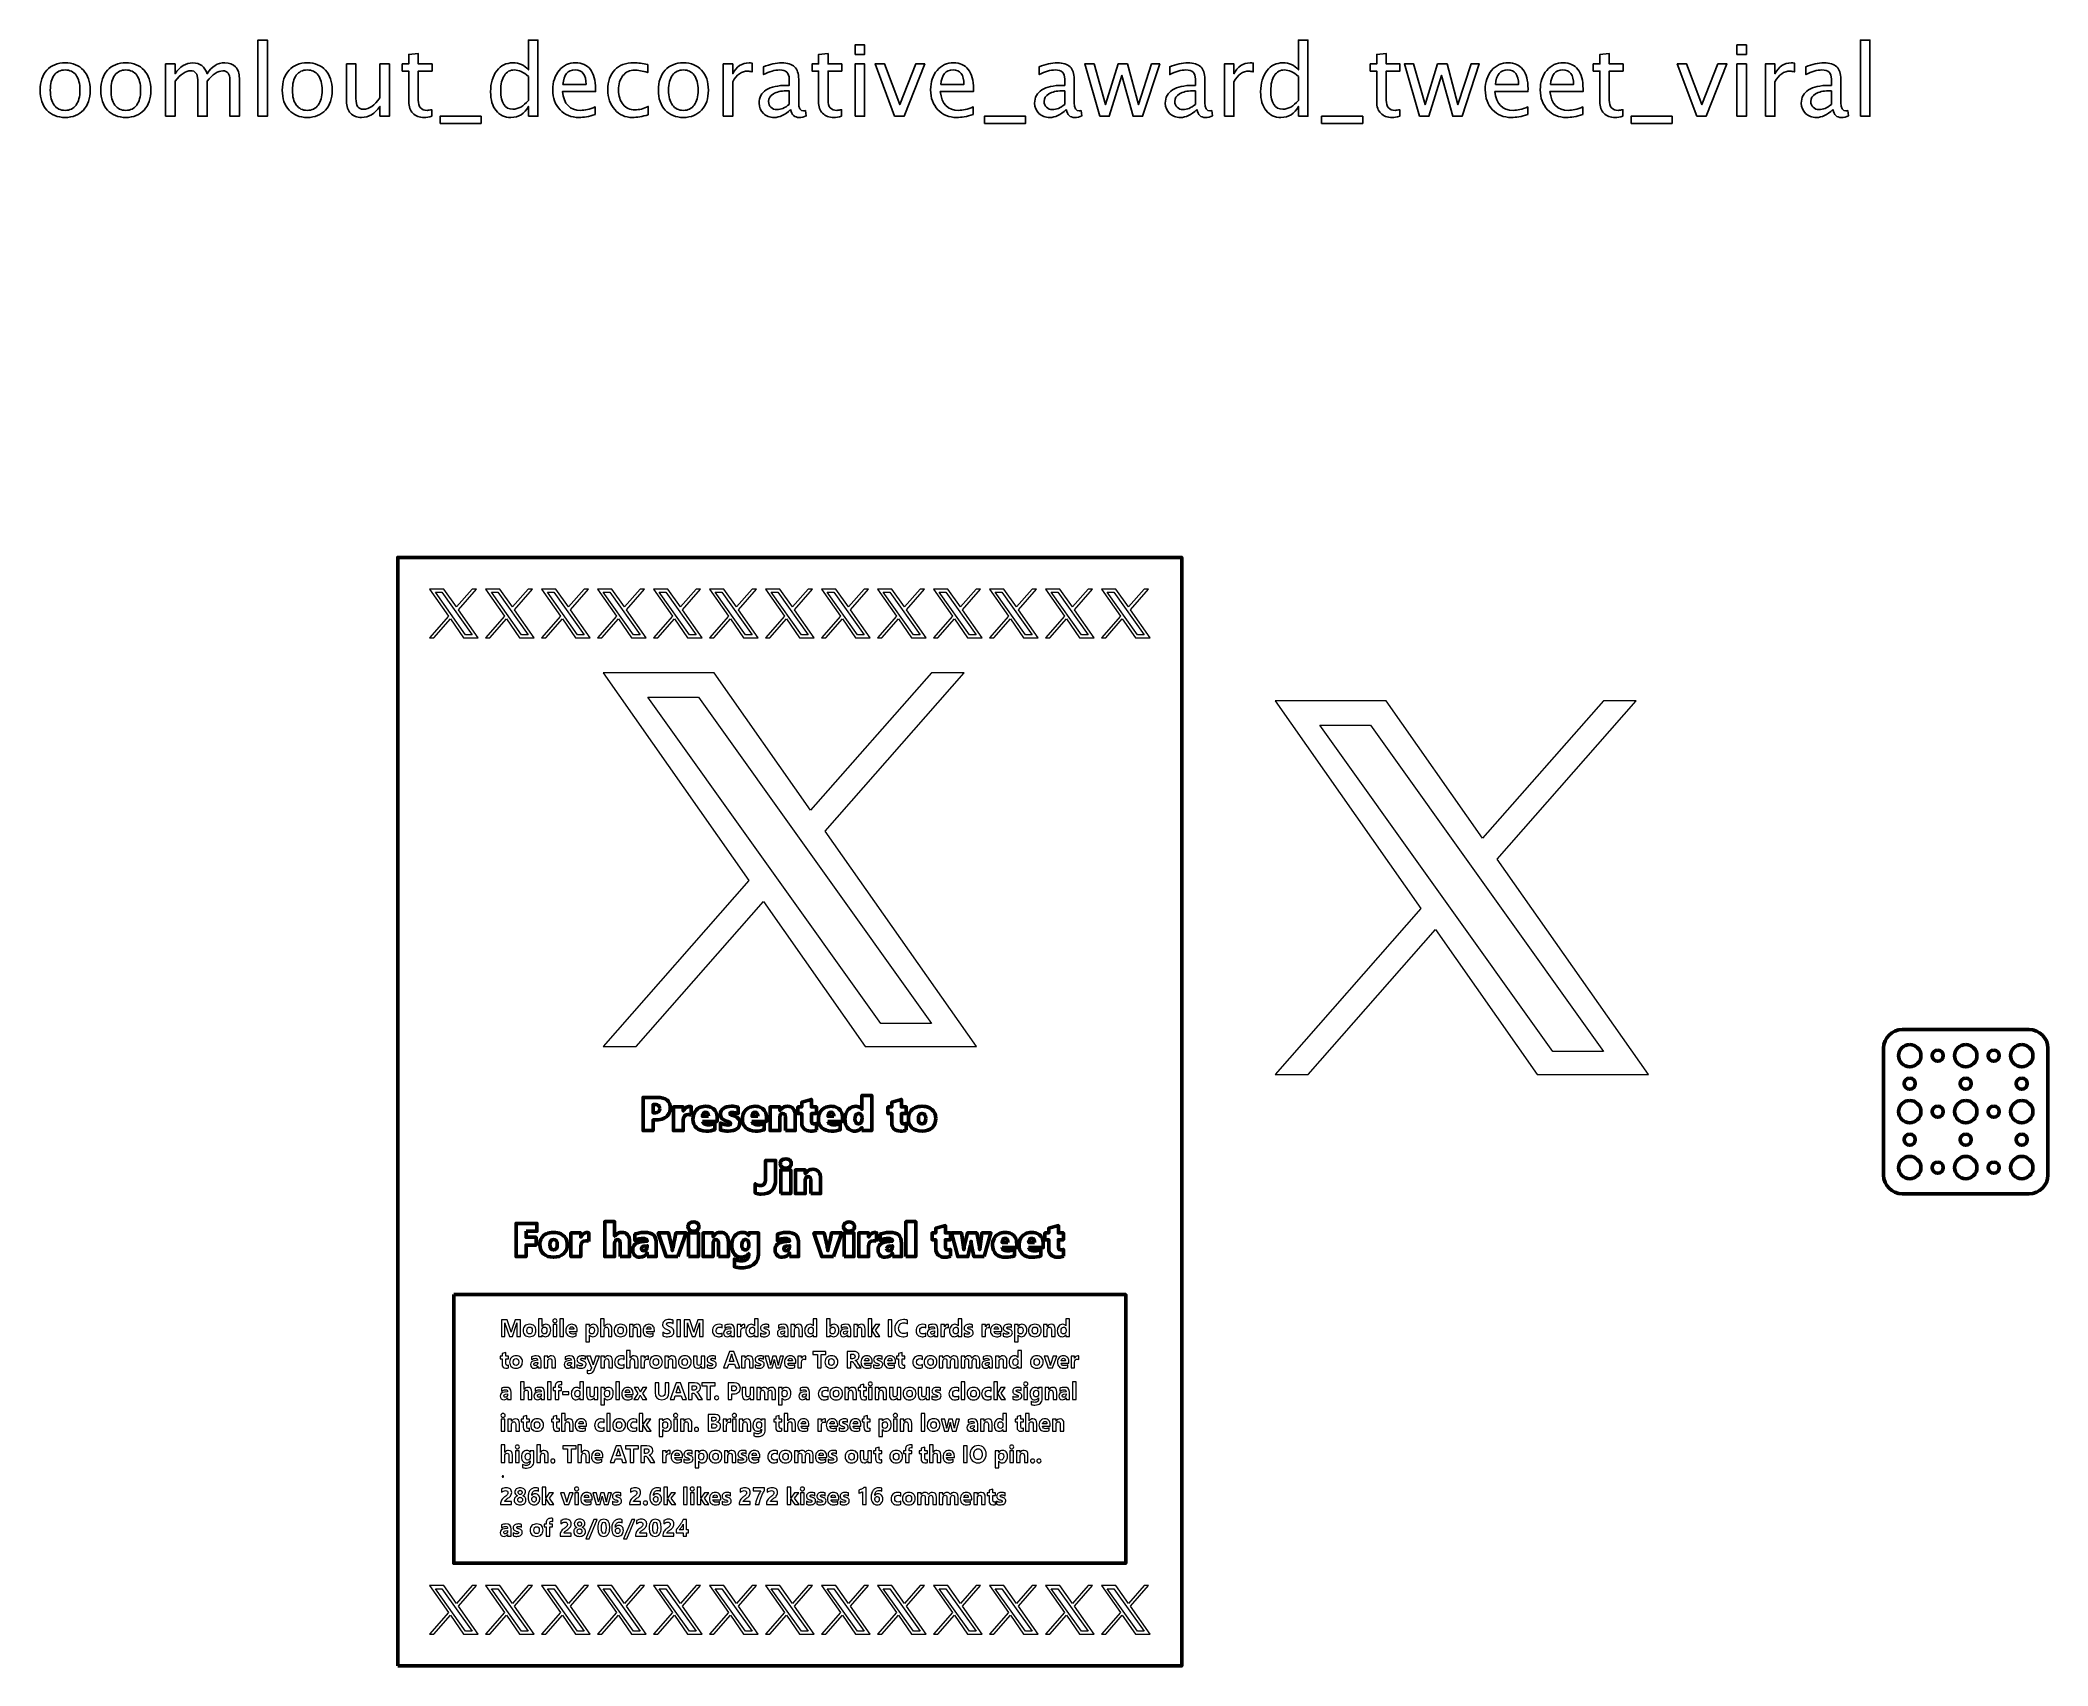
# Model space of a CAD drawing. Header units: centimetres. Extents: x -150 to 29, y -15 to 29.
# Drawn here: x -24.6 to 29.2, y -14.8 to 28.7 of the extents above; entities outside this region: 1.
import ezdxf

# ---------------------------------------------------------------- set-up
doc = ezdxf.new("R2010")
doc.units = ezdxf.units.CM
doc.header["$MEASUREMENT"] = 0
doc.header["$XCLIPFRAME"] = 0
doc.layers.add('Layer 1', color=7, linetype='Continuous')
picture_1 = doc.add_image_def('image1.jpg', size_in_pixel=(2600, 1734))

msp = doc.modelspace()

# ---------------------------------------------------------------- linework, layer by layer
at = {"layer": 'Layer 1', "lineweight": 53}
msp.add_lwpolyline([(-15, -14.85), (6, -14.85), (6, 14.85), (-15, 14.85), (-15, -14.85)], close=True, dxfattribs=at)
for centre, major_axis in [((25.50001, 1.49999), (0, 0.30001)), ((26.25, 1.5), (0, 0.15)), ((27.00001, 1.49999), (0, 0.30001)), ((27.75, 1.5), (0, 0.15)), ((28.50001, 1.49999), (0, 0.30001)), ((25.5, 0.75), (0, 0.15)), ((27, 0.75), (0, 0.15)), ((28.5, 0.75), (0, 0.15)), ((25.50001, -0.00001), (0, 0.30001)), ((26.25, 0), (0, 0.15)), ((27.00001, -0.00001), (0, 0.30001)), ((27.75, 0), (0, 0.15)), ((28.50001, -0.00001), (0, 0.30001)), ((25.5, -0.75), (0, 0.15)), ((27, -0.75), (0, 0.15)), ((28.5, -0.75), (0, 0.15)), ((25.50001, -1.50001), (0, 0.30001)), ((26.25, -1.5), (0, 0.15)), ((27.00001, -1.50001), (0, 0.30001)), ((27.75, -1.5), (0, 0.15)), ((28.50001, -1.50001), (0, 0.30001))]:
    msp.add_ellipse(centre, major_axis=major_axis, ratio=1, dxfattribs=at)
at = {"layer": 'Layer 1'}
for points, knots in [([(-18.74743, 26.67044), (-18.74743, 26.67044), (-18.74743, 28.71037), (-18.74743, 28.71037), (-18.74743, 28.71037), (-18.74743, 28.71037), (-18.49343, 28.71037), (-18.49343, 28.71037), (-18.49343, 28.71037), (-18.49343, 28.71037), (-18.49343, 26.67044), (-18.49343, 26.67044), (-18.49343, 26.67044), (-18.49343, 26.67044), (-18.74743, 26.67044), (-18.74743, 26.67044)], [0, 0, 0, 0, 0.2, 0.2, 0.2, 0.2, 0.4, 0.4, 0.4, 0.4, 0.6, 0.6, 0.6, 0.6, 1, 1, 1, 1]), ([(-11.50051, 26.67044), (-11.50051, 26.67044), (-11.50051, 26.9337), (-11.50051, 26.9337), (-11.50051, 26.9337), (-11.60414, 26.73703), (-11.76024, 26.63869), (-11.96882, 26.63869), (-11.96882, 26.63869), (-12.13816, 26.63869), (-12.27133, 26.69999), (-12.36834, 26.82302), (-12.36834, 26.82302), (-12.46536, 26.94605), (-12.51387, 27.11406), (-12.51387, 27.32705), (-12.51387, 27.32705), (-12.51387, 27.55988), (-12.45874, 27.74729), (-12.34894, 27.88929), (-12.34894, 27.88929), (-12.2387, 28.03084), (-12.09406, 28.10183), (-11.91458, 28.10183), (-11.91458, 28.10183), (-11.74834, 28.10183), (-11.60987, 28.03833), (-11.50051, 27.91089), (-11.50051, 27.91089), (-11.50051, 27.91089), (-11.50051, 28.71037), (-11.50051, 28.71037), (-11.50051, 28.71037), (-11.50051, 28.71037), (-11.24651, 28.71037), (-11.24651, 28.71037), (-11.24651, 28.71037), (-11.24651, 28.71037), (-11.24651, 26.67044), (-11.24651, 26.67044), (-11.24651, 26.67044), (-11.24651, 26.67044), (-11.50051, 26.67044), (-11.50051, 26.67044)], [0, 0, 0, 0, 0.08333333, 0.08333333, 0.08333333, 0.08333333, 0.16666667, 0.16666667, 0.16666667, 0.16666667, 0.25, 0.25, 0.25, 0.25, 0.33333333, 0.33333333, 0.33333333, 0.33333333, 0.41666667, 0.41666667, 0.41666667, 0.41666667, 0.5, 0.5, 0.5, 0.5, 0.58333333, 0.58333333, 0.58333333, 0.58333333, 0.66666667, 0.66666667, 0.66666667, 0.66666667, 0.75, 0.75, 0.75, 0.75, 0.83333333, 0.83333333, 0.83333333, 0.83333333, 1, 1, 1, 1]), ([(-2.74986, 28.32938), (-2.74986, 28.32938), (-2.74986, 28.58338), (-2.74986, 28.58338), (-2.74986, 28.58338), (-2.74986, 28.58338), (-2.49586, 28.58338), (-2.49586, 28.58338), (-2.49586, 28.58338), (-2.49586, 28.58338), (-2.49586, 28.32938), (-2.49586, 28.32938), (-2.49586, 28.32938), (-2.49586, 28.32938), (-2.74986, 28.32938), (-2.74986, 28.32938)], [0, 0, 0, 0, 0.2, 0.2, 0.2, 0.2, 0.4, 0.4, 0.4, 0.4, 0.6, 0.6, 0.6, 0.6, 1, 1, 1, 1]), ([(9.12639, 26.67044), (9.12639, 26.67044), (9.12639, 26.9337), (9.12639, 26.9337), (9.12639, 26.9337), (9.02276, 26.73703), (8.86666, 26.63869), (8.65808, 26.63869), (8.65808, 26.63869), (8.48874, 26.63869), (8.35557, 26.69999), (8.25856, 26.82302), (8.25856, 26.82302), (8.16154, 26.94605), (8.11303, 27.11406), (8.11303, 27.32705), (8.11303, 27.32705), (8.11303, 27.55988), (8.16816, 27.74729), (8.27796, 27.88929), (8.27796, 27.88929), (8.3882, 28.03084), (8.53284, 28.10183), (8.71232, 28.10183), (8.71232, 28.10183), (8.87856, 28.10183), (9.01703, 28.03833), (9.12639, 27.91089), (9.12639, 27.91089), (9.12639, 27.91089), (9.12639, 28.71037), (9.12639, 28.71037), (9.12639, 28.71037), (9.12639, 28.71037), (9.38039, 28.71037), (9.38039, 28.71037), (9.38039, 28.71037), (9.38039, 28.71037), (9.38039, 26.67044), (9.38039, 26.67044), (9.38039, 26.67044), (9.38039, 26.67044), (9.12639, 26.67044), (9.12639, 26.67044)], [0, 0, 0, 0, 0.08333333, 0.08333333, 0.08333333, 0.08333333, 0.16666667, 0.16666667, 0.16666667, 0.16666667, 0.25, 0.25, 0.25, 0.25, 0.33333333, 0.33333333, 0.33333333, 0.33333333, 0.41666667, 0.41666667, 0.41666667, 0.41666667, 0.5, 0.5, 0.5, 0.5, 0.58333333, 0.58333333, 0.58333333, 0.58333333, 0.66666667, 0.66666667, 0.66666667, 0.66666667, 0.75, 0.75, 0.75, 0.75, 0.83333333, 0.83333333, 0.83333333, 0.83333333, 1, 1, 1, 1]), ([(20.87034, 28.32938), (20.87034, 28.32938), (20.87034, 28.58338), (20.87034, 28.58338), (20.87034, 28.58338), (20.87034, 28.58338), (21.12434, 28.58338), (21.12434, 28.58338), (21.12434, 28.58338), (21.12434, 28.58338), (21.12434, 28.32938), (21.12434, 28.32938), (21.12434, 28.32938), (21.12434, 28.32938), (20.87034, 28.32938), (20.87034, 28.32938)], [0, 0, 0, 0, 0.2, 0.2, 0.2, 0.2, 0.4, 0.4, 0.4, 0.4, 0.6, 0.6, 0.6, 0.6, 1, 1, 1, 1]), ([(24.17851, 26.67044), (24.17851, 26.67044), (24.17851, 28.71037), (24.17851, 28.71037), (24.17851, 28.71037), (24.17851, 28.71037), (24.43251, 28.71037), (24.43251, 28.71037), (24.43251, 28.71037), (24.43251, 28.71037), (24.43251, 26.67044), (24.43251, 26.67044), (24.43251, 26.67044), (24.43251, 26.67044), (24.17851, 26.67044), (24.17851, 26.67044)], [0, 0, 0, 0, 0.2, 0.2, 0.2, 0.2, 0.4, 0.4, 0.4, 0.4, 0.6, 0.6, 0.6, 0.6, 1, 1, 1, 1]), ([(-23.91032, 26.63869), (-24.11625, 26.63869), (-24.27941, 26.70439), (-24.39936, 26.8358), (-24.39936, 26.8358), (-24.51974, 26.96721), (-24.57972, 27.14581), (-24.57972, 27.37114), (-24.57972, 27.37114), (-24.57972, 27.59604), (-24.51974, 27.77419), (-24.39936, 27.90516), (-24.39936, 27.90516), (-24.27941, 28.03613), (-24.11625, 28.10183), (-23.91032, 28.10183), (-23.91032, 28.10183), (-23.70439, 28.10183), (-23.54123, 28.03613), (-23.42128, 27.90516), (-23.42128, 27.90516), (-23.3009, 27.77419), (-23.24093, 27.59604), (-23.24093, 27.37114), (-23.24093, 27.37114), (-23.24093, 27.14581), (-23.3009, 26.96721), (-23.42128, 26.8358), (-23.42128, 26.8358), (-23.54123, 26.70439), (-23.70439, 26.63869), (-23.91032, 26.63869)], [0, 0, 0, 0, 0.11111111, 0.11111111, 0.11111111, 0.11111111, 0.22222222, 0.22222222, 0.22222222, 0.22222222, 0.33333333, 0.33333333, 0.33333333, 0.33333333, 0.44444444, 0.44444444, 0.44444444, 0.44444444, 0.55555556, 0.55555556, 0.55555556, 0.55555556, 0.66666667, 0.66666667, 0.66666667, 0.66666667, 0.77777778, 0.77777778, 0.77777778, 0.77777778, 1, 1, 1, 1]), ([(-22.2849, 26.63869), (-22.49083, 26.63869), (-22.65399, 26.70439), (-22.77394, 26.8358), (-22.77394, 26.8358), (-22.89432, 26.96721), (-22.9543, 27.14581), (-22.9543, 27.37114), (-22.9543, 27.37114), (-22.9543, 27.59604), (-22.89432, 27.77419), (-22.77394, 27.90516), (-22.77394, 27.90516), (-22.65399, 28.03613), (-22.49083, 28.10183), (-22.2849, 28.10183), (-22.2849, 28.10183), (-22.07897, 28.10183), (-21.91581, 28.03613), (-21.79586, 27.90516), (-21.79586, 27.90516), (-21.67548, 27.77419), (-21.61551, 27.59604), (-21.61551, 27.37114), (-21.61551, 27.37114), (-21.61551, 27.14581), (-21.67548, 26.96721), (-21.79586, 26.8358), (-21.79586, 26.8358), (-21.91581, 26.70439), (-22.07897, 26.63869), (-22.2849, 26.63869)], [0, 0, 0, 0, 0.11111111, 0.11111111, 0.11111111, 0.11111111, 0.22222222, 0.22222222, 0.22222222, 0.22222222, 0.33333333, 0.33333333, 0.33333333, 0.33333333, 0.44444444, 0.44444444, 0.44444444, 0.44444444, 0.55555556, 0.55555556, 0.55555556, 0.55555556, 0.66666667, 0.66666667, 0.66666667, 0.66666667, 0.77777778, 0.77777778, 0.77777778, 0.77777778, 1, 1, 1, 1]), ([(-21.21775, 26.67044), (-21.21775, 26.67044), (-21.21775, 28.07273), (-21.21775, 28.07273), (-21.21775, 28.07273), (-21.21775, 28.07273), (-20.96375, 28.07273), (-20.96375, 28.07273), (-20.96375, 28.07273), (-20.96375, 28.07273), (-20.96375, 27.80771), (-20.96375, 27.80771), (-20.96375, 27.80771), (-20.83984, 28.00394), (-20.68109, 28.10183), (-20.48662, 28.10183), (-20.48662, 28.10183), (-20.29921, 28.10183), (-20.17177, 28.00394), (-20.10386, 27.80771), (-20.10386, 27.80771), (-19.98347, 28.0057), (-19.82648, 28.10448), (-19.63378, 28.10448), (-19.63378, 28.10448), (-19.51075, 28.10448), (-19.41506, 28.06832), (-19.34671, 27.99556), (-19.34671, 27.99556), (-19.27836, 27.9228), (-19.24396, 27.82094), (-19.24396, 27.68997), (-19.24396, 27.68997), (-19.24396, 27.68997), (-19.24396, 26.67044), (-19.24396, 26.67044), (-19.24396, 26.67044), (-19.24396, 26.67044), (-19.49796, 26.67044), (-19.49796, 26.67044), (-19.49796, 26.67044), (-19.49796, 26.67044), (-19.49796, 27.64807), (-19.49796, 27.64807), (-19.49796, 27.64807), (-19.49796, 27.80771), (-19.56146, 27.88752), (-19.68846, 27.88752), (-19.68846, 27.88752), (-19.82031, 27.88752), (-19.95878, 27.79448), (-20.10386, 27.60795), (-20.10386, 27.60795), (-20.10386, 27.60795), (-20.10386, 26.67044), (-20.10386, 26.67044), (-20.10386, 26.67044), (-20.10386, 26.67044), (-20.35786, 26.67044), (-20.35786, 26.67044), (-20.35786, 26.67044), (-20.35786, 26.67044), (-20.35786, 27.64896), (-20.35786, 27.64896), (-20.35786, 27.64896), (-20.35786, 27.80991), (-20.42224, 27.89017), (-20.55144, 27.89017), (-20.55144, 27.89017), (-20.67976, 27.89017), (-20.81735, 27.79668), (-20.96375, 27.60927), (-20.96375, 27.60927), (-20.96375, 27.60927), (-20.96375, 26.67044), (-20.96375, 26.67044), (-20.96375, 26.67044), (-20.96375, 26.67044), (-21.21775, 26.67044), (-21.21775, 26.67044)], [0, 0, 0, 0, 0.04761905, 0.04761905, 0.04761905, 0.04761905, 0.0952381, 0.0952381, 0.0952381, 0.0952381, 0.14285714, 0.14285714, 0.14285714, 0.14285714, 0.19047619, 0.19047619, 0.19047619, 0.19047619, 0.23809524, 0.23809524, 0.23809524, 0.23809524, 0.28571429, 0.28571429, 0.28571429, 0.28571429, 0.33333333, 0.33333333, 0.33333333, 0.33333333, 0.38095238, 0.38095238, 0.38095238, 0.38095238, 0.42857143, 0.42857143, 0.42857143, 0.42857143, 0.47619048, 0.47619048, 0.47619048, 0.47619048, 0.52380952, 0.52380952, 0.52380952, 0.52380952, 0.57142857, 0.57142857, 0.57142857, 0.57142857, 0.61904762, 0.61904762, 0.61904762, 0.61904762, 0.66666667, 0.66666667, 0.66666667, 0.66666667, 0.71428571, 0.71428571, 0.71428571, 0.71428571, 0.76190476, 0.76190476, 0.76190476, 0.76190476, 0.80952381, 0.80952381, 0.80952381, 0.80952381, 0.85714286, 0.85714286, 0.85714286, 0.85714286, 0.9047619, 0.9047619, 0.9047619, 0.9047619, 1, 1, 1, 1]), ([(-17.42452, 26.63869), (-17.63045, 26.63869), (-17.79361, 26.70439), (-17.91356, 26.8358), (-17.91356, 26.8358), (-18.03394, 26.96721), (-18.09392, 27.14581), (-18.09392, 27.37114), (-18.09392, 27.37114), (-18.09392, 27.59604), (-18.03394, 27.77419), (-17.91356, 27.90516), (-17.91356, 27.90516), (-17.79361, 28.03613), (-17.63045, 28.10183), (-17.42452, 28.10183), (-17.42452, 28.10183), (-17.21859, 28.10183), (-17.05543, 28.03613), (-16.93548, 27.90516), (-16.93548, 27.90516), (-16.8151, 27.77419), (-16.75513, 27.59604), (-16.75513, 27.37114), (-16.75513, 27.37114), (-16.75513, 27.14581), (-16.8151, 26.96721), (-16.93548, 26.8358), (-16.93548, 26.8358), (-17.05543, 26.70439), (-17.21859, 26.63869), (-17.42452, 26.63869)], [0, 0, 0, 0, 0.11111111, 0.11111111, 0.11111111, 0.11111111, 0.22222222, 0.22222222, 0.22222222, 0.22222222, 0.33333333, 0.33333333, 0.33333333, 0.33333333, 0.44444444, 0.44444444, 0.44444444, 0.44444444, 0.55555556, 0.55555556, 0.55555556, 0.55555556, 0.66666667, 0.66666667, 0.66666667, 0.66666667, 0.77777778, 0.77777778, 0.77777778, 0.77777778, 1, 1, 1, 1]), ([(-15.47895, 26.67044), (-15.47895, 26.67044), (-15.47895, 26.93414), (-15.47895, 26.93414), (-15.47895, 26.93414), (-15.61433, 26.73703), (-15.77882, 26.63869), (-15.97196, 26.63869), (-15.97196, 26.63869), (-16.09455, 26.63869), (-16.19201, 26.67705), (-16.26433, 26.75422), (-16.26433, 26.75422), (-16.33709, 26.83139), (-16.37325, 26.93502), (-16.37325, 27.06599), (-16.37325, 27.06599), (-16.37325, 27.06599), (-16.37325, 28.07273), (-16.37325, 28.07273), (-16.37325, 28.07273), (-16.37325, 28.07273), (-16.11925, 28.07273), (-16.11925, 28.07273), (-16.11925, 28.07273), (-16.11925, 28.07273), (-16.11925, 27.14889), (-16.11925, 27.14889), (-16.11925, 27.14889), (-16.11925, 27.0435), (-16.10381, 26.96898), (-16.07338, 26.92488), (-16.07338, 26.92488), (-16.04252, 26.88034), (-15.99136, 26.85829), (-15.91949, 26.85829), (-15.91949, 26.85829), (-15.76426, 26.85829), (-15.61698, 26.96016), (-15.47895, 27.16433), (-15.47895, 27.16433), (-15.47895, 27.16433), (-15.47895, 28.07273), (-15.47895, 28.07273), (-15.47895, 28.07273), (-15.47895, 28.07273), (-15.22496, 28.07273), (-15.22496, 28.07273), (-15.22496, 28.07273), (-15.22496, 28.07273), (-15.22496, 26.67044), (-15.22496, 26.67044), (-15.22496, 26.67044), (-15.22496, 26.67044), (-15.47895, 26.67044), (-15.47895, 26.67044)], [0, 0, 0, 0, 0.06666667, 0.06666667, 0.06666667, 0.06666667, 0.13333333, 0.13333333, 0.13333333, 0.13333333, 0.2, 0.2, 0.2, 0.2, 0.26666667, 0.26666667, 0.26666667, 0.26666667, 0.33333333, 0.33333333, 0.33333333, 0.33333333, 0.4, 0.4, 0.4, 0.4, 0.46666667, 0.46666667, 0.46666667, 0.46666667, 0.53333333, 0.53333333, 0.53333333, 0.53333333, 0.6, 0.6, 0.6, 0.6, 0.66666667, 0.66666667, 0.66666667, 0.66666667, 0.73333333, 0.73333333, 0.73333333, 0.73333333, 0.8, 0.8, 0.8, 0.8, 0.86666667, 0.86666667, 0.86666667, 0.86666667, 1, 1, 1, 1]), ([(-14.08813, 26.67088), (-14.16662, 26.64927), (-14.23497, 26.63869), (-14.29274, 26.63869), (-14.29274, 26.63869), (-14.42239, 26.63869), (-14.52337, 26.67573), (-14.59569, 26.74981), (-14.59569, 26.74981), (-14.66845, 26.8239), (-14.70461, 26.92664), (-14.70461, 27.0585), (-14.70461, 27.0585), (-14.70461, 27.0585), (-14.70461, 27.88223), (-14.70461, 27.88223), (-14.70461, 27.88223), (-14.70461, 27.88223), (-14.88011, 27.88223), (-14.88011, 27.88223), (-14.88011, 27.88223), (-14.88011, 27.88223), (-14.88011, 28.07273), (-14.88011, 28.07273), (-14.88011, 28.07273), (-14.88011, 28.07273), (-14.70461, 28.07273), (-14.70461, 28.07273), (-14.70461, 28.07273), (-14.70461, 28.07273), (-14.70461, 28.32629), (-14.70461, 28.32629), (-14.70461, 28.32629), (-14.70461, 28.32629), (-14.45061, 28.35054), (-14.45061, 28.35054), (-14.45061, 28.35054), (-14.45061, 28.35054), (-14.45061, 28.07273), (-14.45061, 28.07273), (-14.45061, 28.07273), (-14.45061, 28.07273), (-14.08284, 28.07273), (-14.08284, 28.07273), (-14.08284, 28.07273), (-14.08284, 28.07273), (-14.08284, 27.88223), (-14.08284, 27.88223), (-14.08284, 27.88223), (-14.08284, 27.88223), (-14.45061, 27.88223), (-14.45061, 27.88223), (-14.45061, 27.88223), (-14.45061, 27.88223), (-14.45061, 27.10436), (-14.45061, 27.10436), (-14.45061, 27.10436), (-14.45061, 26.92091), (-14.37079, 26.82919), (-14.2116, 26.82919), (-14.2116, 26.82919), (-14.17765, 26.82919), (-14.13664, 26.83492), (-14.08813, 26.84595), (-14.08813, 26.84595), (-14.08813, 26.84595), (-14.08813, 26.67088), (-14.08813, 26.67088)], [0, 0, 0, 0, 0.05555556, 0.05555556, 0.05555556, 0.05555556, 0.11111111, 0.11111111, 0.11111111, 0.11111111, 0.16666667, 0.16666667, 0.16666667, 0.16666667, 0.22222222, 0.22222222, 0.22222222, 0.22222222, 0.27777778, 0.27777778, 0.27777778, 0.27777778, 0.33333333, 0.33333333, 0.33333333, 0.33333333, 0.38888889, 0.38888889, 0.38888889, 0.38888889, 0.44444444, 0.44444444, 0.44444444, 0.44444444, 0.5, 0.5, 0.5, 0.5, 0.55555556, 0.55555556, 0.55555556, 0.55555556, 0.61111111, 0.61111111, 0.61111111, 0.61111111, 0.66666667, 0.66666667, 0.66666667, 0.66666667, 0.72222222, 0.72222222, 0.72222222, 0.72222222, 0.77777778, 0.77777778, 0.77777778, 0.77777778, 0.83333333, 0.83333333, 0.83333333, 0.83333333, 0.88888889, 0.88888889, 0.88888889, 0.88888889, 1, 1, 1, 1]), ([(-9.7084, 26.71542), (-9.87906, 26.66427), (-10.02502, 26.63869), (-10.14673, 26.63869), (-10.14673, 26.63869), (-10.35443, 26.63869), (-10.52332, 26.70748), (-10.6534, 26.84462), (-10.6534, 26.84462), (-10.78349, 26.98177), (-10.84876, 27.15948), (-10.84876, 27.3782), (-10.84876, 27.3782), (-10.84876, 27.59031), (-10.79143, 27.76449), (-10.67634, 27.90075), (-10.67634, 27.90075), (-10.56124, 28.03657), (-10.41396, 28.10448), (-10.23448, 28.10448), (-10.23448, 28.10448), (-10.06471, 28.10448), (-9.9333, 28.04407), (-9.84069, 27.92324), (-9.84069, 27.92324), (-9.74809, 27.80241), (-9.70179, 27.63132), (-9.70179, 27.40951), (-9.70179, 27.40951), (-9.70179, 27.40951), (-9.70311, 27.3319), (-9.70311, 27.3319), (-9.70311, 27.3319), (-9.70311, 27.3319), (-10.58946, 27.3319), (-10.58946, 27.3319), (-10.58946, 27.3319), (-10.55242, 26.99676), (-10.38882, 26.82919), (-10.0991, 26.82919), (-10.0991, 26.82919), (-9.99283, 26.82919), (-9.86274, 26.85918), (-9.7084, 26.91915), (-9.7084, 26.91915), (-9.7084, 26.91915), (-9.7084, 26.71542), (-9.7084, 26.71542)], [0, 0, 0, 0, 0.07692308, 0.07692308, 0.07692308, 0.07692308, 0.15384615, 0.15384615, 0.15384615, 0.15384615, 0.23076923, 0.23076923, 0.23076923, 0.23076923, 0.30769231, 0.30769231, 0.30769231, 0.30769231, 0.38461538, 0.38461538, 0.38461538, 0.38461538, 0.46153846, 0.46153846, 0.46153846, 0.46153846, 0.53846154, 0.53846154, 0.53846154, 0.53846154, 0.61538462, 0.61538462, 0.61538462, 0.61538462, 0.69230769, 0.69230769, 0.69230769, 0.69230769, 0.76923077, 0.76923077, 0.76923077, 0.76923077, 0.84615385, 0.84615385, 0.84615385, 0.84615385, 1, 1, 1, 1]), ([(-8.28979, 26.71277), (-8.45428, 26.66338), (-8.59627, 26.63869), (-8.71577, 26.63869), (-8.71577, 26.63869), (-8.90539, 26.63869), (-9.06238, 26.7088), (-9.18717, 26.84859), (-9.18717, 26.84859), (-9.31197, 26.98882), (-9.37459, 27.16565), (-9.37459, 27.37864), (-9.37459, 27.37864), (-9.37459, 27.60618), (-9.31285, 27.78389), (-9.18938, 27.91089), (-9.18938, 27.91089), (-9.06591, 28.03833), (-8.89349, 28.10183), (-8.67212, 28.10183), (-8.67212, 28.10183), (-8.5632, 28.10183), (-8.44061, 28.08684), (-8.30567, 28.05685), (-8.30567, 28.05685), (-8.30567, 28.05685), (-8.30567, 27.84254), (-8.30567, 27.84254), (-8.30567, 27.84254), (-8.44899, 27.88488), (-8.56584, 27.90604), (-8.6558, 27.90604), (-8.6558, 27.90604), (-8.78633, 27.90604), (-8.89084, 27.85709), (-8.96889, 27.75964), (-8.96889, 27.75964), (-9.04694, 27.66219), (-9.08619, 27.5321), (-9.08619, 27.36982), (-9.08619, 27.36982), (-9.08619, 27.21239), (-9.04562, 27.08539), (-8.96492, 26.98794), (-8.96492, 26.98794), (-8.88422, 26.89093), (-8.77883, 26.84242), (-8.64786, 26.84242), (-8.64786, 26.84242), (-8.53189, 26.84242), (-8.41283, 26.87241), (-8.28979, 26.93238), (-8.28979, 26.93238), (-8.28979, 26.93238), (-8.28979, 26.71277), (-8.28979, 26.71277)], [0, 0, 0, 0, 0.06666667, 0.06666667, 0.06666667, 0.06666667, 0.13333333, 0.13333333, 0.13333333, 0.13333333, 0.2, 0.2, 0.2, 0.2, 0.26666667, 0.26666667, 0.26666667, 0.26666667, 0.33333333, 0.33333333, 0.33333333, 0.33333333, 0.4, 0.4, 0.4, 0.4, 0.46666667, 0.46666667, 0.46666667, 0.46666667, 0.53333333, 0.53333333, 0.53333333, 0.53333333, 0.6, 0.6, 0.6, 0.6, 0.66666667, 0.66666667, 0.66666667, 0.66666667, 0.73333333, 0.73333333, 0.73333333, 0.73333333, 0.8, 0.8, 0.8, 0.8, 0.86666667, 0.86666667, 0.86666667, 0.86666667, 1, 1, 1, 1]), ([(-7.35008, 26.63869), (-7.55601, 26.63869), (-7.71917, 26.70439), (-7.83912, 26.8358), (-7.83912, 26.8358), (-7.9595, 26.96721), (-8.01948, 27.14581), (-8.01948, 27.37114), (-8.01948, 27.37114), (-8.01948, 27.59604), (-7.9595, 27.77419), (-7.83912, 27.90516), (-7.83912, 27.90516), (-7.71917, 28.03613), (-7.55601, 28.10183), (-7.35008, 28.10183), (-7.35008, 28.10183), (-7.14415, 28.10183), (-6.98099, 28.03613), (-6.86104, 27.90516), (-6.86104, 27.90516), (-6.74066, 27.77419), (-6.68069, 27.59604), (-6.68069, 27.37114), (-6.68069, 27.37114), (-6.68069, 27.14581), (-6.74066, 26.96721), (-6.86104, 26.8358), (-6.86104, 26.8358), (-6.98099, 26.70439), (-7.14415, 26.63869), (-7.35008, 26.63869)], [0, 0, 0, 0, 0.11111111, 0.11111111, 0.11111111, 0.11111111, 0.22222222, 0.22222222, 0.22222222, 0.22222222, 0.33333333, 0.33333333, 0.33333333, 0.33333333, 0.44444444, 0.44444444, 0.44444444, 0.44444444, 0.55555556, 0.55555556, 0.55555556, 0.55555556, 0.66666667, 0.66666667, 0.66666667, 0.66666667, 0.77777778, 0.77777778, 0.77777778, 0.77777778, 1, 1, 1, 1]), ([(-6.28293, 26.67044), (-6.28293, 26.67044), (-6.28293, 28.07273), (-6.28293, 28.07273), (-6.28293, 28.07273), (-6.28293, 28.07273), (-6.02893, 28.07273), (-6.02893, 28.07273), (-6.02893, 28.07273), (-6.02893, 28.07273), (-6.02893, 27.80771), (-6.02893, 27.80771), (-6.02893, 27.80771), (-5.92795, 28.00394), (-5.78155, 28.10183), (-5.58928, 28.10183), (-5.58928, 28.10183), (-5.56326, 28.10183), (-5.53592, 28.09963), (-5.5077, 28.09522), (-5.5077, 28.09522), (-5.5077, 28.09522), (-5.5077, 27.85754), (-5.5077, 27.85754), (-5.5077, 27.85754), (-5.5518, 27.87209), (-5.5906, 27.87958), (-5.62412, 27.87958), (-5.62412, 27.87958), (-5.78551, 27.87958), (-5.92045, 27.78433), (-6.02893, 27.59339), (-6.02893, 27.59339), (-6.02893, 27.59339), (-6.02893, 26.67044), (-6.02893, 26.67044), (-6.02893, 26.67044), (-6.02893, 26.67044), (-6.28293, 26.67044), (-6.28293, 26.67044)], [0, 0, 0, 0, 0.09090909, 0.09090909, 0.09090909, 0.09090909, 0.18181818, 0.18181818, 0.18181818, 0.18181818, 0.27272727, 0.27272727, 0.27272727, 0.27272727, 0.36363636, 0.36363636, 0.36363636, 0.36363636, 0.45454545, 0.45454545, 0.45454545, 0.45454545, 0.54545455, 0.54545455, 0.54545455, 0.54545455, 0.63636364, 0.63636364, 0.63636364, 0.63636364, 0.72727273, 0.72727273, 0.72727273, 0.72727273, 0.81818182, 0.81818182, 0.81818182, 0.81818182, 1, 1, 1, 1]), ([(-4.47759, 26.84903), (-4.63016, 26.7088), (-4.77701, 26.63869), (-4.91812, 26.63869), (-4.91812, 26.63869), (-5.03409, 26.63869), (-5.13067, 26.67485), (-5.20695, 26.74761), (-5.20695, 26.74761), (-5.28368, 26.82037), (-5.32205, 26.91209), (-5.32205, 27.02278), (-5.32205, 27.02278), (-5.32205, 27.17579), (-5.25767, 27.29353), (-5.1289, 27.37555), (-5.1289, 27.37555), (-5.00014, 27.45757), (-4.81537, 27.49858), (-4.5746, 27.49858), (-4.5746, 27.49858), (-4.5746, 27.49858), (-4.51507, 27.49858), (-4.51507, 27.49858), (-4.51507, 27.49858), (-4.51507, 27.49858), (-4.51507, 27.66748), (-4.51507, 27.66748), (-4.51507, 27.66748), (-4.51507, 27.8302), (-4.59974, 27.91133), (-4.76951, 27.91133), (-4.76951, 27.91133), (-4.90092, 27.91133), (-5.04468, 27.86988), (-5.20034, 27.78698), (-5.20034, 27.78698), (-5.20034, 27.78698), (-5.20034, 27.996), (-5.20034, 27.996), (-5.20034, 27.996), (-5.02924, 28.06656), (-4.86785, 28.10183), (-4.71659, 28.10183), (-4.71659, 28.10183), (-4.56093, 28.10183), (-4.44584, 28.06656), (-4.3722, 27.99556), (-4.3722, 27.99556), (-4.29811, 27.92456), (-4.26107, 27.8152), (-4.26107, 27.66748), (-4.26107, 27.66748), (-4.26107, 27.66748), (-4.26107, 27.0338), (-4.26107, 27.0338), (-4.26107, 27.0338), (-4.26107, 26.88872), (-4.21653, 26.81596), (-4.12702, 26.81596), (-4.12702, 26.81596), (-4.11599, 26.81596), (-4.09968, 26.81772), (-4.07807, 26.82125), (-4.07807, 26.82125), (-4.07807, 26.82125), (-4.05999, 26.68014), (-4.05999, 26.68014), (-4.05999, 26.68014), (-4.11775, 26.65236), (-4.18125, 26.63869), (-4.25093, 26.63869), (-4.25093, 26.63869), (-4.36955, 26.63869), (-4.44496, 26.7088), (-4.47759, 26.84903)], [0, 0, 0, 0, 0.05, 0.05, 0.05, 0.05, 0.1, 0.1, 0.1, 0.1, 0.15, 0.15, 0.15, 0.15, 0.2, 0.2, 0.2, 0.2, 0.25, 0.25, 0.25, 0.25, 0.3, 0.3, 0.3, 0.3, 0.35, 0.35, 0.35, 0.35, 0.4, 0.4, 0.4, 0.4, 0.45, 0.45, 0.45, 0.45, 0.5, 0.5, 0.5, 0.5, 0.55, 0.55, 0.55, 0.55, 0.6, 0.6, 0.6, 0.6, 0.65, 0.65, 0.65, 0.65, 0.7, 0.7, 0.7, 0.7, 0.75, 0.75, 0.75, 0.75, 0.8, 0.8, 0.8, 0.8, 0.85, 0.85, 0.85, 0.85, 0.9, 0.9, 0.9, 0.9, 1, 1, 1, 1]), ([(-3.11234, 26.67088), (-3.19083, 26.64927), (-3.25918, 26.63869), (-3.31695, 26.63869), (-3.31695, 26.63869), (-3.4466, 26.63869), (-3.54758, 26.67573), (-3.6199, 26.74981), (-3.6199, 26.74981), (-3.69266, 26.8239), (-3.72882, 26.92664), (-3.72882, 27.0585), (-3.72882, 27.0585), (-3.72882, 27.0585), (-3.72882, 27.88223), (-3.72882, 27.88223), (-3.72882, 27.88223), (-3.72882, 27.88223), (-3.90432, 27.88223), (-3.90432, 27.88223), (-3.90432, 27.88223), (-3.90432, 27.88223), (-3.90432, 28.07273), (-3.90432, 28.07273), (-3.90432, 28.07273), (-3.90432, 28.07273), (-3.72882, 28.07273), (-3.72882, 28.07273), (-3.72882, 28.07273), (-3.72882, 28.07273), (-3.72882, 28.32629), (-3.72882, 28.32629), (-3.72882, 28.32629), (-3.72882, 28.32629), (-3.47482, 28.35054), (-3.47482, 28.35054), (-3.47482, 28.35054), (-3.47482, 28.35054), (-3.47482, 28.07273), (-3.47482, 28.07273), (-3.47482, 28.07273), (-3.47482, 28.07273), (-3.10705, 28.07273), (-3.10705, 28.07273), (-3.10705, 28.07273), (-3.10705, 28.07273), (-3.10705, 27.88223), (-3.10705, 27.88223), (-3.10705, 27.88223), (-3.10705, 27.88223), (-3.47482, 27.88223), (-3.47482, 27.88223), (-3.47482, 27.88223), (-3.47482, 27.88223), (-3.47482, 27.10436), (-3.47482, 27.10436), (-3.47482, 27.10436), (-3.47482, 26.92091), (-3.395, 26.82919), (-3.23581, 26.82919), (-3.23581, 26.82919), (-3.20186, 26.82919), (-3.16085, 26.83492), (-3.11234, 26.84595), (-3.11234, 26.84595), (-3.11234, 26.84595), (-3.11234, 26.67088), (-3.11234, 26.67088)], [0, 0, 0, 0, 0.05555556, 0.05555556, 0.05555556, 0.05555556, 0.11111111, 0.11111111, 0.11111111, 0.11111111, 0.16666667, 0.16666667, 0.16666667, 0.16666667, 0.22222222, 0.22222222, 0.22222222, 0.22222222, 0.27777778, 0.27777778, 0.27777778, 0.27777778, 0.33333333, 0.33333333, 0.33333333, 0.33333333, 0.38888889, 0.38888889, 0.38888889, 0.38888889, 0.44444444, 0.44444444, 0.44444444, 0.44444444, 0.5, 0.5, 0.5, 0.5, 0.55555556, 0.55555556, 0.55555556, 0.55555556, 0.61111111, 0.61111111, 0.61111111, 0.61111111, 0.66666667, 0.66666667, 0.66666667, 0.66666667, 0.72222222, 0.72222222, 0.72222222, 0.72222222, 0.77777778, 0.77777778, 0.77777778, 0.77777778, 0.83333333, 0.83333333, 0.83333333, 0.83333333, 0.88888889, 0.88888889, 0.88888889, 0.88888889, 1, 1, 1, 1]), ([(-2.74986, 26.67044), (-2.74986, 26.67044), (-2.74986, 28.07273), (-2.74986, 28.07273), (-2.74986, 28.07273), (-2.74986, 28.07273), (-2.49586, 28.07273), (-2.49586, 28.07273), (-2.49586, 28.07273), (-2.49586, 28.07273), (-2.49586, 26.67044), (-2.49586, 26.67044), (-2.49586, 26.67044), (-2.49586, 26.67044), (-2.74986, 26.67044), (-2.74986, 26.67044)], [0, 0, 0, 0, 0.2, 0.2, 0.2, 0.2, 0.4, 0.4, 0.4, 0.4, 0.6, 0.6, 0.6, 0.6, 1, 1, 1, 1]), ([(-1.6933, 26.67044), (-1.6933, 26.67044), (-2.21541, 28.07273), (-2.21541, 28.07273), (-2.21541, 28.07273), (-2.21541, 28.07273), (-1.96141, 28.07273), (-1.96141, 28.07273), (-1.96141, 28.07273), (-1.96141, 28.07273), (-1.55439, 26.98309), (-1.55439, 26.98309), (-1.55439, 26.98309), (-1.55439, 26.98309), (-1.12356, 28.07273), (-1.12356, 28.07273), (-1.12356, 28.07273), (-1.12356, 28.07273), (-0.88456, 28.07273), (-0.88456, 28.07273), (-0.88456, 28.07273), (-0.88456, 28.07273), (-1.43886, 26.67044), (-1.43886, 26.67044), (-1.43886, 26.67044), (-1.43886, 26.67044), (-1.6933, 26.67044), (-1.6933, 26.67044)], [0, 0, 0, 0, 0.125, 0.125, 0.125, 0.125, 0.25, 0.25, 0.25, 0.25, 0.375, 0.375, 0.375, 0.375, 0.5, 0.5, 0.5, 0.5, 0.625, 0.625, 0.625, 0.625, 0.75, 0.75, 0.75, 0.75, 1, 1, 1, 1]), ([(0.41323, 26.71542), (0.24257, 26.66427), (0.09661, 26.63869), (-0.0251, 26.63869), (-0.0251, 26.63869), (-0.2328, 26.63869), (-0.40169, 26.70748), (-0.53177, 26.84462), (-0.53177, 26.84462), (-0.66186, 26.98177), (-0.72713, 27.15948), (-0.72713, 27.3782), (-0.72713, 27.3782), (-0.72713, 27.59031), (-0.6698, 27.76449), (-0.55471, 27.90075), (-0.55471, 27.90075), (-0.43961, 28.03657), (-0.29233, 28.10448), (-0.11285, 28.10448), (-0.11285, 28.10448), (0.05692, 28.10448), (0.18833, 28.04407), (0.28094, 27.92324), (0.28094, 27.92324), (0.37354, 27.80241), (0.41984, 27.63132), (0.41984, 27.40951), (0.41984, 27.40951), (0.41984, 27.40951), (0.41852, 27.3319), (0.41852, 27.3319), (0.41852, 27.3319), (0.41852, 27.3319), (-0.46783, 27.3319), (-0.46783, 27.3319), (-0.46783, 27.3319), (-0.43079, 26.99676), (-0.26719, 26.82919), (0.02253, 26.82919), (0.02253, 26.82919), (0.1288, 26.82919), (0.25889, 26.85918), (0.41323, 26.91915), (0.41323, 26.91915), (0.41323, 26.91915), (0.41323, 26.71542), (0.41323, 26.71542)], [0, 0, 0, 0, 0.07692308, 0.07692308, 0.07692308, 0.07692308, 0.15384615, 0.15384615, 0.15384615, 0.15384615, 0.23076923, 0.23076923, 0.23076923, 0.23076923, 0.30769231, 0.30769231, 0.30769231, 0.30769231, 0.38461538, 0.38461538, 0.38461538, 0.38461538, 0.46153846, 0.46153846, 0.46153846, 0.46153846, 0.53846154, 0.53846154, 0.53846154, 0.53846154, 0.61538462, 0.61538462, 0.61538462, 0.61538462, 0.69230769, 0.69230769, 0.69230769, 0.69230769, 0.76923077, 0.76923077, 0.76923077, 0.76923077, 0.84615385, 0.84615385, 0.84615385, 0.84615385, 1, 1, 1, 1]), ([(2.90383, 26.84903), (2.75126, 26.7088), (2.60441, 26.63869), (2.4633, 26.63869), (2.4633, 26.63869), (2.34733, 26.63869), (2.25075, 26.67485), (2.17447, 26.74761), (2.17447, 26.74761), (2.09774, 26.82037), (2.05937, 26.91209), (2.05937, 27.02278), (2.05937, 27.02278), (2.05937, 27.17579), (2.12375, 27.29353), (2.25252, 27.37555), (2.25252, 27.37555), (2.38128, 27.45757), (2.56605, 27.49858), (2.80682, 27.49858), (2.80682, 27.49858), (2.80682, 27.49858), (2.86635, 27.49858), (2.86635, 27.49858), (2.86635, 27.49858), (2.86635, 27.49858), (2.86635, 27.66748), (2.86635, 27.66748), (2.86635, 27.66748), (2.86635, 27.8302), (2.78168, 27.91133), (2.61191, 27.91133), (2.61191, 27.91133), (2.4805, 27.91133), (2.33674, 27.86988), (2.18108, 27.78698), (2.18108, 27.78698), (2.18108, 27.78698), (2.18108, 27.996), (2.18108, 27.996), (2.18108, 27.996), (2.35218, 28.06656), (2.51357, 28.10183), (2.66483, 28.10183), (2.66483, 28.10183), (2.82049, 28.10183), (2.93558, 28.06656), (3.00922, 27.99556), (3.00922, 27.99556), (3.08331, 27.92456), (3.12035, 27.8152), (3.12035, 27.66748), (3.12035, 27.66748), (3.12035, 27.66748), (3.12035, 27.0338), (3.12035, 27.0338), (3.12035, 27.0338), (3.12035, 26.88872), (3.16489, 26.81596), (3.2544, 26.81596), (3.2544, 26.81596), (3.26543, 26.81596), (3.28174, 26.81772), (3.30335, 26.82125), (3.30335, 26.82125), (3.30335, 26.82125), (3.32143, 26.68014), (3.32143, 26.68014), (3.32143, 26.68014), (3.26367, 26.65236), (3.20017, 26.63869), (3.13049, 26.63869), (3.13049, 26.63869), (3.01187, 26.63869), (2.93646, 26.7088), (2.90383, 26.84903)], [0, 0, 0, 0, 0.05, 0.05, 0.05, 0.05, 0.1, 0.1, 0.1, 0.1, 0.15, 0.15, 0.15, 0.15, 0.2, 0.2, 0.2, 0.2, 0.25, 0.25, 0.25, 0.25, 0.3, 0.3, 0.3, 0.3, 0.35, 0.35, 0.35, 0.35, 0.4, 0.4, 0.4, 0.4, 0.45, 0.45, 0.45, 0.45, 0.5, 0.5, 0.5, 0.5, 0.55, 0.55, 0.55, 0.55, 0.6, 0.6, 0.6, 0.6, 0.65, 0.65, 0.65, 0.65, 0.7, 0.7, 0.7, 0.7, 0.75, 0.75, 0.75, 0.75, 0.8, 0.8, 0.8, 0.8, 0.85, 0.85, 0.85, 0.85, 0.9, 0.9, 0.9, 0.9, 1, 1, 1, 1]), ([(3.80606, 26.67044), (3.80606, 26.67044), (3.40389, 28.07273), (3.40389, 28.07273), (3.40389, 28.07273), (3.40389, 28.07273), (3.65172, 28.07273), (3.65172, 28.07273), (3.65172, 28.07273), (3.65172, 28.07273), (3.95996, 26.98397), (3.95996, 26.98397), (3.95996, 26.98397), (3.95996, 26.98397), (4.29245, 28.07273), (4.29245, 28.07273), (4.29245, 28.07273), (4.29245, 28.07273), (4.54645, 28.07273), (4.54645, 28.07273), (4.54645, 28.07273), (4.54645, 28.07273), (4.83882, 26.98573), (4.83882, 26.98573), (4.83882, 26.98573), (4.83882, 26.98573), (5.19248, 28.07273), (5.19248, 28.07273), (5.19248, 28.07273), (5.19248, 28.07273), (5.40943, 28.07273), (5.40943, 28.07273), (5.40943, 28.07273), (5.40943, 28.07273), (4.95171, 26.67044), (4.95171, 26.67044), (4.95171, 26.67044), (4.95171, 26.67044), (4.69771, 26.67044), (4.69771, 26.67044), (4.69771, 26.67044), (4.69771, 26.67044), (4.39696, 27.76405), (4.39696, 27.76405), (4.39696, 27.76405), (4.39696, 27.76405), (4.06006, 26.67044), (4.06006, 26.67044), (4.06006, 26.67044), (4.06006, 26.67044), (3.80606, 26.67044), (3.80606, 26.67044)], [0, 0, 0, 0, 0.07142857, 0.07142857, 0.07142857, 0.07142857, 0.14285714, 0.14285714, 0.14285714, 0.14285714, 0.21428571, 0.21428571, 0.21428571, 0.21428571, 0.28571429, 0.28571429, 0.28571429, 0.28571429, 0.35714286, 0.35714286, 0.35714286, 0.35714286, 0.42857143, 0.42857143, 0.42857143, 0.42857143, 0.5, 0.5, 0.5, 0.5, 0.57142857, 0.57142857, 0.57142857, 0.57142857, 0.64285714, 0.64285714, 0.64285714, 0.64285714, 0.71428571, 0.71428571, 0.71428571, 0.71428571, 0.78571429, 0.78571429, 0.78571429, 0.78571429, 0.85714286, 0.85714286, 0.85714286, 0.85714286, 1, 1, 1, 1]), ([(6.40338, 26.84903), (6.25081, 26.7088), (6.10396, 26.63869), (5.96285, 26.63869), (5.96285, 26.63869), (5.84688, 26.63869), (5.7503, 26.67485), (5.67402, 26.74761), (5.67402, 26.74761), (5.59729, 26.82037), (5.55892, 26.91209), (5.55892, 27.02278), (5.55892, 27.02278), (5.55892, 27.17579), (5.6233, 27.29353), (5.75207, 27.37555), (5.75207, 27.37555), (5.88083, 27.45757), (6.0656, 27.49858), (6.30637, 27.49858), (6.30637, 27.49858), (6.30637, 27.49858), (6.3659, 27.49858), (6.3659, 27.49858), (6.3659, 27.49858), (6.3659, 27.49858), (6.3659, 27.66748), (6.3659, 27.66748), (6.3659, 27.66748), (6.3659, 27.8302), (6.28123, 27.91133), (6.11146, 27.91133), (6.11146, 27.91133), (5.98005, 27.91133), (5.83629, 27.86988), (5.68063, 27.78698), (5.68063, 27.78698), (5.68063, 27.78698), (5.68063, 27.996), (5.68063, 27.996), (5.68063, 27.996), (5.85173, 28.06656), (6.01312, 28.10183), (6.16438, 28.10183), (6.16438, 28.10183), (6.32004, 28.10183), (6.43513, 28.06656), (6.50877, 27.99556), (6.50877, 27.99556), (6.58286, 27.92456), (6.6199, 27.8152), (6.6199, 27.66748), (6.6199, 27.66748), (6.6199, 27.66748), (6.6199, 27.0338), (6.6199, 27.0338), (6.6199, 27.0338), (6.6199, 26.88872), (6.66444, 26.81596), (6.75395, 26.81596), (6.75395, 26.81596), (6.76498, 26.81596), (6.78129, 26.81772), (6.8029, 26.82125), (6.8029, 26.82125), (6.8029, 26.82125), (6.82098, 26.68014), (6.82098, 26.68014), (6.82098, 26.68014), (6.76322, 26.65236), (6.69972, 26.63869), (6.63004, 26.63869), (6.63004, 26.63869), (6.51142, 26.63869), (6.43601, 26.7088), (6.40338, 26.84903)], [0, 0, 0, 0, 0.05, 0.05, 0.05, 0.05, 0.1, 0.1, 0.1, 0.1, 0.15, 0.15, 0.15, 0.15, 0.2, 0.2, 0.2, 0.2, 0.25, 0.25, 0.25, 0.25, 0.3, 0.3, 0.3, 0.3, 0.35, 0.35, 0.35, 0.35, 0.4, 0.4, 0.4, 0.4, 0.45, 0.45, 0.45, 0.45, 0.5, 0.5, 0.5, 0.5, 0.55, 0.55, 0.55, 0.55, 0.6, 0.6, 0.6, 0.6, 0.65, 0.65, 0.65, 0.65, 0.7, 0.7, 0.7, 0.7, 0.75, 0.75, 0.75, 0.75, 0.8, 0.8, 0.8, 0.8, 0.85, 0.85, 0.85, 0.85, 0.9, 0.9, 0.9, 0.9, 1, 1, 1, 1]), ([(7.14157, 26.67044), (7.14157, 26.67044), (7.14157, 28.07273), (7.14157, 28.07273), (7.14157, 28.07273), (7.14157, 28.07273), (7.39557, 28.07273), (7.39557, 28.07273), (7.39557, 28.07273), (7.39557, 28.07273), (7.39557, 27.80771), (7.39557, 27.80771), (7.39557, 27.80771), (7.49655, 28.00394), (7.64295, 28.10183), (7.83522, 28.10183), (7.83522, 28.10183), (7.86124, 28.10183), (7.88858, 28.09963), (7.9168, 28.09522), (7.9168, 28.09522), (7.9168, 28.09522), (7.9168, 27.85754), (7.9168, 27.85754), (7.9168, 27.85754), (7.8727, 27.87209), (7.8339, 27.87958), (7.80038, 27.87958), (7.80038, 27.87958), (7.63899, 27.87958), (7.50405, 27.78433), (7.39557, 27.59339), (7.39557, 27.59339), (7.39557, 27.59339), (7.39557, 26.67044), (7.39557, 26.67044), (7.39557, 26.67044), (7.39557, 26.67044), (7.14157, 26.67044), (7.14157, 26.67044)], [0, 0, 0, 0, 0.09090909, 0.09090909, 0.09090909, 0.09090909, 0.18181818, 0.18181818, 0.18181818, 0.18181818, 0.27272727, 0.27272727, 0.27272727, 0.27272727, 0.36363636, 0.36363636, 0.36363636, 0.36363636, 0.45454545, 0.45454545, 0.45454545, 0.45454545, 0.54545455, 0.54545455, 0.54545455, 0.54545455, 0.63636364, 0.63636364, 0.63636364, 0.63636364, 0.72727273, 0.72727273, 0.72727273, 0.72727273, 0.81818182, 0.81818182, 0.81818182, 0.81818182, 1, 1, 1, 1]), ([(11.83924, 26.67088), (11.76075, 26.64927), (11.6924, 26.63869), (11.63463, 26.63869), (11.63463, 26.63869), (11.50498, 26.63869), (11.404, 26.67573), (11.33168, 26.74981), (11.33168, 26.74981), (11.25892, 26.8239), (11.22276, 26.92664), (11.22276, 27.0585), (11.22276, 27.0585), (11.22276, 27.0585), (11.22276, 27.88223), (11.22276, 27.88223), (11.22276, 27.88223), (11.22276, 27.88223), (11.04726, 27.88223), (11.04726, 27.88223), (11.04726, 27.88223), (11.04726, 27.88223), (11.04726, 28.07273), (11.04726, 28.07273), (11.04726, 28.07273), (11.04726, 28.07273), (11.22276, 28.07273), (11.22276, 28.07273), (11.22276, 28.07273), (11.22276, 28.07273), (11.22276, 28.32629), (11.22276, 28.32629), (11.22276, 28.32629), (11.22276, 28.32629), (11.47676, 28.35054), (11.47676, 28.35054), (11.47676, 28.35054), (11.47676, 28.35054), (11.47676, 28.07273), (11.47676, 28.07273), (11.47676, 28.07273), (11.47676, 28.07273), (11.84453, 28.07273), (11.84453, 28.07273), (11.84453, 28.07273), (11.84453, 28.07273), (11.84453, 27.88223), (11.84453, 27.88223), (11.84453, 27.88223), (11.84453, 27.88223), (11.47676, 27.88223), (11.47676, 27.88223), (11.47676, 27.88223), (11.47676, 27.88223), (11.47676, 27.10436), (11.47676, 27.10436), (11.47676, 27.10436), (11.47676, 26.92091), (11.55658, 26.82919), (11.71577, 26.82919), (11.71577, 26.82919), (11.74972, 26.82919), (11.79073, 26.83492), (11.83924, 26.84595), (11.83924, 26.84595), (11.83924, 26.84595), (11.83924, 26.67088), (11.83924, 26.67088)], [0, 0, 0, 0, 0.05555556, 0.05555556, 0.05555556, 0.05555556, 0.11111111, 0.11111111, 0.11111111, 0.11111111, 0.16666667, 0.16666667, 0.16666667, 0.16666667, 0.22222222, 0.22222222, 0.22222222, 0.22222222, 0.27777778, 0.27777778, 0.27777778, 0.27777778, 0.33333333, 0.33333333, 0.33333333, 0.33333333, 0.38888889, 0.38888889, 0.38888889, 0.38888889, 0.44444444, 0.44444444, 0.44444444, 0.44444444, 0.5, 0.5, 0.5, 0.5, 0.55555556, 0.55555556, 0.55555556, 0.55555556, 0.61111111, 0.61111111, 0.61111111, 0.61111111, 0.66666667, 0.66666667, 0.66666667, 0.66666667, 0.72222222, 0.72222222, 0.72222222, 0.72222222, 0.77777778, 0.77777778, 0.77777778, 0.77777778, 0.83333333, 0.83333333, 0.83333333, 0.83333333, 0.88888889, 0.88888889, 0.88888889, 0.88888889, 1, 1, 1, 1]), ([(12.36576, 26.67044), (12.36576, 26.67044), (11.96359, 28.07273), (11.96359, 28.07273), (11.96359, 28.07273), (11.96359, 28.07273), (12.21142, 28.07273), (12.21142, 28.07273), (12.21142, 28.07273), (12.21142, 28.07273), (12.51966, 26.98397), (12.51966, 26.98397), (12.51966, 26.98397), (12.51966, 26.98397), (12.85215, 28.07273), (12.85215, 28.07273), (12.85215, 28.07273), (12.85215, 28.07273), (13.10615, 28.07273), (13.10615, 28.07273), (13.10615, 28.07273), (13.10615, 28.07273), (13.39852, 26.98573), (13.39852, 26.98573), (13.39852, 26.98573), (13.39852, 26.98573), (13.75218, 28.07273), (13.75218, 28.07273), (13.75218, 28.07273), (13.75218, 28.07273), (13.96913, 28.07273), (13.96913, 28.07273), (13.96913, 28.07273), (13.96913, 28.07273), (13.51141, 26.67044), (13.51141, 26.67044), (13.51141, 26.67044), (13.51141, 26.67044), (13.25741, 26.67044), (13.25741, 26.67044), (13.25741, 26.67044), (13.25741, 26.67044), (12.95666, 27.76405), (12.95666, 27.76405), (12.95666, 27.76405), (12.95666, 27.76405), (12.61976, 26.67044), (12.61976, 26.67044), (12.61976, 26.67044), (12.61976, 26.67044), (12.36576, 26.67044), (12.36576, 26.67044)], [0, 0, 0, 0, 0.07142857, 0.07142857, 0.07142857, 0.07142857, 0.14285714, 0.14285714, 0.14285714, 0.14285714, 0.21428571, 0.21428571, 0.21428571, 0.21428571, 0.28571429, 0.28571429, 0.28571429, 0.28571429, 0.35714286, 0.35714286, 0.35714286, 0.35714286, 0.42857143, 0.42857143, 0.42857143, 0.42857143, 0.5, 0.5, 0.5, 0.5, 0.57142857, 0.57142857, 0.57142857, 0.57142857, 0.64285714, 0.64285714, 0.64285714, 0.64285714, 0.71428571, 0.71428571, 0.71428571, 0.71428571, 0.78571429, 0.78571429, 0.78571429, 0.78571429, 0.85714286, 0.85714286, 0.85714286, 0.85714286, 1, 1, 1, 1]), ([(15.26956, 26.71542), (15.0989, 26.66427), (14.95294, 26.63869), (14.83123, 26.63869), (14.83123, 26.63869), (14.62353, 26.63869), (14.45464, 26.70748), (14.32456, 26.84462), (14.32456, 26.84462), (14.19447, 26.98177), (14.1292, 27.15948), (14.1292, 27.3782), (14.1292, 27.3782), (14.1292, 27.59031), (14.18653, 27.76449), (14.30162, 27.90075), (14.30162, 27.90075), (14.41672, 28.03657), (14.564, 28.10448), (14.74348, 28.10448), (14.74348, 28.10448), (14.91325, 28.10448), (15.04466, 28.04407), (15.13727, 27.92324), (15.13727, 27.92324), (15.22987, 27.80241), (15.27617, 27.63132), (15.27617, 27.40951), (15.27617, 27.40951), (15.27617, 27.40951), (15.27485, 27.3319), (15.27485, 27.3319), (15.27485, 27.3319), (15.27485, 27.3319), (14.3885, 27.3319), (14.3885, 27.3319), (14.3885, 27.3319), (14.42554, 26.99676), (14.58914, 26.82919), (14.87886, 26.82919), (14.87886, 26.82919), (14.98513, 26.82919), (15.11522, 26.85918), (15.26956, 26.91915), (15.26956, 26.91915), (15.26956, 26.91915), (15.26956, 26.71542), (15.26956, 26.71542)], [0, 0, 0, 0, 0.07692308, 0.07692308, 0.07692308, 0.07692308, 0.15384615, 0.15384615, 0.15384615, 0.15384615, 0.23076923, 0.23076923, 0.23076923, 0.23076923, 0.30769231, 0.30769231, 0.30769231, 0.30769231, 0.38461538, 0.38461538, 0.38461538, 0.38461538, 0.46153846, 0.46153846, 0.46153846, 0.46153846, 0.53846154, 0.53846154, 0.53846154, 0.53846154, 0.61538462, 0.61538462, 0.61538462, 0.61538462, 0.69230769, 0.69230769, 0.69230769, 0.69230769, 0.76923077, 0.76923077, 0.76923077, 0.76923077, 0.84615385, 0.84615385, 0.84615385, 0.84615385, 1, 1, 1, 1]), ([(16.74373, 26.71542), (16.57307, 26.66427), (16.42711, 26.63869), (16.3054, 26.63869), (16.3054, 26.63869), (16.0977, 26.63869), (15.92881, 26.70748), (15.79873, 26.84462), (15.79873, 26.84462), (15.66864, 26.98177), (15.60337, 27.15948), (15.60337, 27.3782), (15.60337, 27.3782), (15.60337, 27.59031), (15.6607, 27.76449), (15.77579, 27.90075), (15.77579, 27.90075), (15.89089, 28.03657), (16.03817, 28.10448), (16.21765, 28.10448), (16.21765, 28.10448), (16.38742, 28.10448), (16.51883, 28.04407), (16.61144, 27.92324), (16.61144, 27.92324), (16.70404, 27.80241), (16.75034, 27.63132), (16.75034, 27.40951), (16.75034, 27.40951), (16.75034, 27.40951), (16.74902, 27.3319), (16.74902, 27.3319), (16.74902, 27.3319), (16.74902, 27.3319), (15.86267, 27.3319), (15.86267, 27.3319), (15.86267, 27.3319), (15.89971, 26.99676), (16.06331, 26.82919), (16.35303, 26.82919), (16.35303, 26.82919), (16.4593, 26.82919), (16.58939, 26.85918), (16.74373, 26.91915), (16.74373, 26.91915), (16.74373, 26.91915), (16.74373, 26.71542), (16.74373, 26.71542)], [0, 0, 0, 0, 0.07692308, 0.07692308, 0.07692308, 0.07692308, 0.15384615, 0.15384615, 0.15384615, 0.15384615, 0.23076923, 0.23076923, 0.23076923, 0.23076923, 0.30769231, 0.30769231, 0.30769231, 0.30769231, 0.38461538, 0.38461538, 0.38461538, 0.38461538, 0.46153846, 0.46153846, 0.46153846, 0.46153846, 0.53846154, 0.53846154, 0.53846154, 0.53846154, 0.61538462, 0.61538462, 0.61538462, 0.61538462, 0.69230769, 0.69230769, 0.69230769, 0.69230769, 0.76923077, 0.76923077, 0.76923077, 0.76923077, 0.84615385, 0.84615385, 0.84615385, 0.84615385, 1, 1, 1, 1]), ([(17.81573, 26.67088), (17.73724, 26.64927), (17.66889, 26.63869), (17.61112, 26.63869), (17.61112, 26.63869), (17.48147, 26.63869), (17.38049, 26.67573), (17.30817, 26.74981), (17.30817, 26.74981), (17.23541, 26.8239), (17.19925, 26.92664), (17.19925, 27.0585), (17.19925, 27.0585), (17.19925, 27.0585), (17.19925, 27.88223), (17.19925, 27.88223), (17.19925, 27.88223), (17.19925, 27.88223), (17.02375, 27.88223), (17.02375, 27.88223), (17.02375, 27.88223), (17.02375, 27.88223), (17.02375, 28.07273), (17.02375, 28.07273), (17.02375, 28.07273), (17.02375, 28.07273), (17.19925, 28.07273), (17.19925, 28.07273), (17.19925, 28.07273), (17.19925, 28.07273), (17.19925, 28.32629), (17.19925, 28.32629), (17.19925, 28.32629), (17.19925, 28.32629), (17.45325, 28.35054), (17.45325, 28.35054), (17.45325, 28.35054), (17.45325, 28.35054), (17.45325, 28.07273), (17.45325, 28.07273), (17.45325, 28.07273), (17.45325, 28.07273), (17.82102, 28.07273), (17.82102, 28.07273), (17.82102, 28.07273), (17.82102, 28.07273), (17.82102, 27.88223), (17.82102, 27.88223), (17.82102, 27.88223), (17.82102, 27.88223), (17.45325, 27.88223), (17.45325, 27.88223), (17.45325, 27.88223), (17.45325, 27.88223), (17.45325, 27.10436), (17.45325, 27.10436), (17.45325, 27.10436), (17.45325, 26.92091), (17.53307, 26.82919), (17.69226, 26.82919), (17.69226, 26.82919), (17.72621, 26.82919), (17.76722, 26.83492), (17.81573, 26.84595), (17.81573, 26.84595), (17.81573, 26.84595), (17.81573, 26.67088), (17.81573, 26.67088)], [0, 0, 0, 0, 0.05555556, 0.05555556, 0.05555556, 0.05555556, 0.11111111, 0.11111111, 0.11111111, 0.11111111, 0.16666667, 0.16666667, 0.16666667, 0.16666667, 0.22222222, 0.22222222, 0.22222222, 0.22222222, 0.27777778, 0.27777778, 0.27777778, 0.27777778, 0.33333333, 0.33333333, 0.33333333, 0.33333333, 0.38888889, 0.38888889, 0.38888889, 0.38888889, 0.44444444, 0.44444444, 0.44444444, 0.44444444, 0.5, 0.5, 0.5, 0.5, 0.55555556, 0.55555556, 0.55555556, 0.55555556, 0.61111111, 0.61111111, 0.61111111, 0.61111111, 0.66666667, 0.66666667, 0.66666667, 0.66666667, 0.72222222, 0.72222222, 0.72222222, 0.72222222, 0.77777778, 0.77777778, 0.77777778, 0.77777778, 0.83333333, 0.83333333, 0.83333333, 0.83333333, 0.88888889, 0.88888889, 0.88888889, 0.88888889, 1, 1, 1, 1]), ([(19.79304, 26.67044), (19.79304, 26.67044), (19.27093, 28.07273), (19.27093, 28.07273), (19.27093, 28.07273), (19.27093, 28.07273), (19.52493, 28.07273), (19.52493, 28.07273), (19.52493, 28.07273), (19.52493, 28.07273), (19.93195, 26.98309), (19.93195, 26.98309), (19.93195, 26.98309), (19.93195, 26.98309), (20.36278, 28.07273), (20.36278, 28.07273), (20.36278, 28.07273), (20.36278, 28.07273), (20.60178, 28.07273), (20.60178, 28.07273), (20.60178, 28.07273), (20.60178, 28.07273), (20.04748, 26.67044), (20.04748, 26.67044), (20.04748, 26.67044), (20.04748, 26.67044), (19.79304, 26.67044), (19.79304, 26.67044)], [0, 0, 0, 0, 0.125, 0.125, 0.125, 0.125, 0.25, 0.25, 0.25, 0.25, 0.375, 0.375, 0.375, 0.375, 0.5, 0.5, 0.5, 0.5, 0.625, 0.625, 0.625, 0.625, 0.75, 0.75, 0.75, 0.75, 1, 1, 1, 1]), ([(20.87034, 26.67044), (20.87034, 26.67044), (20.87034, 28.07273), (20.87034, 28.07273), (20.87034, 28.07273), (20.87034, 28.07273), (21.12434, 28.07273), (21.12434, 28.07273), (21.12434, 28.07273), (21.12434, 28.07273), (21.12434, 26.67044), (21.12434, 26.67044), (21.12434, 26.67044), (21.12434, 26.67044), (20.87034, 26.67044), (20.87034, 26.67044)], [0, 0, 0, 0, 0.2, 0.2, 0.2, 0.2, 0.4, 0.4, 0.4, 0.4, 0.6, 0.6, 0.6, 0.6, 1, 1, 1, 1]), ([(21.63498, 26.67044), (21.63498, 26.67044), (21.63498, 28.07273), (21.63498, 28.07273), (21.63498, 28.07273), (21.63498, 28.07273), (21.88898, 28.07273), (21.88898, 28.07273), (21.88898, 28.07273), (21.88898, 28.07273), (21.88898, 27.80771), (21.88898, 27.80771), (21.88898, 27.80771), (21.98996, 28.00394), (22.13636, 28.10183), (22.32863, 28.10183), (22.32863, 28.10183), (22.35465, 28.10183), (22.38199, 28.09963), (22.41021, 28.09522), (22.41021, 28.09522), (22.41021, 28.09522), (22.41021, 27.85754), (22.41021, 27.85754), (22.41021, 27.85754), (22.36611, 27.87209), (22.32731, 27.87958), (22.29379, 27.87958), (22.29379, 27.87958), (22.1324, 27.87958), (21.99746, 27.78433), (21.88898, 27.59339), (21.88898, 27.59339), (21.88898, 27.59339), (21.88898, 26.67044), (21.88898, 26.67044), (21.88898, 26.67044), (21.88898, 26.67044), (21.63498, 26.67044), (21.63498, 26.67044)], [0, 0, 0, 0, 0.09090909, 0.09090909, 0.09090909, 0.09090909, 0.18181818, 0.18181818, 0.18181818, 0.18181818, 0.27272727, 0.27272727, 0.27272727, 0.27272727, 0.36363636, 0.36363636, 0.36363636, 0.36363636, 0.45454545, 0.45454545, 0.45454545, 0.45454545, 0.54545455, 0.54545455, 0.54545455, 0.54545455, 0.63636364, 0.63636364, 0.63636364, 0.63636364, 0.72727273, 0.72727273, 0.72727273, 0.72727273, 0.81818182, 0.81818182, 0.81818182, 0.81818182, 1, 1, 1, 1]), ([(23.44032, 26.84903), (23.28775, 26.7088), (23.1409, 26.63869), (22.99979, 26.63869), (22.99979, 26.63869), (22.88382, 26.63869), (22.78724, 26.67485), (22.71096, 26.74761), (22.71096, 26.74761), (22.63423, 26.82037), (22.59586, 26.91209), (22.59586, 27.02278), (22.59586, 27.02278), (22.59586, 27.17579), (22.66024, 27.29353), (22.78901, 27.37555), (22.78901, 27.37555), (22.91777, 27.45757), (23.10254, 27.49858), (23.34331, 27.49858), (23.34331, 27.49858), (23.34331, 27.49858), (23.40284, 27.49858), (23.40284, 27.49858), (23.40284, 27.49858), (23.40284, 27.49858), (23.40284, 27.66748), (23.40284, 27.66748), (23.40284, 27.66748), (23.40284, 27.8302), (23.31817, 27.91133), (23.1484, 27.91133), (23.1484, 27.91133), (23.01699, 27.91133), (22.87323, 27.86988), (22.71757, 27.78698), (22.71757, 27.78698), (22.71757, 27.78698), (22.71757, 27.996), (22.71757, 27.996), (22.71757, 27.996), (22.88867, 28.06656), (23.05006, 28.10183), (23.20132, 28.10183), (23.20132, 28.10183), (23.35698, 28.10183), (23.47207, 28.06656), (23.54571, 27.99556), (23.54571, 27.99556), (23.6198, 27.92456), (23.65684, 27.8152), (23.65684, 27.66748), (23.65684, 27.66748), (23.65684, 27.66748), (23.65684, 27.0338), (23.65684, 27.0338), (23.65684, 27.0338), (23.65684, 26.88872), (23.70138, 26.81596), (23.79089, 26.81596), (23.79089, 26.81596), (23.80192, 26.81596), (23.81823, 26.81772), (23.83984, 26.82125), (23.83984, 26.82125), (23.83984, 26.82125), (23.85792, 26.68014), (23.85792, 26.68014), (23.85792, 26.68014), (23.80016, 26.65236), (23.73666, 26.63869), (23.66698, 26.63869), (23.66698, 26.63869), (23.54836, 26.63869), (23.47295, 26.7088), (23.44032, 26.84903)], [0, 0, 0, 0, 0.05, 0.05, 0.05, 0.05, 0.1, 0.1, 0.1, 0.1, 0.15, 0.15, 0.15, 0.15, 0.2, 0.2, 0.2, 0.2, 0.25, 0.25, 0.25, 0.25, 0.3, 0.3, 0.3, 0.3, 0.35, 0.35, 0.35, 0.35, 0.4, 0.4, 0.4, 0.4, 0.45, 0.45, 0.45, 0.45, 0.5, 0.5, 0.5, 0.5, 0.55, 0.55, 0.55, 0.55, 0.6, 0.6, 0.6, 0.6, 0.65, 0.65, 0.65, 0.65, 0.7, 0.7, 0.7, 0.7, 0.75, 0.75, 0.75, 0.75, 0.8, 0.8, 0.8, 0.8, 0.85, 0.85, 0.85, 0.85, 0.9, 0.9, 0.9, 0.9, 1, 1, 1, 1]), ([(-23.91076, 26.82919), (-23.78508, 26.82919), (-23.68719, 26.87637), (-23.61752, 26.97118), (-23.61752, 26.97118), (-23.54828, 27.06555), (-23.51345, 27.19917), (-23.51345, 27.37114), (-23.51345, 27.37114), (-23.51345, 27.54268), (-23.54828, 27.67586), (-23.61752, 27.77022), (-23.61752, 27.77022), (-23.68719, 27.86415), (-23.78508, 27.91133), (-23.91076, 27.91133), (-23.91076, 27.91133), (-24.03688, 27.91133), (-24.13477, 27.86415), (-24.20357, 27.77022), (-24.20357, 27.77022), (-24.2728, 27.67586), (-24.30719, 27.54268), (-24.30719, 27.37114), (-24.30719, 27.37114), (-24.30719, 27.19917), (-24.2728, 27.06555), (-24.20357, 26.97118), (-24.20357, 26.97118), (-24.13477, 26.87637), (-24.03688, 26.82919), (-23.91076, 26.82919)], [0, 0, 0, 0, 0.11111111, 0.11111111, 0.11111111, 0.11111111, 0.22222222, 0.22222222, 0.22222222, 0.22222222, 0.33333333, 0.33333333, 0.33333333, 0.33333333, 0.44444444, 0.44444444, 0.44444444, 0.44444444, 0.55555556, 0.55555556, 0.55555556, 0.55555556, 0.66666667, 0.66666667, 0.66666667, 0.66666667, 0.77777778, 0.77777778, 0.77777778, 0.77777778, 1, 1, 1, 1]), ([(-22.28534, 26.82919), (-22.15966, 26.82919), (-22.06177, 26.87637), (-21.9921, 26.97118), (-21.9921, 26.97118), (-21.92286, 27.06555), (-21.88803, 27.19917), (-21.88803, 27.37114), (-21.88803, 27.37114), (-21.88803, 27.54268), (-21.92286, 27.67586), (-21.9921, 27.77022), (-21.9921, 27.77022), (-22.06177, 27.86415), (-22.15966, 27.91133), (-22.28534, 27.91133), (-22.28534, 27.91133), (-22.41146, 27.91133), (-22.50935, 27.86415), (-22.57815, 27.77022), (-22.57815, 27.77022), (-22.64738, 27.67586), (-22.68177, 27.54268), (-22.68177, 27.37114), (-22.68177, 27.37114), (-22.68177, 27.19917), (-22.64738, 27.06555), (-22.57815, 26.97118), (-22.57815, 26.97118), (-22.50935, 26.87637), (-22.41146, 26.82919), (-22.28534, 26.82919)], [0, 0, 0, 0, 0.11111111, 0.11111111, 0.11111111, 0.11111111, 0.22222222, 0.22222222, 0.22222222, 0.22222222, 0.33333333, 0.33333333, 0.33333333, 0.33333333, 0.44444444, 0.44444444, 0.44444444, 0.44444444, 0.55555556, 0.55555556, 0.55555556, 0.55555556, 0.66666667, 0.66666667, 0.66666667, 0.66666667, 0.77777778, 0.77777778, 0.77777778, 0.77777778, 1, 1, 1, 1]), ([(-17.42496, 26.82919), (-17.29928, 26.82919), (-17.20139, 26.87637), (-17.13172, 26.97118), (-17.13172, 26.97118), (-17.06248, 27.06555), (-17.02765, 27.19917), (-17.02765, 27.37114), (-17.02765, 27.37114), (-17.02765, 27.54268), (-17.06248, 27.67586), (-17.13172, 27.77022), (-17.13172, 27.77022), (-17.20139, 27.86415), (-17.29928, 27.91133), (-17.42496, 27.91133), (-17.42496, 27.91133), (-17.55108, 27.91133), (-17.64897, 27.86415), (-17.71777, 27.77022), (-17.71777, 27.77022), (-17.787, 27.67586), (-17.82139, 27.54268), (-17.82139, 27.37114), (-17.82139, 27.37114), (-17.82139, 27.19917), (-17.787, 27.06555), (-17.71777, 26.97118), (-17.71777, 26.97118), (-17.64897, 26.87637), (-17.55108, 26.82919), (-17.42496, 26.82919)], [0, 0, 0, 0, 0.11111111, 0.11111111, 0.11111111, 0.11111111, 0.22222222, 0.22222222, 0.22222222, 0.22222222, 0.33333333, 0.33333333, 0.33333333, 0.33333333, 0.44444444, 0.44444444, 0.44444444, 0.44444444, 0.55555556, 0.55555556, 0.55555556, 0.55555556, 0.66666667, 0.66666667, 0.66666667, 0.66666667, 0.77777778, 0.77777778, 0.77777778, 0.77777778, 1, 1, 1, 1]), ([(-11.50051, 27.73715), (-11.63236, 27.85313), (-11.75716, 27.91133), (-11.87534, 27.91133), (-11.87534, 27.91133), (-11.99175, 27.91133), (-12.08171, 27.86283), (-12.14565, 27.76537), (-12.14565, 27.76537), (-12.20959, 27.66836), (-12.24134, 27.53078), (-12.24134, 27.35262), (-12.24134, 27.35262), (-12.24134, 27.02498), (-12.13287, 26.86094), (-11.91547, 26.86094), (-11.91547, 26.86094), (-11.77436, 26.86094), (-11.63589, 26.93811), (-11.50051, 27.09201), (-11.50051, 27.09201), (-11.50051, 27.09201), (-11.50051, 27.73715), (-11.50051, 27.73715)], [0, 0, 0, 0, 0.14285714, 0.14285714, 0.14285714, 0.14285714, 0.28571429, 0.28571429, 0.28571429, 0.28571429, 0.42857143, 0.42857143, 0.42857143, 0.42857143, 0.57142857, 0.57142857, 0.57142857, 0.57142857, 0.71428571, 0.71428571, 0.71428571, 0.71428571, 1, 1, 1, 1]), ([(-10.57623, 27.5224), (-10.57623, 27.5224), (-9.95711, 27.5224), (-9.95711, 27.5224), (-9.95711, 27.5224), (-9.95711, 27.78345), (-10.05457, 27.91398), (-10.24903, 27.91398), (-10.24903, 27.91398), (-10.44483, 27.91398), (-10.55375, 27.78345), (-10.57623, 27.5224)], [0, 0, 0, 0, 0.25, 0.25, 0.25, 0.25, 0.5, 0.5, 0.5, 0.5, 1, 1, 1, 1]), ([(-7.35052, 26.82919), (-7.22484, 26.82919), (-7.12695, 26.87637), (-7.05728, 26.97118), (-7.05728, 26.97118), (-6.98804, 27.06555), (-6.95321, 27.19917), (-6.95321, 27.37114), (-6.95321, 27.37114), (-6.95321, 27.54268), (-6.98804, 27.67586), (-7.05728, 27.77022), (-7.05728, 27.77022), (-7.12695, 27.86415), (-7.22484, 27.91133), (-7.35052, 27.91133), (-7.35052, 27.91133), (-7.47664, 27.91133), (-7.57453, 27.86415), (-7.64333, 27.77022), (-7.64333, 27.77022), (-7.71256, 27.67586), (-7.74695, 27.54268), (-7.74695, 27.37114), (-7.74695, 27.37114), (-7.74695, 27.19917), (-7.71256, 27.06555), (-7.64333, 26.97118), (-7.64333, 26.97118), (-7.57453, 26.87637), (-7.47664, 26.82919), (-7.35052, 26.82919)], [0, 0, 0, 0, 0.11111111, 0.11111111, 0.11111111, 0.11111111, 0.22222222, 0.22222222, 0.22222222, 0.22222222, 0.33333333, 0.33333333, 0.33333333, 0.33333333, 0.44444444, 0.44444444, 0.44444444, 0.44444444, 0.55555556, 0.55555556, 0.55555556, 0.55555556, 0.66666667, 0.66666667, 0.66666667, 0.66666667, 0.77777778, 0.77777778, 0.77777778, 0.77777778, 1, 1, 1, 1]), ([(-0.4546, 27.5224), (-0.4546, 27.5224), (0.16452, 27.5224), (0.16452, 27.5224), (0.16452, 27.5224), (0.16452, 27.78345), (0.06706, 27.91398), (-0.1274, 27.91398), (-0.1274, 27.91398), (-0.3232, 27.91398), (-0.43212, 27.78345), (-0.4546, 27.5224)], [0, 0, 0, 0, 0.25, 0.25, 0.25, 0.25, 0.5, 0.5, 0.5, 0.5, 1, 1, 1, 1]), ([(9.12639, 27.73715), (8.99454, 27.85313), (8.86974, 27.91133), (8.75156, 27.91133), (8.75156, 27.91133), (8.63515, 27.91133), (8.54519, 27.86283), (8.48125, 27.76537), (8.48125, 27.76537), (8.41731, 27.66836), (8.38556, 27.53078), (8.38556, 27.35262), (8.38556, 27.35262), (8.38556, 27.02498), (8.49403, 26.86094), (8.71143, 26.86094), (8.71143, 26.86094), (8.85254, 26.86094), (8.99101, 26.93811), (9.12639, 27.09201), (9.12639, 27.09201), (9.12639, 27.09201), (9.12639, 27.73715), (9.12639, 27.73715)], [0, 0, 0, 0, 0.14285714, 0.14285714, 0.14285714, 0.14285714, 0.28571429, 0.28571429, 0.28571429, 0.28571429, 0.42857143, 0.42857143, 0.42857143, 0.42857143, 0.57142857, 0.57142857, 0.57142857, 0.57142857, 0.71428571, 0.71428571, 0.71428571, 0.71428571, 1, 1, 1, 1]), ([(14.40173, 27.5224), (14.40173, 27.5224), (15.02085, 27.5224), (15.02085, 27.5224), (15.02085, 27.5224), (15.02085, 27.78345), (14.92339, 27.91398), (14.72893, 27.91398), (14.72893, 27.91398), (14.53313, 27.91398), (14.42421, 27.78345), (14.40173, 27.5224)], [0, 0, 0, 0, 0.25, 0.25, 0.25, 0.25, 0.5, 0.5, 0.5, 0.5, 1, 1, 1, 1]), ([(15.8759, 27.5224), (15.8759, 27.5224), (16.49502, 27.5224), (16.49502, 27.5224), (16.49502, 27.5224), (16.49502, 27.78345), (16.39756, 27.91398), (16.2031, 27.91398), (16.2031, 27.91398), (16.0073, 27.91398), (15.89838, 27.78345), (15.8759, 27.5224)], [0, 0, 0, 0, 0.25, 0.25, 0.25, 0.25, 0.5, 0.5, 0.5, 0.5, 1, 1, 1, 1]), ([(-4.51507, 26.9875), (-4.51507, 26.9875), (-4.51507, 27.34777), (-4.51507, 27.34777), (-4.51507, 27.34777), (-4.51507, 27.34777), (-4.59665, 27.35042), (-4.59665, 27.35042), (-4.59665, 27.35042), (-4.73776, 27.35042), (-4.85153, 27.3244), (-4.9384, 27.27237), (-4.9384, 27.27237), (-5.02483, 27.21989), (-5.06805, 27.15066), (-5.06805, 27.06423), (-5.06805, 27.06423), (-5.06805, 27.00381), (-5.04644, 26.95266), (-5.00367, 26.91077), (-5.00367, 26.91077), (-4.96045, 26.86888), (-4.90798, 26.84771), (-4.8458, 26.84771), (-4.8458, 26.84771), (-4.73997, 26.84771), (-4.62972, 26.89445), (-4.51507, 26.9875)], [0, 0, 0, 0, 0.125, 0.125, 0.125, 0.125, 0.25, 0.25, 0.25, 0.25, 0.375, 0.375, 0.375, 0.375, 0.5, 0.5, 0.5, 0.5, 0.625, 0.625, 0.625, 0.625, 0.75, 0.75, 0.75, 0.75, 1, 1, 1, 1]), ([(2.86635, 26.9875), (2.86635, 26.9875), (2.86635, 27.34777), (2.86635, 27.34777), (2.86635, 27.34777), (2.86635, 27.34777), (2.78477, 27.35042), (2.78477, 27.35042), (2.78477, 27.35042), (2.64366, 27.35042), (2.52989, 27.3244), (2.44302, 27.27237), (2.44302, 27.27237), (2.35659, 27.21989), (2.31337, 27.15066), (2.31337, 27.06423), (2.31337, 27.06423), (2.31337, 27.00381), (2.33498, 26.95266), (2.37775, 26.91077), (2.37775, 26.91077), (2.42097, 26.86888), (2.47344, 26.84771), (2.53562, 26.84771), (2.53562, 26.84771), (2.64145, 26.84771), (2.7517, 26.89445), (2.86635, 26.9875)], [0, 0, 0, 0, 0.125, 0.125, 0.125, 0.125, 0.25, 0.25, 0.25, 0.25, 0.375, 0.375, 0.375, 0.375, 0.5, 0.5, 0.5, 0.5, 0.625, 0.625, 0.625, 0.625, 0.75, 0.75, 0.75, 0.75, 1, 1, 1, 1]), ([(6.3659, 26.9875), (6.3659, 26.9875), (6.3659, 27.34777), (6.3659, 27.34777), (6.3659, 27.34777), (6.3659, 27.34777), (6.28432, 27.35042), (6.28432, 27.35042), (6.28432, 27.35042), (6.14321, 27.35042), (6.02944, 27.3244), (5.94257, 27.27237), (5.94257, 27.27237), (5.85614, 27.21989), (5.81292, 27.15066), (5.81292, 27.06423), (5.81292, 27.06423), (5.81292, 27.00381), (5.83453, 26.95266), (5.8773, 26.91077), (5.8773, 26.91077), (5.92052, 26.86888), (5.97299, 26.84771), (6.03517, 26.84771), (6.03517, 26.84771), (6.141, 26.84771), (6.25125, 26.89445), (6.3659, 26.9875)], [0, 0, 0, 0, 0.125, 0.125, 0.125, 0.125, 0.25, 0.25, 0.25, 0.25, 0.375, 0.375, 0.375, 0.375, 0.5, 0.5, 0.5, 0.5, 0.625, 0.625, 0.625, 0.625, 0.75, 0.75, 0.75, 0.75, 1, 1, 1, 1]), ([(23.40284, 26.9875), (23.40284, 26.9875), (23.40284, 27.34777), (23.40284, 27.34777), (23.40284, 27.34777), (23.40284, 27.34777), (23.32126, 27.35042), (23.32126, 27.35042), (23.32126, 27.35042), (23.18015, 27.35042), (23.06638, 27.3244), (22.97951, 27.27237), (22.97951, 27.27237), (22.89308, 27.21989), (22.84986, 27.15066), (22.84986, 27.06423), (22.84986, 27.06423), (22.84986, 27.00381), (22.87147, 26.95266), (22.91424, 26.91077), (22.91424, 26.91077), (22.95746, 26.86888), (23.00993, 26.84771), (23.07211, 26.84771), (23.07211, 26.84771), (23.17794, 26.84771), (23.28819, 26.89445), (23.40284, 26.9875)], [0, 0, 0, 0, 0.125, 0.125, 0.125, 0.125, 0.25, 0.25, 0.25, 0.25, 0.375, 0.375, 0.375, 0.375, 0.5, 0.5, 0.5, 0.5, 0.625, 0.625, 0.625, 0.625, 0.75, 0.75, 0.75, 0.75, 1, 1, 1, 1]), ([(-13.86853, 26.47994), (-13.86853, 26.47994), (-13.86853, 26.67044), (-13.86853, 26.67044), (-13.86853, 26.67044), (-13.86853, 26.67044), (-12.76786, 26.67044), (-12.76786, 26.67044), (-12.76786, 26.67044), (-12.76786, 26.67044), (-12.76786, 26.47994), (-12.76786, 26.47994), (-12.76786, 26.47994), (-12.76786, 26.47994), (-13.86853, 26.47994), (-13.86853, 26.47994)], [0, 0, 0, 0, 0.2, 0.2, 0.2, 0.2, 0.4, 0.4, 0.4, 0.4, 0.6, 0.6, 0.6, 0.6, 1, 1, 1, 1]), ([(0.71529, 26.47994), (0.71529, 26.47994), (0.71529, 26.67044), (0.71529, 26.67044), (0.71529, 26.67044), (0.71529, 26.67044), (1.81596, 26.67044), (1.81596, 26.67044), (1.81596, 26.67044), (1.81596, 26.67044), (1.81596, 26.47994), (1.81596, 26.47994), (1.81596, 26.47994), (1.81596, 26.47994), (0.71529, 26.47994), (0.71529, 26.47994)], [0, 0, 0, 0, 0.2, 0.2, 0.2, 0.2, 0.4, 0.4, 0.4, 0.4, 0.6, 0.6, 0.6, 0.6, 1, 1, 1, 1]), ([(9.74639, 26.47994), (9.74639, 26.47994), (9.74639, 26.67044), (9.74639, 26.67044), (9.74639, 26.67044), (9.74639, 26.67044), (10.84706, 26.67044), (10.84706, 26.67044), (10.84706, 26.67044), (10.84706, 26.67044), (10.84706, 26.47994), (10.84706, 26.47994), (10.84706, 26.47994), (10.84706, 26.47994), (9.74639, 26.47994), (9.74639, 26.47994)], [0, 0, 0, 0, 0.2, 0.2, 0.2, 0.2, 0.4, 0.4, 0.4, 0.4, 0.6, 0.6, 0.6, 0.6, 1, 1, 1, 1]), ([(18.03533, 26.47994), (18.03533, 26.47994), (18.03533, 26.67044), (18.03533, 26.67044), (18.03533, 26.67044), (18.03533, 26.67044), (19.136, 26.67044), (19.136, 26.67044), (19.136, 26.67044), (19.136, 26.67044), (19.136, 26.47994), (19.136, 26.47994), (19.136, 26.47994), (19.136, 26.47994), (18.03533, 26.47994), (18.03533, 26.47994)], [0, 0, 0, 0, 0.2, 0.2, 0.2, 0.2, 0.4, 0.4, 0.4, 0.4, 0.6, 0.6, 0.6, 0.6, 1, 1, 1, 1])]:
    msp.add_open_spline(points, degree=3, knots=knots, dxfattribs=at)
at = {"layer": 'Layer 1', "color": 202, "lineweight": 9}
for points, knots in [([(-13.3762, 13.44956), (-13.3762, 13.44956), (-12.85, 12.69946), (-12.85, 12.69946), (-12.85, 12.69946), (-12.85, 12.69946), (-13.23714, 12.69946), (-13.23714, 12.69946), (-13.23714, 12.69946), (-13.23714, 12.69946), (-13.59161, 13.20468), (-13.59161, 13.20468), (-13.59161, 13.20468), (-13.59161, 13.20468), (-14.03534, 12.69946), (-14.03534, 12.69946), (-14.03534, 12.69946), (-14.03534, 12.69946), (-14.15, 12.69946), (-14.15, 12.69946), (-14.15, 12.69946), (-14.15, 12.69946), (-13.64243, 13.27718), (-13.64243, 13.27718), (-13.64243, 13.27718), (-13.64243, 13.27718), (-14.15, 14.00054), (-14.15, 14.00054), (-14.15, 14.00054), (-14.15, 14.00054), (-13.76286, 14.00054), (-13.76286, 14.00054), (-13.76286, 14.00054), (-13.76286, 14.00054), (-13.42729, 13.52223), (-13.42729, 13.52223), (-13.42729, 13.52223), (-13.42729, 13.52223), (-13.00683, 14.00054), (-13.00683, 14.00054), (-13.00683, 14.00054), (-13.00683, 14.00054), (-12.89217, 14.00054), (-12.89217, 14.00054), (-12.89217, 14.00054), (-12.89217, 14.00054), (-13.3762, 13.44956), (-13.3762, 13.44956)], [0, 0, 0, 0, 0.07692308, 0.07692308, 0.07692308, 0.07692308, 0.15384615, 0.15384615, 0.15384615, 0.15384615, 0.23076923, 0.23076923, 0.23076923, 0.23076923, 0.30769231, 0.30769231, 0.30769231, 0.30769231, 0.38461538, 0.38461538, 0.38461538, 0.38461538, 0.46153846, 0.46153846, 0.46153846, 0.46153846, 0.53846154, 0.53846154, 0.53846154, 0.53846154, 0.61538462, 0.61538462, 0.61538462, 0.61538462, 0.69230769, 0.69230769, 0.69230769, 0.69230769, 0.76923077, 0.76923077, 0.76923077, 0.76923077, 0.84615385, 0.84615385, 0.84615385, 0.84615385, 1, 1, 1, 1]), ([(-11.8762, 13.44956), (-11.8762, 13.44956), (-11.35, 12.69946), (-11.35, 12.69946), (-11.35, 12.69946), (-11.35, 12.69946), (-11.73714, 12.69946), (-11.73714, 12.69946), (-11.73714, 12.69946), (-11.73714, 12.69946), (-12.09161, 13.20468), (-12.09161, 13.20468), (-12.09161, 13.20468), (-12.09161, 13.20468), (-12.53534, 12.69946), (-12.53534, 12.69946), (-12.53534, 12.69946), (-12.53534, 12.69946), (-12.65, 12.69946), (-12.65, 12.69946), (-12.65, 12.69946), (-12.65, 12.69946), (-12.14243, 13.27718), (-12.14243, 13.27718), (-12.14243, 13.27718), (-12.14243, 13.27718), (-12.65, 14.00054), (-12.65, 14.00054), (-12.65, 14.00054), (-12.65, 14.00054), (-12.26286, 14.00054), (-12.26286, 14.00054), (-12.26286, 14.00054), (-12.26286, 14.00054), (-11.92729, 13.52223), (-11.92729, 13.52223), (-11.92729, 13.52223), (-11.92729, 13.52223), (-11.50683, 14.00054), (-11.50683, 14.00054), (-11.50683, 14.00054), (-11.50683, 14.00054), (-11.39217, 14.00054), (-11.39217, 14.00054), (-11.39217, 14.00054), (-11.39217, 14.00054), (-11.8762, 13.44956), (-11.8762, 13.44956)], [0, 0, 0, 0, 0.07692308, 0.07692308, 0.07692308, 0.07692308, 0.15384615, 0.15384615, 0.15384615, 0.15384615, 0.23076923, 0.23076923, 0.23076923, 0.23076923, 0.30769231, 0.30769231, 0.30769231, 0.30769231, 0.38461538, 0.38461538, 0.38461538, 0.38461538, 0.46153846, 0.46153846, 0.46153846, 0.46153846, 0.53846154, 0.53846154, 0.53846154, 0.53846154, 0.61538462, 0.61538462, 0.61538462, 0.61538462, 0.69230769, 0.69230769, 0.69230769, 0.69230769, 0.76923077, 0.76923077, 0.76923077, 0.76923077, 0.84615385, 0.84615385, 0.84615385, 0.84615385, 1, 1, 1, 1]), ([(-10.3762, 13.44956), (-10.3762, 13.44956), (-9.85, 12.69946), (-9.85, 12.69946), (-9.85, 12.69946), (-9.85, 12.69946), (-10.23714, 12.69946), (-10.23714, 12.69946), (-10.23714, 12.69946), (-10.23714, 12.69946), (-10.59161, 13.20468), (-10.59161, 13.20468), (-10.59161, 13.20468), (-10.59161, 13.20468), (-11.03534, 12.69946), (-11.03534, 12.69946), (-11.03534, 12.69946), (-11.03534, 12.69946), (-11.15, 12.69946), (-11.15, 12.69946), (-11.15, 12.69946), (-11.15, 12.69946), (-10.64243, 13.27718), (-10.64243, 13.27718), (-10.64243, 13.27718), (-10.64243, 13.27718), (-11.15, 14.00054), (-11.15, 14.00054), (-11.15, 14.00054), (-11.15, 14.00054), (-10.76286, 14.00054), (-10.76286, 14.00054), (-10.76286, 14.00054), (-10.76286, 14.00054), (-10.42729, 13.52223), (-10.42729, 13.52223), (-10.42729, 13.52223), (-10.42729, 13.52223), (-10.00683, 14.00054), (-10.00683, 14.00054), (-10.00683, 14.00054), (-10.00683, 14.00054), (-9.89217, 14.00054), (-9.89217, 14.00054), (-9.89217, 14.00054), (-9.89217, 14.00054), (-10.3762, 13.44956), (-10.3762, 13.44956)], [0, 0, 0, 0, 0.07692308, 0.07692308, 0.07692308, 0.07692308, 0.15384615, 0.15384615, 0.15384615, 0.15384615, 0.23076923, 0.23076923, 0.23076923, 0.23076923, 0.30769231, 0.30769231, 0.30769231, 0.30769231, 0.38461538, 0.38461538, 0.38461538, 0.38461538, 0.46153846, 0.46153846, 0.46153846, 0.46153846, 0.53846154, 0.53846154, 0.53846154, 0.53846154, 0.61538462, 0.61538462, 0.61538462, 0.61538462, 0.69230769, 0.69230769, 0.69230769, 0.69230769, 0.76923077, 0.76923077, 0.76923077, 0.76923077, 0.84615385, 0.84615385, 0.84615385, 0.84615385, 1, 1, 1, 1]), ([(-8.8762, 13.44956), (-8.8762, 13.44956), (-8.35, 12.69946), (-8.35, 12.69946), (-8.35, 12.69946), (-8.35, 12.69946), (-8.73714, 12.69946), (-8.73714, 12.69946), (-8.73714, 12.69946), (-8.73714, 12.69946), (-9.09161, 13.20468), (-9.09161, 13.20468), (-9.09161, 13.20468), (-9.09161, 13.20468), (-9.53534, 12.69946), (-9.53534, 12.69946), (-9.53534, 12.69946), (-9.53534, 12.69946), (-9.65, 12.69946), (-9.65, 12.69946), (-9.65, 12.69946), (-9.65, 12.69946), (-9.14243, 13.27718), (-9.14243, 13.27718), (-9.14243, 13.27718), (-9.14243, 13.27718), (-9.65, 14.00054), (-9.65, 14.00054), (-9.65, 14.00054), (-9.65, 14.00054), (-9.26286, 14.00054), (-9.26286, 14.00054), (-9.26286, 14.00054), (-9.26286, 14.00054), (-8.92729, 13.52223), (-8.92729, 13.52223), (-8.92729, 13.52223), (-8.92729, 13.52223), (-8.50683, 14.00054), (-8.50683, 14.00054), (-8.50683, 14.00054), (-8.50683, 14.00054), (-8.39217, 14.00054), (-8.39217, 14.00054), (-8.39217, 14.00054), (-8.39217, 14.00054), (-8.8762, 13.44956), (-8.8762, 13.44956)], [0, 0, 0, 0, 0.07692308, 0.07692308, 0.07692308, 0.07692308, 0.15384615, 0.15384615, 0.15384615, 0.15384615, 0.23076923, 0.23076923, 0.23076923, 0.23076923, 0.30769231, 0.30769231, 0.30769231, 0.30769231, 0.38461538, 0.38461538, 0.38461538, 0.38461538, 0.46153846, 0.46153846, 0.46153846, 0.46153846, 0.53846154, 0.53846154, 0.53846154, 0.53846154, 0.61538462, 0.61538462, 0.61538462, 0.61538462, 0.69230769, 0.69230769, 0.69230769, 0.69230769, 0.76923077, 0.76923077, 0.76923077, 0.76923077, 0.84615385, 0.84615385, 0.84615385, 0.84615385, 1, 1, 1, 1]), ([(-7.3762, 13.44956), (-7.3762, 13.44956), (-6.85, 12.69946), (-6.85, 12.69946), (-6.85, 12.69946), (-6.85, 12.69946), (-7.23714, 12.69946), (-7.23714, 12.69946), (-7.23714, 12.69946), (-7.23714, 12.69946), (-7.59161, 13.20468), (-7.59161, 13.20468), (-7.59161, 13.20468), (-7.59161, 13.20468), (-8.03534, 12.69946), (-8.03534, 12.69946), (-8.03534, 12.69946), (-8.03534, 12.69946), (-8.15, 12.69946), (-8.15, 12.69946), (-8.15, 12.69946), (-8.15, 12.69946), (-7.64243, 13.27718), (-7.64243, 13.27718), (-7.64243, 13.27718), (-7.64243, 13.27718), (-8.15, 14.00054), (-8.15, 14.00054), (-8.15, 14.00054), (-8.15, 14.00054), (-7.76286, 14.00054), (-7.76286, 14.00054), (-7.76286, 14.00054), (-7.76286, 14.00054), (-7.42729, 13.52223), (-7.42729, 13.52223), (-7.42729, 13.52223), (-7.42729, 13.52223), (-7.00683, 14.00054), (-7.00683, 14.00054), (-7.00683, 14.00054), (-7.00683, 14.00054), (-6.89217, 14.00054), (-6.89217, 14.00054), (-6.89217, 14.00054), (-6.89217, 14.00054), (-7.3762, 13.44956), (-7.3762, 13.44956)], [0, 0, 0, 0, 0.07692308, 0.07692308, 0.07692308, 0.07692308, 0.15384615, 0.15384615, 0.15384615, 0.15384615, 0.23076923, 0.23076923, 0.23076923, 0.23076923, 0.30769231, 0.30769231, 0.30769231, 0.30769231, 0.38461538, 0.38461538, 0.38461538, 0.38461538, 0.46153846, 0.46153846, 0.46153846, 0.46153846, 0.53846154, 0.53846154, 0.53846154, 0.53846154, 0.61538462, 0.61538462, 0.61538462, 0.61538462, 0.69230769, 0.69230769, 0.69230769, 0.69230769, 0.76923077, 0.76923077, 0.76923077, 0.76923077, 0.84615385, 0.84615385, 0.84615385, 0.84615385, 1, 1, 1, 1]), ([(-5.8762, 13.44956), (-5.8762, 13.44956), (-5.35, 12.69946), (-5.35, 12.69946), (-5.35, 12.69946), (-5.35, 12.69946), (-5.73714, 12.69946), (-5.73714, 12.69946), (-5.73714, 12.69946), (-5.73714, 12.69946), (-6.09161, 13.20468), (-6.09161, 13.20468), (-6.09161, 13.20468), (-6.09161, 13.20468), (-6.53534, 12.69946), (-6.53534, 12.69946), (-6.53534, 12.69946), (-6.53534, 12.69946), (-6.65, 12.69946), (-6.65, 12.69946), (-6.65, 12.69946), (-6.65, 12.69946), (-6.14243, 13.27718), (-6.14243, 13.27718), (-6.14243, 13.27718), (-6.14243, 13.27718), (-6.65, 14.00054), (-6.65, 14.00054), (-6.65, 14.00054), (-6.65, 14.00054), (-6.26286, 14.00054), (-6.26286, 14.00054), (-6.26286, 14.00054), (-6.26286, 14.00054), (-5.92729, 13.52223), (-5.92729, 13.52223), (-5.92729, 13.52223), (-5.92729, 13.52223), (-5.50683, 14.00054), (-5.50683, 14.00054), (-5.50683, 14.00054), (-5.50683, 14.00054), (-5.39217, 14.00054), (-5.39217, 14.00054), (-5.39217, 14.00054), (-5.39217, 14.00054), (-5.8762, 13.44956), (-5.8762, 13.44956)], [0, 0, 0, 0, 0.07692308, 0.07692308, 0.07692308, 0.07692308, 0.15384615, 0.15384615, 0.15384615, 0.15384615, 0.23076923, 0.23076923, 0.23076923, 0.23076923, 0.30769231, 0.30769231, 0.30769231, 0.30769231, 0.38461538, 0.38461538, 0.38461538, 0.38461538, 0.46153846, 0.46153846, 0.46153846, 0.46153846, 0.53846154, 0.53846154, 0.53846154, 0.53846154, 0.61538462, 0.61538462, 0.61538462, 0.61538462, 0.69230769, 0.69230769, 0.69230769, 0.69230769, 0.76923077, 0.76923077, 0.76923077, 0.76923077, 0.84615385, 0.84615385, 0.84615385, 0.84615385, 1, 1, 1, 1]), ([(-4.3762, 13.44956), (-4.3762, 13.44956), (-3.85, 12.69946), (-3.85, 12.69946), (-3.85, 12.69946), (-3.85, 12.69946), (-4.23714, 12.69946), (-4.23714, 12.69946), (-4.23714, 12.69946), (-4.23714, 12.69946), (-4.59161, 13.20468), (-4.59161, 13.20468), (-4.59161, 13.20468), (-4.59161, 13.20468), (-5.03534, 12.69946), (-5.03534, 12.69946), (-5.03534, 12.69946), (-5.03534, 12.69946), (-5.15, 12.69946), (-5.15, 12.69946), (-5.15, 12.69946), (-5.15, 12.69946), (-4.64243, 13.27718), (-4.64243, 13.27718), (-4.64243, 13.27718), (-4.64243, 13.27718), (-5.15, 14.00054), (-5.15, 14.00054), (-5.15, 14.00054), (-5.15, 14.00054), (-4.76286, 14.00054), (-4.76286, 14.00054), (-4.76286, 14.00054), (-4.76286, 14.00054), (-4.42729, 13.52223), (-4.42729, 13.52223), (-4.42729, 13.52223), (-4.42729, 13.52223), (-4.00683, 14.00054), (-4.00683, 14.00054), (-4.00683, 14.00054), (-4.00683, 14.00054), (-3.89217, 14.00054), (-3.89217, 14.00054), (-3.89217, 14.00054), (-3.89217, 14.00054), (-4.3762, 13.44956), (-4.3762, 13.44956)], [0, 0, 0, 0, 0.07692308, 0.07692308, 0.07692308, 0.07692308, 0.15384615, 0.15384615, 0.15384615, 0.15384615, 0.23076923, 0.23076923, 0.23076923, 0.23076923, 0.30769231, 0.30769231, 0.30769231, 0.30769231, 0.38461538, 0.38461538, 0.38461538, 0.38461538, 0.46153846, 0.46153846, 0.46153846, 0.46153846, 0.53846154, 0.53846154, 0.53846154, 0.53846154, 0.61538462, 0.61538462, 0.61538462, 0.61538462, 0.69230769, 0.69230769, 0.69230769, 0.69230769, 0.76923077, 0.76923077, 0.76923077, 0.76923077, 0.84615385, 0.84615385, 0.84615385, 0.84615385, 1, 1, 1, 1]), ([(-2.8762, 13.44956), (-2.8762, 13.44956), (-2.35, 12.69946), (-2.35, 12.69946), (-2.35, 12.69946), (-2.35, 12.69946), (-2.73714, 12.69946), (-2.73714, 12.69946), (-2.73714, 12.69946), (-2.73714, 12.69946), (-3.09161, 13.20468), (-3.09161, 13.20468), (-3.09161, 13.20468), (-3.09161, 13.20468), (-3.53534, 12.69946), (-3.53534, 12.69946), (-3.53534, 12.69946), (-3.53534, 12.69946), (-3.65, 12.69946), (-3.65, 12.69946), (-3.65, 12.69946), (-3.65, 12.69946), (-3.14243, 13.27718), (-3.14243, 13.27718), (-3.14243, 13.27718), (-3.14243, 13.27718), (-3.65, 14.00054), (-3.65, 14.00054), (-3.65, 14.00054), (-3.65, 14.00054), (-3.26286, 14.00054), (-3.26286, 14.00054), (-3.26286, 14.00054), (-3.26286, 14.00054), (-2.92729, 13.52223), (-2.92729, 13.52223), (-2.92729, 13.52223), (-2.92729, 13.52223), (-2.50683, 14.00054), (-2.50683, 14.00054), (-2.50683, 14.00054), (-2.50683, 14.00054), (-2.39217, 14.00054), (-2.39217, 14.00054), (-2.39217, 14.00054), (-2.39217, 14.00054), (-2.8762, 13.44956), (-2.8762, 13.44956)], [0, 0, 0, 0, 0.07692308, 0.07692308, 0.07692308, 0.07692308, 0.15384615, 0.15384615, 0.15384615, 0.15384615, 0.23076923, 0.23076923, 0.23076923, 0.23076923, 0.30769231, 0.30769231, 0.30769231, 0.30769231, 0.38461538, 0.38461538, 0.38461538, 0.38461538, 0.46153846, 0.46153846, 0.46153846, 0.46153846, 0.53846154, 0.53846154, 0.53846154, 0.53846154, 0.61538462, 0.61538462, 0.61538462, 0.61538462, 0.69230769, 0.69230769, 0.69230769, 0.69230769, 0.76923077, 0.76923077, 0.76923077, 0.76923077, 0.84615385, 0.84615385, 0.84615385, 0.84615385, 1, 1, 1, 1]), ([(-1.3762, 13.44956), (-1.3762, 13.44956), (-0.85, 12.69946), (-0.85, 12.69946), (-0.85, 12.69946), (-0.85, 12.69946), (-1.23714, 12.69946), (-1.23714, 12.69946), (-1.23714, 12.69946), (-1.23714, 12.69946), (-1.59161, 13.20468), (-1.59161, 13.20468), (-1.59161, 13.20468), (-1.59161, 13.20468), (-2.03534, 12.69946), (-2.03534, 12.69946), (-2.03534, 12.69946), (-2.03534, 12.69946), (-2.15, 12.69946), (-2.15, 12.69946), (-2.15, 12.69946), (-2.15, 12.69946), (-1.64243, 13.27718), (-1.64243, 13.27718), (-1.64243, 13.27718), (-1.64243, 13.27718), (-2.15, 14.00054), (-2.15, 14.00054), (-2.15, 14.00054), (-2.15, 14.00054), (-1.76286, 14.00054), (-1.76286, 14.00054), (-1.76286, 14.00054), (-1.76286, 14.00054), (-1.42729, 13.52223), (-1.42729, 13.52223), (-1.42729, 13.52223), (-1.42729, 13.52223), (-1.00683, 14.00054), (-1.00683, 14.00054), (-1.00683, 14.00054), (-1.00683, 14.00054), (-0.89217, 14.00054), (-0.89217, 14.00054), (-0.89217, 14.00054), (-0.89217, 14.00054), (-1.3762, 13.44956), (-1.3762, 13.44956)], [0, 0, 0, 0, 0.07692308, 0.07692308, 0.07692308, 0.07692308, 0.15384615, 0.15384615, 0.15384615, 0.15384615, 0.23076923, 0.23076923, 0.23076923, 0.23076923, 0.30769231, 0.30769231, 0.30769231, 0.30769231, 0.38461538, 0.38461538, 0.38461538, 0.38461538, 0.46153846, 0.46153846, 0.46153846, 0.46153846, 0.53846154, 0.53846154, 0.53846154, 0.53846154, 0.61538462, 0.61538462, 0.61538462, 0.61538462, 0.69230769, 0.69230769, 0.69230769, 0.69230769, 0.76923077, 0.76923077, 0.76923077, 0.76923077, 0.84615385, 0.84615385, 0.84615385, 0.84615385, 1, 1, 1, 1]), ([(0.1238, 13.44956), (0.1238, 13.44956), (0.65, 12.69946), (0.65, 12.69946), (0.65, 12.69946), (0.65, 12.69946), (0.26286, 12.69946), (0.26286, 12.69946), (0.26286, 12.69946), (0.26286, 12.69946), (-0.09161, 13.20468), (-0.09161, 13.20468), (-0.09161, 13.20468), (-0.09161, 13.20468), (-0.53534, 12.69946), (-0.53534, 12.69946), (-0.53534, 12.69946), (-0.53534, 12.69946), (-0.65, 12.69946), (-0.65, 12.69946), (-0.65, 12.69946), (-0.65, 12.69946), (-0.14243, 13.27718), (-0.14243, 13.27718), (-0.14243, 13.27718), (-0.14243, 13.27718), (-0.65, 14.00054), (-0.65, 14.00054), (-0.65, 14.00054), (-0.65, 14.00054), (-0.26286, 14.00054), (-0.26286, 14.00054), (-0.26286, 14.00054), (-0.26286, 14.00054), (0.07271, 13.52223), (0.07271, 13.52223), (0.07271, 13.52223), (0.07271, 13.52223), (0.49317, 14.00054), (0.49317, 14.00054), (0.49317, 14.00054), (0.49317, 14.00054), (0.60783, 14.00054), (0.60783, 14.00054), (0.60783, 14.00054), (0.60783, 14.00054), (0.1238, 13.44956), (0.1238, 13.44956)], [0, 0, 0, 0, 0.07692308, 0.07692308, 0.07692308, 0.07692308, 0.15384615, 0.15384615, 0.15384615, 0.15384615, 0.23076923, 0.23076923, 0.23076923, 0.23076923, 0.30769231, 0.30769231, 0.30769231, 0.30769231, 0.38461538, 0.38461538, 0.38461538, 0.38461538, 0.46153846, 0.46153846, 0.46153846, 0.46153846, 0.53846154, 0.53846154, 0.53846154, 0.53846154, 0.61538462, 0.61538462, 0.61538462, 0.61538462, 0.69230769, 0.69230769, 0.69230769, 0.69230769, 0.76923077, 0.76923077, 0.76923077, 0.76923077, 0.84615385, 0.84615385, 0.84615385, 0.84615385, 1, 1, 1, 1]), ([(1.6238, 13.44956), (1.6238, 13.44956), (2.15, 12.69946), (2.15, 12.69946), (2.15, 12.69946), (2.15, 12.69946), (1.76286, 12.69946), (1.76286, 12.69946), (1.76286, 12.69946), (1.76286, 12.69946), (1.40839, 13.20468), (1.40839, 13.20468), (1.40839, 13.20468), (1.40839, 13.20468), (0.96466, 12.69946), (0.96466, 12.69946), (0.96466, 12.69946), (0.96466, 12.69946), (0.85, 12.69946), (0.85, 12.69946), (0.85, 12.69946), (0.85, 12.69946), (1.35757, 13.27718), (1.35757, 13.27718), (1.35757, 13.27718), (1.35757, 13.27718), (0.85, 14.00054), (0.85, 14.00054), (0.85, 14.00054), (0.85, 14.00054), (1.23714, 14.00054), (1.23714, 14.00054), (1.23714, 14.00054), (1.23714, 14.00054), (1.57271, 13.52223), (1.57271, 13.52223), (1.57271, 13.52223), (1.57271, 13.52223), (1.99317, 14.00054), (1.99317, 14.00054), (1.99317, 14.00054), (1.99317, 14.00054), (2.10783, 14.00054), (2.10783, 14.00054), (2.10783, 14.00054), (2.10783, 14.00054), (1.6238, 13.44956), (1.6238, 13.44956)], [0, 0, 0, 0, 0.07692308, 0.07692308, 0.07692308, 0.07692308, 0.15384615, 0.15384615, 0.15384615, 0.15384615, 0.23076923, 0.23076923, 0.23076923, 0.23076923, 0.30769231, 0.30769231, 0.30769231, 0.30769231, 0.38461538, 0.38461538, 0.38461538, 0.38461538, 0.46153846, 0.46153846, 0.46153846, 0.46153846, 0.53846154, 0.53846154, 0.53846154, 0.53846154, 0.61538462, 0.61538462, 0.61538462, 0.61538462, 0.69230769, 0.69230769, 0.69230769, 0.69230769, 0.76923077, 0.76923077, 0.76923077, 0.76923077, 0.84615385, 0.84615385, 0.84615385, 0.84615385, 1, 1, 1, 1]), ([(3.1238, 13.44956), (3.1238, 13.44956), (3.65, 12.69946), (3.65, 12.69946), (3.65, 12.69946), (3.65, 12.69946), (3.26286, 12.69946), (3.26286, 12.69946), (3.26286, 12.69946), (3.26286, 12.69946), (2.90839, 13.20468), (2.90839, 13.20468), (2.90839, 13.20468), (2.90839, 13.20468), (2.46466, 12.69946), (2.46466, 12.69946), (2.46466, 12.69946), (2.46466, 12.69946), (2.35, 12.69946), (2.35, 12.69946), (2.35, 12.69946), (2.35, 12.69946), (2.85757, 13.27718), (2.85757, 13.27718), (2.85757, 13.27718), (2.85757, 13.27718), (2.35, 14.00054), (2.35, 14.00054), (2.35, 14.00054), (2.35, 14.00054), (2.73714, 14.00054), (2.73714, 14.00054), (2.73714, 14.00054), (2.73714, 14.00054), (3.07271, 13.52223), (3.07271, 13.52223), (3.07271, 13.52223), (3.07271, 13.52223), (3.49317, 14.00054), (3.49317, 14.00054), (3.49317, 14.00054), (3.49317, 14.00054), (3.60783, 14.00054), (3.60783, 14.00054), (3.60783, 14.00054), (3.60783, 14.00054), (3.1238, 13.44956), (3.1238, 13.44956)], [0, 0, 0, 0, 0.07692308, 0.07692308, 0.07692308, 0.07692308, 0.15384615, 0.15384615, 0.15384615, 0.15384615, 0.23076923, 0.23076923, 0.23076923, 0.23076923, 0.30769231, 0.30769231, 0.30769231, 0.30769231, 0.38461538, 0.38461538, 0.38461538, 0.38461538, 0.46153846, 0.46153846, 0.46153846, 0.46153846, 0.53846154, 0.53846154, 0.53846154, 0.53846154, 0.61538462, 0.61538462, 0.61538462, 0.61538462, 0.69230769, 0.69230769, 0.69230769, 0.69230769, 0.76923077, 0.76923077, 0.76923077, 0.76923077, 0.84615385, 0.84615385, 0.84615385, 0.84615385, 1, 1, 1, 1]), ([(4.6238, 13.44956), (4.6238, 13.44956), (5.15, 12.69946), (5.15, 12.69946), (5.15, 12.69946), (5.15, 12.69946), (4.76286, 12.69946), (4.76286, 12.69946), (4.76286, 12.69946), (4.76286, 12.69946), (4.40839, 13.20468), (4.40839, 13.20468), (4.40839, 13.20468), (4.40839, 13.20468), (3.96466, 12.69946), (3.96466, 12.69946), (3.96466, 12.69946), (3.96466, 12.69946), (3.85, 12.69946), (3.85, 12.69946), (3.85, 12.69946), (3.85, 12.69946), (4.35757, 13.27718), (4.35757, 13.27718), (4.35757, 13.27718), (4.35757, 13.27718), (3.85, 14.00054), (3.85, 14.00054), (3.85, 14.00054), (3.85, 14.00054), (4.23714, 14.00054), (4.23714, 14.00054), (4.23714, 14.00054), (4.23714, 14.00054), (4.57271, 13.52223), (4.57271, 13.52223), (4.57271, 13.52223), (4.57271, 13.52223), (4.99317, 14.00054), (4.99317, 14.00054), (4.99317, 14.00054), (4.99317, 14.00054), (5.10783, 14.00054), (5.10783, 14.00054), (5.10783, 14.00054), (5.10783, 14.00054), (4.6238, 13.44956), (4.6238, 13.44956)], [0, 0, 0, 0, 0.07692308, 0.07692308, 0.07692308, 0.07692308, 0.15384615, 0.15384615, 0.15384615, 0.15384615, 0.23076923, 0.23076923, 0.23076923, 0.23076923, 0.30769231, 0.30769231, 0.30769231, 0.30769231, 0.38461538, 0.38461538, 0.38461538, 0.38461538, 0.46153846, 0.46153846, 0.46153846, 0.46153846, 0.53846154, 0.53846154, 0.53846154, 0.53846154, 0.61538462, 0.61538462, 0.61538462, 0.61538462, 0.69230769, 0.69230769, 0.69230769, 0.69230769, 0.76923077, 0.76923077, 0.76923077, 0.76923077, 0.84615385, 0.84615385, 0.84615385, 0.84615385, 1, 1, 1, 1]), ([(-13.99395, 13.91587), (-13.99395, 13.91587), (-13.18311, 12.77997), (-13.18311, 12.77997), (-13.18311, 12.77997), (-13.18311, 12.77997), (-13.00691, 12.77997), (-13.00691, 12.77997), (-13.00691, 12.77997), (-13.00691, 12.77997), (-13.8178, 13.91587), (-13.8178, 13.91587), (-13.8178, 13.91587), (-13.8178, 13.91587), (-13.99395, 13.91587), (-13.99395, 13.91587)], [0, 0, 0, 0, 0.2, 0.2, 0.2, 0.2, 0.4, 0.4, 0.4, 0.4, 0.6, 0.6, 0.6, 0.6, 1, 1, 1, 1]), ([(-13.99395, 13.91587), (-13.99395, 13.91587), (-13.99395, 13.91587), (-13.99395, 13.91587), (-13.99395, 13.91587), (-13.99395, 13.91587), (-13.99395, 13.91587), (-13.99395, 13.91587)], [0, 0, 0, 0, 0.33333333, 0.33333333, 0.33333333, 0.33333333, 1, 1, 1, 1]), ([(-12.49395, 13.91587), (-12.49395, 13.91587), (-11.68311, 12.77997), (-11.68311, 12.77997), (-11.68311, 12.77997), (-11.68311, 12.77997), (-11.50691, 12.77997), (-11.50691, 12.77997), (-11.50691, 12.77997), (-11.50691, 12.77997), (-12.3178, 13.91587), (-12.3178, 13.91587), (-12.3178, 13.91587), (-12.3178, 13.91587), (-12.49395, 13.91587), (-12.49395, 13.91587)], [0, 0, 0, 0, 0.2, 0.2, 0.2, 0.2, 0.4, 0.4, 0.4, 0.4, 0.6, 0.6, 0.6, 0.6, 1, 1, 1, 1]), ([(-12.49395, 13.91587), (-12.49395, 13.91587), (-12.49395, 13.91587), (-12.49395, 13.91587), (-12.49395, 13.91587), (-12.49395, 13.91587), (-12.49395, 13.91587), (-12.49395, 13.91587)], [0, 0, 0, 0, 0.33333333, 0.33333333, 0.33333333, 0.33333333, 1, 1, 1, 1]), ([(-10.99395, 13.91587), (-10.99395, 13.91587), (-10.18311, 12.77997), (-10.18311, 12.77997), (-10.18311, 12.77997), (-10.18311, 12.77997), (-10.00691, 12.77997), (-10.00691, 12.77997), (-10.00691, 12.77997), (-10.00691, 12.77997), (-10.8178, 13.91587), (-10.8178, 13.91587), (-10.8178, 13.91587), (-10.8178, 13.91587), (-10.99395, 13.91587), (-10.99395, 13.91587)], [0, 0, 0, 0, 0.2, 0.2, 0.2, 0.2, 0.4, 0.4, 0.4, 0.4, 0.6, 0.6, 0.6, 0.6, 1, 1, 1, 1]), ([(-10.99395, 13.91587), (-10.99395, 13.91587), (-10.99395, 13.91587), (-10.99395, 13.91587), (-10.99395, 13.91587), (-10.99395, 13.91587), (-10.99395, 13.91587), (-10.99395, 13.91587)], [0, 0, 0, 0, 0.33333333, 0.33333333, 0.33333333, 0.33333333, 1, 1, 1, 1]), ([(-9.49395, 13.91587), (-9.49395, 13.91587), (-8.68311, 12.77997), (-8.68311, 12.77997), (-8.68311, 12.77997), (-8.68311, 12.77997), (-8.50691, 12.77997), (-8.50691, 12.77997), (-8.50691, 12.77997), (-8.50691, 12.77997), (-9.3178, 13.91587), (-9.3178, 13.91587), (-9.3178, 13.91587), (-9.3178, 13.91587), (-9.49395, 13.91587), (-9.49395, 13.91587)], [0, 0, 0, 0, 0.2, 0.2, 0.2, 0.2, 0.4, 0.4, 0.4, 0.4, 0.6, 0.6, 0.6, 0.6, 1, 1, 1, 1]), ([(-9.49395, 13.91587), (-9.49395, 13.91587), (-9.49395, 13.91587), (-9.49395, 13.91587), (-9.49395, 13.91587), (-9.49395, 13.91587), (-9.49395, 13.91587), (-9.49395, 13.91587)], [0, 0, 0, 0, 0.33333333, 0.33333333, 0.33333333, 0.33333333, 1, 1, 1, 1]), ([(-7.99395, 13.91587), (-7.99395, 13.91587), (-7.18311, 12.77997), (-7.18311, 12.77997), (-7.18311, 12.77997), (-7.18311, 12.77997), (-7.00691, 12.77997), (-7.00691, 12.77997), (-7.00691, 12.77997), (-7.00691, 12.77997), (-7.8178, 13.91587), (-7.8178, 13.91587), (-7.8178, 13.91587), (-7.8178, 13.91587), (-7.99395, 13.91587), (-7.99395, 13.91587)], [0, 0, 0, 0, 0.2, 0.2, 0.2, 0.2, 0.4, 0.4, 0.4, 0.4, 0.6, 0.6, 0.6, 0.6, 1, 1, 1, 1]), ([(-7.99395, 13.91587), (-7.99395, 13.91587), (-7.99395, 13.91587), (-7.99395, 13.91587), (-7.99395, 13.91587), (-7.99395, 13.91587), (-7.99395, 13.91587), (-7.99395, 13.91587)], [0, 0, 0, 0, 0.33333333, 0.33333333, 0.33333333, 0.33333333, 1, 1, 1, 1]), ([(-6.49395, 13.91587), (-6.49395, 13.91587), (-5.68311, 12.77997), (-5.68311, 12.77997), (-5.68311, 12.77997), (-5.68311, 12.77997), (-5.50691, 12.77997), (-5.50691, 12.77997), (-5.50691, 12.77997), (-5.50691, 12.77997), (-6.3178, 13.91587), (-6.3178, 13.91587), (-6.3178, 13.91587), (-6.3178, 13.91587), (-6.49395, 13.91587), (-6.49395, 13.91587)], [0, 0, 0, 0, 0.2, 0.2, 0.2, 0.2, 0.4, 0.4, 0.4, 0.4, 0.6, 0.6, 0.6, 0.6, 1, 1, 1, 1]), ([(-6.49395, 13.91587), (-6.49395, 13.91587), (-6.49395, 13.91587), (-6.49395, 13.91587), (-6.49395, 13.91587), (-6.49395, 13.91587), (-6.49395, 13.91587), (-6.49395, 13.91587)], [0, 0, 0, 0, 0.33333333, 0.33333333, 0.33333333, 0.33333333, 1, 1, 1, 1]), ([(-4.99395, 13.91587), (-4.99395, 13.91587), (-4.18311, 12.77997), (-4.18311, 12.77997), (-4.18311, 12.77997), (-4.18311, 12.77997), (-4.00691, 12.77997), (-4.00691, 12.77997), (-4.00691, 12.77997), (-4.00691, 12.77997), (-4.8178, 13.91587), (-4.8178, 13.91587), (-4.8178, 13.91587), (-4.8178, 13.91587), (-4.99395, 13.91587), (-4.99395, 13.91587)], [0, 0, 0, 0, 0.2, 0.2, 0.2, 0.2, 0.4, 0.4, 0.4, 0.4, 0.6, 0.6, 0.6, 0.6, 1, 1, 1, 1]), ([(-4.99395, 13.91587), (-4.99395, 13.91587), (-4.99395, 13.91587), (-4.99395, 13.91587), (-4.99395, 13.91587), (-4.99395, 13.91587), (-4.99395, 13.91587), (-4.99395, 13.91587)], [0, 0, 0, 0, 0.33333333, 0.33333333, 0.33333333, 0.33333333, 1, 1, 1, 1]), ([(-3.49395, 13.91587), (-3.49395, 13.91587), (-2.68311, 12.77997), (-2.68311, 12.77997), (-2.68311, 12.77997), (-2.68311, 12.77997), (-2.50691, 12.77997), (-2.50691, 12.77997), (-2.50691, 12.77997), (-2.50691, 12.77997), (-3.3178, 13.91587), (-3.3178, 13.91587), (-3.3178, 13.91587), (-3.3178, 13.91587), (-3.49395, 13.91587), (-3.49395, 13.91587)], [0, 0, 0, 0, 0.2, 0.2, 0.2, 0.2, 0.4, 0.4, 0.4, 0.4, 0.6, 0.6, 0.6, 0.6, 1, 1, 1, 1]), ([(-3.49395, 13.91587), (-3.49395, 13.91587), (-3.49395, 13.91587), (-3.49395, 13.91587), (-3.49395, 13.91587), (-3.49395, 13.91587), (-3.49395, 13.91587), (-3.49395, 13.91587)], [0, 0, 0, 0, 0.33333333, 0.33333333, 0.33333333, 0.33333333, 1, 1, 1, 1]), ([(-1.99395, 13.91587), (-1.99395, 13.91587), (-1.18311, 12.77997), (-1.18311, 12.77997), (-1.18311, 12.77997), (-1.18311, 12.77997), (-1.00691, 12.77997), (-1.00691, 12.77997), (-1.00691, 12.77997), (-1.00691, 12.77997), (-1.8178, 13.91587), (-1.8178, 13.91587), (-1.8178, 13.91587), (-1.8178, 13.91587), (-1.99395, 13.91587), (-1.99395, 13.91587)], [0, 0, 0, 0, 0.2, 0.2, 0.2, 0.2, 0.4, 0.4, 0.4, 0.4, 0.6, 0.6, 0.6, 0.6, 1, 1, 1, 1]), ([(-1.99395, 13.91587), (-1.99395, 13.91587), (-1.99395, 13.91587), (-1.99395, 13.91587), (-1.99395, 13.91587), (-1.99395, 13.91587), (-1.99395, 13.91587), (-1.99395, 13.91587)], [0, 0, 0, 0, 0.33333333, 0.33333333, 0.33333333, 0.33333333, 1, 1, 1, 1]), ([(-0.49395, 13.91587), (-0.49395, 13.91587), (0.31689, 12.77997), (0.31689, 12.77997), (0.31689, 12.77997), (0.31689, 12.77997), (0.49309, 12.77997), (0.49309, 12.77997), (0.49309, 12.77997), (0.49309, 12.77997), (-0.3178, 13.91587), (-0.3178, 13.91587), (-0.3178, 13.91587), (-0.3178, 13.91587), (-0.49395, 13.91587), (-0.49395, 13.91587)], [0, 0, 0, 0, 0.2, 0.2, 0.2, 0.2, 0.4, 0.4, 0.4, 0.4, 0.6, 0.6, 0.6, 0.6, 1, 1, 1, 1]), ([(-0.49395, 13.91587), (-0.49395, 13.91587), (-0.49395, 13.91587), (-0.49395, 13.91587), (-0.49395, 13.91587), (-0.49395, 13.91587), (-0.49395, 13.91587), (-0.49395, 13.91587)], [0, 0, 0, 0, 0.33333333, 0.33333333, 0.33333333, 0.33333333, 1, 1, 1, 1]), ([(1.00605, 13.91587), (1.00605, 13.91587), (1.81689, 12.77997), (1.81689, 12.77997), (1.81689, 12.77997), (1.81689, 12.77997), (1.99309, 12.77997), (1.99309, 12.77997), (1.99309, 12.77997), (1.99309, 12.77997), (1.1822, 13.91587), (1.1822, 13.91587), (1.1822, 13.91587), (1.1822, 13.91587), (1.00605, 13.91587), (1.00605, 13.91587)], [0, 0, 0, 0, 0.2, 0.2, 0.2, 0.2, 0.4, 0.4, 0.4, 0.4, 0.6, 0.6, 0.6, 0.6, 1, 1, 1, 1]), ([(1.00605, 13.91587), (1.00605, 13.91587), (1.00605, 13.91587), (1.00605, 13.91587), (1.00605, 13.91587), (1.00605, 13.91587), (1.00605, 13.91587), (1.00605, 13.91587)], [0, 0, 0, 0, 0.33333333, 0.33333333, 0.33333333, 0.33333333, 1, 1, 1, 1]), ([(2.50605, 13.91587), (2.50605, 13.91587), (3.31689, 12.77997), (3.31689, 12.77997), (3.31689, 12.77997), (3.31689, 12.77997), (3.49309, 12.77997), (3.49309, 12.77997), (3.49309, 12.77997), (3.49309, 12.77997), (2.6822, 13.91587), (2.6822, 13.91587), (2.6822, 13.91587), (2.6822, 13.91587), (2.50605, 13.91587), (2.50605, 13.91587)], [0, 0, 0, 0, 0.2, 0.2, 0.2, 0.2, 0.4, 0.4, 0.4, 0.4, 0.6, 0.6, 0.6, 0.6, 1, 1, 1, 1]), ([(2.50605, 13.91587), (2.50605, 13.91587), (2.50605, 13.91587), (2.50605, 13.91587), (2.50605, 13.91587), (2.50605, 13.91587), (2.50605, 13.91587), (2.50605, 13.91587)], [0, 0, 0, 0, 0.33333333, 0.33333333, 0.33333333, 0.33333333, 1, 1, 1, 1]), ([(4.00605, 13.91587), (4.00605, 13.91587), (4.81689, 12.77997), (4.81689, 12.77997), (4.81689, 12.77997), (4.81689, 12.77997), (4.99309, 12.77997), (4.99309, 12.77997), (4.99309, 12.77997), (4.99309, 12.77997), (4.1822, 13.91587), (4.1822, 13.91587), (4.1822, 13.91587), (4.1822, 13.91587), (4.00605, 13.91587), (4.00605, 13.91587)], [0, 0, 0, 0, 0.2, 0.2, 0.2, 0.2, 0.4, 0.4, 0.4, 0.4, 0.6, 0.6, 0.6, 0.6, 1, 1, 1, 1]), ([(4.00605, 13.91587), (4.00605, 13.91587), (4.00605, 13.91587), (4.00605, 13.91587), (4.00605, 13.91587), (4.00605, 13.91587), (4.00605, 13.91587), (4.00605, 13.91587)], [0, 0, 0, 0, 0.33333333, 0.33333333, 0.33333333, 0.33333333, 1, 1, 1, 1]), ([(-11.7138, -6.02336), (-11.7138, -6.02336), (-11.81275, -6.02336), (-11.81275, -6.02336), (-11.81275, -6.02336), (-11.81275, -6.02336), (-11.81275, -5.75729), (-11.81275, -5.75729), (-11.81275, -5.75729), (-11.81275, -5.72861), (-11.81148, -5.69686), (-11.80905, -5.66215), (-11.80905, -5.66215), (-11.80905, -5.66215), (-11.81148, -5.66215), (-11.81148, -5.66215), (-11.81148, -5.66215), (-11.81667, -5.68946), (-11.82133, -5.70903), (-11.82545, -5.7211), (-11.82545, -5.7211), (-11.82545, -5.7211), (-11.92959, -6.02336), (-11.92959, -6.02336), (-11.92959, -6.02336), (-11.92959, -6.02336), (-12.01151, -6.02336), (-12.01151, -6.02336), (-12.01151, -6.02336), (-12.01151, -6.02336), (-12.11755, -5.72417), (-12.11755, -5.72417), (-12.11755, -5.72417), (-12.12041, -5.71613), (-12.12507, -5.69538), (-12.13152, -5.66215), (-12.13152, -5.66215), (-12.13152, -5.66215), (-12.13428, -5.66215), (-12.13428, -5.66215), (-12.13428, -5.66215), (-12.13163, -5.70597), (-12.13025, -5.74438), (-12.13025, -5.77751), (-12.13025, -5.77751), (-12.13025, -5.77751), (-12.13025, -6.02336), (-12.13025, -6.02336), (-12.13025, -6.02336), (-12.13025, -6.02336), (-12.22053, -6.02336), (-12.22053, -6.02336), (-12.22053, -6.02336), (-12.22053, -6.02336), (-12.22053, -5.57875), (-12.22053, -5.57875), (-12.22053, -5.57875), (-12.22053, -5.57875), (-12.07384, -5.57875), (-12.07384, -5.57875), (-12.07384, -5.57875), (-12.07384, -5.57875), (-11.98293, -5.84228), (-11.98293, -5.84228), (-11.98293, -5.84228), (-11.97574, -5.86334), (-11.97045, -5.88451), (-11.96716, -5.90588), (-11.96716, -5.90588), (-11.96716, -5.90588), (-11.96526, -5.90588), (-11.96526, -5.90588), (-11.96526, -5.90588), (-11.95976, -5.88123), (-11.95383, -5.85985), (-11.94759, -5.84164), (-11.94759, -5.84164), (-11.94759, -5.84164), (-11.85678, -5.57875), (-11.85678, -5.57875), (-11.85678, -5.57875), (-11.85678, -5.57875), (-11.7138, -5.57875), (-11.7138, -5.57875), (-11.7138, -5.57875), (-11.7138, -5.57875), (-11.7138, -6.02336), (-11.7138, -6.02336)], [0, 0, 0, 0, 0.04347826, 0.04347826, 0.04347826, 0.04347826, 0.08695652, 0.08695652, 0.08695652, 0.08695652, 0.13043478, 0.13043478, 0.13043478, 0.13043478, 0.17391304, 0.17391304, 0.17391304, 0.17391304, 0.2173913, 0.2173913, 0.2173913, 0.2173913, 0.26086957, 0.26086957, 0.26086957, 0.26086957, 0.30434783, 0.30434783, 0.30434783, 0.30434783, 0.34782609, 0.34782609, 0.34782609, 0.34782609, 0.39130435, 0.39130435, 0.39130435, 0.39130435, 0.43478261, 0.43478261, 0.43478261, 0.43478261, 0.47826087, 0.47826087, 0.47826087, 0.47826087, 0.52173913, 0.52173913, 0.52173913, 0.52173913, 0.56521739, 0.56521739, 0.56521739, 0.56521739, 0.60869565, 0.60869565, 0.60869565, 0.60869565, 0.65217391, 0.65217391, 0.65217391, 0.65217391, 0.69565217, 0.69565217, 0.69565217, 0.69565217, 0.73913043, 0.73913043, 0.73913043, 0.73913043, 0.7826087, 0.7826087, 0.7826087, 0.7826087, 0.82608696, 0.82608696, 0.82608696, 0.82608696, 0.86956522, 0.86956522, 0.86956522, 0.86956522, 0.91304348, 0.91304348, 0.91304348, 0.91304348, 1, 1, 1, 1]), ([(-11.47112, -6.03109), (-11.52404, -6.03109), (-11.56563, -6.01627), (-11.5959, -5.98664), (-11.5959, -5.98664), (-11.62616, -5.957), (-11.6413, -5.91668), (-11.6413, -5.86588), (-11.6413, -5.86588), (-11.6413, -5.81339), (-11.62564, -5.77222), (-11.5942, -5.74258), (-11.5942, -5.74258), (-11.56277, -5.71295), (-11.52023, -5.69813), (-11.46678, -5.69813), (-11.46678, -5.69813), (-11.41407, -5.69813), (-11.37269, -5.71295), (-11.34274, -5.74258), (-11.34274, -5.74258), (-11.31279, -5.77222), (-11.29776, -5.81148), (-11.29776, -5.86027), (-11.29776, -5.86027), (-11.29776, -5.91298), (-11.31322, -5.95467), (-11.34412, -5.98526), (-11.34412, -5.98526), (-11.37502, -6.01585), (-11.41736, -6.03109), (-11.47112, -6.03109)], [0, 0, 0, 0, 0.11111111, 0.11111111, 0.11111111, 0.11111111, 0.22222222, 0.22222222, 0.22222222, 0.22222222, 0.33333333, 0.33333333, 0.33333333, 0.33333333, 0.44444444, 0.44444444, 0.44444444, 0.44444444, 0.55555556, 0.55555556, 0.55555556, 0.55555556, 0.66666667, 0.66666667, 0.66666667, 0.66666667, 0.77777778, 0.77777778, 0.77777778, 0.77777778, 1, 1, 1, 1]), ([(-11.46858, -5.77317), (-11.49176, -5.77317), (-11.50975, -5.78111), (-11.52255, -5.79698), (-11.52255, -5.79698), (-11.53536, -5.81296), (-11.54182, -5.83551), (-11.54182, -5.86461), (-11.54182, -5.86461), (-11.54182, -5.92557), (-11.51716, -5.95605), (-11.46794, -5.95605), (-11.46794, -5.95605), (-11.42106, -5.95605), (-11.39756, -5.92472), (-11.39756, -5.86218), (-11.39756, -5.86218), (-11.39756, -5.8028), (-11.42127, -5.77317), (-11.46858, -5.77317)], [0, 0, 0, 0, 0.16666667, 0.16666667, 0.16666667, 0.16666667, 0.33333333, 0.33333333, 0.33333333, 0.33333333, 0.5, 0.5, 0.5, 0.5, 0.66666667, 0.66666667, 0.66666667, 0.66666667, 1, 1, 1, 1]), ([(-11.13499, -5.98642), (-11.13499, -5.98642), (-11.13626, -5.98642), (-11.13626, -5.98642), (-11.13626, -5.98642), (-11.13626, -5.98642), (-11.13626, -6.02336), (-11.13626, -6.02336), (-11.13626, -6.02336), (-11.13626, -6.02336), (-11.23415, -6.02336), (-11.23415, -6.02336), (-11.23415, -6.02336), (-11.23415, -6.02336), (-11.23415, -5.55335), (-11.23415, -5.55335), (-11.23415, -5.55335), (-11.23415, -5.55335), (-11.13626, -5.55335), (-11.13626, -5.55335), (-11.13626, -5.55335), (-11.13626, -5.55335), (-11.13626, -5.75359), (-11.13626, -5.75359), (-11.13626, -5.75359), (-11.13626, -5.75359), (-11.13499, -5.75359), (-11.13499, -5.75359), (-11.13499, -5.75359), (-11.11075, -5.71665), (-11.07636, -5.69813), (-11.0317, -5.69813), (-11.0317, -5.69813), (-10.99084, -5.69813), (-10.95931, -5.71221), (-10.93719, -5.74026), (-10.93719, -5.74026), (-10.91507, -5.76841), (-10.90395, -5.80682), (-10.90395, -5.85561), (-10.90395, -5.85561), (-10.90395, -5.90853), (-10.91687, -5.95097), (-10.94269, -5.98304), (-10.94269, -5.98304), (-10.96862, -6.0151), (-11.00312, -6.03109), (-11.0463, -6.03109), (-11.0463, -6.03109), (-11.08535, -6.03109), (-11.11488, -6.01627), (-11.13499, -5.98642)], [0, 0, 0, 0, 0.07142857, 0.07142857, 0.07142857, 0.07142857, 0.14285714, 0.14285714, 0.14285714, 0.14285714, 0.21428571, 0.21428571, 0.21428571, 0.21428571, 0.28571429, 0.28571429, 0.28571429, 0.28571429, 0.35714286, 0.35714286, 0.35714286, 0.35714286, 0.42857143, 0.42857143, 0.42857143, 0.42857143, 0.5, 0.5, 0.5, 0.5, 0.57142857, 0.57142857, 0.57142857, 0.57142857, 0.64285714, 0.64285714, 0.64285714, 0.64285714, 0.71428571, 0.71428571, 0.71428571, 0.71428571, 0.78571429, 0.78571429, 0.78571429, 0.78571429, 0.85714286, 0.85714286, 0.85714286, 0.85714286, 1, 1, 1, 1]), ([(-11.13774, -5.85254), (-11.13774, -5.85254), (-11.13774, -5.88504), (-11.13774, -5.88504), (-11.13774, -5.88504), (-11.13774, -5.90557), (-11.13192, -5.9225), (-11.12007, -5.93594), (-11.12007, -5.93594), (-11.10832, -5.94938), (-11.09318, -5.95605), (-11.07477, -5.95605), (-11.07477, -5.95605), (-11.05254, -5.95605), (-11.03519, -5.94748), (-11.02291, -5.93023), (-11.02291, -5.93023), (-11.01063, -5.91298), (-11.00439, -5.88853), (-11.00439, -5.85688), (-11.00439, -5.85688), (-11.00439, -5.83064), (-11.01011, -5.81011), (-11.02132, -5.79529), (-11.02132, -5.79529), (-11.03265, -5.78058), (-11.04863, -5.77317), (-11.06958, -5.77317), (-11.06958, -5.77317), (-11.08916, -5.77317), (-11.10546, -5.78047), (-11.11837, -5.79518), (-11.11837, -5.79518), (-11.13128, -5.80979), (-11.13774, -5.82894), (-11.13774, -5.85254)], [0, 0, 0, 0, 0.1, 0.1, 0.1, 0.1, 0.2, 0.2, 0.2, 0.2, 0.3, 0.3, 0.3, 0.3, 0.4, 0.4, 0.4, 0.4, 0.5, 0.5, 0.5, 0.5, 0.6, 0.6, 0.6, 0.6, 0.7, 0.7, 0.7, 0.7, 0.8, 0.8, 0.8, 0.8, 1, 1, 1, 1]), ([(-10.79081, -5.65559), (-10.80732, -5.65559), (-10.82087, -5.65072), (-10.83135, -5.64088), (-10.83135, -5.64088), (-10.84193, -5.63104), (-10.84722, -5.61908), (-10.84722, -5.60479), (-10.84722, -5.60479), (-10.84722, -5.59008), (-10.84193, -5.57812), (-10.83135, -5.56881), (-10.83135, -5.56881), (-10.82087, -5.55949), (-10.80732, -5.55484), (-10.79081, -5.55484), (-10.79081, -5.55484), (-10.77399, -5.55484), (-10.76044, -5.55949), (-10.74996, -5.56881), (-10.74996, -5.56881), (-10.73959, -5.57812), (-10.7343, -5.59008), (-10.7343, -5.60479), (-10.7343, -5.60479), (-10.7343, -5.61961), (-10.73959, -5.63188), (-10.74996, -5.64141), (-10.74996, -5.64141), (-10.76044, -5.65083), (-10.77399, -5.65559), (-10.79081, -5.65559)], [0, 0, 0, 0, 0.11111111, 0.11111111, 0.11111111, 0.11111111, 0.22222222, 0.22222222, 0.22222222, 0.22222222, 0.33333333, 0.33333333, 0.33333333, 0.33333333, 0.44444444, 0.44444444, 0.44444444, 0.44444444, 0.55555556, 0.55555556, 0.55555556, 0.55555556, 0.66666667, 0.66666667, 0.66666667, 0.66666667, 0.77777778, 0.77777778, 0.77777778, 0.77777778, 1, 1, 1, 1]), ([(-10.74245, -6.02336), (-10.74245, -6.02336), (-10.84034, -6.02336), (-10.84034, -6.02336), (-10.84034, -6.02336), (-10.84034, -6.02336), (-10.84034, -5.70586), (-10.84034, -5.70586), (-10.84034, -5.70586), (-10.84034, -5.70586), (-10.74245, -5.70586), (-10.74245, -5.70586), (-10.74245, -5.70586), (-10.74245, -5.70586), (-10.74245, -6.02336), (-10.74245, -6.02336)], [0, 0, 0, 0, 0.2, 0.2, 0.2, 0.2, 0.4, 0.4, 0.4, 0.4, 0.6, 0.6, 0.6, 0.6, 1, 1, 1, 1]), ([(-10.562, -6.02336), (-10.562, -6.02336), (-10.65989, -6.02336), (-10.65989, -6.02336), (-10.65989, -6.02336), (-10.65989, -6.02336), (-10.65989, -5.55335), (-10.65989, -5.55335), (-10.65989, -5.55335), (-10.65989, -5.55335), (-10.562, -5.55335), (-10.562, -5.55335), (-10.562, -5.55335), (-10.562, -5.55335), (-10.562, -6.02336), (-10.562, -6.02336)], [0, 0, 0, 0, 0.2, 0.2, 0.2, 0.2, 0.4, 0.4, 0.4, 0.4, 0.6, 0.6, 0.6, 0.6, 1, 1, 1, 1]), ([(-10.19422, -5.89255), (-10.19422, -5.89255), (-10.40134, -5.89255), (-10.40134, -5.89255), (-10.40134, -5.89255), (-10.39806, -5.93859), (-10.36895, -5.96166), (-10.31424, -5.96166), (-10.31424, -5.96166), (-10.27931, -5.96166), (-10.24862, -5.9534), (-10.22216, -5.93689), (-10.22216, -5.93689), (-10.22216, -5.93689), (-10.22216, -6.00759), (-10.22216, -6.00759), (-10.22216, -6.00759), (-10.25148, -6.02325), (-10.28958, -6.03109), (-10.33657, -6.03109), (-10.33657, -6.03109), (-10.38779, -6.03109), (-10.42759, -6.0169), (-10.45595, -5.98843), (-10.45595, -5.98843), (-10.48421, -5.96007), (-10.49839, -5.92038), (-10.49839, -5.86958), (-10.49839, -5.86958), (-10.49839, -5.81688), (-10.48315, -5.77507), (-10.45246, -5.74428), (-10.45246, -5.74428), (-10.42187, -5.71348), (-10.3843, -5.69813), (-10.33964, -5.69813), (-10.33964, -5.69813), (-10.29339, -5.69813), (-10.25751, -5.71189), (-10.23222, -5.7393), (-10.23222, -5.7393), (-10.20692, -5.76682), (-10.19422, -5.80418), (-10.19422, -5.85127), (-10.19422, -5.85127), (-10.19422, -5.85127), (-10.19422, -5.89255), (-10.19422, -5.89255)], [0, 0, 0, 0, 0.07692308, 0.07692308, 0.07692308, 0.07692308, 0.15384615, 0.15384615, 0.15384615, 0.15384615, 0.23076923, 0.23076923, 0.23076923, 0.23076923, 0.30769231, 0.30769231, 0.30769231, 0.30769231, 0.38461538, 0.38461538, 0.38461538, 0.38461538, 0.46153846, 0.46153846, 0.46153846, 0.46153846, 0.53846154, 0.53846154, 0.53846154, 0.53846154, 0.61538462, 0.61538462, 0.61538462, 0.61538462, 0.69230769, 0.69230769, 0.69230769, 0.69230769, 0.76923077, 0.76923077, 0.76923077, 0.76923077, 0.84615385, 0.84615385, 0.84615385, 0.84615385, 1, 1, 1, 1]), ([(-10.28503, -5.83233), (-10.28503, -5.78693), (-10.30344, -5.76417), (-10.34027, -5.76417), (-10.34027, -5.76417), (-10.35594, -5.76417), (-10.36959, -5.77063), (-10.38102, -5.78365), (-10.38102, -5.78365), (-10.39256, -5.79666), (-10.39943, -5.81296), (-10.40197, -5.83233), (-10.40197, -5.83233), (-10.40197, -5.83233), (-10.28503, -5.83233), (-10.28503, -5.83233)], [0, 0, 0, 0, 0.2, 0.2, 0.2, 0.2, 0.4, 0.4, 0.4, 0.4, 0.6, 0.6, 0.6, 0.6, 1, 1, 1, 1]), ([(-9.86159, -5.98642), (-9.86159, -5.98642), (-9.86286, -5.98642), (-9.86286, -5.98642), (-9.86286, -5.98642), (-9.86286, -5.98642), (-9.86286, -6.16941), (-9.86286, -6.16941), (-9.86286, -6.16941), (-9.86286, -6.16941), (-9.96075, -6.16941), (-9.96075, -6.16941), (-9.96075, -6.16941), (-9.96075, -6.16941), (-9.96075, -5.70586), (-9.96075, -5.70586), (-9.96075, -5.70586), (-9.96075, -5.70586), (-9.86286, -5.70586), (-9.86286, -5.70586), (-9.86286, -5.70586), (-9.86286, -5.70586), (-9.86286, -5.75359), (-9.86286, -5.75359), (-9.86286, -5.75359), (-9.86286, -5.75359), (-9.86159, -5.75359), (-9.86159, -5.75359), (-9.86159, -5.75359), (-9.83735, -5.71665), (-9.80338, -5.69813), (-9.75957, -5.69813), (-9.75957, -5.69813), (-9.7184, -5.69813), (-9.68665, -5.71221), (-9.66421, -5.74047), (-9.66421, -5.74047), (-9.64177, -5.76862), (-9.63055, -5.80704), (-9.63055, -5.85561), (-9.63055, -5.85561), (-9.63055, -5.90853), (-9.64368, -5.95097), (-9.66982, -5.98304), (-9.66982, -5.98304), (-9.69596, -6.0151), (-9.73078, -6.03109), (-9.77417, -6.03109), (-9.77417, -6.03109), (-9.81238, -6.03109), (-9.84148, -6.01627), (-9.86159, -5.98642)], [0, 0, 0, 0, 0.07142857, 0.07142857, 0.07142857, 0.07142857, 0.14285714, 0.14285714, 0.14285714, 0.14285714, 0.21428571, 0.21428571, 0.21428571, 0.21428571, 0.28571429, 0.28571429, 0.28571429, 0.28571429, 0.35714286, 0.35714286, 0.35714286, 0.35714286, 0.42857143, 0.42857143, 0.42857143, 0.42857143, 0.5, 0.5, 0.5, 0.5, 0.57142857, 0.57142857, 0.57142857, 0.57142857, 0.64285714, 0.64285714, 0.64285714, 0.64285714, 0.71428571, 0.71428571, 0.71428571, 0.71428571, 0.78571429, 0.78571429, 0.78571429, 0.78571429, 0.85714286, 0.85714286, 0.85714286, 0.85714286, 1, 1, 1, 1]), ([(-9.86434, -5.85625), (-9.86434, -5.85625), (-9.86434, -5.88165), (-9.86434, -5.88165), (-9.86434, -5.88165), (-9.86434, -5.90356), (-9.85863, -5.92144), (-9.84698, -5.93531), (-9.84698, -5.93531), (-9.83545, -5.94917), (-9.82021, -5.95605), (-9.80137, -5.95605), (-9.80137, -5.95605), (-9.77914, -5.95605), (-9.76179, -5.94748), (-9.74951, -5.93023), (-9.74951, -5.93023), (-9.73723, -5.91298), (-9.73099, -5.88853), (-9.73099, -5.85688), (-9.73099, -5.85688), (-9.73099, -5.801), (-9.75269, -5.77317), (-9.79618, -5.77317), (-9.79618, -5.77317), (-9.81619, -5.77317), (-9.83259, -5.78068), (-9.84529, -5.79592), (-9.84529, -5.79592), (-9.85799, -5.81116), (-9.86434, -5.83127), (-9.86434, -5.85625)], [0, 0, 0, 0, 0.11111111, 0.11111111, 0.11111111, 0.11111111, 0.22222222, 0.22222222, 0.22222222, 0.22222222, 0.33333333, 0.33333333, 0.33333333, 0.33333333, 0.44444444, 0.44444444, 0.44444444, 0.44444444, 0.55555556, 0.55555556, 0.55555556, 0.55555556, 0.66666667, 0.66666667, 0.66666667, 0.66666667, 0.77777778, 0.77777778, 0.77777778, 0.77777778, 1, 1, 1, 1]), ([(-9.26214, -6.02336), (-9.26214, -6.02336), (-9.35983, -6.02336), (-9.35983, -6.02336), (-9.35983, -6.02336), (-9.35983, -6.02336), (-9.35983, -5.84291), (-9.35983, -5.84291), (-9.35983, -5.84291), (-9.35983, -5.79635), (-9.37676, -5.77317), (-9.41073, -5.77317), (-9.41073, -5.77317), (-9.42809, -5.77317), (-9.44217, -5.77963), (-9.45286, -5.79264), (-9.45286, -5.79264), (-9.46365, -5.80566), (-9.46905, -5.82228), (-9.46905, -5.84228), (-9.46905, -5.84228), (-9.46905, -5.84228), (-9.46905, -6.02336), (-9.46905, -6.02336), (-9.46905, -6.02336), (-9.46905, -6.02336), (-9.56694, -6.02336), (-9.56694, -6.02336), (-9.56694, -6.02336), (-9.56694, -6.02336), (-9.56694, -5.55335), (-9.56694, -5.55335), (-9.56694, -5.55335), (-9.56694, -5.55335), (-9.46905, -5.55335), (-9.46905, -5.55335), (-9.46905, -5.55335), (-9.46905, -5.55335), (-9.46905, -5.75296), (-9.46905, -5.75296), (-9.46905, -5.75296), (-9.46905, -5.75296), (-9.46778, -5.75296), (-9.46778, -5.75296), (-9.46778, -5.75296), (-9.44375, -5.71644), (-9.41126, -5.69813), (-9.37009, -5.69813), (-9.37009, -5.69813), (-9.29813, -5.69813), (-9.26214, -5.74153), (-9.26214, -5.82831), (-9.26214, -5.82831), (-9.26214, -5.82831), (-9.26214, -6.02336), (-9.26214, -6.02336)], [0, 0, 0, 0, 0.06666667, 0.06666667, 0.06666667, 0.06666667, 0.13333333, 0.13333333, 0.13333333, 0.13333333, 0.2, 0.2, 0.2, 0.2, 0.26666667, 0.26666667, 0.26666667, 0.26666667, 0.33333333, 0.33333333, 0.33333333, 0.33333333, 0.4, 0.4, 0.4, 0.4, 0.46666667, 0.46666667, 0.46666667, 0.46666667, 0.53333333, 0.53333333, 0.53333333, 0.53333333, 0.6, 0.6, 0.6, 0.6, 0.66666667, 0.66666667, 0.66666667, 0.66666667, 0.73333333, 0.73333333, 0.73333333, 0.73333333, 0.8, 0.8, 0.8, 0.8, 0.86666667, 0.86666667, 0.86666667, 0.86666667, 1, 1, 1, 1]), ([(-9.03344, -6.03109), (-9.08636, -6.03109), (-9.12795, -6.01627), (-9.15822, -5.98664), (-9.15822, -5.98664), (-9.18848, -5.957), (-9.20362, -5.91668), (-9.20362, -5.86588), (-9.20362, -5.86588), (-9.20362, -5.81339), (-9.18796, -5.77222), (-9.15652, -5.74258), (-9.15652, -5.74258), (-9.12509, -5.71295), (-9.08255, -5.69813), (-9.0291, -5.69813), (-9.0291, -5.69813), (-8.97639, -5.69813), (-8.93501, -5.71295), (-8.90506, -5.74258), (-8.90506, -5.74258), (-8.87511, -5.77222), (-8.86008, -5.81148), (-8.86008, -5.86027), (-8.86008, -5.86027), (-8.86008, -5.91298), (-8.87554, -5.95467), (-8.90644, -5.98526), (-8.90644, -5.98526), (-8.93734, -6.01585), (-8.97968, -6.03109), (-9.03344, -6.03109)], [0, 0, 0, 0, 0.11111111, 0.11111111, 0.11111111, 0.11111111, 0.22222222, 0.22222222, 0.22222222, 0.22222222, 0.33333333, 0.33333333, 0.33333333, 0.33333333, 0.44444444, 0.44444444, 0.44444444, 0.44444444, 0.55555556, 0.55555556, 0.55555556, 0.55555556, 0.66666667, 0.66666667, 0.66666667, 0.66666667, 0.77777778, 0.77777778, 0.77777778, 0.77777778, 1, 1, 1, 1]), ([(-9.0309, -5.77317), (-9.05408, -5.77317), (-9.07207, -5.78111), (-9.08487, -5.79698), (-9.08487, -5.79698), (-9.09768, -5.81296), (-9.10414, -5.83551), (-9.10414, -5.86461), (-9.10414, -5.86461), (-9.10414, -5.92557), (-9.07948, -5.95605), (-9.03026, -5.95605), (-9.03026, -5.95605), (-8.98338, -5.95605), (-8.95988, -5.92472), (-8.95988, -5.86218), (-8.95988, -5.86218), (-8.95988, -5.8028), (-8.98359, -5.77317), (-9.0309, -5.77317)], [0, 0, 0, 0, 0.16666667, 0.16666667, 0.16666667, 0.16666667, 0.33333333, 0.33333333, 0.33333333, 0.33333333, 0.5, 0.5, 0.5, 0.5, 0.66666667, 0.66666667, 0.66666667, 0.66666667, 1, 1, 1, 1]), ([(-8.48988, -6.02336), (-8.48988, -6.02336), (-8.58756, -6.02336), (-8.58756, -6.02336), (-8.58756, -6.02336), (-8.58756, -6.02336), (-8.58756, -5.84694), (-8.58756, -5.84694), (-8.58756, -5.84694), (-8.58756, -5.79772), (-8.60513, -5.77317), (-8.64026, -5.77317), (-8.64026, -5.77317), (-8.6572, -5.77317), (-8.67117, -5.77963), (-8.68207, -5.79264), (-8.68207, -5.79264), (-8.69308, -5.80566), (-8.69858, -5.82228), (-8.69858, -5.84228), (-8.69858, -5.84228), (-8.69858, -5.84228), (-8.69858, -6.02336), (-8.69858, -6.02336), (-8.69858, -6.02336), (-8.69858, -6.02336), (-8.79647, -6.02336), (-8.79647, -6.02336), (-8.79647, -6.02336), (-8.79647, -6.02336), (-8.79647, -5.70586), (-8.79647, -5.70586), (-8.79647, -5.70586), (-8.79647, -5.70586), (-8.69858, -5.70586), (-8.69858, -5.70586), (-8.69858, -5.70586), (-8.69858, -5.70586), (-8.69858, -5.75613), (-8.69858, -5.75613), (-8.69858, -5.75613), (-8.69858, -5.75613), (-8.69731, -5.75613), (-8.69731, -5.75613), (-8.69731, -5.75613), (-8.67392, -5.7174), (-8.63995, -5.69813), (-8.59529, -5.69813), (-8.59529, -5.69813), (-8.52501, -5.69813), (-8.48988, -5.74174), (-8.48988, -5.82894), (-8.48988, -5.82894), (-8.48988, -5.82894), (-8.48988, -6.02336), (-8.48988, -6.02336)], [0, 0, 0, 0, 0.06666667, 0.06666667, 0.06666667, 0.06666667, 0.13333333, 0.13333333, 0.13333333, 0.13333333, 0.2, 0.2, 0.2, 0.2, 0.26666667, 0.26666667, 0.26666667, 0.26666667, 0.33333333, 0.33333333, 0.33333333, 0.33333333, 0.4, 0.4, 0.4, 0.4, 0.46666667, 0.46666667, 0.46666667, 0.46666667, 0.53333333, 0.53333333, 0.53333333, 0.53333333, 0.6, 0.6, 0.6, 0.6, 0.66666667, 0.66666667, 0.66666667, 0.66666667, 0.73333333, 0.73333333, 0.73333333, 0.73333333, 0.8, 0.8, 0.8, 0.8, 0.86666667, 0.86666667, 0.86666667, 0.86666667, 1, 1, 1, 1]), ([(-8.12707, -5.89255), (-8.12707, -5.89255), (-8.33419, -5.89255), (-8.33419, -5.89255), (-8.33419, -5.89255), (-8.33091, -5.93859), (-8.3018, -5.96166), (-8.24709, -5.96166), (-8.24709, -5.96166), (-8.21216, -5.96166), (-8.18147, -5.9534), (-8.15501, -5.93689), (-8.15501, -5.93689), (-8.15501, -5.93689), (-8.15501, -6.00759), (-8.15501, -6.00759), (-8.15501, -6.00759), (-8.18433, -6.02325), (-8.22243, -6.03109), (-8.26942, -6.03109), (-8.26942, -6.03109), (-8.32064, -6.03109), (-8.36044, -6.0169), (-8.3888, -5.98843), (-8.3888, -5.98843), (-8.41706, -5.96007), (-8.43124, -5.92038), (-8.43124, -5.86958), (-8.43124, -5.86958), (-8.43124, -5.81688), (-8.416, -5.77507), (-8.38531, -5.74428), (-8.38531, -5.74428), (-8.35472, -5.71348), (-8.31715, -5.69813), (-8.27249, -5.69813), (-8.27249, -5.69813), (-8.22624, -5.69813), (-8.19036, -5.71189), (-8.16507, -5.7393), (-8.16507, -5.7393), (-8.13977, -5.76682), (-8.12707, -5.80418), (-8.12707, -5.85127), (-8.12707, -5.85127), (-8.12707, -5.85127), (-8.12707, -5.89255), (-8.12707, -5.89255)], [0, 0, 0, 0, 0.07692308, 0.07692308, 0.07692308, 0.07692308, 0.15384615, 0.15384615, 0.15384615, 0.15384615, 0.23076923, 0.23076923, 0.23076923, 0.23076923, 0.30769231, 0.30769231, 0.30769231, 0.30769231, 0.38461538, 0.38461538, 0.38461538, 0.38461538, 0.46153846, 0.46153846, 0.46153846, 0.46153846, 0.53846154, 0.53846154, 0.53846154, 0.53846154, 0.61538462, 0.61538462, 0.61538462, 0.61538462, 0.69230769, 0.69230769, 0.69230769, 0.69230769, 0.76923077, 0.76923077, 0.76923077, 0.76923077, 0.84615385, 0.84615385, 0.84615385, 0.84615385, 1, 1, 1, 1]), ([(-8.21788, -5.83233), (-8.21788, -5.78693), (-8.23629, -5.76417), (-8.27312, -5.76417), (-8.27312, -5.76417), (-8.28879, -5.76417), (-8.30244, -5.77063), (-8.31387, -5.78365), (-8.31387, -5.78365), (-8.32541, -5.79666), (-8.33228, -5.81296), (-8.33482, -5.83233), (-8.33482, -5.83233), (-8.33482, -5.83233), (-8.21788, -5.83233), (-8.21788, -5.83233)], [0, 0, 0, 0, 0.2, 0.2, 0.2, 0.2, 0.4, 0.4, 0.4, 0.4, 0.6, 0.6, 0.6, 0.6, 1, 1, 1, 1]), ([(-7.90451, -6.00632), (-7.90451, -6.00632), (-7.90451, -5.90705), (-7.90451, -5.90705), (-7.90451, -5.90705), (-7.88651, -5.92218), (-7.86693, -5.93351), (-7.84587, -5.94102), (-7.84587, -5.94102), (-7.82481, -5.94854), (-7.80354, -5.95235), (-7.78206, -5.95235), (-7.78206, -5.95235), (-7.76936, -5.95235), (-7.75835, -5.95118), (-7.74904, -5.94896), (-7.74904, -5.94896), (-7.73962, -5.94663), (-7.73179, -5.94356), (-7.72544, -5.93943), (-7.72544, -5.93943), (-7.71909, -5.93541), (-7.71443, -5.93065), (-7.71136, -5.92525), (-7.71136, -5.92525), (-7.70818, -5.91975), (-7.7067, -5.91382), (-7.7067, -5.90737), (-7.7067, -5.90737), (-7.7067, -5.89869), (-7.70914, -5.89096), (-7.71411, -5.88419), (-7.71411, -5.88419), (-7.71909, -5.87731), (-7.72586, -5.87096), (-7.73443, -5.86524), (-7.73443, -5.86524), (-7.743, -5.85942), (-7.75316, -5.85381), (-7.76502, -5.84852), (-7.76502, -5.84852), (-7.77676, -5.84313), (-7.78946, -5.83762), (-7.80312, -5.83201), (-7.80312, -5.83201), (-7.83783, -5.81762), (-7.86376, -5.79995), (-7.8808, -5.77899), (-7.8808, -5.77899), (-7.89784, -5.75814), (-7.9063, -5.73295), (-7.9063, -5.70343), (-7.9063, -5.70343), (-7.9063, -5.68025), (-7.90175, -5.66035), (-7.89244, -5.64374), (-7.89244, -5.64374), (-7.88313, -5.62701), (-7.87043, -5.61336), (-7.85445, -5.60257), (-7.85445, -5.60257), (-7.83836, -5.59188), (-7.81984, -5.58394), (-7.79878, -5.57886), (-7.79878, -5.57886), (-7.77772, -5.57378), (-7.75539, -5.57124), (-7.73179, -5.57124), (-7.73179, -5.57124), (-7.70861, -5.57124), (-7.68808, -5.57272), (-7.67019, -5.57547), (-7.67019, -5.57547), (-7.65241, -5.57822), (-7.6359, -5.58256), (-7.62077, -5.58838), (-7.62077, -5.58838), (-7.62077, -5.58838), (-7.62077, -5.68109), (-7.62077, -5.68109), (-7.62077, -5.68109), (-7.62828, -5.67591), (-7.63632, -5.67136), (-7.64511, -5.66744), (-7.64511, -5.66744), (-7.65389, -5.66353), (-7.66299, -5.66025), (-7.67231, -5.6576), (-7.67231, -5.6576), (-7.68151, -5.65506), (-7.69083, -5.65315), (-7.70004, -5.65188), (-7.70004, -5.65188), (-7.70924, -5.65072), (-7.71792, -5.65009), (-7.72618, -5.65009), (-7.72618, -5.65009), (-7.73761, -5.65009), (-7.74787, -5.65114), (-7.75719, -5.65326), (-7.75719, -5.65326), (-7.7665, -5.65548), (-7.77433, -5.65855), (-7.78079, -5.66247), (-7.78079, -5.66247), (-7.78714, -5.66638), (-7.79211, -5.67104), (-7.79571, -5.67654), (-7.79571, -5.67654), (-7.7992, -5.68205), (-7.80089, -5.68819), (-7.80089, -5.69496), (-7.80089, -5.69496), (-7.80089, -5.70247), (-7.79899, -5.70914), (-7.79507, -5.71496), (-7.79507, -5.71496), (-7.79116, -5.72089), (-7.78555, -5.7265), (-7.77825, -5.73179), (-7.77825, -5.73179), (-7.77105, -5.73697), (-7.76227, -5.74216), (-7.75189, -5.74724), (-7.75189, -5.74724), (-7.74163, -5.75232), (-7.72988, -5.75751), (-7.71686, -5.7629), (-7.71686, -5.7629), (-7.69908, -5.77031), (-7.68321, -5.77825), (-7.66903, -5.78661), (-7.66903, -5.78661), (-7.65484, -5.79497), (-7.64267, -5.8045), (-7.63262, -5.81497), (-7.63262, -5.81497), (-7.62246, -5.82556), (-7.61473, -5.83762), (-7.60934, -5.85117), (-7.60934, -5.85117), (-7.60394, -5.86461), (-7.60129, -5.88038), (-7.60129, -5.89837), (-7.60129, -5.89837), (-7.60129, -5.92324), (-7.60595, -5.94398), (-7.61537, -5.96092), (-7.61537, -5.96092), (-7.62479, -5.97775), (-7.63749, -5.9914), (-7.65368, -6.00177), (-7.65368, -6.00177), (-7.66977, -6.01225), (-7.6885, -6.01976), (-7.70988, -6.02431), (-7.70988, -6.02431), (-7.73136, -6.02886), (-7.7539, -6.03109), (-7.77772, -6.03109), (-7.77772, -6.03109), (-7.80206, -6.03109), (-7.82524, -6.02908), (-7.84725, -6.02495), (-7.84725, -6.02495), (-7.86926, -6.02082), (-7.88842, -6.01458), (-7.90451, -6.00632)], [0, 0, 0, 0, 0.02325581, 0.02325581, 0.02325581, 0.02325581, 0.04651163, 0.04651163, 0.04651163, 0.04651163, 0.06976744, 0.06976744, 0.06976744, 0.06976744, 0.09302326, 0.09302326, 0.09302326, 0.09302326, 0.11627907, 0.11627907, 0.11627907, 0.11627907, 0.13953488, 0.13953488, 0.13953488, 0.13953488, 0.1627907, 0.1627907, 0.1627907, 0.1627907, 0.18604651, 0.18604651, 0.18604651, 0.18604651, 0.20930233, 0.20930233, 0.20930233, 0.20930233, 0.23255814, 0.23255814, 0.23255814, 0.23255814, 0.25581395, 0.25581395, 0.25581395, 0.25581395, 0.27906977, 0.27906977, 0.27906977, 0.27906977, 0.30232558, 0.30232558, 0.30232558, 0.30232558, 0.3255814, 0.3255814, 0.3255814, 0.3255814, 0.34883721, 0.34883721, 0.34883721, 0.34883721, 0.37209302, 0.37209302, 0.37209302, 0.37209302, 0.39534884, 0.39534884, 0.39534884, 0.39534884, 0.41860465, 0.41860465, 0.41860465, 0.41860465, 0.44186047, 0.44186047, 0.44186047, 0.44186047, 0.46511628, 0.46511628, 0.46511628, 0.46511628, 0.48837209, 0.48837209, 0.48837209, 0.48837209, 0.51162791, 0.51162791, 0.51162791, 0.51162791, 0.53488372, 0.53488372, 0.53488372, 0.53488372, 0.55813953, 0.55813953, 0.55813953, 0.55813953, 0.58139535, 0.58139535, 0.58139535, 0.58139535, 0.60465116, 0.60465116, 0.60465116, 0.60465116, 0.62790698, 0.62790698, 0.62790698, 0.62790698, 0.65116279, 0.65116279, 0.65116279, 0.65116279, 0.6744186, 0.6744186, 0.6744186, 0.6744186, 0.69767442, 0.69767442, 0.69767442, 0.69767442, 0.72093023, 0.72093023, 0.72093023, 0.72093023, 0.74418605, 0.74418605, 0.74418605, 0.74418605, 0.76744186, 0.76744186, 0.76744186, 0.76744186, 0.79069767, 0.79069767, 0.79069767, 0.79069767, 0.81395349, 0.81395349, 0.81395349, 0.81395349, 0.8372093, 0.8372093, 0.8372093, 0.8372093, 0.86046512, 0.86046512, 0.86046512, 0.86046512, 0.88372093, 0.88372093, 0.88372093, 0.88372093, 0.90697674, 0.90697674, 0.90697674, 0.90697674, 0.93023256, 0.93023256, 0.93023256, 0.93023256, 0.95348837, 0.95348837, 0.95348837, 0.95348837, 1, 1, 1, 1]), ([(-7.42794, -6.02336), (-7.42794, -6.02336), (-7.52816, -6.02336), (-7.52816, -6.02336), (-7.52816, -6.02336), (-7.52816, -6.02336), (-7.52816, -5.57875), (-7.52816, -5.57875), (-7.52816, -5.57875), (-7.52816, -5.57875), (-7.42794, -5.57875), (-7.42794, -5.57875), (-7.42794, -5.57875), (-7.42794, -5.57875), (-7.42794, -6.02336), (-7.42794, -6.02336)], [0, 0, 0, 0, 0.2, 0.2, 0.2, 0.2, 0.4, 0.4, 0.4, 0.4, 0.6, 0.6, 0.6, 0.6, 1, 1, 1, 1]), ([(-6.82024, -6.02336), (-6.82024, -6.02336), (-6.91919, -6.02336), (-6.91919, -6.02336), (-6.91919, -6.02336), (-6.91919, -6.02336), (-6.91919, -5.75729), (-6.91919, -5.75729), (-6.91919, -5.75729), (-6.91919, -5.72861), (-6.91792, -5.69686), (-6.91549, -5.66215), (-6.91549, -5.66215), (-6.91549, -5.66215), (-6.91792, -5.66215), (-6.91792, -5.66215), (-6.91792, -5.66215), (-6.92311, -5.68946), (-6.92777, -5.70903), (-6.93189, -5.7211), (-6.93189, -5.7211), (-6.93189, -5.7211), (-7.03603, -6.02336), (-7.03603, -6.02336), (-7.03603, -6.02336), (-7.03603, -6.02336), (-7.11795, -6.02336), (-7.11795, -6.02336), (-7.11795, -6.02336), (-7.11795, -6.02336), (-7.22399, -5.72417), (-7.22399, -5.72417), (-7.22399, -5.72417), (-7.22685, -5.71613), (-7.23151, -5.69538), (-7.23796, -5.66215), (-7.23796, -5.66215), (-7.23796, -5.66215), (-7.24072, -5.66215), (-7.24072, -5.66215), (-7.24072, -5.66215), (-7.23807, -5.70597), (-7.23669, -5.74438), (-7.23669, -5.77751), (-7.23669, -5.77751), (-7.23669, -5.77751), (-7.23669, -6.02336), (-7.23669, -6.02336), (-7.23669, -6.02336), (-7.23669, -6.02336), (-7.32697, -6.02336), (-7.32697, -6.02336), (-7.32697, -6.02336), (-7.32697, -6.02336), (-7.32697, -5.57875), (-7.32697, -5.57875), (-7.32697, -5.57875), (-7.32697, -5.57875), (-7.18028, -5.57875), (-7.18028, -5.57875), (-7.18028, -5.57875), (-7.18028, -5.57875), (-7.08937, -5.84228), (-7.08937, -5.84228), (-7.08937, -5.84228), (-7.08218, -5.86334), (-7.07689, -5.88451), (-7.0736, -5.90588), (-7.0736, -5.90588), (-7.0736, -5.90588), (-7.0717, -5.90588), (-7.0717, -5.90588), (-7.0717, -5.90588), (-7.0662, -5.88123), (-7.06027, -5.85985), (-7.05403, -5.84164), (-7.05403, -5.84164), (-7.05403, -5.84164), (-6.96322, -5.57875), (-6.96322, -5.57875), (-6.96322, -5.57875), (-6.96322, -5.57875), (-6.82024, -5.57875), (-6.82024, -5.57875), (-6.82024, -5.57875), (-6.82024, -5.57875), (-6.82024, -6.02336), (-6.82024, -6.02336)], [0, 0, 0, 0, 0.04347826, 0.04347826, 0.04347826, 0.04347826, 0.08695652, 0.08695652, 0.08695652, 0.08695652, 0.13043478, 0.13043478, 0.13043478, 0.13043478, 0.17391304, 0.17391304, 0.17391304, 0.17391304, 0.2173913, 0.2173913, 0.2173913, 0.2173913, 0.26086957, 0.26086957, 0.26086957, 0.26086957, 0.30434783, 0.30434783, 0.30434783, 0.30434783, 0.34782609, 0.34782609, 0.34782609, 0.34782609, 0.39130435, 0.39130435, 0.39130435, 0.39130435, 0.43478261, 0.43478261, 0.43478261, 0.43478261, 0.47826087, 0.47826087, 0.47826087, 0.47826087, 0.52173913, 0.52173913, 0.52173913, 0.52173913, 0.56521739, 0.56521739, 0.56521739, 0.56521739, 0.60869565, 0.60869565, 0.60869565, 0.60869565, 0.65217391, 0.65217391, 0.65217391, 0.65217391, 0.69565217, 0.69565217, 0.69565217, 0.69565217, 0.73913043, 0.73913043, 0.73913043, 0.73913043, 0.7826087, 0.7826087, 0.7826087, 0.7826087, 0.82608696, 0.82608696, 0.82608696, 0.82608696, 0.86956522, 0.86956522, 0.86956522, 0.86956522, 0.91304348, 0.91304348, 0.91304348, 0.91304348, 1, 1, 1, 1]), ([(-6.31309, -6.01193), (-6.3352, -6.02474), (-6.36717, -6.03109), (-6.40886, -6.03109), (-6.40886, -6.03109), (-6.45765, -6.03109), (-6.49713, -6.01637), (-6.52729, -5.98674), (-6.52729, -5.98674), (-6.55745, -5.95721), (-6.57259, -5.91911), (-6.57259, -5.87234), (-6.57259, -5.87234), (-6.57259, -5.81836), (-6.5564, -5.77592), (-6.52412, -5.74481), (-6.52412, -5.74481), (-6.49173, -5.71369), (-6.44845, -5.69813), (-6.39426, -5.69813), (-6.39426, -5.69813), (-6.3569, -5.69813), (-6.32981, -5.70311), (-6.31309, -5.71295), (-6.31309, -5.71295), (-6.31309, -5.71295), (-6.31309, -5.79614), (-6.31309, -5.79614), (-6.31309, -5.79614), (-6.33351, -5.78079), (-6.35637, -5.77317), (-6.38156, -5.77317), (-6.38156, -5.77317), (-6.40971, -5.77317), (-6.43194, -5.78132), (-6.44845, -5.79783), (-6.44845, -5.79783), (-6.46485, -5.81423), (-6.47311, -5.83688), (-6.47311, -5.86588), (-6.47311, -5.86588), (-6.47311, -5.89393), (-6.46517, -5.91604), (-6.4495, -5.93203), (-6.4495, -5.93203), (-6.43384, -5.94811), (-6.41215, -5.95605), (-6.38473, -5.95605), (-6.38473, -5.95605), (-6.36029, -5.95605), (-6.33647, -5.94843), (-6.31309, -5.93308), (-6.31309, -5.93308), (-6.31309, -5.93308), (-6.31309, -6.01193), (-6.31309, -6.01193)], [0, 0, 0, 0, 0.06666667, 0.06666667, 0.06666667, 0.06666667, 0.13333333, 0.13333333, 0.13333333, 0.13333333, 0.2, 0.2, 0.2, 0.2, 0.26666667, 0.26666667, 0.26666667, 0.26666667, 0.33333333, 0.33333333, 0.33333333, 0.33333333, 0.4, 0.4, 0.4, 0.4, 0.46666667, 0.46666667, 0.46666667, 0.46666667, 0.53333333, 0.53333333, 0.53333333, 0.53333333, 0.6, 0.6, 0.6, 0.6, 0.66666667, 0.66666667, 0.66666667, 0.66666667, 0.73333333, 0.73333333, 0.73333333, 0.73333333, 0.8, 0.8, 0.8, 0.8, 0.86666667, 0.86666667, 0.86666667, 0.86666667, 1, 1, 1, 1]), ([(-5.98468, -6.02336), (-5.98468, -6.02336), (-6.07739, -6.02336), (-6.07739, -6.02336), (-6.07739, -6.02336), (-6.07739, -6.02336), (-6.07739, -5.97775), (-6.07739, -5.97775), (-6.07739, -5.97775), (-6.07739, -5.97775), (-6.07866, -5.97775), (-6.07866, -5.97775), (-6.07866, -5.97775), (-6.09994, -6.01331), (-6.13148, -6.03109), (-6.17328, -6.03109), (-6.17328, -6.03109), (-6.20408, -6.03109), (-6.22831, -6.02241), (-6.24599, -6.00494), (-6.24599, -6.00494), (-6.26366, -5.98748), (-6.27245, -5.96409), (-6.27245, -5.93499), (-6.27245, -5.93499), (-6.27245, -5.87339), (-6.23593, -5.83783), (-6.16301, -5.82831), (-6.16301, -5.82831), (-6.16301, -5.82831), (-6.07676, -5.81688), (-6.07676, -5.81688), (-6.07676, -5.81688), (-6.07676, -5.78217), (-6.0956, -5.76481), (-6.13327, -5.76481), (-6.13327, -5.76481), (-6.17106, -5.76481), (-6.20704, -5.77603), (-6.24112, -5.79857), (-6.24112, -5.79857), (-6.24112, -5.79857), (-6.24112, -5.7248), (-6.24112, -5.7248), (-6.24112, -5.7248), (-6.22747, -5.71771), (-6.20884, -5.71157), (-6.18513, -5.70618), (-6.18513, -5.70618), (-6.16153, -5.70078), (-6.13994, -5.69813), (-6.12047, -5.69813), (-6.12047, -5.69813), (-6.02998, -5.69813), (-5.98468, -5.74332), (-5.98468, -5.8336), (-5.98468, -5.8336), (-5.98468, -5.8336), (-5.98468, -6.02336), (-5.98468, -6.02336)], [0, 0, 0, 0, 0.0625, 0.0625, 0.0625, 0.0625, 0.125, 0.125, 0.125, 0.125, 0.1875, 0.1875, 0.1875, 0.1875, 0.25, 0.25, 0.25, 0.25, 0.3125, 0.3125, 0.3125, 0.3125, 0.375, 0.375, 0.375, 0.375, 0.4375, 0.4375, 0.4375, 0.4375, 0.5, 0.5, 0.5, 0.5, 0.5625, 0.5625, 0.5625, 0.5625, 0.625, 0.625, 0.625, 0.625, 0.6875, 0.6875, 0.6875, 0.6875, 0.75, 0.75, 0.75, 0.75, 0.8125, 0.8125, 0.8125, 0.8125, 0.875, 0.875, 0.875, 0.875, 1, 1, 1, 1]), ([(-6.07676, -5.89435), (-6.07676, -5.89435), (-6.07676, -5.87297), (-6.07676, -5.87297), (-6.07676, -5.87297), (-6.07676, -5.87297), (-6.13444, -5.88038), (-6.13444, -5.88038), (-6.13444, -5.88038), (-6.16629, -5.88451), (-6.18217, -5.8989), (-6.18217, -5.92356), (-6.18217, -5.92356), (-6.18217, -5.93467), (-6.17836, -5.94388), (-6.17063, -5.95097), (-6.17063, -5.95097), (-6.1628, -5.95806), (-6.15232, -5.96166), (-6.1391, -5.96166), (-6.1391, -5.96166), (-6.12068, -5.96166), (-6.10576, -5.95531), (-6.09412, -5.94261), (-6.09412, -5.94261), (-6.08258, -5.92991), (-6.07676, -5.91382), (-6.07676, -5.89435)], [0, 0, 0, 0, 0.125, 0.125, 0.125, 0.125, 0.25, 0.25, 0.25, 0.25, 0.375, 0.375, 0.375, 0.375, 0.5, 0.5, 0.5, 0.5, 0.625, 0.625, 0.625, 0.625, 0.75, 0.75, 0.75, 0.75, 1, 1, 1, 1]), ([(-5.69999, -5.79423), (-5.71184, -5.78777), (-5.7256, -5.7846), (-5.74126, -5.7846), (-5.74126, -5.7846), (-5.76254, -5.7846), (-5.77915, -5.79243), (-5.79122, -5.80799), (-5.79122, -5.80799), (-5.80318, -5.82365), (-5.80921, -5.84482), (-5.80921, -5.8717), (-5.80921, -5.8717), (-5.80921, -5.8717), (-5.80921, -6.02336), (-5.80921, -6.02336), (-5.80921, -6.02336), (-5.80921, -6.02336), (-5.9071, -6.02336), (-5.9071, -6.02336), (-5.9071, -6.02336), (-5.9071, -6.02336), (-5.9071, -5.70586), (-5.9071, -5.70586), (-5.9071, -5.70586), (-5.9071, -5.70586), (-5.80921, -5.70586), (-5.80921, -5.70586), (-5.80921, -5.70586), (-5.80921, -5.70586), (-5.80921, -5.76481), (-5.80921, -5.76481), (-5.80921, -5.76481), (-5.80921, -5.76481), (-5.80794, -5.76481), (-5.80794, -5.76481), (-5.80794, -5.76481), (-5.79238, -5.72173), (-5.76455, -5.70025), (-5.72422, -5.70025), (-5.72422, -5.70025), (-5.71385, -5.70025), (-5.70581, -5.70152), (-5.69999, -5.70395), (-5.69999, -5.70395), (-5.69999, -5.70395), (-5.69999, -5.79423), (-5.69999, -5.79423)], [0, 0, 0, 0, 0.07692308, 0.07692308, 0.07692308, 0.07692308, 0.15384615, 0.15384615, 0.15384615, 0.15384615, 0.23076923, 0.23076923, 0.23076923, 0.23076923, 0.30769231, 0.30769231, 0.30769231, 0.30769231, 0.38461538, 0.38461538, 0.38461538, 0.38461538, 0.46153846, 0.46153846, 0.46153846, 0.46153846, 0.53846154, 0.53846154, 0.53846154, 0.53846154, 0.61538462, 0.61538462, 0.61538462, 0.61538462, 0.69230769, 0.69230769, 0.69230769, 0.69230769, 0.76923077, 0.76923077, 0.76923077, 0.76923077, 0.84615385, 0.84615385, 0.84615385, 0.84615385, 1, 1, 1, 1]), ([(-5.34629, -6.02336), (-5.34629, -6.02336), (-5.4443, -6.02336), (-5.4443, -6.02336), (-5.4443, -6.02336), (-5.4443, -6.02336), (-5.4443, -5.97965), (-5.4443, -5.97965), (-5.4443, -5.97965), (-5.4443, -5.97965), (-5.44546, -5.97965), (-5.44546, -5.97965), (-5.44546, -5.97965), (-5.46779, -6.01394), (-5.5006, -6.03109), (-5.54378, -6.03109), (-5.54378, -6.03109), (-5.58347, -6.03109), (-5.61543, -6.01712), (-5.63956, -5.98907), (-5.63956, -5.98907), (-5.66379, -5.96113), (-5.67586, -5.92197), (-5.67586, -5.8717), (-5.67586, -5.8717), (-5.67586, -5.81921), (-5.66252, -5.77719), (-5.63585, -5.74555), (-5.63585, -5.74555), (-5.60918, -5.7139), (-5.57426, -5.69813), (-5.53108, -5.69813), (-5.53108, -5.69813), (-5.49012, -5.69813), (-5.46165, -5.71274), (-5.44546, -5.74216), (-5.44546, -5.74216), (-5.44546, -5.74216), (-5.4443, -5.74216), (-5.4443, -5.74216), (-5.4443, -5.74216), (-5.4443, -5.74216), (-5.4443, -5.55335), (-5.4443, -5.55335), (-5.4443, -5.55335), (-5.4443, -5.55335), (-5.34629, -5.55335), (-5.34629, -5.55335), (-5.34629, -5.55335), (-5.34629, -5.55335), (-5.34629, -6.02336), (-5.34629, -6.02336)], [0, 0, 0, 0, 0.07142857, 0.07142857, 0.07142857, 0.07142857, 0.14285714, 0.14285714, 0.14285714, 0.14285714, 0.21428571, 0.21428571, 0.21428571, 0.21428571, 0.28571429, 0.28571429, 0.28571429, 0.28571429, 0.35714286, 0.35714286, 0.35714286, 0.35714286, 0.42857143, 0.42857143, 0.42857143, 0.42857143, 0.5, 0.5, 0.5, 0.5, 0.57142857, 0.57142857, 0.57142857, 0.57142857, 0.64285714, 0.64285714, 0.64285714, 0.64285714, 0.71428571, 0.71428571, 0.71428571, 0.71428571, 0.78571429, 0.78571429, 0.78571429, 0.78571429, 0.85714286, 0.85714286, 0.85714286, 0.85714286, 1, 1, 1, 1]), ([(-5.44239, -5.86895), (-5.44239, -5.86895), (-5.44239, -5.84503), (-5.44239, -5.84503), (-5.44239, -5.84503), (-5.44239, -5.82439), (-5.44842, -5.80725), (-5.46038, -5.7936), (-5.46038, -5.7936), (-5.47234, -5.77994), (-5.488, -5.77317), (-5.50716, -5.77317), (-5.50716, -5.77317), (-5.52886, -5.77317), (-5.5459, -5.78164), (-5.55807, -5.79868), (-5.55807, -5.79868), (-5.57024, -5.81582), (-5.57638, -5.83921), (-5.57638, -5.86895), (-5.57638, -5.86895), (-5.57638, -5.89689), (-5.57045, -5.91837), (-5.5587, -5.9334), (-5.5587, -5.9334), (-5.54685, -5.94854), (-5.53055, -5.95605), (-5.5097, -5.95605), (-5.5097, -5.95605), (-5.4898, -5.95605), (-5.47361, -5.94811), (-5.46112, -5.93224), (-5.46112, -5.93224), (-5.44863, -5.91626), (-5.44239, -5.8952), (-5.44239, -5.86895)], [0, 0, 0, 0, 0.1, 0.1, 0.1, 0.1, 0.2, 0.2, 0.2, 0.2, 0.3, 0.3, 0.3, 0.3, 0.4, 0.4, 0.4, 0.4, 0.5, 0.5, 0.5, 0.5, 0.6, 0.6, 0.6, 0.6, 0.7, 0.7, 0.7, 0.7, 0.8, 0.8, 0.8, 0.8, 1, 1, 1, 1]), ([(-5.28459, -6.015), (-5.28459, -6.015), (-5.28459, -5.93562), (-5.28459, -5.93562), (-5.28459, -5.93562), (-5.2684, -5.94536), (-5.25231, -5.95256), (-5.23633, -5.95732), (-5.23633, -5.95732), (-5.22035, -5.96208), (-5.20522, -5.96441), (-5.19093, -5.96441), (-5.19093, -5.96441), (-5.17357, -5.96441), (-5.15982, -5.96208), (-5.14987, -5.95732), (-5.14987, -5.95732), (-5.13981, -5.95256), (-5.13484, -5.94536), (-5.13484, -5.93562), (-5.13484, -5.93562), (-5.13484, -5.92938), (-5.13706, -5.92419), (-5.14161, -5.92007), (-5.14161, -5.92007), (-5.14616, -5.91594), (-5.15198, -5.91234), (-5.15918, -5.90927), (-5.15918, -5.90927), (-5.16627, -5.9062), (-5.1741, -5.90334), (-5.18257, -5.90091), (-5.18257, -5.90091), (-5.19104, -5.89837), (-5.19919, -5.89562), (-5.20702, -5.89255), (-5.20702, -5.89255), (-5.21961, -5.88779), (-5.23072, -5.8826), (-5.24036, -5.8772), (-5.24036, -5.8772), (-5.24999, -5.8717), (-5.25803, -5.86535), (-5.26459, -5.85805), (-5.26459, -5.85805), (-5.27105, -5.85085), (-5.27602, -5.84249), (-5.27941, -5.83297), (-5.27941, -5.83297), (-5.28279, -5.82344), (-5.28459, -5.81222), (-5.28459, -5.7992), (-5.28459, -5.7992), (-5.28459, -5.78142), (-5.28068, -5.76608), (-5.27295, -5.75327), (-5.27295, -5.75327), (-5.26523, -5.74047), (-5.25485, -5.72999), (-5.24194, -5.72184), (-5.24194, -5.72184), (-5.22903, -5.71369), (-5.21421, -5.70766), (-5.1976, -5.70385), (-5.1976, -5.70385), (-5.18098, -5.70004), (-5.16363, -5.69813), (-5.14563, -5.69813), (-5.14563, -5.69813), (-5.13156, -5.69813), (-5.11738, -5.69919), (-5.10288, -5.70141), (-5.10288, -5.70141), (-5.08838, -5.70353), (-5.07409, -5.70671), (-5.06002, -5.71083), (-5.06002, -5.71083), (-5.06002, -5.71083), (-5.06002, -5.7865), (-5.06002, -5.7865), (-5.06002, -5.7865), (-5.0725, -5.7792), (-5.08573, -5.7738), (-5.09991, -5.77021), (-5.09991, -5.77021), (-5.1141, -5.76661), (-5.12796, -5.76481), (-5.14161, -5.76481), (-5.14161, -5.76481), (-5.14807, -5.76481), (-5.1541, -5.76534), (-5.15971, -5.7665), (-5.15971, -5.7665), (-5.16543, -5.76756), (-5.17051, -5.76925), (-5.17484, -5.77148), (-5.17484, -5.77148), (-5.17918, -5.77359), (-5.18257, -5.77634), (-5.185, -5.77984), (-5.185, -5.77984), (-5.18754, -5.78322), (-5.18871, -5.78714), (-5.18871, -5.79148), (-5.18871, -5.79148), (-5.18871, -5.79719), (-5.18691, -5.80217), (-5.18321, -5.8063), (-5.18321, -5.8063), (-5.1794, -5.81042), (-5.17463, -5.81402), (-5.1686, -5.81698), (-5.1686, -5.81698), (-5.16257, -5.82005), (-5.1559, -5.8227), (-5.1486, -5.82503), (-5.1486, -5.82503), (-5.1413, -5.82746), (-5.13399, -5.8299), (-5.12669, -5.83233), (-5.12669, -5.83233), (-5.11367, -5.83688), (-5.10193, -5.84186), (-5.09134, -5.84725), (-5.09134, -5.84725), (-5.08086, -5.85265), (-5.07176, -5.85889), (-5.06425, -5.8662), (-5.06425, -5.8662), (-5.05673, -5.87339), (-5.05091, -5.88186), (-5.04689, -5.8916), (-5.04689, -5.8916), (-5.04287, -5.90133), (-5.04086, -5.91287), (-5.04086, -5.92631), (-5.04086, -5.92631), (-5.04086, -5.94515), (-5.04488, -5.96124), (-5.05314, -5.97457), (-5.05314, -5.97457), (-5.06129, -5.98791), (-5.07208, -5.9987), (-5.08563, -6.00706), (-5.08563, -6.00706), (-5.09917, -6.01542), (-5.11484, -6.02156), (-5.13251, -6.02537), (-5.13251, -6.02537), (-5.15019, -6.02918), (-5.16849, -6.03109), (-5.18754, -6.03109), (-5.18754, -6.03109), (-5.22247, -6.03109), (-5.25475, -6.02569), (-5.28459, -6.015)], [0, 0, 0, 0, 0.025, 0.025, 0.025, 0.025, 0.05, 0.05, 0.05, 0.05, 0.075, 0.075, 0.075, 0.075, 0.1, 0.1, 0.1, 0.1, 0.125, 0.125, 0.125, 0.125, 0.15, 0.15, 0.15, 0.15, 0.175, 0.175, 0.175, 0.175, 0.2, 0.2, 0.2, 0.2, 0.225, 0.225, 0.225, 0.225, 0.25, 0.25, 0.25, 0.25, 0.275, 0.275, 0.275, 0.275, 0.3, 0.3, 0.3, 0.3, 0.325, 0.325, 0.325, 0.325, 0.35, 0.35, 0.35, 0.35, 0.375, 0.375, 0.375, 0.375, 0.4, 0.4, 0.4, 0.4, 0.425, 0.425, 0.425, 0.425, 0.45, 0.45, 0.45, 0.45, 0.475, 0.475, 0.475, 0.475, 0.5, 0.5, 0.5, 0.5, 0.525, 0.525, 0.525, 0.525, 0.55, 0.55, 0.55, 0.55, 0.575, 0.575, 0.575, 0.575, 0.6, 0.6, 0.6, 0.6, 0.625, 0.625, 0.625, 0.625, 0.65, 0.65, 0.65, 0.65, 0.675, 0.675, 0.675, 0.675, 0.7, 0.7, 0.7, 0.7, 0.725, 0.725, 0.725, 0.725, 0.75, 0.75, 0.75, 0.75, 0.775, 0.775, 0.775, 0.775, 0.8, 0.8, 0.8, 0.8, 0.825, 0.825, 0.825, 0.825, 0.85, 0.85, 0.85, 0.85, 0.875, 0.875, 0.875, 0.875, 0.9, 0.9, 0.9, 0.9, 0.925, 0.925, 0.925, 0.925, 0.95, 0.95, 0.95, 0.95, 1, 1, 1, 1]), ([(-4.54503, -6.02336), (-4.54503, -6.02336), (-4.63774, -6.02336), (-4.63774, -6.02336), (-4.63774, -6.02336), (-4.63774, -6.02336), (-4.63774, -5.97775), (-4.63774, -5.97775), (-4.63774, -5.97775), (-4.63774, -5.97775), (-4.63901, -5.97775), (-4.63901, -5.97775), (-4.63901, -5.97775), (-4.66029, -6.01331), (-4.69183, -6.03109), (-4.73363, -6.03109), (-4.73363, -6.03109), (-4.76443, -6.03109), (-4.78866, -6.02241), (-4.80634, -6.00494), (-4.80634, -6.00494), (-4.82401, -5.98748), (-4.8328, -5.96409), (-4.8328, -5.93499), (-4.8328, -5.93499), (-4.8328, -5.87339), (-4.79628, -5.83783), (-4.72336, -5.82831), (-4.72336, -5.82831), (-4.72336, -5.82831), (-4.63711, -5.81688), (-4.63711, -5.81688), (-4.63711, -5.81688), (-4.63711, -5.78217), (-4.65595, -5.76481), (-4.69362, -5.76481), (-4.69362, -5.76481), (-4.73141, -5.76481), (-4.76739, -5.77603), (-4.80147, -5.79857), (-4.80147, -5.79857), (-4.80147, -5.79857), (-4.80147, -5.7248), (-4.80147, -5.7248), (-4.80147, -5.7248), (-4.78782, -5.71771), (-4.76919, -5.71157), (-4.74548, -5.70618), (-4.74548, -5.70618), (-4.72188, -5.70078), (-4.70029, -5.69813), (-4.68082, -5.69813), (-4.68082, -5.69813), (-4.59033, -5.69813), (-4.54503, -5.74332), (-4.54503, -5.8336), (-4.54503, -5.8336), (-4.54503, -5.8336), (-4.54503, -6.02336), (-4.54503, -6.02336)], [0, 0, 0, 0, 0.0625, 0.0625, 0.0625, 0.0625, 0.125, 0.125, 0.125, 0.125, 0.1875, 0.1875, 0.1875, 0.1875, 0.25, 0.25, 0.25, 0.25, 0.3125, 0.3125, 0.3125, 0.3125, 0.375, 0.375, 0.375, 0.375, 0.4375, 0.4375, 0.4375, 0.4375, 0.5, 0.5, 0.5, 0.5, 0.5625, 0.5625, 0.5625, 0.5625, 0.625, 0.625, 0.625, 0.625, 0.6875, 0.6875, 0.6875, 0.6875, 0.75, 0.75, 0.75, 0.75, 0.8125, 0.8125, 0.8125, 0.8125, 0.875, 0.875, 0.875, 0.875, 1, 1, 1, 1]), ([(-4.63711, -5.89435), (-4.63711, -5.89435), (-4.63711, -5.87297), (-4.63711, -5.87297), (-4.63711, -5.87297), (-4.63711, -5.87297), (-4.69479, -5.88038), (-4.69479, -5.88038), (-4.69479, -5.88038), (-4.72664, -5.88451), (-4.74252, -5.8989), (-4.74252, -5.92356), (-4.74252, -5.92356), (-4.74252, -5.93467), (-4.73871, -5.94388), (-4.73098, -5.95097), (-4.73098, -5.95097), (-4.72315, -5.95806), (-4.71267, -5.96166), (-4.69945, -5.96166), (-4.69945, -5.96166), (-4.68103, -5.96166), (-4.66611, -5.95531), (-4.65447, -5.94261), (-4.65447, -5.94261), (-4.64293, -5.92991), (-4.63711, -5.91382), (-4.63711, -5.89435)], [0, 0, 0, 0, 0.125, 0.125, 0.125, 0.125, 0.25, 0.25, 0.25, 0.25, 0.375, 0.375, 0.375, 0.375, 0.5, 0.5, 0.5, 0.5, 0.625, 0.625, 0.625, 0.625, 0.75, 0.75, 0.75, 0.75, 1, 1, 1, 1]), ([(-4.16086, -6.02336), (-4.16086, -6.02336), (-4.25854, -6.02336), (-4.25854, -6.02336), (-4.25854, -6.02336), (-4.25854, -6.02336), (-4.25854, -5.84694), (-4.25854, -5.84694), (-4.25854, -5.84694), (-4.25854, -5.79772), (-4.27611, -5.77317), (-4.31124, -5.77317), (-4.31124, -5.77317), (-4.32818, -5.77317), (-4.34215, -5.77963), (-4.35305, -5.79264), (-4.35305, -5.79264), (-4.36406, -5.80566), (-4.36956, -5.82228), (-4.36956, -5.84228), (-4.36956, -5.84228), (-4.36956, -5.84228), (-4.36956, -6.02336), (-4.36956, -6.02336), (-4.36956, -6.02336), (-4.36956, -6.02336), (-4.46745, -6.02336), (-4.46745, -6.02336), (-4.46745, -6.02336), (-4.46745, -6.02336), (-4.46745, -5.70586), (-4.46745, -5.70586), (-4.46745, -5.70586), (-4.46745, -5.70586), (-4.36956, -5.70586), (-4.36956, -5.70586), (-4.36956, -5.70586), (-4.36956, -5.70586), (-4.36956, -5.75613), (-4.36956, -5.75613), (-4.36956, -5.75613), (-4.36956, -5.75613), (-4.36829, -5.75613), (-4.36829, -5.75613), (-4.36829, -5.75613), (-4.3449, -5.7174), (-4.31093, -5.69813), (-4.26627, -5.69813), (-4.26627, -5.69813), (-4.19599, -5.69813), (-4.16086, -5.74174), (-4.16086, -5.82894), (-4.16086, -5.82894), (-4.16086, -5.82894), (-4.16086, -6.02336), (-4.16086, -6.02336)], [0, 0, 0, 0, 0.06666667, 0.06666667, 0.06666667, 0.06666667, 0.13333333, 0.13333333, 0.13333333, 0.13333333, 0.2, 0.2, 0.2, 0.2, 0.26666667, 0.26666667, 0.26666667, 0.26666667, 0.33333333, 0.33333333, 0.33333333, 0.33333333, 0.4, 0.4, 0.4, 0.4, 0.46666667, 0.46666667, 0.46666667, 0.46666667, 0.53333333, 0.53333333, 0.53333333, 0.53333333, 0.6, 0.6, 0.6, 0.6, 0.66666667, 0.66666667, 0.66666667, 0.66666667, 0.73333333, 0.73333333, 0.73333333, 0.73333333, 0.8, 0.8, 0.8, 0.8, 0.86666667, 0.86666667, 0.86666667, 0.86666667, 1, 1, 1, 1]), ([(-3.77265, -6.02336), (-3.77265, -6.02336), (-3.87066, -6.02336), (-3.87066, -6.02336), (-3.87066, -6.02336), (-3.87066, -6.02336), (-3.87066, -5.97965), (-3.87066, -5.97965), (-3.87066, -5.97965), (-3.87066, -5.97965), (-3.87182, -5.97965), (-3.87182, -5.97965), (-3.87182, -5.97965), (-3.89415, -6.01394), (-3.92696, -6.03109), (-3.97014, -6.03109), (-3.97014, -6.03109), (-4.00983, -6.03109), (-4.04179, -6.01712), (-4.06592, -5.98907), (-4.06592, -5.98907), (-4.09015, -5.96113), (-4.10222, -5.92197), (-4.10222, -5.8717), (-4.10222, -5.8717), (-4.10222, -5.81921), (-4.08888, -5.77719), (-4.06221, -5.74555), (-4.06221, -5.74555), (-4.03554, -5.7139), (-4.00062, -5.69813), (-3.95744, -5.69813), (-3.95744, -5.69813), (-3.91648, -5.69813), (-3.88801, -5.71274), (-3.87182, -5.74216), (-3.87182, -5.74216), (-3.87182, -5.74216), (-3.87066, -5.74216), (-3.87066, -5.74216), (-3.87066, -5.74216), (-3.87066, -5.74216), (-3.87066, -5.55335), (-3.87066, -5.55335), (-3.87066, -5.55335), (-3.87066, -5.55335), (-3.77265, -5.55335), (-3.77265, -5.55335), (-3.77265, -5.55335), (-3.77265, -5.55335), (-3.77265, -6.02336), (-3.77265, -6.02336)], [0, 0, 0, 0, 0.07142857, 0.07142857, 0.07142857, 0.07142857, 0.14285714, 0.14285714, 0.14285714, 0.14285714, 0.21428571, 0.21428571, 0.21428571, 0.21428571, 0.28571429, 0.28571429, 0.28571429, 0.28571429, 0.35714286, 0.35714286, 0.35714286, 0.35714286, 0.42857143, 0.42857143, 0.42857143, 0.42857143, 0.5, 0.5, 0.5, 0.5, 0.57142857, 0.57142857, 0.57142857, 0.57142857, 0.64285714, 0.64285714, 0.64285714, 0.64285714, 0.71428571, 0.71428571, 0.71428571, 0.71428571, 0.78571429, 0.78571429, 0.78571429, 0.78571429, 0.85714286, 0.85714286, 0.85714286, 0.85714286, 1, 1, 1, 1]), ([(-3.86875, -5.86895), (-3.86875, -5.86895), (-3.86875, -5.84503), (-3.86875, -5.84503), (-3.86875, -5.84503), (-3.86875, -5.82439), (-3.87478, -5.80725), (-3.88674, -5.7936), (-3.88674, -5.7936), (-3.8987, -5.77994), (-3.91436, -5.77317), (-3.93352, -5.77317), (-3.93352, -5.77317), (-3.95522, -5.77317), (-3.97226, -5.78164), (-3.98443, -5.79868), (-3.98443, -5.79868), (-3.9966, -5.81582), (-4.00274, -5.83921), (-4.00274, -5.86895), (-4.00274, -5.86895), (-4.00274, -5.89689), (-3.99681, -5.91837), (-3.98506, -5.9334), (-3.98506, -5.9334), (-3.97321, -5.94854), (-3.95691, -5.95605), (-3.93606, -5.95605), (-3.93606, -5.95605), (-3.91616, -5.95605), (-3.89997, -5.94811), (-3.88748, -5.93224), (-3.88748, -5.93224), (-3.87499, -5.91626), (-3.86875, -5.8952), (-3.86875, -5.86895)], [0, 0, 0, 0, 0.1, 0.1, 0.1, 0.1, 0.2, 0.2, 0.2, 0.2, 0.3, 0.3, 0.3, 0.3, 0.4, 0.4, 0.4, 0.4, 0.5, 0.5, 0.5, 0.5, 0.6, 0.6, 0.6, 0.6, 0.7, 0.7, 0.7, 0.7, 0.8, 0.8, 0.8, 0.8, 1, 1, 1, 1]), ([(-3.41579, -5.98642), (-3.41579, -5.98642), (-3.41706, -5.98642), (-3.41706, -5.98642), (-3.41706, -5.98642), (-3.41706, -5.98642), (-3.41706, -6.02336), (-3.41706, -6.02336), (-3.41706, -6.02336), (-3.41706, -6.02336), (-3.51495, -6.02336), (-3.51495, -6.02336), (-3.51495, -6.02336), (-3.51495, -6.02336), (-3.51495, -5.55335), (-3.51495, -5.55335), (-3.51495, -5.55335), (-3.51495, -5.55335), (-3.41706, -5.55335), (-3.41706, -5.55335), (-3.41706, -5.55335), (-3.41706, -5.55335), (-3.41706, -5.75359), (-3.41706, -5.75359), (-3.41706, -5.75359), (-3.41706, -5.75359), (-3.41579, -5.75359), (-3.41579, -5.75359), (-3.41579, -5.75359), (-3.39155, -5.71665), (-3.35716, -5.69813), (-3.3125, -5.69813), (-3.3125, -5.69813), (-3.27164, -5.69813), (-3.24011, -5.71221), (-3.21799, -5.74026), (-3.21799, -5.74026), (-3.19587, -5.76841), (-3.18475, -5.80682), (-3.18475, -5.85561), (-3.18475, -5.85561), (-3.18475, -5.90853), (-3.19767, -5.95097), (-3.22349, -5.98304), (-3.22349, -5.98304), (-3.24942, -6.0151), (-3.28392, -6.03109), (-3.3271, -6.03109), (-3.3271, -6.03109), (-3.36615, -6.03109), (-3.39568, -6.01627), (-3.41579, -5.98642)], [0, 0, 0, 0, 0.07142857, 0.07142857, 0.07142857, 0.07142857, 0.14285714, 0.14285714, 0.14285714, 0.14285714, 0.21428571, 0.21428571, 0.21428571, 0.21428571, 0.28571429, 0.28571429, 0.28571429, 0.28571429, 0.35714286, 0.35714286, 0.35714286, 0.35714286, 0.42857143, 0.42857143, 0.42857143, 0.42857143, 0.5, 0.5, 0.5, 0.5, 0.57142857, 0.57142857, 0.57142857, 0.57142857, 0.64285714, 0.64285714, 0.64285714, 0.64285714, 0.71428571, 0.71428571, 0.71428571, 0.71428571, 0.78571429, 0.78571429, 0.78571429, 0.78571429, 0.85714286, 0.85714286, 0.85714286, 0.85714286, 1, 1, 1, 1]), ([(-3.41854, -5.85254), (-3.41854, -5.85254), (-3.41854, -5.88504), (-3.41854, -5.88504), (-3.41854, -5.88504), (-3.41854, -5.90557), (-3.41272, -5.9225), (-3.40087, -5.93594), (-3.40087, -5.93594), (-3.38912, -5.94938), (-3.37398, -5.95605), (-3.35557, -5.95605), (-3.35557, -5.95605), (-3.33334, -5.95605), (-3.31599, -5.94748), (-3.30371, -5.93023), (-3.30371, -5.93023), (-3.29143, -5.91298), (-3.28519, -5.88853), (-3.28519, -5.85688), (-3.28519, -5.85688), (-3.28519, -5.83064), (-3.29091, -5.81011), (-3.30212, -5.79529), (-3.30212, -5.79529), (-3.31345, -5.78058), (-3.32943, -5.77317), (-3.35038, -5.77317), (-3.35038, -5.77317), (-3.36996, -5.77317), (-3.38626, -5.78047), (-3.39917, -5.79518), (-3.39917, -5.79518), (-3.41208, -5.80979), (-3.41854, -5.82894), (-3.41854, -5.85254)], [0, 0, 0, 0, 0.1, 0.1, 0.1, 0.1, 0.2, 0.2, 0.2, 0.2, 0.3, 0.3, 0.3, 0.3, 0.4, 0.4, 0.4, 0.4, 0.5, 0.5, 0.5, 0.5, 0.6, 0.6, 0.6, 0.6, 0.7, 0.7, 0.7, 0.7, 0.8, 0.8, 0.8, 0.8, 1, 1, 1, 1]), ([(-2.86323, -6.02336), (-2.86323, -6.02336), (-2.95594, -6.02336), (-2.95594, -6.02336), (-2.95594, -6.02336), (-2.95594, -6.02336), (-2.95594, -5.97775), (-2.95594, -5.97775), (-2.95594, -5.97775), (-2.95594, -5.97775), (-2.95721, -5.97775), (-2.95721, -5.97775), (-2.95721, -5.97775), (-2.97849, -6.01331), (-3.01003, -6.03109), (-3.05183, -6.03109), (-3.05183, -6.03109), (-3.08263, -6.03109), (-3.10686, -6.02241), (-3.12454, -6.00494), (-3.12454, -6.00494), (-3.14221, -5.98748), (-3.151, -5.96409), (-3.151, -5.93499), (-3.151, -5.93499), (-3.151, -5.87339), (-3.11448, -5.83783), (-3.04156, -5.82831), (-3.04156, -5.82831), (-3.04156, -5.82831), (-2.95531, -5.81688), (-2.95531, -5.81688), (-2.95531, -5.81688), (-2.95531, -5.78217), (-2.97415, -5.76481), (-3.01182, -5.76481), (-3.01182, -5.76481), (-3.04961, -5.76481), (-3.08559, -5.77603), (-3.11967, -5.79857), (-3.11967, -5.79857), (-3.11967, -5.79857), (-3.11967, -5.7248), (-3.11967, -5.7248), (-3.11967, -5.7248), (-3.10602, -5.71771), (-3.08739, -5.71157), (-3.06368, -5.70618), (-3.06368, -5.70618), (-3.04008, -5.70078), (-3.01849, -5.69813), (-2.99902, -5.69813), (-2.99902, -5.69813), (-2.90853, -5.69813), (-2.86323, -5.74332), (-2.86323, -5.8336), (-2.86323, -5.8336), (-2.86323, -5.8336), (-2.86323, -6.02336), (-2.86323, -6.02336)], [0, 0, 0, 0, 0.0625, 0.0625, 0.0625, 0.0625, 0.125, 0.125, 0.125, 0.125, 0.1875, 0.1875, 0.1875, 0.1875, 0.25, 0.25, 0.25, 0.25, 0.3125, 0.3125, 0.3125, 0.3125, 0.375, 0.375, 0.375, 0.375, 0.4375, 0.4375, 0.4375, 0.4375, 0.5, 0.5, 0.5, 0.5, 0.5625, 0.5625, 0.5625, 0.5625, 0.625, 0.625, 0.625, 0.625, 0.6875, 0.6875, 0.6875, 0.6875, 0.75, 0.75, 0.75, 0.75, 0.8125, 0.8125, 0.8125, 0.8125, 0.875, 0.875, 0.875, 0.875, 1, 1, 1, 1]), ([(-2.95531, -5.89435), (-2.95531, -5.89435), (-2.95531, -5.87297), (-2.95531, -5.87297), (-2.95531, -5.87297), (-2.95531, -5.87297), (-3.01299, -5.88038), (-3.01299, -5.88038), (-3.01299, -5.88038), (-3.04484, -5.88451), (-3.06072, -5.8989), (-3.06072, -5.92356), (-3.06072, -5.92356), (-3.06072, -5.93467), (-3.05691, -5.94388), (-3.04918, -5.95097), (-3.04918, -5.95097), (-3.04135, -5.95806), (-3.03087, -5.96166), (-3.01765, -5.96166), (-3.01765, -5.96166), (-2.99923, -5.96166), (-2.98431, -5.95531), (-2.97267, -5.94261), (-2.97267, -5.94261), (-2.96113, -5.92991), (-2.95531, -5.91382), (-2.95531, -5.89435)], [0, 0, 0, 0, 0.125, 0.125, 0.125, 0.125, 0.25, 0.25, 0.25, 0.25, 0.375, 0.375, 0.375, 0.375, 0.5, 0.5, 0.5, 0.5, 0.625, 0.625, 0.625, 0.625, 0.75, 0.75, 0.75, 0.75, 1, 1, 1, 1]), ([(-2.47906, -6.02336), (-2.47906, -6.02336), (-2.57674, -6.02336), (-2.57674, -6.02336), (-2.57674, -6.02336), (-2.57674, -6.02336), (-2.57674, -5.84694), (-2.57674, -5.84694), (-2.57674, -5.84694), (-2.57674, -5.79772), (-2.59431, -5.77317), (-2.62944, -5.77317), (-2.62944, -5.77317), (-2.64638, -5.77317), (-2.66035, -5.77963), (-2.67125, -5.79264), (-2.67125, -5.79264), (-2.68226, -5.80566), (-2.68776, -5.82228), (-2.68776, -5.84228), (-2.68776, -5.84228), (-2.68776, -5.84228), (-2.68776, -6.02336), (-2.68776, -6.02336), (-2.68776, -6.02336), (-2.68776, -6.02336), (-2.78565, -6.02336), (-2.78565, -6.02336), (-2.78565, -6.02336), (-2.78565, -6.02336), (-2.78565, -5.70586), (-2.78565, -5.70586), (-2.78565, -5.70586), (-2.78565, -5.70586), (-2.68776, -5.70586), (-2.68776, -5.70586), (-2.68776, -5.70586), (-2.68776, -5.70586), (-2.68776, -5.75613), (-2.68776, -5.75613), (-2.68776, -5.75613), (-2.68776, -5.75613), (-2.68649, -5.75613), (-2.68649, -5.75613), (-2.68649, -5.75613), (-2.6631, -5.7174), (-2.62913, -5.69813), (-2.58447, -5.69813), (-2.58447, -5.69813), (-2.51419, -5.69813), (-2.47906, -5.74174), (-2.47906, -5.82894), (-2.47906, -5.82894), (-2.47906, -5.82894), (-2.47906, -6.02336), (-2.47906, -6.02336)], [0, 0, 0, 0, 0.06666667, 0.06666667, 0.06666667, 0.06666667, 0.13333333, 0.13333333, 0.13333333, 0.13333333, 0.2, 0.2, 0.2, 0.2, 0.26666667, 0.26666667, 0.26666667, 0.26666667, 0.33333333, 0.33333333, 0.33333333, 0.33333333, 0.4, 0.4, 0.4, 0.4, 0.46666667, 0.46666667, 0.46666667, 0.46666667, 0.53333333, 0.53333333, 0.53333333, 0.53333333, 0.6, 0.6, 0.6, 0.6, 0.66666667, 0.66666667, 0.66666667, 0.66666667, 0.73333333, 0.73333333, 0.73333333, 0.73333333, 0.8, 0.8, 0.8, 0.8, 0.86666667, 0.86666667, 0.86666667, 0.86666667, 1, 1, 1, 1]), ([(-2.08334, -6.02336), (-2.08334, -6.02336), (-2.20092, -6.02336), (-2.20092, -6.02336), (-2.20092, -6.02336), (-2.20092, -6.02336), (-2.30231, -5.86588), (-2.30231, -5.86588), (-2.30231, -5.86588), (-2.30231, -5.86588), (-2.30358, -5.86588), (-2.30358, -5.86588), (-2.30358, -5.86588), (-2.30358, -5.86588), (-2.30358, -6.02336), (-2.30358, -6.02336), (-2.30358, -6.02336), (-2.30358, -6.02336), (-2.40147, -6.02336), (-2.40147, -6.02336), (-2.40147, -6.02336), (-2.40147, -6.02336), (-2.40147, -5.55335), (-2.40147, -5.55335), (-2.40147, -5.55335), (-2.40147, -5.55335), (-2.30358, -5.55335), (-2.30358, -5.55335), (-2.30358, -5.55335), (-2.30358, -5.55335), (-2.30358, -5.85254), (-2.30358, -5.85254), (-2.30358, -5.85254), (-2.30358, -5.85254), (-2.30231, -5.85254), (-2.30231, -5.85254), (-2.30231, -5.85254), (-2.30231, -5.85254), (-2.20769, -5.70586), (-2.20769, -5.70586), (-2.20769, -5.70586), (-2.20769, -5.70586), (-2.09149, -5.70586), (-2.09149, -5.70586), (-2.09149, -5.70586), (-2.09149, -5.70586), (-2.20526, -5.85498), (-2.20526, -5.85498), (-2.20526, -5.85498), (-2.20526, -5.85498), (-2.08334, -6.02336), (-2.08334, -6.02336)], [0, 0, 0, 0, 0.07142857, 0.07142857, 0.07142857, 0.07142857, 0.14285714, 0.14285714, 0.14285714, 0.14285714, 0.21428571, 0.21428571, 0.21428571, 0.21428571, 0.28571429, 0.28571429, 0.28571429, 0.28571429, 0.35714286, 0.35714286, 0.35714286, 0.35714286, 0.42857143, 0.42857143, 0.42857143, 0.42857143, 0.5, 0.5, 0.5, 0.5, 0.57142857, 0.57142857, 0.57142857, 0.57142857, 0.64285714, 0.64285714, 0.64285714, 0.64285714, 0.71428571, 0.71428571, 0.71428571, 0.71428571, 0.78571429, 0.78571429, 0.78571429, 0.78571429, 0.85714286, 0.85714286, 0.85714286, 0.85714286, 1, 1, 1, 1]), ([(-1.76161, -6.02336), (-1.76161, -6.02336), (-1.86183, -6.02336), (-1.86183, -6.02336), (-1.86183, -6.02336), (-1.86183, -6.02336), (-1.86183, -5.57875), (-1.86183, -5.57875), (-1.86183, -5.57875), (-1.86183, -5.57875), (-1.76161, -5.57875), (-1.76161, -5.57875), (-1.76161, -5.57875), (-1.76161, -5.57875), (-1.76161, -6.02336), (-1.76161, -6.02336)], [0, 0, 0, 0, 0.2, 0.2, 0.2, 0.2, 0.4, 0.4, 0.4, 0.4, 0.6, 0.6, 0.6, 0.6, 1, 1, 1, 1]), ([(-1.34187, -6.00759), (-1.37425, -6.02325), (-1.41669, -6.03109), (-1.46898, -6.03109), (-1.46898, -6.03109), (-1.53713, -6.03109), (-1.59079, -6.01108), (-1.62984, -5.97097), (-1.62984, -5.97097), (-1.669, -5.93086), (-1.68847, -5.87742), (-1.68847, -5.81063), (-1.68847, -5.81063), (-1.68847, -5.73951), (-1.66657, -5.68184), (-1.62265, -5.6376), (-1.62265, -5.6376), (-1.57872, -5.59336), (-1.52168, -5.57124), (-1.45162, -5.57124), (-1.45162, -5.57124), (-1.40823, -5.57124), (-1.37161, -5.57674), (-1.34187, -5.58775), (-1.34187, -5.58775), (-1.34187, -5.58775), (-1.34187, -5.68416), (-1.34187, -5.68416), (-1.34187, -5.68416), (-1.37161, -5.66638), (-1.40548, -5.65749), (-1.44358, -5.65749), (-1.44358, -5.65749), (-1.48527, -5.65749), (-1.51903, -5.67062), (-1.54465, -5.69686), (-1.54465, -5.69686), (-1.57026, -5.72311), (-1.58306, -5.75867), (-1.58306, -5.80354), (-1.58306, -5.80354), (-1.58306, -5.84651), (-1.571, -5.8808), (-1.54676, -5.90631), (-1.54676, -5.90631), (-1.52263, -5.93181), (-1.49004, -5.94462), (-1.44908, -5.94462), (-1.44908, -5.94462), (-1.41003, -5.94462), (-1.37425, -5.93509), (-1.34187, -5.91604), (-1.34187, -5.91604), (-1.34187, -5.91604), (-1.34187, -6.00759), (-1.34187, -6.00759)], [0, 0, 0, 0, 0.06666667, 0.06666667, 0.06666667, 0.06666667, 0.13333333, 0.13333333, 0.13333333, 0.13333333, 0.2, 0.2, 0.2, 0.2, 0.26666667, 0.26666667, 0.26666667, 0.26666667, 0.33333333, 0.33333333, 0.33333333, 0.33333333, 0.4, 0.4, 0.4, 0.4, 0.46666667, 0.46666667, 0.46666667, 0.46666667, 0.53333333, 0.53333333, 0.53333333, 0.53333333, 0.6, 0.6, 0.6, 0.6, 0.66666667, 0.66666667, 0.66666667, 0.66666667, 0.73333333, 0.73333333, 0.73333333, 0.73333333, 0.8, 0.8, 0.8, 0.8, 0.86666667, 0.86666667, 0.86666667, 0.86666667, 1, 1, 1, 1]), ([(-0.85822, -6.01193), (-0.88033, -6.02474), (-0.9123, -6.03109), (-0.95399, -6.03109), (-0.95399, -6.03109), (-1.00278, -6.03109), (-1.04226, -6.01637), (-1.07242, -5.98674), (-1.07242, -5.98674), (-1.10258, -5.95721), (-1.11772, -5.91911), (-1.11772, -5.87234), (-1.11772, -5.87234), (-1.11772, -5.81836), (-1.10153, -5.77592), (-1.06925, -5.74481), (-1.06925, -5.74481), (-1.03686, -5.71369), (-0.99358, -5.69813), (-0.93939, -5.69813), (-0.93939, -5.69813), (-0.90203, -5.69813), (-0.87494, -5.70311), (-0.85822, -5.71295), (-0.85822, -5.71295), (-0.85822, -5.71295), (-0.85822, -5.79614), (-0.85822, -5.79614), (-0.85822, -5.79614), (-0.87864, -5.78079), (-0.9015, -5.77317), (-0.92669, -5.77317), (-0.92669, -5.77317), (-0.95484, -5.77317), (-0.97707, -5.78132), (-0.99358, -5.79783), (-0.99358, -5.79783), (-1.00998, -5.81423), (-1.01824, -5.83688), (-1.01824, -5.86588), (-1.01824, -5.86588), (-1.01824, -5.89393), (-1.0103, -5.91604), (-0.99463, -5.93203), (-0.99463, -5.93203), (-0.97897, -5.94811), (-0.95728, -5.95605), (-0.92986, -5.95605), (-0.92986, -5.95605), (-0.90542, -5.95605), (-0.8816, -5.94843), (-0.85822, -5.93308), (-0.85822, -5.93308), (-0.85822, -5.93308), (-0.85822, -6.01193), (-0.85822, -6.01193)], [0, 0, 0, 0, 0.06666667, 0.06666667, 0.06666667, 0.06666667, 0.13333333, 0.13333333, 0.13333333, 0.13333333, 0.2, 0.2, 0.2, 0.2, 0.26666667, 0.26666667, 0.26666667, 0.26666667, 0.33333333, 0.33333333, 0.33333333, 0.33333333, 0.4, 0.4, 0.4, 0.4, 0.46666667, 0.46666667, 0.46666667, 0.46666667, 0.53333333, 0.53333333, 0.53333333, 0.53333333, 0.6, 0.6, 0.6, 0.6, 0.66666667, 0.66666667, 0.66666667, 0.66666667, 0.73333333, 0.73333333, 0.73333333, 0.73333333, 0.8, 0.8, 0.8, 0.8, 0.86666667, 0.86666667, 0.86666667, 0.86666667, 1, 1, 1, 1]), ([(-0.52981, -6.02336), (-0.52981, -6.02336), (-0.62252, -6.02336), (-0.62252, -6.02336), (-0.62252, -6.02336), (-0.62252, -6.02336), (-0.62252, -5.97775), (-0.62252, -5.97775), (-0.62252, -5.97775), (-0.62252, -5.97775), (-0.62379, -5.97775), (-0.62379, -5.97775), (-0.62379, -5.97775), (-0.64507, -6.01331), (-0.67661, -6.03109), (-0.71841, -6.03109), (-0.71841, -6.03109), (-0.74921, -6.03109), (-0.77344, -6.02241), (-0.79112, -6.00494), (-0.79112, -6.00494), (-0.80879, -5.98748), (-0.81758, -5.96409), (-0.81758, -5.93499), (-0.81758, -5.93499), (-0.81758, -5.87339), (-0.78106, -5.83783), (-0.70814, -5.82831), (-0.70814, -5.82831), (-0.70814, -5.82831), (-0.62189, -5.81688), (-0.62189, -5.81688), (-0.62189, -5.81688), (-0.62189, -5.78217), (-0.64073, -5.76481), (-0.6784, -5.76481), (-0.6784, -5.76481), (-0.71619, -5.76481), (-0.75217, -5.77603), (-0.78625, -5.79857), (-0.78625, -5.79857), (-0.78625, -5.79857), (-0.78625, -5.7248), (-0.78625, -5.7248), (-0.78625, -5.7248), (-0.7726, -5.71771), (-0.75397, -5.71157), (-0.73026, -5.70618), (-0.73026, -5.70618), (-0.70666, -5.70078), (-0.68507, -5.69813), (-0.6656, -5.69813), (-0.6656, -5.69813), (-0.57511, -5.69813), (-0.52981, -5.74332), (-0.52981, -5.8336), (-0.52981, -5.8336), (-0.52981, -5.8336), (-0.52981, -6.02336), (-0.52981, -6.02336)], [0, 0, 0, 0, 0.0625, 0.0625, 0.0625, 0.0625, 0.125, 0.125, 0.125, 0.125, 0.1875, 0.1875, 0.1875, 0.1875, 0.25, 0.25, 0.25, 0.25, 0.3125, 0.3125, 0.3125, 0.3125, 0.375, 0.375, 0.375, 0.375, 0.4375, 0.4375, 0.4375, 0.4375, 0.5, 0.5, 0.5, 0.5, 0.5625, 0.5625, 0.5625, 0.5625, 0.625, 0.625, 0.625, 0.625, 0.6875, 0.6875, 0.6875, 0.6875, 0.75, 0.75, 0.75, 0.75, 0.8125, 0.8125, 0.8125, 0.8125, 0.875, 0.875, 0.875, 0.875, 1, 1, 1, 1]), ([(-0.62189, -5.89435), (-0.62189, -5.89435), (-0.62189, -5.87297), (-0.62189, -5.87297), (-0.62189, -5.87297), (-0.62189, -5.87297), (-0.67957, -5.88038), (-0.67957, -5.88038), (-0.67957, -5.88038), (-0.71142, -5.88451), (-0.7273, -5.8989), (-0.7273, -5.92356), (-0.7273, -5.92356), (-0.7273, -5.93467), (-0.72349, -5.94388), (-0.71576, -5.95097), (-0.71576, -5.95097), (-0.70793, -5.95806), (-0.69745, -5.96166), (-0.68423, -5.96166), (-0.68423, -5.96166), (-0.66581, -5.96166), (-0.65089, -5.95531), (-0.63925, -5.94261), (-0.63925, -5.94261), (-0.62771, -5.92991), (-0.62189, -5.91382), (-0.62189, -5.89435)], [0, 0, 0, 0, 0.125, 0.125, 0.125, 0.125, 0.25, 0.25, 0.25, 0.25, 0.375, 0.375, 0.375, 0.375, 0.5, 0.5, 0.5, 0.5, 0.625, 0.625, 0.625, 0.625, 0.75, 0.75, 0.75, 0.75, 1, 1, 1, 1]), ([(-0.24512, -5.79423), (-0.25697, -5.78777), (-0.27073, -5.7846), (-0.28639, -5.7846), (-0.28639, -5.7846), (-0.30767, -5.7846), (-0.32428, -5.79243), (-0.33635, -5.80799), (-0.33635, -5.80799), (-0.34831, -5.82365), (-0.35434, -5.84482), (-0.35434, -5.8717), (-0.35434, -5.8717), (-0.35434, -5.8717), (-0.35434, -6.02336), (-0.35434, -6.02336), (-0.35434, -6.02336), (-0.35434, -6.02336), (-0.45223, -6.02336), (-0.45223, -6.02336), (-0.45223, -6.02336), (-0.45223, -6.02336), (-0.45223, -5.70586), (-0.45223, -5.70586), (-0.45223, -5.70586), (-0.45223, -5.70586), (-0.35434, -5.70586), (-0.35434, -5.70586), (-0.35434, -5.70586), (-0.35434, -5.70586), (-0.35434, -5.76481), (-0.35434, -5.76481), (-0.35434, -5.76481), (-0.35434, -5.76481), (-0.35307, -5.76481), (-0.35307, -5.76481), (-0.35307, -5.76481), (-0.33751, -5.72173), (-0.30968, -5.70025), (-0.26935, -5.70025), (-0.26935, -5.70025), (-0.25898, -5.70025), (-0.25094, -5.70152), (-0.24512, -5.70395), (-0.24512, -5.70395), (-0.24512, -5.70395), (-0.24512, -5.79423), (-0.24512, -5.79423)], [0, 0, 0, 0, 0.07692308, 0.07692308, 0.07692308, 0.07692308, 0.15384615, 0.15384615, 0.15384615, 0.15384615, 0.23076923, 0.23076923, 0.23076923, 0.23076923, 0.30769231, 0.30769231, 0.30769231, 0.30769231, 0.38461538, 0.38461538, 0.38461538, 0.38461538, 0.46153846, 0.46153846, 0.46153846, 0.46153846, 0.53846154, 0.53846154, 0.53846154, 0.53846154, 0.61538462, 0.61538462, 0.61538462, 0.61538462, 0.69230769, 0.69230769, 0.69230769, 0.69230769, 0.76923077, 0.76923077, 0.76923077, 0.76923077, 0.84615385, 0.84615385, 0.84615385, 0.84615385, 1, 1, 1, 1]), ([(0.10858, -6.02336), (0.10858, -6.02336), (0.01057, -6.02336), (0.01057, -6.02336), (0.01057, -6.02336), (0.01057, -6.02336), (0.01057, -5.97965), (0.01057, -5.97965), (0.01057, -5.97965), (0.01057, -5.97965), (0.00941, -5.97965), (0.00941, -5.97965), (0.00941, -5.97965), (-0.01292, -6.01394), (-0.04573, -6.03109), (-0.08891, -6.03109), (-0.08891, -6.03109), (-0.1286, -6.03109), (-0.16056, -6.01712), (-0.18469, -5.98907), (-0.18469, -5.98907), (-0.20892, -5.96113), (-0.22099, -5.92197), (-0.22099, -5.8717), (-0.22099, -5.8717), (-0.22099, -5.81921), (-0.20765, -5.77719), (-0.18098, -5.74555), (-0.18098, -5.74555), (-0.15431, -5.7139), (-0.11939, -5.69813), (-0.07621, -5.69813), (-0.07621, -5.69813), (-0.03525, -5.69813), (-0.00678, -5.71274), (0.00941, -5.74216), (0.00941, -5.74216), (0.00941, -5.74216), (0.01057, -5.74216), (0.01057, -5.74216), (0.01057, -5.74216), (0.01057, -5.74216), (0.01057, -5.55335), (0.01057, -5.55335), (0.01057, -5.55335), (0.01057, -5.55335), (0.10858, -5.55335), (0.10858, -5.55335), (0.10858, -5.55335), (0.10858, -5.55335), (0.10858, -6.02336), (0.10858, -6.02336)], [0, 0, 0, 0, 0.07142857, 0.07142857, 0.07142857, 0.07142857, 0.14285714, 0.14285714, 0.14285714, 0.14285714, 0.21428571, 0.21428571, 0.21428571, 0.21428571, 0.28571429, 0.28571429, 0.28571429, 0.28571429, 0.35714286, 0.35714286, 0.35714286, 0.35714286, 0.42857143, 0.42857143, 0.42857143, 0.42857143, 0.5, 0.5, 0.5, 0.5, 0.57142857, 0.57142857, 0.57142857, 0.57142857, 0.64285714, 0.64285714, 0.64285714, 0.64285714, 0.71428571, 0.71428571, 0.71428571, 0.71428571, 0.78571429, 0.78571429, 0.78571429, 0.78571429, 0.85714286, 0.85714286, 0.85714286, 0.85714286, 1, 1, 1, 1]), ([(0.01248, -5.86895), (0.01248, -5.86895), (0.01248, -5.84503), (0.01248, -5.84503), (0.01248, -5.84503), (0.01248, -5.82439), (0.00645, -5.80725), (-0.00551, -5.7936), (-0.00551, -5.7936), (-0.01747, -5.77994), (-0.03313, -5.77317), (-0.05229, -5.77317), (-0.05229, -5.77317), (-0.07399, -5.77317), (-0.09103, -5.78164), (-0.1032, -5.79868), (-0.1032, -5.79868), (-0.11537, -5.81582), (-0.12151, -5.83921), (-0.12151, -5.86895), (-0.12151, -5.86895), (-0.12151, -5.89689), (-0.11558, -5.91837), (-0.10383, -5.9334), (-0.10383, -5.9334), (-0.09198, -5.94854), (-0.07568, -5.95605), (-0.05483, -5.95605), (-0.05483, -5.95605), (-0.03493, -5.95605), (-0.01874, -5.94811), (-0.00625, -5.93224), (-0.00625, -5.93224), (0.00624, -5.91626), (0.01248, -5.8952), (0.01248, -5.86895)], [0, 0, 0, 0, 0.1, 0.1, 0.1, 0.1, 0.2, 0.2, 0.2, 0.2, 0.3, 0.3, 0.3, 0.3, 0.4, 0.4, 0.4, 0.4, 0.5, 0.5, 0.5, 0.5, 0.6, 0.6, 0.6, 0.6, 0.7, 0.7, 0.7, 0.7, 0.8, 0.8, 0.8, 0.8, 1, 1, 1, 1]), ([(0.17028, -6.015), (0.17028, -6.015), (0.17028, -5.93562), (0.17028, -5.93562), (0.17028, -5.93562), (0.18647, -5.94536), (0.20256, -5.95256), (0.21854, -5.95732), (0.21854, -5.95732), (0.23452, -5.96208), (0.24965, -5.96441), (0.26394, -5.96441), (0.26394, -5.96441), (0.2813, -5.96441), (0.29505, -5.96208), (0.305, -5.95732), (0.305, -5.95732), (0.31506, -5.95256), (0.32003, -5.94536), (0.32003, -5.93562), (0.32003, -5.93562), (0.32003, -5.92938), (0.31781, -5.92419), (0.31326, -5.92007), (0.31326, -5.92007), (0.30871, -5.91594), (0.30289, -5.91234), (0.29569, -5.90927), (0.29569, -5.90927), (0.2886, -5.9062), (0.28077, -5.90334), (0.2723, -5.90091), (0.2723, -5.90091), (0.26383, -5.89837), (0.25568, -5.89562), (0.24785, -5.89255), (0.24785, -5.89255), (0.23526, -5.88779), (0.22415, -5.8826), (0.21451, -5.8772), (0.21451, -5.8772), (0.20488, -5.8717), (0.19684, -5.86535), (0.19028, -5.85805), (0.19028, -5.85805), (0.18382, -5.85085), (0.17885, -5.84249), (0.17546, -5.83297), (0.17546, -5.83297), (0.17208, -5.82344), (0.17028, -5.81222), (0.17028, -5.7992), (0.17028, -5.7992), (0.17028, -5.78142), (0.17419, -5.76608), (0.18192, -5.75327), (0.18192, -5.75327), (0.18964, -5.74047), (0.20002, -5.72999), (0.21293, -5.72184), (0.21293, -5.72184), (0.22584, -5.71369), (0.24066, -5.70766), (0.25727, -5.70385), (0.25727, -5.70385), (0.27389, -5.70004), (0.29124, -5.69813), (0.30924, -5.69813), (0.30924, -5.69813), (0.32331, -5.69813), (0.33749, -5.69919), (0.35199, -5.70141), (0.35199, -5.70141), (0.36649, -5.70353), (0.38078, -5.70671), (0.39485, -5.71083), (0.39485, -5.71083), (0.39485, -5.71083), (0.39485, -5.7865), (0.39485, -5.7865), (0.39485, -5.7865), (0.38237, -5.7792), (0.36914, -5.7738), (0.35496, -5.77021), (0.35496, -5.77021), (0.34077, -5.76661), (0.32691, -5.76481), (0.31326, -5.76481), (0.31326, -5.76481), (0.3068, -5.76481), (0.30077, -5.76534), (0.29516, -5.7665), (0.29516, -5.7665), (0.28944, -5.76756), (0.28436, -5.76925), (0.28003, -5.77148), (0.28003, -5.77148), (0.27569, -5.77359), (0.2723, -5.77634), (0.26987, -5.77984), (0.26987, -5.77984), (0.26733, -5.78322), (0.26616, -5.78714), (0.26616, -5.79148), (0.26616, -5.79148), (0.26616, -5.79719), (0.26796, -5.80217), (0.27166, -5.8063), (0.27166, -5.8063), (0.27547, -5.81042), (0.28024, -5.81402), (0.28627, -5.81698), (0.28627, -5.81698), (0.2923, -5.82005), (0.29897, -5.8227), (0.30627, -5.82503), (0.30627, -5.82503), (0.31357, -5.82746), (0.32088, -5.8299), (0.32818, -5.83233), (0.32818, -5.83233), (0.3412, -5.83688), (0.35294, -5.84186), (0.36353, -5.84725), (0.36353, -5.84725), (0.37401, -5.85265), (0.38311, -5.85889), (0.39062, -5.8662), (0.39062, -5.8662), (0.39814, -5.87339), (0.40396, -5.88186), (0.40798, -5.8916), (0.40798, -5.8916), (0.412, -5.90133), (0.41401, -5.91287), (0.41401, -5.92631), (0.41401, -5.92631), (0.41401, -5.94515), (0.40999, -5.96124), (0.40173, -5.97457), (0.40173, -5.97457), (0.39358, -5.98791), (0.38279, -5.9987), (0.36924, -6.00706), (0.36924, -6.00706), (0.3557, -6.01542), (0.34003, -6.02156), (0.32236, -6.02537), (0.32236, -6.02537), (0.30468, -6.02918), (0.28638, -6.03109), (0.26733, -6.03109), (0.26733, -6.03109), (0.2324, -6.03109), (0.20012, -6.02569), (0.17028, -6.015)], [0, 0, 0, 0, 0.025, 0.025, 0.025, 0.025, 0.05, 0.05, 0.05, 0.05, 0.075, 0.075, 0.075, 0.075, 0.1, 0.1, 0.1, 0.1, 0.125, 0.125, 0.125, 0.125, 0.15, 0.15, 0.15, 0.15, 0.175, 0.175, 0.175, 0.175, 0.2, 0.2, 0.2, 0.2, 0.225, 0.225, 0.225, 0.225, 0.25, 0.25, 0.25, 0.25, 0.275, 0.275, 0.275, 0.275, 0.3, 0.3, 0.3, 0.3, 0.325, 0.325, 0.325, 0.325, 0.35, 0.35, 0.35, 0.35, 0.375, 0.375, 0.375, 0.375, 0.4, 0.4, 0.4, 0.4, 0.425, 0.425, 0.425, 0.425, 0.45, 0.45, 0.45, 0.45, 0.475, 0.475, 0.475, 0.475, 0.5, 0.5, 0.5, 0.5, 0.525, 0.525, 0.525, 0.525, 0.55, 0.55, 0.55, 0.55, 0.575, 0.575, 0.575, 0.575, 0.6, 0.6, 0.6, 0.6, 0.625, 0.625, 0.625, 0.625, 0.65, 0.65, 0.65, 0.65, 0.675, 0.675, 0.675, 0.675, 0.7, 0.7, 0.7, 0.7, 0.725, 0.725, 0.725, 0.725, 0.75, 0.75, 0.75, 0.75, 0.775, 0.775, 0.775, 0.775, 0.8, 0.8, 0.8, 0.8, 0.825, 0.825, 0.825, 0.825, 0.85, 0.85, 0.85, 0.85, 0.875, 0.875, 0.875, 0.875, 0.9, 0.9, 0.9, 0.9, 0.925, 0.925, 0.925, 0.925, 0.95, 0.95, 0.95, 0.95, 1, 1, 1, 1]), ([(0.85279, -5.79423), (0.84094, -5.78777), (0.82718, -5.7846), (0.81152, -5.7846), (0.81152, -5.7846), (0.79024, -5.7846), (0.77363, -5.79243), (0.76156, -5.80799), (0.76156, -5.80799), (0.7496, -5.82365), (0.74357, -5.84482), (0.74357, -5.8717), (0.74357, -5.8717), (0.74357, -5.8717), (0.74357, -6.02336), (0.74357, -6.02336), (0.74357, -6.02336), (0.74357, -6.02336), (0.64568, -6.02336), (0.64568, -6.02336), (0.64568, -6.02336), (0.64568, -6.02336), (0.64568, -5.70586), (0.64568, -5.70586), (0.64568, -5.70586), (0.64568, -5.70586), (0.74357, -5.70586), (0.74357, -5.70586), (0.74357, -5.70586), (0.74357, -5.70586), (0.74357, -5.76481), (0.74357, -5.76481), (0.74357, -5.76481), (0.74357, -5.76481), (0.74484, -5.76481), (0.74484, -5.76481), (0.74484, -5.76481), (0.7604, -5.72173), (0.78823, -5.70025), (0.82856, -5.70025), (0.82856, -5.70025), (0.83893, -5.70025), (0.84697, -5.70152), (0.85279, -5.70395), (0.85279, -5.70395), (0.85279, -5.70395), (0.85279, -5.79423), (0.85279, -5.79423)], [0, 0, 0, 0, 0.07692308, 0.07692308, 0.07692308, 0.07692308, 0.15384615, 0.15384615, 0.15384615, 0.15384615, 0.23076923, 0.23076923, 0.23076923, 0.23076923, 0.30769231, 0.30769231, 0.30769231, 0.30769231, 0.38461538, 0.38461538, 0.38461538, 0.38461538, 0.46153846, 0.46153846, 0.46153846, 0.46153846, 0.53846154, 0.53846154, 0.53846154, 0.53846154, 0.61538462, 0.61538462, 0.61538462, 0.61538462, 0.69230769, 0.69230769, 0.69230769, 0.69230769, 0.76923077, 0.76923077, 0.76923077, 0.76923077, 0.84615385, 0.84615385, 0.84615385, 0.84615385, 1, 1, 1, 1]), ([(1.18109, -5.89255), (1.18109, -5.89255), (0.97397, -5.89255), (0.97397, -5.89255), (0.97397, -5.89255), (0.97725, -5.93859), (1.00636, -5.96166), (1.06107, -5.96166), (1.06107, -5.96166), (1.096, -5.96166), (1.12669, -5.9534), (1.15315, -5.93689), (1.15315, -5.93689), (1.15315, -5.93689), (1.15315, -6.00759), (1.15315, -6.00759), (1.15315, -6.00759), (1.12383, -6.02325), (1.08573, -6.03109), (1.03874, -6.03109), (1.03874, -6.03109), (0.98752, -6.03109), (0.94772, -6.0169), (0.91936, -5.98843), (0.91936, -5.98843), (0.8911, -5.96007), (0.87692, -5.92038), (0.87692, -5.86958), (0.87692, -5.86958), (0.87692, -5.81688), (0.89216, -5.77507), (0.92285, -5.74428), (0.92285, -5.74428), (0.95344, -5.71348), (0.99101, -5.69813), (1.03567, -5.69813), (1.03567, -5.69813), (1.08192, -5.69813), (1.1178, -5.71189), (1.14309, -5.7393), (1.14309, -5.7393), (1.16839, -5.76682), (1.18109, -5.80418), (1.18109, -5.85127), (1.18109, -5.85127), (1.18109, -5.85127), (1.18109, -5.89255), (1.18109, -5.89255)], [0, 0, 0, 0, 0.07692308, 0.07692308, 0.07692308, 0.07692308, 0.15384615, 0.15384615, 0.15384615, 0.15384615, 0.23076923, 0.23076923, 0.23076923, 0.23076923, 0.30769231, 0.30769231, 0.30769231, 0.30769231, 0.38461538, 0.38461538, 0.38461538, 0.38461538, 0.46153846, 0.46153846, 0.46153846, 0.46153846, 0.53846154, 0.53846154, 0.53846154, 0.53846154, 0.61538462, 0.61538462, 0.61538462, 0.61538462, 0.69230769, 0.69230769, 0.69230769, 0.69230769, 0.76923077, 0.76923077, 0.76923077, 0.76923077, 0.84615385, 0.84615385, 0.84615385, 0.84615385, 1, 1, 1, 1]), ([(1.09028, -5.83233), (1.09028, -5.78693), (1.07187, -5.76417), (1.03504, -5.76417), (1.03504, -5.76417), (1.01937, -5.76417), (1.00572, -5.77063), (0.99429, -5.78365), (0.99429, -5.78365), (0.98275, -5.79666), (0.97588, -5.81296), (0.97334, -5.83233), (0.97334, -5.83233), (0.97334, -5.83233), (1.09028, -5.83233), (1.09028, -5.83233)], [0, 0, 0, 0, 0.2, 0.2, 0.2, 0.2, 0.4, 0.4, 0.4, 0.4, 0.6, 0.6, 0.6, 0.6, 1, 1, 1, 1]), ([(1.21856, -6.015), (1.21856, -6.015), (1.21856, -5.93562), (1.21856, -5.93562), (1.21856, -5.93562), (1.23475, -5.94536), (1.25084, -5.95256), (1.26682, -5.95732), (1.26682, -5.95732), (1.2828, -5.96208), (1.29793, -5.96441), (1.31222, -5.96441), (1.31222, -5.96441), (1.32958, -5.96441), (1.34333, -5.96208), (1.35328, -5.95732), (1.35328, -5.95732), (1.36334, -5.95256), (1.36831, -5.94536), (1.36831, -5.93562), (1.36831, -5.93562), (1.36831, -5.92938), (1.36609, -5.92419), (1.36154, -5.92007), (1.36154, -5.92007), (1.35699, -5.91594), (1.35117, -5.91234), (1.34397, -5.90927), (1.34397, -5.90927), (1.33688, -5.9062), (1.32905, -5.90334), (1.32058, -5.90091), (1.32058, -5.90091), (1.31211, -5.89837), (1.30396, -5.89562), (1.29613, -5.89255), (1.29613, -5.89255), (1.28354, -5.88779), (1.27243, -5.8826), (1.26279, -5.8772), (1.26279, -5.8772), (1.25316, -5.8717), (1.24512, -5.86535), (1.23856, -5.85805), (1.23856, -5.85805), (1.2321, -5.85085), (1.22713, -5.84249), (1.22374, -5.83297), (1.22374, -5.83297), (1.22036, -5.82344), (1.21856, -5.81222), (1.21856, -5.7992), (1.21856, -5.7992), (1.21856, -5.78142), (1.22247, -5.76608), (1.2302, -5.75327), (1.2302, -5.75327), (1.23792, -5.74047), (1.2483, -5.72999), (1.26121, -5.72184), (1.26121, -5.72184), (1.27412, -5.71369), (1.28894, -5.70766), (1.30555, -5.70385), (1.30555, -5.70385), (1.32217, -5.70004), (1.33952, -5.69813), (1.35752, -5.69813), (1.35752, -5.69813), (1.37159, -5.69813), (1.38577, -5.69919), (1.40027, -5.70141), (1.40027, -5.70141), (1.41477, -5.70353), (1.42906, -5.70671), (1.44313, -5.71083), (1.44313, -5.71083), (1.44313, -5.71083), (1.44313, -5.7865), (1.44313, -5.7865), (1.44313, -5.7865), (1.43065, -5.7792), (1.41742, -5.7738), (1.40324, -5.77021), (1.40324, -5.77021), (1.38905, -5.76661), (1.37519, -5.76481), (1.36154, -5.76481), (1.36154, -5.76481), (1.35508, -5.76481), (1.34905, -5.76534), (1.34344, -5.7665), (1.34344, -5.7665), (1.33772, -5.76756), (1.33264, -5.76925), (1.32831, -5.77148), (1.32831, -5.77148), (1.32397, -5.77359), (1.32058, -5.77634), (1.31815, -5.77984), (1.31815, -5.77984), (1.31561, -5.78322), (1.31444, -5.78714), (1.31444, -5.79148), (1.31444, -5.79148), (1.31444, -5.79719), (1.31624, -5.80217), (1.31994, -5.8063), (1.31994, -5.8063), (1.32375, -5.81042), (1.32852, -5.81402), (1.33455, -5.81698), (1.33455, -5.81698), (1.34058, -5.82005), (1.34725, -5.8227), (1.35455, -5.82503), (1.35455, -5.82503), (1.36185, -5.82746), (1.36916, -5.8299), (1.37646, -5.83233), (1.37646, -5.83233), (1.38948, -5.83688), (1.40122, -5.84186), (1.41181, -5.84725), (1.41181, -5.84725), (1.42229, -5.85265), (1.43139, -5.85889), (1.4389, -5.8662), (1.4389, -5.8662), (1.44642, -5.87339), (1.45224, -5.88186), (1.45626, -5.8916), (1.45626, -5.8916), (1.46028, -5.90133), (1.46229, -5.91287), (1.46229, -5.92631), (1.46229, -5.92631), (1.46229, -5.94515), (1.45827, -5.96124), (1.45001, -5.97457), (1.45001, -5.97457), (1.44186, -5.98791), (1.43107, -5.9987), (1.41752, -6.00706), (1.41752, -6.00706), (1.40398, -6.01542), (1.38831, -6.02156), (1.37064, -6.02537), (1.37064, -6.02537), (1.35296, -6.02918), (1.33466, -6.03109), (1.31561, -6.03109), (1.31561, -6.03109), (1.28068, -6.03109), (1.2484, -6.02569), (1.21856, -6.015)], [0, 0, 0, 0, 0.025, 0.025, 0.025, 0.025, 0.05, 0.05, 0.05, 0.05, 0.075, 0.075, 0.075, 0.075, 0.1, 0.1, 0.1, 0.1, 0.125, 0.125, 0.125, 0.125, 0.15, 0.15, 0.15, 0.15, 0.175, 0.175, 0.175, 0.175, 0.2, 0.2, 0.2, 0.2, 0.225, 0.225, 0.225, 0.225, 0.25, 0.25, 0.25, 0.25, 0.275, 0.275, 0.275, 0.275, 0.3, 0.3, 0.3, 0.3, 0.325, 0.325, 0.325, 0.325, 0.35, 0.35, 0.35, 0.35, 0.375, 0.375, 0.375, 0.375, 0.4, 0.4, 0.4, 0.4, 0.425, 0.425, 0.425, 0.425, 0.45, 0.45, 0.45, 0.45, 0.475, 0.475, 0.475, 0.475, 0.5, 0.5, 0.5, 0.5, 0.525, 0.525, 0.525, 0.525, 0.55, 0.55, 0.55, 0.55, 0.575, 0.575, 0.575, 0.575, 0.6, 0.6, 0.6, 0.6, 0.625, 0.625, 0.625, 0.625, 0.65, 0.65, 0.65, 0.65, 0.675, 0.675, 0.675, 0.675, 0.7, 0.7, 0.7, 0.7, 0.725, 0.725, 0.725, 0.725, 0.75, 0.75, 0.75, 0.75, 0.775, 0.775, 0.775, 0.775, 0.8, 0.8, 0.8, 0.8, 0.825, 0.825, 0.825, 0.825, 0.85, 0.85, 0.85, 0.85, 0.875, 0.875, 0.875, 0.875, 0.9, 0.9, 0.9, 0.9, 0.925, 0.925, 0.925, 0.925, 0.95, 0.95, 0.95, 0.95, 1, 1, 1, 1]), ([(1.61797, -5.98642), (1.61797, -5.98642), (1.6167, -5.98642), (1.6167, -5.98642), (1.6167, -5.98642), (1.6167, -5.98642), (1.6167, -6.16941), (1.6167, -6.16941), (1.6167, -6.16941), (1.6167, -6.16941), (1.51881, -6.16941), (1.51881, -6.16941), (1.51881, -6.16941), (1.51881, -6.16941), (1.51881, -5.70586), (1.51881, -5.70586), (1.51881, -5.70586), (1.51881, -5.70586), (1.6167, -5.70586), (1.6167, -5.70586), (1.6167, -5.70586), (1.6167, -5.70586), (1.6167, -5.75359), (1.6167, -5.75359), (1.6167, -5.75359), (1.6167, -5.75359), (1.61797, -5.75359), (1.61797, -5.75359), (1.61797, -5.75359), (1.64221, -5.71665), (1.67618, -5.69813), (1.71999, -5.69813), (1.71999, -5.69813), (1.76116, -5.69813), (1.79291, -5.71221), (1.81535, -5.74047), (1.81535, -5.74047), (1.83779, -5.76862), (1.84901, -5.80704), (1.84901, -5.85561), (1.84901, -5.85561), (1.84901, -5.90853), (1.83588, -5.95097), (1.80974, -5.98304), (1.80974, -5.98304), (1.7836, -6.0151), (1.74878, -6.03109), (1.70539, -6.03109), (1.70539, -6.03109), (1.66718, -6.03109), (1.63808, -6.01627), (1.61797, -5.98642)], [0, 0, 0, 0, 0.07142857, 0.07142857, 0.07142857, 0.07142857, 0.14285714, 0.14285714, 0.14285714, 0.14285714, 0.21428571, 0.21428571, 0.21428571, 0.21428571, 0.28571429, 0.28571429, 0.28571429, 0.28571429, 0.35714286, 0.35714286, 0.35714286, 0.35714286, 0.42857143, 0.42857143, 0.42857143, 0.42857143, 0.5, 0.5, 0.5, 0.5, 0.57142857, 0.57142857, 0.57142857, 0.57142857, 0.64285714, 0.64285714, 0.64285714, 0.64285714, 0.71428571, 0.71428571, 0.71428571, 0.71428571, 0.78571429, 0.78571429, 0.78571429, 0.78571429, 0.85714286, 0.85714286, 0.85714286, 0.85714286, 1, 1, 1, 1]), ([(1.61522, -5.85625), (1.61522, -5.85625), (1.61522, -5.88165), (1.61522, -5.88165), (1.61522, -5.88165), (1.61522, -5.90356), (1.62093, -5.92144), (1.63258, -5.93531), (1.63258, -5.93531), (1.64411, -5.94917), (1.65935, -5.95605), (1.67819, -5.95605), (1.67819, -5.95605), (1.70042, -5.95605), (1.71777, -5.94748), (1.73005, -5.93023), (1.73005, -5.93023), (1.74233, -5.91298), (1.74857, -5.88853), (1.74857, -5.85688), (1.74857, -5.85688), (1.74857, -5.801), (1.72687, -5.77317), (1.68338, -5.77317), (1.68338, -5.77317), (1.66337, -5.77317), (1.64697, -5.78068), (1.63427, -5.79592), (1.63427, -5.79592), (1.62157, -5.81116), (1.61522, -5.83127), (1.61522, -5.85625)], [0, 0, 0, 0, 0.11111111, 0.11111111, 0.11111111, 0.11111111, 0.22222222, 0.22222222, 0.22222222, 0.22222222, 0.33333333, 0.33333333, 0.33333333, 0.33333333, 0.44444444, 0.44444444, 0.44444444, 0.44444444, 0.55555556, 0.55555556, 0.55555556, 0.55555556, 0.66666667, 0.66666667, 0.66666667, 0.66666667, 0.77777778, 0.77777778, 0.77777778, 0.77777778, 1, 1, 1, 1]), ([(2.06385, -6.03109), (2.01093, -6.03109), (1.96934, -6.01627), (1.93907, -5.98664), (1.93907, -5.98664), (1.90881, -5.957), (1.89367, -5.91668), (1.89367, -5.86588), (1.89367, -5.86588), (1.89367, -5.81339), (1.90933, -5.77222), (1.94077, -5.74258), (1.94077, -5.74258), (1.9722, -5.71295), (2.01474, -5.69813), (2.06819, -5.69813), (2.06819, -5.69813), (2.1209, -5.69813), (2.16228, -5.71295), (2.19223, -5.74258), (2.19223, -5.74258), (2.22218, -5.77222), (2.23721, -5.81148), (2.23721, -5.86027), (2.23721, -5.86027), (2.23721, -5.91298), (2.22175, -5.95467), (2.19085, -5.98526), (2.19085, -5.98526), (2.15995, -6.01585), (2.11761, -6.03109), (2.06385, -6.03109)], [0, 0, 0, 0, 0.11111111, 0.11111111, 0.11111111, 0.11111111, 0.22222222, 0.22222222, 0.22222222, 0.22222222, 0.33333333, 0.33333333, 0.33333333, 0.33333333, 0.44444444, 0.44444444, 0.44444444, 0.44444444, 0.55555556, 0.55555556, 0.55555556, 0.55555556, 0.66666667, 0.66666667, 0.66666667, 0.66666667, 0.77777778, 0.77777778, 0.77777778, 0.77777778, 1, 1, 1, 1]), ([(2.06639, -5.77317), (2.04321, -5.77317), (2.02522, -5.78111), (2.01242, -5.79698), (2.01242, -5.79698), (1.99961, -5.81296), (1.99315, -5.83551), (1.99315, -5.86461), (1.99315, -5.86461), (1.99315, -5.92557), (2.01781, -5.95605), (2.06703, -5.95605), (2.06703, -5.95605), (2.11391, -5.95605), (2.13741, -5.92472), (2.13741, -5.86218), (2.13741, -5.86218), (2.13741, -5.8028), (2.1137, -5.77317), (2.06639, -5.77317)], [0, 0, 0, 0, 0.16666667, 0.16666667, 0.16666667, 0.16666667, 0.33333333, 0.33333333, 0.33333333, 0.33333333, 0.5, 0.5, 0.5, 0.5, 0.66666667, 0.66666667, 0.66666667, 0.66666667, 1, 1, 1, 1]), ([(2.60741, -6.02336), (2.60741, -6.02336), (2.50973, -6.02336), (2.50973, -6.02336), (2.50973, -6.02336), (2.50973, -6.02336), (2.50973, -5.84694), (2.50973, -5.84694), (2.50973, -5.84694), (2.50973, -5.79772), (2.49216, -5.77317), (2.45703, -5.77317), (2.45703, -5.77317), (2.44009, -5.77317), (2.42612, -5.77963), (2.41522, -5.79264), (2.41522, -5.79264), (2.40421, -5.80566), (2.39871, -5.82228), (2.39871, -5.84228), (2.39871, -5.84228), (2.39871, -5.84228), (2.39871, -6.02336), (2.39871, -6.02336), (2.39871, -6.02336), (2.39871, -6.02336), (2.30082, -6.02336), (2.30082, -6.02336), (2.30082, -6.02336), (2.30082, -6.02336), (2.30082, -5.70586), (2.30082, -5.70586), (2.30082, -5.70586), (2.30082, -5.70586), (2.39871, -5.70586), (2.39871, -5.70586), (2.39871, -5.70586), (2.39871, -5.70586), (2.39871, -5.75613), (2.39871, -5.75613), (2.39871, -5.75613), (2.39871, -5.75613), (2.39998, -5.75613), (2.39998, -5.75613), (2.39998, -5.75613), (2.42337, -5.7174), (2.45734, -5.69813), (2.502, -5.69813), (2.502, -5.69813), (2.57228, -5.69813), (2.60741, -5.74174), (2.60741, -5.82894), (2.60741, -5.82894), (2.60741, -5.82894), (2.60741, -6.02336), (2.60741, -6.02336)], [0, 0, 0, 0, 0.06666667, 0.06666667, 0.06666667, 0.06666667, 0.13333333, 0.13333333, 0.13333333, 0.13333333, 0.2, 0.2, 0.2, 0.2, 0.26666667, 0.26666667, 0.26666667, 0.26666667, 0.33333333, 0.33333333, 0.33333333, 0.33333333, 0.4, 0.4, 0.4, 0.4, 0.46666667, 0.46666667, 0.46666667, 0.46666667, 0.53333333, 0.53333333, 0.53333333, 0.53333333, 0.6, 0.6, 0.6, 0.6, 0.66666667, 0.66666667, 0.66666667, 0.66666667, 0.73333333, 0.73333333, 0.73333333, 0.73333333, 0.8, 0.8, 0.8, 0.8, 0.86666667, 0.86666667, 0.86666667, 0.86666667, 1, 1, 1, 1]), ([(2.99562, -6.02336), (2.99562, -6.02336), (2.89761, -6.02336), (2.89761, -6.02336), (2.89761, -6.02336), (2.89761, -6.02336), (2.89761, -5.97965), (2.89761, -5.97965), (2.89761, -5.97965), (2.89761, -5.97965), (2.89645, -5.97965), (2.89645, -5.97965), (2.89645, -5.97965), (2.87412, -6.01394), (2.84131, -6.03109), (2.79813, -6.03109), (2.79813, -6.03109), (2.75844, -6.03109), (2.72648, -6.01712), (2.70235, -5.98907), (2.70235, -5.98907), (2.67812, -5.96113), (2.66605, -5.92197), (2.66605, -5.8717), (2.66605, -5.8717), (2.66605, -5.81921), (2.67939, -5.77719), (2.70606, -5.74555), (2.70606, -5.74555), (2.73273, -5.7139), (2.76765, -5.69813), (2.81083, -5.69813), (2.81083, -5.69813), (2.85179, -5.69813), (2.88026, -5.71274), (2.89645, -5.74216), (2.89645, -5.74216), (2.89645, -5.74216), (2.89761, -5.74216), (2.89761, -5.74216), (2.89761, -5.74216), (2.89761, -5.74216), (2.89761, -5.55335), (2.89761, -5.55335), (2.89761, -5.55335), (2.89761, -5.55335), (2.99562, -5.55335), (2.99562, -5.55335), (2.99562, -5.55335), (2.99562, -5.55335), (2.99562, -6.02336), (2.99562, -6.02336)], [0, 0, 0, 0, 0.07142857, 0.07142857, 0.07142857, 0.07142857, 0.14285714, 0.14285714, 0.14285714, 0.14285714, 0.21428571, 0.21428571, 0.21428571, 0.21428571, 0.28571429, 0.28571429, 0.28571429, 0.28571429, 0.35714286, 0.35714286, 0.35714286, 0.35714286, 0.42857143, 0.42857143, 0.42857143, 0.42857143, 0.5, 0.5, 0.5, 0.5, 0.57142857, 0.57142857, 0.57142857, 0.57142857, 0.64285714, 0.64285714, 0.64285714, 0.64285714, 0.71428571, 0.71428571, 0.71428571, 0.71428571, 0.78571429, 0.78571429, 0.78571429, 0.78571429, 0.85714286, 0.85714286, 0.85714286, 0.85714286, 1, 1, 1, 1]), ([(2.89952, -5.86895), (2.89952, -5.86895), (2.89952, -5.84503), (2.89952, -5.84503), (2.89952, -5.84503), (2.89952, -5.82439), (2.89349, -5.80725), (2.88153, -5.7936), (2.88153, -5.7936), (2.86957, -5.77994), (2.85391, -5.77317), (2.83475, -5.77317), (2.83475, -5.77317), (2.81305, -5.77317), (2.79601, -5.78164), (2.78384, -5.79868), (2.78384, -5.79868), (2.77167, -5.81582), (2.76553, -5.83921), (2.76553, -5.86895), (2.76553, -5.86895), (2.76553, -5.89689), (2.77146, -5.91837), (2.78321, -5.9334), (2.78321, -5.9334), (2.79506, -5.94854), (2.81136, -5.95605), (2.83221, -5.95605), (2.83221, -5.95605), (2.85211, -5.95605), (2.8683, -5.94811), (2.88079, -5.93224), (2.88079, -5.93224), (2.89328, -5.91626), (2.89952, -5.8952), (2.89952, -5.86895)], [0, 0, 0, 0, 0.1, 0.1, 0.1, 0.1, 0.2, 0.2, 0.2, 0.2, 0.3, 0.3, 0.3, 0.3, 0.4, 0.4, 0.4, 0.4, 0.5, 0.5, 0.5, 0.5, 0.6, 0.6, 0.6, 0.6, 0.7, 0.7, 0.7, 0.7, 0.8, 0.8, 0.8, 0.8, 1, 1, 1, 1]), ([(-8.56428, -6.86802), (-8.56428, -6.86802), (-8.66197, -6.86802), (-8.66197, -6.86802), (-8.66197, -6.86802), (-8.66197, -6.86802), (-8.66197, -6.68757), (-8.66197, -6.68757), (-8.66197, -6.68757), (-8.66197, -6.64101), (-8.6789, -6.61783), (-8.71287, -6.61783), (-8.71287, -6.61783), (-8.73023, -6.61783), (-8.74431, -6.62429), (-8.755, -6.6373), (-8.755, -6.6373), (-8.76579, -6.65032), (-8.77119, -6.66694), (-8.77119, -6.68694), (-8.77119, -6.68694), (-8.77119, -6.68694), (-8.77119, -6.86802), (-8.77119, -6.86802), (-8.77119, -6.86802), (-8.77119, -6.86802), (-8.86908, -6.86802), (-8.86908, -6.86802), (-8.86908, -6.86802), (-8.86908, -6.86802), (-8.86908, -6.39801), (-8.86908, -6.39801), (-8.86908, -6.39801), (-8.86908, -6.39801), (-8.77119, -6.39801), (-8.77119, -6.39801), (-8.77119, -6.39801), (-8.77119, -6.39801), (-8.77119, -6.59762), (-8.77119, -6.59762), (-8.77119, -6.59762), (-8.77119, -6.59762), (-8.76992, -6.59762), (-8.76992, -6.59762), (-8.76992, -6.59762), (-8.74589, -6.5611), (-8.7134, -6.54279), (-8.67223, -6.54279), (-8.67223, -6.54279), (-8.60027, -6.54279), (-8.56428, -6.58619), (-8.56428, -6.67297), (-8.56428, -6.67297), (-8.56428, -6.67297), (-8.56428, -6.86802), (-8.56428, -6.86802)], [0, 0, 0, 0, 0.06666667, 0.06666667, 0.06666667, 0.06666667, 0.13333333, 0.13333333, 0.13333333, 0.13333333, 0.2, 0.2, 0.2, 0.2, 0.26666667, 0.26666667, 0.26666667, 0.26666667, 0.33333333, 0.33333333, 0.33333333, 0.33333333, 0.4, 0.4, 0.4, 0.4, 0.46666667, 0.46666667, 0.46666667, 0.46666667, 0.53333333, 0.53333333, 0.53333333, 0.53333333, 0.6, 0.6, 0.6, 0.6, 0.66666667, 0.66666667, 0.66666667, 0.66666667, 0.73333333, 0.73333333, 0.73333333, 0.73333333, 0.8, 0.8, 0.8, 0.8, 0.86666667, 0.86666667, 0.86666667, 0.86666667, 1, 1, 1, 1]), ([(-5.83674, -6.86802), (-5.83674, -6.86802), (-5.94585, -6.86802), (-5.94585, -6.86802), (-5.94585, -6.86802), (-5.94585, -6.86802), (-5.97749, -6.76907), (-5.97749, -6.76907), (-5.97749, -6.76907), (-5.97749, -6.76907), (-6.13561, -6.76907), (-6.13561, -6.76907), (-6.13561, -6.76907), (-6.13561, -6.76907), (-6.16694, -6.86802), (-6.16694, -6.86802), (-6.16694, -6.86802), (-6.16694, -6.86802), (-6.27552, -6.86802), (-6.27552, -6.86802), (-6.27552, -6.86802), (-6.27552, -6.86802), (-6.1136, -6.42341), (-6.1136, -6.42341), (-6.1136, -6.42341), (-6.1136, -6.42341), (-5.99485, -6.42341), (-5.99485, -6.42341), (-5.99485, -6.42341), (-5.99485, -6.42341), (-5.83674, -6.86802), (-5.83674, -6.86802)], [0, 0, 0, 0, 0.11111111, 0.11111111, 0.11111111, 0.11111111, 0.22222222, 0.22222222, 0.22222222, 0.22222222, 0.33333333, 0.33333333, 0.33333333, 0.33333333, 0.44444444, 0.44444444, 0.44444444, 0.44444444, 0.55555556, 0.55555556, 0.55555556, 0.55555556, 0.66666667, 0.66666667, 0.66666667, 0.66666667, 0.77777778, 0.77777778, 0.77777778, 0.77777778, 1, 1, 1, 1]), ([(-3.53073, -6.50491), (-3.53073, -6.50491), (-3.65762, -6.50491), (-3.65762, -6.50491), (-3.65762, -6.50491), (-3.65762, -6.50491), (-3.65762, -6.86802), (-3.65762, -6.86802), (-3.65762, -6.86802), (-3.65762, -6.86802), (-3.75806, -6.86802), (-3.75806, -6.86802), (-3.75806, -6.86802), (-3.75806, -6.86802), (-3.75806, -6.50491), (-3.75806, -6.50491), (-3.75806, -6.50491), (-3.75806, -6.50491), (-3.88421, -6.50491), (-3.88421, -6.50491), (-3.88421, -6.50491), (-3.88421, -6.50491), (-3.88421, -6.42341), (-3.88421, -6.42341), (-3.88421, -6.42341), (-3.88421, -6.42341), (-3.53073, -6.42341), (-3.53073, -6.42341), (-3.53073, -6.42341), (-3.53073, -6.42341), (-3.53073, -6.50491), (-3.53073, -6.50491)], [0, 0, 0, 0, 0.11111111, 0.11111111, 0.11111111, 0.11111111, 0.22222222, 0.22222222, 0.22222222, 0.22222222, 0.33333333, 0.33333333, 0.33333333, 0.33333333, 0.44444444, 0.44444444, 0.44444444, 0.44444444, 0.55555556, 0.55555556, 0.55555556, 0.55555556, 0.66666667, 0.66666667, 0.66666667, 0.66666667, 0.77777778, 0.77777778, 0.77777778, 0.77777778, 1, 1, 1, 1]), ([(-2.59156, -6.86802), (-2.59156, -6.86802), (-2.7066, -6.86802), (-2.7066, -6.86802), (-2.7066, -6.86802), (-2.7066, -6.86802), (-2.77571, -6.75361), (-2.77571, -6.75361), (-2.77571, -6.75361), (-2.78089, -6.74494), (-2.78587, -6.73721), (-2.79063, -6.73033), (-2.79063, -6.73033), (-2.79539, -6.72356), (-2.80015, -6.71774), (-2.80502, -6.71287), (-2.80502, -6.71287), (-2.80989, -6.708), (-2.81497, -6.7043), (-2.82026, -6.70165), (-2.82026, -6.70165), (-2.82555, -6.69911), (-2.83127, -6.69784), (-2.83741, -6.69784), (-2.83741, -6.69784), (-2.83741, -6.69784), (-2.8644, -6.69784), (-2.8644, -6.69784), (-2.8644, -6.69784), (-2.8644, -6.69784), (-2.8644, -6.86802), (-2.8644, -6.86802), (-2.8644, -6.86802), (-2.8644, -6.86802), (-2.96462, -6.86802), (-2.96462, -6.86802), (-2.96462, -6.86802), (-2.96462, -6.86802), (-2.96462, -6.42341), (-2.96462, -6.42341), (-2.96462, -6.42341), (-2.96462, -6.42341), (-2.80587, -6.42341), (-2.80587, -6.42341), (-2.80587, -6.42341), (-2.69792, -6.42341), (-2.64394, -6.46374), (-2.64394, -6.54428), (-2.64394, -6.54428), (-2.64394, -6.55983), (-2.64638, -6.57412), (-2.65114, -6.58724), (-2.65114, -6.58724), (-2.6559, -6.60037), (-2.66257, -6.61222), (-2.67125, -6.6228), (-2.67125, -6.6228), (-2.67993, -6.63328), (-2.69041, -6.64238), (-2.70268, -6.65), (-2.70268, -6.65), (-2.71506, -6.65773), (-2.72872, -6.66366), (-2.74385, -6.66799), (-2.74385, -6.66799), (-2.74385, -6.66799), (-2.74385, -6.66926), (-2.74385, -6.66926), (-2.74385, -6.66926), (-2.73718, -6.67138), (-2.73083, -6.67466), (-2.72459, -6.67932), (-2.72459, -6.67932), (-2.71835, -6.68398), (-2.71242, -6.68937), (-2.7066, -6.69562), (-2.7066, -6.69562), (-2.70078, -6.70186), (-2.69527, -6.70853), (-2.68998, -6.71562), (-2.68998, -6.71562), (-2.68469, -6.72271), (-2.67993, -6.7297), (-2.67559, -6.73657), (-2.67559, -6.73657), (-2.67559, -6.73657), (-2.59156, -6.86802), (-2.59156, -6.86802)], [0, 0, 0, 0, 0.04347826, 0.04347826, 0.04347826, 0.04347826, 0.08695652, 0.08695652, 0.08695652, 0.08695652, 0.13043478, 0.13043478, 0.13043478, 0.13043478, 0.17391304, 0.17391304, 0.17391304, 0.17391304, 0.2173913, 0.2173913, 0.2173913, 0.2173913, 0.26086957, 0.26086957, 0.26086957, 0.26086957, 0.30434783, 0.30434783, 0.30434783, 0.30434783, 0.34782609, 0.34782609, 0.34782609, 0.34782609, 0.39130435, 0.39130435, 0.39130435, 0.39130435, 0.43478261, 0.43478261, 0.43478261, 0.43478261, 0.47826087, 0.47826087, 0.47826087, 0.47826087, 0.52173913, 0.52173913, 0.52173913, 0.52173913, 0.56521739, 0.56521739, 0.56521739, 0.56521739, 0.60869565, 0.60869565, 0.60869565, 0.60869565, 0.65217391, 0.65217391, 0.65217391, 0.65217391, 0.69565217, 0.69565217, 0.69565217, 0.69565217, 0.73913043, 0.73913043, 0.73913043, 0.73913043, 0.7826087, 0.7826087, 0.7826087, 0.7826087, 0.82608696, 0.82608696, 0.82608696, 0.82608696, 0.86956522, 0.86956522, 0.86956522, 0.86956522, 0.91304348, 0.91304348, 0.91304348, 0.91304348, 1, 1, 1, 1]), ([(1.70625, -6.86802), (1.70625, -6.86802), (1.60824, -6.86802), (1.60824, -6.86802), (1.60824, -6.86802), (1.60824, -6.86802), (1.60824, -6.82431), (1.60824, -6.82431), (1.60824, -6.82431), (1.60824, -6.82431), (1.60708, -6.82431), (1.60708, -6.82431), (1.60708, -6.82431), (1.58475, -6.8586), (1.55194, -6.87575), (1.50876, -6.87575), (1.50876, -6.87575), (1.46907, -6.87575), (1.43711, -6.86178), (1.41298, -6.83373), (1.41298, -6.83373), (1.38875, -6.80579), (1.37668, -6.76663), (1.37668, -6.71636), (1.37668, -6.71636), (1.37668, -6.66387), (1.39002, -6.62185), (1.41669, -6.59021), (1.41669, -6.59021), (1.44336, -6.55856), (1.47828, -6.54279), (1.52146, -6.54279), (1.52146, -6.54279), (1.56242, -6.54279), (1.59089, -6.5574), (1.60708, -6.58682), (1.60708, -6.58682), (1.60708, -6.58682), (1.60824, -6.58682), (1.60824, -6.58682), (1.60824, -6.58682), (1.60824, -6.58682), (1.60824, -6.39801), (1.60824, -6.39801), (1.60824, -6.39801), (1.60824, -6.39801), (1.70625, -6.39801), (1.70625, -6.39801), (1.70625, -6.39801), (1.70625, -6.39801), (1.70625, -6.86802), (1.70625, -6.86802)], [0, 0, 0, 0, 0.07142857, 0.07142857, 0.07142857, 0.07142857, 0.14285714, 0.14285714, 0.14285714, 0.14285714, 0.21428571, 0.21428571, 0.21428571, 0.21428571, 0.28571429, 0.28571429, 0.28571429, 0.28571429, 0.35714286, 0.35714286, 0.35714286, 0.35714286, 0.42857143, 0.42857143, 0.42857143, 0.42857143, 0.5, 0.5, 0.5, 0.5, 0.57142857, 0.57142857, 0.57142857, 0.57142857, 0.64285714, 0.64285714, 0.64285714, 0.64285714, 0.71428571, 0.71428571, 0.71428571, 0.71428571, 0.78571429, 0.78571429, 0.78571429, 0.78571429, 0.85714286, 0.85714286, 0.85714286, 0.85714286, 1, 1, 1, 1]), ([(-12.03818, -6.86432), (-12.05268, -6.87194), (-12.07448, -6.87575), (-12.10358, -6.87575), (-12.10358, -6.87575), (-12.17259, -6.87575), (-12.20719, -6.83987), (-12.20719, -6.76822), (-12.20719, -6.76822), (-12.20719, -6.76822), (-12.20719, -6.6228), (-12.20719, -6.6228), (-12.20719, -6.6228), (-12.20719, -6.6228), (-12.25863, -6.6228), (-12.25863, -6.6228), (-12.25863, -6.6228), (-12.25863, -6.6228), (-12.25863, -6.55052), (-12.25863, -6.55052), (-12.25863, -6.55052), (-12.25863, -6.55052), (-12.20719, -6.55052), (-12.20719, -6.55052), (-12.20719, -6.55052), (-12.20719, -6.55052), (-12.20719, -6.48205), (-12.20719, -6.48205), (-12.20719, -6.48205), (-12.20719, -6.48205), (-12.10951, -6.45411), (-12.10951, -6.45411), (-12.10951, -6.45411), (-12.10951, -6.45411), (-12.10951, -6.55052), (-12.10951, -6.55052), (-12.10951, -6.55052), (-12.10951, -6.55052), (-12.03818, -6.55052), (-12.03818, -6.55052), (-12.03818, -6.55052), (-12.03818, -6.55052), (-12.03818, -6.6228), (-12.03818, -6.6228), (-12.03818, -6.6228), (-12.03818, -6.6228), (-12.10951, -6.6228), (-12.10951, -6.6228), (-12.10951, -6.6228), (-12.10951, -6.6228), (-12.10951, -6.75118), (-12.10951, -6.75118), (-12.10951, -6.75118), (-12.10951, -6.7842), (-12.09639, -6.80071), (-12.07014, -6.80071), (-12.07014, -6.80071), (-12.05977, -6.80071), (-12.04908, -6.79775), (-12.03818, -6.79171), (-12.03818, -6.79171), (-12.03818, -6.79171), (-12.03818, -6.86432), (-12.03818, -6.86432)], [0, 0, 0, 0, 0.05882353, 0.05882353, 0.05882353, 0.05882353, 0.11764706, 0.11764706, 0.11764706, 0.11764706, 0.17647059, 0.17647059, 0.17647059, 0.17647059, 0.23529412, 0.23529412, 0.23529412, 0.23529412, 0.29411765, 0.29411765, 0.29411765, 0.29411765, 0.35294118, 0.35294118, 0.35294118, 0.35294118, 0.41176471, 0.41176471, 0.41176471, 0.41176471, 0.47058824, 0.47058824, 0.47058824, 0.47058824, 0.52941176, 0.52941176, 0.52941176, 0.52941176, 0.58823529, 0.58823529, 0.58823529, 0.58823529, 0.64705882, 0.64705882, 0.64705882, 0.64705882, 0.70588235, 0.70588235, 0.70588235, 0.70588235, 0.76470588, 0.76470588, 0.76470588, 0.76470588, 0.82352941, 0.82352941, 0.82352941, 0.82352941, 0.88235294, 0.88235294, 0.88235294, 0.88235294, 1, 1, 1, 1]), ([(-11.83413, -6.87575), (-11.88705, -6.87575), (-11.92864, -6.86093), (-11.95891, -6.8313), (-11.95891, -6.8313), (-11.98917, -6.80166), (-12.00431, -6.76134), (-12.00431, -6.71054), (-12.00431, -6.71054), (-12.00431, -6.65805), (-11.98865, -6.61688), (-11.95721, -6.58724), (-11.95721, -6.58724), (-11.92578, -6.55761), (-11.88324, -6.54279), (-11.82979, -6.54279), (-11.82979, -6.54279), (-11.77708, -6.54279), (-11.7357, -6.55761), (-11.70575, -6.58724), (-11.70575, -6.58724), (-11.6758, -6.61688), (-11.66077, -6.65614), (-11.66077, -6.70493), (-11.66077, -6.70493), (-11.66077, -6.75764), (-11.67623, -6.79933), (-11.70713, -6.82992), (-11.70713, -6.82992), (-11.73803, -6.86051), (-11.78037, -6.87575), (-11.83413, -6.87575)], [0, 0, 0, 0, 0.11111111, 0.11111111, 0.11111111, 0.11111111, 0.22222222, 0.22222222, 0.22222222, 0.22222222, 0.33333333, 0.33333333, 0.33333333, 0.33333333, 0.44444444, 0.44444444, 0.44444444, 0.44444444, 0.55555556, 0.55555556, 0.55555556, 0.55555556, 0.66666667, 0.66666667, 0.66666667, 0.66666667, 0.77777778, 0.77777778, 0.77777778, 0.77777778, 1, 1, 1, 1]), ([(-11.83159, -6.61783), (-11.85477, -6.61783), (-11.87276, -6.62577), (-11.88556, -6.64164), (-11.88556, -6.64164), (-11.89837, -6.65762), (-11.90483, -6.68017), (-11.90483, -6.70927), (-11.90483, -6.70927), (-11.90483, -6.77023), (-11.88017, -6.80071), (-11.83095, -6.80071), (-11.83095, -6.80071), (-11.78407, -6.80071), (-11.76057, -6.76938), (-11.76057, -6.70684), (-11.76057, -6.70684), (-11.76057, -6.64746), (-11.78428, -6.61783), (-11.83159, -6.61783)], [0, 0, 0, 0, 0.16666667, 0.16666667, 0.16666667, 0.16666667, 0.33333333, 0.33333333, 0.33333333, 0.33333333, 0.5, 0.5, 0.5, 0.5, 0.66666667, 0.66666667, 0.66666667, 0.66666667, 1, 1, 1, 1]), ([(-11.15785, -6.86802), (-11.15785, -6.86802), (-11.25056, -6.86802), (-11.25056, -6.86802), (-11.25056, -6.86802), (-11.25056, -6.86802), (-11.25056, -6.82241), (-11.25056, -6.82241), (-11.25056, -6.82241), (-11.25056, -6.82241), (-11.25183, -6.82241), (-11.25183, -6.82241), (-11.25183, -6.82241), (-11.27311, -6.85797), (-11.30465, -6.87575), (-11.34645, -6.87575), (-11.34645, -6.87575), (-11.37725, -6.87575), (-11.40148, -6.86707), (-11.41916, -6.8496), (-11.41916, -6.8496), (-11.43683, -6.83214), (-11.44562, -6.80875), (-11.44562, -6.77965), (-11.44562, -6.77965), (-11.44562, -6.71805), (-11.4091, -6.68249), (-11.33618, -6.67297), (-11.33618, -6.67297), (-11.33618, -6.67297), (-11.24993, -6.66154), (-11.24993, -6.66154), (-11.24993, -6.66154), (-11.24993, -6.62683), (-11.26877, -6.60947), (-11.30644, -6.60947), (-11.30644, -6.60947), (-11.34423, -6.60947), (-11.38021, -6.62069), (-11.41429, -6.64323), (-11.41429, -6.64323), (-11.41429, -6.64323), (-11.41429, -6.56946), (-11.41429, -6.56946), (-11.41429, -6.56946), (-11.40064, -6.56237), (-11.38201, -6.55623), (-11.3583, -6.55084), (-11.3583, -6.55084), (-11.3347, -6.54544), (-11.31311, -6.54279), (-11.29364, -6.54279), (-11.29364, -6.54279), (-11.20315, -6.54279), (-11.15785, -6.58798), (-11.15785, -6.67826), (-11.15785, -6.67826), (-11.15785, -6.67826), (-11.15785, -6.86802), (-11.15785, -6.86802)], [0, 0, 0, 0, 0.0625, 0.0625, 0.0625, 0.0625, 0.125, 0.125, 0.125, 0.125, 0.1875, 0.1875, 0.1875, 0.1875, 0.25, 0.25, 0.25, 0.25, 0.3125, 0.3125, 0.3125, 0.3125, 0.375, 0.375, 0.375, 0.375, 0.4375, 0.4375, 0.4375, 0.4375, 0.5, 0.5, 0.5, 0.5, 0.5625, 0.5625, 0.5625, 0.5625, 0.625, 0.625, 0.625, 0.625, 0.6875, 0.6875, 0.6875, 0.6875, 0.75, 0.75, 0.75, 0.75, 0.8125, 0.8125, 0.8125, 0.8125, 0.875, 0.875, 0.875, 0.875, 1, 1, 1, 1]), ([(-11.24993, -6.73901), (-11.24993, -6.73901), (-11.24993, -6.71763), (-11.24993, -6.71763), (-11.24993, -6.71763), (-11.24993, -6.71763), (-11.30761, -6.72504), (-11.30761, -6.72504), (-11.30761, -6.72504), (-11.33946, -6.72917), (-11.35534, -6.74356), (-11.35534, -6.76822), (-11.35534, -6.76822), (-11.35534, -6.77933), (-11.35153, -6.78854), (-11.3438, -6.79563), (-11.3438, -6.79563), (-11.33597, -6.80272), (-11.32549, -6.80632), (-11.31227, -6.80632), (-11.31227, -6.80632), (-11.29385, -6.80632), (-11.27893, -6.79997), (-11.26729, -6.78727), (-11.26729, -6.78727), (-11.25575, -6.77457), (-11.24993, -6.75848), (-11.24993, -6.73901)], [0, 0, 0, 0, 0.125, 0.125, 0.125, 0.125, 0.25, 0.25, 0.25, 0.25, 0.375, 0.375, 0.375, 0.375, 0.5, 0.5, 0.5, 0.5, 0.625, 0.625, 0.625, 0.625, 0.75, 0.75, 0.75, 0.75, 1, 1, 1, 1]), ([(-10.77368, -6.86802), (-10.77368, -6.86802), (-10.87136, -6.86802), (-10.87136, -6.86802), (-10.87136, -6.86802), (-10.87136, -6.86802), (-10.87136, -6.6916), (-10.87136, -6.6916), (-10.87136, -6.6916), (-10.87136, -6.64238), (-10.88893, -6.61783), (-10.92406, -6.61783), (-10.92406, -6.61783), (-10.941, -6.61783), (-10.95497, -6.62429), (-10.96587, -6.6373), (-10.96587, -6.6373), (-10.97688, -6.65032), (-10.98238, -6.66694), (-10.98238, -6.68694), (-10.98238, -6.68694), (-10.98238, -6.68694), (-10.98238, -6.86802), (-10.98238, -6.86802), (-10.98238, -6.86802), (-10.98238, -6.86802), (-11.08027, -6.86802), (-11.08027, -6.86802), (-11.08027, -6.86802), (-11.08027, -6.86802), (-11.08027, -6.55052), (-11.08027, -6.55052), (-11.08027, -6.55052), (-11.08027, -6.55052), (-10.98238, -6.55052), (-10.98238, -6.55052), (-10.98238, -6.55052), (-10.98238, -6.55052), (-10.98238, -6.60079), (-10.98238, -6.60079), (-10.98238, -6.60079), (-10.98238, -6.60079), (-10.98111, -6.60079), (-10.98111, -6.60079), (-10.98111, -6.60079), (-10.95772, -6.56206), (-10.92375, -6.54279), (-10.87909, -6.54279), (-10.87909, -6.54279), (-10.80881, -6.54279), (-10.77368, -6.5864), (-10.77368, -6.6736), (-10.77368, -6.6736), (-10.77368, -6.6736), (-10.77368, -6.86802), (-10.77368, -6.86802)], [0, 0, 0, 0, 0.06666667, 0.06666667, 0.06666667, 0.06666667, 0.13333333, 0.13333333, 0.13333333, 0.13333333, 0.2, 0.2, 0.2, 0.2, 0.26666667, 0.26666667, 0.26666667, 0.26666667, 0.33333333, 0.33333333, 0.33333333, 0.33333333, 0.4, 0.4, 0.4, 0.4, 0.46666667, 0.46666667, 0.46666667, 0.46666667, 0.53333333, 0.53333333, 0.53333333, 0.53333333, 0.6, 0.6, 0.6, 0.6, 0.66666667, 0.66666667, 0.66666667, 0.66666667, 0.73333333, 0.73333333, 0.73333333, 0.73333333, 0.8, 0.8, 0.8, 0.8, 0.86666667, 0.86666667, 0.86666667, 0.86666667, 1, 1, 1, 1]), ([(-10.25678, -6.86802), (-10.25678, -6.86802), (-10.34949, -6.86802), (-10.34949, -6.86802), (-10.34949, -6.86802), (-10.34949, -6.86802), (-10.34949, -6.82241), (-10.34949, -6.82241), (-10.34949, -6.82241), (-10.34949, -6.82241), (-10.35076, -6.82241), (-10.35076, -6.82241), (-10.35076, -6.82241), (-10.37204, -6.85797), (-10.40358, -6.87575), (-10.44538, -6.87575), (-10.44538, -6.87575), (-10.47618, -6.87575), (-10.50041, -6.86707), (-10.51809, -6.8496), (-10.51809, -6.8496), (-10.53576, -6.83214), (-10.54455, -6.80875), (-10.54455, -6.77965), (-10.54455, -6.77965), (-10.54455, -6.71805), (-10.50803, -6.68249), (-10.43511, -6.67297), (-10.43511, -6.67297), (-10.43511, -6.67297), (-10.34886, -6.66154), (-10.34886, -6.66154), (-10.34886, -6.66154), (-10.34886, -6.62683), (-10.3677, -6.60947), (-10.40537, -6.60947), (-10.40537, -6.60947), (-10.44316, -6.60947), (-10.47914, -6.62069), (-10.51322, -6.64323), (-10.51322, -6.64323), (-10.51322, -6.64323), (-10.51322, -6.56946), (-10.51322, -6.56946), (-10.51322, -6.56946), (-10.49957, -6.56237), (-10.48094, -6.55623), (-10.45723, -6.55084), (-10.45723, -6.55084), (-10.43363, -6.54544), (-10.41204, -6.54279), (-10.39257, -6.54279), (-10.39257, -6.54279), (-10.30208, -6.54279), (-10.25678, -6.58798), (-10.25678, -6.67826), (-10.25678, -6.67826), (-10.25678, -6.67826), (-10.25678, -6.86802), (-10.25678, -6.86802)], [0, 0, 0, 0, 0.0625, 0.0625, 0.0625, 0.0625, 0.125, 0.125, 0.125, 0.125, 0.1875, 0.1875, 0.1875, 0.1875, 0.25, 0.25, 0.25, 0.25, 0.3125, 0.3125, 0.3125, 0.3125, 0.375, 0.375, 0.375, 0.375, 0.4375, 0.4375, 0.4375, 0.4375, 0.5, 0.5, 0.5, 0.5, 0.5625, 0.5625, 0.5625, 0.5625, 0.625, 0.625, 0.625, 0.625, 0.6875, 0.6875, 0.6875, 0.6875, 0.75, 0.75, 0.75, 0.75, 0.8125, 0.8125, 0.8125, 0.8125, 0.875, 0.875, 0.875, 0.875, 1, 1, 1, 1]), ([(-10.34886, -6.73901), (-10.34886, -6.73901), (-10.34886, -6.71763), (-10.34886, -6.71763), (-10.34886, -6.71763), (-10.34886, -6.71763), (-10.40654, -6.72504), (-10.40654, -6.72504), (-10.40654, -6.72504), (-10.43839, -6.72917), (-10.45427, -6.74356), (-10.45427, -6.76822), (-10.45427, -6.76822), (-10.45427, -6.77933), (-10.45046, -6.78854), (-10.44273, -6.79563), (-10.44273, -6.79563), (-10.4349, -6.80272), (-10.42442, -6.80632), (-10.4112, -6.80632), (-10.4112, -6.80632), (-10.39278, -6.80632), (-10.37786, -6.79997), (-10.36622, -6.78727), (-10.36622, -6.78727), (-10.35468, -6.77457), (-10.34886, -6.75848), (-10.34886, -6.73901)], [0, 0, 0, 0, 0.125, 0.125, 0.125, 0.125, 0.25, 0.25, 0.25, 0.25, 0.375, 0.375, 0.375, 0.375, 0.5, 0.5, 0.5, 0.5, 0.625, 0.625, 0.625, 0.625, 0.75, 0.75, 0.75, 0.75, 1, 1, 1, 1]), ([(-10.20005, -6.85966), (-10.20005, -6.85966), (-10.20005, -6.78028), (-10.20005, -6.78028), (-10.20005, -6.78028), (-10.18386, -6.79002), (-10.16777, -6.79722), (-10.15179, -6.80198), (-10.15179, -6.80198), (-10.13581, -6.80674), (-10.12068, -6.80907), (-10.10639, -6.80907), (-10.10639, -6.80907), (-10.08903, -6.80907), (-10.07528, -6.80674), (-10.06533, -6.80198), (-10.06533, -6.80198), (-10.05527, -6.79722), (-10.0503, -6.79002), (-10.0503, -6.78028), (-10.0503, -6.78028), (-10.0503, -6.77404), (-10.05252, -6.76885), (-10.05707, -6.76473), (-10.05707, -6.76473), (-10.06162, -6.7606), (-10.06744, -6.757), (-10.07464, -6.75393), (-10.07464, -6.75393), (-10.08173, -6.75086), (-10.08956, -6.748), (-10.09803, -6.74557), (-10.09803, -6.74557), (-10.1065, -6.74303), (-10.11465, -6.74028), (-10.12248, -6.73721), (-10.12248, -6.73721), (-10.13507, -6.73245), (-10.14618, -6.72726), (-10.15582, -6.72186), (-10.15582, -6.72186), (-10.16545, -6.71636), (-10.17349, -6.71001), (-10.18005, -6.70271), (-10.18005, -6.70271), (-10.18651, -6.69551), (-10.19148, -6.68715), (-10.19487, -6.67763), (-10.19487, -6.67763), (-10.19825, -6.6681), (-10.20005, -6.65688), (-10.20005, -6.64386), (-10.20005, -6.64386), (-10.20005, -6.62608), (-10.19614, -6.61074), (-10.18841, -6.59793), (-10.18841, -6.59793), (-10.18069, -6.58513), (-10.17031, -6.57465), (-10.1574, -6.5665), (-10.1574, -6.5665), (-10.14449, -6.55835), (-10.12967, -6.55232), (-10.11306, -6.54851), (-10.11306, -6.54851), (-10.09644, -6.5447), (-10.07909, -6.54279), (-10.06109, -6.54279), (-10.06109, -6.54279), (-10.04702, -6.54279), (-10.03284, -6.54385), (-10.01834, -6.54607), (-10.01834, -6.54607), (-10.00384, -6.54819), (-9.98955, -6.55137), (-9.97548, -6.55549), (-9.97548, -6.55549), (-9.97548, -6.55549), (-9.97548, -6.63116), (-9.97548, -6.63116), (-9.97548, -6.63116), (-9.98796, -6.62386), (-10.00119, -6.61846), (-10.01537, -6.61487), (-10.01537, -6.61487), (-10.02956, -6.61127), (-10.04342, -6.60947), (-10.05707, -6.60947), (-10.05707, -6.60947), (-10.06353, -6.60947), (-10.06956, -6.61), (-10.07517, -6.61116), (-10.07517, -6.61116), (-10.08089, -6.61222), (-10.08597, -6.61391), (-10.0903, -6.61614), (-10.0903, -6.61614), (-10.09464, -6.61825), (-10.09803, -6.621), (-10.10046, -6.6245), (-10.10046, -6.6245), (-10.103, -6.62788), (-10.10417, -6.6318), (-10.10417, -6.63614), (-10.10417, -6.63614), (-10.10417, -6.64185), (-10.10237, -6.64683), (-10.09867, -6.65096), (-10.09867, -6.65096), (-10.09486, -6.65508), (-10.09009, -6.65868), (-10.08406, -6.66164), (-10.08406, -6.66164), (-10.07803, -6.66471), (-10.07136, -6.66736), (-10.06406, -6.66969), (-10.06406, -6.66969), (-10.05676, -6.67212), (-10.04945, -6.67456), (-10.04215, -6.67699), (-10.04215, -6.67699), (-10.02913, -6.68154), (-10.01739, -6.68652), (-10.0068, -6.69191), (-10.0068, -6.69191), (-9.99632, -6.69731), (-9.98722, -6.70355), (-9.97971, -6.71086), (-9.97971, -6.71086), (-9.97219, -6.71805), (-9.96637, -6.72652), (-9.96235, -6.73626), (-9.96235, -6.73626), (-9.95833, -6.74599), (-9.95632, -6.75753), (-9.95632, -6.77097), (-9.95632, -6.77097), (-9.95632, -6.78981), (-9.96034, -6.8059), (-9.9686, -6.81923), (-9.9686, -6.81923), (-9.97675, -6.83257), (-9.98754, -6.84336), (-10.00109, -6.85172), (-10.00109, -6.85172), (-10.01463, -6.86008), (-10.0303, -6.86622), (-10.04797, -6.87003), (-10.04797, -6.87003), (-10.06565, -6.87384), (-10.08395, -6.87575), (-10.103, -6.87575), (-10.103, -6.87575), (-10.13793, -6.87575), (-10.17021, -6.87035), (-10.20005, -6.85966)], [0, 0, 0, 0, 0.025, 0.025, 0.025, 0.025, 0.05, 0.05, 0.05, 0.05, 0.075, 0.075, 0.075, 0.075, 0.1, 0.1, 0.1, 0.1, 0.125, 0.125, 0.125, 0.125, 0.15, 0.15, 0.15, 0.15, 0.175, 0.175, 0.175, 0.175, 0.2, 0.2, 0.2, 0.2, 0.225, 0.225, 0.225, 0.225, 0.25, 0.25, 0.25, 0.25, 0.275, 0.275, 0.275, 0.275, 0.3, 0.3, 0.3, 0.3, 0.325, 0.325, 0.325, 0.325, 0.35, 0.35, 0.35, 0.35, 0.375, 0.375, 0.375, 0.375, 0.4, 0.4, 0.4, 0.4, 0.425, 0.425, 0.425, 0.425, 0.45, 0.45, 0.45, 0.45, 0.475, 0.475, 0.475, 0.475, 0.5, 0.5, 0.5, 0.5, 0.525, 0.525, 0.525, 0.525, 0.55, 0.55, 0.55, 0.55, 0.575, 0.575, 0.575, 0.575, 0.6, 0.6, 0.6, 0.6, 0.625, 0.625, 0.625, 0.625, 0.65, 0.65, 0.65, 0.65, 0.675, 0.675, 0.675, 0.675, 0.7, 0.7, 0.7, 0.7, 0.725, 0.725, 0.725, 0.725, 0.75, 0.75, 0.75, 0.75, 0.775, 0.775, 0.775, 0.775, 0.8, 0.8, 0.8, 0.8, 0.825, 0.825, 0.825, 0.825, 0.85, 0.85, 0.85, 0.85, 0.875, 0.875, 0.875, 0.875, 0.9, 0.9, 0.9, 0.9, 0.925, 0.925, 0.925, 0.925, 0.95, 0.95, 0.95, 0.95, 1, 1, 1, 1]), ([(-9.59754, -6.55052), (-9.59754, -6.55052), (-9.72656, -6.89342), (-9.72656, -6.89342), (-9.72656, -6.89342), (-9.75756, -6.97586), (-9.80424, -7.01714), (-9.86668, -7.01714), (-9.86668, -7.01714), (-9.89039, -7.01714), (-9.90996, -7.01449), (-9.92531, -7.0091), (-9.92531, -7.0091), (-9.92531, -7.0091), (-9.92531, -6.93099), (-9.92531, -6.93099), (-9.92531, -6.93099), (-9.91219, -6.93861), (-9.89811, -6.94242), (-9.88277, -6.94242), (-9.88277, -6.94242), (-9.85758, -6.94242), (-9.84001, -6.93057), (-9.83006, -6.90676), (-9.83006, -6.90676), (-9.83006, -6.90676), (-9.81334, -6.86738), (-9.81334, -6.86738), (-9.81334, -6.86738), (-9.81334, -6.86738), (-9.94235, -6.55052), (-9.94235, -6.55052), (-9.94235, -6.55052), (-9.94235, -6.55052), (-9.83376, -6.55052), (-9.83376, -6.55052), (-9.83376, -6.55052), (-9.83376, -6.55052), (-9.7746, -6.74367), (-9.7746, -6.74367), (-9.7746, -6.74367), (-9.7709, -6.75562), (-9.76794, -6.76981), (-9.76593, -6.78621), (-9.76593, -6.78621), (-9.76593, -6.78621), (-9.76466, -6.78621), (-9.76466, -6.78621), (-9.76466, -6.78621), (-9.76275, -6.77415), (-9.75936, -6.76018), (-9.75439, -6.7443), (-9.75439, -6.7443), (-9.75439, -6.7443), (-9.69459, -6.55052), (-9.69459, -6.55052), (-9.69459, -6.55052), (-9.69459, -6.55052), (-9.59754, -6.55052), (-9.59754, -6.55052)], [0, 0, 0, 0, 0.0625, 0.0625, 0.0625, 0.0625, 0.125, 0.125, 0.125, 0.125, 0.1875, 0.1875, 0.1875, 0.1875, 0.25, 0.25, 0.25, 0.25, 0.3125, 0.3125, 0.3125, 0.3125, 0.375, 0.375, 0.375, 0.375, 0.4375, 0.4375, 0.4375, 0.4375, 0.5, 0.5, 0.5, 0.5, 0.5625, 0.5625, 0.5625, 0.5625, 0.625, 0.625, 0.625, 0.625, 0.6875, 0.6875, 0.6875, 0.6875, 0.75, 0.75, 0.75, 0.75, 0.8125, 0.8125, 0.8125, 0.8125, 0.875, 0.875, 0.875, 0.875, 1, 1, 1, 1]), ([(-9.25147, -6.86802), (-9.25147, -6.86802), (-9.34915, -6.86802), (-9.34915, -6.86802), (-9.34915, -6.86802), (-9.34915, -6.86802), (-9.34915, -6.6916), (-9.34915, -6.6916), (-9.34915, -6.6916), (-9.34915, -6.64238), (-9.36672, -6.61783), (-9.40185, -6.61783), (-9.40185, -6.61783), (-9.41879, -6.61783), (-9.43276, -6.62429), (-9.44366, -6.6373), (-9.44366, -6.6373), (-9.45467, -6.65032), (-9.46017, -6.66694), (-9.46017, -6.68694), (-9.46017, -6.68694), (-9.46017, -6.68694), (-9.46017, -6.86802), (-9.46017, -6.86802), (-9.46017, -6.86802), (-9.46017, -6.86802), (-9.55806, -6.86802), (-9.55806, -6.86802), (-9.55806, -6.86802), (-9.55806, -6.86802), (-9.55806, -6.55052), (-9.55806, -6.55052), (-9.55806, -6.55052), (-9.55806, -6.55052), (-9.46017, -6.55052), (-9.46017, -6.55052), (-9.46017, -6.55052), (-9.46017, -6.55052), (-9.46017, -6.60079), (-9.46017, -6.60079), (-9.46017, -6.60079), (-9.46017, -6.60079), (-9.4589, -6.60079), (-9.4589, -6.60079), (-9.4589, -6.60079), (-9.43551, -6.56206), (-9.40154, -6.54279), (-9.35688, -6.54279), (-9.35688, -6.54279), (-9.2866, -6.54279), (-9.25147, -6.5864), (-9.25147, -6.6736), (-9.25147, -6.6736), (-9.25147, -6.6736), (-9.25147, -6.86802), (-9.25147, -6.86802)], [0, 0, 0, 0, 0.06666667, 0.06666667, 0.06666667, 0.06666667, 0.13333333, 0.13333333, 0.13333333, 0.13333333, 0.2, 0.2, 0.2, 0.2, 0.26666667, 0.26666667, 0.26666667, 0.26666667, 0.33333333, 0.33333333, 0.33333333, 0.33333333, 0.4, 0.4, 0.4, 0.4, 0.46666667, 0.46666667, 0.46666667, 0.46666667, 0.53333333, 0.53333333, 0.53333333, 0.53333333, 0.6, 0.6, 0.6, 0.6, 0.66666667, 0.66666667, 0.66666667, 0.66666667, 0.73333333, 0.73333333, 0.73333333, 0.73333333, 0.8, 0.8, 0.8, 0.8, 0.86666667, 0.86666667, 0.86666667, 0.86666667, 1, 1, 1, 1]), ([(-8.93333, -6.85659), (-8.95544, -6.8694), (-8.98741, -6.87575), (-9.0291, -6.87575), (-9.0291, -6.87575), (-9.07789, -6.87575), (-9.11737, -6.86103), (-9.14753, -6.8314), (-9.14753, -6.8314), (-9.17769, -6.80187), (-9.19283, -6.76377), (-9.19283, -6.717), (-9.19283, -6.717), (-9.19283, -6.66302), (-9.17664, -6.62058), (-9.14436, -6.58947), (-9.14436, -6.58947), (-9.11197, -6.55835), (-9.06869, -6.54279), (-9.0145, -6.54279), (-9.0145, -6.54279), (-8.97714, -6.54279), (-8.95005, -6.54777), (-8.93333, -6.55761), (-8.93333, -6.55761), (-8.93333, -6.55761), (-8.93333, -6.6408), (-8.93333, -6.6408), (-8.93333, -6.6408), (-8.95375, -6.62545), (-8.97661, -6.61783), (-9.0018, -6.61783), (-9.0018, -6.61783), (-9.02995, -6.61783), (-9.05218, -6.62598), (-9.06869, -6.64249), (-9.06869, -6.64249), (-9.08509, -6.65889), (-9.09335, -6.68154), (-9.09335, -6.71054), (-9.09335, -6.71054), (-9.09335, -6.73859), (-9.08541, -6.7607), (-9.06974, -6.77669), (-9.06974, -6.77669), (-9.05408, -6.79277), (-9.03239, -6.80071), (-9.00497, -6.80071), (-9.00497, -6.80071), (-8.98053, -6.80071), (-8.95671, -6.79309), (-8.93333, -6.77774), (-8.93333, -6.77774), (-8.93333, -6.77774), (-8.93333, -6.85659), (-8.93333, -6.85659)], [0, 0, 0, 0, 0.06666667, 0.06666667, 0.06666667, 0.06666667, 0.13333333, 0.13333333, 0.13333333, 0.13333333, 0.2, 0.2, 0.2, 0.2, 0.26666667, 0.26666667, 0.26666667, 0.26666667, 0.33333333, 0.33333333, 0.33333333, 0.33333333, 0.4, 0.4, 0.4, 0.4, 0.46666667, 0.46666667, 0.46666667, 0.46666667, 0.53333333, 0.53333333, 0.53333333, 0.53333333, 0.6, 0.6, 0.6, 0.6, 0.66666667, 0.66666667, 0.66666667, 0.66666667, 0.73333333, 0.73333333, 0.73333333, 0.73333333, 0.8, 0.8, 0.8, 0.8, 0.86666667, 0.86666667, 0.86666667, 0.86666667, 1, 1, 1, 1]), ([(-8.2797, -6.63889), (-8.29155, -6.63243), (-8.30531, -6.62926), (-8.32097, -6.62926), (-8.32097, -6.62926), (-8.34225, -6.62926), (-8.35886, -6.63709), (-8.37093, -6.65265), (-8.37093, -6.65265), (-8.38289, -6.66831), (-8.38892, -6.68948), (-8.38892, -6.71636), (-8.38892, -6.71636), (-8.38892, -6.71636), (-8.38892, -6.86802), (-8.38892, -6.86802), (-8.38892, -6.86802), (-8.38892, -6.86802), (-8.48681, -6.86802), (-8.48681, -6.86802), (-8.48681, -6.86802), (-8.48681, -6.86802), (-8.48681, -6.55052), (-8.48681, -6.55052), (-8.48681, -6.55052), (-8.48681, -6.55052), (-8.38892, -6.55052), (-8.38892, -6.55052), (-8.38892, -6.55052), (-8.38892, -6.55052), (-8.38892, -6.60947), (-8.38892, -6.60947), (-8.38892, -6.60947), (-8.38892, -6.60947), (-8.38765, -6.60947), (-8.38765, -6.60947), (-8.38765, -6.60947), (-8.37209, -6.56639), (-8.34426, -6.54491), (-8.30393, -6.54491), (-8.30393, -6.54491), (-8.29356, -6.54491), (-8.28552, -6.54618), (-8.2797, -6.54861), (-8.2797, -6.54861), (-8.2797, -6.54861), (-8.2797, -6.63889), (-8.2797, -6.63889)], [0, 0, 0, 0, 0.07692308, 0.07692308, 0.07692308, 0.07692308, 0.15384615, 0.15384615, 0.15384615, 0.15384615, 0.23076923, 0.23076923, 0.23076923, 0.23076923, 0.30769231, 0.30769231, 0.30769231, 0.30769231, 0.38461538, 0.38461538, 0.38461538, 0.38461538, 0.46153846, 0.46153846, 0.46153846, 0.46153846, 0.53846154, 0.53846154, 0.53846154, 0.53846154, 0.61538462, 0.61538462, 0.61538462, 0.61538462, 0.69230769, 0.69230769, 0.69230769, 0.69230769, 0.76923077, 0.76923077, 0.76923077, 0.76923077, 0.84615385, 0.84615385, 0.84615385, 0.84615385, 1, 1, 1, 1]), ([(-8.08539, -6.87575), (-8.13831, -6.87575), (-8.1799, -6.86093), (-8.21017, -6.8313), (-8.21017, -6.8313), (-8.24043, -6.80166), (-8.25557, -6.76134), (-8.25557, -6.71054), (-8.25557, -6.71054), (-8.25557, -6.65805), (-8.23991, -6.61688), (-8.20847, -6.58724), (-8.20847, -6.58724), (-8.17704, -6.55761), (-8.1345, -6.54279), (-8.08105, -6.54279), (-8.08105, -6.54279), (-8.02834, -6.54279), (-7.98696, -6.55761), (-7.95701, -6.58724), (-7.95701, -6.58724), (-7.92706, -6.61688), (-7.91203, -6.65614), (-7.91203, -6.70493), (-7.91203, -6.70493), (-7.91203, -6.75764), (-7.92749, -6.79933), (-7.95839, -6.82992), (-7.95839, -6.82992), (-7.98929, -6.86051), (-8.03163, -6.87575), (-8.08539, -6.87575)], [0, 0, 0, 0, 0.11111111, 0.11111111, 0.11111111, 0.11111111, 0.22222222, 0.22222222, 0.22222222, 0.22222222, 0.33333333, 0.33333333, 0.33333333, 0.33333333, 0.44444444, 0.44444444, 0.44444444, 0.44444444, 0.55555556, 0.55555556, 0.55555556, 0.55555556, 0.66666667, 0.66666667, 0.66666667, 0.66666667, 0.77777778, 0.77777778, 0.77777778, 0.77777778, 1, 1, 1, 1]), ([(-8.08285, -6.61783), (-8.10603, -6.61783), (-8.12402, -6.62577), (-8.13682, -6.64164), (-8.13682, -6.64164), (-8.14963, -6.65762), (-8.15609, -6.68017), (-8.15609, -6.70927), (-8.15609, -6.70927), (-8.15609, -6.77023), (-8.13143, -6.80071), (-8.08221, -6.80071), (-8.08221, -6.80071), (-8.03533, -6.80071), (-8.01183, -6.76938), (-8.01183, -6.70684), (-8.01183, -6.70684), (-8.01183, -6.64746), (-8.03554, -6.61783), (-8.08285, -6.61783)], [0, 0, 0, 0, 0.16666667, 0.16666667, 0.16666667, 0.16666667, 0.33333333, 0.33333333, 0.33333333, 0.33333333, 0.5, 0.5, 0.5, 0.5, 0.66666667, 0.66666667, 0.66666667, 0.66666667, 1, 1, 1, 1]), ([(-7.54183, -6.86802), (-7.54183, -6.86802), (-7.63951, -6.86802), (-7.63951, -6.86802), (-7.63951, -6.86802), (-7.63951, -6.86802), (-7.63951, -6.6916), (-7.63951, -6.6916), (-7.63951, -6.6916), (-7.63951, -6.64238), (-7.65708, -6.61783), (-7.69221, -6.61783), (-7.69221, -6.61783), (-7.70915, -6.61783), (-7.72312, -6.62429), (-7.73402, -6.6373), (-7.73402, -6.6373), (-7.74503, -6.65032), (-7.75053, -6.66694), (-7.75053, -6.68694), (-7.75053, -6.68694), (-7.75053, -6.68694), (-7.75053, -6.86802), (-7.75053, -6.86802), (-7.75053, -6.86802), (-7.75053, -6.86802), (-7.84842, -6.86802), (-7.84842, -6.86802), (-7.84842, -6.86802), (-7.84842, -6.86802), (-7.84842, -6.55052), (-7.84842, -6.55052), (-7.84842, -6.55052), (-7.84842, -6.55052), (-7.75053, -6.55052), (-7.75053, -6.55052), (-7.75053, -6.55052), (-7.75053, -6.55052), (-7.75053, -6.60079), (-7.75053, -6.60079), (-7.75053, -6.60079), (-7.75053, -6.60079), (-7.74926, -6.60079), (-7.74926, -6.60079), (-7.74926, -6.60079), (-7.72587, -6.56206), (-7.6919, -6.54279), (-7.64724, -6.54279), (-7.64724, -6.54279), (-7.57696, -6.54279), (-7.54183, -6.5864), (-7.54183, -6.6736), (-7.54183, -6.6736), (-7.54183, -6.6736), (-7.54183, -6.86802), (-7.54183, -6.86802)], [0, 0, 0, 0, 0.06666667, 0.06666667, 0.06666667, 0.06666667, 0.13333333, 0.13333333, 0.13333333, 0.13333333, 0.2, 0.2, 0.2, 0.2, 0.26666667, 0.26666667, 0.26666667, 0.26666667, 0.33333333, 0.33333333, 0.33333333, 0.33333333, 0.4, 0.4, 0.4, 0.4, 0.46666667, 0.46666667, 0.46666667, 0.46666667, 0.53333333, 0.53333333, 0.53333333, 0.53333333, 0.6, 0.6, 0.6, 0.6, 0.66666667, 0.66666667, 0.66666667, 0.66666667, 0.73333333, 0.73333333, 0.73333333, 0.73333333, 0.8, 0.8, 0.8, 0.8, 0.86666667, 0.86666667, 0.86666667, 0.86666667, 1, 1, 1, 1]), ([(-7.31301, -6.87575), (-7.36593, -6.87575), (-7.40752, -6.86093), (-7.43779, -6.8313), (-7.43779, -6.8313), (-7.46805, -6.80166), (-7.48319, -6.76134), (-7.48319, -6.71054), (-7.48319, -6.71054), (-7.48319, -6.65805), (-7.46753, -6.61688), (-7.43609, -6.58724), (-7.43609, -6.58724), (-7.40466, -6.55761), (-7.36212, -6.54279), (-7.30867, -6.54279), (-7.30867, -6.54279), (-7.25596, -6.54279), (-7.21458, -6.55761), (-7.18463, -6.58724), (-7.18463, -6.58724), (-7.15468, -6.61688), (-7.13965, -6.65614), (-7.13965, -6.70493), (-7.13965, -6.70493), (-7.13965, -6.75764), (-7.15511, -6.79933), (-7.18601, -6.82992), (-7.18601, -6.82992), (-7.21691, -6.86051), (-7.25925, -6.87575), (-7.31301, -6.87575)], [0, 0, 0, 0, 0.11111111, 0.11111111, 0.11111111, 0.11111111, 0.22222222, 0.22222222, 0.22222222, 0.22222222, 0.33333333, 0.33333333, 0.33333333, 0.33333333, 0.44444444, 0.44444444, 0.44444444, 0.44444444, 0.55555556, 0.55555556, 0.55555556, 0.55555556, 0.66666667, 0.66666667, 0.66666667, 0.66666667, 0.77777778, 0.77777778, 0.77777778, 0.77777778, 1, 1, 1, 1]), ([(-7.31047, -6.61783), (-7.33365, -6.61783), (-7.35164, -6.62577), (-7.36444, -6.64164), (-7.36444, -6.64164), (-7.37725, -6.65762), (-7.38371, -6.68017), (-7.38371, -6.70927), (-7.38371, -6.70927), (-7.38371, -6.77023), (-7.35905, -6.80071), (-7.30983, -6.80071), (-7.30983, -6.80071), (-7.26295, -6.80071), (-7.23945, -6.76938), (-7.23945, -6.70684), (-7.23945, -6.70684), (-7.23945, -6.64746), (-7.26316, -6.61783), (-7.31047, -6.61783)], [0, 0, 0, 0, 0.16666667, 0.16666667, 0.16666667, 0.16666667, 0.33333333, 0.33333333, 0.33333333, 0.33333333, 0.5, 0.5, 0.5, 0.5, 0.66666667, 0.66666667, 0.66666667, 0.66666667, 1, 1, 1, 1]), ([(-6.77442, -6.86802), (-6.77442, -6.86802), (-6.8721, -6.86802), (-6.8721, -6.86802), (-6.8721, -6.86802), (-6.8721, -6.86802), (-6.8721, -6.81965), (-6.8721, -6.81965), (-6.8721, -6.81965), (-6.8721, -6.81965), (-6.87359, -6.81965), (-6.87359, -6.81965), (-6.87359, -6.81965), (-6.89782, -6.85701), (-6.9301, -6.87575), (-6.97063, -6.87575), (-6.97063, -6.87575), (-7.04429, -6.87575), (-7.08102, -6.83119), (-7.08102, -6.74208), (-7.08102, -6.74208), (-7.08102, -6.74208), (-7.08102, -6.55052), (-7.08102, -6.55052), (-7.08102, -6.55052), (-7.08102, -6.55052), (-6.98333, -6.55052), (-6.98333, -6.55052), (-6.98333, -6.55052), (-6.98333, -6.55052), (-6.98333, -6.7334), (-6.98333, -6.7334), (-6.98333, -6.7334), (-6.98333, -6.77827), (-6.96555, -6.80071), (-6.92999, -6.80071), (-6.92999, -6.80071), (-6.91243, -6.80071), (-6.89846, -6.79457), (-6.88787, -6.78229), (-6.88787, -6.78229), (-6.87729, -6.77002), (-6.8721, -6.7533), (-6.8721, -6.73224), (-6.8721, -6.73224), (-6.8721, -6.73224), (-6.8721, -6.55052), (-6.8721, -6.55052), (-6.8721, -6.55052), (-6.8721, -6.55052), (-6.77442, -6.55052), (-6.77442, -6.55052), (-6.77442, -6.55052), (-6.77442, -6.55052), (-6.77442, -6.86802), (-6.77442, -6.86802)], [0, 0, 0, 0, 0.06666667, 0.06666667, 0.06666667, 0.06666667, 0.13333333, 0.13333333, 0.13333333, 0.13333333, 0.2, 0.2, 0.2, 0.2, 0.26666667, 0.26666667, 0.26666667, 0.26666667, 0.33333333, 0.33333333, 0.33333333, 0.33333333, 0.4, 0.4, 0.4, 0.4, 0.46666667, 0.46666667, 0.46666667, 0.46666667, 0.53333333, 0.53333333, 0.53333333, 0.53333333, 0.6, 0.6, 0.6, 0.6, 0.66666667, 0.66666667, 0.66666667, 0.66666667, 0.73333333, 0.73333333, 0.73333333, 0.73333333, 0.8, 0.8, 0.8, 0.8, 0.86666667, 0.86666667, 0.86666667, 0.86666667, 1, 1, 1, 1]), ([(-6.71271, -6.85966), (-6.71271, -6.85966), (-6.71271, -6.78028), (-6.71271, -6.78028), (-6.71271, -6.78028), (-6.69652, -6.79002), (-6.68043, -6.79722), (-6.66445, -6.80198), (-6.66445, -6.80198), (-6.64847, -6.80674), (-6.63334, -6.80907), (-6.61905, -6.80907), (-6.61905, -6.80907), (-6.60169, -6.80907), (-6.58794, -6.80674), (-6.57799, -6.80198), (-6.57799, -6.80198), (-6.56793, -6.79722), (-6.56296, -6.79002), (-6.56296, -6.78028), (-6.56296, -6.78028), (-6.56296, -6.77404), (-6.56518, -6.76885), (-6.56973, -6.76473), (-6.56973, -6.76473), (-6.57428, -6.7606), (-6.5801, -6.757), (-6.5873, -6.75393), (-6.5873, -6.75393), (-6.59439, -6.75086), (-6.60222, -6.748), (-6.61069, -6.74557), (-6.61069, -6.74557), (-6.61916, -6.74303), (-6.62731, -6.74028), (-6.63514, -6.73721), (-6.63514, -6.73721), (-6.64773, -6.73245), (-6.65884, -6.72726), (-6.66848, -6.72186), (-6.66848, -6.72186), (-6.67811, -6.71636), (-6.68615, -6.71001), (-6.69271, -6.70271), (-6.69271, -6.70271), (-6.69917, -6.69551), (-6.70414, -6.68715), (-6.70753, -6.67763), (-6.70753, -6.67763), (-6.71091, -6.6681), (-6.71271, -6.65688), (-6.71271, -6.64386), (-6.71271, -6.64386), (-6.71271, -6.62608), (-6.7088, -6.61074), (-6.70107, -6.59793), (-6.70107, -6.59793), (-6.69335, -6.58513), (-6.68297, -6.57465), (-6.67006, -6.5665), (-6.67006, -6.5665), (-6.65715, -6.55835), (-6.64233, -6.55232), (-6.62572, -6.54851), (-6.62572, -6.54851), (-6.6091, -6.5447), (-6.59175, -6.54279), (-6.57375, -6.54279), (-6.57375, -6.54279), (-6.55968, -6.54279), (-6.5455, -6.54385), (-6.531, -6.54607), (-6.531, -6.54607), (-6.5165, -6.54819), (-6.50221, -6.55137), (-6.48814, -6.55549), (-6.48814, -6.55549), (-6.48814, -6.55549), (-6.48814, -6.63116), (-6.48814, -6.63116), (-6.48814, -6.63116), (-6.50062, -6.62386), (-6.51385, -6.61846), (-6.52803, -6.61487), (-6.52803, -6.61487), (-6.54222, -6.61127), (-6.55608, -6.60947), (-6.56973, -6.60947), (-6.56973, -6.60947), (-6.57619, -6.60947), (-6.58222, -6.61), (-6.58783, -6.61116), (-6.58783, -6.61116), (-6.59355, -6.61222), (-6.59863, -6.61391), (-6.60296, -6.61614), (-6.60296, -6.61614), (-6.6073, -6.61825), (-6.61069, -6.621), (-6.61312, -6.6245), (-6.61312, -6.6245), (-6.61566, -6.62788), (-6.61683, -6.6318), (-6.61683, -6.63614), (-6.61683, -6.63614), (-6.61683, -6.64185), (-6.61503, -6.64683), (-6.61133, -6.65096), (-6.61133, -6.65096), (-6.60752, -6.65508), (-6.60275, -6.65868), (-6.59672, -6.66164), (-6.59672, -6.66164), (-6.59069, -6.66471), (-6.58402, -6.66736), (-6.57672, -6.66969), (-6.57672, -6.66969), (-6.56942, -6.67212), (-6.56211, -6.67456), (-6.55481, -6.67699), (-6.55481, -6.67699), (-6.54179, -6.68154), (-6.53005, -6.68652), (-6.51946, -6.69191), (-6.51946, -6.69191), (-6.50898, -6.69731), (-6.49988, -6.70355), (-6.49237, -6.71086), (-6.49237, -6.71086), (-6.48485, -6.71805), (-6.47903, -6.72652), (-6.47501, -6.73626), (-6.47501, -6.73626), (-6.47099, -6.74599), (-6.46898, -6.75753), (-6.46898, -6.77097), (-6.46898, -6.77097), (-6.46898, -6.78981), (-6.473, -6.8059), (-6.48126, -6.81923), (-6.48126, -6.81923), (-6.48941, -6.83257), (-6.5002, -6.84336), (-6.51375, -6.85172), (-6.51375, -6.85172), (-6.52729, -6.86008), (-6.54296, -6.86622), (-6.56063, -6.87003), (-6.56063, -6.87003), (-6.57831, -6.87384), (-6.59661, -6.87575), (-6.61566, -6.87575), (-6.61566, -6.87575), (-6.65059, -6.87575), (-6.68287, -6.87035), (-6.71271, -6.85966)], [0, 0, 0, 0, 0.025, 0.025, 0.025, 0.025, 0.05, 0.05, 0.05, 0.05, 0.075, 0.075, 0.075, 0.075, 0.1, 0.1, 0.1, 0.1, 0.125, 0.125, 0.125, 0.125, 0.15, 0.15, 0.15, 0.15, 0.175, 0.175, 0.175, 0.175, 0.2, 0.2, 0.2, 0.2, 0.225, 0.225, 0.225, 0.225, 0.25, 0.25, 0.25, 0.25, 0.275, 0.275, 0.275, 0.275, 0.3, 0.3, 0.3, 0.3, 0.325, 0.325, 0.325, 0.325, 0.35, 0.35, 0.35, 0.35, 0.375, 0.375, 0.375, 0.375, 0.4, 0.4, 0.4, 0.4, 0.425, 0.425, 0.425, 0.425, 0.45, 0.45, 0.45, 0.45, 0.475, 0.475, 0.475, 0.475, 0.5, 0.5, 0.5, 0.5, 0.525, 0.525, 0.525, 0.525, 0.55, 0.55, 0.55, 0.55, 0.575, 0.575, 0.575, 0.575, 0.6, 0.6, 0.6, 0.6, 0.625, 0.625, 0.625, 0.625, 0.65, 0.65, 0.65, 0.65, 0.675, 0.675, 0.675, 0.675, 0.7, 0.7, 0.7, 0.7, 0.725, 0.725, 0.725, 0.725, 0.75, 0.75, 0.75, 0.75, 0.775, 0.775, 0.775, 0.775, 0.8, 0.8, 0.8, 0.8, 0.825, 0.825, 0.825, 0.825, 0.85, 0.85, 0.85, 0.85, 0.875, 0.875, 0.875, 0.875, 0.9, 0.9, 0.9, 0.9, 0.925, 0.925, 0.925, 0.925, 0.95, 0.95, 0.95, 0.95, 1, 1, 1, 1]), ([(-6.00046, -6.69223), (-6.00046, -6.69223), (-6.04819, -6.54279), (-6.04819, -6.54279), (-6.04819, -6.54279), (-6.05168, -6.53158), (-6.05422, -6.51824), (-6.0557, -6.50279), (-6.0557, -6.50279), (-6.0557, -6.50279), (-6.05814, -6.50279), (-6.05814, -6.50279), (-6.05814, -6.50279), (-6.0592, -6.51581), (-6.06174, -6.52872), (-6.06586, -6.54152), (-6.06586, -6.54152), (-6.06586, -6.54152), (-6.11423, -6.69223), (-6.11423, -6.69223), (-6.11423, -6.69223), (-6.11423, -6.69223), (-6.00046, -6.69223), (-6.00046, -6.69223)], [0, 0, 0, 0, 0.14285714, 0.14285714, 0.14285714, 0.14285714, 0.28571429, 0.28571429, 0.28571429, 0.28571429, 0.42857143, 0.42857143, 0.42857143, 0.42857143, 0.57142857, 0.57142857, 0.57142857, 0.57142857, 0.71428571, 0.71428571, 0.71428571, 0.71428571, 1, 1, 1, 1]), ([(-5.48421, -6.86802), (-5.48421, -6.86802), (-5.58189, -6.86802), (-5.58189, -6.86802), (-5.58189, -6.86802), (-5.58189, -6.86802), (-5.58189, -6.6916), (-5.58189, -6.6916), (-5.58189, -6.6916), (-5.58189, -6.64238), (-5.59946, -6.61783), (-5.63459, -6.61783), (-5.63459, -6.61783), (-5.65153, -6.61783), (-5.6655, -6.62429), (-5.6764, -6.6373), (-5.6764, -6.6373), (-5.68741, -6.65032), (-5.69291, -6.66694), (-5.69291, -6.68694), (-5.69291, -6.68694), (-5.69291, -6.68694), (-5.69291, -6.86802), (-5.69291, -6.86802), (-5.69291, -6.86802), (-5.69291, -6.86802), (-5.7908, -6.86802), (-5.7908, -6.86802), (-5.7908, -6.86802), (-5.7908, -6.86802), (-5.7908, -6.55052), (-5.7908, -6.55052), (-5.7908, -6.55052), (-5.7908, -6.55052), (-5.69291, -6.55052), (-5.69291, -6.55052), (-5.69291, -6.55052), (-5.69291, -6.55052), (-5.69291, -6.60079), (-5.69291, -6.60079), (-5.69291, -6.60079), (-5.69291, -6.60079), (-5.69164, -6.60079), (-5.69164, -6.60079), (-5.69164, -6.60079), (-5.66825, -6.56206), (-5.63428, -6.54279), (-5.58962, -6.54279), (-5.58962, -6.54279), (-5.51934, -6.54279), (-5.48421, -6.5864), (-5.48421, -6.6736), (-5.48421, -6.6736), (-5.48421, -6.6736), (-5.48421, -6.86802), (-5.48421, -6.86802)], [0, 0, 0, 0, 0.06666667, 0.06666667, 0.06666667, 0.06666667, 0.13333333, 0.13333333, 0.13333333, 0.13333333, 0.2, 0.2, 0.2, 0.2, 0.26666667, 0.26666667, 0.26666667, 0.26666667, 0.33333333, 0.33333333, 0.33333333, 0.33333333, 0.4, 0.4, 0.4, 0.4, 0.46666667, 0.46666667, 0.46666667, 0.46666667, 0.53333333, 0.53333333, 0.53333333, 0.53333333, 0.6, 0.6, 0.6, 0.6, 0.66666667, 0.66666667, 0.66666667, 0.66666667, 0.73333333, 0.73333333, 0.73333333, 0.73333333, 0.8, 0.8, 0.8, 0.8, 0.86666667, 0.86666667, 0.86666667, 0.86666667, 1, 1, 1, 1]), ([(-5.42747, -6.85966), (-5.42747, -6.85966), (-5.42747, -6.78028), (-5.42747, -6.78028), (-5.42747, -6.78028), (-5.41128, -6.79002), (-5.39519, -6.79722), (-5.37921, -6.80198), (-5.37921, -6.80198), (-5.36323, -6.80674), (-5.3481, -6.80907), (-5.33381, -6.80907), (-5.33381, -6.80907), (-5.31645, -6.80907), (-5.3027, -6.80674), (-5.29275, -6.80198), (-5.29275, -6.80198), (-5.28269, -6.79722), (-5.27772, -6.79002), (-5.27772, -6.78028), (-5.27772, -6.78028), (-5.27772, -6.77404), (-5.27994, -6.76885), (-5.28449, -6.76473), (-5.28449, -6.76473), (-5.28904, -6.7606), (-5.29486, -6.757), (-5.30206, -6.75393), (-5.30206, -6.75393), (-5.30915, -6.75086), (-5.31698, -6.748), (-5.32545, -6.74557), (-5.32545, -6.74557), (-5.33392, -6.74303), (-5.34207, -6.74028), (-5.3499, -6.73721), (-5.3499, -6.73721), (-5.36249, -6.73245), (-5.3736, -6.72726), (-5.38324, -6.72186), (-5.38324, -6.72186), (-5.39287, -6.71636), (-5.40091, -6.71001), (-5.40747, -6.70271), (-5.40747, -6.70271), (-5.41393, -6.69551), (-5.4189, -6.68715), (-5.42229, -6.67763), (-5.42229, -6.67763), (-5.42567, -6.6681), (-5.42747, -6.65688), (-5.42747, -6.64386), (-5.42747, -6.64386), (-5.42747, -6.62608), (-5.42356, -6.61074), (-5.41583, -6.59793), (-5.41583, -6.59793), (-5.40811, -6.58513), (-5.39773, -6.57465), (-5.38482, -6.5665), (-5.38482, -6.5665), (-5.37191, -6.55835), (-5.35709, -6.55232), (-5.34048, -6.54851), (-5.34048, -6.54851), (-5.32386, -6.5447), (-5.30651, -6.54279), (-5.28851, -6.54279), (-5.28851, -6.54279), (-5.27444, -6.54279), (-5.26026, -6.54385), (-5.24576, -6.54607), (-5.24576, -6.54607), (-5.23126, -6.54819), (-5.21697, -6.55137), (-5.2029, -6.55549), (-5.2029, -6.55549), (-5.2029, -6.55549), (-5.2029, -6.63116), (-5.2029, -6.63116), (-5.2029, -6.63116), (-5.21538, -6.62386), (-5.22861, -6.61846), (-5.24279, -6.61487), (-5.24279, -6.61487), (-5.25698, -6.61127), (-5.27084, -6.60947), (-5.28449, -6.60947), (-5.28449, -6.60947), (-5.29095, -6.60947), (-5.29698, -6.61), (-5.30259, -6.61116), (-5.30259, -6.61116), (-5.30831, -6.61222), (-5.31339, -6.61391), (-5.31772, -6.61614), (-5.31772, -6.61614), (-5.32206, -6.61825), (-5.32545, -6.621), (-5.32788, -6.6245), (-5.32788, -6.6245), (-5.33042, -6.62788), (-5.33159, -6.6318), (-5.33159, -6.63614), (-5.33159, -6.63614), (-5.33159, -6.64185), (-5.32979, -6.64683), (-5.32609, -6.65096), (-5.32609, -6.65096), (-5.32228, -6.65508), (-5.31751, -6.65868), (-5.31148, -6.66164), (-5.31148, -6.66164), (-5.30545, -6.66471), (-5.29878, -6.66736), (-5.29148, -6.66969), (-5.29148, -6.66969), (-5.28418, -6.67212), (-5.27687, -6.67456), (-5.26957, -6.67699), (-5.26957, -6.67699), (-5.25655, -6.68154), (-5.24481, -6.68652), (-5.23422, -6.69191), (-5.23422, -6.69191), (-5.22374, -6.69731), (-5.21464, -6.70355), (-5.20713, -6.71086), (-5.20713, -6.71086), (-5.19961, -6.71805), (-5.19379, -6.72652), (-5.18977, -6.73626), (-5.18977, -6.73626), (-5.18575, -6.74599), (-5.18374, -6.75753), (-5.18374, -6.77097), (-5.18374, -6.77097), (-5.18374, -6.78981), (-5.18776, -6.8059), (-5.19602, -6.81923), (-5.19602, -6.81923), (-5.20417, -6.83257), (-5.21496, -6.84336), (-5.22851, -6.85172), (-5.22851, -6.85172), (-5.24205, -6.86008), (-5.25772, -6.86622), (-5.27539, -6.87003), (-5.27539, -6.87003), (-5.29307, -6.87384), (-5.31137, -6.87575), (-5.33042, -6.87575), (-5.33042, -6.87575), (-5.36535, -6.87575), (-5.39763, -6.87035), (-5.42747, -6.85966)], [0, 0, 0, 0, 0.025, 0.025, 0.025, 0.025, 0.05, 0.05, 0.05, 0.05, 0.075, 0.075, 0.075, 0.075, 0.1, 0.1, 0.1, 0.1, 0.125, 0.125, 0.125, 0.125, 0.15, 0.15, 0.15, 0.15, 0.175, 0.175, 0.175, 0.175, 0.2, 0.2, 0.2, 0.2, 0.225, 0.225, 0.225, 0.225, 0.25, 0.25, 0.25, 0.25, 0.275, 0.275, 0.275, 0.275, 0.3, 0.3, 0.3, 0.3, 0.325, 0.325, 0.325, 0.325, 0.35, 0.35, 0.35, 0.35, 0.375, 0.375, 0.375, 0.375, 0.4, 0.4, 0.4, 0.4, 0.425, 0.425, 0.425, 0.425, 0.45, 0.45, 0.45, 0.45, 0.475, 0.475, 0.475, 0.475, 0.5, 0.5, 0.5, 0.5, 0.525, 0.525, 0.525, 0.525, 0.55, 0.55, 0.55, 0.55, 0.575, 0.575, 0.575, 0.575, 0.6, 0.6, 0.6, 0.6, 0.625, 0.625, 0.625, 0.625, 0.65, 0.65, 0.65, 0.65, 0.675, 0.675, 0.675, 0.675, 0.7, 0.7, 0.7, 0.7, 0.725, 0.725, 0.725, 0.725, 0.75, 0.75, 0.75, 0.75, 0.775, 0.775, 0.775, 0.775, 0.8, 0.8, 0.8, 0.8, 0.825, 0.825, 0.825, 0.825, 0.85, 0.85, 0.85, 0.85, 0.875, 0.875, 0.875, 0.875, 0.9, 0.9, 0.9, 0.9, 0.925, 0.925, 0.925, 0.925, 0.95, 0.95, 0.95, 0.95, 1, 1, 1, 1]), ([(-4.66748, -6.55052), (-4.66748, -6.55052), (-4.75892, -6.86802), (-4.75892, -6.86802), (-4.75892, -6.86802), (-4.75892, -6.86802), (-4.8619, -6.86802), (-4.8619, -6.86802), (-4.8619, -6.86802), (-4.8619, -6.86802), (-4.90868, -6.68196), (-4.90868, -6.68196), (-4.90868, -6.68196), (-4.91175, -6.66958), (-4.91355, -6.65604), (-4.91397, -6.64132), (-4.91397, -6.64132), (-4.91397, -6.64132), (-4.91577, -6.64132), (-4.91577, -6.64132), (-4.91577, -6.64132), (-4.91725, -6.65752), (-4.91926, -6.67064), (-4.92201, -6.68069), (-4.92201, -6.68069), (-4.92201, -6.68069), (-4.97228, -6.86802), (-4.97228, -6.86802), (-4.97228, -6.86802), (-4.97228, -6.86802), (-5.07388, -6.86802), (-5.07388, -6.86802), (-5.07388, -6.86802), (-5.07388, -6.86802), (-5.16353, -6.55052), (-5.16353, -6.55052), (-5.16353, -6.55052), (-5.16353, -6.55052), (-5.06372, -6.55052), (-5.06372, -6.55052), (-5.06372, -6.55052), (-5.06372, -6.55052), (-5.02002, -6.75764), (-5.02002, -6.75764), (-5.02002, -6.75764), (-5.0179, -6.76737), (-5.01631, -6.77912), (-5.01536, -6.79298), (-5.01536, -6.79298), (-5.01536, -6.79298), (-5.01345, -6.79298), (-5.01345, -6.79298), (-5.01345, -6.79298), (-5.0124, -6.77848), (-5.0106, -6.76631), (-5.00784, -6.75637), (-5.00784, -6.75637), (-5.00784, -6.75637), (-4.95334, -6.55052), (-4.95334, -6.55052), (-4.95334, -6.55052), (-4.95334, -6.55052), (-4.86, -6.55052), (-4.86, -6.55052), (-4.86, -6.55052), (-4.86, -6.55052), (-4.81099, -6.75764), (-4.81099, -6.75764), (-4.81099, -6.75764), (-4.80972, -6.76282), (-4.80835, -6.77478), (-4.80666, -6.79362), (-4.80666, -6.79362), (-4.80666, -6.79362), (-4.80443, -6.79362), (-4.80443, -6.79362), (-4.80443, -6.79362), (-4.80348, -6.78166), (-4.80179, -6.76959), (-4.79956, -6.75764), (-4.79956, -6.75764), (-4.79956, -6.75764), (-4.75829, -6.55052), (-4.75829, -6.55052), (-4.75829, -6.55052), (-4.75829, -6.55052), (-4.66748, -6.55052), (-4.66748, -6.55052)], [0, 0, 0, 0, 0.04347826, 0.04347826, 0.04347826, 0.04347826, 0.08695652, 0.08695652, 0.08695652, 0.08695652, 0.13043478, 0.13043478, 0.13043478, 0.13043478, 0.17391304, 0.17391304, 0.17391304, 0.17391304, 0.2173913, 0.2173913, 0.2173913, 0.2173913, 0.26086957, 0.26086957, 0.26086957, 0.26086957, 0.30434783, 0.30434783, 0.30434783, 0.30434783, 0.34782609, 0.34782609, 0.34782609, 0.34782609, 0.39130435, 0.39130435, 0.39130435, 0.39130435, 0.43478261, 0.43478261, 0.43478261, 0.43478261, 0.47826087, 0.47826087, 0.47826087, 0.47826087, 0.52173913, 0.52173913, 0.52173913, 0.52173913, 0.56521739, 0.56521739, 0.56521739, 0.56521739, 0.60869565, 0.60869565, 0.60869565, 0.60869565, 0.65217391, 0.65217391, 0.65217391, 0.65217391, 0.69565217, 0.69565217, 0.69565217, 0.69565217, 0.73913043, 0.73913043, 0.73913043, 0.73913043, 0.7826087, 0.7826087, 0.7826087, 0.7826087, 0.82608696, 0.82608696, 0.82608696, 0.82608696, 0.86956522, 0.86956522, 0.86956522, 0.86956522, 0.91304348, 0.91304348, 0.91304348, 0.91304348, 1, 1, 1, 1]), ([(-4.33876, -6.73721), (-4.33876, -6.73721), (-4.54588, -6.73721), (-4.54588, -6.73721), (-4.54588, -6.73721), (-4.5426, -6.78325), (-4.51349, -6.80632), (-4.45878, -6.80632), (-4.45878, -6.80632), (-4.42385, -6.80632), (-4.39316, -6.79806), (-4.3667, -6.78155), (-4.3667, -6.78155), (-4.3667, -6.78155), (-4.3667, -6.85225), (-4.3667, -6.85225), (-4.3667, -6.85225), (-4.39602, -6.86791), (-4.43412, -6.87575), (-4.48111, -6.87575), (-4.48111, -6.87575), (-4.53233, -6.87575), (-4.57213, -6.86156), (-4.60049, -6.83309), (-4.60049, -6.83309), (-4.62875, -6.80473), (-4.64293, -6.76504), (-4.64293, -6.71424), (-4.64293, -6.71424), (-4.64293, -6.66154), (-4.62769, -6.61973), (-4.597, -6.58894), (-4.597, -6.58894), (-4.56641, -6.55814), (-4.52884, -6.54279), (-4.48418, -6.54279), (-4.48418, -6.54279), (-4.43793, -6.54279), (-4.40205, -6.55655), (-4.37676, -6.58396), (-4.37676, -6.58396), (-4.35146, -6.61148), (-4.33876, -6.64884), (-4.33876, -6.69593), (-4.33876, -6.69593), (-4.33876, -6.69593), (-4.33876, -6.73721), (-4.33876, -6.73721)], [0, 0, 0, 0, 0.07692308, 0.07692308, 0.07692308, 0.07692308, 0.15384615, 0.15384615, 0.15384615, 0.15384615, 0.23076923, 0.23076923, 0.23076923, 0.23076923, 0.30769231, 0.30769231, 0.30769231, 0.30769231, 0.38461538, 0.38461538, 0.38461538, 0.38461538, 0.46153846, 0.46153846, 0.46153846, 0.46153846, 0.53846154, 0.53846154, 0.53846154, 0.53846154, 0.61538462, 0.61538462, 0.61538462, 0.61538462, 0.69230769, 0.69230769, 0.69230769, 0.69230769, 0.76923077, 0.76923077, 0.76923077, 0.76923077, 0.84615385, 0.84615385, 0.84615385, 0.84615385, 1, 1, 1, 1]), ([(-4.42957, -6.67699), (-4.42957, -6.63159), (-4.44798, -6.60883), (-4.48481, -6.60883), (-4.48481, -6.60883), (-4.50048, -6.60883), (-4.51413, -6.61529), (-4.52556, -6.62831), (-4.52556, -6.62831), (-4.5371, -6.64132), (-4.54397, -6.65762), (-4.54651, -6.67699), (-4.54651, -6.67699), (-4.54651, -6.67699), (-4.42957, -6.67699), (-4.42957, -6.67699)], [0, 0, 0, 0, 0.2, 0.2, 0.2, 0.2, 0.4, 0.4, 0.4, 0.4, 0.6, 0.6, 0.6, 0.6, 1, 1, 1, 1]), ([(-4.07333, -6.63889), (-4.08518, -6.63243), (-4.09894, -6.62926), (-4.1146, -6.62926), (-4.1146, -6.62926), (-4.13588, -6.62926), (-4.15249, -6.63709), (-4.16456, -6.65265), (-4.16456, -6.65265), (-4.17652, -6.66831), (-4.18255, -6.68948), (-4.18255, -6.71636), (-4.18255, -6.71636), (-4.18255, -6.71636), (-4.18255, -6.86802), (-4.18255, -6.86802), (-4.18255, -6.86802), (-4.18255, -6.86802), (-4.28044, -6.86802), (-4.28044, -6.86802), (-4.28044, -6.86802), (-4.28044, -6.86802), (-4.28044, -6.55052), (-4.28044, -6.55052), (-4.28044, -6.55052), (-4.28044, -6.55052), (-4.18255, -6.55052), (-4.18255, -6.55052), (-4.18255, -6.55052), (-4.18255, -6.55052), (-4.18255, -6.60947), (-4.18255, -6.60947), (-4.18255, -6.60947), (-4.18255, -6.60947), (-4.18128, -6.60947), (-4.18128, -6.60947), (-4.18128, -6.60947), (-4.16572, -6.56639), (-4.13789, -6.54491), (-4.09756, -6.54491), (-4.09756, -6.54491), (-4.08719, -6.54491), (-4.07915, -6.54618), (-4.07333, -6.54861), (-4.07333, -6.54861), (-4.07333, -6.54861), (-4.07333, -6.63889), (-4.07333, -6.63889)], [0, 0, 0, 0, 0.07692308, 0.07692308, 0.07692308, 0.07692308, 0.15384615, 0.15384615, 0.15384615, 0.15384615, 0.23076923, 0.23076923, 0.23076923, 0.23076923, 0.30769231, 0.30769231, 0.30769231, 0.30769231, 0.38461538, 0.38461538, 0.38461538, 0.38461538, 0.46153846, 0.46153846, 0.46153846, 0.46153846, 0.53846154, 0.53846154, 0.53846154, 0.53846154, 0.61538462, 0.61538462, 0.61538462, 0.61538462, 0.69230769, 0.69230769, 0.69230769, 0.69230769, 0.76923077, 0.76923077, 0.76923077, 0.76923077, 0.84615385, 0.84615385, 0.84615385, 0.84615385, 1, 1, 1, 1]), ([(-3.38626, -6.87575), (-3.43918, -6.87575), (-3.48077, -6.86093), (-3.51104, -6.8313), (-3.51104, -6.8313), (-3.5413, -6.80166), (-3.55644, -6.76134), (-3.55644, -6.71054), (-3.55644, -6.71054), (-3.55644, -6.65805), (-3.54078, -6.61688), (-3.50934, -6.58724), (-3.50934, -6.58724), (-3.47791, -6.55761), (-3.43537, -6.54279), (-3.38192, -6.54279), (-3.38192, -6.54279), (-3.32921, -6.54279), (-3.28783, -6.55761), (-3.25788, -6.58724), (-3.25788, -6.58724), (-3.22793, -6.61688), (-3.2129, -6.65614), (-3.2129, -6.70493), (-3.2129, -6.70493), (-3.2129, -6.75764), (-3.22836, -6.79933), (-3.25926, -6.82992), (-3.25926, -6.82992), (-3.29016, -6.86051), (-3.3325, -6.87575), (-3.38626, -6.87575)], [0, 0, 0, 0, 0.11111111, 0.11111111, 0.11111111, 0.11111111, 0.22222222, 0.22222222, 0.22222222, 0.22222222, 0.33333333, 0.33333333, 0.33333333, 0.33333333, 0.44444444, 0.44444444, 0.44444444, 0.44444444, 0.55555556, 0.55555556, 0.55555556, 0.55555556, 0.66666667, 0.66666667, 0.66666667, 0.66666667, 0.77777778, 0.77777778, 0.77777778, 0.77777778, 1, 1, 1, 1]), ([(-3.38372, -6.61783), (-3.4069, -6.61783), (-3.42489, -6.62577), (-3.43769, -6.64164), (-3.43769, -6.64164), (-3.4505, -6.65762), (-3.45696, -6.68017), (-3.45696, -6.70927), (-3.45696, -6.70927), (-3.45696, -6.77023), (-3.4323, -6.80071), (-3.38308, -6.80071), (-3.38308, -6.80071), (-3.3362, -6.80071), (-3.3127, -6.76938), (-3.3127, -6.70684), (-3.3127, -6.70684), (-3.3127, -6.64746), (-3.33641, -6.61783), (-3.38372, -6.61783)], [0, 0, 0, 0, 0.16666667, 0.16666667, 0.16666667, 0.16666667, 0.33333333, 0.33333333, 0.33333333, 0.33333333, 0.5, 0.5, 0.5, 0.5, 0.66666667, 0.66666667, 0.66666667, 0.66666667, 1, 1, 1, 1]), ([(-2.8644, -6.49845), (-2.8644, -6.49845), (-2.8644, -6.62217), (-2.8644, -6.62217), (-2.8644, -6.62217), (-2.8644, -6.62217), (-2.821, -6.62217), (-2.821, -6.62217), (-2.821, -6.62217), (-2.79952, -6.62217), (-2.78227, -6.61592), (-2.76925, -6.60354), (-2.76925, -6.60354), (-2.75602, -6.59095), (-2.74935, -6.57528), (-2.74935, -6.55676), (-2.74935, -6.55676), (-2.74935, -6.51782), (-2.77264, -6.49845), (-2.8192, -6.49845), (-2.8192, -6.49845), (-2.8192, -6.49845), (-2.8644, -6.49845), (-2.8644, -6.49845)], [0, 0, 0, 0, 0.14285714, 0.14285714, 0.14285714, 0.14285714, 0.28571429, 0.28571429, 0.28571429, 0.28571429, 0.42857143, 0.42857143, 0.42857143, 0.42857143, 0.57142857, 0.57142857, 0.57142857, 0.57142857, 0.71428571, 0.71428571, 0.71428571, 0.71428571, 1, 1, 1, 1]), ([(-2.29014, -6.73721), (-2.29014, -6.73721), (-2.49726, -6.73721), (-2.49726, -6.73721), (-2.49726, -6.73721), (-2.49398, -6.78325), (-2.46487, -6.80632), (-2.41016, -6.80632), (-2.41016, -6.80632), (-2.37523, -6.80632), (-2.34454, -6.79806), (-2.31808, -6.78155), (-2.31808, -6.78155), (-2.31808, -6.78155), (-2.31808, -6.85225), (-2.31808, -6.85225), (-2.31808, -6.85225), (-2.3474, -6.86791), (-2.3855, -6.87575), (-2.43249, -6.87575), (-2.43249, -6.87575), (-2.48371, -6.87575), (-2.52351, -6.86156), (-2.55187, -6.83309), (-2.55187, -6.83309), (-2.58013, -6.80473), (-2.59431, -6.76504), (-2.59431, -6.71424), (-2.59431, -6.71424), (-2.59431, -6.66154), (-2.57907, -6.61973), (-2.54838, -6.58894), (-2.54838, -6.58894), (-2.51779, -6.55814), (-2.48022, -6.54279), (-2.43556, -6.54279), (-2.43556, -6.54279), (-2.38931, -6.54279), (-2.35343, -6.55655), (-2.32814, -6.58396), (-2.32814, -6.58396), (-2.30284, -6.61148), (-2.29014, -6.64884), (-2.29014, -6.69593), (-2.29014, -6.69593), (-2.29014, -6.69593), (-2.29014, -6.73721), (-2.29014, -6.73721)], [0, 0, 0, 0, 0.07692308, 0.07692308, 0.07692308, 0.07692308, 0.15384615, 0.15384615, 0.15384615, 0.15384615, 0.23076923, 0.23076923, 0.23076923, 0.23076923, 0.30769231, 0.30769231, 0.30769231, 0.30769231, 0.38461538, 0.38461538, 0.38461538, 0.38461538, 0.46153846, 0.46153846, 0.46153846, 0.46153846, 0.53846154, 0.53846154, 0.53846154, 0.53846154, 0.61538462, 0.61538462, 0.61538462, 0.61538462, 0.69230769, 0.69230769, 0.69230769, 0.69230769, 0.76923077, 0.76923077, 0.76923077, 0.76923077, 0.84615385, 0.84615385, 0.84615385, 0.84615385, 1, 1, 1, 1]), ([(-2.38095, -6.67699), (-2.38095, -6.63159), (-2.39936, -6.60883), (-2.43619, -6.60883), (-2.43619, -6.60883), (-2.45186, -6.60883), (-2.46551, -6.61529), (-2.47694, -6.62831), (-2.47694, -6.62831), (-2.48848, -6.64132), (-2.49535, -6.65762), (-2.49789, -6.67699), (-2.49789, -6.67699), (-2.49789, -6.67699), (-2.38095, -6.67699), (-2.38095, -6.67699)], [0, 0, 0, 0, 0.2, 0.2, 0.2, 0.2, 0.4, 0.4, 0.4, 0.4, 0.6, 0.6, 0.6, 0.6, 1, 1, 1, 1]), ([(-2.25267, -6.85966), (-2.25267, -6.85966), (-2.25267, -6.78028), (-2.25267, -6.78028), (-2.25267, -6.78028), (-2.23648, -6.79002), (-2.22039, -6.79722), (-2.20441, -6.80198), (-2.20441, -6.80198), (-2.18843, -6.80674), (-2.1733, -6.80907), (-2.15901, -6.80907), (-2.15901, -6.80907), (-2.14165, -6.80907), (-2.1279, -6.80674), (-2.11795, -6.80198), (-2.11795, -6.80198), (-2.10789, -6.79722), (-2.10292, -6.79002), (-2.10292, -6.78028), (-2.10292, -6.78028), (-2.10292, -6.77404), (-2.10514, -6.76885), (-2.10969, -6.76473), (-2.10969, -6.76473), (-2.11424, -6.7606), (-2.12006, -6.757), (-2.12726, -6.75393), (-2.12726, -6.75393), (-2.13435, -6.75086), (-2.14218, -6.748), (-2.15065, -6.74557), (-2.15065, -6.74557), (-2.15912, -6.74303), (-2.16727, -6.74028), (-2.1751, -6.73721), (-2.1751, -6.73721), (-2.18769, -6.73245), (-2.1988, -6.72726), (-2.20844, -6.72186), (-2.20844, -6.72186), (-2.21807, -6.71636), (-2.22611, -6.71001), (-2.23267, -6.70271), (-2.23267, -6.70271), (-2.23913, -6.69551), (-2.2441, -6.68715), (-2.24749, -6.67763), (-2.24749, -6.67763), (-2.25087, -6.6681), (-2.25267, -6.65688), (-2.25267, -6.64386), (-2.25267, -6.64386), (-2.25267, -6.62608), (-2.24876, -6.61074), (-2.24103, -6.59793), (-2.24103, -6.59793), (-2.23331, -6.58513), (-2.22293, -6.57465), (-2.21002, -6.5665), (-2.21002, -6.5665), (-2.19711, -6.55835), (-2.18229, -6.55232), (-2.16568, -6.54851), (-2.16568, -6.54851), (-2.14906, -6.5447), (-2.13171, -6.54279), (-2.11371, -6.54279), (-2.11371, -6.54279), (-2.09964, -6.54279), (-2.08546, -6.54385), (-2.07096, -6.54607), (-2.07096, -6.54607), (-2.05646, -6.54819), (-2.04217, -6.55137), (-2.0281, -6.55549), (-2.0281, -6.55549), (-2.0281, -6.55549), (-2.0281, -6.63116), (-2.0281, -6.63116), (-2.0281, -6.63116), (-2.04058, -6.62386), (-2.05381, -6.61846), (-2.06799, -6.61487), (-2.06799, -6.61487), (-2.08218, -6.61127), (-2.09604, -6.60947), (-2.10969, -6.60947), (-2.10969, -6.60947), (-2.11615, -6.60947), (-2.12218, -6.61), (-2.12779, -6.61116), (-2.12779, -6.61116), (-2.13351, -6.61222), (-2.13859, -6.61391), (-2.14292, -6.61614), (-2.14292, -6.61614), (-2.14726, -6.61825), (-2.15065, -6.621), (-2.15308, -6.6245), (-2.15308, -6.6245), (-2.15562, -6.62788), (-2.15679, -6.6318), (-2.15679, -6.63614), (-2.15679, -6.63614), (-2.15679, -6.64185), (-2.15499, -6.64683), (-2.15129, -6.65096), (-2.15129, -6.65096), (-2.14748, -6.65508), (-2.14271, -6.65868), (-2.13668, -6.66164), (-2.13668, -6.66164), (-2.13065, -6.66471), (-2.12398, -6.66736), (-2.11668, -6.66969), (-2.11668, -6.66969), (-2.10938, -6.67212), (-2.10207, -6.67456), (-2.09477, -6.67699), (-2.09477, -6.67699), (-2.08175, -6.68154), (-2.07001, -6.68652), (-2.05942, -6.69191), (-2.05942, -6.69191), (-2.04894, -6.69731), (-2.03984, -6.70355), (-2.03233, -6.71086), (-2.03233, -6.71086), (-2.02481, -6.71805), (-2.01899, -6.72652), (-2.01497, -6.73626), (-2.01497, -6.73626), (-2.01095, -6.74599), (-2.00894, -6.75753), (-2.00894, -6.77097), (-2.00894, -6.77097), (-2.00894, -6.78981), (-2.01296, -6.8059), (-2.02122, -6.81923), (-2.02122, -6.81923), (-2.02937, -6.83257), (-2.04016, -6.84336), (-2.05371, -6.85172), (-2.05371, -6.85172), (-2.06725, -6.86008), (-2.08292, -6.86622), (-2.10059, -6.87003), (-2.10059, -6.87003), (-2.11827, -6.87384), (-2.13657, -6.87575), (-2.15562, -6.87575), (-2.15562, -6.87575), (-2.19055, -6.87575), (-2.22283, -6.87035), (-2.25267, -6.85966)], [0, 0, 0, 0, 0.025, 0.025, 0.025, 0.025, 0.05, 0.05, 0.05, 0.05, 0.075, 0.075, 0.075, 0.075, 0.1, 0.1, 0.1, 0.1, 0.125, 0.125, 0.125, 0.125, 0.15, 0.15, 0.15, 0.15, 0.175, 0.175, 0.175, 0.175, 0.2, 0.2, 0.2, 0.2, 0.225, 0.225, 0.225, 0.225, 0.25, 0.25, 0.25, 0.25, 0.275, 0.275, 0.275, 0.275, 0.3, 0.3, 0.3, 0.3, 0.325, 0.325, 0.325, 0.325, 0.35, 0.35, 0.35, 0.35, 0.375, 0.375, 0.375, 0.375, 0.4, 0.4, 0.4, 0.4, 0.425, 0.425, 0.425, 0.425, 0.45, 0.45, 0.45, 0.45, 0.475, 0.475, 0.475, 0.475, 0.5, 0.5, 0.5, 0.5, 0.525, 0.525, 0.525, 0.525, 0.55, 0.55, 0.55, 0.55, 0.575, 0.575, 0.575, 0.575, 0.6, 0.6, 0.6, 0.6, 0.625, 0.625, 0.625, 0.625, 0.65, 0.65, 0.65, 0.65, 0.675, 0.675, 0.675, 0.675, 0.7, 0.7, 0.7, 0.7, 0.725, 0.725, 0.725, 0.725, 0.75, 0.75, 0.75, 0.75, 0.775, 0.775, 0.775, 0.775, 0.8, 0.8, 0.8, 0.8, 0.825, 0.825, 0.825, 0.825, 0.85, 0.85, 0.85, 0.85, 0.875, 0.875, 0.875, 0.875, 0.9, 0.9, 0.9, 0.9, 0.925, 0.925, 0.925, 0.925, 0.95, 0.95, 0.95, 0.95, 1, 1, 1, 1]), ([(-1.6672, -6.73721), (-1.6672, -6.73721), (-1.87432, -6.73721), (-1.87432, -6.73721), (-1.87432, -6.73721), (-1.87104, -6.78325), (-1.84193, -6.80632), (-1.78722, -6.80632), (-1.78722, -6.80632), (-1.75229, -6.80632), (-1.7216, -6.79806), (-1.69514, -6.78155), (-1.69514, -6.78155), (-1.69514, -6.78155), (-1.69514, -6.85225), (-1.69514, -6.85225), (-1.69514, -6.85225), (-1.72446, -6.86791), (-1.76256, -6.87575), (-1.80955, -6.87575), (-1.80955, -6.87575), (-1.86077, -6.87575), (-1.90057, -6.86156), (-1.92893, -6.83309), (-1.92893, -6.83309), (-1.95719, -6.80473), (-1.97137, -6.76504), (-1.97137, -6.71424), (-1.97137, -6.71424), (-1.97137, -6.66154), (-1.95613, -6.61973), (-1.92544, -6.58894), (-1.92544, -6.58894), (-1.89485, -6.55814), (-1.85728, -6.54279), (-1.81262, -6.54279), (-1.81262, -6.54279), (-1.76637, -6.54279), (-1.73049, -6.55655), (-1.7052, -6.58396), (-1.7052, -6.58396), (-1.6799, -6.61148), (-1.6672, -6.64884), (-1.6672, -6.69593), (-1.6672, -6.69593), (-1.6672, -6.69593), (-1.6672, -6.73721), (-1.6672, -6.73721)], [0, 0, 0, 0, 0.07692308, 0.07692308, 0.07692308, 0.07692308, 0.15384615, 0.15384615, 0.15384615, 0.15384615, 0.23076923, 0.23076923, 0.23076923, 0.23076923, 0.30769231, 0.30769231, 0.30769231, 0.30769231, 0.38461538, 0.38461538, 0.38461538, 0.38461538, 0.46153846, 0.46153846, 0.46153846, 0.46153846, 0.53846154, 0.53846154, 0.53846154, 0.53846154, 0.61538462, 0.61538462, 0.61538462, 0.61538462, 0.69230769, 0.69230769, 0.69230769, 0.69230769, 0.76923077, 0.76923077, 0.76923077, 0.76923077, 0.84615385, 0.84615385, 0.84615385, 0.84615385, 1, 1, 1, 1]), ([(-1.75801, -6.67699), (-1.75801, -6.63159), (-1.77642, -6.60883), (-1.81325, -6.60883), (-1.81325, -6.60883), (-1.82892, -6.60883), (-1.84257, -6.61529), (-1.854, -6.62831), (-1.854, -6.62831), (-1.86554, -6.64132), (-1.87241, -6.65762), (-1.87495, -6.67699), (-1.87495, -6.67699), (-1.87495, -6.67699), (-1.75801, -6.67699), (-1.75801, -6.67699)], [0, 0, 0, 0, 0.2, 0.2, 0.2, 0.2, 0.4, 0.4, 0.4, 0.4, 0.6, 0.6, 0.6, 0.6, 1, 1, 1, 1]), ([(-1.41701, -6.86432), (-1.43151, -6.87194), (-1.45331, -6.87575), (-1.48241, -6.87575), (-1.48241, -6.87575), (-1.55142, -6.87575), (-1.58602, -6.83987), (-1.58602, -6.76822), (-1.58602, -6.76822), (-1.58602, -6.76822), (-1.58602, -6.6228), (-1.58602, -6.6228), (-1.58602, -6.6228), (-1.58602, -6.6228), (-1.63746, -6.6228), (-1.63746, -6.6228), (-1.63746, -6.6228), (-1.63746, -6.6228), (-1.63746, -6.55052), (-1.63746, -6.55052), (-1.63746, -6.55052), (-1.63746, -6.55052), (-1.58602, -6.55052), (-1.58602, -6.55052), (-1.58602, -6.55052), (-1.58602, -6.55052), (-1.58602, -6.48205), (-1.58602, -6.48205), (-1.58602, -6.48205), (-1.58602, -6.48205), (-1.48834, -6.45411), (-1.48834, -6.45411), (-1.48834, -6.45411), (-1.48834, -6.45411), (-1.48834, -6.55052), (-1.48834, -6.55052), (-1.48834, -6.55052), (-1.48834, -6.55052), (-1.41701, -6.55052), (-1.41701, -6.55052), (-1.41701, -6.55052), (-1.41701, -6.55052), (-1.41701, -6.6228), (-1.41701, -6.6228), (-1.41701, -6.6228), (-1.41701, -6.6228), (-1.48834, -6.6228), (-1.48834, -6.6228), (-1.48834, -6.6228), (-1.48834, -6.6228), (-1.48834, -6.75118), (-1.48834, -6.75118), (-1.48834, -6.75118), (-1.48834, -6.7842), (-1.47522, -6.80071), (-1.44897, -6.80071), (-1.44897, -6.80071), (-1.4386, -6.80071), (-1.42791, -6.79775), (-1.41701, -6.79171), (-1.41701, -6.79171), (-1.41701, -6.79171), (-1.41701, -6.86432), (-1.41701, -6.86432)], [0, 0, 0, 0, 0.05882353, 0.05882353, 0.05882353, 0.05882353, 0.11764706, 0.11764706, 0.11764706, 0.11764706, 0.17647059, 0.17647059, 0.17647059, 0.17647059, 0.23529412, 0.23529412, 0.23529412, 0.23529412, 0.29411765, 0.29411765, 0.29411765, 0.29411765, 0.35294118, 0.35294118, 0.35294118, 0.35294118, 0.41176471, 0.41176471, 0.41176471, 0.41176471, 0.47058824, 0.47058824, 0.47058824, 0.47058824, 0.52941176, 0.52941176, 0.52941176, 0.52941176, 0.58823529, 0.58823529, 0.58823529, 0.58823529, 0.64705882, 0.64705882, 0.64705882, 0.64705882, 0.70588235, 0.70588235, 0.70588235, 0.70588235, 0.76470588, 0.76470588, 0.76470588, 0.76470588, 0.82352941, 0.82352941, 0.82352941, 0.82352941, 0.88235294, 0.88235294, 0.88235294, 0.88235294, 1, 1, 1, 1]), ([(-0.94606, -6.85659), (-0.96817, -6.8694), (-1.00014, -6.87575), (-1.04183, -6.87575), (-1.04183, -6.87575), (-1.09062, -6.87575), (-1.1301, -6.86103), (-1.16026, -6.8314), (-1.16026, -6.8314), (-1.19042, -6.80187), (-1.20556, -6.76377), (-1.20556, -6.717), (-1.20556, -6.717), (-1.20556, -6.66302), (-1.18937, -6.62058), (-1.15709, -6.58947), (-1.15709, -6.58947), (-1.1247, -6.55835), (-1.08142, -6.54279), (-1.02723, -6.54279), (-1.02723, -6.54279), (-0.98987, -6.54279), (-0.96278, -6.54777), (-0.94606, -6.55761), (-0.94606, -6.55761), (-0.94606, -6.55761), (-0.94606, -6.6408), (-0.94606, -6.6408), (-0.94606, -6.6408), (-0.96648, -6.62545), (-0.98934, -6.61783), (-1.01453, -6.61783), (-1.01453, -6.61783), (-1.04268, -6.61783), (-1.06491, -6.62598), (-1.08142, -6.64249), (-1.08142, -6.64249), (-1.09782, -6.65889), (-1.10608, -6.68154), (-1.10608, -6.71054), (-1.10608, -6.71054), (-1.10608, -6.73859), (-1.09814, -6.7607), (-1.08247, -6.77669), (-1.08247, -6.77669), (-1.06681, -6.79277), (-1.04512, -6.80071), (-1.0177, -6.80071), (-1.0177, -6.80071), (-0.99326, -6.80071), (-0.96944, -6.79309), (-0.94606, -6.77774), (-0.94606, -6.77774), (-0.94606, -6.77774), (-0.94606, -6.85659), (-0.94606, -6.85659)], [0, 0, 0, 0, 0.06666667, 0.06666667, 0.06666667, 0.06666667, 0.13333333, 0.13333333, 0.13333333, 0.13333333, 0.2, 0.2, 0.2, 0.2, 0.26666667, 0.26666667, 0.26666667, 0.26666667, 0.33333333, 0.33333333, 0.33333333, 0.33333333, 0.4, 0.4, 0.4, 0.4, 0.46666667, 0.46666667, 0.46666667, 0.46666667, 0.53333333, 0.53333333, 0.53333333, 0.53333333, 0.6, 0.6, 0.6, 0.6, 0.66666667, 0.66666667, 0.66666667, 0.66666667, 0.73333333, 0.73333333, 0.73333333, 0.73333333, 0.8, 0.8, 0.8, 0.8, 0.86666667, 0.86666667, 0.86666667, 0.86666667, 1, 1, 1, 1]), ([(-0.73058, -6.87575), (-0.7835, -6.87575), (-0.82509, -6.86093), (-0.85536, -6.8313), (-0.85536, -6.8313), (-0.88562, -6.80166), (-0.90076, -6.76134), (-0.90076, -6.71054), (-0.90076, -6.71054), (-0.90076, -6.65805), (-0.8851, -6.61688), (-0.85366, -6.58724), (-0.85366, -6.58724), (-0.82223, -6.55761), (-0.77969, -6.54279), (-0.72624, -6.54279), (-0.72624, -6.54279), (-0.67353, -6.54279), (-0.63215, -6.55761), (-0.6022, -6.58724), (-0.6022, -6.58724), (-0.57225, -6.61688), (-0.55722, -6.65614), (-0.55722, -6.70493), (-0.55722, -6.70493), (-0.55722, -6.75764), (-0.57268, -6.79933), (-0.60358, -6.82992), (-0.60358, -6.82992), (-0.63448, -6.86051), (-0.67682, -6.87575), (-0.73058, -6.87575)], [0, 0, 0, 0, 0.11111111, 0.11111111, 0.11111111, 0.11111111, 0.22222222, 0.22222222, 0.22222222, 0.22222222, 0.33333333, 0.33333333, 0.33333333, 0.33333333, 0.44444444, 0.44444444, 0.44444444, 0.44444444, 0.55555556, 0.55555556, 0.55555556, 0.55555556, 0.66666667, 0.66666667, 0.66666667, 0.66666667, 0.77777778, 0.77777778, 0.77777778, 0.77777778, 1, 1, 1, 1]), ([(-0.72804, -6.61783), (-0.75122, -6.61783), (-0.76921, -6.62577), (-0.78201, -6.64164), (-0.78201, -6.64164), (-0.79482, -6.65762), (-0.80128, -6.68017), (-0.80128, -6.70927), (-0.80128, -6.70927), (-0.80128, -6.77023), (-0.77662, -6.80071), (-0.7274, -6.80071), (-0.7274, -6.80071), (-0.68052, -6.80071), (-0.65702, -6.76938), (-0.65702, -6.70684), (-0.65702, -6.70684), (-0.65702, -6.64746), (-0.68073, -6.61783), (-0.72804, -6.61783)], [0, 0, 0, 0, 0.16666667, 0.16666667, 0.16666667, 0.16666667, 0.33333333, 0.33333333, 0.33333333, 0.33333333, 0.5, 0.5, 0.5, 0.5, 0.66666667, 0.66666667, 0.66666667, 0.66666667, 1, 1, 1, 1]), ([(0.01047, -6.86802), (0.01047, -6.86802), (-0.08721, -6.86802), (-0.08721, -6.86802), (-0.08721, -6.86802), (-0.08721, -6.86802), (-0.08721, -6.68694), (-0.08721, -6.68694), (-0.08721, -6.68694), (-0.08721, -6.6408), (-0.10415, -6.61783), (-0.13801, -6.61783), (-0.13801, -6.61783), (-0.1541, -6.61783), (-0.16722, -6.62471), (-0.17738, -6.63857), (-0.17738, -6.63857), (-0.18754, -6.65244), (-0.19262, -6.66969), (-0.19262, -6.69033), (-0.19262, -6.69033), (-0.19262, -6.69033), (-0.19262, -6.86802), (-0.19262, -6.86802), (-0.19262, -6.86802), (-0.19262, -6.86802), (-0.29052, -6.86802), (-0.29052, -6.86802), (-0.29052, -6.86802), (-0.29052, -6.86802), (-0.29052, -6.68503), (-0.29052, -6.68503), (-0.29052, -6.68503), (-0.29052, -6.64027), (-0.30724, -6.61783), (-0.34047, -6.61783), (-0.34047, -6.61783), (-0.3572, -6.61783), (-0.37064, -6.62439), (-0.38058, -6.63762), (-0.38058, -6.63762), (-0.39064, -6.65085), (-0.39572, -6.66884), (-0.39572, -6.6916), (-0.39572, -6.6916), (-0.39572, -6.6916), (-0.39572, -6.86802), (-0.39572, -6.86802), (-0.39572, -6.86802), (-0.39572, -6.86802), (-0.49361, -6.86802), (-0.49361, -6.86802), (-0.49361, -6.86802), (-0.49361, -6.86802), (-0.49361, -6.55052), (-0.49361, -6.55052), (-0.49361, -6.55052), (-0.49361, -6.55052), (-0.39572, -6.55052), (-0.39572, -6.55052), (-0.39572, -6.55052), (-0.39572, -6.55052), (-0.39572, -6.60016), (-0.39572, -6.60016), (-0.39572, -6.60016), (-0.39572, -6.60016), (-0.39445, -6.60016), (-0.39445, -6.60016), (-0.39445, -6.60016), (-0.38429, -6.58322), (-0.37011, -6.56936), (-0.3518, -6.55877), (-0.3518, -6.55877), (-0.33349, -6.54809), (-0.31349, -6.54279), (-0.29179, -6.54279), (-0.29179, -6.54279), (-0.24692, -6.54279), (-0.21623, -6.56248), (-0.19972, -6.60195), (-0.19972, -6.60195), (-0.17548, -6.56248), (-0.14003, -6.54279), (-0.09304, -6.54279), (-0.09304, -6.54279), (-0.02403, -6.54279), (0.01047, -6.58534), (0.01047, -6.67053), (0.01047, -6.67053), (0.01047, -6.67053), (0.01047, -6.86802), (0.01047, -6.86802)], [0, 0, 0, 0, 0.04166667, 0.04166667, 0.04166667, 0.04166667, 0.08333333, 0.08333333, 0.08333333, 0.08333333, 0.125, 0.125, 0.125, 0.125, 0.16666667, 0.16666667, 0.16666667, 0.16666667, 0.20833333, 0.20833333, 0.20833333, 0.20833333, 0.25, 0.25, 0.25, 0.25, 0.29166667, 0.29166667, 0.29166667, 0.29166667, 0.33333333, 0.33333333, 0.33333333, 0.33333333, 0.375, 0.375, 0.375, 0.375, 0.41666667, 0.41666667, 0.41666667, 0.41666667, 0.45833333, 0.45833333, 0.45833333, 0.45833333, 0.5, 0.5, 0.5, 0.5, 0.54166667, 0.54166667, 0.54166667, 0.54166667, 0.58333333, 0.58333333, 0.58333333, 0.58333333, 0.625, 0.625, 0.625, 0.625, 0.66666667, 0.66666667, 0.66666667, 0.66666667, 0.70833333, 0.70833333, 0.70833333, 0.70833333, 0.75, 0.75, 0.75, 0.75, 0.79166667, 0.79166667, 0.79166667, 0.79166667, 0.83333333, 0.83333333, 0.83333333, 0.83333333, 0.875, 0.875, 0.875, 0.875, 0.91666667, 0.91666667, 0.91666667, 0.91666667, 1, 1, 1, 1]), ([(0.59213, -6.86802), (0.59213, -6.86802), (0.49445, -6.86802), (0.49445, -6.86802), (0.49445, -6.86802), (0.49445, -6.86802), (0.49445, -6.68694), (0.49445, -6.68694), (0.49445, -6.68694), (0.49445, -6.6408), (0.47751, -6.61783), (0.44365, -6.61783), (0.44365, -6.61783), (0.42756, -6.61783), (0.41444, -6.62471), (0.40428, -6.63857), (0.40428, -6.63857), (0.39412, -6.65244), (0.38904, -6.66969), (0.38904, -6.69033), (0.38904, -6.69033), (0.38904, -6.69033), (0.38904, -6.86802), (0.38904, -6.86802), (0.38904, -6.86802), (0.38904, -6.86802), (0.29114, -6.86802), (0.29114, -6.86802), (0.29114, -6.86802), (0.29114, -6.86802), (0.29114, -6.68503), (0.29114, -6.68503), (0.29114, -6.68503), (0.29114, -6.64027), (0.27442, -6.61783), (0.24119, -6.61783), (0.24119, -6.61783), (0.22446, -6.61783), (0.21102, -6.62439), (0.20108, -6.63762), (0.20108, -6.63762), (0.19102, -6.65085), (0.18594, -6.66884), (0.18594, -6.6916), (0.18594, -6.6916), (0.18594, -6.6916), (0.18594, -6.86802), (0.18594, -6.86802), (0.18594, -6.86802), (0.18594, -6.86802), (0.08805, -6.86802), (0.08805, -6.86802), (0.08805, -6.86802), (0.08805, -6.86802), (0.08805, -6.55052), (0.08805, -6.55052), (0.08805, -6.55052), (0.08805, -6.55052), (0.18594, -6.55052), (0.18594, -6.55052), (0.18594, -6.55052), (0.18594, -6.55052), (0.18594, -6.60016), (0.18594, -6.60016), (0.18594, -6.60016), (0.18594, -6.60016), (0.18721, -6.60016), (0.18721, -6.60016), (0.18721, -6.60016), (0.19737, -6.58322), (0.21155, -6.56936), (0.22986, -6.55877), (0.22986, -6.55877), (0.24817, -6.54809), (0.26817, -6.54279), (0.28987, -6.54279), (0.28987, -6.54279), (0.33474, -6.54279), (0.36543, -6.56248), (0.38194, -6.60195), (0.38194, -6.60195), (0.40618, -6.56248), (0.44163, -6.54279), (0.48862, -6.54279), (0.48862, -6.54279), (0.55763, -6.54279), (0.59213, -6.58534), (0.59213, -6.67053), (0.59213, -6.67053), (0.59213, -6.67053), (0.59213, -6.86802), (0.59213, -6.86802)], [0, 0, 0, 0, 0.04166667, 0.04166667, 0.04166667, 0.04166667, 0.08333333, 0.08333333, 0.08333333, 0.08333333, 0.125, 0.125, 0.125, 0.125, 0.16666667, 0.16666667, 0.16666667, 0.16666667, 0.20833333, 0.20833333, 0.20833333, 0.20833333, 0.25, 0.25, 0.25, 0.25, 0.29166667, 0.29166667, 0.29166667, 0.29166667, 0.33333333, 0.33333333, 0.33333333, 0.33333333, 0.375, 0.375, 0.375, 0.375, 0.41666667, 0.41666667, 0.41666667, 0.41666667, 0.45833333, 0.45833333, 0.45833333, 0.45833333, 0.5, 0.5, 0.5, 0.5, 0.54166667, 0.54166667, 0.54166667, 0.54166667, 0.58333333, 0.58333333, 0.58333333, 0.58333333, 0.625, 0.625, 0.625, 0.625, 0.66666667, 0.66666667, 0.66666667, 0.66666667, 0.70833333, 0.70833333, 0.70833333, 0.70833333, 0.75, 0.75, 0.75, 0.75, 0.79166667, 0.79166667, 0.79166667, 0.79166667, 0.83333333, 0.83333333, 0.83333333, 0.83333333, 0.875, 0.875, 0.875, 0.875, 0.91666667, 0.91666667, 0.91666667, 0.91666667, 1, 1, 1, 1]), ([(0.93387, -6.86802), (0.93387, -6.86802), (0.84116, -6.86802), (0.84116, -6.86802), (0.84116, -6.86802), (0.84116, -6.86802), (0.84116, -6.82241), (0.84116, -6.82241), (0.84116, -6.82241), (0.84116, -6.82241), (0.83989, -6.82241), (0.83989, -6.82241), (0.83989, -6.82241), (0.81861, -6.85797), (0.78707, -6.87575), (0.74527, -6.87575), (0.74527, -6.87575), (0.71447, -6.87575), (0.69024, -6.86707), (0.67256, -6.8496), (0.67256, -6.8496), (0.65489, -6.83214), (0.6461, -6.80875), (0.6461, -6.77965), (0.6461, -6.77965), (0.6461, -6.71805), (0.68262, -6.68249), (0.75554, -6.67297), (0.75554, -6.67297), (0.75554, -6.67297), (0.84179, -6.66154), (0.84179, -6.66154), (0.84179, -6.66154), (0.84179, -6.62683), (0.82295, -6.60947), (0.78528, -6.60947), (0.78528, -6.60947), (0.74749, -6.60947), (0.71151, -6.62069), (0.67743, -6.64323), (0.67743, -6.64323), (0.67743, -6.64323), (0.67743, -6.56946), (0.67743, -6.56946), (0.67743, -6.56946), (0.69108, -6.56237), (0.70971, -6.55623), (0.73342, -6.55084), (0.73342, -6.55084), (0.75702, -6.54544), (0.77861, -6.54279), (0.79808, -6.54279), (0.79808, -6.54279), (0.88857, -6.54279), (0.93387, -6.58798), (0.93387, -6.67826), (0.93387, -6.67826), (0.93387, -6.67826), (0.93387, -6.86802), (0.93387, -6.86802)], [0, 0, 0, 0, 0.0625, 0.0625, 0.0625, 0.0625, 0.125, 0.125, 0.125, 0.125, 0.1875, 0.1875, 0.1875, 0.1875, 0.25, 0.25, 0.25, 0.25, 0.3125, 0.3125, 0.3125, 0.3125, 0.375, 0.375, 0.375, 0.375, 0.4375, 0.4375, 0.4375, 0.4375, 0.5, 0.5, 0.5, 0.5, 0.5625, 0.5625, 0.5625, 0.5625, 0.625, 0.625, 0.625, 0.625, 0.6875, 0.6875, 0.6875, 0.6875, 0.75, 0.75, 0.75, 0.75, 0.8125, 0.8125, 0.8125, 0.8125, 0.875, 0.875, 0.875, 0.875, 1, 1, 1, 1]), ([(0.84179, -6.73901), (0.84179, -6.73901), (0.84179, -6.71763), (0.84179, -6.71763), (0.84179, -6.71763), (0.84179, -6.71763), (0.78411, -6.72504), (0.78411, -6.72504), (0.78411, -6.72504), (0.75226, -6.72917), (0.73638, -6.74356), (0.73638, -6.76822), (0.73638, -6.76822), (0.73638, -6.77933), (0.74019, -6.78854), (0.74792, -6.79563), (0.74792, -6.79563), (0.75575, -6.80272), (0.76623, -6.80632), (0.77945, -6.80632), (0.77945, -6.80632), (0.79787, -6.80632), (0.81279, -6.79997), (0.82443, -6.78727), (0.82443, -6.78727), (0.83597, -6.77457), (0.84179, -6.75848), (0.84179, -6.73901)], [0, 0, 0, 0, 0.125, 0.125, 0.125, 0.125, 0.25, 0.25, 0.25, 0.25, 0.375, 0.375, 0.375, 0.375, 0.5, 0.5, 0.5, 0.5, 0.625, 0.625, 0.625, 0.625, 0.75, 0.75, 0.75, 0.75, 1, 1, 1, 1]), ([(1.31804, -6.86802), (1.31804, -6.86802), (1.22036, -6.86802), (1.22036, -6.86802), (1.22036, -6.86802), (1.22036, -6.86802), (1.22036, -6.6916), (1.22036, -6.6916), (1.22036, -6.6916), (1.22036, -6.64238), (1.20279, -6.61783), (1.16766, -6.61783), (1.16766, -6.61783), (1.15072, -6.61783), (1.13675, -6.62429), (1.12585, -6.6373), (1.12585, -6.6373), (1.11484, -6.65032), (1.10934, -6.66694), (1.10934, -6.68694), (1.10934, -6.68694), (1.10934, -6.68694), (1.10934, -6.86802), (1.10934, -6.86802), (1.10934, -6.86802), (1.10934, -6.86802), (1.01145, -6.86802), (1.01145, -6.86802), (1.01145, -6.86802), (1.01145, -6.86802), (1.01145, -6.55052), (1.01145, -6.55052), (1.01145, -6.55052), (1.01145, -6.55052), (1.10934, -6.55052), (1.10934, -6.55052), (1.10934, -6.55052), (1.10934, -6.55052), (1.10934, -6.60079), (1.10934, -6.60079), (1.10934, -6.60079), (1.10934, -6.60079), (1.11061, -6.60079), (1.11061, -6.60079), (1.11061, -6.60079), (1.134, -6.56206), (1.16797, -6.54279), (1.21263, -6.54279), (1.21263, -6.54279), (1.28291, -6.54279), (1.31804, -6.5864), (1.31804, -6.6736), (1.31804, -6.6736), (1.31804, -6.6736), (1.31804, -6.86802), (1.31804, -6.86802)], [0, 0, 0, 0, 0.06666667, 0.06666667, 0.06666667, 0.06666667, 0.13333333, 0.13333333, 0.13333333, 0.13333333, 0.2, 0.2, 0.2, 0.2, 0.26666667, 0.26666667, 0.26666667, 0.26666667, 0.33333333, 0.33333333, 0.33333333, 0.33333333, 0.4, 0.4, 0.4, 0.4, 0.46666667, 0.46666667, 0.46666667, 0.46666667, 0.53333333, 0.53333333, 0.53333333, 0.53333333, 0.6, 0.6, 0.6, 0.6, 0.66666667, 0.66666667, 0.66666667, 0.66666667, 0.73333333, 0.73333333, 0.73333333, 0.73333333, 0.8, 0.8, 0.8, 0.8, 0.86666667, 0.86666667, 0.86666667, 0.86666667, 1, 1, 1, 1]), ([(1.61015, -6.71361), (1.61015, -6.71361), (1.61015, -6.68969), (1.61015, -6.68969), (1.61015, -6.68969), (1.61015, -6.66905), (1.60412, -6.65191), (1.59216, -6.63826), (1.59216, -6.63826), (1.5802, -6.6246), (1.56454, -6.61783), (1.54538, -6.61783), (1.54538, -6.61783), (1.52368, -6.61783), (1.50664, -6.6263), (1.49447, -6.64334), (1.49447, -6.64334), (1.4823, -6.66048), (1.47616, -6.68387), (1.47616, -6.71361), (1.47616, -6.71361), (1.47616, -6.74155), (1.48209, -6.76303), (1.49384, -6.77806), (1.49384, -6.77806), (1.50569, -6.7932), (1.52199, -6.80071), (1.54284, -6.80071), (1.54284, -6.80071), (1.56274, -6.80071), (1.57893, -6.79277), (1.59142, -6.7769), (1.59142, -6.7769), (1.60391, -6.76092), (1.61015, -6.73986), (1.61015, -6.71361)], [0, 0, 0, 0, 0.1, 0.1, 0.1, 0.1, 0.2, 0.2, 0.2, 0.2, 0.3, 0.3, 0.3, 0.3, 0.4, 0.4, 0.4, 0.4, 0.5, 0.5, 0.5, 0.5, 0.6, 0.6, 0.6, 0.6, 0.7, 0.7, 0.7, 0.7, 0.8, 0.8, 0.8, 0.8, 1, 1, 1, 1]), ([(2.11518, -6.87575), (2.06226, -6.87575), (2.02067, -6.86093), (1.9904, -6.8313), (1.9904, -6.8313), (1.96014, -6.80166), (1.945, -6.76134), (1.945, -6.71054), (1.945, -6.71054), (1.945, -6.65805), (1.96066, -6.61688), (1.9921, -6.58724), (1.9921, -6.58724), (2.02353, -6.55761), (2.06607, -6.54279), (2.11952, -6.54279), (2.11952, -6.54279), (2.17223, -6.54279), (2.21361, -6.55761), (2.24356, -6.58724), (2.24356, -6.58724), (2.27351, -6.61688), (2.28854, -6.65614), (2.28854, -6.70493), (2.28854, -6.70493), (2.28854, -6.75764), (2.27308, -6.79933), (2.24218, -6.82992), (2.24218, -6.82992), (2.21128, -6.86051), (2.16894, -6.87575), (2.11518, -6.87575)], [0, 0, 0, 0, 0.11111111, 0.11111111, 0.11111111, 0.11111111, 0.22222222, 0.22222222, 0.22222222, 0.22222222, 0.33333333, 0.33333333, 0.33333333, 0.33333333, 0.44444444, 0.44444444, 0.44444444, 0.44444444, 0.55555556, 0.55555556, 0.55555556, 0.55555556, 0.66666667, 0.66666667, 0.66666667, 0.66666667, 0.77777778, 0.77777778, 0.77777778, 0.77777778, 1, 1, 1, 1]), ([(2.11772, -6.61783), (2.09454, -6.61783), (2.07655, -6.62577), (2.06375, -6.64164), (2.06375, -6.64164), (2.05094, -6.65762), (2.04448, -6.68017), (2.04448, -6.70927), (2.04448, -6.70927), (2.04448, -6.77023), (2.06914, -6.80071), (2.11836, -6.80071), (2.11836, -6.80071), (2.16524, -6.80071), (2.18874, -6.76938), (2.18874, -6.70684), (2.18874, -6.70684), (2.18874, -6.64746), (2.16503, -6.61783), (2.11772, -6.61783)], [0, 0, 0, 0, 0.16666667, 0.16666667, 0.16666667, 0.16666667, 0.33333333, 0.33333333, 0.33333333, 0.33333333, 0.5, 0.5, 0.5, 0.5, 0.66666667, 0.66666667, 0.66666667, 0.66666667, 1, 1, 1, 1]), ([(2.65441, -6.55052), (2.65441, -6.55052), (2.5363, -6.86802), (2.5363, -6.86802), (2.5363, -6.86802), (2.5363, -6.86802), (2.42464, -6.86802), (2.42464, -6.86802), (2.42464, -6.86802), (2.42464, -6.86802), (2.31214, -6.55052), (2.31214, -6.55052), (2.31214, -6.55052), (2.31214, -6.55052), (2.41692, -6.55052), (2.41692, -6.55052), (2.41692, -6.55052), (2.41692, -6.55052), (2.47205, -6.74621), (2.47205, -6.74621), (2.47205, -6.74621), (2.4783, -6.76832), (2.4819, -6.78706), (2.48296, -6.80261), (2.48296, -6.80261), (2.48296, -6.80261), (2.48423, -6.80261), (2.48423, -6.80261), (2.48423, -6.80261), (2.4856, -6.7879), (2.48952, -6.7697), (2.49566, -6.748), (2.49566, -6.748), (2.49566, -6.748), (2.55206, -6.55052), (2.55206, -6.55052), (2.55206, -6.55052), (2.55206, -6.55052), (2.65441, -6.55052), (2.65441, -6.55052)], [0, 0, 0, 0, 0.09090909, 0.09090909, 0.09090909, 0.09090909, 0.18181818, 0.18181818, 0.18181818, 0.18181818, 0.27272727, 0.27272727, 0.27272727, 0.27272727, 0.36363636, 0.36363636, 0.36363636, 0.36363636, 0.45454545, 0.45454545, 0.45454545, 0.45454545, 0.54545455, 0.54545455, 0.54545455, 0.54545455, 0.63636364, 0.63636364, 0.63636364, 0.63636364, 0.72727273, 0.72727273, 0.72727273, 0.72727273, 0.81818182, 0.81818182, 0.81818182, 0.81818182, 1, 1, 1, 1]), ([(2.9753, -6.73721), (2.9753, -6.73721), (2.76818, -6.73721), (2.76818, -6.73721), (2.76818, -6.73721), (2.77146, -6.78325), (2.80057, -6.80632), (2.85528, -6.80632), (2.85528, -6.80632), (2.89021, -6.80632), (2.9209, -6.79806), (2.94736, -6.78155), (2.94736, -6.78155), (2.94736, -6.78155), (2.94736, -6.85225), (2.94736, -6.85225), (2.94736, -6.85225), (2.91804, -6.86791), (2.87994, -6.87575), (2.83295, -6.87575), (2.83295, -6.87575), (2.78173, -6.87575), (2.74193, -6.86156), (2.71357, -6.83309), (2.71357, -6.83309), (2.68531, -6.80473), (2.67113, -6.76504), (2.67113, -6.71424), (2.67113, -6.71424), (2.67113, -6.66154), (2.68637, -6.61973), (2.71706, -6.58894), (2.71706, -6.58894), (2.74765, -6.55814), (2.78522, -6.54279), (2.82988, -6.54279), (2.82988, -6.54279), (2.87613, -6.54279), (2.91201, -6.55655), (2.9373, -6.58396), (2.9373, -6.58396), (2.9626, -6.61148), (2.9753, -6.64884), (2.9753, -6.69593), (2.9753, -6.69593), (2.9753, -6.69593), (2.9753, -6.73721), (2.9753, -6.73721)], [0, 0, 0, 0, 0.07692308, 0.07692308, 0.07692308, 0.07692308, 0.15384615, 0.15384615, 0.15384615, 0.15384615, 0.23076923, 0.23076923, 0.23076923, 0.23076923, 0.30769231, 0.30769231, 0.30769231, 0.30769231, 0.38461538, 0.38461538, 0.38461538, 0.38461538, 0.46153846, 0.46153846, 0.46153846, 0.46153846, 0.53846154, 0.53846154, 0.53846154, 0.53846154, 0.61538462, 0.61538462, 0.61538462, 0.61538462, 0.69230769, 0.69230769, 0.69230769, 0.69230769, 0.76923077, 0.76923077, 0.76923077, 0.76923077, 0.84615385, 0.84615385, 0.84615385, 0.84615385, 1, 1, 1, 1]), ([(2.88449, -6.67699), (2.88449, -6.63159), (2.86608, -6.60883), (2.82925, -6.60883), (2.82925, -6.60883), (2.81358, -6.60883), (2.79993, -6.61529), (2.7885, -6.62831), (2.7885, -6.62831), (2.77696, -6.64132), (2.77009, -6.65762), (2.76755, -6.67699), (2.76755, -6.67699), (2.76755, -6.67699), (2.88449, -6.67699), (2.88449, -6.67699)], [0, 0, 0, 0, 0.2, 0.2, 0.2, 0.2, 0.4, 0.4, 0.4, 0.4, 0.6, 0.6, 0.6, 0.6, 1, 1, 1, 1]), ([(3.24073, -6.63889), (3.22888, -6.63243), (3.21512, -6.62926), (3.19946, -6.62926), (3.19946, -6.62926), (3.17818, -6.62926), (3.16157, -6.63709), (3.1495, -6.65265), (3.1495, -6.65265), (3.13754, -6.66831), (3.13151, -6.68948), (3.13151, -6.71636), (3.13151, -6.71636), (3.13151, -6.71636), (3.13151, -6.86802), (3.13151, -6.86802), (3.13151, -6.86802), (3.13151, -6.86802), (3.03362, -6.86802), (3.03362, -6.86802), (3.03362, -6.86802), (3.03362, -6.86802), (3.03362, -6.55052), (3.03362, -6.55052), (3.03362, -6.55052), (3.03362, -6.55052), (3.13151, -6.55052), (3.13151, -6.55052), (3.13151, -6.55052), (3.13151, -6.55052), (3.13151, -6.60947), (3.13151, -6.60947), (3.13151, -6.60947), (3.13151, -6.60947), (3.13278, -6.60947), (3.13278, -6.60947), (3.13278, -6.60947), (3.14834, -6.56639), (3.17617, -6.54491), (3.2165, -6.54491), (3.2165, -6.54491), (3.22687, -6.54491), (3.23491, -6.54618), (3.24073, -6.54861), (3.24073, -6.54861), (3.24073, -6.54861), (3.24073, -6.63889), (3.24073, -6.63889)], [0, 0, 0, 0, 0.07692308, 0.07692308, 0.07692308, 0.07692308, 0.15384615, 0.15384615, 0.15384615, 0.15384615, 0.23076923, 0.23076923, 0.23076923, 0.23076923, 0.30769231, 0.30769231, 0.30769231, 0.30769231, 0.38461538, 0.38461538, 0.38461538, 0.38461538, 0.46153846, 0.46153846, 0.46153846, 0.46153846, 0.53846154, 0.53846154, 0.53846154, 0.53846154, 0.61538462, 0.61538462, 0.61538462, 0.61538462, 0.69230769, 0.69230769, 0.69230769, 0.69230769, 0.76923077, 0.76923077, 0.76923077, 0.76923077, 0.84615385, 0.84615385, 0.84615385, 0.84615385, 1, 1, 1, 1]), ([(-11.96589, -7.71268), (-11.96589, -7.71268), (-12.0586, -7.71268), (-12.0586, -7.71268), (-12.0586, -7.71268), (-12.0586, -7.71268), (-12.0586, -7.66707), (-12.0586, -7.66707), (-12.0586, -7.66707), (-12.0586, -7.66707), (-12.05987, -7.66707), (-12.05987, -7.66707), (-12.05987, -7.66707), (-12.08115, -7.70263), (-12.11269, -7.72041), (-12.15449, -7.72041), (-12.15449, -7.72041), (-12.18529, -7.72041), (-12.20952, -7.71173), (-12.2272, -7.69426), (-12.2272, -7.69426), (-12.24487, -7.6768), (-12.25366, -7.65341), (-12.25366, -7.62431), (-12.25366, -7.62431), (-12.25366, -7.56271), (-12.21714, -7.52715), (-12.14422, -7.51763), (-12.14422, -7.51763), (-12.14422, -7.51763), (-12.05797, -7.5062), (-12.05797, -7.5062), (-12.05797, -7.5062), (-12.05797, -7.47149), (-12.07681, -7.45413), (-12.11448, -7.45413), (-12.11448, -7.45413), (-12.15227, -7.45413), (-12.18825, -7.46535), (-12.22233, -7.48789), (-12.22233, -7.48789), (-12.22233, -7.48789), (-12.22233, -7.41412), (-12.22233, -7.41412), (-12.22233, -7.41412), (-12.20868, -7.40703), (-12.19005, -7.40089), (-12.16634, -7.3955), (-12.16634, -7.3955), (-12.14274, -7.3901), (-12.12115, -7.38745), (-12.10168, -7.38745), (-12.10168, -7.38745), (-12.01119, -7.38745), (-11.96589, -7.43264), (-11.96589, -7.52292), (-11.96589, -7.52292), (-11.96589, -7.52292), (-11.96589, -7.71268), (-11.96589, -7.71268)], [0, 0, 0, 0, 0.0625, 0.0625, 0.0625, 0.0625, 0.125, 0.125, 0.125, 0.125, 0.1875, 0.1875, 0.1875, 0.1875, 0.25, 0.25, 0.25, 0.25, 0.3125, 0.3125, 0.3125, 0.3125, 0.375, 0.375, 0.375, 0.375, 0.4375, 0.4375, 0.4375, 0.4375, 0.5, 0.5, 0.5, 0.5, 0.5625, 0.5625, 0.5625, 0.5625, 0.625, 0.625, 0.625, 0.625, 0.6875, 0.6875, 0.6875, 0.6875, 0.75, 0.75, 0.75, 0.75, 0.8125, 0.8125, 0.8125, 0.8125, 0.875, 0.875, 0.875, 0.875, 1, 1, 1, 1]), ([(-11.40836, -7.71268), (-11.40836, -7.71268), (-11.50605, -7.71268), (-11.50605, -7.71268), (-11.50605, -7.71268), (-11.50605, -7.71268), (-11.50605, -7.53223), (-11.50605, -7.53223), (-11.50605, -7.53223), (-11.50605, -7.48567), (-11.52298, -7.46249), (-11.55695, -7.46249), (-11.55695, -7.46249), (-11.57431, -7.46249), (-11.58839, -7.46895), (-11.59908, -7.48196), (-11.59908, -7.48196), (-11.60987, -7.49498), (-11.61527, -7.5116), (-11.61527, -7.5316), (-11.61527, -7.5316), (-11.61527, -7.5316), (-11.61527, -7.71268), (-11.61527, -7.71268), (-11.61527, -7.71268), (-11.61527, -7.71268), (-11.71316, -7.71268), (-11.71316, -7.71268), (-11.71316, -7.71268), (-11.71316, -7.71268), (-11.71316, -7.24267), (-11.71316, -7.24267), (-11.71316, -7.24267), (-11.71316, -7.24267), (-11.61527, -7.24267), (-11.61527, -7.24267), (-11.61527, -7.24267), (-11.61527, -7.24267), (-11.61527, -7.44228), (-11.61527, -7.44228), (-11.61527, -7.44228), (-11.61527, -7.44228), (-11.614, -7.44228), (-11.614, -7.44228), (-11.614, -7.44228), (-11.58997, -7.40576), (-11.55748, -7.38745), (-11.51631, -7.38745), (-11.51631, -7.38745), (-11.44435, -7.38745), (-11.40836, -7.43085), (-11.40836, -7.51763), (-11.40836, -7.51763), (-11.40836, -7.51763), (-11.40836, -7.71268), (-11.40836, -7.71268)], [0, 0, 0, 0, 0.06666667, 0.06666667, 0.06666667, 0.06666667, 0.13333333, 0.13333333, 0.13333333, 0.13333333, 0.2, 0.2, 0.2, 0.2, 0.26666667, 0.26666667, 0.26666667, 0.26666667, 0.33333333, 0.33333333, 0.33333333, 0.33333333, 0.4, 0.4, 0.4, 0.4, 0.46666667, 0.46666667, 0.46666667, 0.46666667, 0.53333333, 0.53333333, 0.53333333, 0.53333333, 0.6, 0.6, 0.6, 0.6, 0.66666667, 0.66666667, 0.66666667, 0.66666667, 0.73333333, 0.73333333, 0.73333333, 0.73333333, 0.8, 0.8, 0.8, 0.8, 0.86666667, 0.86666667, 0.86666667, 0.86666667, 1, 1, 1, 1]), ([(-11.06673, -7.71268), (-11.06673, -7.71268), (-11.15944, -7.71268), (-11.15944, -7.71268), (-11.15944, -7.71268), (-11.15944, -7.71268), (-11.15944, -7.66707), (-11.15944, -7.66707), (-11.15944, -7.66707), (-11.15944, -7.66707), (-11.16071, -7.66707), (-11.16071, -7.66707), (-11.16071, -7.66707), (-11.18199, -7.70263), (-11.21353, -7.72041), (-11.25533, -7.72041), (-11.25533, -7.72041), (-11.28613, -7.72041), (-11.31036, -7.71173), (-11.32804, -7.69426), (-11.32804, -7.69426), (-11.34571, -7.6768), (-11.3545, -7.65341), (-11.3545, -7.62431), (-11.3545, -7.62431), (-11.3545, -7.56271), (-11.31798, -7.52715), (-11.24506, -7.51763), (-11.24506, -7.51763), (-11.24506, -7.51763), (-11.15881, -7.5062), (-11.15881, -7.5062), (-11.15881, -7.5062), (-11.15881, -7.47149), (-11.17765, -7.45413), (-11.21532, -7.45413), (-11.21532, -7.45413), (-11.25311, -7.45413), (-11.28909, -7.46535), (-11.32317, -7.48789), (-11.32317, -7.48789), (-11.32317, -7.48789), (-11.32317, -7.41412), (-11.32317, -7.41412), (-11.32317, -7.41412), (-11.30952, -7.40703), (-11.29089, -7.40089), (-11.26718, -7.3955), (-11.26718, -7.3955), (-11.24358, -7.3901), (-11.22199, -7.38745), (-11.20252, -7.38745), (-11.20252, -7.38745), (-11.11203, -7.38745), (-11.06673, -7.43264), (-11.06673, -7.52292), (-11.06673, -7.52292), (-11.06673, -7.52292), (-11.06673, -7.71268), (-11.06673, -7.71268)], [0, 0, 0, 0, 0.0625, 0.0625, 0.0625, 0.0625, 0.125, 0.125, 0.125, 0.125, 0.1875, 0.1875, 0.1875, 0.1875, 0.25, 0.25, 0.25, 0.25, 0.3125, 0.3125, 0.3125, 0.3125, 0.375, 0.375, 0.375, 0.375, 0.4375, 0.4375, 0.4375, 0.4375, 0.5, 0.5, 0.5, 0.5, 0.5625, 0.5625, 0.5625, 0.5625, 0.625, 0.625, 0.625, 0.625, 0.6875, 0.6875, 0.6875, 0.6875, 0.75, 0.75, 0.75, 0.75, 0.8125, 0.8125, 0.8125, 0.8125, 0.875, 0.875, 0.875, 0.875, 1, 1, 1, 1]), ([(-10.89126, -7.71268), (-10.89126, -7.71268), (-10.98915, -7.71268), (-10.98915, -7.71268), (-10.98915, -7.71268), (-10.98915, -7.71268), (-10.98915, -7.24267), (-10.98915, -7.24267), (-10.98915, -7.24267), (-10.98915, -7.24267), (-10.89126, -7.24267), (-10.89126, -7.24267), (-10.89126, -7.24267), (-10.89126, -7.24267), (-10.89126, -7.71268), (-10.89126, -7.71268)], [0, 0, 0, 0, 0.2, 0.2, 0.2, 0.2, 0.4, 0.4, 0.4, 0.4, 0.6, 0.6, 0.6, 0.6, 1, 1, 1, 1]), ([(-10.60159, -7.31771), (-10.61418, -7.31274), (-10.62635, -7.3102), (-10.63789, -7.3102), (-10.63789, -7.3102), (-10.66932, -7.3102), (-10.68499, -7.32723), (-10.68499, -7.36142), (-10.68499, -7.36142), (-10.68499, -7.36142), (-10.68499, -7.39518), (-10.68499, -7.39518), (-10.68499, -7.39518), (-10.68499, -7.39518), (-10.61249, -7.39518), (-10.61249, -7.39518), (-10.61249, -7.39518), (-10.61249, -7.39518), (-10.61249, -7.46746), (-10.61249, -7.46746), (-10.61249, -7.46746), (-10.61249, -7.46746), (-10.68499, -7.46746), (-10.68499, -7.46746), (-10.68499, -7.46746), (-10.68499, -7.46746), (-10.68499, -7.71268), (-10.68499, -7.71268), (-10.68499, -7.71268), (-10.68499, -7.71268), (-10.78267, -7.71268), (-10.78267, -7.71268), (-10.78267, -7.71268), (-10.78267, -7.71268), (-10.78267, -7.46746), (-10.78267, -7.46746), (-10.78267, -7.46746), (-10.78267, -7.46746), (-10.83601, -7.46746), (-10.83601, -7.46746), (-10.83601, -7.46746), (-10.83601, -7.46746), (-10.83601, -7.39518), (-10.83601, -7.39518), (-10.83601, -7.39518), (-10.83601, -7.39518), (-10.78267, -7.39518), (-10.78267, -7.39518), (-10.78267, -7.39518), (-10.78267, -7.39518), (-10.78267, -7.35581), (-10.78267, -7.35581), (-10.78267, -7.35581), (-10.78267, -7.31961), (-10.77092, -7.29051), (-10.74732, -7.26839), (-10.74732, -7.26839), (-10.72383, -7.24627), (-10.69176, -7.23516), (-10.65122, -7.23516), (-10.65122, -7.23516), (-10.63143, -7.23516), (-10.61482, -7.23728), (-10.60159, -7.2414), (-10.60159, -7.2414), (-10.60159, -7.2414), (-10.60159, -7.31771), (-10.60159, -7.31771)], [0, 0, 0, 0, 0.05555556, 0.05555556, 0.05555556, 0.05555556, 0.11111111, 0.11111111, 0.11111111, 0.11111111, 0.16666667, 0.16666667, 0.16666667, 0.16666667, 0.22222222, 0.22222222, 0.22222222, 0.22222222, 0.27777778, 0.27777778, 0.27777778, 0.27777778, 0.33333333, 0.33333333, 0.33333333, 0.33333333, 0.38888889, 0.38888889, 0.38888889, 0.38888889, 0.44444444, 0.44444444, 0.44444444, 0.44444444, 0.5, 0.5, 0.5, 0.5, 0.55555556, 0.55555556, 0.55555556, 0.55555556, 0.61111111, 0.61111111, 0.61111111, 0.61111111, 0.66666667, 0.66666667, 0.66666667, 0.66666667, 0.72222222, 0.72222222, 0.72222222, 0.72222222, 0.77777778, 0.77777778, 0.77777778, 0.77777778, 0.83333333, 0.83333333, 0.83333333, 0.83333333, 0.88888889, 0.88888889, 0.88888889, 0.88888889, 1, 1, 1, 1]), ([(-10.41796, -7.57753), (-10.41796, -7.57753), (-10.58762, -7.57753), (-10.58762, -7.57753), (-10.58762, -7.57753), (-10.58762, -7.57753), (-10.58762, -7.50895), (-10.58762, -7.50895), (-10.58762, -7.50895), (-10.58762, -7.50895), (-10.41796, -7.50895), (-10.41796, -7.50895), (-10.41796, -7.50895), (-10.41796, -7.50895), (-10.41796, -7.57753), (-10.41796, -7.57753)], [0, 0, 0, 0, 0.2, 0.2, 0.2, 0.2, 0.4, 0.4, 0.4, 0.4, 0.6, 0.6, 0.6, 0.6, 1, 1, 1, 1]), ([(-10.02331, -7.71268), (-10.02331, -7.71268), (-10.12132, -7.71268), (-10.12132, -7.71268), (-10.12132, -7.71268), (-10.12132, -7.71268), (-10.12132, -7.66897), (-10.12132, -7.66897), (-10.12132, -7.66897), (-10.12132, -7.66897), (-10.12248, -7.66897), (-10.12248, -7.66897), (-10.12248, -7.66897), (-10.14481, -7.70326), (-10.17762, -7.72041), (-10.2208, -7.72041), (-10.2208, -7.72041), (-10.26049, -7.72041), (-10.29245, -7.70644), (-10.31658, -7.67839), (-10.31658, -7.67839), (-10.34081, -7.65045), (-10.35288, -7.61129), (-10.35288, -7.56102), (-10.35288, -7.56102), (-10.35288, -7.50853), (-10.33954, -7.46651), (-10.31287, -7.43487), (-10.31287, -7.43487), (-10.2862, -7.40322), (-10.25128, -7.38745), (-10.2081, -7.38745), (-10.2081, -7.38745), (-10.16714, -7.38745), (-10.13867, -7.40206), (-10.12248, -7.43148), (-10.12248, -7.43148), (-10.12248, -7.43148), (-10.12132, -7.43148), (-10.12132, -7.43148), (-10.12132, -7.43148), (-10.12132, -7.43148), (-10.12132, -7.24267), (-10.12132, -7.24267), (-10.12132, -7.24267), (-10.12132, -7.24267), (-10.02331, -7.24267), (-10.02331, -7.24267), (-10.02331, -7.24267), (-10.02331, -7.24267), (-10.02331, -7.71268), (-10.02331, -7.71268)], [0, 0, 0, 0, 0.07142857, 0.07142857, 0.07142857, 0.07142857, 0.14285714, 0.14285714, 0.14285714, 0.14285714, 0.21428571, 0.21428571, 0.21428571, 0.21428571, 0.28571429, 0.28571429, 0.28571429, 0.28571429, 0.35714286, 0.35714286, 0.35714286, 0.35714286, 0.42857143, 0.42857143, 0.42857143, 0.42857143, 0.5, 0.5, 0.5, 0.5, 0.57142857, 0.57142857, 0.57142857, 0.57142857, 0.64285714, 0.64285714, 0.64285714, 0.64285714, 0.71428571, 0.71428571, 0.71428571, 0.71428571, 0.78571429, 0.78571429, 0.78571429, 0.78571429, 0.85714286, 0.85714286, 0.85714286, 0.85714286, 1, 1, 1, 1]), ([(-10.11941, -7.55827), (-10.11941, -7.55827), (-10.11941, -7.53435), (-10.11941, -7.53435), (-10.11941, -7.53435), (-10.11941, -7.51371), (-10.12544, -7.49657), (-10.1374, -7.48292), (-10.1374, -7.48292), (-10.14936, -7.46926), (-10.16502, -7.46249), (-10.18418, -7.46249), (-10.18418, -7.46249), (-10.20588, -7.46249), (-10.22292, -7.47096), (-10.23509, -7.488), (-10.23509, -7.488), (-10.24726, -7.50514), (-10.2534, -7.52853), (-10.2534, -7.55827), (-10.2534, -7.55827), (-10.2534, -7.58621), (-10.24747, -7.60769), (-10.23572, -7.62272), (-10.23572, -7.62272), (-10.22387, -7.63786), (-10.20757, -7.64537), (-10.18672, -7.64537), (-10.18672, -7.64537), (-10.16682, -7.64537), (-10.15063, -7.63743), (-10.13814, -7.62156), (-10.13814, -7.62156), (-10.12565, -7.60558), (-10.11941, -7.58452), (-10.11941, -7.55827)], [0, 0, 0, 0, 0.1, 0.1, 0.1, 0.1, 0.2, 0.2, 0.2, 0.2, 0.3, 0.3, 0.3, 0.3, 0.4, 0.4, 0.4, 0.4, 0.5, 0.5, 0.5, 0.5, 0.6, 0.6, 0.6, 0.6, 0.7, 0.7, 0.7, 0.7, 0.8, 0.8, 0.8, 0.8, 1, 1, 1, 1]), ([(-9.63914, -7.71268), (-9.63914, -7.71268), (-9.73682, -7.71268), (-9.73682, -7.71268), (-9.73682, -7.71268), (-9.73682, -7.71268), (-9.73682, -7.66431), (-9.73682, -7.66431), (-9.73682, -7.66431), (-9.73682, -7.66431), (-9.73831, -7.66431), (-9.73831, -7.66431), (-9.73831, -7.66431), (-9.76254, -7.70167), (-9.79482, -7.72041), (-9.83535, -7.72041), (-9.83535, -7.72041), (-9.90901, -7.72041), (-9.94574, -7.67585), (-9.94574, -7.58674), (-9.94574, -7.58674), (-9.94574, -7.58674), (-9.94574, -7.39518), (-9.94574, -7.39518), (-9.94574, -7.39518), (-9.94574, -7.39518), (-9.84805, -7.39518), (-9.84805, -7.39518), (-9.84805, -7.39518), (-9.84805, -7.39518), (-9.84805, -7.57806), (-9.84805, -7.57806), (-9.84805, -7.57806), (-9.84805, -7.62293), (-9.83027, -7.64537), (-9.79471, -7.64537), (-9.79471, -7.64537), (-9.77715, -7.64537), (-9.76318, -7.63923), (-9.75259, -7.62695), (-9.75259, -7.62695), (-9.74201, -7.61468), (-9.73682, -7.59796), (-9.73682, -7.5769), (-9.73682, -7.5769), (-9.73682, -7.5769), (-9.73682, -7.39518), (-9.73682, -7.39518), (-9.73682, -7.39518), (-9.73682, -7.39518), (-9.63914, -7.39518), (-9.63914, -7.39518), (-9.63914, -7.39518), (-9.63914, -7.39518), (-9.63914, -7.71268), (-9.63914, -7.71268)], [0, 0, 0, 0, 0.06666667, 0.06666667, 0.06666667, 0.06666667, 0.13333333, 0.13333333, 0.13333333, 0.13333333, 0.2, 0.2, 0.2, 0.2, 0.26666667, 0.26666667, 0.26666667, 0.26666667, 0.33333333, 0.33333333, 0.33333333, 0.33333333, 0.4, 0.4, 0.4, 0.4, 0.46666667, 0.46666667, 0.46666667, 0.46666667, 0.53333333, 0.53333333, 0.53333333, 0.53333333, 0.6, 0.6, 0.6, 0.6, 0.66666667, 0.66666667, 0.66666667, 0.66666667, 0.73333333, 0.73333333, 0.73333333, 0.73333333, 0.8, 0.8, 0.8, 0.8, 0.86666667, 0.86666667, 0.86666667, 0.86666667, 1, 1, 1, 1]), ([(-9.45742, -7.67574), (-9.45742, -7.67574), (-9.45869, -7.67574), (-9.45869, -7.67574), (-9.45869, -7.67574), (-9.45869, -7.67574), (-9.45869, -7.85873), (-9.45869, -7.85873), (-9.45869, -7.85873), (-9.45869, -7.85873), (-9.55658, -7.85873), (-9.55658, -7.85873), (-9.55658, -7.85873), (-9.55658, -7.85873), (-9.55658, -7.39518), (-9.55658, -7.39518), (-9.55658, -7.39518), (-9.55658, -7.39518), (-9.45869, -7.39518), (-9.45869, -7.39518), (-9.45869, -7.39518), (-9.45869, -7.39518), (-9.45869, -7.44291), (-9.45869, -7.44291), (-9.45869, -7.44291), (-9.45869, -7.44291), (-9.45742, -7.44291), (-9.45742, -7.44291), (-9.45742, -7.44291), (-9.43318, -7.40597), (-9.39921, -7.38745), (-9.3554, -7.38745), (-9.3554, -7.38745), (-9.31423, -7.38745), (-9.28248, -7.40153), (-9.26004, -7.42979), (-9.26004, -7.42979), (-9.2376, -7.45794), (-9.22638, -7.49636), (-9.22638, -7.54493), (-9.22638, -7.54493), (-9.22638, -7.59785), (-9.23951, -7.64029), (-9.26565, -7.67236), (-9.26565, -7.67236), (-9.29179, -7.70442), (-9.32661, -7.72041), (-9.37, -7.72041), (-9.37, -7.72041), (-9.40821, -7.72041), (-9.43731, -7.70559), (-9.45742, -7.67574)], [0, 0, 0, 0, 0.07142857, 0.07142857, 0.07142857, 0.07142857, 0.14285714, 0.14285714, 0.14285714, 0.14285714, 0.21428571, 0.21428571, 0.21428571, 0.21428571, 0.28571429, 0.28571429, 0.28571429, 0.28571429, 0.35714286, 0.35714286, 0.35714286, 0.35714286, 0.42857143, 0.42857143, 0.42857143, 0.42857143, 0.5, 0.5, 0.5, 0.5, 0.57142857, 0.57142857, 0.57142857, 0.57142857, 0.64285714, 0.64285714, 0.64285714, 0.64285714, 0.71428571, 0.71428571, 0.71428571, 0.71428571, 0.78571429, 0.78571429, 0.78571429, 0.78571429, 0.85714286, 0.85714286, 0.85714286, 0.85714286, 1, 1, 1, 1]), ([(-9.46017, -7.54557), (-9.46017, -7.54557), (-9.46017, -7.57097), (-9.46017, -7.57097), (-9.46017, -7.57097), (-9.46017, -7.59288), (-9.45446, -7.61076), (-9.44281, -7.62463), (-9.44281, -7.62463), (-9.43128, -7.63849), (-9.41604, -7.64537), (-9.3972, -7.64537), (-9.3972, -7.64537), (-9.37497, -7.64537), (-9.35762, -7.6368), (-9.34534, -7.61955), (-9.34534, -7.61955), (-9.33306, -7.6023), (-9.32682, -7.57785), (-9.32682, -7.5462), (-9.32682, -7.5462), (-9.32682, -7.49032), (-9.34852, -7.46249), (-9.39201, -7.46249), (-9.39201, -7.46249), (-9.41202, -7.46249), (-9.42842, -7.47), (-9.44112, -7.48524), (-9.44112, -7.48524), (-9.45382, -7.50048), (-9.46017, -7.52059), (-9.46017, -7.54557)], [0, 0, 0, 0, 0.11111111, 0.11111111, 0.11111111, 0.11111111, 0.22222222, 0.22222222, 0.22222222, 0.22222222, 0.33333333, 0.33333333, 0.33333333, 0.33333333, 0.44444444, 0.44444444, 0.44444444, 0.44444444, 0.55555556, 0.55555556, 0.55555556, 0.55555556, 0.66666667, 0.66666667, 0.66666667, 0.66666667, 0.77777778, 0.77777778, 0.77777778, 0.77777778, 1, 1, 1, 1]), ([(-9.06488, -7.71268), (-9.06488, -7.71268), (-9.16277, -7.71268), (-9.16277, -7.71268), (-9.16277, -7.71268), (-9.16277, -7.71268), (-9.16277, -7.24267), (-9.16277, -7.24267), (-9.16277, -7.24267), (-9.16277, -7.24267), (-9.06488, -7.24267), (-9.06488, -7.24267), (-9.06488, -7.24267), (-9.06488, -7.24267), (-9.06488, -7.71268), (-9.06488, -7.71268)], [0, 0, 0, 0, 0.2, 0.2, 0.2, 0.2, 0.4, 0.4, 0.4, 0.4, 0.6, 0.6, 0.6, 0.6, 1, 1, 1, 1]), ([(-8.6971, -7.58187), (-8.6971, -7.58187), (-8.90422, -7.58187), (-8.90422, -7.58187), (-8.90422, -7.58187), (-8.90094, -7.62791), (-8.87183, -7.65098), (-8.81712, -7.65098), (-8.81712, -7.65098), (-8.78219, -7.65098), (-8.7515, -7.64272), (-8.72504, -7.62621), (-8.72504, -7.62621), (-8.72504, -7.62621), (-8.72504, -7.69691), (-8.72504, -7.69691), (-8.72504, -7.69691), (-8.75436, -7.71257), (-8.79246, -7.72041), (-8.83945, -7.72041), (-8.83945, -7.72041), (-8.89067, -7.72041), (-8.93047, -7.70622), (-8.95883, -7.67775), (-8.95883, -7.67775), (-8.98709, -7.64939), (-9.00127, -7.6097), (-9.00127, -7.5589), (-9.00127, -7.5589), (-9.00127, -7.5062), (-8.98603, -7.46439), (-8.95534, -7.4336), (-8.95534, -7.4336), (-8.92475, -7.4028), (-8.88718, -7.38745), (-8.84252, -7.38745), (-8.84252, -7.38745), (-8.79627, -7.38745), (-8.76039, -7.40121), (-8.7351, -7.42862), (-8.7351, -7.42862), (-8.7098, -7.45614), (-8.6971, -7.4935), (-8.6971, -7.54059), (-8.6971, -7.54059), (-8.6971, -7.54059), (-8.6971, -7.58187), (-8.6971, -7.58187)], [0, 0, 0, 0, 0.07692308, 0.07692308, 0.07692308, 0.07692308, 0.15384615, 0.15384615, 0.15384615, 0.15384615, 0.23076923, 0.23076923, 0.23076923, 0.23076923, 0.30769231, 0.30769231, 0.30769231, 0.30769231, 0.38461538, 0.38461538, 0.38461538, 0.38461538, 0.46153846, 0.46153846, 0.46153846, 0.46153846, 0.53846154, 0.53846154, 0.53846154, 0.53846154, 0.61538462, 0.61538462, 0.61538462, 0.61538462, 0.69230769, 0.69230769, 0.69230769, 0.69230769, 0.76923077, 0.76923077, 0.76923077, 0.76923077, 0.84615385, 0.84615385, 0.84615385, 0.84615385, 1, 1, 1, 1]), ([(-8.78791, -7.52165), (-8.78791, -7.47625), (-8.80632, -7.45349), (-8.84315, -7.45349), (-8.84315, -7.45349), (-8.85882, -7.45349), (-8.87247, -7.45995), (-8.8839, -7.47297), (-8.8839, -7.47297), (-8.89544, -7.48598), (-8.90231, -7.50228), (-8.90485, -7.52165), (-8.90485, -7.52165), (-8.90485, -7.52165), (-8.78791, -7.52165), (-8.78791, -7.52165)], [0, 0, 0, 0, 0.2, 0.2, 0.2, 0.2, 0.4, 0.4, 0.4, 0.4, 0.6, 0.6, 0.6, 0.6, 1, 1, 1, 1]), ([(-8.33219, -7.39518), (-8.33219, -7.39518), (-8.43696, -7.54896), (-8.43696, -7.54896), (-8.43696, -7.54896), (-8.43696, -7.54896), (-8.33282, -7.71268), (-8.33282, -7.71268), (-8.33282, -7.71268), (-8.33282, -7.71268), (-8.44564, -7.71268), (-8.44564, -7.71268), (-8.44564, -7.71268), (-8.44564, -7.71268), (-8.49157, -7.62706), (-8.49157, -7.62706), (-8.49157, -7.62706), (-8.49527, -7.62029), (-8.49972, -7.61066), (-8.50491, -7.59827), (-8.50491, -7.59827), (-8.50491, -7.59827), (-8.50607, -7.59827), (-8.50607, -7.59827), (-8.50607, -7.59827), (-8.50924, -7.60695), (-8.51348, -7.61627), (-8.51888, -7.62621), (-8.51888, -7.62621), (-8.51888, -7.62621), (-8.56502, -7.71268), (-8.56502, -7.71268), (-8.56502, -7.71268), (-8.56502, -7.71268), (-8.67763, -7.71268), (-8.67763, -7.71268), (-8.67763, -7.71268), (-8.67763, -7.71268), (-8.57031, -7.55456), (-8.57031, -7.55456), (-8.57031, -7.55456), (-8.57031, -7.55456), (-8.67106, -7.39518), (-8.67106, -7.39518), (-8.67106, -7.39518), (-8.67106, -7.39518), (-8.55761, -7.39518), (-8.55761, -7.39518), (-8.55761, -7.39518), (-8.55761, -7.39518), (-8.51231, -7.48419), (-8.51231, -7.48419), (-8.51231, -7.48419), (-8.50628, -7.49593), (-8.50205, -7.50588), (-8.49961, -7.51392), (-8.49961, -7.51392), (-8.49961, -7.51392), (-8.49834, -7.51392), (-8.49834, -7.51392), (-8.49834, -7.51392), (-8.49506, -7.50419), (-8.49062, -7.49413), (-8.48501, -7.48355), (-8.48501, -7.48355), (-8.48501, -7.48355), (-8.43887, -7.39518), (-8.43887, -7.39518), (-8.43887, -7.39518), (-8.43887, -7.39518), (-8.33219, -7.39518), (-8.33219, -7.39518)], [0, 0, 0, 0, 0.05263158, 0.05263158, 0.05263158, 0.05263158, 0.10526316, 0.10526316, 0.10526316, 0.10526316, 0.15789474, 0.15789474, 0.15789474, 0.15789474, 0.21052632, 0.21052632, 0.21052632, 0.21052632, 0.26315789, 0.26315789, 0.26315789, 0.26315789, 0.31578947, 0.31578947, 0.31578947, 0.31578947, 0.36842105, 0.36842105, 0.36842105, 0.36842105, 0.42105263, 0.42105263, 0.42105263, 0.42105263, 0.47368421, 0.47368421, 0.47368421, 0.47368421, 0.52631579, 0.52631579, 0.52631579, 0.52631579, 0.57894737, 0.57894737, 0.57894737, 0.57894737, 0.63157895, 0.63157895, 0.63157895, 0.63157895, 0.68421053, 0.68421053, 0.68421053, 0.68421053, 0.73684211, 0.73684211, 0.73684211, 0.73684211, 0.78947368, 0.78947368, 0.78947368, 0.78947368, 0.84210526, 0.84210526, 0.84210526, 0.84210526, 0.89473684, 0.89473684, 0.89473684, 0.89473684, 1, 1, 1, 1]), ([(-7.741, -7.52017), (-7.741, -7.65362), (-7.80323, -7.72041), (-7.92758, -7.72041), (-7.92758, -7.72041), (-8.04834, -7.72041), (-8.10867, -7.65521), (-8.10867, -7.52483), (-8.10867, -7.52483), (-8.10867, -7.52483), (-8.10867, -7.26807), (-8.10867, -7.26807), (-8.10867, -7.26807), (-8.10867, -7.26807), (-8.00823, -7.26807), (-8.00823, -7.26807), (-8.00823, -7.26807), (-8.00823, -7.26807), (-8.00823, -7.52599), (-8.00823, -7.52599), (-8.00823, -7.52599), (-8.00823, -7.59796), (-7.98008, -7.63394), (-7.92388, -7.63394), (-7.92388, -7.63394), (-7.86874, -7.63394), (-7.84112, -7.59923), (-7.84112, -7.52969), (-7.84112, -7.52969), (-7.84112, -7.52969), (-7.84112, -7.26807), (-7.84112, -7.26807), (-7.84112, -7.26807), (-7.84112, -7.26807), (-7.741, -7.26807), (-7.741, -7.26807), (-7.741, -7.26807), (-7.741, -7.26807), (-7.741, -7.52017), (-7.741, -7.52017)], [0, 0, 0, 0, 0.09090909, 0.09090909, 0.09090909, 0.09090909, 0.18181818, 0.18181818, 0.18181818, 0.18181818, 0.27272727, 0.27272727, 0.27272727, 0.27272727, 0.36363636, 0.36363636, 0.36363636, 0.36363636, 0.45454545, 0.45454545, 0.45454545, 0.45454545, 0.54545455, 0.54545455, 0.54545455, 0.54545455, 0.63636364, 0.63636364, 0.63636364, 0.63636364, 0.72727273, 0.72727273, 0.72727273, 0.72727273, 0.81818182, 0.81818182, 0.81818182, 0.81818182, 1, 1, 1, 1]), ([(-7.26719, -7.71268), (-7.26719, -7.71268), (-7.3763, -7.71268), (-7.3763, -7.71268), (-7.3763, -7.71268), (-7.3763, -7.71268), (-7.40794, -7.61373), (-7.40794, -7.61373), (-7.40794, -7.61373), (-7.40794, -7.61373), (-7.56606, -7.61373), (-7.56606, -7.61373), (-7.56606, -7.61373), (-7.56606, -7.61373), (-7.59739, -7.71268), (-7.59739, -7.71268), (-7.59739, -7.71268), (-7.59739, -7.71268), (-7.70597, -7.71268), (-7.70597, -7.71268), (-7.70597, -7.71268), (-7.70597, -7.71268), (-7.54405, -7.26807), (-7.54405, -7.26807), (-7.54405, -7.26807), (-7.54405, -7.26807), (-7.4253, -7.26807), (-7.4253, -7.26807), (-7.4253, -7.26807), (-7.4253, -7.26807), (-7.26719, -7.71268), (-7.26719, -7.71268)], [0, 0, 0, 0, 0.11111111, 0.11111111, 0.11111111, 0.11111111, 0.22222222, 0.22222222, 0.22222222, 0.22222222, 0.33333333, 0.33333333, 0.33333333, 0.33333333, 0.44444444, 0.44444444, 0.44444444, 0.44444444, 0.55555556, 0.55555556, 0.55555556, 0.55555556, 0.66666667, 0.66666667, 0.66666667, 0.66666667, 0.77777778, 0.77777778, 0.77777778, 0.77777778, 1, 1, 1, 1]), ([(-7.43091, -7.53689), (-7.43091, -7.53689), (-7.47864, -7.38745), (-7.47864, -7.38745), (-7.47864, -7.38745), (-7.48213, -7.37624), (-7.48467, -7.3629), (-7.48615, -7.34745), (-7.48615, -7.34745), (-7.48615, -7.34745), (-7.48859, -7.34745), (-7.48859, -7.34745), (-7.48859, -7.34745), (-7.48965, -7.36047), (-7.49219, -7.37338), (-7.49631, -7.38618), (-7.49631, -7.38618), (-7.49631, -7.38618), (-7.54468, -7.53689), (-7.54468, -7.53689), (-7.54468, -7.53689), (-7.54468, -7.53689), (-7.43091, -7.53689), (-7.43091, -7.53689)], [0, 0, 0, 0, 0.14285714, 0.14285714, 0.14285714, 0.14285714, 0.28571429, 0.28571429, 0.28571429, 0.28571429, 0.42857143, 0.42857143, 0.42857143, 0.42857143, 0.57142857, 0.57142857, 0.57142857, 0.57142857, 0.71428571, 0.71428571, 0.71428571, 0.71428571, 1, 1, 1, 1]), ([(-6.83867, -7.71268), (-6.83867, -7.71268), (-6.95371, -7.71268), (-6.95371, -7.71268), (-6.95371, -7.71268), (-6.95371, -7.71268), (-7.02282, -7.59827), (-7.02282, -7.59827), (-7.02282, -7.59827), (-7.028, -7.5896), (-7.03298, -7.58187), (-7.03774, -7.57499), (-7.03774, -7.57499), (-7.0425, -7.56822), (-7.04726, -7.5624), (-7.05213, -7.55753), (-7.05213, -7.55753), (-7.057, -7.55266), (-7.06208, -7.54896), (-7.06737, -7.54631), (-7.06737, -7.54631), (-7.07266, -7.54377), (-7.07838, -7.5425), (-7.08452, -7.5425), (-7.08452, -7.5425), (-7.08452, -7.5425), (-7.11151, -7.5425), (-7.11151, -7.5425), (-7.11151, -7.5425), (-7.11151, -7.5425), (-7.11151, -7.71268), (-7.11151, -7.71268), (-7.11151, -7.71268), (-7.11151, -7.71268), (-7.21173, -7.71268), (-7.21173, -7.71268), (-7.21173, -7.71268), (-7.21173, -7.71268), (-7.21173, -7.26807), (-7.21173, -7.26807), (-7.21173, -7.26807), (-7.21173, -7.26807), (-7.05298, -7.26807), (-7.05298, -7.26807), (-7.05298, -7.26807), (-6.94503, -7.26807), (-6.89105, -7.3084), (-6.89105, -7.38894), (-6.89105, -7.38894), (-6.89105, -7.40449), (-6.89349, -7.41878), (-6.89825, -7.4319), (-6.89825, -7.4319), (-6.90301, -7.44503), (-6.90968, -7.45688), (-6.91836, -7.46746), (-6.91836, -7.46746), (-6.92704, -7.47794), (-6.93752, -7.48704), (-6.94979, -7.49466), (-6.94979, -7.49466), (-6.96217, -7.50239), (-6.97583, -7.50832), (-6.99096, -7.51265), (-6.99096, -7.51265), (-6.99096, -7.51265), (-6.99096, -7.51392), (-6.99096, -7.51392), (-6.99096, -7.51392), (-6.98429, -7.51604), (-6.97794, -7.51932), (-6.9717, -7.52398), (-6.9717, -7.52398), (-6.96546, -7.52864), (-6.95953, -7.53403), (-6.95371, -7.54028), (-6.95371, -7.54028), (-6.94789, -7.54652), (-6.94238, -7.55319), (-6.93709, -7.56028), (-6.93709, -7.56028), (-6.9318, -7.56737), (-6.92704, -7.57436), (-6.9227, -7.58123), (-6.9227, -7.58123), (-6.9227, -7.58123), (-6.83867, -7.71268), (-6.83867, -7.71268)], [0, 0, 0, 0, 0.04347826, 0.04347826, 0.04347826, 0.04347826, 0.08695652, 0.08695652, 0.08695652, 0.08695652, 0.13043478, 0.13043478, 0.13043478, 0.13043478, 0.17391304, 0.17391304, 0.17391304, 0.17391304, 0.2173913, 0.2173913, 0.2173913, 0.2173913, 0.26086957, 0.26086957, 0.26086957, 0.26086957, 0.30434783, 0.30434783, 0.30434783, 0.30434783, 0.34782609, 0.34782609, 0.34782609, 0.34782609, 0.39130435, 0.39130435, 0.39130435, 0.39130435, 0.43478261, 0.43478261, 0.43478261, 0.43478261, 0.47826087, 0.47826087, 0.47826087, 0.47826087, 0.52173913, 0.52173913, 0.52173913, 0.52173913, 0.56521739, 0.56521739, 0.56521739, 0.56521739, 0.60869565, 0.60869565, 0.60869565, 0.60869565, 0.65217391, 0.65217391, 0.65217391, 0.65217391, 0.69565217, 0.69565217, 0.69565217, 0.69565217, 0.73913043, 0.73913043, 0.73913043, 0.73913043, 0.7826087, 0.7826087, 0.7826087, 0.7826087, 0.82608696, 0.82608696, 0.82608696, 0.82608696, 0.86956522, 0.86956522, 0.86956522, 0.86956522, 0.91304348, 0.91304348, 0.91304348, 0.91304348, 1, 1, 1, 1]), ([(-7.11151, -7.34311), (-7.11151, -7.34311), (-7.11151, -7.46683), (-7.11151, -7.46683), (-7.11151, -7.46683), (-7.11151, -7.46683), (-7.06811, -7.46683), (-7.06811, -7.46683), (-7.06811, -7.46683), (-7.04663, -7.46683), (-7.02938, -7.46058), (-7.01636, -7.4482), (-7.01636, -7.4482), (-7.00313, -7.43561), (-6.99646, -7.41994), (-6.99646, -7.40142), (-6.99646, -7.40142), (-6.99646, -7.36248), (-7.01975, -7.34311), (-7.06631, -7.34311), (-7.06631, -7.34311), (-7.06631, -7.34311), (-7.11151, -7.34311), (-7.11151, -7.34311)], [0, 0, 0, 0, 0.14285714, 0.14285714, 0.14285714, 0.14285714, 0.28571429, 0.28571429, 0.28571429, 0.28571429, 0.42857143, 0.42857143, 0.42857143, 0.42857143, 0.57142857, 0.57142857, 0.57142857, 0.57142857, 0.71428571, 0.71428571, 0.71428571, 0.71428571, 1, 1, 1, 1]), ([(-6.49757, -7.34957), (-6.49757, -7.34957), (-6.62446, -7.34957), (-6.62446, -7.34957), (-6.62446, -7.34957), (-6.62446, -7.34957), (-6.62446, -7.71268), (-6.62446, -7.71268), (-6.62446, -7.71268), (-6.62446, -7.71268), (-6.7249, -7.71268), (-6.7249, -7.71268), (-6.7249, -7.71268), (-6.7249, -7.71268), (-6.7249, -7.34957), (-6.7249, -7.34957), (-6.7249, -7.34957), (-6.7249, -7.34957), (-6.85105, -7.34957), (-6.85105, -7.34957), (-6.85105, -7.34957), (-6.85105, -7.34957), (-6.85105, -7.26807), (-6.85105, -7.26807), (-6.85105, -7.26807), (-6.85105, -7.26807), (-6.49757, -7.26807), (-6.49757, -7.26807), (-6.49757, -7.26807), (-6.49757, -7.26807), (-6.49757, -7.34957), (-6.49757, -7.34957)], [0, 0, 0, 0, 0.11111111, 0.11111111, 0.11111111, 0.11111111, 0.22222222, 0.22222222, 0.22222222, 0.22222222, 0.33333333, 0.33333333, 0.33333333, 0.33333333, 0.44444444, 0.44444444, 0.44444444, 0.44444444, 0.55555556, 0.55555556, 0.55555556, 0.55555556, 0.66666667, 0.66666667, 0.66666667, 0.66666667, 0.77777778, 0.77777778, 0.77777778, 0.77777778, 1, 1, 1, 1]), ([(-6.04799, -7.55954), (-6.04799, -7.55954), (-6.04799, -7.71268), (-6.04799, -7.71268), (-6.04799, -7.71268), (-6.04799, -7.71268), (-6.14821, -7.71268), (-6.14821, -7.71268), (-6.14821, -7.71268), (-6.14821, -7.71268), (-6.14821, -7.26807), (-6.14821, -7.26807), (-6.14821, -7.26807), (-6.14821, -7.26807), (-5.99126, -7.26807), (-5.99126, -7.26807), (-5.99126, -7.26807), (-5.87918, -7.26807), (-5.8232, -7.31528), (-5.8232, -7.40978), (-5.8232, -7.40978), (-5.8232, -7.45445), (-5.83928, -7.49054), (-5.87146, -7.51816), (-5.87146, -7.51816), (-5.90363, -7.54567), (-5.94649, -7.55954), (-6.00025, -7.55954), (-6.00025, -7.55954), (-6.00025, -7.55954), (-6.04799, -7.55954), (-6.04799, -7.55954)], [0, 0, 0, 0, 0.11111111, 0.11111111, 0.11111111, 0.11111111, 0.22222222, 0.22222222, 0.22222222, 0.22222222, 0.33333333, 0.33333333, 0.33333333, 0.33333333, 0.44444444, 0.44444444, 0.44444444, 0.44444444, 0.55555556, 0.55555556, 0.55555556, 0.55555556, 0.66666667, 0.66666667, 0.66666667, 0.66666667, 0.77777778, 0.77777778, 0.77777778, 0.77777778, 1, 1, 1, 1]), ([(-6.04799, -7.34491), (-6.04799, -7.34491), (-6.04799, -7.48355), (-6.04799, -7.48355), (-6.04799, -7.48355), (-6.04799, -7.48355), (-6.00862, -7.48355), (-6.00862, -7.48355), (-6.00862, -7.48355), (-5.95528, -7.48355), (-5.92861, -7.46016), (-5.92861, -7.41349), (-5.92861, -7.41349), (-5.92861, -7.36777), (-5.95528, -7.34491), (-6.00862, -7.34491), (-6.00862, -7.34491), (-6.00862, -7.34491), (-6.04799, -7.34491), (-6.04799, -7.34491)], [0, 0, 0, 0, 0.16666667, 0.16666667, 0.16666667, 0.16666667, 0.33333333, 0.33333333, 0.33333333, 0.33333333, 0.5, 0.5, 0.5, 0.5, 0.66666667, 0.66666667, 0.66666667, 0.66666667, 1, 1, 1, 1]), ([(-5.46601, -7.71268), (-5.46601, -7.71268), (-5.56369, -7.71268), (-5.56369, -7.71268), (-5.56369, -7.71268), (-5.56369, -7.71268), (-5.56369, -7.66431), (-5.56369, -7.66431), (-5.56369, -7.66431), (-5.56369, -7.66431), (-5.56518, -7.66431), (-5.56518, -7.66431), (-5.56518, -7.66431), (-5.58941, -7.70167), (-5.62169, -7.72041), (-5.66222, -7.72041), (-5.66222, -7.72041), (-5.73588, -7.72041), (-5.77261, -7.67585), (-5.77261, -7.58674), (-5.77261, -7.58674), (-5.77261, -7.58674), (-5.77261, -7.39518), (-5.77261, -7.39518), (-5.77261, -7.39518), (-5.77261, -7.39518), (-5.67492, -7.39518), (-5.67492, -7.39518), (-5.67492, -7.39518), (-5.67492, -7.39518), (-5.67492, -7.57806), (-5.67492, -7.57806), (-5.67492, -7.57806), (-5.67492, -7.62293), (-5.65714, -7.64537), (-5.62158, -7.64537), (-5.62158, -7.64537), (-5.60402, -7.64537), (-5.59005, -7.63923), (-5.57946, -7.62695), (-5.57946, -7.62695), (-5.56888, -7.61468), (-5.56369, -7.59796), (-5.56369, -7.5769), (-5.56369, -7.5769), (-5.56369, -7.5769), (-5.56369, -7.39518), (-5.56369, -7.39518), (-5.56369, -7.39518), (-5.56369, -7.39518), (-5.46601, -7.39518), (-5.46601, -7.39518), (-5.46601, -7.39518), (-5.46601, -7.39518), (-5.46601, -7.71268), (-5.46601, -7.71268)], [0, 0, 0, 0, 0.06666667, 0.06666667, 0.06666667, 0.06666667, 0.13333333, 0.13333333, 0.13333333, 0.13333333, 0.2, 0.2, 0.2, 0.2, 0.26666667, 0.26666667, 0.26666667, 0.26666667, 0.33333333, 0.33333333, 0.33333333, 0.33333333, 0.4, 0.4, 0.4, 0.4, 0.46666667, 0.46666667, 0.46666667, 0.46666667, 0.53333333, 0.53333333, 0.53333333, 0.53333333, 0.6, 0.6, 0.6, 0.6, 0.66666667, 0.66666667, 0.66666667, 0.66666667, 0.73333333, 0.73333333, 0.73333333, 0.73333333, 0.8, 0.8, 0.8, 0.8, 0.86666667, 0.86666667, 0.86666667, 0.86666667, 1, 1, 1, 1]), ([(-4.87937, -7.71268), (-4.87937, -7.71268), (-4.97705, -7.71268), (-4.97705, -7.71268), (-4.97705, -7.71268), (-4.97705, -7.71268), (-4.97705, -7.5316), (-4.97705, -7.5316), (-4.97705, -7.5316), (-4.97705, -7.48546), (-4.99399, -7.46249), (-5.02785, -7.46249), (-5.02785, -7.46249), (-5.04394, -7.46249), (-5.05706, -7.46937), (-5.06722, -7.48323), (-5.06722, -7.48323), (-5.07738, -7.4971), (-5.08246, -7.51435), (-5.08246, -7.53499), (-5.08246, -7.53499), (-5.08246, -7.53499), (-5.08246, -7.71268), (-5.08246, -7.71268), (-5.08246, -7.71268), (-5.08246, -7.71268), (-5.18036, -7.71268), (-5.18036, -7.71268), (-5.18036, -7.71268), (-5.18036, -7.71268), (-5.18036, -7.52969), (-5.18036, -7.52969), (-5.18036, -7.52969), (-5.18036, -7.48493), (-5.19708, -7.46249), (-5.23031, -7.46249), (-5.23031, -7.46249), (-5.24704, -7.46249), (-5.26048, -7.46905), (-5.27042, -7.48228), (-5.27042, -7.48228), (-5.28048, -7.49551), (-5.28556, -7.5135), (-5.28556, -7.53626), (-5.28556, -7.53626), (-5.28556, -7.53626), (-5.28556, -7.71268), (-5.28556, -7.71268), (-5.28556, -7.71268), (-5.28556, -7.71268), (-5.38345, -7.71268), (-5.38345, -7.71268), (-5.38345, -7.71268), (-5.38345, -7.71268), (-5.38345, -7.39518), (-5.38345, -7.39518), (-5.38345, -7.39518), (-5.38345, -7.39518), (-5.28556, -7.39518), (-5.28556, -7.39518), (-5.28556, -7.39518), (-5.28556, -7.39518), (-5.28556, -7.44482), (-5.28556, -7.44482), (-5.28556, -7.44482), (-5.28556, -7.44482), (-5.28429, -7.44482), (-5.28429, -7.44482), (-5.28429, -7.44482), (-5.27413, -7.42788), (-5.25995, -7.41402), (-5.24164, -7.40343), (-5.24164, -7.40343), (-5.22333, -7.39275), (-5.20333, -7.38745), (-5.18163, -7.38745), (-5.18163, -7.38745), (-5.13676, -7.38745), (-5.10607, -7.40714), (-5.08956, -7.44661), (-5.08956, -7.44661), (-5.06532, -7.40714), (-5.02987, -7.38745), (-4.98288, -7.38745), (-4.98288, -7.38745), (-4.91387, -7.38745), (-4.87937, -7.43), (-4.87937, -7.51519), (-4.87937, -7.51519), (-4.87937, -7.51519), (-4.87937, -7.71268), (-4.87937, -7.71268)], [0, 0, 0, 0, 0.04166667, 0.04166667, 0.04166667, 0.04166667, 0.08333333, 0.08333333, 0.08333333, 0.08333333, 0.125, 0.125, 0.125, 0.125, 0.16666667, 0.16666667, 0.16666667, 0.16666667, 0.20833333, 0.20833333, 0.20833333, 0.20833333, 0.25, 0.25, 0.25, 0.25, 0.29166667, 0.29166667, 0.29166667, 0.29166667, 0.33333333, 0.33333333, 0.33333333, 0.33333333, 0.375, 0.375, 0.375, 0.375, 0.41666667, 0.41666667, 0.41666667, 0.41666667, 0.45833333, 0.45833333, 0.45833333, 0.45833333, 0.5, 0.5, 0.5, 0.5, 0.54166667, 0.54166667, 0.54166667, 0.54166667, 0.58333333, 0.58333333, 0.58333333, 0.58333333, 0.625, 0.625, 0.625, 0.625, 0.66666667, 0.66666667, 0.66666667, 0.66666667, 0.70833333, 0.70833333, 0.70833333, 0.70833333, 0.75, 0.75, 0.75, 0.75, 0.79166667, 0.79166667, 0.79166667, 0.79166667, 0.83333333, 0.83333333, 0.83333333, 0.83333333, 0.875, 0.875, 0.875, 0.875, 0.91666667, 0.91666667, 0.91666667, 0.91666667, 1, 1, 1, 1]), ([(-4.70263, -7.67574), (-4.70263, -7.67574), (-4.7039, -7.67574), (-4.7039, -7.67574), (-4.7039, -7.67574), (-4.7039, -7.67574), (-4.7039, -7.85873), (-4.7039, -7.85873), (-4.7039, -7.85873), (-4.7039, -7.85873), (-4.80179, -7.85873), (-4.80179, -7.85873), (-4.80179, -7.85873), (-4.80179, -7.85873), (-4.80179, -7.39518), (-4.80179, -7.39518), (-4.80179, -7.39518), (-4.80179, -7.39518), (-4.7039, -7.39518), (-4.7039, -7.39518), (-4.7039, -7.39518), (-4.7039, -7.39518), (-4.7039, -7.44291), (-4.7039, -7.44291), (-4.7039, -7.44291), (-4.7039, -7.44291), (-4.70263, -7.44291), (-4.70263, -7.44291), (-4.70263, -7.44291), (-4.67839, -7.40597), (-4.64442, -7.38745), (-4.60061, -7.38745), (-4.60061, -7.38745), (-4.55944, -7.38745), (-4.52769, -7.40153), (-4.50525, -7.42979), (-4.50525, -7.42979), (-4.48281, -7.45794), (-4.47159, -7.49636), (-4.47159, -7.54493), (-4.47159, -7.54493), (-4.47159, -7.59785), (-4.48472, -7.64029), (-4.51086, -7.67236), (-4.51086, -7.67236), (-4.537, -7.70442), (-4.57182, -7.72041), (-4.61521, -7.72041), (-4.61521, -7.72041), (-4.65342, -7.72041), (-4.68252, -7.70559), (-4.70263, -7.67574)], [0, 0, 0, 0, 0.07142857, 0.07142857, 0.07142857, 0.07142857, 0.14285714, 0.14285714, 0.14285714, 0.14285714, 0.21428571, 0.21428571, 0.21428571, 0.21428571, 0.28571429, 0.28571429, 0.28571429, 0.28571429, 0.35714286, 0.35714286, 0.35714286, 0.35714286, 0.42857143, 0.42857143, 0.42857143, 0.42857143, 0.5, 0.5, 0.5, 0.5, 0.57142857, 0.57142857, 0.57142857, 0.57142857, 0.64285714, 0.64285714, 0.64285714, 0.64285714, 0.71428571, 0.71428571, 0.71428571, 0.71428571, 0.78571429, 0.78571429, 0.78571429, 0.78571429, 0.85714286, 0.85714286, 0.85714286, 0.85714286, 1, 1, 1, 1]), ([(-4.70538, -7.54557), (-4.70538, -7.54557), (-4.70538, -7.57097), (-4.70538, -7.57097), (-4.70538, -7.57097), (-4.70538, -7.59288), (-4.69967, -7.61076), (-4.68802, -7.62463), (-4.68802, -7.62463), (-4.67649, -7.63849), (-4.66125, -7.64537), (-4.64241, -7.64537), (-4.64241, -7.64537), (-4.62018, -7.64537), (-4.60283, -7.6368), (-4.59055, -7.61955), (-4.59055, -7.61955), (-4.57827, -7.6023), (-4.57203, -7.57785), (-4.57203, -7.5462), (-4.57203, -7.5462), (-4.57203, -7.49032), (-4.59373, -7.46249), (-4.63722, -7.46249), (-4.63722, -7.46249), (-4.65723, -7.46249), (-4.67363, -7.47), (-4.68633, -7.48524), (-4.68633, -7.48524), (-4.69903, -7.50048), (-4.70538, -7.52059), (-4.70538, -7.54557)], [0, 0, 0, 0, 0.11111111, 0.11111111, 0.11111111, 0.11111111, 0.22222222, 0.22222222, 0.22222222, 0.22222222, 0.33333333, 0.33333333, 0.33333333, 0.33333333, 0.44444444, 0.44444444, 0.44444444, 0.44444444, 0.55555556, 0.55555556, 0.55555556, 0.55555556, 0.66666667, 0.66666667, 0.66666667, 0.66666667, 0.77777778, 0.77777778, 0.77777778, 0.77777778, 1, 1, 1, 1]), ([(-3.96867, -7.71268), (-3.96867, -7.71268), (-4.06138, -7.71268), (-4.06138, -7.71268), (-4.06138, -7.71268), (-4.06138, -7.71268), (-4.06138, -7.66707), (-4.06138, -7.66707), (-4.06138, -7.66707), (-4.06138, -7.66707), (-4.06265, -7.66707), (-4.06265, -7.66707), (-4.06265, -7.66707), (-4.08393, -7.70263), (-4.11547, -7.72041), (-4.15727, -7.72041), (-4.15727, -7.72041), (-4.18807, -7.72041), (-4.2123, -7.71173), (-4.22998, -7.69426), (-4.22998, -7.69426), (-4.24765, -7.6768), (-4.25644, -7.65341), (-4.25644, -7.62431), (-4.25644, -7.62431), (-4.25644, -7.56271), (-4.21992, -7.52715), (-4.147, -7.51763), (-4.147, -7.51763), (-4.147, -7.51763), (-4.06075, -7.5062), (-4.06075, -7.5062), (-4.06075, -7.5062), (-4.06075, -7.47149), (-4.07959, -7.45413), (-4.11726, -7.45413), (-4.11726, -7.45413), (-4.15505, -7.45413), (-4.19103, -7.46535), (-4.22511, -7.48789), (-4.22511, -7.48789), (-4.22511, -7.48789), (-4.22511, -7.41412), (-4.22511, -7.41412), (-4.22511, -7.41412), (-4.21146, -7.40703), (-4.19283, -7.40089), (-4.16912, -7.3955), (-4.16912, -7.3955), (-4.14552, -7.3901), (-4.12393, -7.38745), (-4.10446, -7.38745), (-4.10446, -7.38745), (-4.01397, -7.38745), (-3.96867, -7.43264), (-3.96867, -7.52292), (-3.96867, -7.52292), (-3.96867, -7.52292), (-3.96867, -7.71268), (-3.96867, -7.71268)], [0, 0, 0, 0, 0.0625, 0.0625, 0.0625, 0.0625, 0.125, 0.125, 0.125, 0.125, 0.1875, 0.1875, 0.1875, 0.1875, 0.25, 0.25, 0.25, 0.25, 0.3125, 0.3125, 0.3125, 0.3125, 0.375, 0.375, 0.375, 0.375, 0.4375, 0.4375, 0.4375, 0.4375, 0.5, 0.5, 0.5, 0.5, 0.5625, 0.5625, 0.5625, 0.5625, 0.625, 0.625, 0.625, 0.625, 0.6875, 0.6875, 0.6875, 0.6875, 0.75, 0.75, 0.75, 0.75, 0.8125, 0.8125, 0.8125, 0.8125, 0.875, 0.875, 0.875, 0.875, 1, 1, 1, 1]), ([(-3.47539, -7.70125), (-3.4975, -7.71406), (-3.52947, -7.72041), (-3.57116, -7.72041), (-3.57116, -7.72041), (-3.61995, -7.72041), (-3.65943, -7.70569), (-3.68959, -7.67606), (-3.68959, -7.67606), (-3.71975, -7.64653), (-3.73489, -7.60843), (-3.73489, -7.56166), (-3.73489, -7.56166), (-3.73489, -7.50768), (-3.7187, -7.46524), (-3.68642, -7.43413), (-3.68642, -7.43413), (-3.65403, -7.40301), (-3.61075, -7.38745), (-3.55656, -7.38745), (-3.55656, -7.38745), (-3.5192, -7.38745), (-3.49211, -7.39243), (-3.47539, -7.40227), (-3.47539, -7.40227), (-3.47539, -7.40227), (-3.47539, -7.48546), (-3.47539, -7.48546), (-3.47539, -7.48546), (-3.49581, -7.47011), (-3.51867, -7.46249), (-3.54386, -7.46249), (-3.54386, -7.46249), (-3.57201, -7.46249), (-3.59424, -7.47064), (-3.61075, -7.48715), (-3.61075, -7.48715), (-3.62715, -7.50355), (-3.63541, -7.5262), (-3.63541, -7.5552), (-3.63541, -7.5552), (-3.63541, -7.58325), (-3.62747, -7.60536), (-3.6118, -7.62135), (-3.6118, -7.62135), (-3.59614, -7.63743), (-3.57445, -7.64537), (-3.54703, -7.64537), (-3.54703, -7.64537), (-3.52259, -7.64537), (-3.49877, -7.63775), (-3.47539, -7.6224), (-3.47539, -7.6224), (-3.47539, -7.6224), (-3.47539, -7.70125), (-3.47539, -7.70125)], [0, 0, 0, 0, 0.06666667, 0.06666667, 0.06666667, 0.06666667, 0.13333333, 0.13333333, 0.13333333, 0.13333333, 0.2, 0.2, 0.2, 0.2, 0.26666667, 0.26666667, 0.26666667, 0.26666667, 0.33333333, 0.33333333, 0.33333333, 0.33333333, 0.4, 0.4, 0.4, 0.4, 0.46666667, 0.46666667, 0.46666667, 0.46666667, 0.53333333, 0.53333333, 0.53333333, 0.53333333, 0.6, 0.6, 0.6, 0.6, 0.66666667, 0.66666667, 0.66666667, 0.66666667, 0.73333333, 0.73333333, 0.73333333, 0.73333333, 0.8, 0.8, 0.8, 0.8, 0.86666667, 0.86666667, 0.86666667, 0.86666667, 1, 1, 1, 1]), ([(-3.25991, -7.72041), (-3.31283, -7.72041), (-3.35442, -7.70559), (-3.38469, -7.67596), (-3.38469, -7.67596), (-3.41495, -7.64632), (-3.43009, -7.606), (-3.43009, -7.5552), (-3.43009, -7.5552), (-3.43009, -7.50271), (-3.41443, -7.46154), (-3.38299, -7.4319), (-3.38299, -7.4319), (-3.35156, -7.40227), (-3.30902, -7.38745), (-3.25557, -7.38745), (-3.25557, -7.38745), (-3.20286, -7.38745), (-3.16148, -7.40227), (-3.13153, -7.4319), (-3.13153, -7.4319), (-3.10158, -7.46154), (-3.08655, -7.5008), (-3.08655, -7.54959), (-3.08655, -7.54959), (-3.08655, -7.6023), (-3.10201, -7.64399), (-3.13291, -7.67458), (-3.13291, -7.67458), (-3.16381, -7.70517), (-3.20615, -7.72041), (-3.25991, -7.72041)], [0, 0, 0, 0, 0.11111111, 0.11111111, 0.11111111, 0.11111111, 0.22222222, 0.22222222, 0.22222222, 0.22222222, 0.33333333, 0.33333333, 0.33333333, 0.33333333, 0.44444444, 0.44444444, 0.44444444, 0.44444444, 0.55555556, 0.55555556, 0.55555556, 0.55555556, 0.66666667, 0.66666667, 0.66666667, 0.66666667, 0.77777778, 0.77777778, 0.77777778, 0.77777778, 1, 1, 1, 1]), ([(-3.25737, -7.46249), (-3.28055, -7.46249), (-3.29854, -7.47043), (-3.31134, -7.4863), (-3.31134, -7.4863), (-3.32415, -7.50228), (-3.33061, -7.52483), (-3.33061, -7.55393), (-3.33061, -7.55393), (-3.33061, -7.61489), (-3.30595, -7.64537), (-3.25673, -7.64537), (-3.25673, -7.64537), (-3.20985, -7.64537), (-3.18635, -7.61404), (-3.18635, -7.5515), (-3.18635, -7.5515), (-3.18635, -7.49212), (-3.21006, -7.46249), (-3.25737, -7.46249)], [0, 0, 0, 0, 0.16666667, 0.16666667, 0.16666667, 0.16666667, 0.33333333, 0.33333333, 0.33333333, 0.33333333, 0.5, 0.5, 0.5, 0.5, 0.66666667, 0.66666667, 0.66666667, 0.66666667, 1, 1, 1, 1]), ([(-2.71635, -7.71268), (-2.71635, -7.71268), (-2.81403, -7.71268), (-2.81403, -7.71268), (-2.81403, -7.71268), (-2.81403, -7.71268), (-2.81403, -7.53626), (-2.81403, -7.53626), (-2.81403, -7.53626), (-2.81403, -7.48704), (-2.8316, -7.46249), (-2.86673, -7.46249), (-2.86673, -7.46249), (-2.88367, -7.46249), (-2.89764, -7.46895), (-2.90854, -7.48196), (-2.90854, -7.48196), (-2.91955, -7.49498), (-2.92505, -7.5116), (-2.92505, -7.5316), (-2.92505, -7.5316), (-2.92505, -7.5316), (-2.92505, -7.71268), (-2.92505, -7.71268), (-2.92505, -7.71268), (-2.92505, -7.71268), (-3.02294, -7.71268), (-3.02294, -7.71268), (-3.02294, -7.71268), (-3.02294, -7.71268), (-3.02294, -7.39518), (-3.02294, -7.39518), (-3.02294, -7.39518), (-3.02294, -7.39518), (-2.92505, -7.39518), (-2.92505, -7.39518), (-2.92505, -7.39518), (-2.92505, -7.39518), (-2.92505, -7.44545), (-2.92505, -7.44545), (-2.92505, -7.44545), (-2.92505, -7.44545), (-2.92378, -7.44545), (-2.92378, -7.44545), (-2.92378, -7.44545), (-2.90039, -7.40672), (-2.86642, -7.38745), (-2.82176, -7.38745), (-2.82176, -7.38745), (-2.75148, -7.38745), (-2.71635, -7.43106), (-2.71635, -7.51826), (-2.71635, -7.51826), (-2.71635, -7.51826), (-2.71635, -7.71268), (-2.71635, -7.71268)], [0, 0, 0, 0, 0.06666667, 0.06666667, 0.06666667, 0.06666667, 0.13333333, 0.13333333, 0.13333333, 0.13333333, 0.2, 0.2, 0.2, 0.2, 0.26666667, 0.26666667, 0.26666667, 0.26666667, 0.33333333, 0.33333333, 0.33333333, 0.33333333, 0.4, 0.4, 0.4, 0.4, 0.46666667, 0.46666667, 0.46666667, 0.46666667, 0.53333333, 0.53333333, 0.53333333, 0.53333333, 0.6, 0.6, 0.6, 0.6, 0.66666667, 0.66666667, 0.66666667, 0.66666667, 0.73333333, 0.73333333, 0.73333333, 0.73333333, 0.8, 0.8, 0.8, 0.8, 0.86666667, 0.86666667, 0.86666667, 0.86666667, 1, 1, 1, 1]), ([(-2.44689, -7.70898), (-2.46139, -7.7166), (-2.48319, -7.72041), (-2.51229, -7.72041), (-2.51229, -7.72041), (-2.5813, -7.72041), (-2.6159, -7.68453), (-2.6159, -7.61288), (-2.6159, -7.61288), (-2.6159, -7.61288), (-2.6159, -7.46746), (-2.6159, -7.46746), (-2.6159, -7.46746), (-2.6159, -7.46746), (-2.66734, -7.46746), (-2.66734, -7.46746), (-2.66734, -7.46746), (-2.66734, -7.46746), (-2.66734, -7.39518), (-2.66734, -7.39518), (-2.66734, -7.39518), (-2.66734, -7.39518), (-2.6159, -7.39518), (-2.6159, -7.39518), (-2.6159, -7.39518), (-2.6159, -7.39518), (-2.6159, -7.32671), (-2.6159, -7.32671), (-2.6159, -7.32671), (-2.6159, -7.32671), (-2.51822, -7.29877), (-2.51822, -7.29877), (-2.51822, -7.29877), (-2.51822, -7.29877), (-2.51822, -7.39518), (-2.51822, -7.39518), (-2.51822, -7.39518), (-2.51822, -7.39518), (-2.44689, -7.39518), (-2.44689, -7.39518), (-2.44689, -7.39518), (-2.44689, -7.39518), (-2.44689, -7.46746), (-2.44689, -7.46746), (-2.44689, -7.46746), (-2.44689, -7.46746), (-2.51822, -7.46746), (-2.51822, -7.46746), (-2.51822, -7.46746), (-2.51822, -7.46746), (-2.51822, -7.59584), (-2.51822, -7.59584), (-2.51822, -7.59584), (-2.51822, -7.62886), (-2.5051, -7.64537), (-2.47885, -7.64537), (-2.47885, -7.64537), (-2.46848, -7.64537), (-2.45779, -7.64241), (-2.44689, -7.63637), (-2.44689, -7.63637), (-2.44689, -7.63637), (-2.44689, -7.70898), (-2.44689, -7.70898)], [0, 0, 0, 0, 0.05882353, 0.05882353, 0.05882353, 0.05882353, 0.11764706, 0.11764706, 0.11764706, 0.11764706, 0.17647059, 0.17647059, 0.17647059, 0.17647059, 0.23529412, 0.23529412, 0.23529412, 0.23529412, 0.29411765, 0.29411765, 0.29411765, 0.29411765, 0.35294118, 0.35294118, 0.35294118, 0.35294118, 0.41176471, 0.41176471, 0.41176471, 0.41176471, 0.47058824, 0.47058824, 0.47058824, 0.47058824, 0.52941176, 0.52941176, 0.52941176, 0.52941176, 0.58823529, 0.58823529, 0.58823529, 0.58823529, 0.64705882, 0.64705882, 0.64705882, 0.64705882, 0.70588235, 0.70588235, 0.70588235, 0.70588235, 0.76470588, 0.76470588, 0.76470588, 0.76470588, 0.82352941, 0.82352941, 0.82352941, 0.82352941, 0.88235294, 0.88235294, 0.88235294, 0.88235294, 1, 1, 1, 1]), ([(-2.34211, -7.34491), (-2.35862, -7.34491), (-2.37217, -7.34004), (-2.38265, -7.3302), (-2.38265, -7.3302), (-2.39323, -7.32036), (-2.39852, -7.3084), (-2.39852, -7.29411), (-2.39852, -7.29411), (-2.39852, -7.2794), (-2.39323, -7.26744), (-2.38265, -7.25813), (-2.38265, -7.25813), (-2.37217, -7.24881), (-2.35862, -7.24416), (-2.34211, -7.24416), (-2.34211, -7.24416), (-2.32529, -7.24416), (-2.31174, -7.24881), (-2.30126, -7.25813), (-2.30126, -7.25813), (-2.29089, -7.26744), (-2.2856, -7.2794), (-2.2856, -7.29411), (-2.2856, -7.29411), (-2.2856, -7.30893), (-2.29089, -7.3212), (-2.30126, -7.33073), (-2.30126, -7.33073), (-2.31174, -7.34015), (-2.32529, -7.34491), (-2.34211, -7.34491)], [0, 0, 0, 0, 0.11111111, 0.11111111, 0.11111111, 0.11111111, 0.22222222, 0.22222222, 0.22222222, 0.22222222, 0.33333333, 0.33333333, 0.33333333, 0.33333333, 0.44444444, 0.44444444, 0.44444444, 0.44444444, 0.55555556, 0.55555556, 0.55555556, 0.55555556, 0.66666667, 0.66666667, 0.66666667, 0.66666667, 0.77777778, 0.77777778, 0.77777778, 0.77777778, 1, 1, 1, 1]), ([(-2.29375, -7.71268), (-2.29375, -7.71268), (-2.39164, -7.71268), (-2.39164, -7.71268), (-2.39164, -7.71268), (-2.39164, -7.71268), (-2.39164, -7.39518), (-2.39164, -7.39518), (-2.39164, -7.39518), (-2.39164, -7.39518), (-2.29375, -7.39518), (-2.29375, -7.39518), (-2.29375, -7.39518), (-2.29375, -7.39518), (-2.29375, -7.71268), (-2.29375, -7.71268)], [0, 0, 0, 0, 0.2, 0.2, 0.2, 0.2, 0.4, 0.4, 0.4, 0.4, 0.6, 0.6, 0.6, 0.6, 1, 1, 1, 1]), ([(-1.9046, -7.71268), (-1.9046, -7.71268), (-2.00228, -7.71268), (-2.00228, -7.71268), (-2.00228, -7.71268), (-2.00228, -7.71268), (-2.00228, -7.53626), (-2.00228, -7.53626), (-2.00228, -7.53626), (-2.00228, -7.48704), (-2.01985, -7.46249), (-2.05498, -7.46249), (-2.05498, -7.46249), (-2.07192, -7.46249), (-2.08589, -7.46895), (-2.09679, -7.48196), (-2.09679, -7.48196), (-2.1078, -7.49498), (-2.1133, -7.5116), (-2.1133, -7.5316), (-2.1133, -7.5316), (-2.1133, -7.5316), (-2.1133, -7.71268), (-2.1133, -7.71268), (-2.1133, -7.71268), (-2.1133, -7.71268), (-2.21119, -7.71268), (-2.21119, -7.71268), (-2.21119, -7.71268), (-2.21119, -7.71268), (-2.21119, -7.39518), (-2.21119, -7.39518), (-2.21119, -7.39518), (-2.21119, -7.39518), (-2.1133, -7.39518), (-2.1133, -7.39518), (-2.1133, -7.39518), (-2.1133, -7.39518), (-2.1133, -7.44545), (-2.1133, -7.44545), (-2.1133, -7.44545), (-2.1133, -7.44545), (-2.11203, -7.44545), (-2.11203, -7.44545), (-2.11203, -7.44545), (-2.08864, -7.40672), (-2.05467, -7.38745), (-2.01001, -7.38745), (-2.01001, -7.38745), (-1.93973, -7.38745), (-1.9046, -7.43106), (-1.9046, -7.51826), (-1.9046, -7.51826), (-1.9046, -7.51826), (-1.9046, -7.71268), (-1.9046, -7.71268)], [0, 0, 0, 0, 0.06666667, 0.06666667, 0.06666667, 0.06666667, 0.13333333, 0.13333333, 0.13333333, 0.13333333, 0.2, 0.2, 0.2, 0.2, 0.26666667, 0.26666667, 0.26666667, 0.26666667, 0.33333333, 0.33333333, 0.33333333, 0.33333333, 0.4, 0.4, 0.4, 0.4, 0.46666667, 0.46666667, 0.46666667, 0.46666667, 0.53333333, 0.53333333, 0.53333333, 0.53333333, 0.6, 0.6, 0.6, 0.6, 0.66666667, 0.66666667, 0.66666667, 0.66666667, 0.73333333, 0.73333333, 0.73333333, 0.73333333, 0.8, 0.8, 0.8, 0.8, 0.86666667, 0.86666667, 0.86666667, 0.86666667, 1, 1, 1, 1]), ([(-1.52539, -7.71268), (-1.52539, -7.71268), (-1.62307, -7.71268), (-1.62307, -7.71268), (-1.62307, -7.71268), (-1.62307, -7.71268), (-1.62307, -7.66431), (-1.62307, -7.66431), (-1.62307, -7.66431), (-1.62307, -7.66431), (-1.62456, -7.66431), (-1.62456, -7.66431), (-1.62456, -7.66431), (-1.64879, -7.70167), (-1.68107, -7.72041), (-1.7216, -7.72041), (-1.7216, -7.72041), (-1.79526, -7.72041), (-1.83199, -7.67585), (-1.83199, -7.58674), (-1.83199, -7.58674), (-1.83199, -7.58674), (-1.83199, -7.39518), (-1.83199, -7.39518), (-1.83199, -7.39518), (-1.83199, -7.39518), (-1.7343, -7.39518), (-1.7343, -7.39518), (-1.7343, -7.39518), (-1.7343, -7.39518), (-1.7343, -7.57806), (-1.7343, -7.57806), (-1.7343, -7.57806), (-1.7343, -7.62293), (-1.71652, -7.64537), (-1.68096, -7.64537), (-1.68096, -7.64537), (-1.6634, -7.64537), (-1.64943, -7.63923), (-1.63884, -7.62695), (-1.63884, -7.62695), (-1.62826, -7.61468), (-1.62307, -7.59796), (-1.62307, -7.5769), (-1.62307, -7.5769), (-1.62307, -7.5769), (-1.62307, -7.39518), (-1.62307, -7.39518), (-1.62307, -7.39518), (-1.62307, -7.39518), (-1.52539, -7.39518), (-1.52539, -7.39518), (-1.52539, -7.39518), (-1.52539, -7.39518), (-1.52539, -7.71268), (-1.52539, -7.71268)], [0, 0, 0, 0, 0.06666667, 0.06666667, 0.06666667, 0.06666667, 0.13333333, 0.13333333, 0.13333333, 0.13333333, 0.2, 0.2, 0.2, 0.2, 0.26666667, 0.26666667, 0.26666667, 0.26666667, 0.33333333, 0.33333333, 0.33333333, 0.33333333, 0.4, 0.4, 0.4, 0.4, 0.46666667, 0.46666667, 0.46666667, 0.46666667, 0.53333333, 0.53333333, 0.53333333, 0.53333333, 0.6, 0.6, 0.6, 0.6, 0.66666667, 0.66666667, 0.66666667, 0.66666667, 0.73333333, 0.73333333, 0.73333333, 0.73333333, 0.8, 0.8, 0.8, 0.8, 0.86666667, 0.86666667, 0.86666667, 0.86666667, 1, 1, 1, 1]), ([(-1.2916, -7.72041), (-1.34452, -7.72041), (-1.38611, -7.70559), (-1.41638, -7.67596), (-1.41638, -7.67596), (-1.44664, -7.64632), (-1.46178, -7.606), (-1.46178, -7.5552), (-1.46178, -7.5552), (-1.46178, -7.50271), (-1.44612, -7.46154), (-1.41468, -7.4319), (-1.41468, -7.4319), (-1.38325, -7.40227), (-1.34071, -7.38745), (-1.28726, -7.38745), (-1.28726, -7.38745), (-1.23455, -7.38745), (-1.19317, -7.40227), (-1.16322, -7.4319), (-1.16322, -7.4319), (-1.13327, -7.46154), (-1.11824, -7.5008), (-1.11824, -7.54959), (-1.11824, -7.54959), (-1.11824, -7.6023), (-1.1337, -7.64399), (-1.1646, -7.67458), (-1.1646, -7.67458), (-1.1955, -7.70517), (-1.23784, -7.72041), (-1.2916, -7.72041)], [0, 0, 0, 0, 0.11111111, 0.11111111, 0.11111111, 0.11111111, 0.22222222, 0.22222222, 0.22222222, 0.22222222, 0.33333333, 0.33333333, 0.33333333, 0.33333333, 0.44444444, 0.44444444, 0.44444444, 0.44444444, 0.55555556, 0.55555556, 0.55555556, 0.55555556, 0.66666667, 0.66666667, 0.66666667, 0.66666667, 0.77777778, 0.77777778, 0.77777778, 0.77777778, 1, 1, 1, 1]), ([(-1.28906, -7.46249), (-1.31224, -7.46249), (-1.33023, -7.47043), (-1.34303, -7.4863), (-1.34303, -7.4863), (-1.35584, -7.50228), (-1.3623, -7.52483), (-1.3623, -7.55393), (-1.3623, -7.55393), (-1.3623, -7.61489), (-1.33764, -7.64537), (-1.28842, -7.64537), (-1.28842, -7.64537), (-1.24154, -7.64537), (-1.21804, -7.61404), (-1.21804, -7.5515), (-1.21804, -7.5515), (-1.21804, -7.49212), (-1.24175, -7.46249), (-1.28906, -7.46249)], [0, 0, 0, 0, 0.16666667, 0.16666667, 0.16666667, 0.16666667, 0.33333333, 0.33333333, 0.33333333, 0.33333333, 0.5, 0.5, 0.5, 0.5, 0.66666667, 0.66666667, 0.66666667, 0.66666667, 1, 1, 1, 1]), ([(-0.75301, -7.71268), (-0.75301, -7.71268), (-0.85069, -7.71268), (-0.85069, -7.71268), (-0.85069, -7.71268), (-0.85069, -7.71268), (-0.85069, -7.66431), (-0.85069, -7.66431), (-0.85069, -7.66431), (-0.85069, -7.66431), (-0.85218, -7.66431), (-0.85218, -7.66431), (-0.85218, -7.66431), (-0.87641, -7.70167), (-0.90869, -7.72041), (-0.94922, -7.72041), (-0.94922, -7.72041), (-1.02288, -7.72041), (-1.05961, -7.67585), (-1.05961, -7.58674), (-1.05961, -7.58674), (-1.05961, -7.58674), (-1.05961, -7.39518), (-1.05961, -7.39518), (-1.05961, -7.39518), (-1.05961, -7.39518), (-0.96192, -7.39518), (-0.96192, -7.39518), (-0.96192, -7.39518), (-0.96192, -7.39518), (-0.96192, -7.57806), (-0.96192, -7.57806), (-0.96192, -7.57806), (-0.96192, -7.62293), (-0.94414, -7.64537), (-0.90858, -7.64537), (-0.90858, -7.64537), (-0.89102, -7.64537), (-0.87705, -7.63923), (-0.86646, -7.62695), (-0.86646, -7.62695), (-0.85588, -7.61468), (-0.85069, -7.59796), (-0.85069, -7.5769), (-0.85069, -7.5769), (-0.85069, -7.5769), (-0.85069, -7.39518), (-0.85069, -7.39518), (-0.85069, -7.39518), (-0.85069, -7.39518), (-0.75301, -7.39518), (-0.75301, -7.39518), (-0.75301, -7.39518), (-0.75301, -7.39518), (-0.75301, -7.71268), (-0.75301, -7.71268)], [0, 0, 0, 0, 0.06666667, 0.06666667, 0.06666667, 0.06666667, 0.13333333, 0.13333333, 0.13333333, 0.13333333, 0.2, 0.2, 0.2, 0.2, 0.26666667, 0.26666667, 0.26666667, 0.26666667, 0.33333333, 0.33333333, 0.33333333, 0.33333333, 0.4, 0.4, 0.4, 0.4, 0.46666667, 0.46666667, 0.46666667, 0.46666667, 0.53333333, 0.53333333, 0.53333333, 0.53333333, 0.6, 0.6, 0.6, 0.6, 0.66666667, 0.66666667, 0.66666667, 0.66666667, 0.73333333, 0.73333333, 0.73333333, 0.73333333, 0.8, 0.8, 0.8, 0.8, 0.86666667, 0.86666667, 0.86666667, 0.86666667, 1, 1, 1, 1]), ([(-0.6913, -7.70432), (-0.6913, -7.70432), (-0.6913, -7.62494), (-0.6913, -7.62494), (-0.6913, -7.62494), (-0.67511, -7.63468), (-0.65902, -7.64188), (-0.64304, -7.64664), (-0.64304, -7.64664), (-0.62706, -7.6514), (-0.61193, -7.65373), (-0.59764, -7.65373), (-0.59764, -7.65373), (-0.58028, -7.65373), (-0.56653, -7.6514), (-0.55658, -7.64664), (-0.55658, -7.64664), (-0.54652, -7.64188), (-0.54155, -7.63468), (-0.54155, -7.62494), (-0.54155, -7.62494), (-0.54155, -7.6187), (-0.54377, -7.61351), (-0.54832, -7.60939), (-0.54832, -7.60939), (-0.55287, -7.60526), (-0.55869, -7.60166), (-0.56589, -7.59859), (-0.56589, -7.59859), (-0.57298, -7.59552), (-0.58081, -7.59266), (-0.58928, -7.59023), (-0.58928, -7.59023), (-0.59775, -7.58769), (-0.6059, -7.58494), (-0.61373, -7.58187), (-0.61373, -7.58187), (-0.62632, -7.57711), (-0.63743, -7.57192), (-0.64707, -7.56652), (-0.64707, -7.56652), (-0.6567, -7.56102), (-0.66474, -7.55467), (-0.6713, -7.54737), (-0.6713, -7.54737), (-0.67776, -7.54017), (-0.68273, -7.53181), (-0.68612, -7.52229), (-0.68612, -7.52229), (-0.6895, -7.51276), (-0.6913, -7.50154), (-0.6913, -7.48852), (-0.6913, -7.48852), (-0.6913, -7.47074), (-0.68739, -7.4554), (-0.67966, -7.44259), (-0.67966, -7.44259), (-0.67194, -7.42979), (-0.66156, -7.41931), (-0.64865, -7.41116), (-0.64865, -7.41116), (-0.63574, -7.40301), (-0.62092, -7.39698), (-0.60431, -7.39317), (-0.60431, -7.39317), (-0.58769, -7.38936), (-0.57034, -7.38745), (-0.55234, -7.38745), (-0.55234, -7.38745), (-0.53827, -7.38745), (-0.52409, -7.38851), (-0.50959, -7.39073), (-0.50959, -7.39073), (-0.49509, -7.39285), (-0.4808, -7.39603), (-0.46673, -7.40015), (-0.46673, -7.40015), (-0.46673, -7.40015), (-0.46673, -7.47582), (-0.46673, -7.47582), (-0.46673, -7.47582), (-0.47921, -7.46852), (-0.49244, -7.46312), (-0.50662, -7.45953), (-0.50662, -7.45953), (-0.52081, -7.45593), (-0.53467, -7.45413), (-0.54832, -7.45413), (-0.54832, -7.45413), (-0.55478, -7.45413), (-0.56081, -7.45466), (-0.56642, -7.45582), (-0.56642, -7.45582), (-0.57214, -7.45688), (-0.57722, -7.45857), (-0.58155, -7.4608), (-0.58155, -7.4608), (-0.58589, -7.46291), (-0.58928, -7.46566), (-0.59171, -7.46916), (-0.59171, -7.46916), (-0.59425, -7.47254), (-0.59542, -7.47646), (-0.59542, -7.4808), (-0.59542, -7.4808), (-0.59542, -7.48651), (-0.59362, -7.49149), (-0.58992, -7.49562), (-0.58992, -7.49562), (-0.58611, -7.49974), (-0.58134, -7.50334), (-0.57531, -7.5063), (-0.57531, -7.5063), (-0.56928, -7.50937), (-0.56261, -7.51202), (-0.55531, -7.51435), (-0.55531, -7.51435), (-0.54801, -7.51678), (-0.5407, -7.51922), (-0.5334, -7.52165), (-0.5334, -7.52165), (-0.52038, -7.5262), (-0.50864, -7.53118), (-0.49805, -7.53657), (-0.49805, -7.53657), (-0.48757, -7.54197), (-0.47847, -7.54821), (-0.47096, -7.55552), (-0.47096, -7.55552), (-0.46344, -7.56271), (-0.45762, -7.57118), (-0.4536, -7.58092), (-0.4536, -7.58092), (-0.44958, -7.59065), (-0.44757, -7.60219), (-0.44757, -7.61563), (-0.44757, -7.61563), (-0.44757, -7.63447), (-0.45159, -7.65056), (-0.45985, -7.66389), (-0.45985, -7.66389), (-0.468, -7.67723), (-0.47879, -7.68802), (-0.49234, -7.69638), (-0.49234, -7.69638), (-0.50588, -7.70474), (-0.52155, -7.71088), (-0.53922, -7.71469), (-0.53922, -7.71469), (-0.5569, -7.7185), (-0.5752, -7.72041), (-0.59425, -7.72041), (-0.59425, -7.72041), (-0.62918, -7.72041), (-0.66146, -7.71501), (-0.6913, -7.70432)], [0, 0, 0, 0, 0.025, 0.025, 0.025, 0.025, 0.05, 0.05, 0.05, 0.05, 0.075, 0.075, 0.075, 0.075, 0.1, 0.1, 0.1, 0.1, 0.125, 0.125, 0.125, 0.125, 0.15, 0.15, 0.15, 0.15, 0.175, 0.175, 0.175, 0.175, 0.2, 0.2, 0.2, 0.2, 0.225, 0.225, 0.225, 0.225, 0.25, 0.25, 0.25, 0.25, 0.275, 0.275, 0.275, 0.275, 0.3, 0.3, 0.3, 0.3, 0.325, 0.325, 0.325, 0.325, 0.35, 0.35, 0.35, 0.35, 0.375, 0.375, 0.375, 0.375, 0.4, 0.4, 0.4, 0.4, 0.425, 0.425, 0.425, 0.425, 0.45, 0.45, 0.45, 0.45, 0.475, 0.475, 0.475, 0.475, 0.5, 0.5, 0.5, 0.5, 0.525, 0.525, 0.525, 0.525, 0.55, 0.55, 0.55, 0.55, 0.575, 0.575, 0.575, 0.575, 0.6, 0.6, 0.6, 0.6, 0.625, 0.625, 0.625, 0.625, 0.65, 0.65, 0.65, 0.65, 0.675, 0.675, 0.675, 0.675, 0.7, 0.7, 0.7, 0.7, 0.725, 0.725, 0.725, 0.725, 0.75, 0.75, 0.75, 0.75, 0.775, 0.775, 0.775, 0.775, 0.8, 0.8, 0.8, 0.8, 0.825, 0.825, 0.825, 0.825, 0.85, 0.85, 0.85, 0.85, 0.875, 0.875, 0.875, 0.875, 0.9, 0.9, 0.9, 0.9, 0.925, 0.925, 0.925, 0.925, 0.95, 0.95, 0.95, 0.95, 1, 1, 1, 1]), ([(0.02465, -7.70125), (0.00254, -7.71406), (-0.02943, -7.72041), (-0.07112, -7.72041), (-0.07112, -7.72041), (-0.11991, -7.72041), (-0.15939, -7.70569), (-0.18955, -7.67606), (-0.18955, -7.67606), (-0.21971, -7.64653), (-0.23485, -7.60843), (-0.23485, -7.56166), (-0.23485, -7.56166), (-0.23485, -7.50768), (-0.21866, -7.46524), (-0.18638, -7.43413), (-0.18638, -7.43413), (-0.15399, -7.40301), (-0.11071, -7.38745), (-0.05652, -7.38745), (-0.05652, -7.38745), (-0.01916, -7.38745), (0.00793, -7.39243), (0.02465, -7.40227), (0.02465, -7.40227), (0.02465, -7.40227), (0.02465, -7.48546), (0.02465, -7.48546), (0.02465, -7.48546), (0.00423, -7.47011), (-0.01863, -7.46249), (-0.04382, -7.46249), (-0.04382, -7.46249), (-0.07197, -7.46249), (-0.0942, -7.47064), (-0.11071, -7.48715), (-0.11071, -7.48715), (-0.12711, -7.50355), (-0.13537, -7.5262), (-0.13537, -7.5552), (-0.13537, -7.5552), (-0.13537, -7.58325), (-0.12743, -7.60536), (-0.11176, -7.62135), (-0.11176, -7.62135), (-0.0961, -7.63743), (-0.07441, -7.64537), (-0.04699, -7.64537), (-0.04699, -7.64537), (-0.02255, -7.64537), (0.00127, -7.63775), (0.02465, -7.6224), (0.02465, -7.6224), (0.02465, -7.6224), (0.02465, -7.70125), (0.02465, -7.70125)], [0, 0, 0, 0, 0.06666667, 0.06666667, 0.06666667, 0.06666667, 0.13333333, 0.13333333, 0.13333333, 0.13333333, 0.2, 0.2, 0.2, 0.2, 0.26666667, 0.26666667, 0.26666667, 0.26666667, 0.33333333, 0.33333333, 0.33333333, 0.33333333, 0.4, 0.4, 0.4, 0.4, 0.46666667, 0.46666667, 0.46666667, 0.46666667, 0.53333333, 0.53333333, 0.53333333, 0.53333333, 0.6, 0.6, 0.6, 0.6, 0.66666667, 0.66666667, 0.66666667, 0.66666667, 0.73333333, 0.73333333, 0.73333333, 0.73333333, 0.8, 0.8, 0.8, 0.8, 0.86666667, 0.86666667, 0.86666667, 0.86666667, 1, 1, 1, 1]), ([(0.18679, -7.71268), (0.18679, -7.71268), (0.0889, -7.71268), (0.0889, -7.71268), (0.0889, -7.71268), (0.0889, -7.71268), (0.0889, -7.24267), (0.0889, -7.24267), (0.0889, -7.24267), (0.0889, -7.24267), (0.18679, -7.24267), (0.18679, -7.24267), (0.18679, -7.24267), (0.18679, -7.24267), (0.18679, -7.71268), (0.18679, -7.71268)], [0, 0, 0, 0, 0.2, 0.2, 0.2, 0.2, 0.4, 0.4, 0.4, 0.4, 0.6, 0.6, 0.6, 0.6, 1, 1, 1, 1]), ([(0.42058, -7.72041), (0.36766, -7.72041), (0.32607, -7.70559), (0.2958, -7.67596), (0.2958, -7.67596), (0.26554, -7.64632), (0.2504, -7.606), (0.2504, -7.5552), (0.2504, -7.5552), (0.2504, -7.50271), (0.26606, -7.46154), (0.2975, -7.4319), (0.2975, -7.4319), (0.32893, -7.40227), (0.37147, -7.38745), (0.42492, -7.38745), (0.42492, -7.38745), (0.47763, -7.38745), (0.51901, -7.40227), (0.54896, -7.4319), (0.54896, -7.4319), (0.57891, -7.46154), (0.59394, -7.5008), (0.59394, -7.54959), (0.59394, -7.54959), (0.59394, -7.6023), (0.57848, -7.64399), (0.54758, -7.67458), (0.54758, -7.67458), (0.51668, -7.70517), (0.47434, -7.72041), (0.42058, -7.72041)], [0, 0, 0, 0, 0.11111111, 0.11111111, 0.11111111, 0.11111111, 0.22222222, 0.22222222, 0.22222222, 0.22222222, 0.33333333, 0.33333333, 0.33333333, 0.33333333, 0.44444444, 0.44444444, 0.44444444, 0.44444444, 0.55555556, 0.55555556, 0.55555556, 0.55555556, 0.66666667, 0.66666667, 0.66666667, 0.66666667, 0.77777778, 0.77777778, 0.77777778, 0.77777778, 1, 1, 1, 1]), ([(0.42312, -7.46249), (0.39994, -7.46249), (0.38195, -7.47043), (0.36915, -7.4863), (0.36915, -7.4863), (0.35634, -7.50228), (0.34988, -7.52483), (0.34988, -7.55393), (0.34988, -7.55393), (0.34988, -7.61489), (0.37454, -7.64537), (0.42376, -7.64537), (0.42376, -7.64537), (0.47064, -7.64537), (0.49414, -7.61404), (0.49414, -7.5515), (0.49414, -7.5515), (0.49414, -7.49212), (0.47043, -7.46249), (0.42312, -7.46249)], [0, 0, 0, 0, 0.16666667, 0.16666667, 0.16666667, 0.16666667, 0.33333333, 0.33333333, 0.33333333, 0.33333333, 0.5, 0.5, 0.5, 0.5, 0.66666667, 0.66666667, 0.66666667, 0.66666667, 1, 1, 1, 1]), ([(0.8981, -7.70125), (0.87599, -7.71406), (0.84402, -7.72041), (0.80233, -7.72041), (0.80233, -7.72041), (0.75354, -7.72041), (0.71406, -7.70569), (0.6839, -7.67606), (0.6839, -7.67606), (0.65374, -7.64653), (0.6386, -7.60843), (0.6386, -7.56166), (0.6386, -7.56166), (0.6386, -7.50768), (0.65479, -7.46524), (0.68707, -7.43413), (0.68707, -7.43413), (0.71946, -7.40301), (0.76274, -7.38745), (0.81693, -7.38745), (0.81693, -7.38745), (0.85429, -7.38745), (0.88138, -7.39243), (0.8981, -7.40227), (0.8981, -7.40227), (0.8981, -7.40227), (0.8981, -7.48546), (0.8981, -7.48546), (0.8981, -7.48546), (0.87768, -7.47011), (0.85482, -7.46249), (0.82963, -7.46249), (0.82963, -7.46249), (0.80148, -7.46249), (0.77925, -7.47064), (0.76274, -7.48715), (0.76274, -7.48715), (0.74634, -7.50355), (0.73808, -7.5262), (0.73808, -7.5552), (0.73808, -7.5552), (0.73808, -7.58325), (0.74602, -7.60536), (0.76169, -7.62135), (0.76169, -7.62135), (0.77735, -7.63743), (0.79904, -7.64537), (0.82646, -7.64537), (0.82646, -7.64537), (0.8509, -7.64537), (0.87472, -7.63775), (0.8981, -7.6224), (0.8981, -7.6224), (0.8981, -7.6224), (0.8981, -7.70125), (0.8981, -7.70125)], [0, 0, 0, 0, 0.06666667, 0.06666667, 0.06666667, 0.06666667, 0.13333333, 0.13333333, 0.13333333, 0.13333333, 0.2, 0.2, 0.2, 0.2, 0.26666667, 0.26666667, 0.26666667, 0.26666667, 0.33333333, 0.33333333, 0.33333333, 0.33333333, 0.4, 0.4, 0.4, 0.4, 0.46666667, 0.46666667, 0.46666667, 0.46666667, 0.53333333, 0.53333333, 0.53333333, 0.53333333, 0.6, 0.6, 0.6, 0.6, 0.66666667, 0.66666667, 0.66666667, 0.66666667, 0.73333333, 0.73333333, 0.73333333, 0.73333333, 0.8, 0.8, 0.8, 0.8, 0.86666667, 0.86666667, 0.86666667, 0.86666667, 1, 1, 1, 1]), ([(1.28048, -7.71268), (1.28048, -7.71268), (1.1629, -7.71268), (1.1629, -7.71268), (1.1629, -7.71268), (1.1629, -7.71268), (1.06151, -7.5552), (1.06151, -7.5552), (1.06151, -7.5552), (1.06151, -7.5552), (1.06024, -7.5552), (1.06024, -7.5552), (1.06024, -7.5552), (1.06024, -7.5552), (1.06024, -7.71268), (1.06024, -7.71268), (1.06024, -7.71268), (1.06024, -7.71268), (0.96235, -7.71268), (0.96235, -7.71268), (0.96235, -7.71268), (0.96235, -7.71268), (0.96235, -7.24267), (0.96235, -7.24267), (0.96235, -7.24267), (0.96235, -7.24267), (1.06024, -7.24267), (1.06024, -7.24267), (1.06024, -7.24267), (1.06024, -7.24267), (1.06024, -7.54186), (1.06024, -7.54186), (1.06024, -7.54186), (1.06024, -7.54186), (1.06151, -7.54186), (1.06151, -7.54186), (1.06151, -7.54186), (1.06151, -7.54186), (1.15613, -7.39518), (1.15613, -7.39518), (1.15613, -7.39518), (1.15613, -7.39518), (1.27233, -7.39518), (1.27233, -7.39518), (1.27233, -7.39518), (1.27233, -7.39518), (1.15856, -7.5443), (1.15856, -7.5443), (1.15856, -7.5443), (1.15856, -7.5443), (1.28048, -7.71268), (1.28048, -7.71268)], [0, 0, 0, 0, 0.07142857, 0.07142857, 0.07142857, 0.07142857, 0.14285714, 0.14285714, 0.14285714, 0.14285714, 0.21428571, 0.21428571, 0.21428571, 0.21428571, 0.28571429, 0.28571429, 0.28571429, 0.28571429, 0.35714286, 0.35714286, 0.35714286, 0.35714286, 0.42857143, 0.42857143, 0.42857143, 0.42857143, 0.5, 0.5, 0.5, 0.5, 0.57142857, 0.57142857, 0.57142857, 0.57142857, 0.64285714, 0.64285714, 0.64285714, 0.64285714, 0.71428571, 0.71428571, 0.71428571, 0.71428571, 0.78571429, 0.78571429, 0.78571429, 0.78571429, 0.85714286, 0.85714286, 0.85714286, 0.85714286, 1, 1, 1, 1]), ([(1.47162, -7.70432), (1.47162, -7.70432), (1.47162, -7.62494), (1.47162, -7.62494), (1.47162, -7.62494), (1.48781, -7.63468), (1.5039, -7.64188), (1.51988, -7.64664), (1.51988, -7.64664), (1.53586, -7.6514), (1.55099, -7.65373), (1.56528, -7.65373), (1.56528, -7.65373), (1.58264, -7.65373), (1.59639, -7.6514), (1.60634, -7.64664), (1.60634, -7.64664), (1.6164, -7.64188), (1.62137, -7.63468), (1.62137, -7.62494), (1.62137, -7.62494), (1.62137, -7.6187), (1.61915, -7.61351), (1.6146, -7.60939), (1.6146, -7.60939), (1.61005, -7.60526), (1.60423, -7.60166), (1.59703, -7.59859), (1.59703, -7.59859), (1.58994, -7.59552), (1.58211, -7.59266), (1.57364, -7.59023), (1.57364, -7.59023), (1.56517, -7.58769), (1.55702, -7.58494), (1.54919, -7.58187), (1.54919, -7.58187), (1.5366, -7.57711), (1.52549, -7.57192), (1.51585, -7.56652), (1.51585, -7.56652), (1.50622, -7.56102), (1.49818, -7.55467), (1.49162, -7.54737), (1.49162, -7.54737), (1.48516, -7.54017), (1.48019, -7.53181), (1.4768, -7.52229), (1.4768, -7.52229), (1.47342, -7.51276), (1.47162, -7.50154), (1.47162, -7.48852), (1.47162, -7.48852), (1.47162, -7.47074), (1.47553, -7.4554), (1.48326, -7.44259), (1.48326, -7.44259), (1.49098, -7.42979), (1.50136, -7.41931), (1.51427, -7.41116), (1.51427, -7.41116), (1.52718, -7.40301), (1.542, -7.39698), (1.55861, -7.39317), (1.55861, -7.39317), (1.57523, -7.38936), (1.59258, -7.38745), (1.61058, -7.38745), (1.61058, -7.38745), (1.62465, -7.38745), (1.63883, -7.38851), (1.65333, -7.39073), (1.65333, -7.39073), (1.66783, -7.39285), (1.68212, -7.39603), (1.69619, -7.40015), (1.69619, -7.40015), (1.69619, -7.40015), (1.69619, -7.47582), (1.69619, -7.47582), (1.69619, -7.47582), (1.68371, -7.46852), (1.67048, -7.46312), (1.6563, -7.45953), (1.6563, -7.45953), (1.64211, -7.45593), (1.62825, -7.45413), (1.6146, -7.45413), (1.6146, -7.45413), (1.60814, -7.45413), (1.60211, -7.45466), (1.5965, -7.45582), (1.5965, -7.45582), (1.59078, -7.45688), (1.5857, -7.45857), (1.58137, -7.4608), (1.58137, -7.4608), (1.57703, -7.46291), (1.57364, -7.46566), (1.57121, -7.46916), (1.57121, -7.46916), (1.56867, -7.47254), (1.5675, -7.47646), (1.5675, -7.4808), (1.5675, -7.4808), (1.5675, -7.48651), (1.5693, -7.49149), (1.573, -7.49562), (1.573, -7.49562), (1.57681, -7.49974), (1.58158, -7.50334), (1.58761, -7.5063), (1.58761, -7.5063), (1.59364, -7.50937), (1.60031, -7.51202), (1.60761, -7.51435), (1.60761, -7.51435), (1.61491, -7.51678), (1.62222, -7.51922), (1.62952, -7.52165), (1.62952, -7.52165), (1.64254, -7.5262), (1.65428, -7.53118), (1.66487, -7.53657), (1.66487, -7.53657), (1.67535, -7.54197), (1.68445, -7.54821), (1.69196, -7.55552), (1.69196, -7.55552), (1.69948, -7.56271), (1.7053, -7.57118), (1.70932, -7.58092), (1.70932, -7.58092), (1.71334, -7.59065), (1.71535, -7.60219), (1.71535, -7.61563), (1.71535, -7.61563), (1.71535, -7.63447), (1.71133, -7.65056), (1.70307, -7.66389), (1.70307, -7.66389), (1.69492, -7.67723), (1.68413, -7.68802), (1.67058, -7.69638), (1.67058, -7.69638), (1.65704, -7.70474), (1.64137, -7.71088), (1.6237, -7.71469), (1.6237, -7.71469), (1.60602, -7.7185), (1.58772, -7.72041), (1.56867, -7.72041), (1.56867, -7.72041), (1.53374, -7.72041), (1.50146, -7.71501), (1.47162, -7.70432)], [0, 0, 0, 0, 0.025, 0.025, 0.025, 0.025, 0.05, 0.05, 0.05, 0.05, 0.075, 0.075, 0.075, 0.075, 0.1, 0.1, 0.1, 0.1, 0.125, 0.125, 0.125, 0.125, 0.15, 0.15, 0.15, 0.15, 0.175, 0.175, 0.175, 0.175, 0.2, 0.2, 0.2, 0.2, 0.225, 0.225, 0.225, 0.225, 0.25, 0.25, 0.25, 0.25, 0.275, 0.275, 0.275, 0.275, 0.3, 0.3, 0.3, 0.3, 0.325, 0.325, 0.325, 0.325, 0.35, 0.35, 0.35, 0.35, 0.375, 0.375, 0.375, 0.375, 0.4, 0.4, 0.4, 0.4, 0.425, 0.425, 0.425, 0.425, 0.45, 0.45, 0.45, 0.45, 0.475, 0.475, 0.475, 0.475, 0.5, 0.5, 0.5, 0.5, 0.525, 0.525, 0.525, 0.525, 0.55, 0.55, 0.55, 0.55, 0.575, 0.575, 0.575, 0.575, 0.6, 0.6, 0.6, 0.6, 0.625, 0.625, 0.625, 0.625, 0.65, 0.65, 0.65, 0.65, 0.675, 0.675, 0.675, 0.675, 0.7, 0.7, 0.7, 0.7, 0.725, 0.725, 0.725, 0.725, 0.75, 0.75, 0.75, 0.75, 0.775, 0.775, 0.775, 0.775, 0.8, 0.8, 0.8, 0.8, 0.825, 0.825, 0.825, 0.825, 0.85, 0.85, 0.85, 0.85, 0.875, 0.875, 0.875, 0.875, 0.9, 0.9, 0.9, 0.9, 0.925, 0.925, 0.925, 0.925, 0.95, 0.95, 0.95, 0.95, 1, 1, 1, 1]), ([(1.8214, -7.34491), (1.80489, -7.34491), (1.79134, -7.34004), (1.78086, -7.3302), (1.78086, -7.3302), (1.77028, -7.32036), (1.76499, -7.3084), (1.76499, -7.29411), (1.76499, -7.29411), (1.76499, -7.2794), (1.77028, -7.26744), (1.78086, -7.25813), (1.78086, -7.25813), (1.79134, -7.24881), (1.80489, -7.24416), (1.8214, -7.24416), (1.8214, -7.24416), (1.83822, -7.24416), (1.85177, -7.24881), (1.86225, -7.25813), (1.86225, -7.25813), (1.87262, -7.26744), (1.87791, -7.2794), (1.87791, -7.29411), (1.87791, -7.29411), (1.87791, -7.30893), (1.87262, -7.3212), (1.86225, -7.33073), (1.86225, -7.33073), (1.85177, -7.34015), (1.83822, -7.34491), (1.8214, -7.34491)], [0, 0, 0, 0, 0.11111111, 0.11111111, 0.11111111, 0.11111111, 0.22222222, 0.22222222, 0.22222222, 0.22222222, 0.33333333, 0.33333333, 0.33333333, 0.33333333, 0.44444444, 0.44444444, 0.44444444, 0.44444444, 0.55555556, 0.55555556, 0.55555556, 0.55555556, 0.66666667, 0.66666667, 0.66666667, 0.66666667, 0.77777778, 0.77777778, 0.77777778, 0.77777778, 1, 1, 1, 1]), ([(1.86976, -7.71268), (1.86976, -7.71268), (1.77187, -7.71268), (1.77187, -7.71268), (1.77187, -7.71268), (1.77187, -7.71268), (1.77187, -7.39518), (1.77187, -7.39518), (1.77187, -7.39518), (1.77187, -7.39518), (1.86976, -7.39518), (1.86976, -7.39518), (1.86976, -7.39518), (1.86976, -7.39518), (1.86976, -7.71268), (1.86976, -7.71268)], [0, 0, 0, 0, 0.2, 0.2, 0.2, 0.2, 0.4, 0.4, 0.4, 0.4, 0.6, 0.6, 0.6, 0.6, 1, 1, 1, 1]), ([(2.26357, -7.67638), (2.26357, -7.73533), (2.24653, -7.78094), (2.21245, -7.81333), (2.21245, -7.81333), (2.17827, -7.84561), (2.12895, -7.8618), (2.06418, -7.8618), (2.06418, -7.8618), (2.02142, -7.8618), (1.98756, -7.85577), (1.96248, -7.84349), (1.96248, -7.84349), (1.96248, -7.84349), (1.96248, -7.76105), (1.96248, -7.76105), (1.96248, -7.76105), (1.99518, -7.7801), (2.02809, -7.78962), (2.06143, -7.78962), (2.06143, -7.78962), (2.09445, -7.78962), (2.12017, -7.78084), (2.13826, -7.76337), (2.13826, -7.76337), (2.15647, -7.74591), (2.16557, -7.72221), (2.16557, -7.69225), (2.16557, -7.69225), (2.16557, -7.69225), (2.16557, -7.66707), (2.16557, -7.66707), (2.16557, -7.66707), (2.16557, -7.66707), (2.16441, -7.66707), (2.16441, -7.66707), (2.16441, -7.66707), (2.14207, -7.70263), (2.10905, -7.72041), (2.06545, -7.72041), (2.06545, -7.72041), (2.02492, -7.72041), (1.99285, -7.70612), (1.96904, -7.67765), (1.96904, -7.67765), (1.94522, -7.64907), (1.93337, -7.61087), (1.93337, -7.56293), (1.93337, -7.56293), (1.93337, -7.50916), (1.9466, -7.46651), (1.97306, -7.43487), (1.97306, -7.43487), (1.99952, -7.40322), (2.03434, -7.38745), (2.07752, -7.38745), (2.07752, -7.38745), (2.11615, -7.38745), (2.14514, -7.40227), (2.16441, -7.43212), (2.16441, -7.43212), (2.16441, -7.43212), (2.16557, -7.43212), (2.16557, -7.43212), (2.16557, -7.43212), (2.16557, -7.43212), (2.16557, -7.39518), (2.16557, -7.39518), (2.16557, -7.39518), (2.16557, -7.39518), (2.26357, -7.39518), (2.26357, -7.39518), (2.26357, -7.39518), (2.26357, -7.39518), (2.26357, -7.67638), (2.26357, -7.67638)], [0, 0, 0, 0, 0.05, 0.05, 0.05, 0.05, 0.1, 0.1, 0.1, 0.1, 0.15, 0.15, 0.15, 0.15, 0.2, 0.2, 0.2, 0.2, 0.25, 0.25, 0.25, 0.25, 0.3, 0.3, 0.3, 0.3, 0.35, 0.35, 0.35, 0.35, 0.4, 0.4, 0.4, 0.4, 0.45, 0.45, 0.45, 0.45, 0.5, 0.5, 0.5, 0.5, 0.55, 0.55, 0.55, 0.55, 0.6, 0.6, 0.6, 0.6, 0.65, 0.65, 0.65, 0.65, 0.7, 0.7, 0.7, 0.7, 0.75, 0.75, 0.75, 0.75, 0.8, 0.8, 0.8, 0.8, 0.85, 0.85, 0.85, 0.85, 0.9, 0.9, 0.9, 0.9, 1, 1, 1, 1]), ([(2.16684, -7.56017), (2.16684, -7.56017), (2.16684, -7.53499), (2.16684, -7.53499), (2.16684, -7.53499), (2.16684, -7.51498), (2.16091, -7.49784), (2.14906, -7.48366), (2.14906, -7.48366), (2.1371, -7.46958), (2.12165, -7.46249), (2.1027, -7.46249), (2.1027, -7.46249), (2.0809, -7.46249), (2.06386, -7.47096), (2.05148, -7.48789), (2.05148, -7.48789), (2.0391, -7.50482), (2.03285, -7.52874), (2.03285, -7.55954), (2.03285, -7.55954), (2.03285, -7.586), (2.03878, -7.60685), (2.05053, -7.6223), (2.05053, -7.6223), (2.06238, -7.63775), (2.07847, -7.64537), (2.09889, -7.64537), (2.09889, -7.64537), (2.11921, -7.64537), (2.13562, -7.63764), (2.14811, -7.62198), (2.14811, -7.62198), (2.1606, -7.60642), (2.16684, -7.58579), (2.16684, -7.56017)], [0, 0, 0, 0, 0.1, 0.1, 0.1, 0.1, 0.2, 0.2, 0.2, 0.2, 0.3, 0.3, 0.3, 0.3, 0.4, 0.4, 0.4, 0.4, 0.5, 0.5, 0.5, 0.5, 0.6, 0.6, 0.6, 0.6, 0.7, 0.7, 0.7, 0.7, 0.8, 0.8, 0.8, 0.8, 1, 1, 1, 1]), ([(2.65208, -7.71268), (2.65208, -7.71268), (2.5544, -7.71268), (2.5544, -7.71268), (2.5544, -7.71268), (2.5544, -7.71268), (2.5544, -7.53626), (2.5544, -7.53626), (2.5544, -7.53626), (2.5544, -7.48704), (2.53683, -7.46249), (2.5017, -7.46249), (2.5017, -7.46249), (2.48476, -7.46249), (2.47079, -7.46895), (2.45989, -7.48196), (2.45989, -7.48196), (2.44888, -7.49498), (2.44338, -7.5116), (2.44338, -7.5316), (2.44338, -7.5316), (2.44338, -7.5316), (2.44338, -7.71268), (2.44338, -7.71268), (2.44338, -7.71268), (2.44338, -7.71268), (2.34549, -7.71268), (2.34549, -7.71268), (2.34549, -7.71268), (2.34549, -7.71268), (2.34549, -7.39518), (2.34549, -7.39518), (2.34549, -7.39518), (2.34549, -7.39518), (2.44338, -7.39518), (2.44338, -7.39518), (2.44338, -7.39518), (2.44338, -7.39518), (2.44338, -7.44545), (2.44338, -7.44545), (2.44338, -7.44545), (2.44338, -7.44545), (2.44465, -7.44545), (2.44465, -7.44545), (2.44465, -7.44545), (2.46804, -7.40672), (2.50201, -7.38745), (2.54667, -7.38745), (2.54667, -7.38745), (2.61695, -7.38745), (2.65208, -7.43106), (2.65208, -7.51826), (2.65208, -7.51826), (2.65208, -7.51826), (2.65208, -7.71268), (2.65208, -7.71268)], [0, 0, 0, 0, 0.06666667, 0.06666667, 0.06666667, 0.06666667, 0.13333333, 0.13333333, 0.13333333, 0.13333333, 0.2, 0.2, 0.2, 0.2, 0.26666667, 0.26666667, 0.26666667, 0.26666667, 0.33333333, 0.33333333, 0.33333333, 0.33333333, 0.4, 0.4, 0.4, 0.4, 0.46666667, 0.46666667, 0.46666667, 0.46666667, 0.53333333, 0.53333333, 0.53333333, 0.53333333, 0.6, 0.6, 0.6, 0.6, 0.66666667, 0.66666667, 0.66666667, 0.66666667, 0.73333333, 0.73333333, 0.73333333, 0.73333333, 0.8, 0.8, 0.8, 0.8, 0.86666667, 0.86666667, 0.86666667, 0.86666667, 1, 1, 1, 1]), ([(2.99383, -7.71268), (2.99383, -7.71268), (2.90112, -7.71268), (2.90112, -7.71268), (2.90112, -7.71268), (2.90112, -7.71268), (2.90112, -7.66707), (2.90112, -7.66707), (2.90112, -7.66707), (2.90112, -7.66707), (2.89985, -7.66707), (2.89985, -7.66707), (2.89985, -7.66707), (2.87857, -7.70263), (2.84703, -7.72041), (2.80523, -7.72041), (2.80523, -7.72041), (2.77443, -7.72041), (2.7502, -7.71173), (2.73252, -7.69426), (2.73252, -7.69426), (2.71485, -7.6768), (2.70606, -7.65341), (2.70606, -7.62431), (2.70606, -7.62431), (2.70606, -7.56271), (2.74258, -7.52715), (2.8155, -7.51763), (2.8155, -7.51763), (2.8155, -7.51763), (2.90175, -7.5062), (2.90175, -7.5062), (2.90175, -7.5062), (2.90175, -7.47149), (2.88291, -7.45413), (2.84524, -7.45413), (2.84524, -7.45413), (2.80745, -7.45413), (2.77147, -7.46535), (2.73739, -7.48789), (2.73739, -7.48789), (2.73739, -7.48789), (2.73739, -7.41412), (2.73739, -7.41412), (2.73739, -7.41412), (2.75104, -7.40703), (2.76967, -7.40089), (2.79338, -7.3955), (2.79338, -7.3955), (2.81698, -7.3901), (2.83857, -7.38745), (2.85804, -7.38745), (2.85804, -7.38745), (2.94853, -7.38745), (2.99383, -7.43264), (2.99383, -7.52292), (2.99383, -7.52292), (2.99383, -7.52292), (2.99383, -7.71268), (2.99383, -7.71268)], [0, 0, 0, 0, 0.0625, 0.0625, 0.0625, 0.0625, 0.125, 0.125, 0.125, 0.125, 0.1875, 0.1875, 0.1875, 0.1875, 0.25, 0.25, 0.25, 0.25, 0.3125, 0.3125, 0.3125, 0.3125, 0.375, 0.375, 0.375, 0.375, 0.4375, 0.4375, 0.4375, 0.4375, 0.5, 0.5, 0.5, 0.5, 0.5625, 0.5625, 0.5625, 0.5625, 0.625, 0.625, 0.625, 0.625, 0.6875, 0.6875, 0.6875, 0.6875, 0.75, 0.75, 0.75, 0.75, 0.8125, 0.8125, 0.8125, 0.8125, 0.875, 0.875, 0.875, 0.875, 1, 1, 1, 1]), ([(3.1693, -7.71268), (3.1693, -7.71268), (3.07141, -7.71268), (3.07141, -7.71268), (3.07141, -7.71268), (3.07141, -7.71268), (3.07141, -7.24267), (3.07141, -7.24267), (3.07141, -7.24267), (3.07141, -7.24267), (3.1693, -7.24267), (3.1693, -7.24267), (3.1693, -7.24267), (3.1693, -7.24267), (3.1693, -7.71268), (3.1693, -7.71268)], [0, 0, 0, 0, 0.2, 0.2, 0.2, 0.2, 0.4, 0.4, 0.4, 0.4, 0.6, 0.6, 0.6, 0.6, 1, 1, 1, 1]), ([(-12.05797, -7.58367), (-12.05797, -7.58367), (-12.05797, -7.56229), (-12.05797, -7.56229), (-12.05797, -7.56229), (-12.05797, -7.56229), (-12.11565, -7.5697), (-12.11565, -7.5697), (-12.11565, -7.5697), (-12.1475, -7.57383), (-12.16338, -7.58822), (-12.16338, -7.61288), (-12.16338, -7.61288), (-12.16338, -7.62399), (-12.15957, -7.6332), (-12.15184, -7.64029), (-12.15184, -7.64029), (-12.14401, -7.64738), (-12.13353, -7.65098), (-12.12031, -7.65098), (-12.12031, -7.65098), (-12.10189, -7.65098), (-12.08697, -7.64463), (-12.07533, -7.63193), (-12.07533, -7.63193), (-12.06379, -7.61923), (-12.05797, -7.60314), (-12.05797, -7.58367)], [0, 0, 0, 0, 0.125, 0.125, 0.125, 0.125, 0.25, 0.25, 0.25, 0.25, 0.375, 0.375, 0.375, 0.375, 0.5, 0.5, 0.5, 0.5, 0.625, 0.625, 0.625, 0.625, 0.75, 0.75, 0.75, 0.75, 1, 1, 1, 1]), ([(-11.15881, -7.58367), (-11.15881, -7.58367), (-11.15881, -7.56229), (-11.15881, -7.56229), (-11.15881, -7.56229), (-11.15881, -7.56229), (-11.21649, -7.5697), (-11.21649, -7.5697), (-11.21649, -7.5697), (-11.24834, -7.57383), (-11.26422, -7.58822), (-11.26422, -7.61288), (-11.26422, -7.61288), (-11.26422, -7.62399), (-11.26041, -7.6332), (-11.25268, -7.64029), (-11.25268, -7.64029), (-11.24485, -7.64738), (-11.23437, -7.65098), (-11.22115, -7.65098), (-11.22115, -7.65098), (-11.20273, -7.65098), (-11.18781, -7.64463), (-11.17617, -7.63193), (-11.17617, -7.63193), (-11.16463, -7.61923), (-11.15881, -7.60314), (-11.15881, -7.58367)], [0, 0, 0, 0, 0.125, 0.125, 0.125, 0.125, 0.25, 0.25, 0.25, 0.25, 0.375, 0.375, 0.375, 0.375, 0.5, 0.5, 0.5, 0.5, 0.625, 0.625, 0.625, 0.625, 0.75, 0.75, 0.75, 0.75, 1, 1, 1, 1]), ([(-6.46127, -7.72041), (-6.47746, -7.72041), (-6.4909, -7.71543), (-6.50159, -7.70559), (-6.50159, -7.70559), (-6.51238, -7.69564), (-6.51767, -7.68347), (-6.51767, -7.66897), (-6.51767, -7.66897), (-6.51767, -7.65405), (-6.51217, -7.64188), (-6.50116, -7.63235), (-6.50116, -7.63235), (-6.49005, -7.62283), (-6.47629, -7.61806), (-6.45978, -7.61806), (-6.45978, -7.61806), (-6.44296, -7.61806), (-6.4293, -7.62293), (-6.41861, -7.63256), (-6.41861, -7.63256), (-6.40803, -7.64209), (-6.40274, -7.65426), (-6.40274, -7.66897), (-6.40274, -7.66897), (-6.40274, -7.684), (-6.40814, -7.69638), (-6.41893, -7.70601), (-6.41893, -7.70601), (-6.42983, -7.71564), (-6.44391, -7.72041), (-6.46127, -7.72041)], [0, 0, 0, 0, 0.11111111, 0.11111111, 0.11111111, 0.11111111, 0.22222222, 0.22222222, 0.22222222, 0.22222222, 0.33333333, 0.33333333, 0.33333333, 0.33333333, 0.44444444, 0.44444444, 0.44444444, 0.44444444, 0.55555556, 0.55555556, 0.55555556, 0.55555556, 0.66666667, 0.66666667, 0.66666667, 0.66666667, 0.77777778, 0.77777778, 0.77777778, 0.77777778, 1, 1, 1, 1]), ([(-4.06075, -7.58367), (-4.06075, -7.58367), (-4.06075, -7.56229), (-4.06075, -7.56229), (-4.06075, -7.56229), (-4.06075, -7.56229), (-4.11843, -7.5697), (-4.11843, -7.5697), (-4.11843, -7.5697), (-4.15028, -7.57383), (-4.16616, -7.58822), (-4.16616, -7.61288), (-4.16616, -7.61288), (-4.16616, -7.62399), (-4.16235, -7.6332), (-4.15462, -7.64029), (-4.15462, -7.64029), (-4.14679, -7.64738), (-4.13631, -7.65098), (-4.12309, -7.65098), (-4.12309, -7.65098), (-4.10467, -7.65098), (-4.08975, -7.64463), (-4.07811, -7.63193), (-4.07811, -7.63193), (-4.06657, -7.61923), (-4.06075, -7.60314), (-4.06075, -7.58367)], [0, 0, 0, 0, 0.125, 0.125, 0.125, 0.125, 0.25, 0.25, 0.25, 0.25, 0.375, 0.375, 0.375, 0.375, 0.5, 0.5, 0.5, 0.5, 0.625, 0.625, 0.625, 0.625, 0.75, 0.75, 0.75, 0.75, 1, 1, 1, 1]), ([(2.90175, -7.58367), (2.90175, -7.58367), (2.90175, -7.56229), (2.90175, -7.56229), (2.90175, -7.56229), (2.90175, -7.56229), (2.84407, -7.5697), (2.84407, -7.5697), (2.84407, -7.5697), (2.81222, -7.57383), (2.79634, -7.58822), (2.79634, -7.61288), (2.79634, -7.61288), (2.79634, -7.62399), (2.80015, -7.6332), (2.80788, -7.64029), (2.80788, -7.64029), (2.81571, -7.64738), (2.82619, -7.65098), (2.83941, -7.65098), (2.83941, -7.65098), (2.85783, -7.65098), (2.87275, -7.64463), (2.88439, -7.63193), (2.88439, -7.63193), (2.89593, -7.61923), (2.90175, -7.60314), (2.90175, -7.58367)], [0, 0, 0, 0, 0.125, 0.125, 0.125, 0.125, 0.25, 0.25, 0.25, 0.25, 0.375, 0.375, 0.375, 0.375, 0.5, 0.5, 0.5, 0.5, 0.625, 0.625, 0.625, 0.625, 0.75, 0.75, 0.75, 0.75, 1, 1, 1, 1]), ([(-12.18052, -8.18957), (-12.19703, -8.18957), (-12.21058, -8.1847), (-12.22106, -8.17486), (-12.22106, -8.17486), (-12.23164, -8.16502), (-12.23693, -8.15306), (-12.23693, -8.13877), (-12.23693, -8.13877), (-12.23693, -8.12406), (-12.23164, -8.1121), (-12.22106, -8.10279), (-12.22106, -8.10279), (-12.21058, -8.09347), (-12.19703, -8.08882), (-12.18052, -8.08882), (-12.18052, -8.08882), (-12.1637, -8.08882), (-12.15015, -8.09347), (-12.13967, -8.10279), (-12.13967, -8.10279), (-12.1293, -8.1121), (-12.12401, -8.12406), (-12.12401, -8.13877), (-12.12401, -8.13877), (-12.12401, -8.15359), (-12.1293, -8.16586), (-12.13967, -8.17539), (-12.13967, -8.17539), (-12.15015, -8.18481), (-12.1637, -8.18957), (-12.18052, -8.18957)], [0, 0, 0, 0, 0.11111111, 0.11111111, 0.11111111, 0.11111111, 0.22222222, 0.22222222, 0.22222222, 0.22222222, 0.33333333, 0.33333333, 0.33333333, 0.33333333, 0.44444444, 0.44444444, 0.44444444, 0.44444444, 0.55555556, 0.55555556, 0.55555556, 0.55555556, 0.66666667, 0.66666667, 0.66666667, 0.66666667, 0.77777778, 0.77777778, 0.77777778, 0.77777778, 1, 1, 1, 1]), ([(-12.13216, -8.55734), (-12.13216, -8.55734), (-12.23005, -8.55734), (-12.23005, -8.55734), (-12.23005, -8.55734), (-12.23005, -8.55734), (-12.23005, -8.23984), (-12.23005, -8.23984), (-12.23005, -8.23984), (-12.23005, -8.23984), (-12.13216, -8.23984), (-12.13216, -8.23984), (-12.13216, -8.23984), (-12.13216, -8.23984), (-12.13216, -8.55734), (-12.13216, -8.55734)], [0, 0, 0, 0, 0.2, 0.2, 0.2, 0.2, 0.4, 0.4, 0.4, 0.4, 0.6, 0.6, 0.6, 0.6, 1, 1, 1, 1]), ([(-11.74301, -8.55734), (-11.74301, -8.55734), (-11.84069, -8.55734), (-11.84069, -8.55734), (-11.84069, -8.55734), (-11.84069, -8.55734), (-11.84069, -8.38092), (-11.84069, -8.38092), (-11.84069, -8.38092), (-11.84069, -8.3317), (-11.85826, -8.30715), (-11.89339, -8.30715), (-11.89339, -8.30715), (-11.91033, -8.30715), (-11.9243, -8.31361), (-11.9352, -8.32662), (-11.9352, -8.32662), (-11.94621, -8.33964), (-11.95171, -8.35626), (-11.95171, -8.37626), (-11.95171, -8.37626), (-11.95171, -8.37626), (-11.95171, -8.55734), (-11.95171, -8.55734), (-11.95171, -8.55734), (-11.95171, -8.55734), (-12.0496, -8.55734), (-12.0496, -8.55734), (-12.0496, -8.55734), (-12.0496, -8.55734), (-12.0496, -8.23984), (-12.0496, -8.23984), (-12.0496, -8.23984), (-12.0496, -8.23984), (-11.95171, -8.23984), (-11.95171, -8.23984), (-11.95171, -8.23984), (-11.95171, -8.23984), (-11.95171, -8.29011), (-11.95171, -8.29011), (-11.95171, -8.29011), (-11.95171, -8.29011), (-11.95044, -8.29011), (-11.95044, -8.29011), (-11.95044, -8.29011), (-11.92705, -8.25138), (-11.89308, -8.23211), (-11.84842, -8.23211), (-11.84842, -8.23211), (-11.77814, -8.23211), (-11.74301, -8.27572), (-11.74301, -8.36292), (-11.74301, -8.36292), (-11.74301, -8.36292), (-11.74301, -8.55734), (-11.74301, -8.55734)], [0, 0, 0, 0, 0.06666667, 0.06666667, 0.06666667, 0.06666667, 0.13333333, 0.13333333, 0.13333333, 0.13333333, 0.2, 0.2, 0.2, 0.2, 0.26666667, 0.26666667, 0.26666667, 0.26666667, 0.33333333, 0.33333333, 0.33333333, 0.33333333, 0.4, 0.4, 0.4, 0.4, 0.46666667, 0.46666667, 0.46666667, 0.46666667, 0.53333333, 0.53333333, 0.53333333, 0.53333333, 0.6, 0.6, 0.6, 0.6, 0.66666667, 0.66666667, 0.66666667, 0.66666667, 0.73333333, 0.73333333, 0.73333333, 0.73333333, 0.8, 0.8, 0.8, 0.8, 0.86666667, 0.86666667, 0.86666667, 0.86666667, 1, 1, 1, 1]), ([(-11.47355, -8.55364), (-11.48805, -8.56126), (-11.50985, -8.56507), (-11.53895, -8.56507), (-11.53895, -8.56507), (-11.60796, -8.56507), (-11.64256, -8.52919), (-11.64256, -8.45754), (-11.64256, -8.45754), (-11.64256, -8.45754), (-11.64256, -8.31212), (-11.64256, -8.31212), (-11.64256, -8.31212), (-11.64256, -8.31212), (-11.694, -8.31212), (-11.694, -8.31212), (-11.694, -8.31212), (-11.694, -8.31212), (-11.694, -8.23984), (-11.694, -8.23984), (-11.694, -8.23984), (-11.694, -8.23984), (-11.64256, -8.23984), (-11.64256, -8.23984), (-11.64256, -8.23984), (-11.64256, -8.23984), (-11.64256, -8.17137), (-11.64256, -8.17137), (-11.64256, -8.17137), (-11.64256, -8.17137), (-11.54488, -8.14343), (-11.54488, -8.14343), (-11.54488, -8.14343), (-11.54488, -8.14343), (-11.54488, -8.23984), (-11.54488, -8.23984), (-11.54488, -8.23984), (-11.54488, -8.23984), (-11.47355, -8.23984), (-11.47355, -8.23984), (-11.47355, -8.23984), (-11.47355, -8.23984), (-11.47355, -8.31212), (-11.47355, -8.31212), (-11.47355, -8.31212), (-11.47355, -8.31212), (-11.54488, -8.31212), (-11.54488, -8.31212), (-11.54488, -8.31212), (-11.54488, -8.31212), (-11.54488, -8.4405), (-11.54488, -8.4405), (-11.54488, -8.4405), (-11.54488, -8.47352), (-11.53176, -8.49003), (-11.50551, -8.49003), (-11.50551, -8.49003), (-11.49514, -8.49003), (-11.48445, -8.48707), (-11.47355, -8.48103), (-11.47355, -8.48103), (-11.47355, -8.48103), (-11.47355, -8.55364), (-11.47355, -8.55364)], [0, 0, 0, 0, 0.05882353, 0.05882353, 0.05882353, 0.05882353, 0.11764706, 0.11764706, 0.11764706, 0.11764706, 0.17647059, 0.17647059, 0.17647059, 0.17647059, 0.23529412, 0.23529412, 0.23529412, 0.23529412, 0.29411765, 0.29411765, 0.29411765, 0.29411765, 0.35294118, 0.35294118, 0.35294118, 0.35294118, 0.41176471, 0.41176471, 0.41176471, 0.41176471, 0.47058824, 0.47058824, 0.47058824, 0.47058824, 0.52941176, 0.52941176, 0.52941176, 0.52941176, 0.58823529, 0.58823529, 0.58823529, 0.58823529, 0.64705882, 0.64705882, 0.64705882, 0.64705882, 0.70588235, 0.70588235, 0.70588235, 0.70588235, 0.76470588, 0.76470588, 0.76470588, 0.76470588, 0.82352941, 0.82352941, 0.82352941, 0.82352941, 0.88235294, 0.88235294, 0.88235294, 0.88235294, 1, 1, 1, 1]), ([(-11.2695, -8.56507), (-11.32242, -8.56507), (-11.36401, -8.55025), (-11.39428, -8.52062), (-11.39428, -8.52062), (-11.42454, -8.49098), (-11.43968, -8.45066), (-11.43968, -8.39986), (-11.43968, -8.39986), (-11.43968, -8.34737), (-11.42402, -8.3062), (-11.39258, -8.27656), (-11.39258, -8.27656), (-11.36115, -8.24693), (-11.31861, -8.23211), (-11.26516, -8.23211), (-11.26516, -8.23211), (-11.21245, -8.23211), (-11.17107, -8.24693), (-11.14112, -8.27656), (-11.14112, -8.27656), (-11.11117, -8.3062), (-11.09614, -8.34546), (-11.09614, -8.39425), (-11.09614, -8.39425), (-11.09614, -8.44696), (-11.1116, -8.48865), (-11.1425, -8.51924), (-11.1425, -8.51924), (-11.1734, -8.54983), (-11.21574, -8.56507), (-11.2695, -8.56507)], [0, 0, 0, 0, 0.11111111, 0.11111111, 0.11111111, 0.11111111, 0.22222222, 0.22222222, 0.22222222, 0.22222222, 0.33333333, 0.33333333, 0.33333333, 0.33333333, 0.44444444, 0.44444444, 0.44444444, 0.44444444, 0.55555556, 0.55555556, 0.55555556, 0.55555556, 0.66666667, 0.66666667, 0.66666667, 0.66666667, 0.77777778, 0.77777778, 0.77777778, 0.77777778, 1, 1, 1, 1]), ([(-11.26696, -8.30715), (-11.29014, -8.30715), (-11.30813, -8.31509), (-11.32093, -8.33096), (-11.32093, -8.33096), (-11.33374, -8.34694), (-11.3402, -8.36949), (-11.3402, -8.39859), (-11.3402, -8.39859), (-11.3402, -8.45955), (-11.31554, -8.49003), (-11.26632, -8.49003), (-11.26632, -8.49003), (-11.21944, -8.49003), (-11.19594, -8.4587), (-11.19594, -8.39616), (-11.19594, -8.39616), (-11.19594, -8.33678), (-11.21965, -8.30715), (-11.26696, -8.30715)], [0, 0, 0, 0, 0.16666667, 0.16666667, 0.16666667, 0.16666667, 0.33333333, 0.33333333, 0.33333333, 0.33333333, 0.5, 0.5, 0.5, 0.5, 0.66666667, 0.66666667, 0.66666667, 0.66666667, 1, 1, 1, 1]), ([(-10.66551, -8.55364), (-10.68001, -8.56126), (-10.70181, -8.56507), (-10.73091, -8.56507), (-10.73091, -8.56507), (-10.79992, -8.56507), (-10.83452, -8.52919), (-10.83452, -8.45754), (-10.83452, -8.45754), (-10.83452, -8.45754), (-10.83452, -8.31212), (-10.83452, -8.31212), (-10.83452, -8.31212), (-10.83452, -8.31212), (-10.88596, -8.31212), (-10.88596, -8.31212), (-10.88596, -8.31212), (-10.88596, -8.31212), (-10.88596, -8.23984), (-10.88596, -8.23984), (-10.88596, -8.23984), (-10.88596, -8.23984), (-10.83452, -8.23984), (-10.83452, -8.23984), (-10.83452, -8.23984), (-10.83452, -8.23984), (-10.83452, -8.17137), (-10.83452, -8.17137), (-10.83452, -8.17137), (-10.83452, -8.17137), (-10.73684, -8.14343), (-10.73684, -8.14343), (-10.73684, -8.14343), (-10.73684, -8.14343), (-10.73684, -8.23984), (-10.73684, -8.23984), (-10.73684, -8.23984), (-10.73684, -8.23984), (-10.66551, -8.23984), (-10.66551, -8.23984), (-10.66551, -8.23984), (-10.66551, -8.23984), (-10.66551, -8.31212), (-10.66551, -8.31212), (-10.66551, -8.31212), (-10.66551, -8.31212), (-10.73684, -8.31212), (-10.73684, -8.31212), (-10.73684, -8.31212), (-10.73684, -8.31212), (-10.73684, -8.4405), (-10.73684, -8.4405), (-10.73684, -8.4405), (-10.73684, -8.47352), (-10.72372, -8.49003), (-10.69747, -8.49003), (-10.69747, -8.49003), (-10.6871, -8.49003), (-10.67641, -8.48707), (-10.66551, -8.48103), (-10.66551, -8.48103), (-10.66551, -8.48103), (-10.66551, -8.55364), (-10.66551, -8.55364)], [0, 0, 0, 0, 0.05882353, 0.05882353, 0.05882353, 0.05882353, 0.11764706, 0.11764706, 0.11764706, 0.11764706, 0.17647059, 0.17647059, 0.17647059, 0.17647059, 0.23529412, 0.23529412, 0.23529412, 0.23529412, 0.29411765, 0.29411765, 0.29411765, 0.29411765, 0.35294118, 0.35294118, 0.35294118, 0.35294118, 0.41176471, 0.41176471, 0.41176471, 0.41176471, 0.47058824, 0.47058824, 0.47058824, 0.47058824, 0.52941176, 0.52941176, 0.52941176, 0.52941176, 0.58823529, 0.58823529, 0.58823529, 0.58823529, 0.64705882, 0.64705882, 0.64705882, 0.64705882, 0.70588235, 0.70588235, 0.70588235, 0.70588235, 0.76470588, 0.76470588, 0.76470588, 0.76470588, 0.82352941, 0.82352941, 0.82352941, 0.82352941, 0.88235294, 0.88235294, 0.88235294, 0.88235294, 1, 1, 1, 1]), ([(-10.30546, -8.55734), (-10.30546, -8.55734), (-10.40315, -8.55734), (-10.40315, -8.55734), (-10.40315, -8.55734), (-10.40315, -8.55734), (-10.40315, -8.37689), (-10.40315, -8.37689), (-10.40315, -8.37689), (-10.40315, -8.33033), (-10.42008, -8.30715), (-10.45405, -8.30715), (-10.45405, -8.30715), (-10.47141, -8.30715), (-10.48549, -8.31361), (-10.49618, -8.32662), (-10.49618, -8.32662), (-10.50697, -8.33964), (-10.51237, -8.35626), (-10.51237, -8.37626), (-10.51237, -8.37626), (-10.51237, -8.37626), (-10.51237, -8.55734), (-10.51237, -8.55734), (-10.51237, -8.55734), (-10.51237, -8.55734), (-10.61026, -8.55734), (-10.61026, -8.55734), (-10.61026, -8.55734), (-10.61026, -8.55734), (-10.61026, -8.08733), (-10.61026, -8.08733), (-10.61026, -8.08733), (-10.61026, -8.08733), (-10.51237, -8.08733), (-10.51237, -8.08733), (-10.51237, -8.08733), (-10.51237, -8.08733), (-10.51237, -8.28694), (-10.51237, -8.28694), (-10.51237, -8.28694), (-10.51237, -8.28694), (-10.5111, -8.28694), (-10.5111, -8.28694), (-10.5111, -8.28694), (-10.48707, -8.25042), (-10.45458, -8.23211), (-10.41341, -8.23211), (-10.41341, -8.23211), (-10.34145, -8.23211), (-10.30546, -8.27551), (-10.30546, -8.36229), (-10.30546, -8.36229), (-10.30546, -8.36229), (-10.30546, -8.55734), (-10.30546, -8.55734)], [0, 0, 0, 0, 0.06666667, 0.06666667, 0.06666667, 0.06666667, 0.13333333, 0.13333333, 0.13333333, 0.13333333, 0.2, 0.2, 0.2, 0.2, 0.26666667, 0.26666667, 0.26666667, 0.26666667, 0.33333333, 0.33333333, 0.33333333, 0.33333333, 0.4, 0.4, 0.4, 0.4, 0.46666667, 0.46666667, 0.46666667, 0.46666667, 0.53333333, 0.53333333, 0.53333333, 0.53333333, 0.6, 0.6, 0.6, 0.6, 0.66666667, 0.66666667, 0.66666667, 0.66666667, 0.73333333, 0.73333333, 0.73333333, 0.73333333, 0.8, 0.8, 0.8, 0.8, 0.86666667, 0.86666667, 0.86666667, 0.86666667, 1, 1, 1, 1]), ([(-9.94277, -8.42653), (-9.94277, -8.42653), (-10.14989, -8.42653), (-10.14989, -8.42653), (-10.14989, -8.42653), (-10.14661, -8.47257), (-10.1175, -8.49564), (-10.06279, -8.49564), (-10.06279, -8.49564), (-10.02786, -8.49564), (-9.99717, -8.48738), (-9.97071, -8.47087), (-9.97071, -8.47087), (-9.97071, -8.47087), (-9.97071, -8.54157), (-9.97071, -8.54157), (-9.97071, -8.54157), (-10.00003, -8.55723), (-10.03813, -8.56507), (-10.08512, -8.56507), (-10.08512, -8.56507), (-10.13634, -8.56507), (-10.17614, -8.55088), (-10.2045, -8.52241), (-10.2045, -8.52241), (-10.23276, -8.49405), (-10.24694, -8.45436), (-10.24694, -8.40356), (-10.24694, -8.40356), (-10.24694, -8.35086), (-10.2317, -8.30905), (-10.20101, -8.27826), (-10.20101, -8.27826), (-10.17042, -8.24746), (-10.13285, -8.23211), (-10.08819, -8.23211), (-10.08819, -8.23211), (-10.04194, -8.23211), (-10.00606, -8.24587), (-9.98077, -8.27328), (-9.98077, -8.27328), (-9.95547, -8.3008), (-9.94277, -8.33816), (-9.94277, -8.38525), (-9.94277, -8.38525), (-9.94277, -8.38525), (-9.94277, -8.42653), (-9.94277, -8.42653)], [0, 0, 0, 0, 0.07692308, 0.07692308, 0.07692308, 0.07692308, 0.15384615, 0.15384615, 0.15384615, 0.15384615, 0.23076923, 0.23076923, 0.23076923, 0.23076923, 0.30769231, 0.30769231, 0.30769231, 0.30769231, 0.38461538, 0.38461538, 0.38461538, 0.38461538, 0.46153846, 0.46153846, 0.46153846, 0.46153846, 0.53846154, 0.53846154, 0.53846154, 0.53846154, 0.61538462, 0.61538462, 0.61538462, 0.61538462, 0.69230769, 0.69230769, 0.69230769, 0.69230769, 0.76923077, 0.76923077, 0.76923077, 0.76923077, 0.84615385, 0.84615385, 0.84615385, 0.84615385, 1, 1, 1, 1]), ([(-10.03358, -8.36631), (-10.03358, -8.32091), (-10.05199, -8.29815), (-10.08882, -8.29815), (-10.08882, -8.29815), (-10.10449, -8.29815), (-10.11814, -8.30461), (-10.12957, -8.31763), (-10.12957, -8.31763), (-10.14111, -8.33064), (-10.14798, -8.34694), (-10.15052, -8.36631), (-10.15052, -8.36631), (-10.15052, -8.36631), (-10.03358, -8.36631), (-10.03358, -8.36631)], [0, 0, 0, 0, 0.2, 0.2, 0.2, 0.2, 0.4, 0.4, 0.4, 0.4, 0.6, 0.6, 0.6, 0.6, 1, 1, 1, 1]), ([(-9.46875, -8.54591), (-9.49086, -8.55872), (-9.52283, -8.56507), (-9.56452, -8.56507), (-9.56452, -8.56507), (-9.61331, -8.56507), (-9.65279, -8.55035), (-9.68295, -8.52072), (-9.68295, -8.52072), (-9.71311, -8.49119), (-9.72825, -8.45309), (-9.72825, -8.40632), (-9.72825, -8.40632), (-9.72825, -8.35234), (-9.71206, -8.3099), (-9.67978, -8.27879), (-9.67978, -8.27879), (-9.64739, -8.24767), (-9.60411, -8.23211), (-9.54992, -8.23211), (-9.54992, -8.23211), (-9.51256, -8.23211), (-9.48547, -8.23709), (-9.46875, -8.24693), (-9.46875, -8.24693), (-9.46875, -8.24693), (-9.46875, -8.33012), (-9.46875, -8.33012), (-9.46875, -8.33012), (-9.48917, -8.31477), (-9.51203, -8.30715), (-9.53722, -8.30715), (-9.53722, -8.30715), (-9.56537, -8.30715), (-9.5876, -8.3153), (-9.60411, -8.33181), (-9.60411, -8.33181), (-9.62051, -8.34821), (-9.62877, -8.37086), (-9.62877, -8.39986), (-9.62877, -8.39986), (-9.62877, -8.42791), (-9.62083, -8.45002), (-9.60516, -8.46601), (-9.60516, -8.46601), (-9.5895, -8.48209), (-9.56781, -8.49003), (-9.54039, -8.49003), (-9.54039, -8.49003), (-9.51595, -8.49003), (-9.49213, -8.48241), (-9.46875, -8.46706), (-9.46875, -8.46706), (-9.46875, -8.46706), (-9.46875, -8.54591), (-9.46875, -8.54591)], [0, 0, 0, 0, 0.06666667, 0.06666667, 0.06666667, 0.06666667, 0.13333333, 0.13333333, 0.13333333, 0.13333333, 0.2, 0.2, 0.2, 0.2, 0.26666667, 0.26666667, 0.26666667, 0.26666667, 0.33333333, 0.33333333, 0.33333333, 0.33333333, 0.4, 0.4, 0.4, 0.4, 0.46666667, 0.46666667, 0.46666667, 0.46666667, 0.53333333, 0.53333333, 0.53333333, 0.53333333, 0.6, 0.6, 0.6, 0.6, 0.66666667, 0.66666667, 0.66666667, 0.66666667, 0.73333333, 0.73333333, 0.73333333, 0.73333333, 0.8, 0.8, 0.8, 0.8, 0.86666667, 0.86666667, 0.86666667, 0.86666667, 1, 1, 1, 1]), ([(-9.30661, -8.55734), (-9.30661, -8.55734), (-9.4045, -8.55734), (-9.4045, -8.55734), (-9.4045, -8.55734), (-9.4045, -8.55734), (-9.4045, -8.08733), (-9.4045, -8.08733), (-9.4045, -8.08733), (-9.4045, -8.08733), (-9.30661, -8.08733), (-9.30661, -8.08733), (-9.30661, -8.08733), (-9.30661, -8.08733), (-9.30661, -8.55734), (-9.30661, -8.55734)], [0, 0, 0, 0, 0.2, 0.2, 0.2, 0.2, 0.4, 0.4, 0.4, 0.4, 0.6, 0.6, 0.6, 0.6, 1, 1, 1, 1]), ([(-9.07282, -8.56507), (-9.12574, -8.56507), (-9.16733, -8.55025), (-9.1976, -8.52062), (-9.1976, -8.52062), (-9.22786, -8.49098), (-9.243, -8.45066), (-9.243, -8.39986), (-9.243, -8.39986), (-9.243, -8.34737), (-9.22734, -8.3062), (-9.1959, -8.27656), (-9.1959, -8.27656), (-9.16447, -8.24693), (-9.12193, -8.23211), (-9.06848, -8.23211), (-9.06848, -8.23211), (-9.01577, -8.23211), (-8.97439, -8.24693), (-8.94444, -8.27656), (-8.94444, -8.27656), (-8.91449, -8.3062), (-8.89946, -8.34546), (-8.89946, -8.39425), (-8.89946, -8.39425), (-8.89946, -8.44696), (-8.91492, -8.48865), (-8.94582, -8.51924), (-8.94582, -8.51924), (-8.97672, -8.54983), (-9.01906, -8.56507), (-9.07282, -8.56507)], [0, 0, 0, 0, 0.11111111, 0.11111111, 0.11111111, 0.11111111, 0.22222222, 0.22222222, 0.22222222, 0.22222222, 0.33333333, 0.33333333, 0.33333333, 0.33333333, 0.44444444, 0.44444444, 0.44444444, 0.44444444, 0.55555556, 0.55555556, 0.55555556, 0.55555556, 0.66666667, 0.66666667, 0.66666667, 0.66666667, 0.77777778, 0.77777778, 0.77777778, 0.77777778, 1, 1, 1, 1]), ([(-9.07028, -8.30715), (-9.09346, -8.30715), (-9.11145, -8.31509), (-9.12425, -8.33096), (-9.12425, -8.33096), (-9.13706, -8.34694), (-9.14352, -8.36949), (-9.14352, -8.39859), (-9.14352, -8.39859), (-9.14352, -8.45955), (-9.11886, -8.49003), (-9.06964, -8.49003), (-9.06964, -8.49003), (-9.02276, -8.49003), (-8.99926, -8.4587), (-8.99926, -8.39616), (-8.99926, -8.39616), (-8.99926, -8.33678), (-9.02297, -8.30715), (-9.07028, -8.30715)], [0, 0, 0, 0, 0.16666667, 0.16666667, 0.16666667, 0.16666667, 0.33333333, 0.33333333, 0.33333333, 0.33333333, 0.5, 0.5, 0.5, 0.5, 0.66666667, 0.66666667, 0.66666667, 0.66666667, 1, 1, 1, 1]), ([(-8.5953, -8.54591), (-8.61741, -8.55872), (-8.64938, -8.56507), (-8.69107, -8.56507), (-8.69107, -8.56507), (-8.73986, -8.56507), (-8.77934, -8.55035), (-8.8095, -8.52072), (-8.8095, -8.52072), (-8.83966, -8.49119), (-8.8548, -8.45309), (-8.8548, -8.40632), (-8.8548, -8.40632), (-8.8548, -8.35234), (-8.83861, -8.3099), (-8.80633, -8.27879), (-8.80633, -8.27879), (-8.77394, -8.24767), (-8.73066, -8.23211), (-8.67647, -8.23211), (-8.67647, -8.23211), (-8.63911, -8.23211), (-8.61202, -8.23709), (-8.5953, -8.24693), (-8.5953, -8.24693), (-8.5953, -8.24693), (-8.5953, -8.33012), (-8.5953, -8.33012), (-8.5953, -8.33012), (-8.61572, -8.31477), (-8.63858, -8.30715), (-8.66377, -8.30715), (-8.66377, -8.30715), (-8.69192, -8.30715), (-8.71415, -8.3153), (-8.73066, -8.33181), (-8.73066, -8.33181), (-8.74706, -8.34821), (-8.75532, -8.37086), (-8.75532, -8.39986), (-8.75532, -8.39986), (-8.75532, -8.42791), (-8.74738, -8.45002), (-8.73171, -8.46601), (-8.73171, -8.46601), (-8.71605, -8.48209), (-8.69436, -8.49003), (-8.66694, -8.49003), (-8.66694, -8.49003), (-8.6425, -8.49003), (-8.61868, -8.48241), (-8.5953, -8.46706), (-8.5953, -8.46706), (-8.5953, -8.46706), (-8.5953, -8.54591), (-8.5953, -8.54591)], [0, 0, 0, 0, 0.06666667, 0.06666667, 0.06666667, 0.06666667, 0.13333333, 0.13333333, 0.13333333, 0.13333333, 0.2, 0.2, 0.2, 0.2, 0.26666667, 0.26666667, 0.26666667, 0.26666667, 0.33333333, 0.33333333, 0.33333333, 0.33333333, 0.4, 0.4, 0.4, 0.4, 0.46666667, 0.46666667, 0.46666667, 0.46666667, 0.53333333, 0.53333333, 0.53333333, 0.53333333, 0.6, 0.6, 0.6, 0.6, 0.66666667, 0.66666667, 0.66666667, 0.66666667, 0.73333333, 0.73333333, 0.73333333, 0.73333333, 0.8, 0.8, 0.8, 0.8, 0.86666667, 0.86666667, 0.86666667, 0.86666667, 1, 1, 1, 1]), ([(-8.21292, -8.55734), (-8.21292, -8.55734), (-8.3305, -8.55734), (-8.3305, -8.55734), (-8.3305, -8.55734), (-8.3305, -8.55734), (-8.43189, -8.39986), (-8.43189, -8.39986), (-8.43189, -8.39986), (-8.43189, -8.39986), (-8.43316, -8.39986), (-8.43316, -8.39986), (-8.43316, -8.39986), (-8.43316, -8.39986), (-8.43316, -8.55734), (-8.43316, -8.55734), (-8.43316, -8.55734), (-8.43316, -8.55734), (-8.53105, -8.55734), (-8.53105, -8.55734), (-8.53105, -8.55734), (-8.53105, -8.55734), (-8.53105, -8.08733), (-8.53105, -8.08733), (-8.53105, -8.08733), (-8.53105, -8.08733), (-8.43316, -8.08733), (-8.43316, -8.08733), (-8.43316, -8.08733), (-8.43316, -8.08733), (-8.43316, -8.38652), (-8.43316, -8.38652), (-8.43316, -8.38652), (-8.43316, -8.38652), (-8.43189, -8.38652), (-8.43189, -8.38652), (-8.43189, -8.38652), (-8.43189, -8.38652), (-8.33727, -8.23984), (-8.33727, -8.23984), (-8.33727, -8.23984), (-8.33727, -8.23984), (-8.22107, -8.23984), (-8.22107, -8.23984), (-8.22107, -8.23984), (-8.22107, -8.23984), (-8.33484, -8.38896), (-8.33484, -8.38896), (-8.33484, -8.38896), (-8.33484, -8.38896), (-8.21292, -8.55734), (-8.21292, -8.55734)], [0, 0, 0, 0, 0.07142857, 0.07142857, 0.07142857, 0.07142857, 0.14285714, 0.14285714, 0.14285714, 0.14285714, 0.21428571, 0.21428571, 0.21428571, 0.21428571, 0.28571429, 0.28571429, 0.28571429, 0.28571429, 0.35714286, 0.35714286, 0.35714286, 0.35714286, 0.42857143, 0.42857143, 0.42857143, 0.42857143, 0.5, 0.5, 0.5, 0.5, 0.57142857, 0.57142857, 0.57142857, 0.57142857, 0.64285714, 0.64285714, 0.64285714, 0.64285714, 0.71428571, 0.71428571, 0.71428571, 0.71428571, 0.78571429, 0.78571429, 0.78571429, 0.78571429, 0.85714286, 0.85714286, 0.85714286, 0.85714286, 1, 1, 1, 1]), ([(-7.90177, -8.5204), (-7.90177, -8.5204), (-7.90304, -8.5204), (-7.90304, -8.5204), (-7.90304, -8.5204), (-7.90304, -8.5204), (-7.90304, -8.70339), (-7.90304, -8.70339), (-7.90304, -8.70339), (-7.90304, -8.70339), (-8.00093, -8.70339), (-8.00093, -8.70339), (-8.00093, -8.70339), (-8.00093, -8.70339), (-8.00093, -8.23984), (-8.00093, -8.23984), (-8.00093, -8.23984), (-8.00093, -8.23984), (-7.90304, -8.23984), (-7.90304, -8.23984), (-7.90304, -8.23984), (-7.90304, -8.23984), (-7.90304, -8.28757), (-7.90304, -8.28757), (-7.90304, -8.28757), (-7.90304, -8.28757), (-7.90177, -8.28757), (-7.90177, -8.28757), (-7.90177, -8.28757), (-7.87753, -8.25063), (-7.84356, -8.23211), (-7.79975, -8.23211), (-7.79975, -8.23211), (-7.75858, -8.23211), (-7.72683, -8.24619), (-7.70439, -8.27445), (-7.70439, -8.27445), (-7.68195, -8.3026), (-7.67073, -8.34102), (-7.67073, -8.38959), (-7.67073, -8.38959), (-7.67073, -8.44251), (-7.68386, -8.48495), (-7.71, -8.51702), (-7.71, -8.51702), (-7.73614, -8.54908), (-7.77096, -8.56507), (-7.81435, -8.56507), (-7.81435, -8.56507), (-7.85256, -8.56507), (-7.88166, -8.55025), (-7.90177, -8.5204)], [0, 0, 0, 0, 0.07142857, 0.07142857, 0.07142857, 0.07142857, 0.14285714, 0.14285714, 0.14285714, 0.14285714, 0.21428571, 0.21428571, 0.21428571, 0.21428571, 0.28571429, 0.28571429, 0.28571429, 0.28571429, 0.35714286, 0.35714286, 0.35714286, 0.35714286, 0.42857143, 0.42857143, 0.42857143, 0.42857143, 0.5, 0.5, 0.5, 0.5, 0.57142857, 0.57142857, 0.57142857, 0.57142857, 0.64285714, 0.64285714, 0.64285714, 0.64285714, 0.71428571, 0.71428571, 0.71428571, 0.71428571, 0.78571429, 0.78571429, 0.78571429, 0.78571429, 0.85714286, 0.85714286, 0.85714286, 0.85714286, 1, 1, 1, 1]), ([(-7.90452, -8.39023), (-7.90452, -8.39023), (-7.90452, -8.41563), (-7.90452, -8.41563), (-7.90452, -8.41563), (-7.90452, -8.43754), (-7.89881, -8.45542), (-7.88716, -8.46929), (-7.88716, -8.46929), (-7.87563, -8.48315), (-7.86039, -8.49003), (-7.84155, -8.49003), (-7.84155, -8.49003), (-7.81932, -8.49003), (-7.80197, -8.48146), (-7.78969, -8.46421), (-7.78969, -8.46421), (-7.77741, -8.44696), (-7.77117, -8.42251), (-7.77117, -8.39086), (-7.77117, -8.39086), (-7.77117, -8.33498), (-7.79287, -8.30715), (-7.83636, -8.30715), (-7.83636, -8.30715), (-7.85637, -8.30715), (-7.87277, -8.31466), (-7.88547, -8.3299), (-7.88547, -8.3299), (-7.89817, -8.34514), (-7.90452, -8.36525), (-7.90452, -8.39023)], [0, 0, 0, 0, 0.11111111, 0.11111111, 0.11111111, 0.11111111, 0.22222222, 0.22222222, 0.22222222, 0.22222222, 0.33333333, 0.33333333, 0.33333333, 0.33333333, 0.44444444, 0.44444444, 0.44444444, 0.44444444, 0.55555556, 0.55555556, 0.55555556, 0.55555556, 0.66666667, 0.66666667, 0.66666667, 0.66666667, 0.77777778, 0.77777778, 0.77777778, 0.77777778, 1, 1, 1, 1]), ([(-7.55759, -8.18957), (-7.5741, -8.18957), (-7.58765, -8.1847), (-7.59813, -8.17486), (-7.59813, -8.17486), (-7.60871, -8.16502), (-7.614, -8.15306), (-7.614, -8.13877), (-7.614, -8.13877), (-7.614, -8.12406), (-7.60871, -8.1121), (-7.59813, -8.10279), (-7.59813, -8.10279), (-7.58765, -8.09347), (-7.5741, -8.08882), (-7.55759, -8.08882), (-7.55759, -8.08882), (-7.54077, -8.08882), (-7.52722, -8.09347), (-7.51674, -8.10279), (-7.51674, -8.10279), (-7.50637, -8.1121), (-7.50108, -8.12406), (-7.50108, -8.13877), (-7.50108, -8.13877), (-7.50108, -8.15359), (-7.50637, -8.16586), (-7.51674, -8.17539), (-7.51674, -8.17539), (-7.52722, -8.18481), (-7.54077, -8.18957), (-7.55759, -8.18957)], [0, 0, 0, 0, 0.11111111, 0.11111111, 0.11111111, 0.11111111, 0.22222222, 0.22222222, 0.22222222, 0.22222222, 0.33333333, 0.33333333, 0.33333333, 0.33333333, 0.44444444, 0.44444444, 0.44444444, 0.44444444, 0.55555556, 0.55555556, 0.55555556, 0.55555556, 0.66666667, 0.66666667, 0.66666667, 0.66666667, 0.77777778, 0.77777778, 0.77777778, 0.77777778, 1, 1, 1, 1]), ([(-7.50923, -8.55734), (-7.50923, -8.55734), (-7.60712, -8.55734), (-7.60712, -8.55734), (-7.60712, -8.55734), (-7.60712, -8.55734), (-7.60712, -8.23984), (-7.60712, -8.23984), (-7.60712, -8.23984), (-7.60712, -8.23984), (-7.50923, -8.23984), (-7.50923, -8.23984), (-7.50923, -8.23984), (-7.50923, -8.23984), (-7.50923, -8.55734), (-7.50923, -8.55734)], [0, 0, 0, 0, 0.2, 0.2, 0.2, 0.2, 0.4, 0.4, 0.4, 0.4, 0.6, 0.6, 0.6, 0.6, 1, 1, 1, 1]), ([(-7.12008, -8.55734), (-7.12008, -8.55734), (-7.21776, -8.55734), (-7.21776, -8.55734), (-7.21776, -8.55734), (-7.21776, -8.55734), (-7.21776, -8.38092), (-7.21776, -8.38092), (-7.21776, -8.38092), (-7.21776, -8.3317), (-7.23533, -8.30715), (-7.27046, -8.30715), (-7.27046, -8.30715), (-7.2874, -8.30715), (-7.30137, -8.31361), (-7.31227, -8.32662), (-7.31227, -8.32662), (-7.32328, -8.33964), (-7.32878, -8.35626), (-7.32878, -8.37626), (-7.32878, -8.37626), (-7.32878, -8.37626), (-7.32878, -8.55734), (-7.32878, -8.55734), (-7.32878, -8.55734), (-7.32878, -8.55734), (-7.42667, -8.55734), (-7.42667, -8.55734), (-7.42667, -8.55734), (-7.42667, -8.55734), (-7.42667, -8.23984), (-7.42667, -8.23984), (-7.42667, -8.23984), (-7.42667, -8.23984), (-7.32878, -8.23984), (-7.32878, -8.23984), (-7.32878, -8.23984), (-7.32878, -8.23984), (-7.32878, -8.29011), (-7.32878, -8.29011), (-7.32878, -8.29011), (-7.32878, -8.29011), (-7.32751, -8.29011), (-7.32751, -8.29011), (-7.32751, -8.29011), (-7.30412, -8.25138), (-7.27015, -8.23211), (-7.22549, -8.23211), (-7.22549, -8.23211), (-7.15521, -8.23211), (-7.12008, -8.27572), (-7.12008, -8.36292), (-7.12008, -8.36292), (-7.12008, -8.36292), (-7.12008, -8.55734), (-7.12008, -8.55734)], [0, 0, 0, 0, 0.06666667, 0.06666667, 0.06666667, 0.06666667, 0.13333333, 0.13333333, 0.13333333, 0.13333333, 0.2, 0.2, 0.2, 0.2, 0.26666667, 0.26666667, 0.26666667, 0.26666667, 0.33333333, 0.33333333, 0.33333333, 0.33333333, 0.4, 0.4, 0.4, 0.4, 0.46666667, 0.46666667, 0.46666667, 0.46666667, 0.53333333, 0.53333333, 0.53333333, 0.53333333, 0.6, 0.6, 0.6, 0.6, 0.66666667, 0.66666667, 0.66666667, 0.66666667, 0.73333333, 0.73333333, 0.73333333, 0.73333333, 0.8, 0.8, 0.8, 0.8, 0.86666667, 0.86666667, 0.86666667, 0.86666667, 1, 1, 1, 1]), ([(-6.99879, -8.56507), (-7.01498, -8.56507), (-7.02842, -8.56009), (-7.03911, -8.55025), (-7.03911, -8.55025), (-7.0499, -8.5403), (-7.05519, -8.52813), (-7.05519, -8.51363), (-7.05519, -8.51363), (-7.05519, -8.49871), (-7.04969, -8.48654), (-7.03868, -8.47701), (-7.03868, -8.47701), (-7.02757, -8.46749), (-7.01381, -8.46272), (-6.9973, -8.46272), (-6.9973, -8.46272), (-6.98048, -8.46272), (-6.96682, -8.46759), (-6.95613, -8.47722), (-6.95613, -8.47722), (-6.94555, -8.48675), (-6.94026, -8.49892), (-6.94026, -8.51363), (-6.94026, -8.51363), (-6.94026, -8.52866), (-6.94566, -8.54104), (-6.95645, -8.55067), (-6.95645, -8.55067), (-6.96735, -8.5603), (-6.98143, -8.56507), (-6.99879, -8.56507)], [0, 0, 0, 0, 0.11111111, 0.11111111, 0.11111111, 0.11111111, 0.22222222, 0.22222222, 0.22222222, 0.22222222, 0.33333333, 0.33333333, 0.33333333, 0.33333333, 0.44444444, 0.44444444, 0.44444444, 0.44444444, 0.55555556, 0.55555556, 0.55555556, 0.55555556, 0.66666667, 0.66666667, 0.66666667, 0.66666667, 0.77777778, 0.77777778, 0.77777778, 0.77777778, 1, 1, 1, 1]), ([(-6.68573, -8.55734), (-6.68573, -8.55734), (-6.68573, -8.11273), (-6.68573, -8.11273), (-6.68573, -8.11273), (-6.68573, -8.11273), (-6.5238, -8.11273), (-6.5238, -8.11273), (-6.5238, -8.11273), (-6.47417, -8.11273), (-6.43607, -8.12184), (-6.4094, -8.14004), (-6.4094, -8.14004), (-6.38273, -8.15814), (-6.36939, -8.18385), (-6.36939, -8.21687), (-6.36939, -8.21687), (-6.36939, -8.2409), (-6.37754, -8.26185), (-6.39374, -8.27984), (-6.39374, -8.27984), (-6.41003, -8.29784), (-6.43067, -8.31032), (-6.45597, -8.31731), (-6.45597, -8.31731), (-6.45597, -8.31731), (-6.45597, -8.31858), (-6.45597, -8.31858), (-6.45597, -8.31858), (-6.42432, -8.3225), (-6.39903, -8.33424), (-6.38008, -8.35361), (-6.38008, -8.35361), (-6.36124, -8.37308), (-6.35172, -8.39668), (-6.35172, -8.42462), (-6.35172, -8.42462), (-6.35172, -8.46537), (-6.36632, -8.49765), (-6.39543, -8.52157), (-6.39543, -8.52157), (-6.42464, -8.54538), (-6.46443, -8.55734), (-6.51481, -8.55734), (-6.51481, -8.55734), (-6.51481, -8.55734), (-6.68573, -8.55734), (-6.68573, -8.55734)], [0, 0, 0, 0, 0.07692308, 0.07692308, 0.07692308, 0.07692308, 0.15384615, 0.15384615, 0.15384615, 0.15384615, 0.23076923, 0.23076923, 0.23076923, 0.23076923, 0.30769231, 0.30769231, 0.30769231, 0.30769231, 0.38461538, 0.38461538, 0.38461538, 0.38461538, 0.46153846, 0.46153846, 0.46153846, 0.46153846, 0.53846154, 0.53846154, 0.53846154, 0.53846154, 0.61538462, 0.61538462, 0.61538462, 0.61538462, 0.69230769, 0.69230769, 0.69230769, 0.69230769, 0.76923077, 0.76923077, 0.76923077, 0.76923077, 0.84615385, 0.84615385, 0.84615385, 0.84615385, 1, 1, 1, 1]), ([(-6.58551, -8.1865), (-6.58551, -8.1865), (-6.58551, -8.29191), (-6.58551, -8.29191), (-6.58551, -8.29191), (-6.58551, -8.29191), (-6.54148, -8.29191), (-6.54148, -8.29191), (-6.54148, -8.29191), (-6.52084, -8.29191), (-6.50454, -8.28694), (-6.49269, -8.27688), (-6.49269, -8.27688), (-6.48073, -8.26683), (-6.4748, -8.25307), (-6.4748, -8.2355), (-6.4748, -8.2355), (-6.4748, -8.2028), (-6.49925, -8.1865), (-6.54804, -8.1865), (-6.54804, -8.1865), (-6.54804, -8.1865), (-6.58551, -8.1865), (-6.58551, -8.1865)], [0, 0, 0, 0, 0.14285714, 0.14285714, 0.14285714, 0.14285714, 0.28571429, 0.28571429, 0.28571429, 0.28571429, 0.42857143, 0.42857143, 0.42857143, 0.42857143, 0.57142857, 0.57142857, 0.57142857, 0.57142857, 0.71428571, 0.71428571, 0.71428571, 0.71428571, 1, 1, 1, 1]), ([(-6.58551, -8.36631), (-6.58551, -8.36631), (-6.58551, -8.48357), (-6.58551, -8.48357), (-6.58551, -8.48357), (-6.58551, -8.48357), (-6.53121, -8.48357), (-6.53121, -8.48357), (-6.53121, -8.48357), (-6.50814, -8.48357), (-6.48994, -8.47818), (-6.47681, -8.46738), (-6.47681, -8.46738), (-6.46369, -8.45669), (-6.45713, -8.44198), (-6.45713, -8.42335), (-6.45713, -8.42335), (-6.45713, -8.40557), (-6.46359, -8.39171), (-6.4765, -8.38155), (-6.4765, -8.38155), (-6.48951, -8.37139), (-6.50751, -8.36631), (-6.53068, -8.36631), (-6.53068, -8.36631), (-6.53068, -8.36631), (-6.58551, -8.36631), (-6.58551, -8.36631)], [0, 0, 0, 0, 0.125, 0.125, 0.125, 0.125, 0.25, 0.25, 0.25, 0.25, 0.375, 0.375, 0.375, 0.375, 0.5, 0.5, 0.5, 0.5, 0.625, 0.625, 0.625, 0.625, 0.75, 0.75, 0.75, 0.75, 1, 1, 1, 1]), ([(-6.081, -8.32821), (-6.09285, -8.32175), (-6.10661, -8.31858), (-6.12227, -8.31858), (-6.12227, -8.31858), (-6.14355, -8.31858), (-6.16016, -8.32641), (-6.17223, -8.34197), (-6.17223, -8.34197), (-6.18419, -8.35763), (-6.19022, -8.3788), (-6.19022, -8.40568), (-6.19022, -8.40568), (-6.19022, -8.40568), (-6.19022, -8.55734), (-6.19022, -8.55734), (-6.19022, -8.55734), (-6.19022, -8.55734), (-6.28811, -8.55734), (-6.28811, -8.55734), (-6.28811, -8.55734), (-6.28811, -8.55734), (-6.28811, -8.23984), (-6.28811, -8.23984), (-6.28811, -8.23984), (-6.28811, -8.23984), (-6.19022, -8.23984), (-6.19022, -8.23984), (-6.19022, -8.23984), (-6.19022, -8.23984), (-6.19022, -8.29879), (-6.19022, -8.29879), (-6.19022, -8.29879), (-6.19022, -8.29879), (-6.18895, -8.29879), (-6.18895, -8.29879), (-6.18895, -8.29879), (-6.17339, -8.25571), (-6.14556, -8.23423), (-6.10523, -8.23423), (-6.10523, -8.23423), (-6.09486, -8.23423), (-6.08682, -8.2355), (-6.081, -8.23793), (-6.081, -8.23793), (-6.081, -8.23793), (-6.081, -8.32821), (-6.081, -8.32821)], [0, 0, 0, 0, 0.07692308, 0.07692308, 0.07692308, 0.07692308, 0.15384615, 0.15384615, 0.15384615, 0.15384615, 0.23076923, 0.23076923, 0.23076923, 0.23076923, 0.30769231, 0.30769231, 0.30769231, 0.30769231, 0.38461538, 0.38461538, 0.38461538, 0.38461538, 0.46153846, 0.46153846, 0.46153846, 0.46153846, 0.53846154, 0.53846154, 0.53846154, 0.53846154, 0.61538462, 0.61538462, 0.61538462, 0.61538462, 0.69230769, 0.69230769, 0.69230769, 0.69230769, 0.76923077, 0.76923077, 0.76923077, 0.76923077, 0.84615385, 0.84615385, 0.84615385, 0.84615385, 1, 1, 1, 1]), ([(-5.98342, -8.18957), (-5.99993, -8.18957), (-6.01348, -8.1847), (-6.02396, -8.17486), (-6.02396, -8.17486), (-6.03454, -8.16502), (-6.03983, -8.15306), (-6.03983, -8.13877), (-6.03983, -8.13877), (-6.03983, -8.12406), (-6.03454, -8.1121), (-6.02396, -8.10279), (-6.02396, -8.10279), (-6.01348, -8.09347), (-5.99993, -8.08882), (-5.98342, -8.08882), (-5.98342, -8.08882), (-5.9666, -8.08882), (-5.95305, -8.09347), (-5.94257, -8.10279), (-5.94257, -8.10279), (-5.9322, -8.1121), (-5.92691, -8.12406), (-5.92691, -8.13877), (-5.92691, -8.13877), (-5.92691, -8.15359), (-5.9322, -8.16586), (-5.94257, -8.17539), (-5.94257, -8.17539), (-5.95305, -8.18481), (-5.9666, -8.18957), (-5.98342, -8.18957)], [0, 0, 0, 0, 0.11111111, 0.11111111, 0.11111111, 0.11111111, 0.22222222, 0.22222222, 0.22222222, 0.22222222, 0.33333333, 0.33333333, 0.33333333, 0.33333333, 0.44444444, 0.44444444, 0.44444444, 0.44444444, 0.55555556, 0.55555556, 0.55555556, 0.55555556, 0.66666667, 0.66666667, 0.66666667, 0.66666667, 0.77777778, 0.77777778, 0.77777778, 0.77777778, 1, 1, 1, 1]), ([(-5.93506, -8.55734), (-5.93506, -8.55734), (-6.03295, -8.55734), (-6.03295, -8.55734), (-6.03295, -8.55734), (-6.03295, -8.55734), (-6.03295, -8.23984), (-6.03295, -8.23984), (-6.03295, -8.23984), (-6.03295, -8.23984), (-5.93506, -8.23984), (-5.93506, -8.23984), (-5.93506, -8.23984), (-5.93506, -8.23984), (-5.93506, -8.55734), (-5.93506, -8.55734)], [0, 0, 0, 0, 0.2, 0.2, 0.2, 0.2, 0.4, 0.4, 0.4, 0.4, 0.6, 0.6, 0.6, 0.6, 1, 1, 1, 1]), ([(-5.54591, -8.55734), (-5.54591, -8.55734), (-5.64359, -8.55734), (-5.64359, -8.55734), (-5.64359, -8.55734), (-5.64359, -8.55734), (-5.64359, -8.38092), (-5.64359, -8.38092), (-5.64359, -8.38092), (-5.64359, -8.3317), (-5.66116, -8.30715), (-5.69629, -8.30715), (-5.69629, -8.30715), (-5.71323, -8.30715), (-5.7272, -8.31361), (-5.7381, -8.32662), (-5.7381, -8.32662), (-5.74911, -8.33964), (-5.75461, -8.35626), (-5.75461, -8.37626), (-5.75461, -8.37626), (-5.75461, -8.37626), (-5.75461, -8.55734), (-5.75461, -8.55734), (-5.75461, -8.55734), (-5.75461, -8.55734), (-5.8525, -8.55734), (-5.8525, -8.55734), (-5.8525, -8.55734), (-5.8525, -8.55734), (-5.8525, -8.23984), (-5.8525, -8.23984), (-5.8525, -8.23984), (-5.8525, -8.23984), (-5.75461, -8.23984), (-5.75461, -8.23984), (-5.75461, -8.23984), (-5.75461, -8.23984), (-5.75461, -8.29011), (-5.75461, -8.29011), (-5.75461, -8.29011), (-5.75461, -8.29011), (-5.75334, -8.29011), (-5.75334, -8.29011), (-5.75334, -8.29011), (-5.72995, -8.25138), (-5.69598, -8.23211), (-5.65132, -8.23211), (-5.65132, -8.23211), (-5.58104, -8.23211), (-5.54591, -8.27572), (-5.54591, -8.36292), (-5.54591, -8.36292), (-5.54591, -8.36292), (-5.54591, -8.55734), (-5.54591, -8.55734)], [0, 0, 0, 0, 0.06666667, 0.06666667, 0.06666667, 0.06666667, 0.13333333, 0.13333333, 0.13333333, 0.13333333, 0.2, 0.2, 0.2, 0.2, 0.26666667, 0.26666667, 0.26666667, 0.26666667, 0.33333333, 0.33333333, 0.33333333, 0.33333333, 0.4, 0.4, 0.4, 0.4, 0.46666667, 0.46666667, 0.46666667, 0.46666667, 0.53333333, 0.53333333, 0.53333333, 0.53333333, 0.6, 0.6, 0.6, 0.6, 0.66666667, 0.66666667, 0.66666667, 0.66666667, 0.73333333, 0.73333333, 0.73333333, 0.73333333, 0.8, 0.8, 0.8, 0.8, 0.86666667, 0.86666667, 0.86666667, 0.86666667, 1, 1, 1, 1]), ([(-5.15707, -8.52104), (-5.15707, -8.57999), (-5.17411, -8.6256), (-5.20819, -8.65799), (-5.20819, -8.65799), (-5.24237, -8.69027), (-5.29169, -8.70646), (-5.35646, -8.70646), (-5.35646, -8.70646), (-5.39922, -8.70646), (-5.43308, -8.70043), (-5.45816, -8.68815), (-5.45816, -8.68815), (-5.45816, -8.68815), (-5.45816, -8.60571), (-5.45816, -8.60571), (-5.45816, -8.60571), (-5.42546, -8.62476), (-5.39255, -8.63428), (-5.35921, -8.63428), (-5.35921, -8.63428), (-5.32619, -8.63428), (-5.30047, -8.6255), (-5.28238, -8.60803), (-5.28238, -8.60803), (-5.26417, -8.59057), (-5.25507, -8.56687), (-5.25507, -8.53691), (-5.25507, -8.53691), (-5.25507, -8.53691), (-5.25507, -8.51173), (-5.25507, -8.51173), (-5.25507, -8.51173), (-5.25507, -8.51173), (-5.25623, -8.51173), (-5.25623, -8.51173), (-5.25623, -8.51173), (-5.27857, -8.54729), (-5.31159, -8.56507), (-5.35519, -8.56507), (-5.35519, -8.56507), (-5.39572, -8.56507), (-5.42779, -8.55078), (-5.4516, -8.52231), (-5.4516, -8.52231), (-5.47542, -8.49373), (-5.48727, -8.45553), (-5.48727, -8.40759), (-5.48727, -8.40759), (-5.48727, -8.35382), (-5.47404, -8.31117), (-5.44758, -8.27953), (-5.44758, -8.27953), (-5.42112, -8.24788), (-5.3863, -8.23211), (-5.34312, -8.23211), (-5.34312, -8.23211), (-5.30449, -8.23211), (-5.2755, -8.24693), (-5.25623, -8.27678), (-5.25623, -8.27678), (-5.25623, -8.27678), (-5.25507, -8.27678), (-5.25507, -8.27678), (-5.25507, -8.27678), (-5.25507, -8.27678), (-5.25507, -8.23984), (-5.25507, -8.23984), (-5.25507, -8.23984), (-5.25507, -8.23984), (-5.15707, -8.23984), (-5.15707, -8.23984), (-5.15707, -8.23984), (-5.15707, -8.23984), (-5.15707, -8.52104), (-5.15707, -8.52104)], [0, 0, 0, 0, 0.05, 0.05, 0.05, 0.05, 0.1, 0.1, 0.1, 0.1, 0.15, 0.15, 0.15, 0.15, 0.2, 0.2, 0.2, 0.2, 0.25, 0.25, 0.25, 0.25, 0.3, 0.3, 0.3, 0.3, 0.35, 0.35, 0.35, 0.35, 0.4, 0.4, 0.4, 0.4, 0.45, 0.45, 0.45, 0.45, 0.5, 0.5, 0.5, 0.5, 0.55, 0.55, 0.55, 0.55, 0.6, 0.6, 0.6, 0.6, 0.65, 0.65, 0.65, 0.65, 0.7, 0.7, 0.7, 0.7, 0.75, 0.75, 0.75, 0.75, 0.8, 0.8, 0.8, 0.8, 0.85, 0.85, 0.85, 0.85, 0.9, 0.9, 0.9, 0.9, 1, 1, 1, 1]), ([(-5.2538, -8.40483), (-5.2538, -8.40483), (-5.2538, -8.37965), (-5.2538, -8.37965), (-5.2538, -8.37965), (-5.2538, -8.35964), (-5.25973, -8.3425), (-5.27158, -8.32832), (-5.27158, -8.32832), (-5.28354, -8.31424), (-5.29899, -8.30715), (-5.31794, -8.30715), (-5.31794, -8.30715), (-5.33974, -8.30715), (-5.35678, -8.31562), (-5.36916, -8.33255), (-5.36916, -8.33255), (-5.38154, -8.34948), (-5.38779, -8.3734), (-5.38779, -8.4042), (-5.38779, -8.4042), (-5.38779, -8.43066), (-5.38186, -8.45151), (-5.37011, -8.46696), (-5.37011, -8.46696), (-5.35826, -8.48241), (-5.34217, -8.49003), (-5.32175, -8.49003), (-5.32175, -8.49003), (-5.30143, -8.49003), (-5.28502, -8.4823), (-5.27253, -8.46664), (-5.27253, -8.46664), (-5.26004, -8.45108), (-5.2538, -8.43045), (-5.2538, -8.40483)], [0, 0, 0, 0, 0.1, 0.1, 0.1, 0.1, 0.2, 0.2, 0.2, 0.2, 0.3, 0.3, 0.3, 0.3, 0.4, 0.4, 0.4, 0.4, 0.5, 0.5, 0.5, 0.5, 0.6, 0.6, 0.6, 0.6, 0.7, 0.7, 0.7, 0.7, 0.8, 0.8, 0.8, 0.8, 1, 1, 1, 1]), ([(-4.70813, -8.55364), (-4.72263, -8.56126), (-4.74443, -8.56507), (-4.77353, -8.56507), (-4.77353, -8.56507), (-4.84254, -8.56507), (-4.87714, -8.52919), (-4.87714, -8.45754), (-4.87714, -8.45754), (-4.87714, -8.45754), (-4.87714, -8.31212), (-4.87714, -8.31212), (-4.87714, -8.31212), (-4.87714, -8.31212), (-4.92858, -8.31212), (-4.92858, -8.31212), (-4.92858, -8.31212), (-4.92858, -8.31212), (-4.92858, -8.23984), (-4.92858, -8.23984), (-4.92858, -8.23984), (-4.92858, -8.23984), (-4.87714, -8.23984), (-4.87714, -8.23984), (-4.87714, -8.23984), (-4.87714, -8.23984), (-4.87714, -8.17137), (-4.87714, -8.17137), (-4.87714, -8.17137), (-4.87714, -8.17137), (-4.77946, -8.14343), (-4.77946, -8.14343), (-4.77946, -8.14343), (-4.77946, -8.14343), (-4.77946, -8.23984), (-4.77946, -8.23984), (-4.77946, -8.23984), (-4.77946, -8.23984), (-4.70813, -8.23984), (-4.70813, -8.23984), (-4.70813, -8.23984), (-4.70813, -8.23984), (-4.70813, -8.31212), (-4.70813, -8.31212), (-4.70813, -8.31212), (-4.70813, -8.31212), (-4.77946, -8.31212), (-4.77946, -8.31212), (-4.77946, -8.31212), (-4.77946, -8.31212), (-4.77946, -8.4405), (-4.77946, -8.4405), (-4.77946, -8.4405), (-4.77946, -8.47352), (-4.76634, -8.49003), (-4.74009, -8.49003), (-4.74009, -8.49003), (-4.72972, -8.49003), (-4.71903, -8.48707), (-4.70813, -8.48103), (-4.70813, -8.48103), (-4.70813, -8.48103), (-4.70813, -8.55364), (-4.70813, -8.55364)], [0, 0, 0, 0, 0.05882353, 0.05882353, 0.05882353, 0.05882353, 0.11764706, 0.11764706, 0.11764706, 0.11764706, 0.17647059, 0.17647059, 0.17647059, 0.17647059, 0.23529412, 0.23529412, 0.23529412, 0.23529412, 0.29411765, 0.29411765, 0.29411765, 0.29411765, 0.35294118, 0.35294118, 0.35294118, 0.35294118, 0.41176471, 0.41176471, 0.41176471, 0.41176471, 0.47058824, 0.47058824, 0.47058824, 0.47058824, 0.52941176, 0.52941176, 0.52941176, 0.52941176, 0.58823529, 0.58823529, 0.58823529, 0.58823529, 0.64705882, 0.64705882, 0.64705882, 0.64705882, 0.70588235, 0.70588235, 0.70588235, 0.70588235, 0.76470588, 0.76470588, 0.76470588, 0.76470588, 0.82352941, 0.82352941, 0.82352941, 0.82352941, 0.88235294, 0.88235294, 0.88235294, 0.88235294, 1, 1, 1, 1]), ([(-4.34808, -8.55734), (-4.34808, -8.55734), (-4.44577, -8.55734), (-4.44577, -8.55734), (-4.44577, -8.55734), (-4.44577, -8.55734), (-4.44577, -8.37689), (-4.44577, -8.37689), (-4.44577, -8.37689), (-4.44577, -8.33033), (-4.4627, -8.30715), (-4.49667, -8.30715), (-4.49667, -8.30715), (-4.51403, -8.30715), (-4.52811, -8.31361), (-4.5388, -8.32662), (-4.5388, -8.32662), (-4.54959, -8.33964), (-4.55499, -8.35626), (-4.55499, -8.37626), (-4.55499, -8.37626), (-4.55499, -8.37626), (-4.55499, -8.55734), (-4.55499, -8.55734), (-4.55499, -8.55734), (-4.55499, -8.55734), (-4.65288, -8.55734), (-4.65288, -8.55734), (-4.65288, -8.55734), (-4.65288, -8.55734), (-4.65288, -8.08733), (-4.65288, -8.08733), (-4.65288, -8.08733), (-4.65288, -8.08733), (-4.55499, -8.08733), (-4.55499, -8.08733), (-4.55499, -8.08733), (-4.55499, -8.08733), (-4.55499, -8.28694), (-4.55499, -8.28694), (-4.55499, -8.28694), (-4.55499, -8.28694), (-4.55372, -8.28694), (-4.55372, -8.28694), (-4.55372, -8.28694), (-4.52969, -8.25042), (-4.4972, -8.23211), (-4.45603, -8.23211), (-4.45603, -8.23211), (-4.38407, -8.23211), (-4.34808, -8.27551), (-4.34808, -8.36229), (-4.34808, -8.36229), (-4.34808, -8.36229), (-4.34808, -8.55734), (-4.34808, -8.55734)], [0, 0, 0, 0, 0.06666667, 0.06666667, 0.06666667, 0.06666667, 0.13333333, 0.13333333, 0.13333333, 0.13333333, 0.2, 0.2, 0.2, 0.2, 0.26666667, 0.26666667, 0.26666667, 0.26666667, 0.33333333, 0.33333333, 0.33333333, 0.33333333, 0.4, 0.4, 0.4, 0.4, 0.46666667, 0.46666667, 0.46666667, 0.46666667, 0.53333333, 0.53333333, 0.53333333, 0.53333333, 0.6, 0.6, 0.6, 0.6, 0.66666667, 0.66666667, 0.66666667, 0.66666667, 0.73333333, 0.73333333, 0.73333333, 0.73333333, 0.8, 0.8, 0.8, 0.8, 0.86666667, 0.86666667, 0.86666667, 0.86666667, 1, 1, 1, 1]), ([(-3.98539, -8.42653), (-3.98539, -8.42653), (-4.19251, -8.42653), (-4.19251, -8.42653), (-4.19251, -8.42653), (-4.18923, -8.47257), (-4.16012, -8.49564), (-4.10541, -8.49564), (-4.10541, -8.49564), (-4.07048, -8.49564), (-4.03979, -8.48738), (-4.01333, -8.47087), (-4.01333, -8.47087), (-4.01333, -8.47087), (-4.01333, -8.54157), (-4.01333, -8.54157), (-4.01333, -8.54157), (-4.04265, -8.55723), (-4.08075, -8.56507), (-4.12774, -8.56507), (-4.12774, -8.56507), (-4.17896, -8.56507), (-4.21876, -8.55088), (-4.24712, -8.52241), (-4.24712, -8.52241), (-4.27538, -8.49405), (-4.28956, -8.45436), (-4.28956, -8.40356), (-4.28956, -8.40356), (-4.28956, -8.35086), (-4.27432, -8.30905), (-4.24363, -8.27826), (-4.24363, -8.27826), (-4.21304, -8.24746), (-4.17547, -8.23211), (-4.13081, -8.23211), (-4.13081, -8.23211), (-4.08456, -8.23211), (-4.04868, -8.24587), (-4.02339, -8.27328), (-4.02339, -8.27328), (-3.99809, -8.3008), (-3.98539, -8.33816), (-3.98539, -8.38525), (-3.98539, -8.38525), (-3.98539, -8.38525), (-3.98539, -8.42653), (-3.98539, -8.42653)], [0, 0, 0, 0, 0.07692308, 0.07692308, 0.07692308, 0.07692308, 0.15384615, 0.15384615, 0.15384615, 0.15384615, 0.23076923, 0.23076923, 0.23076923, 0.23076923, 0.30769231, 0.30769231, 0.30769231, 0.30769231, 0.38461538, 0.38461538, 0.38461538, 0.38461538, 0.46153846, 0.46153846, 0.46153846, 0.46153846, 0.53846154, 0.53846154, 0.53846154, 0.53846154, 0.61538462, 0.61538462, 0.61538462, 0.61538462, 0.69230769, 0.69230769, 0.69230769, 0.69230769, 0.76923077, 0.76923077, 0.76923077, 0.76923077, 0.84615385, 0.84615385, 0.84615385, 0.84615385, 1, 1, 1, 1]), ([(-4.0762, -8.36631), (-4.0762, -8.32091), (-4.09461, -8.29815), (-4.13144, -8.29815), (-4.13144, -8.29815), (-4.14711, -8.29815), (-4.16076, -8.30461), (-4.17219, -8.31763), (-4.17219, -8.31763), (-4.18373, -8.33064), (-4.1906, -8.34694), (-4.19314, -8.36631), (-4.19314, -8.36631), (-4.19314, -8.36631), (-4.0762, -8.36631), (-4.0762, -8.36631)], [0, 0, 0, 0, 0.2, 0.2, 0.2, 0.2, 0.4, 0.4, 0.4, 0.4, 0.6, 0.6, 0.6, 0.6, 1, 1, 1, 1]), ([(-3.54481, -8.32821), (-3.55666, -8.32175), (-3.57042, -8.31858), (-3.58608, -8.31858), (-3.58608, -8.31858), (-3.60736, -8.31858), (-3.62397, -8.32641), (-3.63604, -8.34197), (-3.63604, -8.34197), (-3.648, -8.35763), (-3.65403, -8.3788), (-3.65403, -8.40568), (-3.65403, -8.40568), (-3.65403, -8.40568), (-3.65403, -8.55734), (-3.65403, -8.55734), (-3.65403, -8.55734), (-3.65403, -8.55734), (-3.75192, -8.55734), (-3.75192, -8.55734), (-3.75192, -8.55734), (-3.75192, -8.55734), (-3.75192, -8.23984), (-3.75192, -8.23984), (-3.75192, -8.23984), (-3.75192, -8.23984), (-3.65403, -8.23984), (-3.65403, -8.23984), (-3.65403, -8.23984), (-3.65403, -8.23984), (-3.65403, -8.29879), (-3.65403, -8.29879), (-3.65403, -8.29879), (-3.65403, -8.29879), (-3.65276, -8.29879), (-3.65276, -8.29879), (-3.65276, -8.29879), (-3.6372, -8.25571), (-3.60937, -8.23423), (-3.56904, -8.23423), (-3.56904, -8.23423), (-3.55867, -8.23423), (-3.55063, -8.2355), (-3.54481, -8.23793), (-3.54481, -8.23793), (-3.54481, -8.23793), (-3.54481, -8.32821), (-3.54481, -8.32821)], [0, 0, 0, 0, 0.07692308, 0.07692308, 0.07692308, 0.07692308, 0.15384615, 0.15384615, 0.15384615, 0.15384615, 0.23076923, 0.23076923, 0.23076923, 0.23076923, 0.30769231, 0.30769231, 0.30769231, 0.30769231, 0.38461538, 0.38461538, 0.38461538, 0.38461538, 0.46153846, 0.46153846, 0.46153846, 0.46153846, 0.53846154, 0.53846154, 0.53846154, 0.53846154, 0.61538462, 0.61538462, 0.61538462, 0.61538462, 0.69230769, 0.69230769, 0.69230769, 0.69230769, 0.76923077, 0.76923077, 0.76923077, 0.76923077, 0.84615385, 0.84615385, 0.84615385, 0.84615385, 1, 1, 1, 1]), ([(-3.21651, -8.42653), (-3.21651, -8.42653), (-3.42363, -8.42653), (-3.42363, -8.42653), (-3.42363, -8.42653), (-3.42035, -8.47257), (-3.39124, -8.49564), (-3.33653, -8.49564), (-3.33653, -8.49564), (-3.3016, -8.49564), (-3.27091, -8.48738), (-3.24445, -8.47087), (-3.24445, -8.47087), (-3.24445, -8.47087), (-3.24445, -8.54157), (-3.24445, -8.54157), (-3.24445, -8.54157), (-3.27377, -8.55723), (-3.31187, -8.56507), (-3.35886, -8.56507), (-3.35886, -8.56507), (-3.41008, -8.56507), (-3.44988, -8.55088), (-3.47824, -8.52241), (-3.47824, -8.52241), (-3.5065, -8.49405), (-3.52068, -8.45436), (-3.52068, -8.40356), (-3.52068, -8.40356), (-3.52068, -8.35086), (-3.50544, -8.30905), (-3.47475, -8.27826), (-3.47475, -8.27826), (-3.44416, -8.24746), (-3.40659, -8.23211), (-3.36193, -8.23211), (-3.36193, -8.23211), (-3.31568, -8.23211), (-3.2798, -8.24587), (-3.25451, -8.27328), (-3.25451, -8.27328), (-3.22921, -8.3008), (-3.21651, -8.33816), (-3.21651, -8.38525), (-3.21651, -8.38525), (-3.21651, -8.38525), (-3.21651, -8.42653), (-3.21651, -8.42653)], [0, 0, 0, 0, 0.07692308, 0.07692308, 0.07692308, 0.07692308, 0.15384615, 0.15384615, 0.15384615, 0.15384615, 0.23076923, 0.23076923, 0.23076923, 0.23076923, 0.30769231, 0.30769231, 0.30769231, 0.30769231, 0.38461538, 0.38461538, 0.38461538, 0.38461538, 0.46153846, 0.46153846, 0.46153846, 0.46153846, 0.53846154, 0.53846154, 0.53846154, 0.53846154, 0.61538462, 0.61538462, 0.61538462, 0.61538462, 0.69230769, 0.69230769, 0.69230769, 0.69230769, 0.76923077, 0.76923077, 0.76923077, 0.76923077, 0.84615385, 0.84615385, 0.84615385, 0.84615385, 1, 1, 1, 1]), ([(-3.30732, -8.36631), (-3.30732, -8.32091), (-3.32573, -8.29815), (-3.36256, -8.29815), (-3.36256, -8.29815), (-3.37823, -8.29815), (-3.39188, -8.30461), (-3.40331, -8.31763), (-3.40331, -8.31763), (-3.41485, -8.33064), (-3.42172, -8.34694), (-3.42426, -8.36631), (-3.42426, -8.36631), (-3.42426, -8.36631), (-3.30732, -8.36631), (-3.30732, -8.36631)], [0, 0, 0, 0, 0.2, 0.2, 0.2, 0.2, 0.4, 0.4, 0.4, 0.4, 0.6, 0.6, 0.6, 0.6, 1, 1, 1, 1]), ([(-3.17904, -8.54898), (-3.17904, -8.54898), (-3.17904, -8.4696), (-3.17904, -8.4696), (-3.17904, -8.4696), (-3.16285, -8.47934), (-3.14676, -8.48654), (-3.13078, -8.4913), (-3.13078, -8.4913), (-3.1148, -8.49606), (-3.09967, -8.49839), (-3.08538, -8.49839), (-3.08538, -8.49839), (-3.06802, -8.49839), (-3.05427, -8.49606), (-3.04432, -8.4913), (-3.04432, -8.4913), (-3.03426, -8.48654), (-3.02929, -8.47934), (-3.02929, -8.4696), (-3.02929, -8.4696), (-3.02929, -8.46336), (-3.03151, -8.45817), (-3.03606, -8.45405), (-3.03606, -8.45405), (-3.04061, -8.44992), (-3.04643, -8.44632), (-3.05363, -8.44325), (-3.05363, -8.44325), (-3.06072, -8.44018), (-3.06855, -8.43732), (-3.07702, -8.43489), (-3.07702, -8.43489), (-3.08549, -8.43235), (-3.09364, -8.4296), (-3.10147, -8.42653), (-3.10147, -8.42653), (-3.11406, -8.42177), (-3.12517, -8.41658), (-3.13481, -8.41118), (-3.13481, -8.41118), (-3.14444, -8.40568), (-3.15248, -8.39933), (-3.15904, -8.39203), (-3.15904, -8.39203), (-3.1655, -8.38483), (-3.17047, -8.37647), (-3.17386, -8.36695), (-3.17386, -8.36695), (-3.17724, -8.35742), (-3.17904, -8.3462), (-3.17904, -8.33318), (-3.17904, -8.33318), (-3.17904, -8.3154), (-3.17513, -8.30006), (-3.1674, -8.28725), (-3.1674, -8.28725), (-3.15968, -8.27445), (-3.1493, -8.26397), (-3.13639, -8.25582), (-3.13639, -8.25582), (-3.12348, -8.24767), (-3.10866, -8.24164), (-3.09205, -8.23783), (-3.09205, -8.23783), (-3.07543, -8.23402), (-3.05808, -8.23211), (-3.04008, -8.23211), (-3.04008, -8.23211), (-3.02601, -8.23211), (-3.01183, -8.23317), (-2.99733, -8.23539), (-2.99733, -8.23539), (-2.98283, -8.23751), (-2.96854, -8.24069), (-2.95447, -8.24481), (-2.95447, -8.24481), (-2.95447, -8.24481), (-2.95447, -8.32048), (-2.95447, -8.32048), (-2.95447, -8.32048), (-2.96695, -8.31318), (-2.98018, -8.30778), (-2.99436, -8.30419), (-2.99436, -8.30419), (-3.00855, -8.30059), (-3.02241, -8.29879), (-3.03606, -8.29879), (-3.03606, -8.29879), (-3.04252, -8.29879), (-3.04855, -8.29932), (-3.05416, -8.30048), (-3.05416, -8.30048), (-3.05988, -8.30154), (-3.06496, -8.30323), (-3.06929, -8.30546), (-3.06929, -8.30546), (-3.07363, -8.30757), (-3.07702, -8.31032), (-3.07945, -8.31382), (-3.07945, -8.31382), (-3.08199, -8.3172), (-3.08316, -8.32112), (-3.08316, -8.32546), (-3.08316, -8.32546), (-3.08316, -8.33117), (-3.08136, -8.33615), (-3.07766, -8.34028), (-3.07766, -8.34028), (-3.07385, -8.3444), (-3.06908, -8.348), (-3.06305, -8.35096), (-3.06305, -8.35096), (-3.05702, -8.35403), (-3.05035, -8.35668), (-3.04305, -8.35901), (-3.04305, -8.35901), (-3.03575, -8.36144), (-3.02844, -8.36388), (-3.02114, -8.36631), (-3.02114, -8.36631), (-3.00812, -8.37086), (-2.99638, -8.37584), (-2.98579, -8.38123), (-2.98579, -8.38123), (-2.97531, -8.38663), (-2.96621, -8.39287), (-2.9587, -8.40018), (-2.9587, -8.40018), (-2.95118, -8.40737), (-2.94536, -8.41584), (-2.94134, -8.42558), (-2.94134, -8.42558), (-2.93732, -8.43531), (-2.93531, -8.44685), (-2.93531, -8.46029), (-2.93531, -8.46029), (-2.93531, -8.47913), (-2.93933, -8.49522), (-2.94759, -8.50855), (-2.94759, -8.50855), (-2.95574, -8.52189), (-2.96653, -8.53268), (-2.98008, -8.54104), (-2.98008, -8.54104), (-2.99362, -8.5494), (-3.00929, -8.55554), (-3.02696, -8.55935), (-3.02696, -8.55935), (-3.04464, -8.56316), (-3.06294, -8.56507), (-3.08199, -8.56507), (-3.08199, -8.56507), (-3.11692, -8.56507), (-3.1492, -8.55967), (-3.17904, -8.54898)], [0, 0, 0, 0, 0.025, 0.025, 0.025, 0.025, 0.05, 0.05, 0.05, 0.05, 0.075, 0.075, 0.075, 0.075, 0.1, 0.1, 0.1, 0.1, 0.125, 0.125, 0.125, 0.125, 0.15, 0.15, 0.15, 0.15, 0.175, 0.175, 0.175, 0.175, 0.2, 0.2, 0.2, 0.2, 0.225, 0.225, 0.225, 0.225, 0.25, 0.25, 0.25, 0.25, 0.275, 0.275, 0.275, 0.275, 0.3, 0.3, 0.3, 0.3, 0.325, 0.325, 0.325, 0.325, 0.35, 0.35, 0.35, 0.35, 0.375, 0.375, 0.375, 0.375, 0.4, 0.4, 0.4, 0.4, 0.425, 0.425, 0.425, 0.425, 0.45, 0.45, 0.45, 0.45, 0.475, 0.475, 0.475, 0.475, 0.5, 0.5, 0.5, 0.5, 0.525, 0.525, 0.525, 0.525, 0.55, 0.55, 0.55, 0.55, 0.575, 0.575, 0.575, 0.575, 0.6, 0.6, 0.6, 0.6, 0.625, 0.625, 0.625, 0.625, 0.65, 0.65, 0.65, 0.65, 0.675, 0.675, 0.675, 0.675, 0.7, 0.7, 0.7, 0.7, 0.725, 0.725, 0.725, 0.725, 0.75, 0.75, 0.75, 0.75, 0.775, 0.775, 0.775, 0.775, 0.8, 0.8, 0.8, 0.8, 0.825, 0.825, 0.825, 0.825, 0.85, 0.85, 0.85, 0.85, 0.875, 0.875, 0.875, 0.875, 0.9, 0.9, 0.9, 0.9, 0.925, 0.925, 0.925, 0.925, 0.95, 0.95, 0.95, 0.95, 1, 1, 1, 1]), ([(-2.59357, -8.42653), (-2.59357, -8.42653), (-2.80069, -8.42653), (-2.80069, -8.42653), (-2.80069, -8.42653), (-2.79741, -8.47257), (-2.7683, -8.49564), (-2.71359, -8.49564), (-2.71359, -8.49564), (-2.67866, -8.49564), (-2.64797, -8.48738), (-2.62151, -8.47087), (-2.62151, -8.47087), (-2.62151, -8.47087), (-2.62151, -8.54157), (-2.62151, -8.54157), (-2.62151, -8.54157), (-2.65083, -8.55723), (-2.68893, -8.56507), (-2.73592, -8.56507), (-2.73592, -8.56507), (-2.78714, -8.56507), (-2.82694, -8.55088), (-2.8553, -8.52241), (-2.8553, -8.52241), (-2.88356, -8.49405), (-2.89774, -8.45436), (-2.89774, -8.40356), (-2.89774, -8.40356), (-2.89774, -8.35086), (-2.8825, -8.30905), (-2.85181, -8.27826), (-2.85181, -8.27826), (-2.82122, -8.24746), (-2.78365, -8.23211), (-2.73899, -8.23211), (-2.73899, -8.23211), (-2.69274, -8.23211), (-2.65686, -8.24587), (-2.63157, -8.27328), (-2.63157, -8.27328), (-2.60627, -8.3008), (-2.59357, -8.33816), (-2.59357, -8.38525), (-2.59357, -8.38525), (-2.59357, -8.38525), (-2.59357, -8.42653), (-2.59357, -8.42653)], [0, 0, 0, 0, 0.07692308, 0.07692308, 0.07692308, 0.07692308, 0.15384615, 0.15384615, 0.15384615, 0.15384615, 0.23076923, 0.23076923, 0.23076923, 0.23076923, 0.30769231, 0.30769231, 0.30769231, 0.30769231, 0.38461538, 0.38461538, 0.38461538, 0.38461538, 0.46153846, 0.46153846, 0.46153846, 0.46153846, 0.53846154, 0.53846154, 0.53846154, 0.53846154, 0.61538462, 0.61538462, 0.61538462, 0.61538462, 0.69230769, 0.69230769, 0.69230769, 0.69230769, 0.76923077, 0.76923077, 0.76923077, 0.76923077, 0.84615385, 0.84615385, 0.84615385, 0.84615385, 1, 1, 1, 1]), ([(-2.68438, -8.36631), (-2.68438, -8.32091), (-2.70279, -8.29815), (-2.73962, -8.29815), (-2.73962, -8.29815), (-2.75529, -8.29815), (-2.76894, -8.30461), (-2.78037, -8.31763), (-2.78037, -8.31763), (-2.79191, -8.33064), (-2.79878, -8.34694), (-2.80132, -8.36631), (-2.80132, -8.36631), (-2.80132, -8.36631), (-2.68438, -8.36631), (-2.68438, -8.36631)], [0, 0, 0, 0, 0.2, 0.2, 0.2, 0.2, 0.4, 0.4, 0.4, 0.4, 0.6, 0.6, 0.6, 0.6, 1, 1, 1, 1]), ([(-2.34338, -8.55364), (-2.35788, -8.56126), (-2.37968, -8.56507), (-2.40878, -8.56507), (-2.40878, -8.56507), (-2.47779, -8.56507), (-2.51239, -8.52919), (-2.51239, -8.45754), (-2.51239, -8.45754), (-2.51239, -8.45754), (-2.51239, -8.31212), (-2.51239, -8.31212), (-2.51239, -8.31212), (-2.51239, -8.31212), (-2.56383, -8.31212), (-2.56383, -8.31212), (-2.56383, -8.31212), (-2.56383, -8.31212), (-2.56383, -8.23984), (-2.56383, -8.23984), (-2.56383, -8.23984), (-2.56383, -8.23984), (-2.51239, -8.23984), (-2.51239, -8.23984), (-2.51239, -8.23984), (-2.51239, -8.23984), (-2.51239, -8.17137), (-2.51239, -8.17137), (-2.51239, -8.17137), (-2.51239, -8.17137), (-2.41471, -8.14343), (-2.41471, -8.14343), (-2.41471, -8.14343), (-2.41471, -8.14343), (-2.41471, -8.23984), (-2.41471, -8.23984), (-2.41471, -8.23984), (-2.41471, -8.23984), (-2.34338, -8.23984), (-2.34338, -8.23984), (-2.34338, -8.23984), (-2.34338, -8.23984), (-2.34338, -8.31212), (-2.34338, -8.31212), (-2.34338, -8.31212), (-2.34338, -8.31212), (-2.41471, -8.31212), (-2.41471, -8.31212), (-2.41471, -8.31212), (-2.41471, -8.31212), (-2.41471, -8.4405), (-2.41471, -8.4405), (-2.41471, -8.4405), (-2.41471, -8.47352), (-2.40159, -8.49003), (-2.37534, -8.49003), (-2.37534, -8.49003), (-2.36497, -8.49003), (-2.35428, -8.48707), (-2.34338, -8.48103), (-2.34338, -8.48103), (-2.34338, -8.48103), (-2.34338, -8.55364), (-2.34338, -8.55364)], [0, 0, 0, 0, 0.05882353, 0.05882353, 0.05882353, 0.05882353, 0.11764706, 0.11764706, 0.11764706, 0.11764706, 0.17647059, 0.17647059, 0.17647059, 0.17647059, 0.23529412, 0.23529412, 0.23529412, 0.23529412, 0.29411765, 0.29411765, 0.29411765, 0.29411765, 0.35294118, 0.35294118, 0.35294118, 0.35294118, 0.41176471, 0.41176471, 0.41176471, 0.41176471, 0.47058824, 0.47058824, 0.47058824, 0.47058824, 0.52941176, 0.52941176, 0.52941176, 0.52941176, 0.58823529, 0.58823529, 0.58823529, 0.58823529, 0.64705882, 0.64705882, 0.64705882, 0.64705882, 0.70588235, 0.70588235, 0.70588235, 0.70588235, 0.76470588, 0.76470588, 0.76470588, 0.76470588, 0.82352941, 0.82352941, 0.82352941, 0.82352941, 0.88235294, 0.88235294, 0.88235294, 0.88235294, 1, 1, 1, 1]), ([(-2.01382, -8.5204), (-2.01382, -8.5204), (-2.01509, -8.5204), (-2.01509, -8.5204), (-2.01509, -8.5204), (-2.01509, -8.5204), (-2.01509, -8.70339), (-2.01509, -8.70339), (-2.01509, -8.70339), (-2.01509, -8.70339), (-2.11298, -8.70339), (-2.11298, -8.70339), (-2.11298, -8.70339), (-2.11298, -8.70339), (-2.11298, -8.23984), (-2.11298, -8.23984), (-2.11298, -8.23984), (-2.11298, -8.23984), (-2.01509, -8.23984), (-2.01509, -8.23984), (-2.01509, -8.23984), (-2.01509, -8.23984), (-2.01509, -8.28757), (-2.01509, -8.28757), (-2.01509, -8.28757), (-2.01509, -8.28757), (-2.01382, -8.28757), (-2.01382, -8.28757), (-2.01382, -8.28757), (-1.98958, -8.25063), (-1.95561, -8.23211), (-1.9118, -8.23211), (-1.9118, -8.23211), (-1.87063, -8.23211), (-1.83888, -8.24619), (-1.81644, -8.27445), (-1.81644, -8.27445), (-1.794, -8.3026), (-1.78278, -8.34102), (-1.78278, -8.38959), (-1.78278, -8.38959), (-1.78278, -8.44251), (-1.79591, -8.48495), (-1.82205, -8.51702), (-1.82205, -8.51702), (-1.84819, -8.54908), (-1.88301, -8.56507), (-1.9264, -8.56507), (-1.9264, -8.56507), (-1.96461, -8.56507), (-1.99371, -8.55025), (-2.01382, -8.5204)], [0, 0, 0, 0, 0.07142857, 0.07142857, 0.07142857, 0.07142857, 0.14285714, 0.14285714, 0.14285714, 0.14285714, 0.21428571, 0.21428571, 0.21428571, 0.21428571, 0.28571429, 0.28571429, 0.28571429, 0.28571429, 0.35714286, 0.35714286, 0.35714286, 0.35714286, 0.42857143, 0.42857143, 0.42857143, 0.42857143, 0.5, 0.5, 0.5, 0.5, 0.57142857, 0.57142857, 0.57142857, 0.57142857, 0.64285714, 0.64285714, 0.64285714, 0.64285714, 0.71428571, 0.71428571, 0.71428571, 0.71428571, 0.78571429, 0.78571429, 0.78571429, 0.78571429, 0.85714286, 0.85714286, 0.85714286, 0.85714286, 1, 1, 1, 1]), ([(-2.01657, -8.39023), (-2.01657, -8.39023), (-2.01657, -8.41563), (-2.01657, -8.41563), (-2.01657, -8.41563), (-2.01657, -8.43754), (-2.01086, -8.45542), (-1.99921, -8.46929), (-1.99921, -8.46929), (-1.98768, -8.48315), (-1.97244, -8.49003), (-1.9536, -8.49003), (-1.9536, -8.49003), (-1.93137, -8.49003), (-1.91402, -8.48146), (-1.90174, -8.46421), (-1.90174, -8.46421), (-1.88946, -8.44696), (-1.88322, -8.42251), (-1.88322, -8.39086), (-1.88322, -8.39086), (-1.88322, -8.33498), (-1.90492, -8.30715), (-1.94841, -8.30715), (-1.94841, -8.30715), (-1.96842, -8.30715), (-1.98482, -8.31466), (-1.99752, -8.3299), (-1.99752, -8.3299), (-2.01022, -8.34514), (-2.01657, -8.36525), (-2.01657, -8.39023)], [0, 0, 0, 0, 0.11111111, 0.11111111, 0.11111111, 0.11111111, 0.22222222, 0.22222222, 0.22222222, 0.22222222, 0.33333333, 0.33333333, 0.33333333, 0.33333333, 0.44444444, 0.44444444, 0.44444444, 0.44444444, 0.55555556, 0.55555556, 0.55555556, 0.55555556, 0.66666667, 0.66666667, 0.66666667, 0.66666667, 0.77777778, 0.77777778, 0.77777778, 0.77777778, 1, 1, 1, 1]), ([(-1.66964, -8.18957), (-1.68615, -8.18957), (-1.6997, -8.1847), (-1.71018, -8.17486), (-1.71018, -8.17486), (-1.72076, -8.16502), (-1.72605, -8.15306), (-1.72605, -8.13877), (-1.72605, -8.13877), (-1.72605, -8.12406), (-1.72076, -8.1121), (-1.71018, -8.10279), (-1.71018, -8.10279), (-1.6997, -8.09347), (-1.68615, -8.08882), (-1.66964, -8.08882), (-1.66964, -8.08882), (-1.65282, -8.08882), (-1.63927, -8.09347), (-1.62879, -8.10279), (-1.62879, -8.10279), (-1.61842, -8.1121), (-1.61313, -8.12406), (-1.61313, -8.13877), (-1.61313, -8.13877), (-1.61313, -8.15359), (-1.61842, -8.16586), (-1.62879, -8.17539), (-1.62879, -8.17539), (-1.63927, -8.18481), (-1.65282, -8.18957), (-1.66964, -8.18957)], [0, 0, 0, 0, 0.11111111, 0.11111111, 0.11111111, 0.11111111, 0.22222222, 0.22222222, 0.22222222, 0.22222222, 0.33333333, 0.33333333, 0.33333333, 0.33333333, 0.44444444, 0.44444444, 0.44444444, 0.44444444, 0.55555556, 0.55555556, 0.55555556, 0.55555556, 0.66666667, 0.66666667, 0.66666667, 0.66666667, 0.77777778, 0.77777778, 0.77777778, 0.77777778, 1, 1, 1, 1]), ([(-1.62128, -8.55734), (-1.62128, -8.55734), (-1.71917, -8.55734), (-1.71917, -8.55734), (-1.71917, -8.55734), (-1.71917, -8.55734), (-1.71917, -8.23984), (-1.71917, -8.23984), (-1.71917, -8.23984), (-1.71917, -8.23984), (-1.62128, -8.23984), (-1.62128, -8.23984), (-1.62128, -8.23984), (-1.62128, -8.23984), (-1.62128, -8.55734), (-1.62128, -8.55734)], [0, 0, 0, 0, 0.2, 0.2, 0.2, 0.2, 0.4, 0.4, 0.4, 0.4, 0.6, 0.6, 0.6, 0.6, 1, 1, 1, 1]), ([(-1.23213, -8.55734), (-1.23213, -8.55734), (-1.32981, -8.55734), (-1.32981, -8.55734), (-1.32981, -8.55734), (-1.32981, -8.55734), (-1.32981, -8.38092), (-1.32981, -8.38092), (-1.32981, -8.38092), (-1.32981, -8.3317), (-1.34738, -8.30715), (-1.38251, -8.30715), (-1.38251, -8.30715), (-1.39945, -8.30715), (-1.41342, -8.31361), (-1.42432, -8.32662), (-1.42432, -8.32662), (-1.43533, -8.33964), (-1.44083, -8.35626), (-1.44083, -8.37626), (-1.44083, -8.37626), (-1.44083, -8.37626), (-1.44083, -8.55734), (-1.44083, -8.55734), (-1.44083, -8.55734), (-1.44083, -8.55734), (-1.53872, -8.55734), (-1.53872, -8.55734), (-1.53872, -8.55734), (-1.53872, -8.55734), (-1.53872, -8.23984), (-1.53872, -8.23984), (-1.53872, -8.23984), (-1.53872, -8.23984), (-1.44083, -8.23984), (-1.44083, -8.23984), (-1.44083, -8.23984), (-1.44083, -8.23984), (-1.44083, -8.29011), (-1.44083, -8.29011), (-1.44083, -8.29011), (-1.44083, -8.29011), (-1.43956, -8.29011), (-1.43956, -8.29011), (-1.43956, -8.29011), (-1.41617, -8.25138), (-1.3822, -8.23211), (-1.33754, -8.23211), (-1.33754, -8.23211), (-1.26726, -8.23211), (-1.23213, -8.27572), (-1.23213, -8.36292), (-1.23213, -8.36292), (-1.23213, -8.36292), (-1.23213, -8.55734), (-1.23213, -8.55734)], [0, 0, 0, 0, 0.06666667, 0.06666667, 0.06666667, 0.06666667, 0.13333333, 0.13333333, 0.13333333, 0.13333333, 0.2, 0.2, 0.2, 0.2, 0.26666667, 0.26666667, 0.26666667, 0.26666667, 0.33333333, 0.33333333, 0.33333333, 0.33333333, 0.4, 0.4, 0.4, 0.4, 0.46666667, 0.46666667, 0.46666667, 0.46666667, 0.53333333, 0.53333333, 0.53333333, 0.53333333, 0.6, 0.6, 0.6, 0.6, 0.66666667, 0.66666667, 0.66666667, 0.66666667, 0.73333333, 0.73333333, 0.73333333, 0.73333333, 0.8, 0.8, 0.8, 0.8, 0.86666667, 0.86666667, 0.86666667, 0.86666667, 1, 1, 1, 1]), ([(-0.8815, -8.55734), (-0.8815, -8.55734), (-0.97939, -8.55734), (-0.97939, -8.55734), (-0.97939, -8.55734), (-0.97939, -8.55734), (-0.97939, -8.08733), (-0.97939, -8.08733), (-0.97939, -8.08733), (-0.97939, -8.08733), (-0.8815, -8.08733), (-0.8815, -8.08733), (-0.8815, -8.08733), (-0.8815, -8.08733), (-0.8815, -8.55734), (-0.8815, -8.55734)], [0, 0, 0, 0, 0.2, 0.2, 0.2, 0.2, 0.4, 0.4, 0.4, 0.4, 0.6, 0.6, 0.6, 0.6, 1, 1, 1, 1]), ([(-0.64771, -8.56507), (-0.70063, -8.56507), (-0.74222, -8.55025), (-0.77249, -8.52062), (-0.77249, -8.52062), (-0.80275, -8.49098), (-0.81789, -8.45066), (-0.81789, -8.39986), (-0.81789, -8.39986), (-0.81789, -8.34737), (-0.80223, -8.3062), (-0.77079, -8.27656), (-0.77079, -8.27656), (-0.73936, -8.24693), (-0.69682, -8.23211), (-0.64337, -8.23211), (-0.64337, -8.23211), (-0.59066, -8.23211), (-0.54928, -8.24693), (-0.51933, -8.27656), (-0.51933, -8.27656), (-0.48938, -8.3062), (-0.47435, -8.34546), (-0.47435, -8.39425), (-0.47435, -8.39425), (-0.47435, -8.44696), (-0.48981, -8.48865), (-0.52071, -8.51924), (-0.52071, -8.51924), (-0.55161, -8.54983), (-0.59395, -8.56507), (-0.64771, -8.56507)], [0, 0, 0, 0, 0.11111111, 0.11111111, 0.11111111, 0.11111111, 0.22222222, 0.22222222, 0.22222222, 0.22222222, 0.33333333, 0.33333333, 0.33333333, 0.33333333, 0.44444444, 0.44444444, 0.44444444, 0.44444444, 0.55555556, 0.55555556, 0.55555556, 0.55555556, 0.66666667, 0.66666667, 0.66666667, 0.66666667, 0.77777778, 0.77777778, 0.77777778, 0.77777778, 1, 1, 1, 1]), ([(-0.64517, -8.30715), (-0.66835, -8.30715), (-0.68634, -8.31509), (-0.69914, -8.33096), (-0.69914, -8.33096), (-0.71195, -8.34694), (-0.71841, -8.36949), (-0.71841, -8.39859), (-0.71841, -8.39859), (-0.71841, -8.45955), (-0.69375, -8.49003), (-0.64453, -8.49003), (-0.64453, -8.49003), (-0.59765, -8.49003), (-0.57415, -8.4587), (-0.57415, -8.39616), (-0.57415, -8.39616), (-0.57415, -8.33678), (-0.59786, -8.30715), (-0.64517, -8.30715)], [0, 0, 0, 0, 0.16666667, 0.16666667, 0.16666667, 0.16666667, 0.33333333, 0.33333333, 0.33333333, 0.33333333, 0.5, 0.5, 0.5, 0.5, 0.66666667, 0.66666667, 0.66666667, 0.66666667, 1, 1, 1, 1]), ([(0.049, -8.23984), (0.049, -8.23984), (-0.04244, -8.55734), (-0.04244, -8.55734), (-0.04244, -8.55734), (-0.04244, -8.55734), (-0.14542, -8.55734), (-0.14542, -8.55734), (-0.14542, -8.55734), (-0.14542, -8.55734), (-0.1922, -8.37128), (-0.1922, -8.37128), (-0.1922, -8.37128), (-0.19527, -8.3589), (-0.19707, -8.34536), (-0.19749, -8.33064), (-0.19749, -8.33064), (-0.19749, -8.33064), (-0.19929, -8.33064), (-0.19929, -8.33064), (-0.19929, -8.33064), (-0.20077, -8.34684), (-0.20278, -8.35996), (-0.20553, -8.37001), (-0.20553, -8.37001), (-0.20553, -8.37001), (-0.2558, -8.55734), (-0.2558, -8.55734), (-0.2558, -8.55734), (-0.2558, -8.55734), (-0.3574, -8.55734), (-0.3574, -8.55734), (-0.3574, -8.55734), (-0.3574, -8.55734), (-0.44705, -8.23984), (-0.44705, -8.23984), (-0.44705, -8.23984), (-0.44705, -8.23984), (-0.34724, -8.23984), (-0.34724, -8.23984), (-0.34724, -8.23984), (-0.34724, -8.23984), (-0.30354, -8.44696), (-0.30354, -8.44696), (-0.30354, -8.44696), (-0.30142, -8.45669), (-0.29983, -8.46844), (-0.29888, -8.4823), (-0.29888, -8.4823), (-0.29888, -8.4823), (-0.29697, -8.4823), (-0.29697, -8.4823), (-0.29697, -8.4823), (-0.29592, -8.4678), (-0.29412, -8.45563), (-0.29136, -8.44569), (-0.29136, -8.44569), (-0.29136, -8.44569), (-0.23686, -8.23984), (-0.23686, -8.23984), (-0.23686, -8.23984), (-0.23686, -8.23984), (-0.14352, -8.23984), (-0.14352, -8.23984), (-0.14352, -8.23984), (-0.14352, -8.23984), (-0.09451, -8.44696), (-0.09451, -8.44696), (-0.09451, -8.44696), (-0.09324, -8.45214), (-0.09187, -8.4641), (-0.09018, -8.48294), (-0.09018, -8.48294), (-0.09018, -8.48294), (-0.08795, -8.48294), (-0.08795, -8.48294), (-0.08795, -8.48294), (-0.087, -8.47098), (-0.08531, -8.45891), (-0.08308, -8.44696), (-0.08308, -8.44696), (-0.08308, -8.44696), (-0.04181, -8.23984), (-0.04181, -8.23984), (-0.04181, -8.23984), (-0.04181, -8.23984), (0.049, -8.23984), (0.049, -8.23984)], [0, 0, 0, 0, 0.04347826, 0.04347826, 0.04347826, 0.04347826, 0.08695652, 0.08695652, 0.08695652, 0.08695652, 0.13043478, 0.13043478, 0.13043478, 0.13043478, 0.17391304, 0.17391304, 0.17391304, 0.17391304, 0.2173913, 0.2173913, 0.2173913, 0.2173913, 0.26086957, 0.26086957, 0.26086957, 0.26086957, 0.30434783, 0.30434783, 0.30434783, 0.30434783, 0.34782609, 0.34782609, 0.34782609, 0.34782609, 0.39130435, 0.39130435, 0.39130435, 0.39130435, 0.43478261, 0.43478261, 0.43478261, 0.43478261, 0.47826087, 0.47826087, 0.47826087, 0.47826087, 0.52173913, 0.52173913, 0.52173913, 0.52173913, 0.56521739, 0.56521739, 0.56521739, 0.56521739, 0.60869565, 0.60869565, 0.60869565, 0.60869565, 0.65217391, 0.65217391, 0.65217391, 0.65217391, 0.69565217, 0.69565217, 0.69565217, 0.69565217, 0.73913043, 0.73913043, 0.73913043, 0.73913043, 0.7826087, 0.7826087, 0.7826087, 0.7826087, 0.82608696, 0.82608696, 0.82608696, 0.82608696, 0.86956522, 0.86956522, 0.86956522, 0.86956522, 0.91304348, 0.91304348, 0.91304348, 0.91304348, 1, 1, 1, 1]), ([(0.53488, -8.55734), (0.53488, -8.55734), (0.44217, -8.55734), (0.44217, -8.55734), (0.44217, -8.55734), (0.44217, -8.55734), (0.44217, -8.51173), (0.44217, -8.51173), (0.44217, -8.51173), (0.44217, -8.51173), (0.4409, -8.51173), (0.4409, -8.51173), (0.4409, -8.51173), (0.41962, -8.54729), (0.38808, -8.56507), (0.34628, -8.56507), (0.34628, -8.56507), (0.31548, -8.56507), (0.29125, -8.55639), (0.27357, -8.53892), (0.27357, -8.53892), (0.2559, -8.52146), (0.24711, -8.49807), (0.24711, -8.46897), (0.24711, -8.46897), (0.24711, -8.40737), (0.28363, -8.37181), (0.35655, -8.36229), (0.35655, -8.36229), (0.35655, -8.36229), (0.4428, -8.35086), (0.4428, -8.35086), (0.4428, -8.35086), (0.4428, -8.31615), (0.42396, -8.29879), (0.38629, -8.29879), (0.38629, -8.29879), (0.3485, -8.29879), (0.31252, -8.31001), (0.27844, -8.33255), (0.27844, -8.33255), (0.27844, -8.33255), (0.27844, -8.25878), (0.27844, -8.25878), (0.27844, -8.25878), (0.29209, -8.25169), (0.31072, -8.24555), (0.33443, -8.24016), (0.33443, -8.24016), (0.35803, -8.23476), (0.37962, -8.23211), (0.39909, -8.23211), (0.39909, -8.23211), (0.48958, -8.23211), (0.53488, -8.2773), (0.53488, -8.36758), (0.53488, -8.36758), (0.53488, -8.36758), (0.53488, -8.55734), (0.53488, -8.55734)], [0, 0, 0, 0, 0.0625, 0.0625, 0.0625, 0.0625, 0.125, 0.125, 0.125, 0.125, 0.1875, 0.1875, 0.1875, 0.1875, 0.25, 0.25, 0.25, 0.25, 0.3125, 0.3125, 0.3125, 0.3125, 0.375, 0.375, 0.375, 0.375, 0.4375, 0.4375, 0.4375, 0.4375, 0.5, 0.5, 0.5, 0.5, 0.5625, 0.5625, 0.5625, 0.5625, 0.625, 0.625, 0.625, 0.625, 0.6875, 0.6875, 0.6875, 0.6875, 0.75, 0.75, 0.75, 0.75, 0.8125, 0.8125, 0.8125, 0.8125, 0.875, 0.875, 0.875, 0.875, 1, 1, 1, 1]), ([(0.4428, -8.42833), (0.4428, -8.42833), (0.4428, -8.40695), (0.4428, -8.40695), (0.4428, -8.40695), (0.4428, -8.40695), (0.38512, -8.41436), (0.38512, -8.41436), (0.38512, -8.41436), (0.35327, -8.41849), (0.33739, -8.43288), (0.33739, -8.45754), (0.33739, -8.45754), (0.33739, -8.46865), (0.3412, -8.47786), (0.34893, -8.48495), (0.34893, -8.48495), (0.35676, -8.49204), (0.36724, -8.49564), (0.38046, -8.49564), (0.38046, -8.49564), (0.39888, -8.49564), (0.4138, -8.48929), (0.42544, -8.47659), (0.42544, -8.47659), (0.43698, -8.46389), (0.4428, -8.4478), (0.4428, -8.42833)], [0, 0, 0, 0, 0.125, 0.125, 0.125, 0.125, 0.25, 0.25, 0.25, 0.25, 0.375, 0.375, 0.375, 0.375, 0.5, 0.5, 0.5, 0.5, 0.625, 0.625, 0.625, 0.625, 0.75, 0.75, 0.75, 0.75, 1, 1, 1, 1]), ([(0.91905, -8.55734), (0.91905, -8.55734), (0.82137, -8.55734), (0.82137, -8.55734), (0.82137, -8.55734), (0.82137, -8.55734), (0.82137, -8.38092), (0.82137, -8.38092), (0.82137, -8.38092), (0.82137, -8.3317), (0.8038, -8.30715), (0.76867, -8.30715), (0.76867, -8.30715), (0.75173, -8.30715), (0.73776, -8.31361), (0.72686, -8.32662), (0.72686, -8.32662), (0.71585, -8.33964), (0.71035, -8.35626), (0.71035, -8.37626), (0.71035, -8.37626), (0.71035, -8.37626), (0.71035, -8.55734), (0.71035, -8.55734), (0.71035, -8.55734), (0.71035, -8.55734), (0.61246, -8.55734), (0.61246, -8.55734), (0.61246, -8.55734), (0.61246, -8.55734), (0.61246, -8.23984), (0.61246, -8.23984), (0.61246, -8.23984), (0.61246, -8.23984), (0.71035, -8.23984), (0.71035, -8.23984), (0.71035, -8.23984), (0.71035, -8.23984), (0.71035, -8.29011), (0.71035, -8.29011), (0.71035, -8.29011), (0.71035, -8.29011), (0.71162, -8.29011), (0.71162, -8.29011), (0.71162, -8.29011), (0.73501, -8.25138), (0.76898, -8.23211), (0.81364, -8.23211), (0.81364, -8.23211), (0.88392, -8.23211), (0.91905, -8.27572), (0.91905, -8.36292), (0.91905, -8.36292), (0.91905, -8.36292), (0.91905, -8.55734), (0.91905, -8.55734)], [0, 0, 0, 0, 0.06666667, 0.06666667, 0.06666667, 0.06666667, 0.13333333, 0.13333333, 0.13333333, 0.13333333, 0.2, 0.2, 0.2, 0.2, 0.26666667, 0.26666667, 0.26666667, 0.26666667, 0.33333333, 0.33333333, 0.33333333, 0.33333333, 0.4, 0.4, 0.4, 0.4, 0.46666667, 0.46666667, 0.46666667, 0.46666667, 0.53333333, 0.53333333, 0.53333333, 0.53333333, 0.6, 0.6, 0.6, 0.6, 0.66666667, 0.66666667, 0.66666667, 0.66666667, 0.73333333, 0.73333333, 0.73333333, 0.73333333, 0.8, 0.8, 0.8, 0.8, 0.86666667, 0.86666667, 0.86666667, 0.86666667, 1, 1, 1, 1]), ([(1.30726, -8.55734), (1.30726, -8.55734), (1.20925, -8.55734), (1.20925, -8.55734), (1.20925, -8.55734), (1.20925, -8.55734), (1.20925, -8.51363), (1.20925, -8.51363), (1.20925, -8.51363), (1.20925, -8.51363), (1.20809, -8.51363), (1.20809, -8.51363), (1.20809, -8.51363), (1.18576, -8.54792), (1.15295, -8.56507), (1.10977, -8.56507), (1.10977, -8.56507), (1.07008, -8.56507), (1.03812, -8.5511), (1.01399, -8.52305), (1.01399, -8.52305), (0.98976, -8.49511), (0.97769, -8.45595), (0.97769, -8.40568), (0.97769, -8.40568), (0.97769, -8.35319), (0.99103, -8.31117), (1.0177, -8.27953), (1.0177, -8.27953), (1.04437, -8.24788), (1.07929, -8.23211), (1.12247, -8.23211), (1.12247, -8.23211), (1.16343, -8.23211), (1.1919, -8.24672), (1.20809, -8.27614), (1.20809, -8.27614), (1.20809, -8.27614), (1.20925, -8.27614), (1.20925, -8.27614), (1.20925, -8.27614), (1.20925, -8.27614), (1.20925, -8.08733), (1.20925, -8.08733), (1.20925, -8.08733), (1.20925, -8.08733), (1.30726, -8.08733), (1.30726, -8.08733), (1.30726, -8.08733), (1.30726, -8.08733), (1.30726, -8.55734), (1.30726, -8.55734)], [0, 0, 0, 0, 0.07142857, 0.07142857, 0.07142857, 0.07142857, 0.14285714, 0.14285714, 0.14285714, 0.14285714, 0.21428571, 0.21428571, 0.21428571, 0.21428571, 0.28571429, 0.28571429, 0.28571429, 0.28571429, 0.35714286, 0.35714286, 0.35714286, 0.35714286, 0.42857143, 0.42857143, 0.42857143, 0.42857143, 0.5, 0.5, 0.5, 0.5, 0.57142857, 0.57142857, 0.57142857, 0.57142857, 0.64285714, 0.64285714, 0.64285714, 0.64285714, 0.71428571, 0.71428571, 0.71428571, 0.71428571, 0.78571429, 0.78571429, 0.78571429, 0.78571429, 0.85714286, 0.85714286, 0.85714286, 0.85714286, 1, 1, 1, 1]), ([(1.21116, -8.40293), (1.21116, -8.40293), (1.21116, -8.37901), (1.21116, -8.37901), (1.21116, -8.37901), (1.21116, -8.35837), (1.20513, -8.34123), (1.19317, -8.32758), (1.19317, -8.32758), (1.18121, -8.31392), (1.16555, -8.30715), (1.14639, -8.30715), (1.14639, -8.30715), (1.12469, -8.30715), (1.10765, -8.31562), (1.09548, -8.33266), (1.09548, -8.33266), (1.08331, -8.3498), (1.07717, -8.37319), (1.07717, -8.40293), (1.07717, -8.40293), (1.07717, -8.43087), (1.0831, -8.45235), (1.09485, -8.46738), (1.09485, -8.46738), (1.1067, -8.48252), (1.123, -8.49003), (1.14385, -8.49003), (1.14385, -8.49003), (1.16375, -8.49003), (1.17994, -8.48209), (1.19243, -8.46622), (1.19243, -8.46622), (1.20492, -8.45024), (1.21116, -8.42918), (1.21116, -8.40293)], [0, 0, 0, 0, 0.1, 0.1, 0.1, 0.1, 0.2, 0.2, 0.2, 0.2, 0.3, 0.3, 0.3, 0.3, 0.4, 0.4, 0.4, 0.4, 0.5, 0.5, 0.5, 0.5, 0.6, 0.6, 0.6, 0.6, 0.7, 0.7, 0.7, 0.7, 0.8, 0.8, 0.8, 0.8, 1, 1, 1, 1]), ([(1.75683, -8.55364), (1.74233, -8.56126), (1.72053, -8.56507), (1.69143, -8.56507), (1.69143, -8.56507), (1.62242, -8.56507), (1.58782, -8.52919), (1.58782, -8.45754), (1.58782, -8.45754), (1.58782, -8.45754), (1.58782, -8.31212), (1.58782, -8.31212), (1.58782, -8.31212), (1.58782, -8.31212), (1.53638, -8.31212), (1.53638, -8.31212), (1.53638, -8.31212), (1.53638, -8.31212), (1.53638, -8.23984), (1.53638, -8.23984), (1.53638, -8.23984), (1.53638, -8.23984), (1.58782, -8.23984), (1.58782, -8.23984), (1.58782, -8.23984), (1.58782, -8.23984), (1.58782, -8.17137), (1.58782, -8.17137), (1.58782, -8.17137), (1.58782, -8.17137), (1.6855, -8.14343), (1.6855, -8.14343), (1.6855, -8.14343), (1.6855, -8.14343), (1.6855, -8.23984), (1.6855, -8.23984), (1.6855, -8.23984), (1.6855, -8.23984), (1.75683, -8.23984), (1.75683, -8.23984), (1.75683, -8.23984), (1.75683, -8.23984), (1.75683, -8.31212), (1.75683, -8.31212), (1.75683, -8.31212), (1.75683, -8.31212), (1.6855, -8.31212), (1.6855, -8.31212), (1.6855, -8.31212), (1.6855, -8.31212), (1.6855, -8.4405), (1.6855, -8.4405), (1.6855, -8.4405), (1.6855, -8.47352), (1.69862, -8.49003), (1.72487, -8.49003), (1.72487, -8.49003), (1.73524, -8.49003), (1.74593, -8.48707), (1.75683, -8.48103), (1.75683, -8.48103), (1.75683, -8.48103), (1.75683, -8.55364), (1.75683, -8.55364)], [0, 0, 0, 0, 0.05882353, 0.05882353, 0.05882353, 0.05882353, 0.11764706, 0.11764706, 0.11764706, 0.11764706, 0.17647059, 0.17647059, 0.17647059, 0.17647059, 0.23529412, 0.23529412, 0.23529412, 0.23529412, 0.29411765, 0.29411765, 0.29411765, 0.29411765, 0.35294118, 0.35294118, 0.35294118, 0.35294118, 0.41176471, 0.41176471, 0.41176471, 0.41176471, 0.47058824, 0.47058824, 0.47058824, 0.47058824, 0.52941176, 0.52941176, 0.52941176, 0.52941176, 0.58823529, 0.58823529, 0.58823529, 0.58823529, 0.64705882, 0.64705882, 0.64705882, 0.64705882, 0.70588235, 0.70588235, 0.70588235, 0.70588235, 0.76470588, 0.76470588, 0.76470588, 0.76470588, 0.82352941, 0.82352941, 0.82352941, 0.82352941, 0.88235294, 0.88235294, 0.88235294, 0.88235294, 1, 1, 1, 1]), ([(2.11688, -8.55734), (2.11688, -8.55734), (2.01919, -8.55734), (2.01919, -8.55734), (2.01919, -8.55734), (2.01919, -8.55734), (2.01919, -8.37689), (2.01919, -8.37689), (2.01919, -8.37689), (2.01919, -8.33033), (2.00226, -8.30715), (1.96829, -8.30715), (1.96829, -8.30715), (1.95093, -8.30715), (1.93685, -8.31361), (1.92616, -8.32662), (1.92616, -8.32662), (1.91537, -8.33964), (1.90997, -8.35626), (1.90997, -8.37626), (1.90997, -8.37626), (1.90997, -8.37626), (1.90997, -8.55734), (1.90997, -8.55734), (1.90997, -8.55734), (1.90997, -8.55734), (1.81208, -8.55734), (1.81208, -8.55734), (1.81208, -8.55734), (1.81208, -8.55734), (1.81208, -8.08733), (1.81208, -8.08733), (1.81208, -8.08733), (1.81208, -8.08733), (1.90997, -8.08733), (1.90997, -8.08733), (1.90997, -8.08733), (1.90997, -8.08733), (1.90997, -8.28694), (1.90997, -8.28694), (1.90997, -8.28694), (1.90997, -8.28694), (1.91124, -8.28694), (1.91124, -8.28694), (1.91124, -8.28694), (1.93527, -8.25042), (1.96776, -8.23211), (2.00893, -8.23211), (2.00893, -8.23211), (2.08089, -8.23211), (2.11688, -8.27551), (2.11688, -8.36229), (2.11688, -8.36229), (2.11688, -8.36229), (2.11688, -8.55734), (2.11688, -8.55734)], [0, 0, 0, 0, 0.06666667, 0.06666667, 0.06666667, 0.06666667, 0.13333333, 0.13333333, 0.13333333, 0.13333333, 0.2, 0.2, 0.2, 0.2, 0.26666667, 0.26666667, 0.26666667, 0.26666667, 0.33333333, 0.33333333, 0.33333333, 0.33333333, 0.4, 0.4, 0.4, 0.4, 0.46666667, 0.46666667, 0.46666667, 0.46666667, 0.53333333, 0.53333333, 0.53333333, 0.53333333, 0.6, 0.6, 0.6, 0.6, 0.66666667, 0.66666667, 0.66666667, 0.66666667, 0.73333333, 0.73333333, 0.73333333, 0.73333333, 0.8, 0.8, 0.8, 0.8, 0.86666667, 0.86666667, 0.86666667, 0.86666667, 1, 1, 1, 1]), ([(2.47957, -8.42653), (2.47957, -8.42653), (2.27245, -8.42653), (2.27245, -8.42653), (2.27245, -8.42653), (2.27573, -8.47257), (2.30484, -8.49564), (2.35955, -8.49564), (2.35955, -8.49564), (2.39448, -8.49564), (2.42517, -8.48738), (2.45163, -8.47087), (2.45163, -8.47087), (2.45163, -8.47087), (2.45163, -8.54157), (2.45163, -8.54157), (2.45163, -8.54157), (2.42231, -8.55723), (2.38421, -8.56507), (2.33722, -8.56507), (2.33722, -8.56507), (2.286, -8.56507), (2.2462, -8.55088), (2.21784, -8.52241), (2.21784, -8.52241), (2.18958, -8.49405), (2.1754, -8.45436), (2.1754, -8.40356), (2.1754, -8.40356), (2.1754, -8.35086), (2.19064, -8.30905), (2.22133, -8.27826), (2.22133, -8.27826), (2.25192, -8.24746), (2.28949, -8.23211), (2.33415, -8.23211), (2.33415, -8.23211), (2.3804, -8.23211), (2.41628, -8.24587), (2.44157, -8.27328), (2.44157, -8.27328), (2.46687, -8.3008), (2.47957, -8.33816), (2.47957, -8.38525), (2.47957, -8.38525), (2.47957, -8.38525), (2.47957, -8.42653), (2.47957, -8.42653)], [0, 0, 0, 0, 0.07692308, 0.07692308, 0.07692308, 0.07692308, 0.15384615, 0.15384615, 0.15384615, 0.15384615, 0.23076923, 0.23076923, 0.23076923, 0.23076923, 0.30769231, 0.30769231, 0.30769231, 0.30769231, 0.38461538, 0.38461538, 0.38461538, 0.38461538, 0.46153846, 0.46153846, 0.46153846, 0.46153846, 0.53846154, 0.53846154, 0.53846154, 0.53846154, 0.61538462, 0.61538462, 0.61538462, 0.61538462, 0.69230769, 0.69230769, 0.69230769, 0.69230769, 0.76923077, 0.76923077, 0.76923077, 0.76923077, 0.84615385, 0.84615385, 0.84615385, 0.84615385, 1, 1, 1, 1]), ([(2.38876, -8.36631), (2.38876, -8.32091), (2.37035, -8.29815), (2.33352, -8.29815), (2.33352, -8.29815), (2.31785, -8.29815), (2.3042, -8.30461), (2.29277, -8.31763), (2.29277, -8.31763), (2.28123, -8.33064), (2.27436, -8.34694), (2.27182, -8.36631), (2.27182, -8.36631), (2.27182, -8.36631), (2.38876, -8.36631), (2.38876, -8.36631)], [0, 0, 0, 0, 0.2, 0.2, 0.2, 0.2, 0.4, 0.4, 0.4, 0.4, 0.6, 0.6, 0.6, 0.6, 1, 1, 1, 1]), ([(2.84448, -8.55734), (2.84448, -8.55734), (2.7468, -8.55734), (2.7468, -8.55734), (2.7468, -8.55734), (2.7468, -8.55734), (2.7468, -8.38092), (2.7468, -8.38092), (2.7468, -8.38092), (2.7468, -8.3317), (2.72923, -8.30715), (2.6941, -8.30715), (2.6941, -8.30715), (2.67716, -8.30715), (2.66319, -8.31361), (2.65229, -8.32662), (2.65229, -8.32662), (2.64128, -8.33964), (2.63578, -8.35626), (2.63578, -8.37626), (2.63578, -8.37626), (2.63578, -8.37626), (2.63578, -8.55734), (2.63578, -8.55734), (2.63578, -8.55734), (2.63578, -8.55734), (2.53789, -8.55734), (2.53789, -8.55734), (2.53789, -8.55734), (2.53789, -8.55734), (2.53789, -8.23984), (2.53789, -8.23984), (2.53789, -8.23984), (2.53789, -8.23984), (2.63578, -8.23984), (2.63578, -8.23984), (2.63578, -8.23984), (2.63578, -8.23984), (2.63578, -8.29011), (2.63578, -8.29011), (2.63578, -8.29011), (2.63578, -8.29011), (2.63705, -8.29011), (2.63705, -8.29011), (2.63705, -8.29011), (2.66044, -8.25138), (2.69441, -8.23211), (2.73907, -8.23211), (2.73907, -8.23211), (2.80935, -8.23211), (2.84448, -8.27572), (2.84448, -8.36292), (2.84448, -8.36292), (2.84448, -8.36292), (2.84448, -8.55734), (2.84448, -8.55734)], [0, 0, 0, 0, 0.06666667, 0.06666667, 0.06666667, 0.06666667, 0.13333333, 0.13333333, 0.13333333, 0.13333333, 0.2, 0.2, 0.2, 0.2, 0.26666667, 0.26666667, 0.26666667, 0.26666667, 0.33333333, 0.33333333, 0.33333333, 0.33333333, 0.4, 0.4, 0.4, 0.4, 0.46666667, 0.46666667, 0.46666667, 0.46666667, 0.53333333, 0.53333333, 0.53333333, 0.53333333, 0.6, 0.6, 0.6, 0.6, 0.66666667, 0.66666667, 0.66666667, 0.66666667, 0.73333333, 0.73333333, 0.73333333, 0.73333333, 0.8, 0.8, 0.8, 0.8, 0.86666667, 0.86666667, 0.86666667, 0.86666667, 1, 1, 1, 1]), ([(-11.92525, -9.402), (-11.92525, -9.402), (-12.02294, -9.402), (-12.02294, -9.402), (-12.02294, -9.402), (-12.02294, -9.402), (-12.02294, -9.22155), (-12.02294, -9.22155), (-12.02294, -9.22155), (-12.02294, -9.17499), (-12.03987, -9.15181), (-12.07384, -9.15181), (-12.07384, -9.15181), (-12.0912, -9.15181), (-12.10528, -9.15827), (-12.11597, -9.17128), (-12.11597, -9.17128), (-12.12676, -9.1843), (-12.13216, -9.20092), (-12.13216, -9.22092), (-12.13216, -9.22092), (-12.13216, -9.22092), (-12.13216, -9.402), (-12.13216, -9.402), (-12.13216, -9.402), (-12.13216, -9.402), (-12.23005, -9.402), (-12.23005, -9.402), (-12.23005, -9.402), (-12.23005, -9.402), (-12.23005, -8.93199), (-12.23005, -8.93199), (-12.23005, -8.93199), (-12.23005, -8.93199), (-12.13216, -8.93199), (-12.13216, -8.93199), (-12.13216, -8.93199), (-12.13216, -8.93199), (-12.13216, -9.1316), (-12.13216, -9.1316), (-12.13216, -9.1316), (-12.13216, -9.1316), (-12.13089, -9.1316), (-12.13089, -9.1316), (-12.13089, -9.1316), (-12.10686, -9.09508), (-12.07437, -9.07677), (-12.0332, -9.07677), (-12.0332, -9.07677), (-11.96124, -9.07677), (-11.92525, -9.12017), (-11.92525, -9.20695), (-11.92525, -9.20695), (-11.92525, -9.20695), (-11.92525, -9.402), (-11.92525, -9.402)], [0, 0, 0, 0, 0.06666667, 0.06666667, 0.06666667, 0.06666667, 0.13333333, 0.13333333, 0.13333333, 0.13333333, 0.2, 0.2, 0.2, 0.2, 0.26666667, 0.26666667, 0.26666667, 0.26666667, 0.33333333, 0.33333333, 0.33333333, 0.33333333, 0.4, 0.4, 0.4, 0.4, 0.46666667, 0.46666667, 0.46666667, 0.46666667, 0.53333333, 0.53333333, 0.53333333, 0.53333333, 0.6, 0.6, 0.6, 0.6, 0.66666667, 0.66666667, 0.66666667, 0.66666667, 0.73333333, 0.73333333, 0.73333333, 0.73333333, 0.8, 0.8, 0.8, 0.8, 0.86666667, 0.86666667, 0.86666667, 0.86666667, 1, 1, 1, 1]), ([(-11.79825, -9.03423), (-11.81476, -9.03423), (-11.82831, -9.02936), (-11.83879, -9.01952), (-11.83879, -9.01952), (-11.84937, -9.00968), (-11.85466, -8.99772), (-11.85466, -8.98343), (-11.85466, -8.98343), (-11.85466, -8.96872), (-11.84937, -8.95676), (-11.83879, -8.94745), (-11.83879, -8.94745), (-11.82831, -8.93813), (-11.81476, -8.93348), (-11.79825, -8.93348), (-11.79825, -8.93348), (-11.78143, -8.93348), (-11.76788, -8.93813), (-11.7574, -8.94745), (-11.7574, -8.94745), (-11.74703, -8.95676), (-11.74174, -8.96872), (-11.74174, -8.98343), (-11.74174, -8.98343), (-11.74174, -8.99825), (-11.74703, -9.01052), (-11.7574, -9.02005), (-11.7574, -9.02005), (-11.76788, -9.02947), (-11.78143, -9.03423), (-11.79825, -9.03423)], [0, 0, 0, 0, 0.11111111, 0.11111111, 0.11111111, 0.11111111, 0.22222222, 0.22222222, 0.22222222, 0.22222222, 0.33333333, 0.33333333, 0.33333333, 0.33333333, 0.44444444, 0.44444444, 0.44444444, 0.44444444, 0.55555556, 0.55555556, 0.55555556, 0.55555556, 0.66666667, 0.66666667, 0.66666667, 0.66666667, 0.77777778, 0.77777778, 0.77777778, 0.77777778, 1, 1, 1, 1]), ([(-11.74989, -9.402), (-11.74989, -9.402), (-11.84778, -9.402), (-11.84778, -9.402), (-11.84778, -9.402), (-11.84778, -9.402), (-11.84778, -9.0845), (-11.84778, -9.0845), (-11.84778, -9.0845), (-11.84778, -9.0845), (-11.74989, -9.0845), (-11.74989, -9.0845), (-11.74989, -9.0845), (-11.74989, -9.0845), (-11.74989, -9.402), (-11.74989, -9.402)], [0, 0, 0, 0, 0.2, 0.2, 0.2, 0.2, 0.4, 0.4, 0.4, 0.4, 0.6, 0.6, 0.6, 0.6, 1, 1, 1, 1]), ([(-11.35608, -9.3657), (-11.35608, -9.42465), (-11.37312, -9.47026), (-11.4072, -9.50265), (-11.4072, -9.50265), (-11.44138, -9.53493), (-11.4907, -9.55112), (-11.55547, -9.55112), (-11.55547, -9.55112), (-11.59823, -9.55112), (-11.63209, -9.54509), (-11.65717, -9.53281), (-11.65717, -9.53281), (-11.65717, -9.53281), (-11.65717, -9.45037), (-11.65717, -9.45037), (-11.65717, -9.45037), (-11.62447, -9.46942), (-11.59156, -9.47894), (-11.55822, -9.47894), (-11.55822, -9.47894), (-11.5252, -9.47894), (-11.49948, -9.47016), (-11.48139, -9.45269), (-11.48139, -9.45269), (-11.46318, -9.43523), (-11.45408, -9.41153), (-11.45408, -9.38157), (-11.45408, -9.38157), (-11.45408, -9.38157), (-11.45408, -9.35639), (-11.45408, -9.35639), (-11.45408, -9.35639), (-11.45408, -9.35639), (-11.45524, -9.35639), (-11.45524, -9.35639), (-11.45524, -9.35639), (-11.47758, -9.39195), (-11.5106, -9.40973), (-11.5542, -9.40973), (-11.5542, -9.40973), (-11.59473, -9.40973), (-11.6268, -9.39544), (-11.65061, -9.36697), (-11.65061, -9.36697), (-11.67443, -9.33839), (-11.68628, -9.30019), (-11.68628, -9.25225), (-11.68628, -9.25225), (-11.68628, -9.19848), (-11.67305, -9.15583), (-11.64659, -9.12419), (-11.64659, -9.12419), (-11.62013, -9.09254), (-11.58531, -9.07677), (-11.54213, -9.07677), (-11.54213, -9.07677), (-11.5035, -9.07677), (-11.47451, -9.09159), (-11.45524, -9.12144), (-11.45524, -9.12144), (-11.45524, -9.12144), (-11.45408, -9.12144), (-11.45408, -9.12144), (-11.45408, -9.12144), (-11.45408, -9.12144), (-11.45408, -9.0845), (-11.45408, -9.0845), (-11.45408, -9.0845), (-11.45408, -9.0845), (-11.35608, -9.0845), (-11.35608, -9.0845), (-11.35608, -9.0845), (-11.35608, -9.0845), (-11.35608, -9.3657), (-11.35608, -9.3657)], [0, 0, 0, 0, 0.05, 0.05, 0.05, 0.05, 0.1, 0.1, 0.1, 0.1, 0.15, 0.15, 0.15, 0.15, 0.2, 0.2, 0.2, 0.2, 0.25, 0.25, 0.25, 0.25, 0.3, 0.3, 0.3, 0.3, 0.35, 0.35, 0.35, 0.35, 0.4, 0.4, 0.4, 0.4, 0.45, 0.45, 0.45, 0.45, 0.5, 0.5, 0.5, 0.5, 0.55, 0.55, 0.55, 0.55, 0.6, 0.6, 0.6, 0.6, 0.65, 0.65, 0.65, 0.65, 0.7, 0.7, 0.7, 0.7, 0.75, 0.75, 0.75, 0.75, 0.8, 0.8, 0.8, 0.8, 0.85, 0.85, 0.85, 0.85, 0.9, 0.9, 0.9, 0.9, 1, 1, 1, 1]), ([(-10.96936, -9.402), (-10.96936, -9.402), (-11.06705, -9.402), (-11.06705, -9.402), (-11.06705, -9.402), (-11.06705, -9.402), (-11.06705, -9.22155), (-11.06705, -9.22155), (-11.06705, -9.22155), (-11.06705, -9.17499), (-11.08398, -9.15181), (-11.11795, -9.15181), (-11.11795, -9.15181), (-11.13531, -9.15181), (-11.14939, -9.15827), (-11.16008, -9.17128), (-11.16008, -9.17128), (-11.17087, -9.1843), (-11.17627, -9.20092), (-11.17627, -9.22092), (-11.17627, -9.22092), (-11.17627, -9.22092), (-11.17627, -9.402), (-11.17627, -9.402), (-11.17627, -9.402), (-11.17627, -9.402), (-11.27416, -9.402), (-11.27416, -9.402), (-11.27416, -9.402), (-11.27416, -9.402), (-11.27416, -8.93199), (-11.27416, -8.93199), (-11.27416, -8.93199), (-11.27416, -8.93199), (-11.17627, -8.93199), (-11.17627, -8.93199), (-11.17627, -8.93199), (-11.17627, -8.93199), (-11.17627, -9.1316), (-11.17627, -9.1316), (-11.17627, -9.1316), (-11.17627, -9.1316), (-11.175, -9.1316), (-11.175, -9.1316), (-11.175, -9.1316), (-11.15097, -9.09508), (-11.11848, -9.07677), (-11.07731, -9.07677), (-11.07731, -9.07677), (-11.00535, -9.07677), (-10.96936, -9.12017), (-10.96936, -9.20695), (-10.96936, -9.20695), (-10.96936, -9.20695), (-10.96936, -9.402), (-10.96936, -9.402)], [0, 0, 0, 0, 0.06666667, 0.06666667, 0.06666667, 0.06666667, 0.13333333, 0.13333333, 0.13333333, 0.13333333, 0.2, 0.2, 0.2, 0.2, 0.26666667, 0.26666667, 0.26666667, 0.26666667, 0.33333333, 0.33333333, 0.33333333, 0.33333333, 0.4, 0.4, 0.4, 0.4, 0.46666667, 0.46666667, 0.46666667, 0.46666667, 0.53333333, 0.53333333, 0.53333333, 0.53333333, 0.6, 0.6, 0.6, 0.6, 0.66666667, 0.66666667, 0.66666667, 0.66666667, 0.73333333, 0.73333333, 0.73333333, 0.73333333, 0.8, 0.8, 0.8, 0.8, 0.86666667, 0.86666667, 0.86666667, 0.86666667, 1, 1, 1, 1]), ([(-10.22282, -9.03889), (-10.22282, -9.03889), (-10.34971, -9.03889), (-10.34971, -9.03889), (-10.34971, -9.03889), (-10.34971, -9.03889), (-10.34971, -9.402), (-10.34971, -9.402), (-10.34971, -9.402), (-10.34971, -9.402), (-10.45015, -9.402), (-10.45015, -9.402), (-10.45015, -9.402), (-10.45015, -9.402), (-10.45015, -9.03889), (-10.45015, -9.03889), (-10.45015, -9.03889), (-10.45015, -9.03889), (-10.5763, -9.03889), (-10.5763, -9.03889), (-10.5763, -9.03889), (-10.5763, -9.03889), (-10.5763, -8.95739), (-10.5763, -8.95739), (-10.5763, -8.95739), (-10.5763, -8.95739), (-10.22282, -8.95739), (-10.22282, -8.95739), (-10.22282, -8.95739), (-10.22282, -8.95739), (-10.22282, -9.03889), (-10.22282, -9.03889)], [0, 0, 0, 0, 0.11111111, 0.11111111, 0.11111111, 0.11111111, 0.22222222, 0.22222222, 0.22222222, 0.22222222, 0.33333333, 0.33333333, 0.33333333, 0.33333333, 0.44444444, 0.44444444, 0.44444444, 0.44444444, 0.55555556, 0.55555556, 0.55555556, 0.55555556, 0.66666667, 0.66666667, 0.66666667, 0.66666667, 0.77777778, 0.77777778, 0.77777778, 0.77777778, 1, 1, 1, 1]), ([(-9.86774, -9.402), (-9.86774, -9.402), (-9.96543, -9.402), (-9.96543, -9.402), (-9.96543, -9.402), (-9.96543, -9.402), (-9.96543, -9.22155), (-9.96543, -9.22155), (-9.96543, -9.22155), (-9.96543, -9.17499), (-9.98236, -9.15181), (-10.01633, -9.15181), (-10.01633, -9.15181), (-10.03369, -9.15181), (-10.04777, -9.15827), (-10.05846, -9.17128), (-10.05846, -9.17128), (-10.06925, -9.1843), (-10.07465, -9.20092), (-10.07465, -9.22092), (-10.07465, -9.22092), (-10.07465, -9.22092), (-10.07465, -9.402), (-10.07465, -9.402), (-10.07465, -9.402), (-10.07465, -9.402), (-10.17254, -9.402), (-10.17254, -9.402), (-10.17254, -9.402), (-10.17254, -9.402), (-10.17254, -8.93199), (-10.17254, -8.93199), (-10.17254, -8.93199), (-10.17254, -8.93199), (-10.07465, -8.93199), (-10.07465, -8.93199), (-10.07465, -8.93199), (-10.07465, -8.93199), (-10.07465, -9.1316), (-10.07465, -9.1316), (-10.07465, -9.1316), (-10.07465, -9.1316), (-10.07338, -9.1316), (-10.07338, -9.1316), (-10.07338, -9.1316), (-10.04935, -9.09508), (-10.01686, -9.07677), (-9.97569, -9.07677), (-9.97569, -9.07677), (-9.90373, -9.07677), (-9.86774, -9.12017), (-9.86774, -9.20695), (-9.86774, -9.20695), (-9.86774, -9.20695), (-9.86774, -9.402), (-9.86774, -9.402)], [0, 0, 0, 0, 0.06666667, 0.06666667, 0.06666667, 0.06666667, 0.13333333, 0.13333333, 0.13333333, 0.13333333, 0.2, 0.2, 0.2, 0.2, 0.26666667, 0.26666667, 0.26666667, 0.26666667, 0.33333333, 0.33333333, 0.33333333, 0.33333333, 0.4, 0.4, 0.4, 0.4, 0.46666667, 0.46666667, 0.46666667, 0.46666667, 0.53333333, 0.53333333, 0.53333333, 0.53333333, 0.6, 0.6, 0.6, 0.6, 0.66666667, 0.66666667, 0.66666667, 0.66666667, 0.73333333, 0.73333333, 0.73333333, 0.73333333, 0.8, 0.8, 0.8, 0.8, 0.86666667, 0.86666667, 0.86666667, 0.86666667, 1, 1, 1, 1]), ([(-9.50505, -9.27119), (-9.50505, -9.27119), (-9.71217, -9.27119), (-9.71217, -9.27119), (-9.71217, -9.27119), (-9.70889, -9.31723), (-9.67978, -9.3403), (-9.62507, -9.3403), (-9.62507, -9.3403), (-9.59014, -9.3403), (-9.55945, -9.33204), (-9.53299, -9.31553), (-9.53299, -9.31553), (-9.53299, -9.31553), (-9.53299, -9.38623), (-9.53299, -9.38623), (-9.53299, -9.38623), (-9.56231, -9.40189), (-9.60041, -9.40973), (-9.6474, -9.40973), (-9.6474, -9.40973), (-9.69862, -9.40973), (-9.73842, -9.39554), (-9.76678, -9.36707), (-9.76678, -9.36707), (-9.79504, -9.33871), (-9.80922, -9.29902), (-9.80922, -9.24822), (-9.80922, -9.24822), (-9.80922, -9.19552), (-9.79398, -9.15371), (-9.76329, -9.12292), (-9.76329, -9.12292), (-9.7327, -9.09212), (-9.69513, -9.07677), (-9.65047, -9.07677), (-9.65047, -9.07677), (-9.60422, -9.07677), (-9.56834, -9.09053), (-9.54305, -9.11794), (-9.54305, -9.11794), (-9.51775, -9.14546), (-9.50505, -9.18282), (-9.50505, -9.22991), (-9.50505, -9.22991), (-9.50505, -9.22991), (-9.50505, -9.27119), (-9.50505, -9.27119)], [0, 0, 0, 0, 0.07692308, 0.07692308, 0.07692308, 0.07692308, 0.15384615, 0.15384615, 0.15384615, 0.15384615, 0.23076923, 0.23076923, 0.23076923, 0.23076923, 0.30769231, 0.30769231, 0.30769231, 0.30769231, 0.38461538, 0.38461538, 0.38461538, 0.38461538, 0.46153846, 0.46153846, 0.46153846, 0.46153846, 0.53846154, 0.53846154, 0.53846154, 0.53846154, 0.61538462, 0.61538462, 0.61538462, 0.61538462, 0.69230769, 0.69230769, 0.69230769, 0.69230769, 0.76923077, 0.76923077, 0.76923077, 0.76923077, 0.84615385, 0.84615385, 0.84615385, 0.84615385, 1, 1, 1, 1]), ([(-8.87101, -9.402), (-8.87101, -9.402), (-8.98012, -9.402), (-8.98012, -9.402), (-8.98012, -9.402), (-8.98012, -9.402), (-9.01176, -9.30305), (-9.01176, -9.30305), (-9.01176, -9.30305), (-9.01176, -9.30305), (-9.16988, -9.30305), (-9.16988, -9.30305), (-9.16988, -9.30305), (-9.16988, -9.30305), (-9.20121, -9.402), (-9.20121, -9.402), (-9.20121, -9.402), (-9.20121, -9.402), (-9.30979, -9.402), (-9.30979, -9.402), (-9.30979, -9.402), (-9.30979, -9.402), (-9.14787, -8.95739), (-9.14787, -8.95739), (-9.14787, -8.95739), (-9.14787, -8.95739), (-9.02912, -8.95739), (-9.02912, -8.95739), (-9.02912, -8.95739), (-9.02912, -8.95739), (-8.87101, -9.402), (-8.87101, -9.402)], [0, 0, 0, 0, 0.11111111, 0.11111111, 0.11111111, 0.11111111, 0.22222222, 0.22222222, 0.22222222, 0.22222222, 0.33333333, 0.33333333, 0.33333333, 0.33333333, 0.44444444, 0.44444444, 0.44444444, 0.44444444, 0.55555556, 0.55555556, 0.55555556, 0.55555556, 0.66666667, 0.66666667, 0.66666667, 0.66666667, 0.77777778, 0.77777778, 0.77777778, 0.77777778, 1, 1, 1, 1]), ([(-9.03473, -9.22621), (-9.03473, -9.22621), (-9.08246, -9.07677), (-9.08246, -9.07677), (-9.08246, -9.07677), (-9.08595, -9.06556), (-9.08849, -9.05222), (-9.08997, -9.03677), (-9.08997, -9.03677), (-9.08997, -9.03677), (-9.09241, -9.03677), (-9.09241, -9.03677), (-9.09241, -9.03677), (-9.09347, -9.04979), (-9.09601, -9.0627), (-9.10013, -9.0755), (-9.10013, -9.0755), (-9.10013, -9.0755), (-9.1485, -9.22621), (-9.1485, -9.22621), (-9.1485, -9.22621), (-9.1485, -9.22621), (-9.03473, -9.22621), (-9.03473, -9.22621)], [0, 0, 0, 0, 0.14285714, 0.14285714, 0.14285714, 0.14285714, 0.28571429, 0.28571429, 0.28571429, 0.28571429, 0.42857143, 0.42857143, 0.42857143, 0.42857143, 0.57142857, 0.57142857, 0.57142857, 0.57142857, 0.71428571, 0.71428571, 0.71428571, 0.71428571, 1, 1, 1, 1]), ([(-8.54758, -9.03889), (-8.54758, -9.03889), (-8.67447, -9.03889), (-8.67447, -9.03889), (-8.67447, -9.03889), (-8.67447, -9.03889), (-8.67447, -9.402), (-8.67447, -9.402), (-8.67447, -9.402), (-8.67447, -9.402), (-8.77491, -9.402), (-8.77491, -9.402), (-8.77491, -9.402), (-8.77491, -9.402), (-8.77491, -9.03889), (-8.77491, -9.03889), (-8.77491, -9.03889), (-8.77491, -9.03889), (-8.90106, -9.03889), (-8.90106, -9.03889), (-8.90106, -9.03889), (-8.90106, -9.03889), (-8.90106, -8.95739), (-8.90106, -8.95739), (-8.90106, -8.95739), (-8.90106, -8.95739), (-8.54758, -8.95739), (-8.54758, -8.95739), (-8.54758, -8.95739), (-8.54758, -8.95739), (-8.54758, -9.03889), (-8.54758, -9.03889)], [0, 0, 0, 0, 0.11111111, 0.11111111, 0.11111111, 0.11111111, 0.22222222, 0.22222222, 0.22222222, 0.22222222, 0.33333333, 0.33333333, 0.33333333, 0.33333333, 0.44444444, 0.44444444, 0.44444444, 0.44444444, 0.55555556, 0.55555556, 0.55555556, 0.55555556, 0.66666667, 0.66666667, 0.66666667, 0.66666667, 0.77777778, 0.77777778, 0.77777778, 0.77777778, 1, 1, 1, 1]), ([(-8.11472, -9.402), (-8.11472, -9.402), (-8.22976, -9.402), (-8.22976, -9.402), (-8.22976, -9.402), (-8.22976, -9.402), (-8.29887, -9.28759), (-8.29887, -9.28759), (-8.29887, -9.28759), (-8.30405, -9.27892), (-8.30903, -9.27119), (-8.31379, -9.26431), (-8.31379, -9.26431), (-8.31855, -9.25754), (-8.32331, -9.25172), (-8.32818, -9.24685), (-8.32818, -9.24685), (-8.33305, -9.24198), (-8.33813, -9.23828), (-8.34342, -9.23563), (-8.34342, -9.23563), (-8.34871, -9.23309), (-8.35443, -9.23182), (-8.36057, -9.23182), (-8.36057, -9.23182), (-8.36057, -9.23182), (-8.38756, -9.23182), (-8.38756, -9.23182), (-8.38756, -9.23182), (-8.38756, -9.23182), (-8.38756, -9.402), (-8.38756, -9.402), (-8.38756, -9.402), (-8.38756, -9.402), (-8.48778, -9.402), (-8.48778, -9.402), (-8.48778, -9.402), (-8.48778, -9.402), (-8.48778, -8.95739), (-8.48778, -8.95739), (-8.48778, -8.95739), (-8.48778, -8.95739), (-8.32903, -8.95739), (-8.32903, -8.95739), (-8.32903, -8.95739), (-8.22108, -8.95739), (-8.1671, -8.99772), (-8.1671, -9.07826), (-8.1671, -9.07826), (-8.1671, -9.09381), (-8.16954, -9.1081), (-8.1743, -9.12122), (-8.1743, -9.12122), (-8.17906, -9.13435), (-8.18573, -9.1462), (-8.19441, -9.15678), (-8.19441, -9.15678), (-8.20309, -9.16726), (-8.21357, -9.17636), (-8.22584, -9.18398), (-8.22584, -9.18398), (-8.23822, -9.19171), (-8.25188, -9.19764), (-8.26701, -9.20197), (-8.26701, -9.20197), (-8.26701, -9.20197), (-8.26701, -9.20324), (-8.26701, -9.20324), (-8.26701, -9.20324), (-8.26034, -9.20536), (-8.25399, -9.20864), (-8.24775, -9.2133), (-8.24775, -9.2133), (-8.24151, -9.21796), (-8.23558, -9.22335), (-8.22976, -9.2296), (-8.22976, -9.2296), (-8.22394, -9.23584), (-8.21843, -9.24251), (-8.21314, -9.2496), (-8.21314, -9.2496), (-8.20785, -9.25669), (-8.20309, -9.26368), (-8.19875, -9.27055), (-8.19875, -9.27055), (-8.19875, -9.27055), (-8.11472, -9.402), (-8.11472, -9.402)], [0, 0, 0, 0, 0.04347826, 0.04347826, 0.04347826, 0.04347826, 0.08695652, 0.08695652, 0.08695652, 0.08695652, 0.13043478, 0.13043478, 0.13043478, 0.13043478, 0.17391304, 0.17391304, 0.17391304, 0.17391304, 0.2173913, 0.2173913, 0.2173913, 0.2173913, 0.26086957, 0.26086957, 0.26086957, 0.26086957, 0.30434783, 0.30434783, 0.30434783, 0.30434783, 0.34782609, 0.34782609, 0.34782609, 0.34782609, 0.39130435, 0.39130435, 0.39130435, 0.39130435, 0.43478261, 0.43478261, 0.43478261, 0.43478261, 0.47826087, 0.47826087, 0.47826087, 0.47826087, 0.52173913, 0.52173913, 0.52173913, 0.52173913, 0.56521739, 0.56521739, 0.56521739, 0.56521739, 0.60869565, 0.60869565, 0.60869565, 0.60869565, 0.65217391, 0.65217391, 0.65217391, 0.65217391, 0.69565217, 0.69565217, 0.69565217, 0.69565217, 0.73913043, 0.73913043, 0.73913043, 0.73913043, 0.7826087, 0.7826087, 0.7826087, 0.7826087, 0.82608696, 0.82608696, 0.82608696, 0.82608696, 0.86956522, 0.86956522, 0.86956522, 0.86956522, 0.91304348, 0.91304348, 0.91304348, 0.91304348, 1, 1, 1, 1]), ([(-8.38756, -9.03243), (-8.38756, -9.03243), (-8.38756, -9.15615), (-8.38756, -9.15615), (-8.38756, -9.15615), (-8.38756, -9.15615), (-8.34416, -9.15615), (-8.34416, -9.15615), (-8.34416, -9.15615), (-8.32268, -9.15615), (-8.30543, -9.1499), (-8.29241, -9.13752), (-8.29241, -9.13752), (-8.27918, -9.12493), (-8.27251, -9.10926), (-8.27251, -9.09074), (-8.27251, -9.09074), (-8.27251, -9.0518), (-8.2958, -9.03243), (-8.34236, -9.03243), (-8.34236, -9.03243), (-8.34236, -9.03243), (-8.38756, -9.03243), (-8.38756, -9.03243)], [0, 0, 0, 0, 0.14285714, 0.14285714, 0.14285714, 0.14285714, 0.28571429, 0.28571429, 0.28571429, 0.28571429, 0.42857143, 0.42857143, 0.42857143, 0.42857143, 0.57142857, 0.57142857, 0.57142857, 0.57142857, 0.71428571, 0.71428571, 0.71428571, 0.71428571, 1, 1, 1, 1]), ([(-7.70049, -9.17287), (-7.71234, -9.16641), (-7.7261, -9.16324), (-7.74176, -9.16324), (-7.74176, -9.16324), (-7.76304, -9.16324), (-7.77965, -9.17107), (-7.79172, -9.18663), (-7.79172, -9.18663), (-7.80368, -9.20229), (-7.80971, -9.22346), (-7.80971, -9.25034), (-7.80971, -9.25034), (-7.80971, -9.25034), (-7.80971, -9.402), (-7.80971, -9.402), (-7.80971, -9.402), (-7.80971, -9.402), (-7.9076, -9.402), (-7.9076, -9.402), (-7.9076, -9.402), (-7.9076, -9.402), (-7.9076, -9.0845), (-7.9076, -9.0845), (-7.9076, -9.0845), (-7.9076, -9.0845), (-7.80971, -9.0845), (-7.80971, -9.0845), (-7.80971, -9.0845), (-7.80971, -9.0845), (-7.80971, -9.14345), (-7.80971, -9.14345), (-7.80971, -9.14345), (-7.80971, -9.14345), (-7.80844, -9.14345), (-7.80844, -9.14345), (-7.80844, -9.14345), (-7.79288, -9.10037), (-7.76505, -9.07889), (-7.72472, -9.07889), (-7.72472, -9.07889), (-7.71435, -9.07889), (-7.70631, -9.08016), (-7.70049, -9.08259), (-7.70049, -9.08259), (-7.70049, -9.08259), (-7.70049, -9.17287), (-7.70049, -9.17287)], [0, 0, 0, 0, 0.07692308, 0.07692308, 0.07692308, 0.07692308, 0.15384615, 0.15384615, 0.15384615, 0.15384615, 0.23076923, 0.23076923, 0.23076923, 0.23076923, 0.30769231, 0.30769231, 0.30769231, 0.30769231, 0.38461538, 0.38461538, 0.38461538, 0.38461538, 0.46153846, 0.46153846, 0.46153846, 0.46153846, 0.53846154, 0.53846154, 0.53846154, 0.53846154, 0.61538462, 0.61538462, 0.61538462, 0.61538462, 0.69230769, 0.69230769, 0.69230769, 0.69230769, 0.76923077, 0.76923077, 0.76923077, 0.76923077, 0.84615385, 0.84615385, 0.84615385, 0.84615385, 1, 1, 1, 1]), ([(-7.37219, -9.27119), (-7.37219, -9.27119), (-7.57931, -9.27119), (-7.57931, -9.27119), (-7.57931, -9.27119), (-7.57603, -9.31723), (-7.54692, -9.3403), (-7.49221, -9.3403), (-7.49221, -9.3403), (-7.45728, -9.3403), (-7.42659, -9.33204), (-7.40013, -9.31553), (-7.40013, -9.31553), (-7.40013, -9.31553), (-7.40013, -9.38623), (-7.40013, -9.38623), (-7.40013, -9.38623), (-7.42945, -9.40189), (-7.46755, -9.40973), (-7.51454, -9.40973), (-7.51454, -9.40973), (-7.56576, -9.40973), (-7.60556, -9.39554), (-7.63392, -9.36707), (-7.63392, -9.36707), (-7.66218, -9.33871), (-7.67636, -9.29902), (-7.67636, -9.24822), (-7.67636, -9.24822), (-7.67636, -9.19552), (-7.66112, -9.15371), (-7.63043, -9.12292), (-7.63043, -9.12292), (-7.59984, -9.09212), (-7.56227, -9.07677), (-7.51761, -9.07677), (-7.51761, -9.07677), (-7.47136, -9.07677), (-7.43548, -9.09053), (-7.41019, -9.11794), (-7.41019, -9.11794), (-7.38489, -9.14546), (-7.37219, -9.18282), (-7.37219, -9.22991), (-7.37219, -9.22991), (-7.37219, -9.22991), (-7.37219, -9.27119), (-7.37219, -9.27119)], [0, 0, 0, 0, 0.07692308, 0.07692308, 0.07692308, 0.07692308, 0.15384615, 0.15384615, 0.15384615, 0.15384615, 0.23076923, 0.23076923, 0.23076923, 0.23076923, 0.30769231, 0.30769231, 0.30769231, 0.30769231, 0.38461538, 0.38461538, 0.38461538, 0.38461538, 0.46153846, 0.46153846, 0.46153846, 0.46153846, 0.53846154, 0.53846154, 0.53846154, 0.53846154, 0.61538462, 0.61538462, 0.61538462, 0.61538462, 0.69230769, 0.69230769, 0.69230769, 0.69230769, 0.76923077, 0.76923077, 0.76923077, 0.76923077, 0.84615385, 0.84615385, 0.84615385, 0.84615385, 1, 1, 1, 1]), ([(-7.33472, -9.39364), (-7.33472, -9.39364), (-7.33472, -9.31426), (-7.33472, -9.31426), (-7.33472, -9.31426), (-7.31853, -9.324), (-7.30244, -9.3312), (-7.28646, -9.33596), (-7.28646, -9.33596), (-7.27048, -9.34072), (-7.25535, -9.34305), (-7.24106, -9.34305), (-7.24106, -9.34305), (-7.2237, -9.34305), (-7.20995, -9.34072), (-7.2, -9.33596), (-7.2, -9.33596), (-7.18994, -9.3312), (-7.18497, -9.324), (-7.18497, -9.31426), (-7.18497, -9.31426), (-7.18497, -9.30802), (-7.18719, -9.30283), (-7.19174, -9.29871), (-7.19174, -9.29871), (-7.19629, -9.29458), (-7.20211, -9.29098), (-7.20931, -9.28791), (-7.20931, -9.28791), (-7.2164, -9.28484), (-7.22423, -9.28198), (-7.2327, -9.27955), (-7.2327, -9.27955), (-7.24117, -9.27701), (-7.24932, -9.27426), (-7.25715, -9.27119), (-7.25715, -9.27119), (-7.26974, -9.26643), (-7.28085, -9.26124), (-7.29049, -9.25584), (-7.29049, -9.25584), (-7.30012, -9.25034), (-7.30816, -9.24399), (-7.31472, -9.23669), (-7.31472, -9.23669), (-7.32118, -9.22949), (-7.32615, -9.22113), (-7.32954, -9.21161), (-7.32954, -9.21161), (-7.33292, -9.20208), (-7.33472, -9.19086), (-7.33472, -9.17784), (-7.33472, -9.17784), (-7.33472, -9.16006), (-7.33081, -9.14472), (-7.32308, -9.13191), (-7.32308, -9.13191), (-7.31536, -9.11911), (-7.30498, -9.10863), (-7.29207, -9.10048), (-7.29207, -9.10048), (-7.27916, -9.09233), (-7.26434, -9.0863), (-7.24773, -9.08249), (-7.24773, -9.08249), (-7.23111, -9.07868), (-7.21376, -9.07677), (-7.19576, -9.07677), (-7.19576, -9.07677), (-7.18169, -9.07677), (-7.16751, -9.07783), (-7.15301, -9.08005), (-7.15301, -9.08005), (-7.13851, -9.08217), (-7.12422, -9.08535), (-7.11015, -9.08947), (-7.11015, -9.08947), (-7.11015, -9.08947), (-7.11015, -9.16514), (-7.11015, -9.16514), (-7.11015, -9.16514), (-7.12263, -9.15784), (-7.13586, -9.15244), (-7.15004, -9.14885), (-7.15004, -9.14885), (-7.16423, -9.14525), (-7.17809, -9.14345), (-7.19174, -9.14345), (-7.19174, -9.14345), (-7.1982, -9.14345), (-7.20423, -9.14398), (-7.20984, -9.14514), (-7.20984, -9.14514), (-7.21556, -9.1462), (-7.22064, -9.14789), (-7.22497, -9.15012), (-7.22497, -9.15012), (-7.22931, -9.15223), (-7.2327, -9.15498), (-7.23513, -9.15848), (-7.23513, -9.15848), (-7.23767, -9.16186), (-7.23884, -9.16578), (-7.23884, -9.17012), (-7.23884, -9.17012), (-7.23884, -9.17583), (-7.23704, -9.18081), (-7.23334, -9.18494), (-7.23334, -9.18494), (-7.22953, -9.18906), (-7.22476, -9.19266), (-7.21873, -9.19562), (-7.21873, -9.19562), (-7.2127, -9.19869), (-7.20603, -9.20134), (-7.19873, -9.20367), (-7.19873, -9.20367), (-7.19143, -9.2061), (-7.18412, -9.20854), (-7.17682, -9.21097), (-7.17682, -9.21097), (-7.1638, -9.21552), (-7.15206, -9.2205), (-7.14147, -9.22589), (-7.14147, -9.22589), (-7.13099, -9.23129), (-7.12189, -9.23753), (-7.11438, -9.24484), (-7.11438, -9.24484), (-7.10686, -9.25203), (-7.10104, -9.2605), (-7.09702, -9.27024), (-7.09702, -9.27024), (-7.093, -9.27997), (-7.09099, -9.29151), (-7.09099, -9.30495), (-7.09099, -9.30495), (-7.09099, -9.32379), (-7.09501, -9.33988), (-7.10327, -9.35321), (-7.10327, -9.35321), (-7.11142, -9.36655), (-7.12221, -9.37734), (-7.13576, -9.3857), (-7.13576, -9.3857), (-7.1493, -9.39406), (-7.16497, -9.4002), (-7.18264, -9.40401), (-7.18264, -9.40401), (-7.20032, -9.40782), (-7.21862, -9.40973), (-7.23767, -9.40973), (-7.23767, -9.40973), (-7.2726, -9.40973), (-7.30488, -9.40433), (-7.33472, -9.39364)], [0, 0, 0, 0, 0.025, 0.025, 0.025, 0.025, 0.05, 0.05, 0.05, 0.05, 0.075, 0.075, 0.075, 0.075, 0.1, 0.1, 0.1, 0.1, 0.125, 0.125, 0.125, 0.125, 0.15, 0.15, 0.15, 0.15, 0.175, 0.175, 0.175, 0.175, 0.2, 0.2, 0.2, 0.2, 0.225, 0.225, 0.225, 0.225, 0.25, 0.25, 0.25, 0.25, 0.275, 0.275, 0.275, 0.275, 0.3, 0.3, 0.3, 0.3, 0.325, 0.325, 0.325, 0.325, 0.35, 0.35, 0.35, 0.35, 0.375, 0.375, 0.375, 0.375, 0.4, 0.4, 0.4, 0.4, 0.425, 0.425, 0.425, 0.425, 0.45, 0.45, 0.45, 0.45, 0.475, 0.475, 0.475, 0.475, 0.5, 0.5, 0.5, 0.5, 0.525, 0.525, 0.525, 0.525, 0.55, 0.55, 0.55, 0.55, 0.575, 0.575, 0.575, 0.575, 0.6, 0.6, 0.6, 0.6, 0.625, 0.625, 0.625, 0.625, 0.65, 0.65, 0.65, 0.65, 0.675, 0.675, 0.675, 0.675, 0.7, 0.7, 0.7, 0.7, 0.725, 0.725, 0.725, 0.725, 0.75, 0.75, 0.75, 0.75, 0.775, 0.775, 0.775, 0.775, 0.8, 0.8, 0.8, 0.8, 0.825, 0.825, 0.825, 0.825, 0.85, 0.85, 0.85, 0.85, 0.875, 0.875, 0.875, 0.875, 0.9, 0.9, 0.9, 0.9, 0.925, 0.925, 0.925, 0.925, 0.95, 0.95, 0.95, 0.95, 1, 1, 1, 1]), ([(-6.93531, -9.36506), (-6.93531, -9.36506), (-6.93658, -9.36506), (-6.93658, -9.36506), (-6.93658, -9.36506), (-6.93658, -9.36506), (-6.93658, -9.54805), (-6.93658, -9.54805), (-6.93658, -9.54805), (-6.93658, -9.54805), (-7.03447, -9.54805), (-7.03447, -9.54805), (-7.03447, -9.54805), (-7.03447, -9.54805), (-7.03447, -9.0845), (-7.03447, -9.0845), (-7.03447, -9.0845), (-7.03447, -9.0845), (-6.93658, -9.0845), (-6.93658, -9.0845), (-6.93658, -9.0845), (-6.93658, -9.0845), (-6.93658, -9.13223), (-6.93658, -9.13223), (-6.93658, -9.13223), (-6.93658, -9.13223), (-6.93531, -9.13223), (-6.93531, -9.13223), (-6.93531, -9.13223), (-6.91107, -9.09529), (-6.8771, -9.07677), (-6.83329, -9.07677), (-6.83329, -9.07677), (-6.79212, -9.07677), (-6.76037, -9.09085), (-6.73793, -9.11911), (-6.73793, -9.11911), (-6.71549, -9.14726), (-6.70427, -9.18568), (-6.70427, -9.23425), (-6.70427, -9.23425), (-6.70427, -9.28717), (-6.7174, -9.32961), (-6.74354, -9.36168), (-6.74354, -9.36168), (-6.76968, -9.39374), (-6.8045, -9.40973), (-6.84789, -9.40973), (-6.84789, -9.40973), (-6.8861, -9.40973), (-6.9152, -9.39491), (-6.93531, -9.36506)], [0, 0, 0, 0, 0.07142857, 0.07142857, 0.07142857, 0.07142857, 0.14285714, 0.14285714, 0.14285714, 0.14285714, 0.21428571, 0.21428571, 0.21428571, 0.21428571, 0.28571429, 0.28571429, 0.28571429, 0.28571429, 0.35714286, 0.35714286, 0.35714286, 0.35714286, 0.42857143, 0.42857143, 0.42857143, 0.42857143, 0.5, 0.5, 0.5, 0.5, 0.57142857, 0.57142857, 0.57142857, 0.57142857, 0.64285714, 0.64285714, 0.64285714, 0.64285714, 0.71428571, 0.71428571, 0.71428571, 0.71428571, 0.78571429, 0.78571429, 0.78571429, 0.78571429, 0.85714286, 0.85714286, 0.85714286, 0.85714286, 1, 1, 1, 1]), ([(-6.48943, -9.40973), (-6.54235, -9.40973), (-6.58394, -9.39491), (-6.61421, -9.36528), (-6.61421, -9.36528), (-6.64447, -9.33564), (-6.65961, -9.29532), (-6.65961, -9.24452), (-6.65961, -9.24452), (-6.65961, -9.19203), (-6.64395, -9.15086), (-6.61251, -9.12122), (-6.61251, -9.12122), (-6.58108, -9.09159), (-6.53854, -9.07677), (-6.48509, -9.07677), (-6.48509, -9.07677), (-6.43238, -9.07677), (-6.391, -9.09159), (-6.36105, -9.12122), (-6.36105, -9.12122), (-6.3311, -9.15086), (-6.31607, -9.19012), (-6.31607, -9.23891), (-6.31607, -9.23891), (-6.31607, -9.29162), (-6.33153, -9.33331), (-6.36243, -9.3639), (-6.36243, -9.3639), (-6.39333, -9.39449), (-6.43567, -9.40973), (-6.48943, -9.40973)], [0, 0, 0, 0, 0.11111111, 0.11111111, 0.11111111, 0.11111111, 0.22222222, 0.22222222, 0.22222222, 0.22222222, 0.33333333, 0.33333333, 0.33333333, 0.33333333, 0.44444444, 0.44444444, 0.44444444, 0.44444444, 0.55555556, 0.55555556, 0.55555556, 0.55555556, 0.66666667, 0.66666667, 0.66666667, 0.66666667, 0.77777778, 0.77777778, 0.77777778, 0.77777778, 1, 1, 1, 1]), ([(-5.94587, -9.402), (-5.94587, -9.402), (-6.04355, -9.402), (-6.04355, -9.402), (-6.04355, -9.402), (-6.04355, -9.402), (-6.04355, -9.22558), (-6.04355, -9.22558), (-6.04355, -9.22558), (-6.04355, -9.17636), (-6.06112, -9.15181), (-6.09625, -9.15181), (-6.09625, -9.15181), (-6.11319, -9.15181), (-6.12716, -9.15827), (-6.13806, -9.17128), (-6.13806, -9.17128), (-6.14907, -9.1843), (-6.15457, -9.20092), (-6.15457, -9.22092), (-6.15457, -9.22092), (-6.15457, -9.22092), (-6.15457, -9.402), (-6.15457, -9.402), (-6.15457, -9.402), (-6.15457, -9.402), (-6.25246, -9.402), (-6.25246, -9.402), (-6.25246, -9.402), (-6.25246, -9.402), (-6.25246, -9.0845), (-6.25246, -9.0845), (-6.25246, -9.0845), (-6.25246, -9.0845), (-6.15457, -9.0845), (-6.15457, -9.0845), (-6.15457, -9.0845), (-6.15457, -9.0845), (-6.15457, -9.13477), (-6.15457, -9.13477), (-6.15457, -9.13477), (-6.15457, -9.13477), (-6.1533, -9.13477), (-6.1533, -9.13477), (-6.1533, -9.13477), (-6.12991, -9.09604), (-6.09594, -9.07677), (-6.05128, -9.07677), (-6.05128, -9.07677), (-5.981, -9.07677), (-5.94587, -9.12038), (-5.94587, -9.20758), (-5.94587, -9.20758), (-5.94587, -9.20758), (-5.94587, -9.402), (-5.94587, -9.402)], [0, 0, 0, 0, 0.06666667, 0.06666667, 0.06666667, 0.06666667, 0.13333333, 0.13333333, 0.13333333, 0.13333333, 0.2, 0.2, 0.2, 0.2, 0.26666667, 0.26666667, 0.26666667, 0.26666667, 0.33333333, 0.33333333, 0.33333333, 0.33333333, 0.4, 0.4, 0.4, 0.4, 0.46666667, 0.46666667, 0.46666667, 0.46666667, 0.53333333, 0.53333333, 0.53333333, 0.53333333, 0.6, 0.6, 0.6, 0.6, 0.66666667, 0.66666667, 0.66666667, 0.66666667, 0.73333333, 0.73333333, 0.73333333, 0.73333333, 0.8, 0.8, 0.8, 0.8, 0.86666667, 0.86666667, 0.86666667, 0.86666667, 1, 1, 1, 1]), ([(-5.88913, -9.39364), (-5.88913, -9.39364), (-5.88913, -9.31426), (-5.88913, -9.31426), (-5.88913, -9.31426), (-5.87294, -9.324), (-5.85685, -9.3312), (-5.84087, -9.33596), (-5.84087, -9.33596), (-5.82489, -9.34072), (-5.80976, -9.34305), (-5.79547, -9.34305), (-5.79547, -9.34305), (-5.77811, -9.34305), (-5.76436, -9.34072), (-5.75441, -9.33596), (-5.75441, -9.33596), (-5.74435, -9.3312), (-5.73938, -9.324), (-5.73938, -9.31426), (-5.73938, -9.31426), (-5.73938, -9.30802), (-5.7416, -9.30283), (-5.74615, -9.29871), (-5.74615, -9.29871), (-5.7507, -9.29458), (-5.75652, -9.29098), (-5.76372, -9.28791), (-5.76372, -9.28791), (-5.77081, -9.28484), (-5.77864, -9.28198), (-5.78711, -9.27955), (-5.78711, -9.27955), (-5.79558, -9.27701), (-5.80373, -9.27426), (-5.81156, -9.27119), (-5.81156, -9.27119), (-5.82415, -9.26643), (-5.83526, -9.26124), (-5.8449, -9.25584), (-5.8449, -9.25584), (-5.85453, -9.25034), (-5.86257, -9.24399), (-5.86913, -9.23669), (-5.86913, -9.23669), (-5.87559, -9.22949), (-5.88056, -9.22113), (-5.88395, -9.21161), (-5.88395, -9.21161), (-5.88733, -9.20208), (-5.88913, -9.19086), (-5.88913, -9.17784), (-5.88913, -9.17784), (-5.88913, -9.16006), (-5.88522, -9.14472), (-5.87749, -9.13191), (-5.87749, -9.13191), (-5.86977, -9.11911), (-5.85939, -9.10863), (-5.84648, -9.10048), (-5.84648, -9.10048), (-5.83357, -9.09233), (-5.81875, -9.0863), (-5.80214, -9.08249), (-5.80214, -9.08249), (-5.78552, -9.07868), (-5.76817, -9.07677), (-5.75017, -9.07677), (-5.75017, -9.07677), (-5.7361, -9.07677), (-5.72192, -9.07783), (-5.70742, -9.08005), (-5.70742, -9.08005), (-5.69292, -9.08217), (-5.67863, -9.08535), (-5.66456, -9.08947), (-5.66456, -9.08947), (-5.66456, -9.08947), (-5.66456, -9.16514), (-5.66456, -9.16514), (-5.66456, -9.16514), (-5.67704, -9.15784), (-5.69027, -9.15244), (-5.70445, -9.14885), (-5.70445, -9.14885), (-5.71864, -9.14525), (-5.7325, -9.14345), (-5.74615, -9.14345), (-5.74615, -9.14345), (-5.75261, -9.14345), (-5.75864, -9.14398), (-5.76425, -9.14514), (-5.76425, -9.14514), (-5.76997, -9.1462), (-5.77505, -9.14789), (-5.77938, -9.15012), (-5.77938, -9.15012), (-5.78372, -9.15223), (-5.78711, -9.15498), (-5.78954, -9.15848), (-5.78954, -9.15848), (-5.79208, -9.16186), (-5.79325, -9.16578), (-5.79325, -9.17012), (-5.79325, -9.17012), (-5.79325, -9.17583), (-5.79145, -9.18081), (-5.78775, -9.18494), (-5.78775, -9.18494), (-5.78394, -9.18906), (-5.77917, -9.19266), (-5.77314, -9.19562), (-5.77314, -9.19562), (-5.76711, -9.19869), (-5.76044, -9.20134), (-5.75314, -9.20367), (-5.75314, -9.20367), (-5.74584, -9.2061), (-5.73853, -9.20854), (-5.73123, -9.21097), (-5.73123, -9.21097), (-5.71821, -9.21552), (-5.70647, -9.2205), (-5.69588, -9.22589), (-5.69588, -9.22589), (-5.6854, -9.23129), (-5.6763, -9.23753), (-5.66879, -9.24484), (-5.66879, -9.24484), (-5.66127, -9.25203), (-5.65545, -9.2605), (-5.65143, -9.27024), (-5.65143, -9.27024), (-5.64741, -9.27997), (-5.6454, -9.29151), (-5.6454, -9.30495), (-5.6454, -9.30495), (-5.6454, -9.32379), (-5.64942, -9.33988), (-5.65768, -9.35321), (-5.65768, -9.35321), (-5.66583, -9.36655), (-5.67662, -9.37734), (-5.69017, -9.3857), (-5.69017, -9.3857), (-5.70371, -9.39406), (-5.71938, -9.4002), (-5.73705, -9.40401), (-5.73705, -9.40401), (-5.75473, -9.40782), (-5.77303, -9.40973), (-5.79208, -9.40973), (-5.79208, -9.40973), (-5.82701, -9.40973), (-5.85929, -9.40433), (-5.88913, -9.39364)], [0, 0, 0, 0, 0.025, 0.025, 0.025, 0.025, 0.05, 0.05, 0.05, 0.05, 0.075, 0.075, 0.075, 0.075, 0.1, 0.1, 0.1, 0.1, 0.125, 0.125, 0.125, 0.125, 0.15, 0.15, 0.15, 0.15, 0.175, 0.175, 0.175, 0.175, 0.2, 0.2, 0.2, 0.2, 0.225, 0.225, 0.225, 0.225, 0.25, 0.25, 0.25, 0.25, 0.275, 0.275, 0.275, 0.275, 0.3, 0.3, 0.3, 0.3, 0.325, 0.325, 0.325, 0.325, 0.35, 0.35, 0.35, 0.35, 0.375, 0.375, 0.375, 0.375, 0.4, 0.4, 0.4, 0.4, 0.425, 0.425, 0.425, 0.425, 0.45, 0.45, 0.45, 0.45, 0.475, 0.475, 0.475, 0.475, 0.5, 0.5, 0.5, 0.5, 0.525, 0.525, 0.525, 0.525, 0.55, 0.55, 0.55, 0.55, 0.575, 0.575, 0.575, 0.575, 0.6, 0.6, 0.6, 0.6, 0.625, 0.625, 0.625, 0.625, 0.65, 0.65, 0.65, 0.65, 0.675, 0.675, 0.675, 0.675, 0.7, 0.7, 0.7, 0.7, 0.725, 0.725, 0.725, 0.725, 0.75, 0.75, 0.75, 0.75, 0.775, 0.775, 0.775, 0.775, 0.8, 0.8, 0.8, 0.8, 0.825, 0.825, 0.825, 0.825, 0.85, 0.85, 0.85, 0.85, 0.875, 0.875, 0.875, 0.875, 0.9, 0.9, 0.9, 0.9, 0.925, 0.925, 0.925, 0.925, 0.95, 0.95, 0.95, 0.95, 1, 1, 1, 1]), ([(-5.30366, -9.27119), (-5.30366, -9.27119), (-5.51078, -9.27119), (-5.51078, -9.27119), (-5.51078, -9.27119), (-5.5075, -9.31723), (-5.47839, -9.3403), (-5.42368, -9.3403), (-5.42368, -9.3403), (-5.38875, -9.3403), (-5.35806, -9.33204), (-5.3316, -9.31553), (-5.3316, -9.31553), (-5.3316, -9.31553), (-5.3316, -9.38623), (-5.3316, -9.38623), (-5.3316, -9.38623), (-5.36092, -9.40189), (-5.39902, -9.40973), (-5.44601, -9.40973), (-5.44601, -9.40973), (-5.49723, -9.40973), (-5.53703, -9.39554), (-5.56539, -9.36707), (-5.56539, -9.36707), (-5.59365, -9.33871), (-5.60783, -9.29902), (-5.60783, -9.24822), (-5.60783, -9.24822), (-5.60783, -9.19552), (-5.59259, -9.15371), (-5.5619, -9.12292), (-5.5619, -9.12292), (-5.53131, -9.09212), (-5.49374, -9.07677), (-5.44908, -9.07677), (-5.44908, -9.07677), (-5.40283, -9.07677), (-5.36695, -9.09053), (-5.34166, -9.11794), (-5.34166, -9.11794), (-5.31636, -9.14546), (-5.30366, -9.18282), (-5.30366, -9.22991), (-5.30366, -9.22991), (-5.30366, -9.22991), (-5.30366, -9.27119), (-5.30366, -9.27119)], [0, 0, 0, 0, 0.07692308, 0.07692308, 0.07692308, 0.07692308, 0.15384615, 0.15384615, 0.15384615, 0.15384615, 0.23076923, 0.23076923, 0.23076923, 0.23076923, 0.30769231, 0.30769231, 0.30769231, 0.30769231, 0.38461538, 0.38461538, 0.38461538, 0.38461538, 0.46153846, 0.46153846, 0.46153846, 0.46153846, 0.53846154, 0.53846154, 0.53846154, 0.53846154, 0.61538462, 0.61538462, 0.61538462, 0.61538462, 0.69230769, 0.69230769, 0.69230769, 0.69230769, 0.76923077, 0.76923077, 0.76923077, 0.76923077, 0.84615385, 0.84615385, 0.84615385, 0.84615385, 1, 1, 1, 1]), ([(-4.82964, -9.39057), (-4.85175, -9.40338), (-4.88372, -9.40973), (-4.92541, -9.40973), (-4.92541, -9.40973), (-4.9742, -9.40973), (-5.01368, -9.39501), (-5.04384, -9.36538), (-5.04384, -9.36538), (-5.074, -9.33585), (-5.08914, -9.29775), (-5.08914, -9.25098), (-5.08914, -9.25098), (-5.08914, -9.197), (-5.07295, -9.15456), (-5.04067, -9.12345), (-5.04067, -9.12345), (-5.00828, -9.09233), (-4.965, -9.07677), (-4.91081, -9.07677), (-4.91081, -9.07677), (-4.87345, -9.07677), (-4.84636, -9.08175), (-4.82964, -9.09159), (-4.82964, -9.09159), (-4.82964, -9.09159), (-4.82964, -9.17478), (-4.82964, -9.17478), (-4.82964, -9.17478), (-4.85006, -9.15943), (-4.87292, -9.15181), (-4.89811, -9.15181), (-4.89811, -9.15181), (-4.92626, -9.15181), (-4.94849, -9.15996), (-4.965, -9.17647), (-4.965, -9.17647), (-4.9814, -9.19287), (-4.98966, -9.21552), (-4.98966, -9.24452), (-4.98966, -9.24452), (-4.98966, -9.27257), (-4.98172, -9.29468), (-4.96605, -9.31067), (-4.96605, -9.31067), (-4.95039, -9.32675), (-4.9287, -9.33469), (-4.90128, -9.33469), (-4.90128, -9.33469), (-4.87684, -9.33469), (-4.85302, -9.32707), (-4.82964, -9.31172), (-4.82964, -9.31172), (-4.82964, -9.31172), (-4.82964, -9.39057), (-4.82964, -9.39057)], [0, 0, 0, 0, 0.06666667, 0.06666667, 0.06666667, 0.06666667, 0.13333333, 0.13333333, 0.13333333, 0.13333333, 0.2, 0.2, 0.2, 0.2, 0.26666667, 0.26666667, 0.26666667, 0.26666667, 0.33333333, 0.33333333, 0.33333333, 0.33333333, 0.4, 0.4, 0.4, 0.4, 0.46666667, 0.46666667, 0.46666667, 0.46666667, 0.53333333, 0.53333333, 0.53333333, 0.53333333, 0.6, 0.6, 0.6, 0.6, 0.66666667, 0.66666667, 0.66666667, 0.66666667, 0.73333333, 0.73333333, 0.73333333, 0.73333333, 0.8, 0.8, 0.8, 0.8, 0.86666667, 0.86666667, 0.86666667, 0.86666667, 1, 1, 1, 1]), ([(-4.61416, -9.40973), (-4.66708, -9.40973), (-4.70867, -9.39491), (-4.73894, -9.36528), (-4.73894, -9.36528), (-4.7692, -9.33564), (-4.78434, -9.29532), (-4.78434, -9.24452), (-4.78434, -9.24452), (-4.78434, -9.19203), (-4.76868, -9.15086), (-4.73724, -9.12122), (-4.73724, -9.12122), (-4.70581, -9.09159), (-4.66327, -9.07677), (-4.60982, -9.07677), (-4.60982, -9.07677), (-4.55711, -9.07677), (-4.51573, -9.09159), (-4.48578, -9.12122), (-4.48578, -9.12122), (-4.45583, -9.15086), (-4.4408, -9.19012), (-4.4408, -9.23891), (-4.4408, -9.23891), (-4.4408, -9.29162), (-4.45626, -9.33331), (-4.48716, -9.3639), (-4.48716, -9.3639), (-4.51806, -9.39449), (-4.5604, -9.40973), (-4.61416, -9.40973)], [0, 0, 0, 0, 0.11111111, 0.11111111, 0.11111111, 0.11111111, 0.22222222, 0.22222222, 0.22222222, 0.22222222, 0.33333333, 0.33333333, 0.33333333, 0.33333333, 0.44444444, 0.44444444, 0.44444444, 0.44444444, 0.55555556, 0.55555556, 0.55555556, 0.55555556, 0.66666667, 0.66666667, 0.66666667, 0.66666667, 0.77777778, 0.77777778, 0.77777778, 0.77777778, 1, 1, 1, 1]), ([(-3.87311, -9.402), (-3.87311, -9.402), (-3.97079, -9.402), (-3.97079, -9.402), (-3.97079, -9.402), (-3.97079, -9.402), (-3.97079, -9.22092), (-3.97079, -9.22092), (-3.97079, -9.22092), (-3.97079, -9.17478), (-3.98773, -9.15181), (-4.02159, -9.15181), (-4.02159, -9.15181), (-4.03768, -9.15181), (-4.0508, -9.15869), (-4.06096, -9.17255), (-4.06096, -9.17255), (-4.07112, -9.18642), (-4.0762, -9.20367), (-4.0762, -9.22431), (-4.0762, -9.22431), (-4.0762, -9.22431), (-4.0762, -9.402), (-4.0762, -9.402), (-4.0762, -9.402), (-4.0762, -9.402), (-4.1741, -9.402), (-4.1741, -9.402), (-4.1741, -9.402), (-4.1741, -9.402), (-4.1741, -9.21901), (-4.1741, -9.21901), (-4.1741, -9.21901), (-4.1741, -9.17425), (-4.19082, -9.15181), (-4.22405, -9.15181), (-4.22405, -9.15181), (-4.24078, -9.15181), (-4.25422, -9.15837), (-4.26416, -9.1716), (-4.26416, -9.1716), (-4.27422, -9.18483), (-4.2793, -9.20282), (-4.2793, -9.22558), (-4.2793, -9.22558), (-4.2793, -9.22558), (-4.2793, -9.402), (-4.2793, -9.402), (-4.2793, -9.402), (-4.2793, -9.402), (-4.37719, -9.402), (-4.37719, -9.402), (-4.37719, -9.402), (-4.37719, -9.402), (-4.37719, -9.0845), (-4.37719, -9.0845), (-4.37719, -9.0845), (-4.37719, -9.0845), (-4.2793, -9.0845), (-4.2793, -9.0845), (-4.2793, -9.0845), (-4.2793, -9.0845), (-4.2793, -9.13414), (-4.2793, -9.13414), (-4.2793, -9.13414), (-4.2793, -9.13414), (-4.27803, -9.13414), (-4.27803, -9.13414), (-4.27803, -9.13414), (-4.26787, -9.1172), (-4.25369, -9.10334), (-4.23538, -9.09275), (-4.23538, -9.09275), (-4.21707, -9.08207), (-4.19707, -9.07677), (-4.17537, -9.07677), (-4.17537, -9.07677), (-4.1305, -9.07677), (-4.09981, -9.09646), (-4.0833, -9.13593), (-4.0833, -9.13593), (-4.05906, -9.09646), (-4.02361, -9.07677), (-3.97662, -9.07677), (-3.97662, -9.07677), (-3.90761, -9.07677), (-3.87311, -9.11932), (-3.87311, -9.20451), (-3.87311, -9.20451), (-3.87311, -9.20451), (-3.87311, -9.402), (-3.87311, -9.402)], [0, 0, 0, 0, 0.04166667, 0.04166667, 0.04166667, 0.04166667, 0.08333333, 0.08333333, 0.08333333, 0.08333333, 0.125, 0.125, 0.125, 0.125, 0.16666667, 0.16666667, 0.16666667, 0.16666667, 0.20833333, 0.20833333, 0.20833333, 0.20833333, 0.25, 0.25, 0.25, 0.25, 0.29166667, 0.29166667, 0.29166667, 0.29166667, 0.33333333, 0.33333333, 0.33333333, 0.33333333, 0.375, 0.375, 0.375, 0.375, 0.41666667, 0.41666667, 0.41666667, 0.41666667, 0.45833333, 0.45833333, 0.45833333, 0.45833333, 0.5, 0.5, 0.5, 0.5, 0.54166667, 0.54166667, 0.54166667, 0.54166667, 0.58333333, 0.58333333, 0.58333333, 0.58333333, 0.625, 0.625, 0.625, 0.625, 0.66666667, 0.66666667, 0.66666667, 0.66666667, 0.70833333, 0.70833333, 0.70833333, 0.70833333, 0.75, 0.75, 0.75, 0.75, 0.79166667, 0.79166667, 0.79166667, 0.79166667, 0.83333333, 0.83333333, 0.83333333, 0.83333333, 0.875, 0.875, 0.875, 0.875, 0.91666667, 0.91666667, 0.91666667, 0.91666667, 1, 1, 1, 1]), ([(-3.51031, -9.27119), (-3.51031, -9.27119), (-3.71743, -9.27119), (-3.71743, -9.27119), (-3.71743, -9.27119), (-3.71415, -9.31723), (-3.68504, -9.3403), (-3.63033, -9.3403), (-3.63033, -9.3403), (-3.5954, -9.3403), (-3.56471, -9.33204), (-3.53825, -9.31553), (-3.53825, -9.31553), (-3.53825, -9.31553), (-3.53825, -9.38623), (-3.53825, -9.38623), (-3.53825, -9.38623), (-3.56757, -9.40189), (-3.60567, -9.40973), (-3.65266, -9.40973), (-3.65266, -9.40973), (-3.70388, -9.40973), (-3.74368, -9.39554), (-3.77204, -9.36707), (-3.77204, -9.36707), (-3.8003, -9.33871), (-3.81448, -9.29902), (-3.81448, -9.24822), (-3.81448, -9.24822), (-3.81448, -9.19552), (-3.79924, -9.15371), (-3.76855, -9.12292), (-3.76855, -9.12292), (-3.73796, -9.09212), (-3.70039, -9.07677), (-3.65573, -9.07677), (-3.65573, -9.07677), (-3.60948, -9.07677), (-3.5736, -9.09053), (-3.54831, -9.11794), (-3.54831, -9.11794), (-3.52301, -9.14546), (-3.51031, -9.18282), (-3.51031, -9.22991), (-3.51031, -9.22991), (-3.51031, -9.22991), (-3.51031, -9.27119), (-3.51031, -9.27119)], [0, 0, 0, 0, 0.07692308, 0.07692308, 0.07692308, 0.07692308, 0.15384615, 0.15384615, 0.15384615, 0.15384615, 0.23076923, 0.23076923, 0.23076923, 0.23076923, 0.30769231, 0.30769231, 0.30769231, 0.30769231, 0.38461538, 0.38461538, 0.38461538, 0.38461538, 0.46153846, 0.46153846, 0.46153846, 0.46153846, 0.53846154, 0.53846154, 0.53846154, 0.53846154, 0.61538462, 0.61538462, 0.61538462, 0.61538462, 0.69230769, 0.69230769, 0.69230769, 0.69230769, 0.76923077, 0.76923077, 0.76923077, 0.76923077, 0.84615385, 0.84615385, 0.84615385, 0.84615385, 1, 1, 1, 1]), ([(-3.47284, -9.39364), (-3.47284, -9.39364), (-3.47284, -9.31426), (-3.47284, -9.31426), (-3.47284, -9.31426), (-3.45665, -9.324), (-3.44056, -9.3312), (-3.42458, -9.33596), (-3.42458, -9.33596), (-3.4086, -9.34072), (-3.39347, -9.34305), (-3.37918, -9.34305), (-3.37918, -9.34305), (-3.36182, -9.34305), (-3.34807, -9.34072), (-3.33812, -9.33596), (-3.33812, -9.33596), (-3.32806, -9.3312), (-3.32309, -9.324), (-3.32309, -9.31426), (-3.32309, -9.31426), (-3.32309, -9.30802), (-3.32531, -9.30283), (-3.32986, -9.29871), (-3.32986, -9.29871), (-3.33441, -9.29458), (-3.34023, -9.29098), (-3.34743, -9.28791), (-3.34743, -9.28791), (-3.35452, -9.28484), (-3.36235, -9.28198), (-3.37082, -9.27955), (-3.37082, -9.27955), (-3.37929, -9.27701), (-3.38744, -9.27426), (-3.39527, -9.27119), (-3.39527, -9.27119), (-3.40786, -9.26643), (-3.41897, -9.26124), (-3.42861, -9.25584), (-3.42861, -9.25584), (-3.43824, -9.25034), (-3.44628, -9.24399), (-3.45284, -9.23669), (-3.45284, -9.23669), (-3.4593, -9.22949), (-3.46427, -9.22113), (-3.46766, -9.21161), (-3.46766, -9.21161), (-3.47104, -9.20208), (-3.47284, -9.19086), (-3.47284, -9.17784), (-3.47284, -9.17784), (-3.47284, -9.16006), (-3.46893, -9.14472), (-3.4612, -9.13191), (-3.4612, -9.13191), (-3.45348, -9.11911), (-3.4431, -9.10863), (-3.43019, -9.10048), (-3.43019, -9.10048), (-3.41728, -9.09233), (-3.40246, -9.0863), (-3.38585, -9.08249), (-3.38585, -9.08249), (-3.36923, -9.07868), (-3.35188, -9.07677), (-3.33388, -9.07677), (-3.33388, -9.07677), (-3.31981, -9.07677), (-3.30563, -9.07783), (-3.29113, -9.08005), (-3.29113, -9.08005), (-3.27663, -9.08217), (-3.26234, -9.08535), (-3.24827, -9.08947), (-3.24827, -9.08947), (-3.24827, -9.08947), (-3.24827, -9.16514), (-3.24827, -9.16514), (-3.24827, -9.16514), (-3.26075, -9.15784), (-3.27398, -9.15244), (-3.28816, -9.14885), (-3.28816, -9.14885), (-3.30235, -9.14525), (-3.31621, -9.14345), (-3.32986, -9.14345), (-3.32986, -9.14345), (-3.33632, -9.14345), (-3.34235, -9.14398), (-3.34796, -9.14514), (-3.34796, -9.14514), (-3.35368, -9.1462), (-3.35876, -9.14789), (-3.36309, -9.15012), (-3.36309, -9.15012), (-3.36743, -9.15223), (-3.37082, -9.15498), (-3.37325, -9.15848), (-3.37325, -9.15848), (-3.37579, -9.16186), (-3.37696, -9.16578), (-3.37696, -9.17012), (-3.37696, -9.17012), (-3.37696, -9.17583), (-3.37516, -9.18081), (-3.37146, -9.18494), (-3.37146, -9.18494), (-3.36765, -9.18906), (-3.36288, -9.19266), (-3.35685, -9.19562), (-3.35685, -9.19562), (-3.35082, -9.19869), (-3.34415, -9.20134), (-3.33685, -9.20367), (-3.33685, -9.20367), (-3.32955, -9.2061), (-3.32224, -9.20854), (-3.31494, -9.21097), (-3.31494, -9.21097), (-3.30192, -9.21552), (-3.29018, -9.2205), (-3.27959, -9.22589), (-3.27959, -9.22589), (-3.26911, -9.23129), (-3.26001, -9.23753), (-3.2525, -9.24484), (-3.2525, -9.24484), (-3.24498, -9.25203), (-3.23916, -9.2605), (-3.23514, -9.27024), (-3.23514, -9.27024), (-3.23112, -9.27997), (-3.22911, -9.29151), (-3.22911, -9.30495), (-3.22911, -9.30495), (-3.22911, -9.32379), (-3.23313, -9.33988), (-3.24139, -9.35321), (-3.24139, -9.35321), (-3.24954, -9.36655), (-3.26033, -9.37734), (-3.27388, -9.3857), (-3.27388, -9.3857), (-3.28742, -9.39406), (-3.30309, -9.4002), (-3.32076, -9.40401), (-3.32076, -9.40401), (-3.33844, -9.40782), (-3.35674, -9.40973), (-3.37579, -9.40973), (-3.37579, -9.40973), (-3.41072, -9.40973), (-3.443, -9.40433), (-3.47284, -9.39364)], [0, 0, 0, 0, 0.025, 0.025, 0.025, 0.025, 0.05, 0.05, 0.05, 0.05, 0.075, 0.075, 0.075, 0.075, 0.1, 0.1, 0.1, 0.1, 0.125, 0.125, 0.125, 0.125, 0.15, 0.15, 0.15, 0.15, 0.175, 0.175, 0.175, 0.175, 0.2, 0.2, 0.2, 0.2, 0.225, 0.225, 0.225, 0.225, 0.25, 0.25, 0.25, 0.25, 0.275, 0.275, 0.275, 0.275, 0.3, 0.3, 0.3, 0.3, 0.325, 0.325, 0.325, 0.325, 0.35, 0.35, 0.35, 0.35, 0.375, 0.375, 0.375, 0.375, 0.4, 0.4, 0.4, 0.4, 0.425, 0.425, 0.425, 0.425, 0.45, 0.45, 0.45, 0.45, 0.475, 0.475, 0.475, 0.475, 0.5, 0.5, 0.5, 0.5, 0.525, 0.525, 0.525, 0.525, 0.55, 0.55, 0.55, 0.55, 0.575, 0.575, 0.575, 0.575, 0.6, 0.6, 0.6, 0.6, 0.625, 0.625, 0.625, 0.625, 0.65, 0.65, 0.65, 0.65, 0.675, 0.675, 0.675, 0.675, 0.7, 0.7, 0.7, 0.7, 0.725, 0.725, 0.725, 0.725, 0.75, 0.75, 0.75, 0.75, 0.775, 0.775, 0.775, 0.775, 0.8, 0.8, 0.8, 0.8, 0.825, 0.825, 0.825, 0.825, 0.85, 0.85, 0.85, 0.85, 0.875, 0.875, 0.875, 0.875, 0.9, 0.9, 0.9, 0.9, 0.925, 0.925, 0.925, 0.925, 0.95, 0.95, 0.95, 0.95, 1, 1, 1, 1]), ([(-2.84621, -9.40973), (-2.89913, -9.40973), (-2.94072, -9.39491), (-2.97099, -9.36528), (-2.97099, -9.36528), (-3.00125, -9.33564), (-3.01639, -9.29532), (-3.01639, -9.24452), (-3.01639, -9.24452), (-3.01639, -9.19203), (-3.00073, -9.15086), (-2.96929, -9.12122), (-2.96929, -9.12122), (-2.93786, -9.09159), (-2.89532, -9.07677), (-2.84187, -9.07677), (-2.84187, -9.07677), (-2.78916, -9.07677), (-2.74778, -9.09159), (-2.71783, -9.12122), (-2.71783, -9.12122), (-2.68788, -9.15086), (-2.67285, -9.19012), (-2.67285, -9.23891), (-2.67285, -9.23891), (-2.67285, -9.29162), (-2.68831, -9.33331), (-2.71921, -9.3639), (-2.71921, -9.3639), (-2.75011, -9.39449), (-2.79245, -9.40973), (-2.84621, -9.40973)], [0, 0, 0, 0, 0.11111111, 0.11111111, 0.11111111, 0.11111111, 0.22222222, 0.22222222, 0.22222222, 0.22222222, 0.33333333, 0.33333333, 0.33333333, 0.33333333, 0.44444444, 0.44444444, 0.44444444, 0.44444444, 0.55555556, 0.55555556, 0.55555556, 0.55555556, 0.66666667, 0.66666667, 0.66666667, 0.66666667, 0.77777778, 0.77777778, 0.77777778, 0.77777778, 1, 1, 1, 1]), ([(-2.30762, -9.402), (-2.30762, -9.402), (-2.4053, -9.402), (-2.4053, -9.402), (-2.4053, -9.402), (-2.4053, -9.402), (-2.4053, -9.35363), (-2.4053, -9.35363), (-2.4053, -9.35363), (-2.4053, -9.35363), (-2.40679, -9.35363), (-2.40679, -9.35363), (-2.40679, -9.35363), (-2.43102, -9.39099), (-2.4633, -9.40973), (-2.50383, -9.40973), (-2.50383, -9.40973), (-2.57749, -9.40973), (-2.61422, -9.36517), (-2.61422, -9.27606), (-2.61422, -9.27606), (-2.61422, -9.27606), (-2.61422, -9.0845), (-2.61422, -9.0845), (-2.61422, -9.0845), (-2.61422, -9.0845), (-2.51653, -9.0845), (-2.51653, -9.0845), (-2.51653, -9.0845), (-2.51653, -9.0845), (-2.51653, -9.26738), (-2.51653, -9.26738), (-2.51653, -9.26738), (-2.51653, -9.31225), (-2.49875, -9.33469), (-2.46319, -9.33469), (-2.46319, -9.33469), (-2.44563, -9.33469), (-2.43166, -9.32855), (-2.42107, -9.31627), (-2.42107, -9.31627), (-2.41049, -9.304), (-2.4053, -9.28728), (-2.4053, -9.26622), (-2.4053, -9.26622), (-2.4053, -9.26622), (-2.4053, -9.0845), (-2.4053, -9.0845), (-2.4053, -9.0845), (-2.4053, -9.0845), (-2.30762, -9.0845), (-2.30762, -9.0845), (-2.30762, -9.0845), (-2.30762, -9.0845), (-2.30762, -9.402), (-2.30762, -9.402)], [0, 0, 0, 0, 0.06666667, 0.06666667, 0.06666667, 0.06666667, 0.13333333, 0.13333333, 0.13333333, 0.13333333, 0.2, 0.2, 0.2, 0.2, 0.26666667, 0.26666667, 0.26666667, 0.26666667, 0.33333333, 0.33333333, 0.33333333, 0.33333333, 0.4, 0.4, 0.4, 0.4, 0.46666667, 0.46666667, 0.46666667, 0.46666667, 0.53333333, 0.53333333, 0.53333333, 0.53333333, 0.6, 0.6, 0.6, 0.6, 0.66666667, 0.66666667, 0.66666667, 0.66666667, 0.73333333, 0.73333333, 0.73333333, 0.73333333, 0.8, 0.8, 0.8, 0.8, 0.86666667, 0.86666667, 0.86666667, 0.86666667, 1, 1, 1, 1]), ([(-2.03319, -9.3983), (-2.04769, -9.40592), (-2.06949, -9.40973), (-2.09859, -9.40973), (-2.09859, -9.40973), (-2.1676, -9.40973), (-2.2022, -9.37385), (-2.2022, -9.3022), (-2.2022, -9.3022), (-2.2022, -9.3022), (-2.2022, -9.15678), (-2.2022, -9.15678), (-2.2022, -9.15678), (-2.2022, -9.15678), (-2.25364, -9.15678), (-2.25364, -9.15678), (-2.25364, -9.15678), (-2.25364, -9.15678), (-2.25364, -9.0845), (-2.25364, -9.0845), (-2.25364, -9.0845), (-2.25364, -9.0845), (-2.2022, -9.0845), (-2.2022, -9.0845), (-2.2022, -9.0845), (-2.2022, -9.0845), (-2.2022, -9.01603), (-2.2022, -9.01603), (-2.2022, -9.01603), (-2.2022, -9.01603), (-2.10452, -8.98809), (-2.10452, -8.98809), (-2.10452, -8.98809), (-2.10452, -8.98809), (-2.10452, -9.0845), (-2.10452, -9.0845), (-2.10452, -9.0845), (-2.10452, -9.0845), (-2.03319, -9.0845), (-2.03319, -9.0845), (-2.03319, -9.0845), (-2.03319, -9.0845), (-2.03319, -9.15678), (-2.03319, -9.15678), (-2.03319, -9.15678), (-2.03319, -9.15678), (-2.10452, -9.15678), (-2.10452, -9.15678), (-2.10452, -9.15678), (-2.10452, -9.15678), (-2.10452, -9.28516), (-2.10452, -9.28516), (-2.10452, -9.28516), (-2.10452, -9.31818), (-2.0914, -9.33469), (-2.06515, -9.33469), (-2.06515, -9.33469), (-2.05478, -9.33469), (-2.04409, -9.33173), (-2.03319, -9.32569), (-2.03319, -9.32569), (-2.03319, -9.32569), (-2.03319, -9.3983), (-2.03319, -9.3983)], [0, 0, 0, 0, 0.05882353, 0.05882353, 0.05882353, 0.05882353, 0.11764706, 0.11764706, 0.11764706, 0.11764706, 0.17647059, 0.17647059, 0.17647059, 0.17647059, 0.23529412, 0.23529412, 0.23529412, 0.23529412, 0.29411765, 0.29411765, 0.29411765, 0.29411765, 0.35294118, 0.35294118, 0.35294118, 0.35294118, 0.41176471, 0.41176471, 0.41176471, 0.41176471, 0.47058824, 0.47058824, 0.47058824, 0.47058824, 0.52941176, 0.52941176, 0.52941176, 0.52941176, 0.58823529, 0.58823529, 0.58823529, 0.58823529, 0.64705882, 0.64705882, 0.64705882, 0.64705882, 0.70588235, 0.70588235, 0.70588235, 0.70588235, 0.76470588, 0.76470588, 0.76470588, 0.76470588, 0.82352941, 0.82352941, 0.82352941, 0.82352941, 0.88235294, 0.88235294, 0.88235294, 0.88235294, 1, 1, 1, 1]), ([(-1.65156, -9.40973), (-1.70448, -9.40973), (-1.74607, -9.39491), (-1.77634, -9.36528), (-1.77634, -9.36528), (-1.8066, -9.33564), (-1.82174, -9.29532), (-1.82174, -9.24452), (-1.82174, -9.24452), (-1.82174, -9.19203), (-1.80608, -9.15086), (-1.77464, -9.12122), (-1.77464, -9.12122), (-1.74321, -9.09159), (-1.70067, -9.07677), (-1.64722, -9.07677), (-1.64722, -9.07677), (-1.59451, -9.07677), (-1.55313, -9.09159), (-1.52318, -9.12122), (-1.52318, -9.12122), (-1.49323, -9.15086), (-1.4782, -9.19012), (-1.4782, -9.23891), (-1.4782, -9.23891), (-1.4782, -9.29162), (-1.49366, -9.33331), (-1.52456, -9.3639), (-1.52456, -9.3639), (-1.55546, -9.39449), (-1.5978, -9.40973), (-1.65156, -9.40973)], [0, 0, 0, 0, 0.11111111, 0.11111111, 0.11111111, 0.11111111, 0.22222222, 0.22222222, 0.22222222, 0.22222222, 0.33333333, 0.33333333, 0.33333333, 0.33333333, 0.44444444, 0.44444444, 0.44444444, 0.44444444, 0.55555556, 0.55555556, 0.55555556, 0.55555556, 0.66666667, 0.66666667, 0.66666667, 0.66666667, 0.77777778, 0.77777778, 0.77777778, 0.77777778, 1, 1, 1, 1]), ([(-1.21711, -9.00703), (-1.2297, -9.00206), (-1.24187, -8.99952), (-1.25341, -8.99952), (-1.25341, -8.99952), (-1.28484, -8.99952), (-1.30051, -9.01655), (-1.30051, -9.05074), (-1.30051, -9.05074), (-1.30051, -9.05074), (-1.30051, -9.0845), (-1.30051, -9.0845), (-1.30051, -9.0845), (-1.30051, -9.0845), (-1.22801, -9.0845), (-1.22801, -9.0845), (-1.22801, -9.0845), (-1.22801, -9.0845), (-1.22801, -9.15678), (-1.22801, -9.15678), (-1.22801, -9.15678), (-1.22801, -9.15678), (-1.30051, -9.15678), (-1.30051, -9.15678), (-1.30051, -9.15678), (-1.30051, -9.15678), (-1.30051, -9.402), (-1.30051, -9.402), (-1.30051, -9.402), (-1.30051, -9.402), (-1.39819, -9.402), (-1.39819, -9.402), (-1.39819, -9.402), (-1.39819, -9.402), (-1.39819, -9.15678), (-1.39819, -9.15678), (-1.39819, -9.15678), (-1.39819, -9.15678), (-1.45153, -9.15678), (-1.45153, -9.15678), (-1.45153, -9.15678), (-1.45153, -9.15678), (-1.45153, -9.0845), (-1.45153, -9.0845), (-1.45153, -9.0845), (-1.45153, -9.0845), (-1.39819, -9.0845), (-1.39819, -9.0845), (-1.39819, -9.0845), (-1.39819, -9.0845), (-1.39819, -9.04513), (-1.39819, -9.04513), (-1.39819, -9.04513), (-1.39819, -9.00893), (-1.38644, -8.97983), (-1.36284, -8.95771), (-1.36284, -8.95771), (-1.33935, -8.93559), (-1.30728, -8.92448), (-1.26674, -8.92448), (-1.26674, -8.92448), (-1.24695, -8.92448), (-1.23034, -8.9266), (-1.21711, -8.93072), (-1.21711, -8.93072), (-1.21711, -8.93072), (-1.21711, -9.00703), (-1.21711, -9.00703)], [0, 0, 0, 0, 0.05555556, 0.05555556, 0.05555556, 0.05555556, 0.11111111, 0.11111111, 0.11111111, 0.11111111, 0.16666667, 0.16666667, 0.16666667, 0.16666667, 0.22222222, 0.22222222, 0.22222222, 0.22222222, 0.27777778, 0.27777778, 0.27777778, 0.27777778, 0.33333333, 0.33333333, 0.33333333, 0.33333333, 0.38888889, 0.38888889, 0.38888889, 0.38888889, 0.44444444, 0.44444444, 0.44444444, 0.44444444, 0.5, 0.5, 0.5, 0.5, 0.55555556, 0.55555556, 0.55555556, 0.55555556, 0.61111111, 0.61111111, 0.61111111, 0.61111111, 0.66666667, 0.66666667, 0.66666667, 0.66666667, 0.72222222, 0.72222222, 0.72222222, 0.72222222, 0.77777778, 0.77777778, 0.77777778, 0.77777778, 0.83333333, 0.83333333, 0.83333333, 0.83333333, 0.88888889, 0.88888889, 0.88888889, 0.88888889, 1, 1, 1, 1]), ([(-0.81378, -9.3983), (-0.82828, -9.40592), (-0.85008, -9.40973), (-0.87918, -9.40973), (-0.87918, -9.40973), (-0.94819, -9.40973), (-0.98279, -9.37385), (-0.98279, -9.3022), (-0.98279, -9.3022), (-0.98279, -9.3022), (-0.98279, -9.15678), (-0.98279, -9.15678), (-0.98279, -9.15678), (-0.98279, -9.15678), (-1.03423, -9.15678), (-1.03423, -9.15678), (-1.03423, -9.15678), (-1.03423, -9.15678), (-1.03423, -9.0845), (-1.03423, -9.0845), (-1.03423, -9.0845), (-1.03423, -9.0845), (-0.98279, -9.0845), (-0.98279, -9.0845), (-0.98279, -9.0845), (-0.98279, -9.0845), (-0.98279, -9.01603), (-0.98279, -9.01603), (-0.98279, -9.01603), (-0.98279, -9.01603), (-0.88511, -8.98809), (-0.88511, -8.98809), (-0.88511, -8.98809), (-0.88511, -8.98809), (-0.88511, -9.0845), (-0.88511, -9.0845), (-0.88511, -9.0845), (-0.88511, -9.0845), (-0.81378, -9.0845), (-0.81378, -9.0845), (-0.81378, -9.0845), (-0.81378, -9.0845), (-0.81378, -9.15678), (-0.81378, -9.15678), (-0.81378, -9.15678), (-0.81378, -9.15678), (-0.88511, -9.15678), (-0.88511, -9.15678), (-0.88511, -9.15678), (-0.88511, -9.15678), (-0.88511, -9.28516), (-0.88511, -9.28516), (-0.88511, -9.28516), (-0.88511, -9.31818), (-0.87199, -9.33469), (-0.84574, -9.33469), (-0.84574, -9.33469), (-0.83537, -9.33469), (-0.82468, -9.33173), (-0.81378, -9.32569), (-0.81378, -9.32569), (-0.81378, -9.32569), (-0.81378, -9.3983), (-0.81378, -9.3983)], [0, 0, 0, 0, 0.05882353, 0.05882353, 0.05882353, 0.05882353, 0.11764706, 0.11764706, 0.11764706, 0.11764706, 0.17647059, 0.17647059, 0.17647059, 0.17647059, 0.23529412, 0.23529412, 0.23529412, 0.23529412, 0.29411765, 0.29411765, 0.29411765, 0.29411765, 0.35294118, 0.35294118, 0.35294118, 0.35294118, 0.41176471, 0.41176471, 0.41176471, 0.41176471, 0.47058824, 0.47058824, 0.47058824, 0.47058824, 0.52941176, 0.52941176, 0.52941176, 0.52941176, 0.58823529, 0.58823529, 0.58823529, 0.58823529, 0.64705882, 0.64705882, 0.64705882, 0.64705882, 0.70588235, 0.70588235, 0.70588235, 0.70588235, 0.76470588, 0.76470588, 0.76470588, 0.76470588, 0.82352941, 0.82352941, 0.82352941, 0.82352941, 0.88235294, 0.88235294, 0.88235294, 0.88235294, 1, 1, 1, 1]), ([(-0.45373, -9.402), (-0.45373, -9.402), (-0.55142, -9.402), (-0.55142, -9.402), (-0.55142, -9.402), (-0.55142, -9.402), (-0.55142, -9.22155), (-0.55142, -9.22155), (-0.55142, -9.22155), (-0.55142, -9.17499), (-0.56835, -9.15181), (-0.60232, -9.15181), (-0.60232, -9.15181), (-0.61968, -9.15181), (-0.63376, -9.15827), (-0.64445, -9.17128), (-0.64445, -9.17128), (-0.65524, -9.1843), (-0.66064, -9.20092), (-0.66064, -9.22092), (-0.66064, -9.22092), (-0.66064, -9.22092), (-0.66064, -9.402), (-0.66064, -9.402), (-0.66064, -9.402), (-0.66064, -9.402), (-0.75853, -9.402), (-0.75853, -9.402), (-0.75853, -9.402), (-0.75853, -9.402), (-0.75853, -8.93199), (-0.75853, -8.93199), (-0.75853, -8.93199), (-0.75853, -8.93199), (-0.66064, -8.93199), (-0.66064, -8.93199), (-0.66064, -8.93199), (-0.66064, -8.93199), (-0.66064, -9.1316), (-0.66064, -9.1316), (-0.66064, -9.1316), (-0.66064, -9.1316), (-0.65937, -9.1316), (-0.65937, -9.1316), (-0.65937, -9.1316), (-0.63534, -9.09508), (-0.60285, -9.07677), (-0.56168, -9.07677), (-0.56168, -9.07677), (-0.48972, -9.07677), (-0.45373, -9.12017), (-0.45373, -9.20695), (-0.45373, -9.20695), (-0.45373, -9.20695), (-0.45373, -9.402), (-0.45373, -9.402)], [0, 0, 0, 0, 0.06666667, 0.06666667, 0.06666667, 0.06666667, 0.13333333, 0.13333333, 0.13333333, 0.13333333, 0.2, 0.2, 0.2, 0.2, 0.26666667, 0.26666667, 0.26666667, 0.26666667, 0.33333333, 0.33333333, 0.33333333, 0.33333333, 0.4, 0.4, 0.4, 0.4, 0.46666667, 0.46666667, 0.46666667, 0.46666667, 0.53333333, 0.53333333, 0.53333333, 0.53333333, 0.6, 0.6, 0.6, 0.6, 0.66666667, 0.66666667, 0.66666667, 0.66666667, 0.73333333, 0.73333333, 0.73333333, 0.73333333, 0.8, 0.8, 0.8, 0.8, 0.86666667, 0.86666667, 0.86666667, 0.86666667, 1, 1, 1, 1]), ([(-0.09104, -9.27119), (-0.09104, -9.27119), (-0.29816, -9.27119), (-0.29816, -9.27119), (-0.29816, -9.27119), (-0.29488, -9.31723), (-0.26577, -9.3403), (-0.21106, -9.3403), (-0.21106, -9.3403), (-0.17613, -9.3403), (-0.14544, -9.33204), (-0.11898, -9.31553), (-0.11898, -9.31553), (-0.11898, -9.31553), (-0.11898, -9.38623), (-0.11898, -9.38623), (-0.11898, -9.38623), (-0.1483, -9.40189), (-0.1864, -9.40973), (-0.23339, -9.40973), (-0.23339, -9.40973), (-0.28461, -9.40973), (-0.32441, -9.39554), (-0.35277, -9.36707), (-0.35277, -9.36707), (-0.38103, -9.33871), (-0.39521, -9.29902), (-0.39521, -9.24822), (-0.39521, -9.24822), (-0.39521, -9.19552), (-0.37997, -9.15371), (-0.34928, -9.12292), (-0.34928, -9.12292), (-0.31869, -9.09212), (-0.28112, -9.07677), (-0.23646, -9.07677), (-0.23646, -9.07677), (-0.19021, -9.07677), (-0.15433, -9.09053), (-0.12904, -9.11794), (-0.12904, -9.11794), (-0.10374, -9.14546), (-0.09104, -9.18282), (-0.09104, -9.22991), (-0.09104, -9.22991), (-0.09104, -9.22991), (-0.09104, -9.27119), (-0.09104, -9.27119)], [0, 0, 0, 0, 0.07692308, 0.07692308, 0.07692308, 0.07692308, 0.15384615, 0.15384615, 0.15384615, 0.15384615, 0.23076923, 0.23076923, 0.23076923, 0.23076923, 0.30769231, 0.30769231, 0.30769231, 0.30769231, 0.38461538, 0.38461538, 0.38461538, 0.38461538, 0.46153846, 0.46153846, 0.46153846, 0.46153846, 0.53846154, 0.53846154, 0.53846154, 0.53846154, 0.61538462, 0.61538462, 0.61538462, 0.61538462, 0.69230769, 0.69230769, 0.69230769, 0.69230769, 0.76923077, 0.76923077, 0.76923077, 0.76923077, 0.84615385, 0.84615385, 0.84615385, 0.84615385, 1, 1, 1, 1]), ([(0.25217, -9.402), (0.25217, -9.402), (0.15195, -9.402), (0.15195, -9.402), (0.15195, -9.402), (0.15195, -9.402), (0.15195, -8.95739), (0.15195, -8.95739), (0.15195, -8.95739), (0.15195, -8.95739), (0.25217, -8.95739), (0.25217, -8.95739), (0.25217, -8.95739), (0.25217, -8.95739), (0.25217, -9.402), (0.25217, -9.402)], [0, 0, 0, 0, 0.2, 0.2, 0.2, 0.2, 0.4, 0.4, 0.4, 0.4, 0.6, 0.6, 0.6, 0.6, 1, 1, 1, 1]), ([(0.5411, -9.40973), (0.47739, -9.40973), (0.42553, -9.38898), (0.38542, -9.3476), (0.38542, -9.3476), (0.34531, -9.30611), (0.32531, -9.25214), (0.32531, -9.18557), (0.32531, -9.18557), (0.32531, -9.1153), (0.34563, -9.05846), (0.38637, -9.01507), (0.38637, -9.01507), (0.42712, -8.97168), (0.48099, -8.94988), (0.54819, -8.94988), (0.54819, -8.94988), (0.61169, -8.94988), (0.66302, -8.97073), (0.70218, -9.01222), (0.70218, -9.01222), (0.74134, -9.05381), (0.76092, -9.10863), (0.76092, -9.17657), (0.76092, -9.17657), (0.76092, -9.24642), (0.7406, -9.30283), (0.69996, -9.34559), (0.69996, -9.34559), (0.65942, -9.38835), (0.6064, -9.40973), (0.5411, -9.40973)], [0, 0, 0, 0, 0.11111111, 0.11111111, 0.11111111, 0.11111111, 0.22222222, 0.22222222, 0.22222222, 0.22222222, 0.33333333, 0.33333333, 0.33333333, 0.33333333, 0.44444444, 0.44444444, 0.44444444, 0.44444444, 0.55555556, 0.55555556, 0.55555556, 0.55555556, 0.66666667, 0.66666667, 0.66666667, 0.66666667, 0.77777778, 0.77777778, 0.77777778, 0.77777778, 1, 1, 1, 1]), ([(0.54544, -9.03613), (0.5103, -9.03613), (0.48236, -9.04926), (0.46173, -9.07572), (0.46173, -9.07572), (0.44109, -9.10207), (0.43072, -9.13689), (0.43072, -9.18028), (0.43072, -9.18028), (0.43072, -9.22431), (0.44109, -9.25912), (0.46173, -9.28484), (0.46173, -9.28484), (0.48236, -9.31045), (0.50946, -9.32326), (0.5429, -9.32326), (0.5429, -9.32326), (0.57751, -9.32326), (0.60481, -9.31077), (0.62513, -9.2859), (0.62513, -9.2859), (0.64535, -9.26092), (0.65551, -9.22642), (0.65551, -9.18218), (0.65551, -9.18218), (0.65551, -9.13604), (0.64566, -9.10016), (0.62608, -9.07455), (0.62608, -9.07455), (0.6064, -9.04894), (0.57952, -9.03613), (0.54544, -9.03613)], [0, 0, 0, 0, 0.11111111, 0.11111111, 0.11111111, 0.11111111, 0.22222222, 0.22222222, 0.22222222, 0.22222222, 0.33333333, 0.33333333, 0.33333333, 0.33333333, 0.44444444, 0.44444444, 0.44444444, 0.44444444, 0.55555556, 0.55555556, 0.55555556, 0.55555556, 0.66666667, 0.66666667, 0.66666667, 0.66666667, 0.77777778, 0.77777778, 0.77777778, 0.77777778, 1, 1, 1, 1]), ([(1.09947, -9.36506), (1.09947, -9.36506), (1.0982, -9.36506), (1.0982, -9.36506), (1.0982, -9.36506), (1.0982, -9.36506), (1.0982, -9.54805), (1.0982, -9.54805), (1.0982, -9.54805), (1.0982, -9.54805), (1.00031, -9.54805), (1.00031, -9.54805), (1.00031, -9.54805), (1.00031, -9.54805), (1.00031, -9.0845), (1.00031, -9.0845), (1.00031, -9.0845), (1.00031, -9.0845), (1.0982, -9.0845), (1.0982, -9.0845), (1.0982, -9.0845), (1.0982, -9.0845), (1.0982, -9.13223), (1.0982, -9.13223), (1.0982, -9.13223), (1.0982, -9.13223), (1.09947, -9.13223), (1.09947, -9.13223), (1.09947, -9.13223), (1.12371, -9.09529), (1.15768, -9.07677), (1.20149, -9.07677), (1.20149, -9.07677), (1.24266, -9.07677), (1.27441, -9.09085), (1.29685, -9.11911), (1.29685, -9.11911), (1.31929, -9.14726), (1.33051, -9.18568), (1.33051, -9.23425), (1.33051, -9.23425), (1.33051, -9.28717), (1.31738, -9.32961), (1.29124, -9.36168), (1.29124, -9.36168), (1.2651, -9.39374), (1.23028, -9.40973), (1.18689, -9.40973), (1.18689, -9.40973), (1.14868, -9.40973), (1.11958, -9.39491), (1.09947, -9.36506)], [0, 0, 0, 0, 0.07142857, 0.07142857, 0.07142857, 0.07142857, 0.14285714, 0.14285714, 0.14285714, 0.14285714, 0.21428571, 0.21428571, 0.21428571, 0.21428571, 0.28571429, 0.28571429, 0.28571429, 0.28571429, 0.35714286, 0.35714286, 0.35714286, 0.35714286, 0.42857143, 0.42857143, 0.42857143, 0.42857143, 0.5, 0.5, 0.5, 0.5, 0.57142857, 0.57142857, 0.57142857, 0.57142857, 0.64285714, 0.64285714, 0.64285714, 0.64285714, 0.71428571, 0.71428571, 0.71428571, 0.71428571, 0.78571429, 0.78571429, 0.78571429, 0.78571429, 0.85714286, 0.85714286, 0.85714286, 0.85714286, 1, 1, 1, 1]), ([(1.44365, -9.03423), (1.42714, -9.03423), (1.41359, -9.02936), (1.40311, -9.01952), (1.40311, -9.01952), (1.39253, -9.00968), (1.38724, -8.99772), (1.38724, -8.98343), (1.38724, -8.98343), (1.38724, -8.96872), (1.39253, -8.95676), (1.40311, -8.94745), (1.40311, -8.94745), (1.41359, -8.93813), (1.42714, -8.93348), (1.44365, -8.93348), (1.44365, -8.93348), (1.46047, -8.93348), (1.47402, -8.93813), (1.4845, -8.94745), (1.4845, -8.94745), (1.49487, -8.95676), (1.50016, -8.96872), (1.50016, -8.98343), (1.50016, -8.98343), (1.50016, -8.99825), (1.49487, -9.01052), (1.4845, -9.02005), (1.4845, -9.02005), (1.47402, -9.02947), (1.46047, -9.03423), (1.44365, -9.03423)], [0, 0, 0, 0, 0.11111111, 0.11111111, 0.11111111, 0.11111111, 0.22222222, 0.22222222, 0.22222222, 0.22222222, 0.33333333, 0.33333333, 0.33333333, 0.33333333, 0.44444444, 0.44444444, 0.44444444, 0.44444444, 0.55555556, 0.55555556, 0.55555556, 0.55555556, 0.66666667, 0.66666667, 0.66666667, 0.66666667, 0.77777778, 0.77777778, 0.77777778, 0.77777778, 1, 1, 1, 1]), ([(1.49201, -9.402), (1.49201, -9.402), (1.39412, -9.402), (1.39412, -9.402), (1.39412, -9.402), (1.39412, -9.402), (1.39412, -9.0845), (1.39412, -9.0845), (1.39412, -9.0845), (1.39412, -9.0845), (1.49201, -9.0845), (1.49201, -9.0845), (1.49201, -9.0845), (1.49201, -9.0845), (1.49201, -9.402), (1.49201, -9.402)], [0, 0, 0, 0, 0.2, 0.2, 0.2, 0.2, 0.4, 0.4, 0.4, 0.4, 0.6, 0.6, 0.6, 0.6, 1, 1, 1, 1]), ([(1.88116, -9.402), (1.88116, -9.402), (1.78348, -9.402), (1.78348, -9.402), (1.78348, -9.402), (1.78348, -9.402), (1.78348, -9.22558), (1.78348, -9.22558), (1.78348, -9.22558), (1.78348, -9.17636), (1.76591, -9.15181), (1.73078, -9.15181), (1.73078, -9.15181), (1.71384, -9.15181), (1.69987, -9.15827), (1.68897, -9.17128), (1.68897, -9.17128), (1.67796, -9.1843), (1.67246, -9.20092), (1.67246, -9.22092), (1.67246, -9.22092), (1.67246, -9.22092), (1.67246, -9.402), (1.67246, -9.402), (1.67246, -9.402), (1.67246, -9.402), (1.57457, -9.402), (1.57457, -9.402), (1.57457, -9.402), (1.57457, -9.402), (1.57457, -9.0845), (1.57457, -9.0845), (1.57457, -9.0845), (1.57457, -9.0845), (1.67246, -9.0845), (1.67246, -9.0845), (1.67246, -9.0845), (1.67246, -9.0845), (1.67246, -9.13477), (1.67246, -9.13477), (1.67246, -9.13477), (1.67246, -9.13477), (1.67373, -9.13477), (1.67373, -9.13477), (1.67373, -9.13477), (1.69712, -9.09604), (1.73109, -9.07677), (1.77575, -9.07677), (1.77575, -9.07677), (1.84603, -9.07677), (1.88116, -9.12038), (1.88116, -9.20758), (1.88116, -9.20758), (1.88116, -9.20758), (1.88116, -9.402), (1.88116, -9.402)], [0, 0, 0, 0, 0.06666667, 0.06666667, 0.06666667, 0.06666667, 0.13333333, 0.13333333, 0.13333333, 0.13333333, 0.2, 0.2, 0.2, 0.2, 0.26666667, 0.26666667, 0.26666667, 0.26666667, 0.33333333, 0.33333333, 0.33333333, 0.33333333, 0.4, 0.4, 0.4, 0.4, 0.46666667, 0.46666667, 0.46666667, 0.46666667, 0.53333333, 0.53333333, 0.53333333, 0.53333333, 0.6, 0.6, 0.6, 0.6, 0.66666667, 0.66666667, 0.66666667, 0.66666667, 0.73333333, 0.73333333, 0.73333333, 0.73333333, 0.8, 0.8, 0.8, 0.8, 0.86666667, 0.86666667, 0.86666667, 0.86666667, 1, 1, 1, 1]), ([(-11.45281, -9.24949), (-11.45281, -9.24949), (-11.45281, -9.22431), (-11.45281, -9.22431), (-11.45281, -9.22431), (-11.45281, -9.2043), (-11.45874, -9.18716), (-11.47059, -9.17298), (-11.47059, -9.17298), (-11.48255, -9.1589), (-11.498, -9.15181), (-11.51695, -9.15181), (-11.51695, -9.15181), (-11.53875, -9.15181), (-11.55579, -9.16028), (-11.56817, -9.17721), (-11.56817, -9.17721), (-11.58055, -9.19414), (-11.5868, -9.21806), (-11.5868, -9.24886), (-11.5868, -9.24886), (-11.5868, -9.27532), (-11.58087, -9.29617), (-11.56912, -9.31162), (-11.56912, -9.31162), (-11.55727, -9.32707), (-11.54118, -9.33469), (-11.52076, -9.33469), (-11.52076, -9.33469), (-11.50044, -9.33469), (-11.48403, -9.32696), (-11.47154, -9.3113), (-11.47154, -9.3113), (-11.45905, -9.29574), (-11.45281, -9.27511), (-11.45281, -9.24949)], [0, 0, 0, 0, 0.1, 0.1, 0.1, 0.1, 0.2, 0.2, 0.2, 0.2, 0.3, 0.3, 0.3, 0.3, 0.4, 0.4, 0.4, 0.4, 0.5, 0.5, 0.5, 0.5, 0.6, 0.6, 0.6, 0.6, 0.7, 0.7, 0.7, 0.7, 0.8, 0.8, 0.8, 0.8, 1, 1, 1, 1]), ([(-10.84819, -9.40973), (-10.86438, -9.40973), (-10.87782, -9.40475), (-10.88851, -9.39491), (-10.88851, -9.39491), (-10.8993, -9.38496), (-10.90459, -9.37279), (-10.90459, -9.35829), (-10.90459, -9.35829), (-10.90459, -9.34337), (-10.89909, -9.3312), (-10.88808, -9.32167), (-10.88808, -9.32167), (-10.87697, -9.31215), (-10.86321, -9.30738), (-10.8467, -9.30738), (-10.8467, -9.30738), (-10.82988, -9.30738), (-10.81622, -9.31225), (-10.80553, -9.32188), (-10.80553, -9.32188), (-10.79495, -9.33141), (-10.78966, -9.34358), (-10.78966, -9.35829), (-10.78966, -9.35829), (-10.78966, -9.37332), (-10.79506, -9.3857), (-10.80585, -9.39533), (-10.80585, -9.39533), (-10.81675, -9.40496), (-10.83083, -9.40973), (-10.84819, -9.40973)], [0, 0, 0, 0, 0.11111111, 0.11111111, 0.11111111, 0.11111111, 0.22222222, 0.22222222, 0.22222222, 0.22222222, 0.33333333, 0.33333333, 0.33333333, 0.33333333, 0.44444444, 0.44444444, 0.44444444, 0.44444444, 0.55555556, 0.55555556, 0.55555556, 0.55555556, 0.66666667, 0.66666667, 0.66666667, 0.66666667, 0.77777778, 0.77777778, 0.77777778, 0.77777778, 1, 1, 1, 1]), ([(-9.59586, -9.21097), (-9.59586, -9.16557), (-9.61427, -9.14281), (-9.6511, -9.14281), (-9.6511, -9.14281), (-9.66677, -9.14281), (-9.68042, -9.14927), (-9.69185, -9.16229), (-9.69185, -9.16229), (-9.70339, -9.1753), (-9.71026, -9.1916), (-9.7128, -9.21097), (-9.7128, -9.21097), (-9.7128, -9.21097), (-9.59586, -9.21097), (-9.59586, -9.21097)], [0, 0, 0, 0, 0.2, 0.2, 0.2, 0.2, 0.4, 0.4, 0.4, 0.4, 0.6, 0.6, 0.6, 0.6, 1, 1, 1, 1]), ([(-7.463, -9.21097), (-7.463, -9.16557), (-7.48141, -9.14281), (-7.51824, -9.14281), (-7.51824, -9.14281), (-7.53391, -9.14281), (-7.54756, -9.14927), (-7.55899, -9.16229), (-7.55899, -9.16229), (-7.57053, -9.1753), (-7.5774, -9.1916), (-7.57994, -9.21097), (-7.57994, -9.21097), (-7.57994, -9.21097), (-7.463, -9.21097), (-7.463, -9.21097)], [0, 0, 0, 0, 0.2, 0.2, 0.2, 0.2, 0.4, 0.4, 0.4, 0.4, 0.6, 0.6, 0.6, 0.6, 1, 1, 1, 1]), ([(-6.93806, -9.23489), (-6.93806, -9.23489), (-6.93806, -9.26029), (-6.93806, -9.26029), (-6.93806, -9.26029), (-6.93806, -9.2822), (-6.93235, -9.30008), (-6.9207, -9.31395), (-6.9207, -9.31395), (-6.90917, -9.32781), (-6.89393, -9.33469), (-6.87509, -9.33469), (-6.87509, -9.33469), (-6.85286, -9.33469), (-6.83551, -9.32612), (-6.82323, -9.30887), (-6.82323, -9.30887), (-6.81095, -9.29162), (-6.80471, -9.26717), (-6.80471, -9.23552), (-6.80471, -9.23552), (-6.80471, -9.17964), (-6.82641, -9.15181), (-6.8699, -9.15181), (-6.8699, -9.15181), (-6.88991, -9.15181), (-6.90631, -9.15932), (-6.91901, -9.17456), (-6.91901, -9.17456), (-6.93171, -9.1898), (-6.93806, -9.20991), (-6.93806, -9.23489)], [0, 0, 0, 0, 0.11111111, 0.11111111, 0.11111111, 0.11111111, 0.22222222, 0.22222222, 0.22222222, 0.22222222, 0.33333333, 0.33333333, 0.33333333, 0.33333333, 0.44444444, 0.44444444, 0.44444444, 0.44444444, 0.55555556, 0.55555556, 0.55555556, 0.55555556, 0.66666667, 0.66666667, 0.66666667, 0.66666667, 0.77777778, 0.77777778, 0.77777778, 0.77777778, 1, 1, 1, 1]), ([(-6.48689, -9.15181), (-6.51007, -9.15181), (-6.52806, -9.15975), (-6.54086, -9.17562), (-6.54086, -9.17562), (-6.55367, -9.1916), (-6.56013, -9.21415), (-6.56013, -9.24325), (-6.56013, -9.24325), (-6.56013, -9.30421), (-6.53547, -9.33469), (-6.48625, -9.33469), (-6.48625, -9.33469), (-6.43937, -9.33469), (-6.41587, -9.30336), (-6.41587, -9.24082), (-6.41587, -9.24082), (-6.41587, -9.18144), (-6.43958, -9.15181), (-6.48689, -9.15181)], [0, 0, 0, 0, 0.16666667, 0.16666667, 0.16666667, 0.16666667, 0.33333333, 0.33333333, 0.33333333, 0.33333333, 0.5, 0.5, 0.5, 0.5, 0.66666667, 0.66666667, 0.66666667, 0.66666667, 1, 1, 1, 1]), ([(-5.39447, -9.21097), (-5.39447, -9.16557), (-5.41288, -9.14281), (-5.44971, -9.14281), (-5.44971, -9.14281), (-5.46538, -9.14281), (-5.47903, -9.14927), (-5.49046, -9.16229), (-5.49046, -9.16229), (-5.502, -9.1753), (-5.50887, -9.1916), (-5.51141, -9.21097), (-5.51141, -9.21097), (-5.51141, -9.21097), (-5.39447, -9.21097), (-5.39447, -9.21097)], [0, 0, 0, 0, 0.2, 0.2, 0.2, 0.2, 0.4, 0.4, 0.4, 0.4, 0.6, 0.6, 0.6, 0.6, 1, 1, 1, 1]), ([(-4.61162, -9.15181), (-4.6348, -9.15181), (-4.65279, -9.15975), (-4.66559, -9.17562), (-4.66559, -9.17562), (-4.6784, -9.1916), (-4.68486, -9.21415), (-4.68486, -9.24325), (-4.68486, -9.24325), (-4.68486, -9.30421), (-4.6602, -9.33469), (-4.61098, -9.33469), (-4.61098, -9.33469), (-4.5641, -9.33469), (-4.5406, -9.30336), (-4.5406, -9.24082), (-4.5406, -9.24082), (-4.5406, -9.18144), (-4.56431, -9.15181), (-4.61162, -9.15181)], [0, 0, 0, 0, 0.16666667, 0.16666667, 0.16666667, 0.16666667, 0.33333333, 0.33333333, 0.33333333, 0.33333333, 0.5, 0.5, 0.5, 0.5, 0.66666667, 0.66666667, 0.66666667, 0.66666667, 1, 1, 1, 1]), ([(-3.60112, -9.21097), (-3.60112, -9.16557), (-3.61953, -9.14281), (-3.65636, -9.14281), (-3.65636, -9.14281), (-3.67203, -9.14281), (-3.68568, -9.14927), (-3.69711, -9.16229), (-3.69711, -9.16229), (-3.70865, -9.1753), (-3.71552, -9.1916), (-3.71806, -9.21097), (-3.71806, -9.21097), (-3.71806, -9.21097), (-3.60112, -9.21097), (-3.60112, -9.21097)], [0, 0, 0, 0, 0.2, 0.2, 0.2, 0.2, 0.4, 0.4, 0.4, 0.4, 0.6, 0.6, 0.6, 0.6, 1, 1, 1, 1]), ([(-2.84367, -9.15181), (-2.86685, -9.15181), (-2.88484, -9.15975), (-2.89764, -9.17562), (-2.89764, -9.17562), (-2.91045, -9.1916), (-2.91691, -9.21415), (-2.91691, -9.24325), (-2.91691, -9.24325), (-2.91691, -9.30421), (-2.89225, -9.33469), (-2.84303, -9.33469), (-2.84303, -9.33469), (-2.79615, -9.33469), (-2.77265, -9.30336), (-2.77265, -9.24082), (-2.77265, -9.24082), (-2.77265, -9.18144), (-2.79636, -9.15181), (-2.84367, -9.15181)], [0, 0, 0, 0, 0.16666667, 0.16666667, 0.16666667, 0.16666667, 0.33333333, 0.33333333, 0.33333333, 0.33333333, 0.5, 0.5, 0.5, 0.5, 0.66666667, 0.66666667, 0.66666667, 0.66666667, 1, 1, 1, 1]), ([(-1.64902, -9.15181), (-1.6722, -9.15181), (-1.69019, -9.15975), (-1.70299, -9.17562), (-1.70299, -9.17562), (-1.7158, -9.1916), (-1.72226, -9.21415), (-1.72226, -9.24325), (-1.72226, -9.24325), (-1.72226, -9.30421), (-1.6976, -9.33469), (-1.64838, -9.33469), (-1.64838, -9.33469), (-1.6015, -9.33469), (-1.578, -9.30336), (-1.578, -9.24082), (-1.578, -9.24082), (-1.578, -9.18144), (-1.60171, -9.15181), (-1.64902, -9.15181)], [0, 0, 0, 0, 0.16666667, 0.16666667, 0.16666667, 0.16666667, 0.33333333, 0.33333333, 0.33333333, 0.33333333, 0.5, 0.5, 0.5, 0.5, 0.66666667, 0.66666667, 0.66666667, 0.66666667, 1, 1, 1, 1]), ([(-0.18185, -9.21097), (-0.18185, -9.16557), (-0.20026, -9.14281), (-0.23709, -9.14281), (-0.23709, -9.14281), (-0.25276, -9.14281), (-0.26641, -9.14927), (-0.27784, -9.16229), (-0.27784, -9.16229), (-0.28938, -9.1753), (-0.29625, -9.1916), (-0.29879, -9.21097), (-0.29879, -9.21097), (-0.29879, -9.21097), (-0.18185, -9.21097), (-0.18185, -9.21097)], [0, 0, 0, 0, 0.2, 0.2, 0.2, 0.2, 0.4, 0.4, 0.4, 0.4, 0.6, 0.6, 0.6, 0.6, 1, 1, 1, 1]), ([(1.09672, -9.23489), (1.09672, -9.23489), (1.09672, -9.26029), (1.09672, -9.26029), (1.09672, -9.26029), (1.09672, -9.2822), (1.10243, -9.30008), (1.11408, -9.31395), (1.11408, -9.31395), (1.12561, -9.32781), (1.14085, -9.33469), (1.15969, -9.33469), (1.15969, -9.33469), (1.18192, -9.33469), (1.19927, -9.32612), (1.21155, -9.30887), (1.21155, -9.30887), (1.22383, -9.29162), (1.23007, -9.26717), (1.23007, -9.23552), (1.23007, -9.23552), (1.23007, -9.17964), (1.20837, -9.15181), (1.16488, -9.15181), (1.16488, -9.15181), (1.14487, -9.15181), (1.12847, -9.15932), (1.11577, -9.17456), (1.11577, -9.17456), (1.10307, -9.1898), (1.09672, -9.20991), (1.09672, -9.23489)], [0, 0, 0, 0, 0.11111111, 0.11111111, 0.11111111, 0.11111111, 0.22222222, 0.22222222, 0.22222222, 0.22222222, 0.33333333, 0.33333333, 0.33333333, 0.33333333, 0.44444444, 0.44444444, 0.44444444, 0.44444444, 0.55555556, 0.55555556, 0.55555556, 0.55555556, 0.66666667, 0.66666667, 0.66666667, 0.66666667, 0.77777778, 0.77777778, 0.77777778, 0.77777778, 1, 1, 1, 1]), ([(2.00245, -9.40973), (1.98626, -9.40973), (1.97282, -9.40475), (1.96213, -9.39491), (1.96213, -9.39491), (1.95134, -9.38496), (1.94605, -9.37279), (1.94605, -9.35829), (1.94605, -9.35829), (1.94605, -9.34337), (1.95155, -9.3312), (1.96256, -9.32167), (1.96256, -9.32167), (1.97367, -9.31215), (1.98743, -9.30738), (2.00394, -9.30738), (2.00394, -9.30738), (2.02076, -9.30738), (2.03442, -9.31225), (2.04511, -9.32188), (2.04511, -9.32188), (2.05569, -9.33141), (2.06098, -9.34358), (2.06098, -9.35829), (2.06098, -9.35829), (2.06098, -9.37332), (2.05558, -9.3857), (2.04479, -9.39533), (2.04479, -9.39533), (2.03389, -9.40496), (2.01981, -9.40973), (2.00245, -9.40973)], [0, 0, 0, 0, 0.11111111, 0.11111111, 0.11111111, 0.11111111, 0.22222222, 0.22222222, 0.22222222, 0.22222222, 0.33333333, 0.33333333, 0.33333333, 0.33333333, 0.44444444, 0.44444444, 0.44444444, 0.44444444, 0.55555556, 0.55555556, 0.55555556, 0.55555556, 0.66666667, 0.66666667, 0.66666667, 0.66666667, 0.77777778, 0.77777778, 0.77777778, 0.77777778, 1, 1, 1, 1]), ([(2.17454, -9.40973), (2.15835, -9.40973), (2.14491, -9.40475), (2.13422, -9.39491), (2.13422, -9.39491), (2.12343, -9.38496), (2.11814, -9.37279), (2.11814, -9.35829), (2.11814, -9.35829), (2.11814, -9.34337), (2.12364, -9.3312), (2.13465, -9.32167), (2.13465, -9.32167), (2.14576, -9.31215), (2.15952, -9.30738), (2.17603, -9.30738), (2.17603, -9.30738), (2.19285, -9.30738), (2.20651, -9.31225), (2.2172, -9.32188), (2.2172, -9.32188), (2.22778, -9.33141), (2.23307, -9.34358), (2.23307, -9.35829), (2.23307, -9.35829), (2.23307, -9.37332), (2.22767, -9.3857), (2.21688, -9.39533), (2.21688, -9.39533), (2.20598, -9.40496), (2.1919, -9.40973), (2.17454, -9.40973)], [0, 0, 0, 0, 0.11111111, 0.11111111, 0.11111111, 0.11111111, 0.22222222, 0.22222222, 0.22222222, 0.22222222, 0.33333333, 0.33333333, 0.33333333, 0.33333333, 0.44444444, 0.44444444, 0.44444444, 0.44444444, 0.55555556, 0.55555556, 0.55555556, 0.55555556, 0.66666667, 0.66666667, 0.66666667, 0.66666667, 0.77777778, 0.77777778, 0.77777778, 0.77777778, 1, 1, 1, 1]), ([(-12.1383, -10.44694), (-12.1383, -10.44694), (-11.94981, -10.44694), (-11.94981, -10.44694), (-11.94981, -10.44694), (-11.94981, -10.44694), (-11.94981, -10.52822), (-11.94981, -10.52822), (-11.94981, -10.52822), (-11.94981, -10.52822), (-12.24561, -10.52822), (-12.24561, -10.52822), (-12.24561, -10.52822), (-12.24561, -10.52822), (-12.24561, -10.49478), (-12.24561, -10.49478), (-12.24561, -10.49478), (-12.24561, -10.47202), (-12.2418, -10.4516), (-12.23408, -10.4335), (-12.23408, -10.4335), (-12.22646, -10.4154), (-12.21683, -10.39921), (-12.20529, -10.38482), (-12.20529, -10.38482), (-12.19375, -10.37042), (-12.18105, -10.35772), (-12.1673, -10.34672), (-12.1673, -10.34672), (-12.15354, -10.3356), (-12.14052, -10.32565), (-12.12803, -10.31676), (-12.12803, -10.31676), (-12.11501, -10.30745), (-12.10369, -10.29856), (-12.09385, -10.29009), (-12.09385, -10.29009), (-12.084, -10.28163), (-12.07575, -10.27316), (-12.06898, -10.2648), (-12.06898, -10.2648), (-12.06231, -10.25644), (-12.05733, -10.24797), (-12.05395, -10.2394), (-12.05395, -10.2394), (-12.05067, -10.23083), (-12.04897, -10.22173), (-12.04897, -10.21199), (-12.04897, -10.21199), (-12.04897, -10.19294), (-12.05437, -10.17855), (-12.06517, -10.16881), (-12.06517, -10.16881), (-12.07586, -10.15918), (-12.09237, -10.15431), (-12.11448, -10.15431), (-12.11448, -10.15431), (-12.15269, -10.15431), (-12.18931, -10.16944), (-12.22423, -10.19982), (-12.22423, -10.19982), (-12.22423, -10.19982), (-12.22423, -10.11367), (-12.22423, -10.11367), (-12.22423, -10.11367), (-12.1855, -10.08869), (-12.1419, -10.0761), (-12.09332, -10.0761), (-12.09332, -10.0761), (-12.07078, -10.0761), (-12.05067, -10.07906), (-12.03278, -10.08499), (-12.03278, -10.08499), (-12.0149, -10.09092), (-11.99976, -10.09928), (-11.98727, -10.11028), (-11.98727, -10.11028), (-11.97489, -10.12118), (-11.96547, -10.13452), (-11.95891, -10.15008), (-11.95891, -10.15008), (-11.95245, -10.16574), (-11.94917, -10.1831), (-11.94917, -10.20236), (-11.94917, -10.20236), (-11.94917, -10.22278), (-11.95235, -10.24099), (-11.95859, -10.25686), (-11.95859, -10.25686), (-11.96494, -10.27284), (-11.9733, -10.28734), (-11.98378, -10.30036), (-11.98378, -10.30036), (-11.99415, -10.31338), (-12.00622, -10.32534), (-12.01987, -10.33613), (-12.01987, -10.33613), (-12.03352, -10.34703), (-12.0477, -10.35751), (-12.06231, -10.36756), (-12.06231, -10.36756), (-12.07226, -10.37466), (-12.08178, -10.38164), (-12.09099, -10.38852), (-12.09099, -10.38852), (-12.1002, -10.3955), (-12.10835, -10.40228), (-12.11533, -10.40905), (-12.11533, -10.40905), (-12.12242, -10.41572), (-12.12803, -10.42228), (-12.13216, -10.42874), (-12.13216, -10.42874), (-12.13629, -10.43509), (-12.1383, -10.44122), (-12.1383, -10.44694)], [0, 0, 0, 0, 0.03333333, 0.03333333, 0.03333333, 0.03333333, 0.06666667, 0.06666667, 0.06666667, 0.06666667, 0.1, 0.1, 0.1, 0.1, 0.13333333, 0.13333333, 0.13333333, 0.13333333, 0.16666667, 0.16666667, 0.16666667, 0.16666667, 0.2, 0.2, 0.2, 0.2, 0.23333333, 0.23333333, 0.23333333, 0.23333333, 0.26666667, 0.26666667, 0.26666667, 0.26666667, 0.3, 0.3, 0.3, 0.3, 0.33333333, 0.33333333, 0.33333333, 0.33333333, 0.36666667, 0.36666667, 0.36666667, 0.36666667, 0.4, 0.4, 0.4, 0.4, 0.43333333, 0.43333333, 0.43333333, 0.43333333, 0.46666667, 0.46666667, 0.46666667, 0.46666667, 0.5, 0.5, 0.5, 0.5, 0.53333333, 0.53333333, 0.53333333, 0.53333333, 0.56666667, 0.56666667, 0.56666667, 0.56666667, 0.6, 0.6, 0.6, 0.6, 0.63333333, 0.63333333, 0.63333333, 0.63333333, 0.66666667, 0.66666667, 0.66666667, 0.66666667, 0.7, 0.7, 0.7, 0.7, 0.73333333, 0.73333333, 0.73333333, 0.73333333, 0.76666667, 0.76666667, 0.76666667, 0.76666667, 0.8, 0.8, 0.8, 0.8, 0.83333333, 0.83333333, 0.83333333, 0.83333333, 0.86666667, 0.86666667, 0.86666667, 0.86666667, 0.9, 0.9, 0.9, 0.9, 0.93333333, 0.93333333, 0.93333333, 0.93333333, 1, 1, 1, 1]), ([(-12.18461, -9.7924), (-12.19001, -9.7924), (-12.19449, -9.79074), (-12.19805, -9.78746), (-12.19805, -9.78746), (-12.20165, -9.78414), (-12.20341, -9.78008), (-12.20341, -9.77525), (-12.20341, -9.77525), (-12.20341, -9.77028), (-12.20158, -9.76622), (-12.19791, -9.76304), (-12.19791, -9.76304), (-12.19421, -9.75987), (-12.18962, -9.75828), (-12.18412, -9.75828), (-12.18412, -9.75828), (-12.17851, -9.75828), (-12.17396, -9.7599), (-12.17039, -9.76311), (-12.17039, -9.76311), (-12.16687, -9.76629), (-12.1651, -9.77035), (-12.1651, -9.77525), (-12.1651, -9.77525), (-12.1651, -9.78026), (-12.1669, -9.78439), (-12.1705, -9.7876), (-12.1705, -9.7876), (-12.17413, -9.79081), (-12.17883, -9.7924), (-12.18461, -9.7924)], [0, 0, 0, 0, 0.11111111, 0.11111111, 0.11111111, 0.11111111, 0.22222222, 0.22222222, 0.22222222, 0.22222222, 0.33333333, 0.33333333, 0.33333333, 0.33333333, 0.44444444, 0.44444444, 0.44444444, 0.44444444, 0.55555556, 0.55555556, 0.55555556, 0.55555556, 0.66666667, 0.66666667, 0.66666667, 0.66666667, 0.77777778, 0.77777778, 0.77777778, 0.77777778, 1, 1, 1, 1]), ([(-11.88133, -10.40852), (-11.88133, -10.39614), (-11.87954, -10.38418), (-11.87583, -10.37275), (-11.87583, -10.37275), (-11.87223, -10.36121), (-11.86684, -10.35063), (-11.85964, -10.34079), (-11.85964, -10.34079), (-11.85234, -10.33095), (-11.84334, -10.32216), (-11.83244, -10.31444), (-11.83244, -10.31444), (-11.82164, -10.30671), (-11.80884, -10.30036), (-11.79413, -10.29539), (-11.79413, -10.29539), (-11.81667, -10.28417), (-11.83413, -10.26988), (-11.84652, -10.25242), (-11.84652, -10.25242), (-11.859, -10.23496), (-11.86514, -10.21559), (-11.86514, -10.19432), (-11.86514, -10.19432), (-11.86514, -10.17738), (-11.86165, -10.16161), (-11.85445, -10.14711), (-11.85445, -10.14711), (-11.84736, -10.13272), (-11.83752, -10.12023), (-11.82482, -10.10965), (-11.82482, -10.10965), (-11.81223, -10.09907), (-11.7972, -10.09092), (-11.77973, -10.08499), (-11.77973, -10.08499), (-11.76227, -10.07906), (-11.74322, -10.0761), (-11.72258, -10.0761), (-11.72258, -10.0761), (-11.70142, -10.0761), (-11.68216, -10.07906), (-11.66459, -10.08499), (-11.66459, -10.08499), (-11.64702, -10.09092), (-11.63189, -10.09907), (-11.61919, -10.10944), (-11.61919, -10.10944), (-11.60638, -10.11991), (-11.59654, -10.1323), (-11.58955, -10.14658), (-11.58955, -10.14658), (-11.58246, -10.16077), (-11.57897, -10.17632), (-11.57897, -10.19305), (-11.57897, -10.19305), (-11.57897, -10.21411), (-11.58564, -10.23326), (-11.59887, -10.25051), (-11.59887, -10.25051), (-11.61209, -10.26787), (-11.6303, -10.28205), (-11.65369, -10.29316), (-11.65369, -10.29316), (-11.63919, -10.29814), (-11.62649, -10.30449), (-11.61559, -10.31221), (-11.61559, -10.31221), (-11.60458, -10.32005), (-11.59537, -10.32883), (-11.58796, -10.33878), (-11.58796, -10.33878), (-11.58056, -10.34873), (-11.57495, -10.35952), (-11.57124, -10.37116), (-11.57124, -10.37116), (-11.56754, -10.3828), (-11.56563, -10.39498), (-11.56563, -10.40757), (-11.56563, -10.40757), (-11.56563, -10.42662), (-11.56944, -10.44398), (-11.57717, -10.45953), (-11.57717, -10.45953), (-11.58479, -10.47509), (-11.59558, -10.48853), (-11.60955, -10.49986), (-11.60955, -10.49986), (-11.62352, -10.51107), (-11.64014, -10.51986), (-11.6594, -10.5261), (-11.6594, -10.5261), (-11.67877, -10.53224), (-11.70015, -10.53531), (-11.72343, -10.53531), (-11.72343, -10.53531), (-11.7464, -10.53531), (-11.76756, -10.53235), (-11.78683, -10.52621), (-11.78683, -10.52621), (-11.80619, -10.52007), (-11.82281, -10.5115), (-11.83678, -10.50028), (-11.83678, -10.50028), (-11.85075, -10.48917), (-11.86165, -10.47573), (-11.86948, -10.46017), (-11.86948, -10.46017), (-11.87742, -10.44451), (-11.88133, -10.42736), (-11.88133, -10.40852)], [0, 0, 0, 0, 0.03448276, 0.03448276, 0.03448276, 0.03448276, 0.06896552, 0.06896552, 0.06896552, 0.06896552, 0.10344828, 0.10344828, 0.10344828, 0.10344828, 0.13793103, 0.13793103, 0.13793103, 0.13793103, 0.17241379, 0.17241379, 0.17241379, 0.17241379, 0.20689655, 0.20689655, 0.20689655, 0.20689655, 0.24137931, 0.24137931, 0.24137931, 0.24137931, 0.27586207, 0.27586207, 0.27586207, 0.27586207, 0.31034483, 0.31034483, 0.31034483, 0.31034483, 0.34482759, 0.34482759, 0.34482759, 0.34482759, 0.37931034, 0.37931034, 0.37931034, 0.37931034, 0.4137931, 0.4137931, 0.4137931, 0.4137931, 0.44827586, 0.44827586, 0.44827586, 0.44827586, 0.48275862, 0.48275862, 0.48275862, 0.48275862, 0.51724138, 0.51724138, 0.51724138, 0.51724138, 0.55172414, 0.55172414, 0.55172414, 0.55172414, 0.5862069, 0.5862069, 0.5862069, 0.5862069, 0.62068966, 0.62068966, 0.62068966, 0.62068966, 0.65517241, 0.65517241, 0.65517241, 0.65517241, 0.68965517, 0.68965517, 0.68965517, 0.68965517, 0.72413793, 0.72413793, 0.72413793, 0.72413793, 0.75862069, 0.75862069, 0.75862069, 0.75862069, 0.79310345, 0.79310345, 0.79310345, 0.79310345, 0.82758621, 0.82758621, 0.82758621, 0.82758621, 0.86206897, 0.86206897, 0.86206897, 0.86206897, 0.89655172, 0.89655172, 0.89655172, 0.89655172, 0.93103448, 0.93103448, 0.93103448, 0.93103448, 1, 1, 1, 1]), ([(-11.77497, -10.20331), (-11.77497, -10.21114), (-11.7736, -10.21855), (-11.77074, -10.22543), (-11.77074, -10.22543), (-11.76799, -10.23242), (-11.76418, -10.23834), (-11.75941, -10.24342), (-11.75941, -10.24342), (-11.75465, -10.2485), (-11.74904, -10.25242), (-11.74259, -10.25538), (-11.74259, -10.25538), (-11.73603, -10.25824), (-11.72915, -10.25972), (-11.72195, -10.25972), (-11.72195, -10.25972), (-11.71444, -10.25972), (-11.70756, -10.25824), (-11.7011, -10.25538), (-11.7011, -10.25538), (-11.69475, -10.25242), (-11.68914, -10.2484), (-11.68427, -10.24332), (-11.68427, -10.24332), (-11.6794, -10.23813), (-11.67559, -10.2321), (-11.67274, -10.22532), (-11.67274, -10.22532), (-11.66999, -10.21845), (-11.66861, -10.21114), (-11.66861, -10.20331), (-11.66861, -10.20331), (-11.66861, -10.19516), (-11.66999, -10.18775), (-11.67263, -10.18077), (-11.67263, -10.18077), (-11.67528, -10.17389), (-11.67909, -10.16786), (-11.68396, -10.16278), (-11.68396, -10.16278), (-11.68882, -10.1577), (-11.69443, -10.15378), (-11.70099, -10.15092), (-11.70099, -10.15092), (-11.70745, -10.14796), (-11.71444, -10.14658), (-11.72195, -10.14658), (-11.72195, -10.14658), (-11.72978, -10.14658), (-11.73698, -10.14807), (-11.74343, -10.15103), (-11.74343, -10.15103), (-11.75, -10.15399), (-11.7556, -10.15801), (-11.76026, -10.16309), (-11.76026, -10.16309), (-11.76492, -10.16817), (-11.76852, -10.17421), (-11.77106, -10.18109), (-11.77106, -10.18109), (-11.7737, -10.18807), (-11.77497, -10.19537), (-11.77497, -10.20331)], [0, 0, 0, 0, 0.05882353, 0.05882353, 0.05882353, 0.05882353, 0.11764706, 0.11764706, 0.11764706, 0.11764706, 0.17647059, 0.17647059, 0.17647059, 0.17647059, 0.23529412, 0.23529412, 0.23529412, 0.23529412, 0.29411765, 0.29411765, 0.29411765, 0.29411765, 0.35294118, 0.35294118, 0.35294118, 0.35294118, 0.41176471, 0.41176471, 0.41176471, 0.41176471, 0.47058824, 0.47058824, 0.47058824, 0.47058824, 0.52941176, 0.52941176, 0.52941176, 0.52941176, 0.58823529, 0.58823529, 0.58823529, 0.58823529, 0.64705882, 0.64705882, 0.64705882, 0.64705882, 0.70588235, 0.70588235, 0.70588235, 0.70588235, 0.76470588, 0.76470588, 0.76470588, 0.76470588, 0.82352941, 0.82352941, 0.82352941, 0.82352941, 0.88235294, 0.88235294, 0.88235294, 0.88235294, 1, 1, 1, 1]), ([(-11.1967, -10.38037), (-11.1967, -10.40228), (-11.20051, -10.4227), (-11.20813, -10.44175), (-11.20813, -10.44175), (-11.21586, -10.4607), (-11.22644, -10.47721), (-11.24009, -10.49118), (-11.24009, -10.49118), (-11.25374, -10.50515), (-11.26994, -10.51605), (-11.28877, -10.52399), (-11.28877, -10.52399), (-11.30761, -10.53203), (-11.32814, -10.53595), (-11.35048, -10.53595), (-11.35048, -10.53595), (-11.37545, -10.53595), (-11.39789, -10.53129), (-11.41757, -10.52198), (-11.41757, -10.52198), (-11.43736, -10.51277), (-11.45409, -10.49922), (-11.46774, -10.48155), (-11.46774, -10.48155), (-11.48129, -10.46387), (-11.49176, -10.44218), (-11.49896, -10.41657), (-11.49896, -10.41657), (-11.50626, -10.39095), (-11.50986, -10.36196), (-11.50986, -10.32946), (-11.50986, -10.32946), (-11.50986, -10.29126), (-11.5052, -10.25655), (-11.49578, -10.22543), (-11.49578, -10.22543), (-11.48637, -10.19432), (-11.47292, -10.16775), (-11.45546, -10.14563), (-11.45546, -10.14563), (-11.438, -10.12351), (-11.41683, -10.10637), (-11.39207, -10.0943), (-11.39207, -10.0943), (-11.3672, -10.08224), (-11.33936, -10.0761), (-11.30835, -10.0761), (-11.30835, -10.0761), (-11.27396, -10.0761), (-11.24739, -10.08023), (-11.22834, -10.08827), (-11.22834, -10.08827), (-11.22834, -10.08827), (-11.22834, -10.17008), (-11.22834, -10.17008), (-11.22834, -10.17008), (-11.25089, -10.15727), (-11.27544, -10.15092), (-11.30211, -10.15092), (-11.30211, -10.15092), (-11.31862, -10.15092), (-11.33365, -10.1541), (-11.34709, -10.16045), (-11.34709, -10.16045), (-11.36053, -10.1669), (-11.37207, -10.17601), (-11.3817, -10.18775), (-11.3817, -10.18775), (-11.39122, -10.19961), (-11.39884, -10.21379), (-11.40424, -10.2304), (-11.40424, -10.2304), (-11.40974, -10.24702), (-11.41271, -10.26565), (-11.41313, -10.28607), (-11.41313, -10.28607), (-11.41313, -10.28607), (-11.41122, -10.28607), (-11.41122, -10.28607), (-11.41122, -10.28607), (-11.39016, -10.25686), (-11.35905, -10.24236), (-11.31798, -10.24236), (-11.31798, -10.24236), (-11.29957, -10.24236), (-11.28285, -10.24564), (-11.26803, -10.25231), (-11.26803, -10.25231), (-11.25311, -10.25887), (-11.24041, -10.26819), (-11.22983, -10.28036), (-11.22983, -10.28036), (-11.21935, -10.29242), (-11.2112, -10.30692), (-11.20538, -10.32386), (-11.20538, -10.32386), (-11.19956, -10.34089), (-11.1967, -10.35963), (-11.1967, -10.38037)], [0, 0, 0, 0, 0.03846154, 0.03846154, 0.03846154, 0.03846154, 0.07692308, 0.07692308, 0.07692308, 0.07692308, 0.11538462, 0.11538462, 0.11538462, 0.11538462, 0.15384615, 0.15384615, 0.15384615, 0.15384615, 0.19230769, 0.19230769, 0.19230769, 0.19230769, 0.23076923, 0.23076923, 0.23076923, 0.23076923, 0.26923077, 0.26923077, 0.26923077, 0.26923077, 0.30769231, 0.30769231, 0.30769231, 0.30769231, 0.34615385, 0.34615385, 0.34615385, 0.34615385, 0.38461538, 0.38461538, 0.38461538, 0.38461538, 0.42307692, 0.42307692, 0.42307692, 0.42307692, 0.46153846, 0.46153846, 0.46153846, 0.46153846, 0.5, 0.5, 0.5, 0.5, 0.53846154, 0.53846154, 0.53846154, 0.53846154, 0.57692308, 0.57692308, 0.57692308, 0.57692308, 0.61538462, 0.61538462, 0.61538462, 0.61538462, 0.65384615, 0.65384615, 0.65384615, 0.65384615, 0.69230769, 0.69230769, 0.69230769, 0.69230769, 0.73076923, 0.73076923, 0.73076923, 0.73076923, 0.76923077, 0.76923077, 0.76923077, 0.76923077, 0.80769231, 0.80769231, 0.80769231, 0.80769231, 0.84615385, 0.84615385, 0.84615385, 0.84615385, 0.88461538, 0.88461538, 0.88461538, 0.88461538, 0.92307692, 0.92307692, 0.92307692, 0.92307692, 1, 1, 1, 1]), ([(-10.81623, -10.52822), (-10.81623, -10.52822), (-10.93381, -10.52822), (-10.93381, -10.52822), (-10.93381, -10.52822), (-10.93381, -10.52822), (-11.0352, -10.37074), (-11.0352, -10.37074), (-11.0352, -10.37074), (-11.0352, -10.37074), (-11.03647, -10.37074), (-11.03647, -10.37074), (-11.03647, -10.37074), (-11.03647, -10.37074), (-11.03647, -10.52822), (-11.03647, -10.52822), (-11.03647, -10.52822), (-11.03647, -10.52822), (-11.13436, -10.52822), (-11.13436, -10.52822), (-11.13436, -10.52822), (-11.13436, -10.52822), (-11.13436, -10.05821), (-11.13436, -10.05821), (-11.13436, -10.05821), (-11.13436, -10.05821), (-11.03647, -10.05821), (-11.03647, -10.05821), (-11.03647, -10.05821), (-11.03647, -10.05821), (-11.03647, -10.3574), (-11.03647, -10.3574), (-11.03647, -10.3574), (-11.03647, -10.3574), (-11.0352, -10.3574), (-11.0352, -10.3574), (-11.0352, -10.3574), (-11.0352, -10.3574), (-10.94058, -10.21072), (-10.94058, -10.21072), (-10.94058, -10.21072), (-10.94058, -10.21072), (-10.82438, -10.21072), (-10.82438, -10.21072), (-10.82438, -10.21072), (-10.82438, -10.21072), (-10.93815, -10.35984), (-10.93815, -10.35984), (-10.93815, -10.35984), (-10.93815, -10.35984), (-10.81623, -10.52822), (-10.81623, -10.52822)], [0, 0, 0, 0, 0.07142857, 0.07142857, 0.07142857, 0.07142857, 0.14285714, 0.14285714, 0.14285714, 0.14285714, 0.21428571, 0.21428571, 0.21428571, 0.21428571, 0.28571429, 0.28571429, 0.28571429, 0.28571429, 0.35714286, 0.35714286, 0.35714286, 0.35714286, 0.42857143, 0.42857143, 0.42857143, 0.42857143, 0.5, 0.5, 0.5, 0.5, 0.57142857, 0.57142857, 0.57142857, 0.57142857, 0.64285714, 0.64285714, 0.64285714, 0.64285714, 0.71428571, 0.71428571, 0.71428571, 0.71428571, 0.78571429, 0.78571429, 0.78571429, 0.78571429, 0.85714286, 0.85714286, 0.85714286, 0.85714286, 1, 1, 1, 1]), ([(-10.30198, -10.21072), (-10.30198, -10.21072), (-10.42009, -10.52822), (-10.42009, -10.52822), (-10.42009, -10.52822), (-10.42009, -10.52822), (-10.53175, -10.52822), (-10.53175, -10.52822), (-10.53175, -10.52822), (-10.53175, -10.52822), (-10.64425, -10.21072), (-10.64425, -10.21072), (-10.64425, -10.21072), (-10.64425, -10.21072), (-10.53947, -10.21072), (-10.53947, -10.21072), (-10.53947, -10.21072), (-10.53947, -10.21072), (-10.48434, -10.40641), (-10.48434, -10.40641), (-10.48434, -10.40641), (-10.47809, -10.42852), (-10.47449, -10.44726), (-10.47343, -10.46281), (-10.47343, -10.46281), (-10.47343, -10.46281), (-10.47216, -10.46281), (-10.47216, -10.46281), (-10.47216, -10.46281), (-10.47079, -10.4481), (-10.46687, -10.4299), (-10.46073, -10.4082), (-10.46073, -10.4082), (-10.46073, -10.4082), (-10.40433, -10.21072), (-10.40433, -10.21072), (-10.40433, -10.21072), (-10.40433, -10.21072), (-10.30198, -10.21072), (-10.30198, -10.21072)], [0, 0, 0, 0, 0.09090909, 0.09090909, 0.09090909, 0.09090909, 0.18181818, 0.18181818, 0.18181818, 0.18181818, 0.27272727, 0.27272727, 0.27272727, 0.27272727, 0.36363636, 0.36363636, 0.36363636, 0.36363636, 0.45454545, 0.45454545, 0.45454545, 0.45454545, 0.54545455, 0.54545455, 0.54545455, 0.54545455, 0.63636364, 0.63636364, 0.63636364, 0.63636364, 0.72727273, 0.72727273, 0.72727273, 0.72727273, 0.81818182, 0.81818182, 0.81818182, 0.81818182, 1, 1, 1, 1]), ([(-10.21054, -10.16045), (-10.22705, -10.16045), (-10.2406, -10.15558), (-10.25108, -10.14574), (-10.25108, -10.14574), (-10.26166, -10.1359), (-10.26695, -10.12394), (-10.26695, -10.10965), (-10.26695, -10.10965), (-10.26695, -10.09494), (-10.26166, -10.08298), (-10.25108, -10.07367), (-10.25108, -10.07367), (-10.2406, -10.06435), (-10.22705, -10.0597), (-10.21054, -10.0597), (-10.21054, -10.0597), (-10.19372, -10.0597), (-10.18017, -10.06435), (-10.16969, -10.07367), (-10.16969, -10.07367), (-10.15932, -10.08298), (-10.15403, -10.09494), (-10.15403, -10.10965), (-10.15403, -10.10965), (-10.15403, -10.12447), (-10.15932, -10.13674), (-10.16969, -10.14627), (-10.16969, -10.14627), (-10.18017, -10.15569), (-10.19372, -10.16045), (-10.21054, -10.16045)], [0, 0, 0, 0, 0.11111111, 0.11111111, 0.11111111, 0.11111111, 0.22222222, 0.22222222, 0.22222222, 0.22222222, 0.33333333, 0.33333333, 0.33333333, 0.33333333, 0.44444444, 0.44444444, 0.44444444, 0.44444444, 0.55555556, 0.55555556, 0.55555556, 0.55555556, 0.66666667, 0.66666667, 0.66666667, 0.66666667, 0.77777778, 0.77777778, 0.77777778, 0.77777778, 1, 1, 1, 1]), ([(-10.16218, -10.52822), (-10.16218, -10.52822), (-10.26007, -10.52822), (-10.26007, -10.52822), (-10.26007, -10.52822), (-10.26007, -10.52822), (-10.26007, -10.21072), (-10.26007, -10.21072), (-10.26007, -10.21072), (-10.26007, -10.21072), (-10.16218, -10.21072), (-10.16218, -10.21072), (-10.16218, -10.21072), (-10.16218, -10.21072), (-10.16218, -10.52822), (-10.16218, -10.52822)], [0, 0, 0, 0, 0.2, 0.2, 0.2, 0.2, 0.4, 0.4, 0.4, 0.4, 0.6, 0.6, 0.6, 0.6, 1, 1, 1, 1]), ([(-9.7944, -10.39741), (-9.7944, -10.39741), (-10.00152, -10.39741), (-10.00152, -10.39741), (-10.00152, -10.39741), (-9.99824, -10.44345), (-9.96913, -10.46652), (-9.91442, -10.46652), (-9.91442, -10.46652), (-9.87949, -10.46652), (-9.8488, -10.45826), (-9.82234, -10.44175), (-9.82234, -10.44175), (-9.82234, -10.44175), (-9.82234, -10.51245), (-9.82234, -10.51245), (-9.82234, -10.51245), (-9.85166, -10.52811), (-9.88976, -10.53595), (-9.93675, -10.53595), (-9.93675, -10.53595), (-9.98797, -10.53595), (-10.02777, -10.52176), (-10.05613, -10.49329), (-10.05613, -10.49329), (-10.08439, -10.46493), (-10.09857, -10.42524), (-10.09857, -10.37444), (-10.09857, -10.37444), (-10.09857, -10.32174), (-10.08333, -10.27993), (-10.05264, -10.24914), (-10.05264, -10.24914), (-10.02205, -10.21834), (-9.98448, -10.20299), (-9.93982, -10.20299), (-9.93982, -10.20299), (-9.89357, -10.20299), (-9.85769, -10.21675), (-9.8324, -10.24416), (-9.8324, -10.24416), (-9.8071, -10.27168), (-9.7944, -10.30904), (-9.7944, -10.35613), (-9.7944, -10.35613), (-9.7944, -10.35613), (-9.7944, -10.39741), (-9.7944, -10.39741)], [0, 0, 0, 0, 0.07692308, 0.07692308, 0.07692308, 0.07692308, 0.15384615, 0.15384615, 0.15384615, 0.15384615, 0.23076923, 0.23076923, 0.23076923, 0.23076923, 0.30769231, 0.30769231, 0.30769231, 0.30769231, 0.38461538, 0.38461538, 0.38461538, 0.38461538, 0.46153846, 0.46153846, 0.46153846, 0.46153846, 0.53846154, 0.53846154, 0.53846154, 0.53846154, 0.61538462, 0.61538462, 0.61538462, 0.61538462, 0.69230769, 0.69230769, 0.69230769, 0.69230769, 0.76923077, 0.76923077, 0.76923077, 0.76923077, 0.84615385, 0.84615385, 0.84615385, 0.84615385, 1, 1, 1, 1]), ([(-9.27634, -10.21072), (-9.27634, -10.21072), (-9.36778, -10.52822), (-9.36778, -10.52822), (-9.36778, -10.52822), (-9.36778, -10.52822), (-9.47076, -10.52822), (-9.47076, -10.52822), (-9.47076, -10.52822), (-9.47076, -10.52822), (-9.51754, -10.34216), (-9.51754, -10.34216), (-9.51754, -10.34216), (-9.52061, -10.32978), (-9.52241, -10.31624), (-9.52283, -10.30152), (-9.52283, -10.30152), (-9.52283, -10.30152), (-9.52463, -10.30152), (-9.52463, -10.30152), (-9.52463, -10.30152), (-9.52611, -10.31772), (-9.52812, -10.33084), (-9.53087, -10.34089), (-9.53087, -10.34089), (-9.53087, -10.34089), (-9.58114, -10.52822), (-9.58114, -10.52822), (-9.58114, -10.52822), (-9.58114, -10.52822), (-9.68274, -10.52822), (-9.68274, -10.52822), (-9.68274, -10.52822), (-9.68274, -10.52822), (-9.77239, -10.21072), (-9.77239, -10.21072), (-9.77239, -10.21072), (-9.77239, -10.21072), (-9.67258, -10.21072), (-9.67258, -10.21072), (-9.67258, -10.21072), (-9.67258, -10.21072), (-9.62888, -10.41784), (-9.62888, -10.41784), (-9.62888, -10.41784), (-9.62676, -10.42757), (-9.62517, -10.43932), (-9.62422, -10.45318), (-9.62422, -10.45318), (-9.62422, -10.45318), (-9.62231, -10.45318), (-9.62231, -10.45318), (-9.62231, -10.45318), (-9.62126, -10.43868), (-9.61946, -10.42651), (-9.6167, -10.41657), (-9.6167, -10.41657), (-9.6167, -10.41657), (-9.5622, -10.21072), (-9.5622, -10.21072), (-9.5622, -10.21072), (-9.5622, -10.21072), (-9.46886, -10.21072), (-9.46886, -10.21072), (-9.46886, -10.21072), (-9.46886, -10.21072), (-9.41985, -10.41784), (-9.41985, -10.41784), (-9.41985, -10.41784), (-9.41858, -10.42302), (-9.41721, -10.43498), (-9.41552, -10.45382), (-9.41552, -10.45382), (-9.41552, -10.45382), (-9.41329, -10.45382), (-9.41329, -10.45382), (-9.41329, -10.45382), (-9.41234, -10.44186), (-9.41065, -10.42979), (-9.40842, -10.41784), (-9.40842, -10.41784), (-9.40842, -10.41784), (-9.36715, -10.21072), (-9.36715, -10.21072), (-9.36715, -10.21072), (-9.36715, -10.21072), (-9.27634, -10.21072), (-9.27634, -10.21072)], [0, 0, 0, 0, 0.04347826, 0.04347826, 0.04347826, 0.04347826, 0.08695652, 0.08695652, 0.08695652, 0.08695652, 0.13043478, 0.13043478, 0.13043478, 0.13043478, 0.17391304, 0.17391304, 0.17391304, 0.17391304, 0.2173913, 0.2173913, 0.2173913, 0.2173913, 0.26086957, 0.26086957, 0.26086957, 0.26086957, 0.30434783, 0.30434783, 0.30434783, 0.30434783, 0.34782609, 0.34782609, 0.34782609, 0.34782609, 0.39130435, 0.39130435, 0.39130435, 0.39130435, 0.43478261, 0.43478261, 0.43478261, 0.43478261, 0.47826087, 0.47826087, 0.47826087, 0.47826087, 0.52173913, 0.52173913, 0.52173913, 0.52173913, 0.56521739, 0.56521739, 0.56521739, 0.56521739, 0.60869565, 0.60869565, 0.60869565, 0.60869565, 0.65217391, 0.65217391, 0.65217391, 0.65217391, 0.69565217, 0.69565217, 0.69565217, 0.69565217, 0.73913043, 0.73913043, 0.73913043, 0.73913043, 0.7826087, 0.7826087, 0.7826087, 0.7826087, 0.82608696, 0.82608696, 0.82608696, 0.82608696, 0.86956522, 0.86956522, 0.86956522, 0.86956522, 0.91304348, 0.91304348, 0.91304348, 0.91304348, 1, 1, 1, 1]), ([(-9.25062, -10.51986), (-9.25062, -10.51986), (-9.25062, -10.44048), (-9.25062, -10.44048), (-9.25062, -10.44048), (-9.23443, -10.45022), (-9.21834, -10.45742), (-9.20236, -10.46218), (-9.20236, -10.46218), (-9.18638, -10.46694), (-9.17125, -10.46927), (-9.15696, -10.46927), (-9.15696, -10.46927), (-9.1396, -10.46927), (-9.12585, -10.46694), (-9.1159, -10.46218), (-9.1159, -10.46218), (-9.10584, -10.45742), (-9.10087, -10.45022), (-9.10087, -10.44048), (-9.10087, -10.44048), (-9.10087, -10.43424), (-9.10309, -10.42905), (-9.10764, -10.42493), (-9.10764, -10.42493), (-9.11219, -10.4208), (-9.11801, -10.4172), (-9.12521, -10.41413), (-9.12521, -10.41413), (-9.1323, -10.41106), (-9.14013, -10.4082), (-9.1486, -10.40577), (-9.1486, -10.40577), (-9.15707, -10.40323), (-9.16522, -10.40048), (-9.17305, -10.39741), (-9.17305, -10.39741), (-9.18564, -10.39265), (-9.19675, -10.38746), (-9.20639, -10.38206), (-9.20639, -10.38206), (-9.21602, -10.37656), (-9.22406, -10.37021), (-9.23062, -10.36291), (-9.23062, -10.36291), (-9.23708, -10.35571), (-9.24205, -10.34735), (-9.24544, -10.33783), (-9.24544, -10.33783), (-9.24882, -10.3283), (-9.25062, -10.31708), (-9.25062, -10.30406), (-9.25062, -10.30406), (-9.25062, -10.28628), (-9.24671, -10.27094), (-9.23898, -10.25813), (-9.23898, -10.25813), (-9.23126, -10.24533), (-9.22088, -10.23485), (-9.20797, -10.2267), (-9.20797, -10.2267), (-9.19506, -10.21855), (-9.18024, -10.21252), (-9.16363, -10.20871), (-9.16363, -10.20871), (-9.14701, -10.2049), (-9.12966, -10.20299), (-9.11166, -10.20299), (-9.11166, -10.20299), (-9.09759, -10.20299), (-9.08341, -10.20405), (-9.06891, -10.20627), (-9.06891, -10.20627), (-9.05441, -10.20839), (-9.04012, -10.21157), (-9.02605, -10.21569), (-9.02605, -10.21569), (-9.02605, -10.21569), (-9.02605, -10.29136), (-9.02605, -10.29136), (-9.02605, -10.29136), (-9.03853, -10.28406), (-9.05176, -10.27866), (-9.06594, -10.27507), (-9.06594, -10.27507), (-9.08013, -10.27147), (-9.09399, -10.26967), (-9.10764, -10.26967), (-9.10764, -10.26967), (-9.1141, -10.26967), (-9.12013, -10.2702), (-9.12574, -10.27136), (-9.12574, -10.27136), (-9.13146, -10.27242), (-9.13654, -10.27411), (-9.14087, -10.27634), (-9.14087, -10.27634), (-9.14521, -10.27845), (-9.1486, -10.2812), (-9.15103, -10.2847), (-9.15103, -10.2847), (-9.15357, -10.28808), (-9.15474, -10.292), (-9.15474, -10.29634), (-9.15474, -10.29634), (-9.15474, -10.30205), (-9.15294, -10.30703), (-9.14924, -10.31116), (-9.14924, -10.31116), (-9.14543, -10.31528), (-9.14066, -10.31888), (-9.13463, -10.32184), (-9.13463, -10.32184), (-9.1286, -10.32491), (-9.12193, -10.32756), (-9.11463, -10.32989), (-9.11463, -10.32989), (-9.10733, -10.33232), (-9.10002, -10.33476), (-9.09272, -10.33719), (-9.09272, -10.33719), (-9.0797, -10.34174), (-9.06796, -10.34672), (-9.05737, -10.35211), (-9.05737, -10.35211), (-9.04689, -10.35751), (-9.03779, -10.36375), (-9.03028, -10.37106), (-9.03028, -10.37106), (-9.02276, -10.37825), (-9.01694, -10.38672), (-9.01292, -10.39646), (-9.01292, -10.39646), (-9.0089, -10.40619), (-9.00689, -10.41773), (-9.00689, -10.43117), (-9.00689, -10.43117), (-9.00689, -10.45001), (-9.01091, -10.4661), (-9.01917, -10.47943), (-9.01917, -10.47943), (-9.02732, -10.49277), (-9.03811, -10.50356), (-9.05166, -10.51192), (-9.05166, -10.51192), (-9.0652, -10.52028), (-9.08087, -10.52642), (-9.09854, -10.53023), (-9.09854, -10.53023), (-9.11622, -10.53404), (-9.13452, -10.53595), (-9.15357, -10.53595), (-9.15357, -10.53595), (-9.1885, -10.53595), (-9.22078, -10.53055), (-9.25062, -10.51986)], [0, 0, 0, 0, 0.025, 0.025, 0.025, 0.025, 0.05, 0.05, 0.05, 0.05, 0.075, 0.075, 0.075, 0.075, 0.1, 0.1, 0.1, 0.1, 0.125, 0.125, 0.125, 0.125, 0.15, 0.15, 0.15, 0.15, 0.175, 0.175, 0.175, 0.175, 0.2, 0.2, 0.2, 0.2, 0.225, 0.225, 0.225, 0.225, 0.25, 0.25, 0.25, 0.25, 0.275, 0.275, 0.275, 0.275, 0.3, 0.3, 0.3, 0.3, 0.325, 0.325, 0.325, 0.325, 0.35, 0.35, 0.35, 0.35, 0.375, 0.375, 0.375, 0.375, 0.4, 0.4, 0.4, 0.4, 0.425, 0.425, 0.425, 0.425, 0.45, 0.45, 0.45, 0.45, 0.475, 0.475, 0.475, 0.475, 0.5, 0.5, 0.5, 0.5, 0.525, 0.525, 0.525, 0.525, 0.55, 0.55, 0.55, 0.55, 0.575, 0.575, 0.575, 0.575, 0.6, 0.6, 0.6, 0.6, 0.625, 0.625, 0.625, 0.625, 0.65, 0.65, 0.65, 0.65, 0.675, 0.675, 0.675, 0.675, 0.7, 0.7, 0.7, 0.7, 0.725, 0.725, 0.725, 0.725, 0.75, 0.75, 0.75, 0.75, 0.775, 0.775, 0.775, 0.775, 0.8, 0.8, 0.8, 0.8, 0.825, 0.825, 0.825, 0.825, 0.85, 0.85, 0.85, 0.85, 0.875, 0.875, 0.875, 0.875, 0.9, 0.9, 0.9, 0.9, 0.925, 0.925, 0.925, 0.925, 0.95, 0.95, 0.95, 0.95, 1, 1, 1, 1]), ([(-8.68347, -10.44694), (-8.68347, -10.44694), (-8.49498, -10.44694), (-8.49498, -10.44694), (-8.49498, -10.44694), (-8.49498, -10.44694), (-8.49498, -10.52822), (-8.49498, -10.52822), (-8.49498, -10.52822), (-8.49498, -10.52822), (-8.79078, -10.52822), (-8.79078, -10.52822), (-8.79078, -10.52822), (-8.79078, -10.52822), (-8.79078, -10.49478), (-8.79078, -10.49478), (-8.79078, -10.49478), (-8.79078, -10.47202), (-8.78697, -10.4516), (-8.77925, -10.4335), (-8.77925, -10.4335), (-8.77163, -10.4154), (-8.762, -10.39921), (-8.75046, -10.38482), (-8.75046, -10.38482), (-8.73892, -10.37042), (-8.72622, -10.35772), (-8.71247, -10.34672), (-8.71247, -10.34672), (-8.69871, -10.3356), (-8.68569, -10.32565), (-8.6732, -10.31676), (-8.6732, -10.31676), (-8.66018, -10.30745), (-8.64886, -10.29856), (-8.63902, -10.29009), (-8.63902, -10.29009), (-8.62917, -10.28163), (-8.62092, -10.27316), (-8.61415, -10.2648), (-8.61415, -10.2648), (-8.60748, -10.25644), (-8.6025, -10.24797), (-8.59912, -10.2394), (-8.59912, -10.2394), (-8.59584, -10.23083), (-8.59414, -10.22173), (-8.59414, -10.21199), (-8.59414, -10.21199), (-8.59414, -10.19294), (-8.59954, -10.17855), (-8.61034, -10.16881), (-8.61034, -10.16881), (-8.62103, -10.15918), (-8.63754, -10.15431), (-8.65965, -10.15431), (-8.65965, -10.15431), (-8.69786, -10.15431), (-8.73448, -10.16944), (-8.7694, -10.19982), (-8.7694, -10.19982), (-8.7694, -10.19982), (-8.7694, -10.11367), (-8.7694, -10.11367), (-8.7694, -10.11367), (-8.73067, -10.08869), (-8.68707, -10.0761), (-8.63849, -10.0761), (-8.63849, -10.0761), (-8.61595, -10.0761), (-8.59584, -10.07906), (-8.57795, -10.08499), (-8.57795, -10.08499), (-8.56007, -10.09092), (-8.54493, -10.09928), (-8.53244, -10.11028), (-8.53244, -10.11028), (-8.52006, -10.12118), (-8.51064, -10.13452), (-8.50408, -10.15008), (-8.50408, -10.15008), (-8.49762, -10.16574), (-8.49434, -10.1831), (-8.49434, -10.20236), (-8.49434, -10.20236), (-8.49434, -10.22278), (-8.49752, -10.24099), (-8.50376, -10.25686), (-8.50376, -10.25686), (-8.51011, -10.27284), (-8.51847, -10.28734), (-8.52895, -10.30036), (-8.52895, -10.30036), (-8.53932, -10.31338), (-8.55139, -10.32534), (-8.56504, -10.33613), (-8.56504, -10.33613), (-8.57869, -10.34703), (-8.59287, -10.35751), (-8.60748, -10.36756), (-8.60748, -10.36756), (-8.61743, -10.37466), (-8.62695, -10.38164), (-8.63616, -10.38852), (-8.63616, -10.38852), (-8.64537, -10.3955), (-8.65352, -10.40228), (-8.6605, -10.40905), (-8.6605, -10.40905), (-8.66759, -10.41572), (-8.6732, -10.42228), (-8.67733, -10.42874), (-8.67733, -10.42874), (-8.68146, -10.43509), (-8.68347, -10.44122), (-8.68347, -10.44694)], [0, 0, 0, 0, 0.03333333, 0.03333333, 0.03333333, 0.03333333, 0.06666667, 0.06666667, 0.06666667, 0.06666667, 0.1, 0.1, 0.1, 0.1, 0.13333333, 0.13333333, 0.13333333, 0.13333333, 0.16666667, 0.16666667, 0.16666667, 0.16666667, 0.2, 0.2, 0.2, 0.2, 0.23333333, 0.23333333, 0.23333333, 0.23333333, 0.26666667, 0.26666667, 0.26666667, 0.26666667, 0.3, 0.3, 0.3, 0.3, 0.33333333, 0.33333333, 0.33333333, 0.33333333, 0.36666667, 0.36666667, 0.36666667, 0.36666667, 0.4, 0.4, 0.4, 0.4, 0.43333333, 0.43333333, 0.43333333, 0.43333333, 0.46666667, 0.46666667, 0.46666667, 0.46666667, 0.5, 0.5, 0.5, 0.5, 0.53333333, 0.53333333, 0.53333333, 0.53333333, 0.56666667, 0.56666667, 0.56666667, 0.56666667, 0.6, 0.6, 0.6, 0.6, 0.63333333, 0.63333333, 0.63333333, 0.63333333, 0.66666667, 0.66666667, 0.66666667, 0.66666667, 0.7, 0.7, 0.7, 0.7, 0.73333333, 0.73333333, 0.73333333, 0.73333333, 0.76666667, 0.76666667, 0.76666667, 0.76666667, 0.8, 0.8, 0.8, 0.8, 0.83333333, 0.83333333, 0.83333333, 0.83333333, 0.86666667, 0.86666667, 0.86666667, 0.86666667, 0.9, 0.9, 0.9, 0.9, 0.93333333, 0.93333333, 0.93333333, 0.93333333, 1, 1, 1, 1]), ([(-7.93501, -10.38037), (-7.93501, -10.40228), (-7.93882, -10.4227), (-7.94644, -10.44175), (-7.94644, -10.44175), (-7.95417, -10.4607), (-7.96475, -10.47721), (-7.9784, -10.49118), (-7.9784, -10.49118), (-7.99205, -10.50515), (-8.00825, -10.51605), (-8.02708, -10.52399), (-8.02708, -10.52399), (-8.04592, -10.53203), (-8.06645, -10.53595), (-8.08879, -10.53595), (-8.08879, -10.53595), (-8.11376, -10.53595), (-8.1362, -10.53129), (-8.15588, -10.52198), (-8.15588, -10.52198), (-8.17567, -10.51277), (-8.1924, -10.49922), (-8.20605, -10.48155), (-8.20605, -10.48155), (-8.2196, -10.46387), (-8.23007, -10.44218), (-8.23727, -10.41657), (-8.23727, -10.41657), (-8.24457, -10.39095), (-8.24817, -10.36196), (-8.24817, -10.32946), (-8.24817, -10.32946), (-8.24817, -10.29126), (-8.24351, -10.25655), (-8.23409, -10.22543), (-8.23409, -10.22543), (-8.22468, -10.19432), (-8.21123, -10.16775), (-8.19377, -10.14563), (-8.19377, -10.14563), (-8.17631, -10.12351), (-8.15514, -10.10637), (-8.13038, -10.0943), (-8.13038, -10.0943), (-8.10551, -10.08224), (-8.07767, -10.0761), (-8.04666, -10.0761), (-8.04666, -10.0761), (-8.01227, -10.0761), (-7.9857, -10.08023), (-7.96665, -10.08827), (-7.96665, -10.08827), (-7.96665, -10.08827), (-7.96665, -10.17008), (-7.96665, -10.17008), (-7.96665, -10.17008), (-7.9892, -10.15727), (-8.01375, -10.15092), (-8.04042, -10.15092), (-8.04042, -10.15092), (-8.05693, -10.15092), (-8.07196, -10.1541), (-8.0854, -10.16045), (-8.0854, -10.16045), (-8.09884, -10.1669), (-8.11038, -10.17601), (-8.12001, -10.18775), (-8.12001, -10.18775), (-8.12953, -10.19961), (-8.13715, -10.21379), (-8.14255, -10.2304), (-8.14255, -10.2304), (-8.14805, -10.24702), (-8.15102, -10.26565), (-8.15144, -10.28607), (-8.15144, -10.28607), (-8.15144, -10.28607), (-8.14953, -10.28607), (-8.14953, -10.28607), (-8.14953, -10.28607), (-8.12847, -10.25686), (-8.09736, -10.24236), (-8.05629, -10.24236), (-8.05629, -10.24236), (-8.03788, -10.24236), (-8.02116, -10.24564), (-8.00634, -10.25231), (-8.00634, -10.25231), (-7.99142, -10.25887), (-7.97872, -10.26819), (-7.96814, -10.28036), (-7.96814, -10.28036), (-7.95766, -10.29242), (-7.94951, -10.30692), (-7.94369, -10.32386), (-7.94369, -10.32386), (-7.93787, -10.34089), (-7.93501, -10.35963), (-7.93501, -10.38037)], [0, 0, 0, 0, 0.03846154, 0.03846154, 0.03846154, 0.03846154, 0.07692308, 0.07692308, 0.07692308, 0.07692308, 0.11538462, 0.11538462, 0.11538462, 0.11538462, 0.15384615, 0.15384615, 0.15384615, 0.15384615, 0.19230769, 0.19230769, 0.19230769, 0.19230769, 0.23076923, 0.23076923, 0.23076923, 0.23076923, 0.26923077, 0.26923077, 0.26923077, 0.26923077, 0.30769231, 0.30769231, 0.30769231, 0.30769231, 0.34615385, 0.34615385, 0.34615385, 0.34615385, 0.38461538, 0.38461538, 0.38461538, 0.38461538, 0.42307692, 0.42307692, 0.42307692, 0.42307692, 0.46153846, 0.46153846, 0.46153846, 0.46153846, 0.5, 0.5, 0.5, 0.5, 0.53846154, 0.53846154, 0.53846154, 0.53846154, 0.57692308, 0.57692308, 0.57692308, 0.57692308, 0.61538462, 0.61538462, 0.61538462, 0.61538462, 0.65384615, 0.65384615, 0.65384615, 0.65384615, 0.69230769, 0.69230769, 0.69230769, 0.69230769, 0.73076923, 0.73076923, 0.73076923, 0.73076923, 0.76923077, 0.76923077, 0.76923077, 0.76923077, 0.80769231, 0.80769231, 0.80769231, 0.80769231, 0.84615385, 0.84615385, 0.84615385, 0.84615385, 0.88461538, 0.88461538, 0.88461538, 0.88461538, 0.92307692, 0.92307692, 0.92307692, 0.92307692, 1, 1, 1, 1]), ([(-7.55454, -10.52822), (-7.55454, -10.52822), (-7.67212, -10.52822), (-7.67212, -10.52822), (-7.67212, -10.52822), (-7.67212, -10.52822), (-7.77351, -10.37074), (-7.77351, -10.37074), (-7.77351, -10.37074), (-7.77351, -10.37074), (-7.77478, -10.37074), (-7.77478, -10.37074), (-7.77478, -10.37074), (-7.77478, -10.37074), (-7.77478, -10.52822), (-7.77478, -10.52822), (-7.77478, -10.52822), (-7.77478, -10.52822), (-7.87267, -10.52822), (-7.87267, -10.52822), (-7.87267, -10.52822), (-7.87267, -10.52822), (-7.87267, -10.05821), (-7.87267, -10.05821), (-7.87267, -10.05821), (-7.87267, -10.05821), (-7.77478, -10.05821), (-7.77478, -10.05821), (-7.77478, -10.05821), (-7.77478, -10.05821), (-7.77478, -10.3574), (-7.77478, -10.3574), (-7.77478, -10.3574), (-7.77478, -10.3574), (-7.77351, -10.3574), (-7.77351, -10.3574), (-7.77351, -10.3574), (-7.77351, -10.3574), (-7.67889, -10.21072), (-7.67889, -10.21072), (-7.67889, -10.21072), (-7.67889, -10.21072), (-7.56269, -10.21072), (-7.56269, -10.21072), (-7.56269, -10.21072), (-7.56269, -10.21072), (-7.67646, -10.35984), (-7.67646, -10.35984), (-7.67646, -10.35984), (-7.67646, -10.35984), (-7.55454, -10.52822), (-7.55454, -10.52822)], [0, 0, 0, 0, 0.07142857, 0.07142857, 0.07142857, 0.07142857, 0.14285714, 0.14285714, 0.14285714, 0.14285714, 0.21428571, 0.21428571, 0.21428571, 0.21428571, 0.28571429, 0.28571429, 0.28571429, 0.28571429, 0.35714286, 0.35714286, 0.35714286, 0.35714286, 0.42857143, 0.42857143, 0.42857143, 0.42857143, 0.5, 0.5, 0.5, 0.5, 0.57142857, 0.57142857, 0.57142857, 0.57142857, 0.64285714, 0.64285714, 0.64285714, 0.64285714, 0.71428571, 0.71428571, 0.71428571, 0.71428571, 0.78571429, 0.78571429, 0.78571429, 0.78571429, 0.85714286, 0.85714286, 0.85714286, 0.85714286, 1, 1, 1, 1]), ([(-7.24466, -10.52822), (-7.24466, -10.52822), (-7.34255, -10.52822), (-7.34255, -10.52822), (-7.34255, -10.52822), (-7.34255, -10.52822), (-7.34255, -10.05821), (-7.34255, -10.05821), (-7.34255, -10.05821), (-7.34255, -10.05821), (-7.24466, -10.05821), (-7.24466, -10.05821), (-7.24466, -10.05821), (-7.24466, -10.05821), (-7.24466, -10.52822), (-7.24466, -10.52822)], [0, 0, 0, 0, 0.2, 0.2, 0.2, 0.2, 0.4, 0.4, 0.4, 0.4, 0.6, 0.6, 0.6, 0.6, 1, 1, 1, 1]), ([(-7.11257, -10.16045), (-7.12908, -10.16045), (-7.14263, -10.15558), (-7.15311, -10.14574), (-7.15311, -10.14574), (-7.16369, -10.1359), (-7.16898, -10.12394), (-7.16898, -10.10965), (-7.16898, -10.10965), (-7.16898, -10.09494), (-7.16369, -10.08298), (-7.15311, -10.07367), (-7.15311, -10.07367), (-7.14263, -10.06435), (-7.12908, -10.0597), (-7.11257, -10.0597), (-7.11257, -10.0597), (-7.09575, -10.0597), (-7.0822, -10.06435), (-7.07172, -10.07367), (-7.07172, -10.07367), (-7.06135, -10.08298), (-7.05606, -10.09494), (-7.05606, -10.10965), (-7.05606, -10.10965), (-7.05606, -10.12447), (-7.06135, -10.13674), (-7.07172, -10.14627), (-7.07172, -10.14627), (-7.0822, -10.15569), (-7.09575, -10.16045), (-7.11257, -10.16045)], [0, 0, 0, 0, 0.11111111, 0.11111111, 0.11111111, 0.11111111, 0.22222222, 0.22222222, 0.22222222, 0.22222222, 0.33333333, 0.33333333, 0.33333333, 0.33333333, 0.44444444, 0.44444444, 0.44444444, 0.44444444, 0.55555556, 0.55555556, 0.55555556, 0.55555556, 0.66666667, 0.66666667, 0.66666667, 0.66666667, 0.77777778, 0.77777778, 0.77777778, 0.77777778, 1, 1, 1, 1]), ([(-7.06421, -10.52822), (-7.06421, -10.52822), (-7.1621, -10.52822), (-7.1621, -10.52822), (-7.1621, -10.52822), (-7.1621, -10.52822), (-7.1621, -10.21072), (-7.1621, -10.21072), (-7.1621, -10.21072), (-7.1621, -10.21072), (-7.06421, -10.21072), (-7.06421, -10.21072), (-7.06421, -10.21072), (-7.06421, -10.21072), (-7.06421, -10.52822), (-7.06421, -10.52822)], [0, 0, 0, 0, 0.2, 0.2, 0.2, 0.2, 0.4, 0.4, 0.4, 0.4, 0.6, 0.6, 0.6, 0.6, 1, 1, 1, 1]), ([(-6.66352, -10.52822), (-6.66352, -10.52822), (-6.7811, -10.52822), (-6.7811, -10.52822), (-6.7811, -10.52822), (-6.7811, -10.52822), (-6.88249, -10.37074), (-6.88249, -10.37074), (-6.88249, -10.37074), (-6.88249, -10.37074), (-6.88376, -10.37074), (-6.88376, -10.37074), (-6.88376, -10.37074), (-6.88376, -10.37074), (-6.88376, -10.52822), (-6.88376, -10.52822), (-6.88376, -10.52822), (-6.88376, -10.52822), (-6.98165, -10.52822), (-6.98165, -10.52822), (-6.98165, -10.52822), (-6.98165, -10.52822), (-6.98165, -10.05821), (-6.98165, -10.05821), (-6.98165, -10.05821), (-6.98165, -10.05821), (-6.88376, -10.05821), (-6.88376, -10.05821), (-6.88376, -10.05821), (-6.88376, -10.05821), (-6.88376, -10.3574), (-6.88376, -10.3574), (-6.88376, -10.3574), (-6.88376, -10.3574), (-6.88249, -10.3574), (-6.88249, -10.3574), (-6.88249, -10.3574), (-6.88249, -10.3574), (-6.78787, -10.21072), (-6.78787, -10.21072), (-6.78787, -10.21072), (-6.78787, -10.21072), (-6.67167, -10.21072), (-6.67167, -10.21072), (-6.67167, -10.21072), (-6.67167, -10.21072), (-6.78544, -10.35984), (-6.78544, -10.35984), (-6.78544, -10.35984), (-6.78544, -10.35984), (-6.66352, -10.52822), (-6.66352, -10.52822)], [0, 0, 0, 0, 0.07142857, 0.07142857, 0.07142857, 0.07142857, 0.14285714, 0.14285714, 0.14285714, 0.14285714, 0.21428571, 0.21428571, 0.21428571, 0.21428571, 0.28571429, 0.28571429, 0.28571429, 0.28571429, 0.35714286, 0.35714286, 0.35714286, 0.35714286, 0.42857143, 0.42857143, 0.42857143, 0.42857143, 0.5, 0.5, 0.5, 0.5, 0.57142857, 0.57142857, 0.57142857, 0.57142857, 0.64285714, 0.64285714, 0.64285714, 0.64285714, 0.71428571, 0.71428571, 0.71428571, 0.71428571, 0.78571429, 0.78571429, 0.78571429, 0.78571429, 0.85714286, 0.85714286, 0.85714286, 0.85714286, 1, 1, 1, 1]), ([(-6.35035, -10.39741), (-6.35035, -10.39741), (-6.55747, -10.39741), (-6.55747, -10.39741), (-6.55747, -10.39741), (-6.55419, -10.44345), (-6.52508, -10.46652), (-6.47037, -10.46652), (-6.47037, -10.46652), (-6.43544, -10.46652), (-6.40475, -10.45826), (-6.37829, -10.44175), (-6.37829, -10.44175), (-6.37829, -10.44175), (-6.37829, -10.51245), (-6.37829, -10.51245), (-6.37829, -10.51245), (-6.40761, -10.52811), (-6.44571, -10.53595), (-6.4927, -10.53595), (-6.4927, -10.53595), (-6.54392, -10.53595), (-6.58372, -10.52176), (-6.61208, -10.49329), (-6.61208, -10.49329), (-6.64034, -10.46493), (-6.65452, -10.42524), (-6.65452, -10.37444), (-6.65452, -10.37444), (-6.65452, -10.32174), (-6.63928, -10.27993), (-6.60859, -10.24914), (-6.60859, -10.24914), (-6.578, -10.21834), (-6.54043, -10.20299), (-6.49577, -10.20299), (-6.49577, -10.20299), (-6.44952, -10.20299), (-6.41364, -10.21675), (-6.38835, -10.24416), (-6.38835, -10.24416), (-6.36305, -10.27168), (-6.35035, -10.30904), (-6.35035, -10.35613), (-6.35035, -10.35613), (-6.35035, -10.35613), (-6.35035, -10.39741), (-6.35035, -10.39741)], [0, 0, 0, 0, 0.07692308, 0.07692308, 0.07692308, 0.07692308, 0.15384615, 0.15384615, 0.15384615, 0.15384615, 0.23076923, 0.23076923, 0.23076923, 0.23076923, 0.30769231, 0.30769231, 0.30769231, 0.30769231, 0.38461538, 0.38461538, 0.38461538, 0.38461538, 0.46153846, 0.46153846, 0.46153846, 0.46153846, 0.53846154, 0.53846154, 0.53846154, 0.53846154, 0.61538462, 0.61538462, 0.61538462, 0.61538462, 0.69230769, 0.69230769, 0.69230769, 0.69230769, 0.76923077, 0.76923077, 0.76923077, 0.76923077, 0.84615385, 0.84615385, 0.84615385, 0.84615385, 1, 1, 1, 1]), ([(-6.31288, -10.51986), (-6.31288, -10.51986), (-6.31288, -10.44048), (-6.31288, -10.44048), (-6.31288, -10.44048), (-6.29669, -10.45022), (-6.2806, -10.45742), (-6.26462, -10.46218), (-6.26462, -10.46218), (-6.24864, -10.46694), (-6.23351, -10.46927), (-6.21922, -10.46927), (-6.21922, -10.46927), (-6.20186, -10.46927), (-6.18811, -10.46694), (-6.17816, -10.46218), (-6.17816, -10.46218), (-6.1681, -10.45742), (-6.16313, -10.45022), (-6.16313, -10.44048), (-6.16313, -10.44048), (-6.16313, -10.43424), (-6.16535, -10.42905), (-6.1699, -10.42493), (-6.1699, -10.42493), (-6.17445, -10.4208), (-6.18027, -10.4172), (-6.18747, -10.41413), (-6.18747, -10.41413), (-6.19456, -10.41106), (-6.20239, -10.4082), (-6.21086, -10.40577), (-6.21086, -10.40577), (-6.21933, -10.40323), (-6.22748, -10.40048), (-6.23531, -10.39741), (-6.23531, -10.39741), (-6.2479, -10.39265), (-6.25901, -10.38746), (-6.26865, -10.38206), (-6.26865, -10.38206), (-6.27828, -10.37656), (-6.28632, -10.37021), (-6.29288, -10.36291), (-6.29288, -10.36291), (-6.29934, -10.35571), (-6.30431, -10.34735), (-6.3077, -10.33783), (-6.3077, -10.33783), (-6.31108, -10.3283), (-6.31288, -10.31708), (-6.31288, -10.30406), (-6.31288, -10.30406), (-6.31288, -10.28628), (-6.30897, -10.27094), (-6.30124, -10.25813), (-6.30124, -10.25813), (-6.29352, -10.24533), (-6.28314, -10.23485), (-6.27023, -10.2267), (-6.27023, -10.2267), (-6.25732, -10.21855), (-6.2425, -10.21252), (-6.22589, -10.20871), (-6.22589, -10.20871), (-6.20927, -10.2049), (-6.19192, -10.20299), (-6.17392, -10.20299), (-6.17392, -10.20299), (-6.15985, -10.20299), (-6.14567, -10.20405), (-6.13117, -10.20627), (-6.13117, -10.20627), (-6.11667, -10.20839), (-6.10238, -10.21157), (-6.08831, -10.21569), (-6.08831, -10.21569), (-6.08831, -10.21569), (-6.08831, -10.29136), (-6.08831, -10.29136), (-6.08831, -10.29136), (-6.10079, -10.28406), (-6.11402, -10.27866), (-6.1282, -10.27507), (-6.1282, -10.27507), (-6.14239, -10.27147), (-6.15625, -10.26967), (-6.1699, -10.26967), (-6.1699, -10.26967), (-6.17636, -10.26967), (-6.18239, -10.2702), (-6.188, -10.27136), (-6.188, -10.27136), (-6.19372, -10.27242), (-6.1988, -10.27411), (-6.20313, -10.27634), (-6.20313, -10.27634), (-6.20747, -10.27845), (-6.21086, -10.2812), (-6.21329, -10.2847), (-6.21329, -10.2847), (-6.21583, -10.28808), (-6.217, -10.292), (-6.217, -10.29634), (-6.217, -10.29634), (-6.217, -10.30205), (-6.2152, -10.30703), (-6.2115, -10.31116), (-6.2115, -10.31116), (-6.20769, -10.31528), (-6.20292, -10.31888), (-6.19689, -10.32184), (-6.19689, -10.32184), (-6.19086, -10.32491), (-6.18419, -10.32756), (-6.17689, -10.32989), (-6.17689, -10.32989), (-6.16959, -10.33232), (-6.16228, -10.33476), (-6.15498, -10.33719), (-6.15498, -10.33719), (-6.14196, -10.34174), (-6.13022, -10.34672), (-6.11963, -10.35211), (-6.11963, -10.35211), (-6.10915, -10.35751), (-6.10005, -10.36375), (-6.09254, -10.37106), (-6.09254, -10.37106), (-6.08502, -10.37825), (-6.0792, -10.38672), (-6.07518, -10.39646), (-6.07518, -10.39646), (-6.07116, -10.40619), (-6.06915, -10.41773), (-6.06915, -10.43117), (-6.06915, -10.43117), (-6.06915, -10.45001), (-6.07317, -10.4661), (-6.08143, -10.47943), (-6.08143, -10.47943), (-6.08958, -10.49277), (-6.10037, -10.50356), (-6.11392, -10.51192), (-6.11392, -10.51192), (-6.12746, -10.52028), (-6.14313, -10.52642), (-6.1608, -10.53023), (-6.1608, -10.53023), (-6.17848, -10.53404), (-6.19678, -10.53595), (-6.21583, -10.53595), (-6.21583, -10.53595), (-6.25076, -10.53595), (-6.28304, -10.53055), (-6.31288, -10.51986)], [0, 0, 0, 0, 0.025, 0.025, 0.025, 0.025, 0.05, 0.05, 0.05, 0.05, 0.075, 0.075, 0.075, 0.075, 0.1, 0.1, 0.1, 0.1, 0.125, 0.125, 0.125, 0.125, 0.15, 0.15, 0.15, 0.15, 0.175, 0.175, 0.175, 0.175, 0.2, 0.2, 0.2, 0.2, 0.225, 0.225, 0.225, 0.225, 0.25, 0.25, 0.25, 0.25, 0.275, 0.275, 0.275, 0.275, 0.3, 0.3, 0.3, 0.3, 0.325, 0.325, 0.325, 0.325, 0.35, 0.35, 0.35, 0.35, 0.375, 0.375, 0.375, 0.375, 0.4, 0.4, 0.4, 0.4, 0.425, 0.425, 0.425, 0.425, 0.45, 0.45, 0.45, 0.45, 0.475, 0.475, 0.475, 0.475, 0.5, 0.5, 0.5, 0.5, 0.525, 0.525, 0.525, 0.525, 0.55, 0.55, 0.55, 0.55, 0.575, 0.575, 0.575, 0.575, 0.6, 0.6, 0.6, 0.6, 0.625, 0.625, 0.625, 0.625, 0.65, 0.65, 0.65, 0.65, 0.675, 0.675, 0.675, 0.675, 0.7, 0.7, 0.7, 0.7, 0.725, 0.725, 0.725, 0.725, 0.75, 0.75, 0.75, 0.75, 0.775, 0.775, 0.775, 0.775, 0.8, 0.8, 0.8, 0.8, 0.825, 0.825, 0.825, 0.825, 0.85, 0.85, 0.85, 0.85, 0.875, 0.875, 0.875, 0.875, 0.9, 0.9, 0.9, 0.9, 0.925, 0.925, 0.925, 0.925, 0.95, 0.95, 0.95, 0.95, 1, 1, 1, 1]), ([(-5.74573, -10.44694), (-5.74573, -10.44694), (-5.55724, -10.44694), (-5.55724, -10.44694), (-5.55724, -10.44694), (-5.55724, -10.44694), (-5.55724, -10.52822), (-5.55724, -10.52822), (-5.55724, -10.52822), (-5.55724, -10.52822), (-5.85304, -10.52822), (-5.85304, -10.52822), (-5.85304, -10.52822), (-5.85304, -10.52822), (-5.85304, -10.49478), (-5.85304, -10.49478), (-5.85304, -10.49478), (-5.85304, -10.47202), (-5.84923, -10.4516), (-5.84151, -10.4335), (-5.84151, -10.4335), (-5.83389, -10.4154), (-5.82426, -10.39921), (-5.81272, -10.38482), (-5.81272, -10.38482), (-5.80118, -10.37042), (-5.78848, -10.35772), (-5.77473, -10.34672), (-5.77473, -10.34672), (-5.76097, -10.3356), (-5.74795, -10.32565), (-5.73546, -10.31676), (-5.73546, -10.31676), (-5.72244, -10.30745), (-5.71112, -10.29856), (-5.70128, -10.29009), (-5.70128, -10.29009), (-5.69143, -10.28163), (-5.68318, -10.27316), (-5.67641, -10.2648), (-5.67641, -10.2648), (-5.66974, -10.25644), (-5.66476, -10.24797), (-5.66138, -10.2394), (-5.66138, -10.2394), (-5.6581, -10.23083), (-5.6564, -10.22173), (-5.6564, -10.21199), (-5.6564, -10.21199), (-5.6564, -10.19294), (-5.6618, -10.17855), (-5.6726, -10.16881), (-5.6726, -10.16881), (-5.68329, -10.15918), (-5.6998, -10.15431), (-5.72191, -10.15431), (-5.72191, -10.15431), (-5.76012, -10.15431), (-5.79674, -10.16944), (-5.83166, -10.19982), (-5.83166, -10.19982), (-5.83166, -10.19982), (-5.83166, -10.11367), (-5.83166, -10.11367), (-5.83166, -10.11367), (-5.79293, -10.08869), (-5.74933, -10.0761), (-5.70075, -10.0761), (-5.70075, -10.0761), (-5.67821, -10.0761), (-5.6581, -10.07906), (-5.64021, -10.08499), (-5.64021, -10.08499), (-5.62233, -10.09092), (-5.60719, -10.09928), (-5.5947, -10.11028), (-5.5947, -10.11028), (-5.58232, -10.12118), (-5.5729, -10.13452), (-5.56634, -10.15008), (-5.56634, -10.15008), (-5.55988, -10.16574), (-5.5566, -10.1831), (-5.5566, -10.20236), (-5.5566, -10.20236), (-5.5566, -10.22278), (-5.55978, -10.24099), (-5.56602, -10.25686), (-5.56602, -10.25686), (-5.57237, -10.27284), (-5.58073, -10.28734), (-5.59121, -10.30036), (-5.59121, -10.30036), (-5.60158, -10.31338), (-5.61365, -10.32534), (-5.6273, -10.33613), (-5.6273, -10.33613), (-5.64095, -10.34703), (-5.65513, -10.35751), (-5.66974, -10.36756), (-5.66974, -10.36756), (-5.67969, -10.37466), (-5.68921, -10.38164), (-5.69842, -10.38852), (-5.69842, -10.38852), (-5.70763, -10.3955), (-5.71578, -10.40228), (-5.72276, -10.40905), (-5.72276, -10.40905), (-5.72985, -10.41572), (-5.73546, -10.42228), (-5.73959, -10.42874), (-5.73959, -10.42874), (-5.74372, -10.43509), (-5.74573, -10.44122), (-5.74573, -10.44694)], [0, 0, 0, 0, 0.03333333, 0.03333333, 0.03333333, 0.03333333, 0.06666667, 0.06666667, 0.06666667, 0.06666667, 0.1, 0.1, 0.1, 0.1, 0.13333333, 0.13333333, 0.13333333, 0.13333333, 0.16666667, 0.16666667, 0.16666667, 0.16666667, 0.2, 0.2, 0.2, 0.2, 0.23333333, 0.23333333, 0.23333333, 0.23333333, 0.26666667, 0.26666667, 0.26666667, 0.26666667, 0.3, 0.3, 0.3, 0.3, 0.33333333, 0.33333333, 0.33333333, 0.33333333, 0.36666667, 0.36666667, 0.36666667, 0.36666667, 0.4, 0.4, 0.4, 0.4, 0.43333333, 0.43333333, 0.43333333, 0.43333333, 0.46666667, 0.46666667, 0.46666667, 0.46666667, 0.5, 0.5, 0.5, 0.5, 0.53333333, 0.53333333, 0.53333333, 0.53333333, 0.56666667, 0.56666667, 0.56666667, 0.56666667, 0.6, 0.6, 0.6, 0.6, 0.63333333, 0.63333333, 0.63333333, 0.63333333, 0.66666667, 0.66666667, 0.66666667, 0.66666667, 0.7, 0.7, 0.7, 0.7, 0.73333333, 0.73333333, 0.73333333, 0.73333333, 0.76666667, 0.76666667, 0.76666667, 0.76666667, 0.8, 0.8, 0.8, 0.8, 0.83333333, 0.83333333, 0.83333333, 0.83333333, 0.86666667, 0.86666667, 0.86666667, 0.86666667, 0.9, 0.9, 0.9, 0.9, 0.93333333, 0.93333333, 0.93333333, 0.93333333, 1, 1, 1, 1]), ([(-5.17433, -10.14002), (-5.19412, -10.17579), (-5.2119, -10.20934), (-5.22767, -10.24067), (-5.22767, -10.24067), (-5.24334, -10.272), (-5.2572, -10.3029), (-5.26916, -10.33338), (-5.26916, -10.33338), (-5.28123, -10.36386), (-5.29139, -10.39487), (-5.29985, -10.42641), (-5.29985, -10.42641), (-5.30842, -10.45784), (-5.3153, -10.49181), (-5.3207, -10.52822), (-5.3207, -10.52822), (-5.3207, -10.52822), (-5.42304, -10.52822), (-5.42304, -10.52822), (-5.42304, -10.52822), (-5.41722, -10.49372), (-5.4096, -10.46038), (-5.40008, -10.42842), (-5.40008, -10.42842), (-5.39055, -10.39635), (-5.37954, -10.36524), (-5.36706, -10.33518), (-5.36706, -10.33518), (-5.35457, -10.30512), (-5.3407, -10.27581), (-5.32546, -10.24734), (-5.32546, -10.24734), (-5.31033, -10.21876), (-5.29424, -10.19082), (-5.27731, -10.16362), (-5.27731, -10.16362), (-5.27731, -10.16362), (-5.48379, -10.16362), (-5.48379, -10.16362), (-5.48379, -10.16362), (-5.48379, -10.16362), (-5.48379, -10.08361), (-5.48379, -10.08361), (-5.48379, -10.08361), (-5.48379, -10.08361), (-5.17433, -10.08361), (-5.17433, -10.08361), (-5.17433, -10.08361), (-5.17433, -10.08361), (-5.17433, -10.14002), (-5.17433, -10.14002)], [0, 0, 0, 0, 0.07142857, 0.07142857, 0.07142857, 0.07142857, 0.14285714, 0.14285714, 0.14285714, 0.14285714, 0.21428571, 0.21428571, 0.21428571, 0.21428571, 0.28571429, 0.28571429, 0.28571429, 0.28571429, 0.35714286, 0.35714286, 0.35714286, 0.35714286, 0.42857143, 0.42857143, 0.42857143, 0.42857143, 0.5, 0.5, 0.5, 0.5, 0.57142857, 0.57142857, 0.57142857, 0.57142857, 0.64285714, 0.64285714, 0.64285714, 0.64285714, 0.71428571, 0.71428571, 0.71428571, 0.71428571, 0.78571429, 0.78571429, 0.78571429, 0.78571429, 0.85714286, 0.85714286, 0.85714286, 0.85714286, 1, 1, 1, 1]), ([(-5.01527, -10.44694), (-5.01527, -10.44694), (-4.82678, -10.44694), (-4.82678, -10.44694), (-4.82678, -10.44694), (-4.82678, -10.44694), (-4.82678, -10.52822), (-4.82678, -10.52822), (-4.82678, -10.52822), (-4.82678, -10.52822), (-5.12258, -10.52822), (-5.12258, -10.52822), (-5.12258, -10.52822), (-5.12258, -10.52822), (-5.12258, -10.49478), (-5.12258, -10.49478), (-5.12258, -10.49478), (-5.12258, -10.47202), (-5.11877, -10.4516), (-5.11105, -10.4335), (-5.11105, -10.4335), (-5.10343, -10.4154), (-5.0938, -10.39921), (-5.08226, -10.38482), (-5.08226, -10.38482), (-5.07072, -10.37042), (-5.05802, -10.35772), (-5.04427, -10.34672), (-5.04427, -10.34672), (-5.03051, -10.3356), (-5.01749, -10.32565), (-5.005, -10.31676), (-5.005, -10.31676), (-4.99198, -10.30745), (-4.98066, -10.29856), (-4.97082, -10.29009), (-4.97082, -10.29009), (-4.96097, -10.28163), (-4.95272, -10.27316), (-4.94595, -10.2648), (-4.94595, -10.2648), (-4.93928, -10.25644), (-4.9343, -10.24797), (-4.93092, -10.2394), (-4.93092, -10.2394), (-4.92764, -10.23083), (-4.92594, -10.22173), (-4.92594, -10.21199), (-4.92594, -10.21199), (-4.92594, -10.19294), (-4.93134, -10.17855), (-4.94214, -10.16881), (-4.94214, -10.16881), (-4.95283, -10.15918), (-4.96934, -10.15431), (-4.99145, -10.15431), (-4.99145, -10.15431), (-5.02966, -10.15431), (-5.06628, -10.16944), (-5.1012, -10.19982), (-5.1012, -10.19982), (-5.1012, -10.19982), (-5.1012, -10.11367), (-5.1012, -10.11367), (-5.1012, -10.11367), (-5.06247, -10.08869), (-5.01887, -10.0761), (-4.97029, -10.0761), (-4.97029, -10.0761), (-4.94775, -10.0761), (-4.92764, -10.07906), (-4.90975, -10.08499), (-4.90975, -10.08499), (-4.89187, -10.09092), (-4.87673, -10.09928), (-4.86424, -10.11028), (-4.86424, -10.11028), (-4.85186, -10.12118), (-4.84244, -10.13452), (-4.83588, -10.15008), (-4.83588, -10.15008), (-4.82942, -10.16574), (-4.82614, -10.1831), (-4.82614, -10.20236), (-4.82614, -10.20236), (-4.82614, -10.22278), (-4.82932, -10.24099), (-4.83556, -10.25686), (-4.83556, -10.25686), (-4.84191, -10.27284), (-4.85027, -10.28734), (-4.86075, -10.30036), (-4.86075, -10.30036), (-4.87112, -10.31338), (-4.88319, -10.32534), (-4.89684, -10.33613), (-4.89684, -10.33613), (-4.91049, -10.34703), (-4.92467, -10.35751), (-4.93928, -10.36756), (-4.93928, -10.36756), (-4.94923, -10.37466), (-4.95875, -10.38164), (-4.96796, -10.38852), (-4.96796, -10.38852), (-4.97717, -10.3955), (-4.98532, -10.40228), (-4.9923, -10.40905), (-4.9923, -10.40905), (-4.99939, -10.41572), (-5.005, -10.42228), (-5.00913, -10.42874), (-5.00913, -10.42874), (-5.01326, -10.43509), (-5.01527, -10.44122), (-5.01527, -10.44694)], [0, 0, 0, 0, 0.03333333, 0.03333333, 0.03333333, 0.03333333, 0.06666667, 0.06666667, 0.06666667, 0.06666667, 0.1, 0.1, 0.1, 0.1, 0.13333333, 0.13333333, 0.13333333, 0.13333333, 0.16666667, 0.16666667, 0.16666667, 0.16666667, 0.2, 0.2, 0.2, 0.2, 0.23333333, 0.23333333, 0.23333333, 0.23333333, 0.26666667, 0.26666667, 0.26666667, 0.26666667, 0.3, 0.3, 0.3, 0.3, 0.33333333, 0.33333333, 0.33333333, 0.33333333, 0.36666667, 0.36666667, 0.36666667, 0.36666667, 0.4, 0.4, 0.4, 0.4, 0.43333333, 0.43333333, 0.43333333, 0.43333333, 0.46666667, 0.46666667, 0.46666667, 0.46666667, 0.5, 0.5, 0.5, 0.5, 0.53333333, 0.53333333, 0.53333333, 0.53333333, 0.56666667, 0.56666667, 0.56666667, 0.56666667, 0.6, 0.6, 0.6, 0.6, 0.63333333, 0.63333333, 0.63333333, 0.63333333, 0.66666667, 0.66666667, 0.66666667, 0.66666667, 0.7, 0.7, 0.7, 0.7, 0.73333333, 0.73333333, 0.73333333, 0.73333333, 0.76666667, 0.76666667, 0.76666667, 0.76666667, 0.8, 0.8, 0.8, 0.8, 0.83333333, 0.83333333, 0.83333333, 0.83333333, 0.86666667, 0.86666667, 0.86666667, 0.86666667, 0.9, 0.9, 0.9, 0.9, 0.93333333, 0.93333333, 0.93333333, 0.93333333, 1, 1, 1, 1]), ([(-4.24851, -10.52822), (-4.24851, -10.52822), (-4.36609, -10.52822), (-4.36609, -10.52822), (-4.36609, -10.52822), (-4.36609, -10.52822), (-4.46748, -10.37074), (-4.46748, -10.37074), (-4.46748, -10.37074), (-4.46748, -10.37074), (-4.46875, -10.37074), (-4.46875, -10.37074), (-4.46875, -10.37074), (-4.46875, -10.37074), (-4.46875, -10.52822), (-4.46875, -10.52822), (-4.46875, -10.52822), (-4.46875, -10.52822), (-4.56664, -10.52822), (-4.56664, -10.52822), (-4.56664, -10.52822), (-4.56664, -10.52822), (-4.56664, -10.05821), (-4.56664, -10.05821), (-4.56664, -10.05821), (-4.56664, -10.05821), (-4.46875, -10.05821), (-4.46875, -10.05821), (-4.46875, -10.05821), (-4.46875, -10.05821), (-4.46875, -10.3574), (-4.46875, -10.3574), (-4.46875, -10.3574), (-4.46875, -10.3574), (-4.46748, -10.3574), (-4.46748, -10.3574), (-4.46748, -10.3574), (-4.46748, -10.3574), (-4.37286, -10.21072), (-4.37286, -10.21072), (-4.37286, -10.21072), (-4.37286, -10.21072), (-4.25666, -10.21072), (-4.25666, -10.21072), (-4.25666, -10.21072), (-4.25666, -10.21072), (-4.37043, -10.35984), (-4.37043, -10.35984), (-4.37043, -10.35984), (-4.37043, -10.35984), (-4.24851, -10.52822), (-4.24851, -10.52822)], [0, 0, 0, 0, 0.07142857, 0.07142857, 0.07142857, 0.07142857, 0.14285714, 0.14285714, 0.14285714, 0.14285714, 0.21428571, 0.21428571, 0.21428571, 0.21428571, 0.28571429, 0.28571429, 0.28571429, 0.28571429, 0.35714286, 0.35714286, 0.35714286, 0.35714286, 0.42857143, 0.42857143, 0.42857143, 0.42857143, 0.5, 0.5, 0.5, 0.5, 0.57142857, 0.57142857, 0.57142857, 0.57142857, 0.64285714, 0.64285714, 0.64285714, 0.64285714, 0.71428571, 0.71428571, 0.71428571, 0.71428571, 0.78571429, 0.78571429, 0.78571429, 0.78571429, 0.85714286, 0.85714286, 0.85714286, 0.85714286, 1, 1, 1, 1]), ([(-4.16214, -10.16045), (-4.17865, -10.16045), (-4.1922, -10.15558), (-4.20268, -10.14574), (-4.20268, -10.14574), (-4.21326, -10.1359), (-4.21855, -10.12394), (-4.21855, -10.10965), (-4.21855, -10.10965), (-4.21855, -10.09494), (-4.21326, -10.08298), (-4.20268, -10.07367), (-4.20268, -10.07367), (-4.1922, -10.06435), (-4.17865, -10.0597), (-4.16214, -10.0597), (-4.16214, -10.0597), (-4.14532, -10.0597), (-4.13177, -10.06435), (-4.12129, -10.07367), (-4.12129, -10.07367), (-4.11092, -10.08298), (-4.10563, -10.09494), (-4.10563, -10.10965), (-4.10563, -10.10965), (-4.10563, -10.12447), (-4.11092, -10.13674), (-4.12129, -10.14627), (-4.12129, -10.14627), (-4.13177, -10.15569), (-4.14532, -10.16045), (-4.16214, -10.16045)], [0, 0, 0, 0, 0.11111111, 0.11111111, 0.11111111, 0.11111111, 0.22222222, 0.22222222, 0.22222222, 0.22222222, 0.33333333, 0.33333333, 0.33333333, 0.33333333, 0.44444444, 0.44444444, 0.44444444, 0.44444444, 0.55555556, 0.55555556, 0.55555556, 0.55555556, 0.66666667, 0.66666667, 0.66666667, 0.66666667, 0.77777778, 0.77777778, 0.77777778, 0.77777778, 1, 1, 1, 1]), ([(-4.11378, -10.52822), (-4.11378, -10.52822), (-4.21167, -10.52822), (-4.21167, -10.52822), (-4.21167, -10.52822), (-4.21167, -10.52822), (-4.21167, -10.21072), (-4.21167, -10.21072), (-4.21167, -10.21072), (-4.21167, -10.21072), (-4.11378, -10.21072), (-4.11378, -10.21072), (-4.11378, -10.21072), (-4.11378, -10.21072), (-4.11378, -10.52822), (-4.11378, -10.52822)], [0, 0, 0, 0, 0.2, 0.2, 0.2, 0.2, 0.4, 0.4, 0.4, 0.4, 0.6, 0.6, 0.6, 0.6, 1, 1, 1, 1]), ([(-4.05207, -10.51986), (-4.05207, -10.51986), (-4.05207, -10.44048), (-4.05207, -10.44048), (-4.05207, -10.44048), (-4.03588, -10.45022), (-4.01979, -10.45742), (-4.00381, -10.46218), (-4.00381, -10.46218), (-3.98783, -10.46694), (-3.9727, -10.46927), (-3.95841, -10.46927), (-3.95841, -10.46927), (-3.94105, -10.46927), (-3.9273, -10.46694), (-3.91735, -10.46218), (-3.91735, -10.46218), (-3.90729, -10.45742), (-3.90232, -10.45022), (-3.90232, -10.44048), (-3.90232, -10.44048), (-3.90232, -10.43424), (-3.90454, -10.42905), (-3.90909, -10.42493), (-3.90909, -10.42493), (-3.91364, -10.4208), (-3.91946, -10.4172), (-3.92666, -10.41413), (-3.92666, -10.41413), (-3.93375, -10.41106), (-3.94158, -10.4082), (-3.95005, -10.40577), (-3.95005, -10.40577), (-3.95852, -10.40323), (-3.96667, -10.40048), (-3.9745, -10.39741), (-3.9745, -10.39741), (-3.98709, -10.39265), (-3.9982, -10.38746), (-4.00784, -10.38206), (-4.00784, -10.38206), (-4.01747, -10.37656), (-4.02551, -10.37021), (-4.03207, -10.36291), (-4.03207, -10.36291), (-4.03853, -10.35571), (-4.0435, -10.34735), (-4.04689, -10.33783), (-4.04689, -10.33783), (-4.05027, -10.3283), (-4.05207, -10.31708), (-4.05207, -10.30406), (-4.05207, -10.30406), (-4.05207, -10.28628), (-4.04816, -10.27094), (-4.04043, -10.25813), (-4.04043, -10.25813), (-4.03271, -10.24533), (-4.02233, -10.23485), (-4.00942, -10.2267), (-4.00942, -10.2267), (-3.99651, -10.21855), (-3.98169, -10.21252), (-3.96508, -10.20871), (-3.96508, -10.20871), (-3.94846, -10.2049), (-3.93111, -10.20299), (-3.91311, -10.20299), (-3.91311, -10.20299), (-3.89904, -10.20299), (-3.88486, -10.20405), (-3.87036, -10.20627), (-3.87036, -10.20627), (-3.85586, -10.20839), (-3.84157, -10.21157), (-3.8275, -10.21569), (-3.8275, -10.21569), (-3.8275, -10.21569), (-3.8275, -10.29136), (-3.8275, -10.29136), (-3.8275, -10.29136), (-3.83998, -10.28406), (-3.85321, -10.27866), (-3.86739, -10.27507), (-3.86739, -10.27507), (-3.88158, -10.27147), (-3.89544, -10.26967), (-3.90909, -10.26967), (-3.90909, -10.26967), (-3.91555, -10.26967), (-3.92158, -10.2702), (-3.92719, -10.27136), (-3.92719, -10.27136), (-3.93291, -10.27242), (-3.93799, -10.27411), (-3.94232, -10.27634), (-3.94232, -10.27634), (-3.94666, -10.27845), (-3.95005, -10.2812), (-3.95248, -10.2847), (-3.95248, -10.2847), (-3.95502, -10.28808), (-3.95619, -10.292), (-3.95619, -10.29634), (-3.95619, -10.29634), (-3.95619, -10.30205), (-3.95439, -10.30703), (-3.95069, -10.31116), (-3.95069, -10.31116), (-3.94688, -10.31528), (-3.94211, -10.31888), (-3.93608, -10.32184), (-3.93608, -10.32184), (-3.93005, -10.32491), (-3.92338, -10.32756), (-3.91608, -10.32989), (-3.91608, -10.32989), (-3.90878, -10.33232), (-3.90147, -10.33476), (-3.89417, -10.33719), (-3.89417, -10.33719), (-3.88115, -10.34174), (-3.86941, -10.34672), (-3.85882, -10.35211), (-3.85882, -10.35211), (-3.84834, -10.35751), (-3.83924, -10.36375), (-3.83173, -10.37106), (-3.83173, -10.37106), (-3.82421, -10.37825), (-3.81839, -10.38672), (-3.81437, -10.39646), (-3.81437, -10.39646), (-3.81035, -10.40619), (-3.80834, -10.41773), (-3.80834, -10.43117), (-3.80834, -10.43117), (-3.80834, -10.45001), (-3.81236, -10.4661), (-3.82062, -10.47943), (-3.82062, -10.47943), (-3.82877, -10.49277), (-3.83956, -10.50356), (-3.85311, -10.51192), (-3.85311, -10.51192), (-3.86665, -10.52028), (-3.88232, -10.52642), (-3.89999, -10.53023), (-3.89999, -10.53023), (-3.91767, -10.53404), (-3.93597, -10.53595), (-3.95502, -10.53595), (-3.95502, -10.53595), (-3.98995, -10.53595), (-4.02223, -10.53055), (-4.05207, -10.51986)], [0, 0, 0, 0, 0.025, 0.025, 0.025, 0.025, 0.05, 0.05, 0.05, 0.05, 0.075, 0.075, 0.075, 0.075, 0.1, 0.1, 0.1, 0.1, 0.125, 0.125, 0.125, 0.125, 0.15, 0.15, 0.15, 0.15, 0.175, 0.175, 0.175, 0.175, 0.2, 0.2, 0.2, 0.2, 0.225, 0.225, 0.225, 0.225, 0.25, 0.25, 0.25, 0.25, 0.275, 0.275, 0.275, 0.275, 0.3, 0.3, 0.3, 0.3, 0.325, 0.325, 0.325, 0.325, 0.35, 0.35, 0.35, 0.35, 0.375, 0.375, 0.375, 0.375, 0.4, 0.4, 0.4, 0.4, 0.425, 0.425, 0.425, 0.425, 0.45, 0.45, 0.45, 0.45, 0.475, 0.475, 0.475, 0.475, 0.5, 0.5, 0.5, 0.5, 0.525, 0.525, 0.525, 0.525, 0.55, 0.55, 0.55, 0.55, 0.575, 0.575, 0.575, 0.575, 0.6, 0.6, 0.6, 0.6, 0.625, 0.625, 0.625, 0.625, 0.65, 0.65, 0.65, 0.65, 0.675, 0.675, 0.675, 0.675, 0.7, 0.7, 0.7, 0.7, 0.725, 0.725, 0.725, 0.725, 0.75, 0.75, 0.75, 0.75, 0.775, 0.775, 0.775, 0.775, 0.8, 0.8, 0.8, 0.8, 0.825, 0.825, 0.825, 0.825, 0.85, 0.85, 0.85, 0.85, 0.875, 0.875, 0.875, 0.875, 0.9, 0.9, 0.9, 0.9, 0.925, 0.925, 0.925, 0.925, 0.95, 0.95, 0.95, 0.95, 1, 1, 1, 1]), ([(-3.77267, -10.51986), (-3.77267, -10.51986), (-3.77267, -10.44048), (-3.77267, -10.44048), (-3.77267, -10.44048), (-3.75648, -10.45022), (-3.74039, -10.45742), (-3.72441, -10.46218), (-3.72441, -10.46218), (-3.70843, -10.46694), (-3.6933, -10.46927), (-3.67901, -10.46927), (-3.67901, -10.46927), (-3.66165, -10.46927), (-3.6479, -10.46694), (-3.63795, -10.46218), (-3.63795, -10.46218), (-3.62789, -10.45742), (-3.62292, -10.45022), (-3.62292, -10.44048), (-3.62292, -10.44048), (-3.62292, -10.43424), (-3.62514, -10.42905), (-3.62969, -10.42493), (-3.62969, -10.42493), (-3.63424, -10.4208), (-3.64006, -10.4172), (-3.64726, -10.41413), (-3.64726, -10.41413), (-3.65435, -10.41106), (-3.66218, -10.4082), (-3.67065, -10.40577), (-3.67065, -10.40577), (-3.67912, -10.40323), (-3.68727, -10.40048), (-3.6951, -10.39741), (-3.6951, -10.39741), (-3.70769, -10.39265), (-3.7188, -10.38746), (-3.72844, -10.38206), (-3.72844, -10.38206), (-3.73807, -10.37656), (-3.74611, -10.37021), (-3.75267, -10.36291), (-3.75267, -10.36291), (-3.75913, -10.35571), (-3.7641, -10.34735), (-3.76749, -10.33783), (-3.76749, -10.33783), (-3.77087, -10.3283), (-3.77267, -10.31708), (-3.77267, -10.30406), (-3.77267, -10.30406), (-3.77267, -10.28628), (-3.76876, -10.27094), (-3.76103, -10.25813), (-3.76103, -10.25813), (-3.75331, -10.24533), (-3.74293, -10.23485), (-3.73002, -10.2267), (-3.73002, -10.2267), (-3.71711, -10.21855), (-3.70229, -10.21252), (-3.68568, -10.20871), (-3.68568, -10.20871), (-3.66906, -10.2049), (-3.65171, -10.20299), (-3.63371, -10.20299), (-3.63371, -10.20299), (-3.61964, -10.20299), (-3.60546, -10.20405), (-3.59096, -10.20627), (-3.59096, -10.20627), (-3.57646, -10.20839), (-3.56217, -10.21157), (-3.5481, -10.21569), (-3.5481, -10.21569), (-3.5481, -10.21569), (-3.5481, -10.29136), (-3.5481, -10.29136), (-3.5481, -10.29136), (-3.56058, -10.28406), (-3.57381, -10.27866), (-3.58799, -10.27507), (-3.58799, -10.27507), (-3.60218, -10.27147), (-3.61604, -10.26967), (-3.62969, -10.26967), (-3.62969, -10.26967), (-3.63615, -10.26967), (-3.64218, -10.2702), (-3.64779, -10.27136), (-3.64779, -10.27136), (-3.65351, -10.27242), (-3.65859, -10.27411), (-3.66292, -10.27634), (-3.66292, -10.27634), (-3.66726, -10.27845), (-3.67065, -10.2812), (-3.67308, -10.2847), (-3.67308, -10.2847), (-3.67562, -10.28808), (-3.67679, -10.292), (-3.67679, -10.29634), (-3.67679, -10.29634), (-3.67679, -10.30205), (-3.67499, -10.30703), (-3.67129, -10.31116), (-3.67129, -10.31116), (-3.66748, -10.31528), (-3.66271, -10.31888), (-3.65668, -10.32184), (-3.65668, -10.32184), (-3.65065, -10.32491), (-3.64398, -10.32756), (-3.63668, -10.32989), (-3.63668, -10.32989), (-3.62938, -10.33232), (-3.62207, -10.33476), (-3.61477, -10.33719), (-3.61477, -10.33719), (-3.60175, -10.34174), (-3.59001, -10.34672), (-3.57942, -10.35211), (-3.57942, -10.35211), (-3.56894, -10.35751), (-3.55984, -10.36375), (-3.55233, -10.37106), (-3.55233, -10.37106), (-3.54481, -10.37825), (-3.53899, -10.38672), (-3.53497, -10.39646), (-3.53497, -10.39646), (-3.53095, -10.40619), (-3.52894, -10.41773), (-3.52894, -10.43117), (-3.52894, -10.43117), (-3.52894, -10.45001), (-3.53296, -10.4661), (-3.54122, -10.47943), (-3.54122, -10.47943), (-3.54937, -10.49277), (-3.56016, -10.50356), (-3.57371, -10.51192), (-3.57371, -10.51192), (-3.58725, -10.52028), (-3.60292, -10.52642), (-3.62059, -10.53023), (-3.62059, -10.53023), (-3.63827, -10.53404), (-3.65657, -10.53595), (-3.67562, -10.53595), (-3.67562, -10.53595), (-3.71055, -10.53595), (-3.74283, -10.53055), (-3.77267, -10.51986)], [0, 0, 0, 0, 0.025, 0.025, 0.025, 0.025, 0.05, 0.05, 0.05, 0.05, 0.075, 0.075, 0.075, 0.075, 0.1, 0.1, 0.1, 0.1, 0.125, 0.125, 0.125, 0.125, 0.15, 0.15, 0.15, 0.15, 0.175, 0.175, 0.175, 0.175, 0.2, 0.2, 0.2, 0.2, 0.225, 0.225, 0.225, 0.225, 0.25, 0.25, 0.25, 0.25, 0.275, 0.275, 0.275, 0.275, 0.3, 0.3, 0.3, 0.3, 0.325, 0.325, 0.325, 0.325, 0.35, 0.35, 0.35, 0.35, 0.375, 0.375, 0.375, 0.375, 0.4, 0.4, 0.4, 0.4, 0.425, 0.425, 0.425, 0.425, 0.45, 0.45, 0.45, 0.45, 0.475, 0.475, 0.475, 0.475, 0.5, 0.5, 0.5, 0.5, 0.525, 0.525, 0.525, 0.525, 0.55, 0.55, 0.55, 0.55, 0.575, 0.575, 0.575, 0.575, 0.6, 0.6, 0.6, 0.6, 0.625, 0.625, 0.625, 0.625, 0.65, 0.65, 0.65, 0.65, 0.675, 0.675, 0.675, 0.675, 0.7, 0.7, 0.7, 0.7, 0.725, 0.725, 0.725, 0.725, 0.75, 0.75, 0.75, 0.75, 0.775, 0.775, 0.775, 0.775, 0.8, 0.8, 0.8, 0.8, 0.825, 0.825, 0.825, 0.825, 0.85, 0.85, 0.85, 0.85, 0.875, 0.875, 0.875, 0.875, 0.9, 0.9, 0.9, 0.9, 0.925, 0.925, 0.925, 0.925, 0.95, 0.95, 0.95, 0.95, 1, 1, 1, 1]), ([(-3.1872, -10.39741), (-3.1872, -10.39741), (-3.39432, -10.39741), (-3.39432, -10.39741), (-3.39432, -10.39741), (-3.39104, -10.44345), (-3.36193, -10.46652), (-3.30722, -10.46652), (-3.30722, -10.46652), (-3.27229, -10.46652), (-3.2416, -10.45826), (-3.21514, -10.44175), (-3.21514, -10.44175), (-3.21514, -10.44175), (-3.21514, -10.51245), (-3.21514, -10.51245), (-3.21514, -10.51245), (-3.24446, -10.52811), (-3.28256, -10.53595), (-3.32955, -10.53595), (-3.32955, -10.53595), (-3.38077, -10.53595), (-3.42057, -10.52176), (-3.44893, -10.49329), (-3.44893, -10.49329), (-3.47719, -10.46493), (-3.49137, -10.42524), (-3.49137, -10.37444), (-3.49137, -10.37444), (-3.49137, -10.32174), (-3.47613, -10.27993), (-3.44544, -10.24914), (-3.44544, -10.24914), (-3.41485, -10.21834), (-3.37728, -10.20299), (-3.33262, -10.20299), (-3.33262, -10.20299), (-3.28637, -10.20299), (-3.25049, -10.21675), (-3.2252, -10.24416), (-3.2252, -10.24416), (-3.1999, -10.27168), (-3.1872, -10.30904), (-3.1872, -10.35613), (-3.1872, -10.35613), (-3.1872, -10.35613), (-3.1872, -10.39741), (-3.1872, -10.39741)], [0, 0, 0, 0, 0.07692308, 0.07692308, 0.07692308, 0.07692308, 0.15384615, 0.15384615, 0.15384615, 0.15384615, 0.23076923, 0.23076923, 0.23076923, 0.23076923, 0.30769231, 0.30769231, 0.30769231, 0.30769231, 0.38461538, 0.38461538, 0.38461538, 0.38461538, 0.46153846, 0.46153846, 0.46153846, 0.46153846, 0.53846154, 0.53846154, 0.53846154, 0.53846154, 0.61538462, 0.61538462, 0.61538462, 0.61538462, 0.69230769, 0.69230769, 0.69230769, 0.69230769, 0.76923077, 0.76923077, 0.76923077, 0.76923077, 0.84615385, 0.84615385, 0.84615385, 0.84615385, 1, 1, 1, 1]), ([(-3.14973, -10.51986), (-3.14973, -10.51986), (-3.14973, -10.44048), (-3.14973, -10.44048), (-3.14973, -10.44048), (-3.13354, -10.45022), (-3.11745, -10.45742), (-3.10147, -10.46218), (-3.10147, -10.46218), (-3.08549, -10.46694), (-3.07036, -10.46927), (-3.05607, -10.46927), (-3.05607, -10.46927), (-3.03871, -10.46927), (-3.02496, -10.46694), (-3.01501, -10.46218), (-3.01501, -10.46218), (-3.00495, -10.45742), (-2.99998, -10.45022), (-2.99998, -10.44048), (-2.99998, -10.44048), (-2.99998, -10.43424), (-3.0022, -10.42905), (-3.00675, -10.42493), (-3.00675, -10.42493), (-3.0113, -10.4208), (-3.01712, -10.4172), (-3.02432, -10.41413), (-3.02432, -10.41413), (-3.03141, -10.41106), (-3.03924, -10.4082), (-3.04771, -10.40577), (-3.04771, -10.40577), (-3.05618, -10.40323), (-3.06433, -10.40048), (-3.07216, -10.39741), (-3.07216, -10.39741), (-3.08475, -10.39265), (-3.09586, -10.38746), (-3.1055, -10.38206), (-3.1055, -10.38206), (-3.11513, -10.37656), (-3.12317, -10.37021), (-3.12973, -10.36291), (-3.12973, -10.36291), (-3.13619, -10.35571), (-3.14116, -10.34735), (-3.14455, -10.33783), (-3.14455, -10.33783), (-3.14793, -10.3283), (-3.14973, -10.31708), (-3.14973, -10.30406), (-3.14973, -10.30406), (-3.14973, -10.28628), (-3.14582, -10.27094), (-3.13809, -10.25813), (-3.13809, -10.25813), (-3.13037, -10.24533), (-3.11999, -10.23485), (-3.10708, -10.2267), (-3.10708, -10.2267), (-3.09417, -10.21855), (-3.07935, -10.21252), (-3.06274, -10.20871), (-3.06274, -10.20871), (-3.04612, -10.2049), (-3.02877, -10.20299), (-3.01077, -10.20299), (-3.01077, -10.20299), (-2.9967, -10.20299), (-2.98252, -10.20405), (-2.96802, -10.20627), (-2.96802, -10.20627), (-2.95352, -10.20839), (-2.93923, -10.21157), (-2.92516, -10.21569), (-2.92516, -10.21569), (-2.92516, -10.21569), (-2.92516, -10.29136), (-2.92516, -10.29136), (-2.92516, -10.29136), (-2.93764, -10.28406), (-2.95087, -10.27866), (-2.96505, -10.27507), (-2.96505, -10.27507), (-2.97924, -10.27147), (-2.9931, -10.26967), (-3.00675, -10.26967), (-3.00675, -10.26967), (-3.01321, -10.26967), (-3.01924, -10.2702), (-3.02485, -10.27136), (-3.02485, -10.27136), (-3.03057, -10.27242), (-3.03565, -10.27411), (-3.03998, -10.27634), (-3.03998, -10.27634), (-3.04432, -10.27845), (-3.04771, -10.2812), (-3.05014, -10.2847), (-3.05014, -10.2847), (-3.05268, -10.28808), (-3.05385, -10.292), (-3.05385, -10.29634), (-3.05385, -10.29634), (-3.05385, -10.30205), (-3.05205, -10.30703), (-3.04835, -10.31116), (-3.04835, -10.31116), (-3.04454, -10.31528), (-3.03977, -10.31888), (-3.03374, -10.32184), (-3.03374, -10.32184), (-3.02771, -10.32491), (-3.02104, -10.32756), (-3.01374, -10.32989), (-3.01374, -10.32989), (-3.00644, -10.33232), (-2.99913, -10.33476), (-2.99183, -10.33719), (-2.99183, -10.33719), (-2.97881, -10.34174), (-2.96707, -10.34672), (-2.95648, -10.35211), (-2.95648, -10.35211), (-2.946, -10.35751), (-2.9369, -10.36375), (-2.92939, -10.37106), (-2.92939, -10.37106), (-2.92187, -10.37825), (-2.91605, -10.38672), (-2.91203, -10.39646), (-2.91203, -10.39646), (-2.90801, -10.40619), (-2.906, -10.41773), (-2.906, -10.43117), (-2.906, -10.43117), (-2.906, -10.45001), (-2.91002, -10.4661), (-2.91828, -10.47943), (-2.91828, -10.47943), (-2.92643, -10.49277), (-2.93722, -10.50356), (-2.95077, -10.51192), (-2.95077, -10.51192), (-2.96431, -10.52028), (-2.97998, -10.52642), (-2.99765, -10.53023), (-2.99765, -10.53023), (-3.01533, -10.53404), (-3.03363, -10.53595), (-3.05268, -10.53595), (-3.05268, -10.53595), (-3.08761, -10.53595), (-3.11989, -10.53055), (-3.14973, -10.51986)], [0, 0, 0, 0, 0.025, 0.025, 0.025, 0.025, 0.05, 0.05, 0.05, 0.05, 0.075, 0.075, 0.075, 0.075, 0.1, 0.1, 0.1, 0.1, 0.125, 0.125, 0.125, 0.125, 0.15, 0.15, 0.15, 0.15, 0.175, 0.175, 0.175, 0.175, 0.2, 0.2, 0.2, 0.2, 0.225, 0.225, 0.225, 0.225, 0.25, 0.25, 0.25, 0.25, 0.275, 0.275, 0.275, 0.275, 0.3, 0.3, 0.3, 0.3, 0.325, 0.325, 0.325, 0.325, 0.35, 0.35, 0.35, 0.35, 0.375, 0.375, 0.375, 0.375, 0.4, 0.4, 0.4, 0.4, 0.425, 0.425, 0.425, 0.425, 0.45, 0.45, 0.45, 0.45, 0.475, 0.475, 0.475, 0.475, 0.5, 0.5, 0.5, 0.5, 0.525, 0.525, 0.525, 0.525, 0.55, 0.55, 0.55, 0.55, 0.575, 0.575, 0.575, 0.575, 0.6, 0.6, 0.6, 0.6, 0.625, 0.625, 0.625, 0.625, 0.65, 0.65, 0.65, 0.65, 0.675, 0.675, 0.675, 0.675, 0.7, 0.7, 0.7, 0.7, 0.725, 0.725, 0.725, 0.725, 0.75, 0.75, 0.75, 0.75, 0.775, 0.775, 0.775, 0.775, 0.8, 0.8, 0.8, 0.8, 0.825, 0.825, 0.825, 0.825, 0.85, 0.85, 0.85, 0.85, 0.875, 0.875, 0.875, 0.875, 0.9, 0.9, 0.9, 0.9, 0.925, 0.925, 0.925, 0.925, 0.95, 0.95, 0.95, 0.95, 1, 1, 1, 1]), ([(-2.45759, -10.07367), (-2.45759, -10.07367), (-2.45759, -10.52822), (-2.45759, -10.52822), (-2.45759, -10.52822), (-2.45759, -10.52822), (-2.55527, -10.52822), (-2.55527, -10.52822), (-2.55527, -10.52822), (-2.55527, -10.52822), (-2.55527, -10.18405), (-2.55527, -10.18405), (-2.55527, -10.18405), (-2.56067, -10.18881), (-2.56702, -10.19326), (-2.57443, -10.19749), (-2.57443, -10.19749), (-2.58173, -10.20172), (-2.58956, -10.20564), (-2.59782, -10.20903), (-2.59782, -10.20903), (-2.60607, -10.21241), (-2.61464, -10.21527), (-2.62353, -10.2177), (-2.62353, -10.2177), (-2.63242, -10.22003), (-2.64121, -10.22173), (-2.64989, -10.22278), (-2.64989, -10.22278), (-2.64989, -10.22278), (-2.64989, -10.14034), (-2.64989, -10.14034), (-2.64989, -10.14034), (-2.62449, -10.13293), (-2.60046, -10.12341), (-2.57792, -10.11177), (-2.57792, -10.11177), (-2.55538, -10.10023), (-2.53506, -10.08753), (-2.51685, -10.07367), (-2.51685, -10.07367), (-2.51685, -10.07367), (-2.45759, -10.07367), (-2.45759, -10.07367)], [0, 0, 0, 0, 0.08333333, 0.08333333, 0.08333333, 0.08333333, 0.16666667, 0.16666667, 0.16666667, 0.16666667, 0.25, 0.25, 0.25, 0.25, 0.33333333, 0.33333333, 0.33333333, 0.33333333, 0.41666667, 0.41666667, 0.41666667, 0.41666667, 0.5, 0.5, 0.5, 0.5, 0.58333333, 0.58333333, 0.58333333, 0.58333333, 0.66666667, 0.66666667, 0.66666667, 0.66666667, 0.75, 0.75, 0.75, 0.75, 0.83333333, 0.83333333, 0.83333333, 0.83333333, 1, 1, 1, 1]), ([(-2.00621, -10.38037), (-2.00621, -10.40228), (-2.01002, -10.4227), (-2.01764, -10.44175), (-2.01764, -10.44175), (-2.02537, -10.4607), (-2.03595, -10.47721), (-2.0496, -10.49118), (-2.0496, -10.49118), (-2.06325, -10.50515), (-2.07945, -10.51605), (-2.09828, -10.52399), (-2.09828, -10.52399), (-2.11712, -10.53203), (-2.13765, -10.53595), (-2.15999, -10.53595), (-2.15999, -10.53595), (-2.18496, -10.53595), (-2.2074, -10.53129), (-2.22708, -10.52198), (-2.22708, -10.52198), (-2.24687, -10.51277), (-2.2636, -10.49922), (-2.27725, -10.48155), (-2.27725, -10.48155), (-2.2908, -10.46387), (-2.30127, -10.44218), (-2.30847, -10.41657), (-2.30847, -10.41657), (-2.31577, -10.39095), (-2.31937, -10.36196), (-2.31937, -10.32946), (-2.31937, -10.32946), (-2.31937, -10.29126), (-2.31471, -10.25655), (-2.30529, -10.22543), (-2.30529, -10.22543), (-2.29588, -10.19432), (-2.28243, -10.16775), (-2.26497, -10.14563), (-2.26497, -10.14563), (-2.24751, -10.12351), (-2.22634, -10.10637), (-2.20158, -10.0943), (-2.20158, -10.0943), (-2.17671, -10.08224), (-2.14887, -10.0761), (-2.11786, -10.0761), (-2.11786, -10.0761), (-2.08347, -10.0761), (-2.0569, -10.08023), (-2.03785, -10.08827), (-2.03785, -10.08827), (-2.03785, -10.08827), (-2.03785, -10.17008), (-2.03785, -10.17008), (-2.03785, -10.17008), (-2.0604, -10.15727), (-2.08495, -10.15092), (-2.11162, -10.15092), (-2.11162, -10.15092), (-2.12813, -10.15092), (-2.14316, -10.1541), (-2.1566, -10.16045), (-2.1566, -10.16045), (-2.17004, -10.1669), (-2.18158, -10.17601), (-2.19121, -10.18775), (-2.19121, -10.18775), (-2.20073, -10.19961), (-2.20835, -10.21379), (-2.21375, -10.2304), (-2.21375, -10.2304), (-2.21925, -10.24702), (-2.22222, -10.26565), (-2.22264, -10.28607), (-2.22264, -10.28607), (-2.22264, -10.28607), (-2.22073, -10.28607), (-2.22073, -10.28607), (-2.22073, -10.28607), (-2.19967, -10.25686), (-2.16856, -10.24236), (-2.12749, -10.24236), (-2.12749, -10.24236), (-2.10908, -10.24236), (-2.09236, -10.24564), (-2.07754, -10.25231), (-2.07754, -10.25231), (-2.06262, -10.25887), (-2.04992, -10.26819), (-2.03934, -10.28036), (-2.03934, -10.28036), (-2.02886, -10.29242), (-2.02071, -10.30692), (-2.01489, -10.32386), (-2.01489, -10.32386), (-2.00907, -10.34089), (-2.00621, -10.35963), (-2.00621, -10.38037)], [0, 0, 0, 0, 0.03846154, 0.03846154, 0.03846154, 0.03846154, 0.07692308, 0.07692308, 0.07692308, 0.07692308, 0.11538462, 0.11538462, 0.11538462, 0.11538462, 0.15384615, 0.15384615, 0.15384615, 0.15384615, 0.19230769, 0.19230769, 0.19230769, 0.19230769, 0.23076923, 0.23076923, 0.23076923, 0.23076923, 0.26923077, 0.26923077, 0.26923077, 0.26923077, 0.30769231, 0.30769231, 0.30769231, 0.30769231, 0.34615385, 0.34615385, 0.34615385, 0.34615385, 0.38461538, 0.38461538, 0.38461538, 0.38461538, 0.42307692, 0.42307692, 0.42307692, 0.42307692, 0.46153846, 0.46153846, 0.46153846, 0.46153846, 0.5, 0.5, 0.5, 0.5, 0.53846154, 0.53846154, 0.53846154, 0.53846154, 0.57692308, 0.57692308, 0.57692308, 0.57692308, 0.61538462, 0.61538462, 0.61538462, 0.61538462, 0.65384615, 0.65384615, 0.65384615, 0.65384615, 0.69230769, 0.69230769, 0.69230769, 0.69230769, 0.73076923, 0.73076923, 0.73076923, 0.73076923, 0.76923077, 0.76923077, 0.76923077, 0.76923077, 0.80769231, 0.80769231, 0.80769231, 0.80769231, 0.84615385, 0.84615385, 0.84615385, 0.84615385, 0.88461538, 0.88461538, 0.88461538, 0.88461538, 0.92307692, 0.92307692, 0.92307692, 0.92307692, 1, 1, 1, 1]), ([(-1.52817, -10.51679), (-1.55028, -10.5296), (-1.58225, -10.53595), (-1.62394, -10.53595), (-1.62394, -10.53595), (-1.67273, -10.53595), (-1.71221, -10.52123), (-1.74237, -10.4916), (-1.74237, -10.4916), (-1.77253, -10.46207), (-1.78767, -10.42397), (-1.78767, -10.3772), (-1.78767, -10.3772), (-1.78767, -10.32322), (-1.77148, -10.28078), (-1.7392, -10.24967), (-1.7392, -10.24967), (-1.70681, -10.21855), (-1.66353, -10.20299), (-1.60934, -10.20299), (-1.60934, -10.20299), (-1.57198, -10.20299), (-1.54489, -10.20797), (-1.52817, -10.21781), (-1.52817, -10.21781), (-1.52817, -10.21781), (-1.52817, -10.301), (-1.52817, -10.301), (-1.52817, -10.301), (-1.54859, -10.28565), (-1.57145, -10.27803), (-1.59664, -10.27803), (-1.59664, -10.27803), (-1.62479, -10.27803), (-1.64702, -10.28618), (-1.66353, -10.30269), (-1.66353, -10.30269), (-1.67993, -10.31909), (-1.68819, -10.34174), (-1.68819, -10.37074), (-1.68819, -10.37074), (-1.68819, -10.39879), (-1.68025, -10.4209), (-1.66458, -10.43689), (-1.66458, -10.43689), (-1.64892, -10.45297), (-1.62723, -10.46091), (-1.59981, -10.46091), (-1.59981, -10.46091), (-1.57537, -10.46091), (-1.55155, -10.45329), (-1.52817, -10.43794), (-1.52817, -10.43794), (-1.52817, -10.43794), (-1.52817, -10.51679), (-1.52817, -10.51679)], [0, 0, 0, 0, 0.06666667, 0.06666667, 0.06666667, 0.06666667, 0.13333333, 0.13333333, 0.13333333, 0.13333333, 0.2, 0.2, 0.2, 0.2, 0.26666667, 0.26666667, 0.26666667, 0.26666667, 0.33333333, 0.33333333, 0.33333333, 0.33333333, 0.4, 0.4, 0.4, 0.4, 0.46666667, 0.46666667, 0.46666667, 0.46666667, 0.53333333, 0.53333333, 0.53333333, 0.53333333, 0.6, 0.6, 0.6, 0.6, 0.66666667, 0.66666667, 0.66666667, 0.66666667, 0.73333333, 0.73333333, 0.73333333, 0.73333333, 0.8, 0.8, 0.8, 0.8, 0.86666667, 0.86666667, 0.86666667, 0.86666667, 1, 1, 1, 1]), ([(-1.31269, -10.53595), (-1.36561, -10.53595), (-1.4072, -10.52113), (-1.43747, -10.4915), (-1.43747, -10.4915), (-1.46773, -10.46186), (-1.48287, -10.42154), (-1.48287, -10.37074), (-1.48287, -10.37074), (-1.48287, -10.31825), (-1.46721, -10.27708), (-1.43577, -10.24744), (-1.43577, -10.24744), (-1.40434, -10.21781), (-1.3618, -10.20299), (-1.30835, -10.20299), (-1.30835, -10.20299), (-1.25564, -10.20299), (-1.21426, -10.21781), (-1.18431, -10.24744), (-1.18431, -10.24744), (-1.15436, -10.27708), (-1.13933, -10.31634), (-1.13933, -10.36513), (-1.13933, -10.36513), (-1.13933, -10.41784), (-1.15479, -10.45953), (-1.18569, -10.49012), (-1.18569, -10.49012), (-1.21659, -10.52071), (-1.25893, -10.53595), (-1.31269, -10.53595)], [0, 0, 0, 0, 0.11111111, 0.11111111, 0.11111111, 0.11111111, 0.22222222, 0.22222222, 0.22222222, 0.22222222, 0.33333333, 0.33333333, 0.33333333, 0.33333333, 0.44444444, 0.44444444, 0.44444444, 0.44444444, 0.55555556, 0.55555556, 0.55555556, 0.55555556, 0.66666667, 0.66666667, 0.66666667, 0.66666667, 0.77777778, 0.77777778, 0.77777778, 0.77777778, 1, 1, 1, 1]), ([(-0.57164, -10.52822), (-0.57164, -10.52822), (-0.66932, -10.52822), (-0.66932, -10.52822), (-0.66932, -10.52822), (-0.66932, -10.52822), (-0.66932, -10.34714), (-0.66932, -10.34714), (-0.66932, -10.34714), (-0.66932, -10.301), (-0.68626, -10.27803), (-0.72012, -10.27803), (-0.72012, -10.27803), (-0.73621, -10.27803), (-0.74933, -10.28491), (-0.75949, -10.29877), (-0.75949, -10.29877), (-0.76965, -10.31264), (-0.77473, -10.32989), (-0.77473, -10.35053), (-0.77473, -10.35053), (-0.77473, -10.35053), (-0.77473, -10.52822), (-0.77473, -10.52822), (-0.77473, -10.52822), (-0.77473, -10.52822), (-0.87263, -10.52822), (-0.87263, -10.52822), (-0.87263, -10.52822), (-0.87263, -10.52822), (-0.87263, -10.34523), (-0.87263, -10.34523), (-0.87263, -10.34523), (-0.87263, -10.30047), (-0.88935, -10.27803), (-0.92258, -10.27803), (-0.92258, -10.27803), (-0.93931, -10.27803), (-0.95275, -10.28459), (-0.96269, -10.29782), (-0.96269, -10.29782), (-0.97275, -10.31105), (-0.97783, -10.32904), (-0.97783, -10.3518), (-0.97783, -10.3518), (-0.97783, -10.3518), (-0.97783, -10.52822), (-0.97783, -10.52822), (-0.97783, -10.52822), (-0.97783, -10.52822), (-1.07572, -10.52822), (-1.07572, -10.52822), (-1.07572, -10.52822), (-1.07572, -10.52822), (-1.07572, -10.21072), (-1.07572, -10.21072), (-1.07572, -10.21072), (-1.07572, -10.21072), (-0.97783, -10.21072), (-0.97783, -10.21072), (-0.97783, -10.21072), (-0.97783, -10.21072), (-0.97783, -10.26036), (-0.97783, -10.26036), (-0.97783, -10.26036), (-0.97783, -10.26036), (-0.97656, -10.26036), (-0.97656, -10.26036), (-0.97656, -10.26036), (-0.9664, -10.24342), (-0.95222, -10.22956), (-0.93391, -10.21897), (-0.93391, -10.21897), (-0.9156, -10.20829), (-0.8956, -10.20299), (-0.8739, -10.20299), (-0.8739, -10.20299), (-0.82903, -10.20299), (-0.79834, -10.22268), (-0.78183, -10.26215), (-0.78183, -10.26215), (-0.75759, -10.22268), (-0.72214, -10.20299), (-0.67515, -10.20299), (-0.67515, -10.20299), (-0.60614, -10.20299), (-0.57164, -10.24554), (-0.57164, -10.33073), (-0.57164, -10.33073), (-0.57164, -10.33073), (-0.57164, -10.52822), (-0.57164, -10.52822)], [0, 0, 0, 0, 0.04166667, 0.04166667, 0.04166667, 0.04166667, 0.08333333, 0.08333333, 0.08333333, 0.08333333, 0.125, 0.125, 0.125, 0.125, 0.16666667, 0.16666667, 0.16666667, 0.16666667, 0.20833333, 0.20833333, 0.20833333, 0.20833333, 0.25, 0.25, 0.25, 0.25, 0.29166667, 0.29166667, 0.29166667, 0.29166667, 0.33333333, 0.33333333, 0.33333333, 0.33333333, 0.375, 0.375, 0.375, 0.375, 0.41666667, 0.41666667, 0.41666667, 0.41666667, 0.45833333, 0.45833333, 0.45833333, 0.45833333, 0.5, 0.5, 0.5, 0.5, 0.54166667, 0.54166667, 0.54166667, 0.54166667, 0.58333333, 0.58333333, 0.58333333, 0.58333333, 0.625, 0.625, 0.625, 0.625, 0.66666667, 0.66666667, 0.66666667, 0.66666667, 0.70833333, 0.70833333, 0.70833333, 0.70833333, 0.75, 0.75, 0.75, 0.75, 0.79166667, 0.79166667, 0.79166667, 0.79166667, 0.83333333, 0.83333333, 0.83333333, 0.83333333, 0.875, 0.875, 0.875, 0.875, 0.91666667, 0.91666667, 0.91666667, 0.91666667, 1, 1, 1, 1]), ([(0.01002, -10.52822), (0.01002, -10.52822), (-0.08766, -10.52822), (-0.08766, -10.52822), (-0.08766, -10.52822), (-0.08766, -10.52822), (-0.08766, -10.34714), (-0.08766, -10.34714), (-0.08766, -10.34714), (-0.08766, -10.301), (-0.1046, -10.27803), (-0.13846, -10.27803), (-0.13846, -10.27803), (-0.15455, -10.27803), (-0.16767, -10.28491), (-0.17783, -10.29877), (-0.17783, -10.29877), (-0.18799, -10.31264), (-0.19307, -10.32989), (-0.19307, -10.35053), (-0.19307, -10.35053), (-0.19307, -10.35053), (-0.19307, -10.52822), (-0.19307, -10.52822), (-0.19307, -10.52822), (-0.19307, -10.52822), (-0.29097, -10.52822), (-0.29097, -10.52822), (-0.29097, -10.52822), (-0.29097, -10.52822), (-0.29097, -10.34523), (-0.29097, -10.34523), (-0.29097, -10.34523), (-0.29097, -10.30047), (-0.30769, -10.27803), (-0.34092, -10.27803), (-0.34092, -10.27803), (-0.35765, -10.27803), (-0.37109, -10.28459), (-0.38103, -10.29782), (-0.38103, -10.29782), (-0.39109, -10.31105), (-0.39617, -10.32904), (-0.39617, -10.3518), (-0.39617, -10.3518), (-0.39617, -10.3518), (-0.39617, -10.52822), (-0.39617, -10.52822), (-0.39617, -10.52822), (-0.39617, -10.52822), (-0.49406, -10.52822), (-0.49406, -10.52822), (-0.49406, -10.52822), (-0.49406, -10.52822), (-0.49406, -10.21072), (-0.49406, -10.21072), (-0.49406, -10.21072), (-0.49406, -10.21072), (-0.39617, -10.21072), (-0.39617, -10.21072), (-0.39617, -10.21072), (-0.39617, -10.21072), (-0.39617, -10.26036), (-0.39617, -10.26036), (-0.39617, -10.26036), (-0.39617, -10.26036), (-0.3949, -10.26036), (-0.3949, -10.26036), (-0.3949, -10.26036), (-0.38474, -10.24342), (-0.37056, -10.22956), (-0.35225, -10.21897), (-0.35225, -10.21897), (-0.33394, -10.20829), (-0.31394, -10.20299), (-0.29224, -10.20299), (-0.29224, -10.20299), (-0.24737, -10.20299), (-0.21668, -10.22268), (-0.20017, -10.26215), (-0.20017, -10.26215), (-0.17593, -10.22268), (-0.14048, -10.20299), (-0.09349, -10.20299), (-0.09349, -10.20299), (-0.02448, -10.20299), (0.01002, -10.24554), (0.01002, -10.33073), (0.01002, -10.33073), (0.01002, -10.33073), (0.01002, -10.52822), (0.01002, -10.52822)], [0, 0, 0, 0, 0.04166667, 0.04166667, 0.04166667, 0.04166667, 0.08333333, 0.08333333, 0.08333333, 0.08333333, 0.125, 0.125, 0.125, 0.125, 0.16666667, 0.16666667, 0.16666667, 0.16666667, 0.20833333, 0.20833333, 0.20833333, 0.20833333, 0.25, 0.25, 0.25, 0.25, 0.29166667, 0.29166667, 0.29166667, 0.29166667, 0.33333333, 0.33333333, 0.33333333, 0.33333333, 0.375, 0.375, 0.375, 0.375, 0.41666667, 0.41666667, 0.41666667, 0.41666667, 0.45833333, 0.45833333, 0.45833333, 0.45833333, 0.5, 0.5, 0.5, 0.5, 0.54166667, 0.54166667, 0.54166667, 0.54166667, 0.58333333, 0.58333333, 0.58333333, 0.58333333, 0.625, 0.625, 0.625, 0.625, 0.66666667, 0.66666667, 0.66666667, 0.66666667, 0.70833333, 0.70833333, 0.70833333, 0.70833333, 0.75, 0.75, 0.75, 0.75, 0.79166667, 0.79166667, 0.79166667, 0.79166667, 0.83333333, 0.83333333, 0.83333333, 0.83333333, 0.875, 0.875, 0.875, 0.875, 0.91666667, 0.91666667, 0.91666667, 0.91666667, 1, 1, 1, 1]), ([(0.37282, -10.39741), (0.37282, -10.39741), (0.1657, -10.39741), (0.1657, -10.39741), (0.1657, -10.39741), (0.16898, -10.44345), (0.19809, -10.46652), (0.2528, -10.46652), (0.2528, -10.46652), (0.28773, -10.46652), (0.31842, -10.45826), (0.34488, -10.44175), (0.34488, -10.44175), (0.34488, -10.44175), (0.34488, -10.51245), (0.34488, -10.51245), (0.34488, -10.51245), (0.31556, -10.52811), (0.27746, -10.53595), (0.23047, -10.53595), (0.23047, -10.53595), (0.17925, -10.53595), (0.13945, -10.52176), (0.11109, -10.49329), (0.11109, -10.49329), (0.08283, -10.46493), (0.06865, -10.42524), (0.06865, -10.37444), (0.06865, -10.37444), (0.06865, -10.32174), (0.08389, -10.27993), (0.11458, -10.24914), (0.11458, -10.24914), (0.14517, -10.21834), (0.18274, -10.20299), (0.2274, -10.20299), (0.2274, -10.20299), (0.27365, -10.20299), (0.30953, -10.21675), (0.33482, -10.24416), (0.33482, -10.24416), (0.36012, -10.27168), (0.37282, -10.30904), (0.37282, -10.35613), (0.37282, -10.35613), (0.37282, -10.35613), (0.37282, -10.39741), (0.37282, -10.39741)], [0, 0, 0, 0, 0.07692308, 0.07692308, 0.07692308, 0.07692308, 0.15384615, 0.15384615, 0.15384615, 0.15384615, 0.23076923, 0.23076923, 0.23076923, 0.23076923, 0.30769231, 0.30769231, 0.30769231, 0.30769231, 0.38461538, 0.38461538, 0.38461538, 0.38461538, 0.46153846, 0.46153846, 0.46153846, 0.46153846, 0.53846154, 0.53846154, 0.53846154, 0.53846154, 0.61538462, 0.61538462, 0.61538462, 0.61538462, 0.69230769, 0.69230769, 0.69230769, 0.69230769, 0.76923077, 0.76923077, 0.76923077, 0.76923077, 0.84615385, 0.84615385, 0.84615385, 0.84615385, 1, 1, 1, 1]), ([(0.73773, -10.52822), (0.73773, -10.52822), (0.64005, -10.52822), (0.64005, -10.52822), (0.64005, -10.52822), (0.64005, -10.52822), (0.64005, -10.3518), (0.64005, -10.3518), (0.64005, -10.3518), (0.64005, -10.30258), (0.62248, -10.27803), (0.58735, -10.27803), (0.58735, -10.27803), (0.57041, -10.27803), (0.55644, -10.28449), (0.54554, -10.2975), (0.54554, -10.2975), (0.53453, -10.31052), (0.52903, -10.32714), (0.52903, -10.34714), (0.52903, -10.34714), (0.52903, -10.34714), (0.52903, -10.52822), (0.52903, -10.52822), (0.52903, -10.52822), (0.52903, -10.52822), (0.43114, -10.52822), (0.43114, -10.52822), (0.43114, -10.52822), (0.43114, -10.52822), (0.43114, -10.21072), (0.43114, -10.21072), (0.43114, -10.21072), (0.43114, -10.21072), (0.52903, -10.21072), (0.52903, -10.21072), (0.52903, -10.21072), (0.52903, -10.21072), (0.52903, -10.26099), (0.52903, -10.26099), (0.52903, -10.26099), (0.52903, -10.26099), (0.5303, -10.26099), (0.5303, -10.26099), (0.5303, -10.26099), (0.55369, -10.22226), (0.58766, -10.20299), (0.63232, -10.20299), (0.63232, -10.20299), (0.7026, -10.20299), (0.73773, -10.2466), (0.73773, -10.3338), (0.73773, -10.3338), (0.73773, -10.3338), (0.73773, -10.52822), (0.73773, -10.52822)], [0, 0, 0, 0, 0.06666667, 0.06666667, 0.06666667, 0.06666667, 0.13333333, 0.13333333, 0.13333333, 0.13333333, 0.2, 0.2, 0.2, 0.2, 0.26666667, 0.26666667, 0.26666667, 0.26666667, 0.33333333, 0.33333333, 0.33333333, 0.33333333, 0.4, 0.4, 0.4, 0.4, 0.46666667, 0.46666667, 0.46666667, 0.46666667, 0.53333333, 0.53333333, 0.53333333, 0.53333333, 0.6, 0.6, 0.6, 0.6, 0.66666667, 0.66666667, 0.66666667, 0.66666667, 0.73333333, 0.73333333, 0.73333333, 0.73333333, 0.8, 0.8, 0.8, 0.8, 0.86666667, 0.86666667, 0.86666667, 0.86666667, 1, 1, 1, 1]), ([(1.00719, -10.52452), (0.99269, -10.53214), (0.97089, -10.53595), (0.94179, -10.53595), (0.94179, -10.53595), (0.87278, -10.53595), (0.83818, -10.50007), (0.83818, -10.42842), (0.83818, -10.42842), (0.83818, -10.42842), (0.83818, -10.283), (0.83818, -10.283), (0.83818, -10.283), (0.83818, -10.283), (0.78674, -10.283), (0.78674, -10.283), (0.78674, -10.283), (0.78674, -10.283), (0.78674, -10.21072), (0.78674, -10.21072), (0.78674, -10.21072), (0.78674, -10.21072), (0.83818, -10.21072), (0.83818, -10.21072), (0.83818, -10.21072), (0.83818, -10.21072), (0.83818, -10.14225), (0.83818, -10.14225), (0.83818, -10.14225), (0.83818, -10.14225), (0.93586, -10.11431), (0.93586, -10.11431), (0.93586, -10.11431), (0.93586, -10.11431), (0.93586, -10.21072), (0.93586, -10.21072), (0.93586, -10.21072), (0.93586, -10.21072), (1.00719, -10.21072), (1.00719, -10.21072), (1.00719, -10.21072), (1.00719, -10.21072), (1.00719, -10.283), (1.00719, -10.283), (1.00719, -10.283), (1.00719, -10.283), (0.93586, -10.283), (0.93586, -10.283), (0.93586, -10.283), (0.93586, -10.283), (0.93586, -10.41138), (0.93586, -10.41138), (0.93586, -10.41138), (0.93586, -10.4444), (0.94898, -10.46091), (0.97523, -10.46091), (0.97523, -10.46091), (0.9856, -10.46091), (0.99629, -10.45795), (1.00719, -10.45191), (1.00719, -10.45191), (1.00719, -10.45191), (1.00719, -10.52452), (1.00719, -10.52452)], [0, 0, 0, 0, 0.05882353, 0.05882353, 0.05882353, 0.05882353, 0.11764706, 0.11764706, 0.11764706, 0.11764706, 0.17647059, 0.17647059, 0.17647059, 0.17647059, 0.23529412, 0.23529412, 0.23529412, 0.23529412, 0.29411765, 0.29411765, 0.29411765, 0.29411765, 0.35294118, 0.35294118, 0.35294118, 0.35294118, 0.41176471, 0.41176471, 0.41176471, 0.41176471, 0.47058824, 0.47058824, 0.47058824, 0.47058824, 0.52941176, 0.52941176, 0.52941176, 0.52941176, 0.58823529, 0.58823529, 0.58823529, 0.58823529, 0.64705882, 0.64705882, 0.64705882, 0.64705882, 0.70588235, 0.70588235, 0.70588235, 0.70588235, 0.76470588, 0.76470588, 0.76470588, 0.76470588, 0.82352941, 0.82352941, 0.82352941, 0.82352941, 0.88235294, 0.88235294, 0.88235294, 0.88235294, 1, 1, 1, 1]), ([(1.04159, -10.51986), (1.04159, -10.51986), (1.04159, -10.44048), (1.04159, -10.44048), (1.04159, -10.44048), (1.05778, -10.45022), (1.07387, -10.45742), (1.08985, -10.46218), (1.08985, -10.46218), (1.10583, -10.46694), (1.12096, -10.46927), (1.13525, -10.46927), (1.13525, -10.46927), (1.15261, -10.46927), (1.16636, -10.46694), (1.17631, -10.46218), (1.17631, -10.46218), (1.18637, -10.45742), (1.19134, -10.45022), (1.19134, -10.44048), (1.19134, -10.44048), (1.19134, -10.43424), (1.18912, -10.42905), (1.18457, -10.42493), (1.18457, -10.42493), (1.18002, -10.4208), (1.1742, -10.4172), (1.167, -10.41413), (1.167, -10.41413), (1.15991, -10.41106), (1.15208, -10.4082), (1.14361, -10.40577), (1.14361, -10.40577), (1.13514, -10.40323), (1.12699, -10.40048), (1.11916, -10.39741), (1.11916, -10.39741), (1.10657, -10.39265), (1.09546, -10.38746), (1.08582, -10.38206), (1.08582, -10.38206), (1.07619, -10.37656), (1.06815, -10.37021), (1.06159, -10.36291), (1.06159, -10.36291), (1.05513, -10.35571), (1.05016, -10.34735), (1.04677, -10.33783), (1.04677, -10.33783), (1.04339, -10.3283), (1.04159, -10.31708), (1.04159, -10.30406), (1.04159, -10.30406), (1.04159, -10.28628), (1.0455, -10.27094), (1.05323, -10.25813), (1.05323, -10.25813), (1.06095, -10.24533), (1.07133, -10.23485), (1.08424, -10.2267), (1.08424, -10.2267), (1.09715, -10.21855), (1.11197, -10.21252), (1.12858, -10.20871), (1.12858, -10.20871), (1.1452, -10.2049), (1.16255, -10.20299), (1.18055, -10.20299), (1.18055, -10.20299), (1.19462, -10.20299), (1.2088, -10.20405), (1.2233, -10.20627), (1.2233, -10.20627), (1.2378, -10.20839), (1.25209, -10.21157), (1.26616, -10.21569), (1.26616, -10.21569), (1.26616, -10.21569), (1.26616, -10.29136), (1.26616, -10.29136), (1.26616, -10.29136), (1.25368, -10.28406), (1.24045, -10.27866), (1.22627, -10.27507), (1.22627, -10.27507), (1.21208, -10.27147), (1.19822, -10.26967), (1.18457, -10.26967), (1.18457, -10.26967), (1.17811, -10.26967), (1.17208, -10.2702), (1.16647, -10.27136), (1.16647, -10.27136), (1.16075, -10.27242), (1.15567, -10.27411), (1.15134, -10.27634), (1.15134, -10.27634), (1.147, -10.27845), (1.14361, -10.2812), (1.14118, -10.2847), (1.14118, -10.2847), (1.13864, -10.28808), (1.13747, -10.292), (1.13747, -10.29634), (1.13747, -10.29634), (1.13747, -10.30205), (1.13927, -10.30703), (1.14297, -10.31116), (1.14297, -10.31116), (1.14678, -10.31528), (1.15155, -10.31888), (1.15758, -10.32184), (1.15758, -10.32184), (1.16361, -10.32491), (1.17028, -10.32756), (1.17758, -10.32989), (1.17758, -10.32989), (1.18488, -10.33232), (1.19219, -10.33476), (1.19949, -10.33719), (1.19949, -10.33719), (1.21251, -10.34174), (1.22425, -10.34672), (1.23484, -10.35211), (1.23484, -10.35211), (1.24532, -10.35751), (1.25442, -10.36375), (1.26193, -10.37106), (1.26193, -10.37106), (1.26945, -10.37825), (1.27527, -10.38672), (1.27929, -10.39646), (1.27929, -10.39646), (1.28331, -10.40619), (1.28532, -10.41773), (1.28532, -10.43117), (1.28532, -10.43117), (1.28532, -10.45001), (1.2813, -10.4661), (1.27304, -10.47943), (1.27304, -10.47943), (1.26489, -10.49277), (1.2541, -10.50356), (1.24055, -10.51192), (1.24055, -10.51192), (1.22701, -10.52028), (1.21134, -10.52642), (1.19367, -10.53023), (1.19367, -10.53023), (1.17599, -10.53404), (1.15769, -10.53595), (1.13864, -10.53595), (1.13864, -10.53595), (1.10371, -10.53595), (1.07143, -10.53055), (1.04159, -10.51986)], [0, 0, 0, 0, 0.025, 0.025, 0.025, 0.025, 0.05, 0.05, 0.05, 0.05, 0.075, 0.075, 0.075, 0.075, 0.1, 0.1, 0.1, 0.1, 0.125, 0.125, 0.125, 0.125, 0.15, 0.15, 0.15, 0.15, 0.175, 0.175, 0.175, 0.175, 0.2, 0.2, 0.2, 0.2, 0.225, 0.225, 0.225, 0.225, 0.25, 0.25, 0.25, 0.25, 0.275, 0.275, 0.275, 0.275, 0.3, 0.3, 0.3, 0.3, 0.325, 0.325, 0.325, 0.325, 0.35, 0.35, 0.35, 0.35, 0.375, 0.375, 0.375, 0.375, 0.4, 0.4, 0.4, 0.4, 0.425, 0.425, 0.425, 0.425, 0.45, 0.45, 0.45, 0.45, 0.475, 0.475, 0.475, 0.475, 0.5, 0.5, 0.5, 0.5, 0.525, 0.525, 0.525, 0.525, 0.55, 0.55, 0.55, 0.55, 0.575, 0.575, 0.575, 0.575, 0.6, 0.6, 0.6, 0.6, 0.625, 0.625, 0.625, 0.625, 0.65, 0.65, 0.65, 0.65, 0.675, 0.675, 0.675, 0.675, 0.7, 0.7, 0.7, 0.7, 0.725, 0.725, 0.725, 0.725, 0.75, 0.75, 0.75, 0.75, 0.775, 0.775, 0.775, 0.775, 0.8, 0.8, 0.8, 0.8, 0.825, 0.825, 0.825, 0.825, 0.85, 0.85, 0.85, 0.85, 0.875, 0.875, 0.875, 0.875, 0.9, 0.9, 0.9, 0.9, 0.925, 0.925, 0.925, 0.925, 0.95, 0.95, 0.95, 0.95, 1, 1, 1, 1]), ([(-11.78862, -10.40016), (-11.78862, -10.41032), (-11.78704, -10.41942), (-11.78397, -10.42747), (-11.78397, -10.42747), (-11.78079, -10.43551), (-11.77635, -10.44228), (-11.77063, -10.44789), (-11.77063, -10.44789), (-11.76481, -10.4535), (-11.75793, -10.45773), (-11.75, -10.4608), (-11.75, -10.4608), (-11.74206, -10.46377), (-11.73306, -10.46525), (-11.72311, -10.46525), (-11.72311, -10.46525), (-11.71369, -10.46525), (-11.70491, -10.46377), (-11.69697, -10.46059), (-11.69697, -10.46059), (-11.68904, -10.45752), (-11.68216, -10.45318), (-11.67634, -10.44757), (-11.67634, -10.44757), (-11.67051, -10.44207), (-11.66596, -10.43519), (-11.66268, -10.42715), (-11.66268, -10.42715), (-11.6594, -10.41911), (-11.65771, -10.41011), (-11.65771, -10.40016), (-11.65771, -10.40016), (-11.65771, -10.39127), (-11.6593, -10.3828), (-11.66237, -10.37476), (-11.66237, -10.37476), (-11.66554, -10.36672), (-11.66999, -10.35973), (-11.6757, -10.35381), (-11.6757, -10.35381), (-11.68152, -10.34788), (-11.6884, -10.34322), (-11.69634, -10.33973), (-11.69634, -10.33973), (-11.70428, -10.33624), (-11.71327, -10.33444), (-11.72311, -10.33444), (-11.72311, -10.33444), (-11.73243, -10.33444), (-11.74111, -10.33603), (-11.74925, -10.3392), (-11.74925, -10.3392), (-11.7573, -10.34248), (-11.76418, -10.34703), (-11.77, -10.35285), (-11.77, -10.35285), (-11.77582, -10.35878), (-11.78026, -10.36577), (-11.78365, -10.37381), (-11.78365, -10.37381), (-11.78693, -10.38185), (-11.78862, -10.39064), (-11.78862, -10.40016)], [0, 0, 0, 0, 0.05882353, 0.05882353, 0.05882353, 0.05882353, 0.11764706, 0.11764706, 0.11764706, 0.11764706, 0.17647059, 0.17647059, 0.17647059, 0.17647059, 0.23529412, 0.23529412, 0.23529412, 0.23529412, 0.29411765, 0.29411765, 0.29411765, 0.29411765, 0.35294118, 0.35294118, 0.35294118, 0.35294118, 0.41176471, 0.41176471, 0.41176471, 0.41176471, 0.47058824, 0.47058824, 0.47058824, 0.47058824, 0.52941176, 0.52941176, 0.52941176, 0.52941176, 0.58823529, 0.58823529, 0.58823529, 0.58823529, 0.64705882, 0.64705882, 0.64705882, 0.64705882, 0.70588235, 0.70588235, 0.70588235, 0.70588235, 0.76470588, 0.76470588, 0.76470588, 0.76470588, 0.82352941, 0.82352941, 0.82352941, 0.82352941, 0.88235294, 0.88235294, 0.88235294, 0.88235294, 1, 1, 1, 1]), ([(-11.29248, -10.38651), (-11.29248, -10.33878), (-11.31206, -10.31486), (-11.35111, -10.31486), (-11.35111, -10.31486), (-11.36, -10.31486), (-11.36804, -10.31655), (-11.37535, -10.31983), (-11.37535, -10.31983), (-11.38254, -10.32311), (-11.38868, -10.32777), (-11.39387, -10.3338), (-11.39387, -10.3338), (-11.39905, -10.33984), (-11.40307, -10.34693), (-11.40583, -10.35508), (-11.40583, -10.35508), (-11.40858, -10.36323), (-11.41006, -10.37222), (-11.41006, -10.38217), (-11.41006, -10.38217), (-11.41006, -10.39318), (-11.40858, -10.40334), (-11.40572, -10.41286), (-11.40572, -10.41286), (-11.40276, -10.42239), (-11.39874, -10.43075), (-11.39344, -10.43784), (-11.39344, -10.43784), (-11.38815, -10.44493), (-11.38191, -10.45064), (-11.37471, -10.45477), (-11.37471, -10.45477), (-11.36741, -10.4589), (-11.35937, -10.46091), (-11.35048, -10.46091), (-11.35048, -10.46091), (-11.34159, -10.46091), (-11.33365, -10.45911), (-11.32645, -10.45551), (-11.32645, -10.45551), (-11.31936, -10.45191), (-11.31322, -10.44683), (-11.30814, -10.44027), (-11.30814, -10.44027), (-11.30306, -10.43382), (-11.29925, -10.42598), (-11.2965, -10.41678), (-11.2965, -10.41678), (-11.29385, -10.40757), (-11.29248, -10.39752), (-11.29248, -10.38651)], [0, 0, 0, 0, 0.07142857, 0.07142857, 0.07142857, 0.07142857, 0.14285714, 0.14285714, 0.14285714, 0.14285714, 0.21428571, 0.21428571, 0.21428571, 0.21428571, 0.28571429, 0.28571429, 0.28571429, 0.28571429, 0.35714286, 0.35714286, 0.35714286, 0.35714286, 0.42857143, 0.42857143, 0.42857143, 0.42857143, 0.5, 0.5, 0.5, 0.5, 0.57142857, 0.57142857, 0.57142857, 0.57142857, 0.64285714, 0.64285714, 0.64285714, 0.64285714, 0.71428571, 0.71428571, 0.71428571, 0.71428571, 0.78571429, 0.78571429, 0.78571429, 0.78571429, 0.85714286, 0.85714286, 0.85714286, 0.85714286, 1, 1, 1, 1]), ([(-9.88521, -10.33719), (-9.88521, -10.29179), (-9.90362, -10.26903), (-9.94045, -10.26903), (-9.94045, -10.26903), (-9.95612, -10.26903), (-9.96977, -10.27549), (-9.9812, -10.28851), (-9.9812, -10.28851), (-9.99274, -10.30152), (-9.99961, -10.31782), (-10.00215, -10.33719), (-10.00215, -10.33719), (-10.00215, -10.33719), (-9.88521, -10.33719), (-9.88521, -10.33719)], [0, 0, 0, 0, 0.2, 0.2, 0.2, 0.2, 0.4, 0.4, 0.4, 0.4, 0.6, 0.6, 0.6, 0.6, 1, 1, 1, 1]), ([(-8.36629, -10.53595), (-8.38248, -10.53595), (-8.39592, -10.53097), (-8.40661, -10.52113), (-8.40661, -10.52113), (-8.4174, -10.51118), (-8.42269, -10.49901), (-8.42269, -10.48451), (-8.42269, -10.48451), (-8.42269, -10.46959), (-8.41719, -10.45742), (-8.40618, -10.44789), (-8.40618, -10.44789), (-8.39507, -10.43837), (-8.38131, -10.4336), (-8.3648, -10.4336), (-8.3648, -10.4336), (-8.34798, -10.4336), (-8.33432, -10.43847), (-8.32363, -10.4481), (-8.32363, -10.4481), (-8.31305, -10.45763), (-8.30776, -10.4698), (-8.30776, -10.48451), (-8.30776, -10.48451), (-8.30776, -10.49954), (-8.31316, -10.51192), (-8.32395, -10.52155), (-8.32395, -10.52155), (-8.33485, -10.53118), (-8.34893, -10.53595), (-8.36629, -10.53595)], [0, 0, 0, 0, 0.11111111, 0.11111111, 0.11111111, 0.11111111, 0.22222222, 0.22222222, 0.22222222, 0.22222222, 0.33333333, 0.33333333, 0.33333333, 0.33333333, 0.44444444, 0.44444444, 0.44444444, 0.44444444, 0.55555556, 0.55555556, 0.55555556, 0.55555556, 0.66666667, 0.66666667, 0.66666667, 0.66666667, 0.77777778, 0.77777778, 0.77777778, 0.77777778, 1, 1, 1, 1]), ([(-8.03079, -10.38651), (-8.03079, -10.33878), (-8.05037, -10.31486), (-8.08942, -10.31486), (-8.08942, -10.31486), (-8.09831, -10.31486), (-8.10635, -10.31655), (-8.11366, -10.31983), (-8.11366, -10.31983), (-8.12085, -10.32311), (-8.12699, -10.32777), (-8.13218, -10.3338), (-8.13218, -10.3338), (-8.13736, -10.33984), (-8.14138, -10.34693), (-8.14414, -10.35508), (-8.14414, -10.35508), (-8.14689, -10.36323), (-8.14837, -10.37222), (-8.14837, -10.38217), (-8.14837, -10.38217), (-8.14837, -10.39318), (-8.14689, -10.40334), (-8.14403, -10.41286), (-8.14403, -10.41286), (-8.14107, -10.42239), (-8.13705, -10.43075), (-8.13175, -10.43784), (-8.13175, -10.43784), (-8.12646, -10.44493), (-8.12022, -10.45064), (-8.11302, -10.45477), (-8.11302, -10.45477), (-8.10572, -10.4589), (-8.09768, -10.46091), (-8.08879, -10.46091), (-8.08879, -10.46091), (-8.0799, -10.46091), (-8.07196, -10.45911), (-8.06476, -10.45551), (-8.06476, -10.45551), (-8.05767, -10.45191), (-8.05153, -10.44683), (-8.04645, -10.44027), (-8.04645, -10.44027), (-8.04137, -10.43382), (-8.03756, -10.42598), (-8.03481, -10.41678), (-8.03481, -10.41678), (-8.03216, -10.40757), (-8.03079, -10.39752), (-8.03079, -10.38651)], [0, 0, 0, 0, 0.07142857, 0.07142857, 0.07142857, 0.07142857, 0.14285714, 0.14285714, 0.14285714, 0.14285714, 0.21428571, 0.21428571, 0.21428571, 0.21428571, 0.28571429, 0.28571429, 0.28571429, 0.28571429, 0.35714286, 0.35714286, 0.35714286, 0.35714286, 0.42857143, 0.42857143, 0.42857143, 0.42857143, 0.5, 0.5, 0.5, 0.5, 0.57142857, 0.57142857, 0.57142857, 0.57142857, 0.64285714, 0.64285714, 0.64285714, 0.64285714, 0.71428571, 0.71428571, 0.71428571, 0.71428571, 0.78571429, 0.78571429, 0.78571429, 0.78571429, 0.85714286, 0.85714286, 0.85714286, 0.85714286, 1, 1, 1, 1]), ([(-6.44116, -10.33719), (-6.44116, -10.29179), (-6.45957, -10.26903), (-6.4964, -10.26903), (-6.4964, -10.26903), (-6.51207, -10.26903), (-6.52572, -10.27549), (-6.53715, -10.28851), (-6.53715, -10.28851), (-6.54869, -10.30152), (-6.55556, -10.31782), (-6.5581, -10.33719), (-6.5581, -10.33719), (-6.5581, -10.33719), (-6.44116, -10.33719), (-6.44116, -10.33719)], [0, 0, 0, 0, 0.2, 0.2, 0.2, 0.2, 0.4, 0.4, 0.4, 0.4, 0.6, 0.6, 0.6, 0.6, 1, 1, 1, 1]), ([(-3.27801, -10.33719), (-3.27801, -10.29179), (-3.29642, -10.26903), (-3.33325, -10.26903), (-3.33325, -10.26903), (-3.34892, -10.26903), (-3.36257, -10.27549), (-3.374, -10.28851), (-3.374, -10.28851), (-3.38554, -10.30152), (-3.39241, -10.31782), (-3.39495, -10.33719), (-3.39495, -10.33719), (-3.39495, -10.33719), (-3.27801, -10.33719), (-3.27801, -10.33719)], [0, 0, 0, 0, 0.2, 0.2, 0.2, 0.2, 0.4, 0.4, 0.4, 0.4, 0.6, 0.6, 0.6, 0.6, 1, 1, 1, 1]), ([(-2.10199, -10.38651), (-2.10199, -10.33878), (-2.12157, -10.31486), (-2.16062, -10.31486), (-2.16062, -10.31486), (-2.16951, -10.31486), (-2.17755, -10.31655), (-2.18486, -10.31983), (-2.18486, -10.31983), (-2.19205, -10.32311), (-2.19819, -10.32777), (-2.20338, -10.3338), (-2.20338, -10.3338), (-2.20856, -10.33984), (-2.21258, -10.34693), (-2.21534, -10.35508), (-2.21534, -10.35508), (-2.21809, -10.36323), (-2.21957, -10.37222), (-2.21957, -10.38217), (-2.21957, -10.38217), (-2.21957, -10.39318), (-2.21809, -10.40334), (-2.21523, -10.41286), (-2.21523, -10.41286), (-2.21227, -10.42239), (-2.20825, -10.43075), (-2.20295, -10.43784), (-2.20295, -10.43784), (-2.19766, -10.44493), (-2.19142, -10.45064), (-2.18422, -10.45477), (-2.18422, -10.45477), (-2.17692, -10.4589), (-2.16888, -10.46091), (-2.15999, -10.46091), (-2.15999, -10.46091), (-2.1511, -10.46091), (-2.14316, -10.45911), (-2.13596, -10.45551), (-2.13596, -10.45551), (-2.12887, -10.45191), (-2.12273, -10.44683), (-2.11765, -10.44027), (-2.11765, -10.44027), (-2.11257, -10.43382), (-2.10876, -10.42598), (-2.10601, -10.41678), (-2.10601, -10.41678), (-2.10336, -10.40757), (-2.10199, -10.39752), (-2.10199, -10.38651)], [0, 0, 0, 0, 0.07142857, 0.07142857, 0.07142857, 0.07142857, 0.14285714, 0.14285714, 0.14285714, 0.14285714, 0.21428571, 0.21428571, 0.21428571, 0.21428571, 0.28571429, 0.28571429, 0.28571429, 0.28571429, 0.35714286, 0.35714286, 0.35714286, 0.35714286, 0.42857143, 0.42857143, 0.42857143, 0.42857143, 0.5, 0.5, 0.5, 0.5, 0.57142857, 0.57142857, 0.57142857, 0.57142857, 0.64285714, 0.64285714, 0.64285714, 0.64285714, 0.71428571, 0.71428571, 0.71428571, 0.71428571, 0.78571429, 0.78571429, 0.78571429, 0.78571429, 0.85714286, 0.85714286, 0.85714286, 0.85714286, 1, 1, 1, 1]), ([(-1.31015, -10.27803), (-1.33333, -10.27803), (-1.35132, -10.28597), (-1.36412, -10.30184), (-1.36412, -10.30184), (-1.37693, -10.31782), (-1.38339, -10.34037), (-1.38339, -10.36947), (-1.38339, -10.36947), (-1.38339, -10.43043), (-1.35873, -10.46091), (-1.30951, -10.46091), (-1.30951, -10.46091), (-1.26263, -10.46091), (-1.23913, -10.42958), (-1.23913, -10.36704), (-1.23913, -10.36704), (-1.23913, -10.30766), (-1.26284, -10.27803), (-1.31015, -10.27803)], [0, 0, 0, 0, 0.16666667, 0.16666667, 0.16666667, 0.16666667, 0.33333333, 0.33333333, 0.33333333, 0.33333333, 0.5, 0.5, 0.5, 0.5, 0.66666667, 0.66666667, 0.66666667, 0.66666667, 1, 1, 1, 1]), ([(0.28201, -10.33719), (0.28201, -10.29179), (0.2636, -10.26903), (0.22677, -10.26903), (0.22677, -10.26903), (0.2111, -10.26903), (0.19745, -10.27549), (0.18602, -10.28851), (0.18602, -10.28851), (0.17448, -10.30152), (0.16761, -10.31782), (0.16507, -10.33719), (0.16507, -10.33719), (0.16507, -10.33719), (0.28201, -10.33719), (0.28201, -10.33719)], [0, 0, 0, 0, 0.2, 0.2, 0.2, 0.2, 0.4, 0.4, 0.4, 0.4, 0.6, 0.6, 0.6, 0.6, 1, 1, 1, 1]), ([(-11.96589, -11.37288), (-11.96589, -11.37288), (-12.0586, -11.37288), (-12.0586, -11.37288), (-12.0586, -11.37288), (-12.0586, -11.37288), (-12.0586, -11.32727), (-12.0586, -11.32727), (-12.0586, -11.32727), (-12.0586, -11.32727), (-12.05987, -11.32727), (-12.05987, -11.32727), (-12.05987, -11.32727), (-12.08115, -11.36283), (-12.11269, -11.38061), (-12.15449, -11.38061), (-12.15449, -11.38061), (-12.18529, -11.38061), (-12.20952, -11.37193), (-12.2272, -11.35446), (-12.2272, -11.35446), (-12.24487, -11.337), (-12.25366, -11.31361), (-12.25366, -11.28451), (-12.25366, -11.28451), (-12.25366, -11.22291), (-12.21714, -11.18735), (-12.14422, -11.17783), (-12.14422, -11.17783), (-12.14422, -11.17783), (-12.05797, -11.1664), (-12.05797, -11.1664), (-12.05797, -11.1664), (-12.05797, -11.13169), (-12.07681, -11.11433), (-12.11448, -11.11433), (-12.11448, -11.11433), (-12.15227, -11.11433), (-12.18825, -11.12555), (-12.22233, -11.14809), (-12.22233, -11.14809), (-12.22233, -11.14809), (-12.22233, -11.07432), (-12.22233, -11.07432), (-12.22233, -11.07432), (-12.20868, -11.06723), (-12.19005, -11.06109), (-12.16634, -11.0557), (-12.16634, -11.0557), (-12.14274, -11.0503), (-12.12115, -11.04765), (-12.10168, -11.04765), (-12.10168, -11.04765), (-12.01119, -11.04765), (-11.96589, -11.09284), (-11.96589, -11.18312), (-11.96589, -11.18312), (-11.96589, -11.18312), (-11.96589, -11.37288), (-11.96589, -11.37288)], [0, 0, 0, 0, 0.0625, 0.0625, 0.0625, 0.0625, 0.125, 0.125, 0.125, 0.125, 0.1875, 0.1875, 0.1875, 0.1875, 0.25, 0.25, 0.25, 0.25, 0.3125, 0.3125, 0.3125, 0.3125, 0.375, 0.375, 0.375, 0.375, 0.4375, 0.4375, 0.4375, 0.4375, 0.5, 0.5, 0.5, 0.5, 0.5625, 0.5625, 0.5625, 0.5625, 0.625, 0.625, 0.625, 0.625, 0.6875, 0.6875, 0.6875, 0.6875, 0.75, 0.75, 0.75, 0.75, 0.8125, 0.8125, 0.8125, 0.8125, 0.875, 0.875, 0.875, 0.875, 1, 1, 1, 1]), ([(-12.05797, -11.24387), (-12.05797, -11.24387), (-12.05797, -11.22249), (-12.05797, -11.22249), (-12.05797, -11.22249), (-12.05797, -11.22249), (-12.11565, -11.2299), (-12.11565, -11.2299), (-12.11565, -11.2299), (-12.1475, -11.23403), (-12.16338, -11.24842), (-12.16338, -11.27308), (-12.16338, -11.27308), (-12.16338, -11.28419), (-12.15957, -11.2934), (-12.15184, -11.30049), (-12.15184, -11.30049), (-12.14401, -11.30758), (-12.13353, -11.31118), (-12.12031, -11.31118), (-12.12031, -11.31118), (-12.10189, -11.31118), (-12.08697, -11.30483), (-12.07533, -11.29213), (-12.07533, -11.29213), (-12.06379, -11.27943), (-12.05797, -11.26334), (-12.05797, -11.24387)], [0, 0, 0, 0, 0.125, 0.125, 0.125, 0.125, 0.25, 0.25, 0.25, 0.25, 0.375, 0.375, 0.375, 0.375, 0.5, 0.5, 0.5, 0.5, 0.625, 0.625, 0.625, 0.625, 0.75, 0.75, 0.75, 0.75, 1, 1, 1, 1]), ([(-11.90916, -11.36452), (-11.90916, -11.36452), (-11.90916, -11.28514), (-11.90916, -11.28514), (-11.90916, -11.28514), (-11.89297, -11.29488), (-11.87688, -11.30208), (-11.8609, -11.30684), (-11.8609, -11.30684), (-11.84492, -11.3116), (-11.82979, -11.31393), (-11.8155, -11.31393), (-11.8155, -11.31393), (-11.79814, -11.31393), (-11.78439, -11.3116), (-11.77444, -11.30684), (-11.77444, -11.30684), (-11.76438, -11.30208), (-11.75941, -11.29488), (-11.75941, -11.28514), (-11.75941, -11.28514), (-11.75941, -11.2789), (-11.76163, -11.27371), (-11.76618, -11.26959), (-11.76618, -11.26959), (-11.77073, -11.26546), (-11.77655, -11.26186), (-11.78375, -11.25879), (-11.78375, -11.25879), (-11.79084, -11.25572), (-11.79867, -11.25286), (-11.80714, -11.25043), (-11.80714, -11.25043), (-11.81561, -11.24789), (-11.82376, -11.24514), (-11.83159, -11.24207), (-11.83159, -11.24207), (-11.84418, -11.23731), (-11.85529, -11.23212), (-11.86493, -11.22672), (-11.86493, -11.22672), (-11.87456, -11.22122), (-11.8826, -11.21487), (-11.88916, -11.20757), (-11.88916, -11.20757), (-11.89562, -11.20037), (-11.90059, -11.19201), (-11.90398, -11.18249), (-11.90398, -11.18249), (-11.90736, -11.17296), (-11.90916, -11.16174), (-11.90916, -11.14872), (-11.90916, -11.14872), (-11.90916, -11.13094), (-11.90525, -11.1156), (-11.89752, -11.10279), (-11.89752, -11.10279), (-11.8898, -11.08999), (-11.87942, -11.07951), (-11.86651, -11.07136), (-11.86651, -11.07136), (-11.8536, -11.06321), (-11.83878, -11.05718), (-11.82217, -11.05337), (-11.82217, -11.05337), (-11.80555, -11.04956), (-11.7882, -11.04765), (-11.7702, -11.04765), (-11.7702, -11.04765), (-11.75613, -11.04765), (-11.74195, -11.04871), (-11.72745, -11.05093), (-11.72745, -11.05093), (-11.71295, -11.05305), (-11.69866, -11.05623), (-11.68459, -11.06035), (-11.68459, -11.06035), (-11.68459, -11.06035), (-11.68459, -11.13602), (-11.68459, -11.13602), (-11.68459, -11.13602), (-11.69707, -11.12872), (-11.7103, -11.12332), (-11.72448, -11.11973), (-11.72448, -11.11973), (-11.73867, -11.11613), (-11.75253, -11.11433), (-11.76618, -11.11433), (-11.76618, -11.11433), (-11.77264, -11.11433), (-11.77867, -11.11486), (-11.78428, -11.11602), (-11.78428, -11.11602), (-11.79, -11.11708), (-11.79508, -11.11877), (-11.79941, -11.121), (-11.79941, -11.121), (-11.80375, -11.12311), (-11.80714, -11.12586), (-11.80957, -11.12936), (-11.80957, -11.12936), (-11.81211, -11.13274), (-11.81328, -11.13666), (-11.81328, -11.141), (-11.81328, -11.141), (-11.81328, -11.14671), (-11.81148, -11.15169), (-11.80778, -11.15582), (-11.80778, -11.15582), (-11.80397, -11.15994), (-11.7992, -11.16354), (-11.79317, -11.1665), (-11.79317, -11.1665), (-11.78714, -11.16957), (-11.78047, -11.17222), (-11.77317, -11.17455), (-11.77317, -11.17455), (-11.76587, -11.17698), (-11.75856, -11.17942), (-11.75126, -11.18185), (-11.75126, -11.18185), (-11.73824, -11.1864), (-11.7265, -11.19138), (-11.71591, -11.19677), (-11.71591, -11.19677), (-11.70543, -11.20217), (-11.69633, -11.20841), (-11.68882, -11.21572), (-11.68882, -11.21572), (-11.6813, -11.22291), (-11.67548, -11.23138), (-11.67146, -11.24112), (-11.67146, -11.24112), (-11.66744, -11.25085), (-11.66543, -11.26239), (-11.66543, -11.27583), (-11.66543, -11.27583), (-11.66543, -11.29467), (-11.66945, -11.31076), (-11.67771, -11.32409), (-11.67771, -11.32409), (-11.68586, -11.33743), (-11.69665, -11.34822), (-11.7102, -11.35658), (-11.7102, -11.35658), (-11.72374, -11.36494), (-11.73941, -11.37108), (-11.75708, -11.37489), (-11.75708, -11.37489), (-11.77476, -11.3787), (-11.79306, -11.38061), (-11.81211, -11.38061), (-11.81211, -11.38061), (-11.84704, -11.38061), (-11.87932, -11.37521), (-11.90916, -11.36452)], [0, 0, 0, 0, 0.025, 0.025, 0.025, 0.025, 0.05, 0.05, 0.05, 0.05, 0.075, 0.075, 0.075, 0.075, 0.1, 0.1, 0.1, 0.1, 0.125, 0.125, 0.125, 0.125, 0.15, 0.15, 0.15, 0.15, 0.175, 0.175, 0.175, 0.175, 0.2, 0.2, 0.2, 0.2, 0.225, 0.225, 0.225, 0.225, 0.25, 0.25, 0.25, 0.25, 0.275, 0.275, 0.275, 0.275, 0.3, 0.3, 0.3, 0.3, 0.325, 0.325, 0.325, 0.325, 0.35, 0.35, 0.35, 0.35, 0.375, 0.375, 0.375, 0.375, 0.4, 0.4, 0.4, 0.4, 0.425, 0.425, 0.425, 0.425, 0.45, 0.45, 0.45, 0.45, 0.475, 0.475, 0.475, 0.475, 0.5, 0.5, 0.5, 0.5, 0.525, 0.525, 0.525, 0.525, 0.55, 0.55, 0.55, 0.55, 0.575, 0.575, 0.575, 0.575, 0.6, 0.6, 0.6, 0.6, 0.625, 0.625, 0.625, 0.625, 0.65, 0.65, 0.65, 0.65, 0.675, 0.675, 0.675, 0.675, 0.7, 0.7, 0.7, 0.7, 0.725, 0.725, 0.725, 0.725, 0.75, 0.75, 0.75, 0.75, 0.775, 0.775, 0.775, 0.775, 0.8, 0.8, 0.8, 0.8, 0.825, 0.825, 0.825, 0.825, 0.85, 0.85, 0.85, 0.85, 0.875, 0.875, 0.875, 0.875, 0.9, 0.9, 0.9, 0.9, 0.925, 0.925, 0.925, 0.925, 0.95, 0.95, 0.95, 0.95, 1, 1, 1, 1]), ([(-11.28253, -11.38061), (-11.33545, -11.38061), (-11.37704, -11.36579), (-11.40731, -11.33616), (-11.40731, -11.33616), (-11.43757, -11.30652), (-11.45271, -11.2662), (-11.45271, -11.2154), (-11.45271, -11.2154), (-11.45271, -11.16291), (-11.43705, -11.12174), (-11.40561, -11.0921), (-11.40561, -11.0921), (-11.37418, -11.06247), (-11.33164, -11.04765), (-11.27819, -11.04765), (-11.27819, -11.04765), (-11.22548, -11.04765), (-11.1841, -11.06247), (-11.15415, -11.0921), (-11.15415, -11.0921), (-11.1242, -11.12174), (-11.10917, -11.161), (-11.10917, -11.20979), (-11.10917, -11.20979), (-11.10917, -11.2625), (-11.12463, -11.30419), (-11.15553, -11.33478), (-11.15553, -11.33478), (-11.18643, -11.36537), (-11.22877, -11.38061), (-11.28253, -11.38061)], [0, 0, 0, 0, 0.11111111, 0.11111111, 0.11111111, 0.11111111, 0.22222222, 0.22222222, 0.22222222, 0.22222222, 0.33333333, 0.33333333, 0.33333333, 0.33333333, 0.44444444, 0.44444444, 0.44444444, 0.44444444, 0.55555556, 0.55555556, 0.55555556, 0.55555556, 0.66666667, 0.66666667, 0.66666667, 0.66666667, 0.77777778, 0.77777778, 0.77777778, 0.77777778, 1, 1, 1, 1]), ([(-11.27999, -11.12269), (-11.30317, -11.12269), (-11.32116, -11.13063), (-11.33396, -11.1465), (-11.33396, -11.1465), (-11.34677, -11.16248), (-11.35323, -11.18503), (-11.35323, -11.21413), (-11.35323, -11.21413), (-11.35323, -11.27509), (-11.32857, -11.30557), (-11.27935, -11.30557), (-11.27935, -11.30557), (-11.23247, -11.30557), (-11.20897, -11.27424), (-11.20897, -11.2117), (-11.20897, -11.2117), (-11.20897, -11.15232), (-11.23268, -11.12269), (-11.27999, -11.12269)], [0, 0, 0, 0, 0.16666667, 0.16666667, 0.16666667, 0.16666667, 0.33333333, 0.33333333, 0.33333333, 0.33333333, 0.5, 0.5, 0.5, 0.5, 0.66666667, 0.66666667, 0.66666667, 0.66666667, 1, 1, 1, 1]), ([(-10.84808, -10.97791), (-10.86067, -10.97294), (-10.87284, -10.9704), (-10.88438, -10.9704), (-10.88438, -10.9704), (-10.91581, -10.9704), (-10.93148, -10.98743), (-10.93148, -11.02162), (-10.93148, -11.02162), (-10.93148, -11.02162), (-10.93148, -11.05538), (-10.93148, -11.05538), (-10.93148, -11.05538), (-10.93148, -11.05538), (-10.85898, -11.05538), (-10.85898, -11.05538), (-10.85898, -11.05538), (-10.85898, -11.05538), (-10.85898, -11.12766), (-10.85898, -11.12766), (-10.85898, -11.12766), (-10.85898, -11.12766), (-10.93148, -11.12766), (-10.93148, -11.12766), (-10.93148, -11.12766), (-10.93148, -11.12766), (-10.93148, -11.37288), (-10.93148, -11.37288), (-10.93148, -11.37288), (-10.93148, -11.37288), (-11.02916, -11.37288), (-11.02916, -11.37288), (-11.02916, -11.37288), (-11.02916, -11.37288), (-11.02916, -11.12766), (-11.02916, -11.12766), (-11.02916, -11.12766), (-11.02916, -11.12766), (-11.0825, -11.12766), (-11.0825, -11.12766), (-11.0825, -11.12766), (-11.0825, -11.12766), (-11.0825, -11.05538), (-11.0825, -11.05538), (-11.0825, -11.05538), (-11.0825, -11.05538), (-11.02916, -11.05538), (-11.02916, -11.05538), (-11.02916, -11.05538), (-11.02916, -11.05538), (-11.02916, -11.01601), (-11.02916, -11.01601), (-11.02916, -11.01601), (-11.02916, -10.97981), (-11.01741, -10.95071), (-10.99381, -10.92859), (-10.99381, -10.92859), (-10.97032, -10.90647), (-10.93825, -10.89536), (-10.89771, -10.89536), (-10.89771, -10.89536), (-10.87792, -10.89536), (-10.86131, -10.89748), (-10.84808, -10.9016), (-10.84808, -10.9016), (-10.84808, -10.9016), (-10.84808, -10.97791), (-10.84808, -10.97791)], [0, 0, 0, 0, 0.05555556, 0.05555556, 0.05555556, 0.05555556, 0.11111111, 0.11111111, 0.11111111, 0.11111111, 0.16666667, 0.16666667, 0.16666667, 0.16666667, 0.22222222, 0.22222222, 0.22222222, 0.22222222, 0.27777778, 0.27777778, 0.27777778, 0.27777778, 0.33333333, 0.33333333, 0.33333333, 0.33333333, 0.38888889, 0.38888889, 0.38888889, 0.38888889, 0.44444444, 0.44444444, 0.44444444, 0.44444444, 0.5, 0.5, 0.5, 0.5, 0.55555556, 0.55555556, 0.55555556, 0.55555556, 0.61111111, 0.61111111, 0.61111111, 0.61111111, 0.66666667, 0.66666667, 0.66666667, 0.66666667, 0.72222222, 0.72222222, 0.72222222, 0.72222222, 0.77777778, 0.77777778, 0.77777778, 0.77777778, 0.83333333, 0.83333333, 0.83333333, 0.83333333, 0.88888889, 0.88888889, 0.88888889, 0.88888889, 1, 1, 1, 1]), ([(-10.54487, -11.2916), (-10.54487, -11.2916), (-10.35638, -11.2916), (-10.35638, -11.2916), (-10.35638, -11.2916), (-10.35638, -11.2916), (-10.35638, -11.37288), (-10.35638, -11.37288), (-10.35638, -11.37288), (-10.35638, -11.37288), (-10.65218, -11.37288), (-10.65218, -11.37288), (-10.65218, -11.37288), (-10.65218, -11.37288), (-10.65218, -11.33944), (-10.65218, -11.33944), (-10.65218, -11.33944), (-10.65218, -11.31668), (-10.64837, -11.29626), (-10.64065, -11.27816), (-10.64065, -11.27816), (-10.63303, -11.26006), (-10.6234, -11.24387), (-10.61186, -11.22948), (-10.61186, -11.22948), (-10.60032, -11.21508), (-10.58762, -11.20238), (-10.57387, -11.19138), (-10.57387, -11.19138), (-10.56011, -11.18026), (-10.54709, -11.17031), (-10.5346, -11.16142), (-10.5346, -11.16142), (-10.52158, -11.15211), (-10.51026, -11.14322), (-10.50042, -11.13475), (-10.50042, -11.13475), (-10.49057, -11.12629), (-10.48232, -11.11782), (-10.47555, -11.10946), (-10.47555, -11.10946), (-10.46888, -11.1011), (-10.4639, -11.09263), (-10.46052, -11.08406), (-10.46052, -11.08406), (-10.45724, -11.07549), (-10.45554, -11.06639), (-10.45554, -11.05665), (-10.45554, -11.05665), (-10.45554, -11.0376), (-10.46094, -11.02321), (-10.47174, -11.01347), (-10.47174, -11.01347), (-10.48243, -11.00384), (-10.49894, -10.99897), (-10.52105, -10.99897), (-10.52105, -10.99897), (-10.55926, -10.99897), (-10.59588, -11.0141), (-10.6308, -11.04448), (-10.6308, -11.04448), (-10.6308, -11.04448), (-10.6308, -10.95833), (-10.6308, -10.95833), (-10.6308, -10.95833), (-10.59207, -10.93335), (-10.54847, -10.92076), (-10.49989, -10.92076), (-10.49989, -10.92076), (-10.47735, -10.92076), (-10.45724, -10.92372), (-10.43935, -10.92965), (-10.43935, -10.92965), (-10.42147, -10.93558), (-10.40633, -10.94394), (-10.39384, -10.95494), (-10.39384, -10.95494), (-10.38146, -10.96584), (-10.37204, -10.97918), (-10.36548, -10.99474), (-10.36548, -10.99474), (-10.35902, -11.0104), (-10.35574, -11.02776), (-10.35574, -11.04702), (-10.35574, -11.04702), (-10.35574, -11.06744), (-10.35892, -11.08565), (-10.36516, -11.10152), (-10.36516, -11.10152), (-10.37151, -11.1175), (-10.37987, -11.132), (-10.39035, -11.14502), (-10.39035, -11.14502), (-10.40072, -11.15804), (-10.41279, -11.17), (-10.42644, -11.18079), (-10.42644, -11.18079), (-10.44009, -11.19169), (-10.45427, -11.20217), (-10.46888, -11.21222), (-10.46888, -11.21222), (-10.47883, -11.21932), (-10.48835, -11.2263), (-10.49756, -11.23318), (-10.49756, -11.23318), (-10.50677, -11.24016), (-10.51492, -11.24694), (-10.5219, -11.25371), (-10.5219, -11.25371), (-10.52899, -11.26038), (-10.5346, -11.26694), (-10.53873, -11.2734), (-10.53873, -11.2734), (-10.54286, -11.27975), (-10.54487, -11.28588), (-10.54487, -11.2916)], [0, 0, 0, 0, 0.03333333, 0.03333333, 0.03333333, 0.03333333, 0.06666667, 0.06666667, 0.06666667, 0.06666667, 0.1, 0.1, 0.1, 0.1, 0.13333333, 0.13333333, 0.13333333, 0.13333333, 0.16666667, 0.16666667, 0.16666667, 0.16666667, 0.2, 0.2, 0.2, 0.2, 0.23333333, 0.23333333, 0.23333333, 0.23333333, 0.26666667, 0.26666667, 0.26666667, 0.26666667, 0.3, 0.3, 0.3, 0.3, 0.33333333, 0.33333333, 0.33333333, 0.33333333, 0.36666667, 0.36666667, 0.36666667, 0.36666667, 0.4, 0.4, 0.4, 0.4, 0.43333333, 0.43333333, 0.43333333, 0.43333333, 0.46666667, 0.46666667, 0.46666667, 0.46666667, 0.5, 0.5, 0.5, 0.5, 0.53333333, 0.53333333, 0.53333333, 0.53333333, 0.56666667, 0.56666667, 0.56666667, 0.56666667, 0.6, 0.6, 0.6, 0.6, 0.63333333, 0.63333333, 0.63333333, 0.63333333, 0.66666667, 0.66666667, 0.66666667, 0.66666667, 0.7, 0.7, 0.7, 0.7, 0.73333333, 0.73333333, 0.73333333, 0.73333333, 0.76666667, 0.76666667, 0.76666667, 0.76666667, 0.8, 0.8, 0.8, 0.8, 0.83333333, 0.83333333, 0.83333333, 0.83333333, 0.86666667, 0.86666667, 0.86666667, 0.86666667, 0.9, 0.9, 0.9, 0.9, 0.93333333, 0.93333333, 0.93333333, 0.93333333, 1, 1, 1, 1]), ([(-10.2879, -11.25318), (-10.2879, -11.2408), (-10.28611, -11.22884), (-10.2824, -11.21741), (-10.2824, -11.21741), (-10.2788, -11.20587), (-10.27341, -11.19529), (-10.26621, -11.18545), (-10.26621, -11.18545), (-10.25891, -11.17561), (-10.24991, -11.16682), (-10.23901, -11.1591), (-10.23901, -11.1591), (-10.22821, -11.15137), (-10.21541, -11.14502), (-10.2007, -11.14005), (-10.2007, -11.14005), (-10.22324, -11.12883), (-10.2407, -11.11454), (-10.25309, -11.09708), (-10.25309, -11.09708), (-10.26557, -11.07962), (-10.27171, -11.06025), (-10.27171, -11.03898), (-10.27171, -11.03898), (-10.27171, -11.02204), (-10.26822, -11.00627), (-10.26102, -10.99177), (-10.26102, -10.99177), (-10.25393, -10.97738), (-10.24409, -10.96489), (-10.23139, -10.95431), (-10.23139, -10.95431), (-10.2188, -10.94373), (-10.20377, -10.93558), (-10.1863, -10.92965), (-10.1863, -10.92965), (-10.16884, -10.92372), (-10.14979, -10.92076), (-10.12915, -10.92076), (-10.12915, -10.92076), (-10.10799, -10.92076), (-10.08873, -10.92372), (-10.07116, -10.92965), (-10.07116, -10.92965), (-10.05359, -10.93558), (-10.03846, -10.94373), (-10.02576, -10.9541), (-10.02576, -10.9541), (-10.01295, -10.96457), (-10.00311, -10.97696), (-9.99612, -10.99124), (-9.99612, -10.99124), (-9.98903, -11.00543), (-9.98554, -11.02098), (-9.98554, -11.03771), (-9.98554, -11.03771), (-9.98554, -11.05877), (-9.99221, -11.07792), (-10.00544, -11.09517), (-10.00544, -11.09517), (-10.01866, -11.11253), (-10.03687, -11.12671), (-10.06026, -11.13782), (-10.06026, -11.13782), (-10.04576, -11.1428), (-10.03306, -11.14915), (-10.02216, -11.15687), (-10.02216, -11.15687), (-10.01115, -11.16471), (-10.00194, -11.17349), (-9.99453, -11.18344), (-9.99453, -11.18344), (-9.98713, -11.19339), (-9.98152, -11.20418), (-9.97781, -11.21582), (-9.97781, -11.21582), (-9.97411, -11.22746), (-9.9722, -11.23964), (-9.9722, -11.25223), (-9.9722, -11.25223), (-9.9722, -11.27128), (-9.97601, -11.28864), (-9.98374, -11.30419), (-9.98374, -11.30419), (-9.99136, -11.31975), (-10.00215, -11.33319), (-10.01612, -11.34452), (-10.01612, -11.34452), (-10.03009, -11.35573), (-10.04671, -11.36452), (-10.06597, -11.37076), (-10.06597, -11.37076), (-10.08534, -11.3769), (-10.10672, -11.37997), (-10.13, -11.37997), (-10.13, -11.37997), (-10.15297, -11.37997), (-10.17413, -11.37701), (-10.1934, -11.37087), (-10.1934, -11.37087), (-10.21276, -11.36473), (-10.22938, -11.35616), (-10.24335, -11.34494), (-10.24335, -11.34494), (-10.25732, -11.33383), (-10.26822, -11.32039), (-10.27605, -11.30483), (-10.27605, -11.30483), (-10.28399, -11.28917), (-10.2879, -11.27202), (-10.2879, -11.25318)], [0, 0, 0, 0, 0.03448276, 0.03448276, 0.03448276, 0.03448276, 0.06896552, 0.06896552, 0.06896552, 0.06896552, 0.10344828, 0.10344828, 0.10344828, 0.10344828, 0.13793103, 0.13793103, 0.13793103, 0.13793103, 0.17241379, 0.17241379, 0.17241379, 0.17241379, 0.20689655, 0.20689655, 0.20689655, 0.20689655, 0.24137931, 0.24137931, 0.24137931, 0.24137931, 0.27586207, 0.27586207, 0.27586207, 0.27586207, 0.31034483, 0.31034483, 0.31034483, 0.31034483, 0.34482759, 0.34482759, 0.34482759, 0.34482759, 0.37931034, 0.37931034, 0.37931034, 0.37931034, 0.4137931, 0.4137931, 0.4137931, 0.4137931, 0.44827586, 0.44827586, 0.44827586, 0.44827586, 0.48275862, 0.48275862, 0.48275862, 0.48275862, 0.51724138, 0.51724138, 0.51724138, 0.51724138, 0.55172414, 0.55172414, 0.55172414, 0.55172414, 0.5862069, 0.5862069, 0.5862069, 0.5862069, 0.62068966, 0.62068966, 0.62068966, 0.62068966, 0.65517241, 0.65517241, 0.65517241, 0.65517241, 0.68965517, 0.68965517, 0.68965517, 0.68965517, 0.72413793, 0.72413793, 0.72413793, 0.72413793, 0.75862069, 0.75862069, 0.75862069, 0.75862069, 0.79310345, 0.79310345, 0.79310345, 0.79310345, 0.82758621, 0.82758621, 0.82758621, 0.82758621, 0.86206897, 0.86206897, 0.86206897, 0.86206897, 0.89655172, 0.89655172, 0.89655172, 0.89655172, 0.93103448, 0.93103448, 0.93103448, 0.93103448, 1, 1, 1, 1]), ([(-10.19519, -11.24482), (-10.19519, -11.25498), (-10.19361, -11.26408), (-10.19054, -11.27213), (-10.19054, -11.27213), (-10.18736, -11.28017), (-10.18292, -11.28694), (-10.1772, -11.29255), (-10.1772, -11.29255), (-10.17138, -11.29816), (-10.1645, -11.30239), (-10.15657, -11.30546), (-10.15657, -11.30546), (-10.14863, -11.30843), (-10.13963, -11.30991), (-10.12968, -11.30991), (-10.12968, -11.30991), (-10.12026, -11.30991), (-10.11148, -11.30843), (-10.10354, -11.30525), (-10.10354, -11.30525), (-10.09561, -11.30218), (-10.08873, -11.29784), (-10.08291, -11.29223), (-10.08291, -11.29223), (-10.07708, -11.28673), (-10.07253, -11.27985), (-10.06925, -11.27181), (-10.06925, -11.27181), (-10.06597, -11.26377), (-10.06428, -11.25477), (-10.06428, -11.24482), (-10.06428, -11.24482), (-10.06428, -11.23593), (-10.06587, -11.22746), (-10.06894, -11.21942), (-10.06894, -11.21942), (-10.07211, -11.21138), (-10.07656, -11.20439), (-10.08227, -11.19847), (-10.08227, -11.19847), (-10.08809, -11.19254), (-10.09497, -11.18788), (-10.10291, -11.18439), (-10.10291, -11.18439), (-10.11085, -11.1809), (-10.11984, -11.1791), (-10.12968, -11.1791), (-10.12968, -11.1791), (-10.139, -11.1791), (-10.14768, -11.18069), (-10.15582, -11.18386), (-10.15582, -11.18386), (-10.16387, -11.18714), (-10.17075, -11.19169), (-10.17657, -11.19751), (-10.17657, -11.19751), (-10.18239, -11.20344), (-10.18683, -11.21043), (-10.19022, -11.21847), (-10.19022, -11.21847), (-10.1935, -11.22651), (-10.19519, -11.2353), (-10.19519, -11.24482)], [0, 0, 0, 0, 0.05882353, 0.05882353, 0.05882353, 0.05882353, 0.11764706, 0.11764706, 0.11764706, 0.11764706, 0.17647059, 0.17647059, 0.17647059, 0.17647059, 0.23529412, 0.23529412, 0.23529412, 0.23529412, 0.29411765, 0.29411765, 0.29411765, 0.29411765, 0.35294118, 0.35294118, 0.35294118, 0.35294118, 0.41176471, 0.41176471, 0.41176471, 0.41176471, 0.47058824, 0.47058824, 0.47058824, 0.47058824, 0.52941176, 0.52941176, 0.52941176, 0.52941176, 0.58823529, 0.58823529, 0.58823529, 0.58823529, 0.64705882, 0.64705882, 0.64705882, 0.64705882, 0.70588235, 0.70588235, 0.70588235, 0.70588235, 0.76470588, 0.76470588, 0.76470588, 0.76470588, 0.82352941, 0.82352941, 0.82352941, 0.82352941, 0.88235294, 0.88235294, 0.88235294, 0.88235294, 1, 1, 1, 1]), ([(-10.18154, -11.04797), (-10.18154, -11.0558), (-10.18017, -11.06321), (-10.17731, -11.07009), (-10.17731, -11.07009), (-10.17456, -11.07708), (-10.17075, -11.083), (-10.16598, -11.08808), (-10.16598, -11.08808), (-10.16122, -11.09316), (-10.15561, -11.09708), (-10.14916, -11.10004), (-10.14916, -11.10004), (-10.1426, -11.1029), (-10.13572, -11.10438), (-10.12852, -11.10438), (-10.12852, -11.10438), (-10.12101, -11.10438), (-10.11413, -11.1029), (-10.10767, -11.10004), (-10.10767, -11.10004), (-10.10132, -11.09708), (-10.09571, -11.09306), (-10.09084, -11.08798), (-10.09084, -11.08798), (-10.08597, -11.08279), (-10.08216, -11.07676), (-10.07931, -11.06998), (-10.07931, -11.06998), (-10.07656, -11.06311), (-10.07518, -11.0558), (-10.07518, -11.04797), (-10.07518, -11.04797), (-10.07518, -11.03982), (-10.07656, -11.03241), (-10.0792, -11.02543), (-10.0792, -11.02543), (-10.08185, -11.01855), (-10.08566, -11.01252), (-10.09053, -11.00744), (-10.09053, -11.00744), (-10.09539, -11.00236), (-10.101, -10.99844), (-10.10756, -10.99558), (-10.10756, -10.99558), (-10.11402, -10.99262), (-10.12101, -10.99124), (-10.12852, -10.99124), (-10.12852, -10.99124), (-10.13635, -10.99124), (-10.14355, -10.99273), (-10.15, -10.99569), (-10.15, -10.99569), (-10.15657, -10.99865), (-10.16217, -11.00267), (-10.16683, -11.00775), (-10.16683, -11.00775), (-10.17149, -11.01283), (-10.17509, -11.01887), (-10.17763, -11.02575), (-10.17763, -11.02575), (-10.18027, -11.03273), (-10.18154, -11.04003), (-10.18154, -11.04797)], [0, 0, 0, 0, 0.05882353, 0.05882353, 0.05882353, 0.05882353, 0.11764706, 0.11764706, 0.11764706, 0.11764706, 0.17647059, 0.17647059, 0.17647059, 0.17647059, 0.23529412, 0.23529412, 0.23529412, 0.23529412, 0.29411765, 0.29411765, 0.29411765, 0.29411765, 0.35294118, 0.35294118, 0.35294118, 0.35294118, 0.41176471, 0.41176471, 0.41176471, 0.41176471, 0.47058824, 0.47058824, 0.47058824, 0.47058824, 0.52941176, 0.52941176, 0.52941176, 0.52941176, 0.58823529, 0.58823529, 0.58823529, 0.58823529, 0.64705882, 0.64705882, 0.64705882, 0.64705882, 0.70588235, 0.70588235, 0.70588235, 0.70588235, 0.76470588, 0.76470588, 0.76470588, 0.76470588, 0.82352941, 0.82352941, 0.82352941, 0.82352941, 0.88235294, 0.88235294, 0.88235294, 0.88235294, 1, 1, 1, 1]), ([(-9.65851, -10.92827), (-9.65851, -10.92827), (-9.87516, -11.44665), (-9.87516, -11.44665), (-9.87516, -11.44665), (-9.87516, -11.44665), (-9.96268, -11.44665), (-9.96268, -11.44665), (-9.96268, -11.44665), (-9.96268, -11.44665), (-9.74678, -10.92827), (-9.74678, -10.92827), (-9.74678, -10.92827), (-9.74678, -10.92827), (-9.65851, -10.92827), (-9.65851, -10.92827)], [0, 0, 0, 0, 0.2, 0.2, 0.2, 0.2, 0.4, 0.4, 0.4, 0.4, 0.6, 0.6, 0.6, 0.6, 1, 1, 1, 1]), ([(-9.48579, -11.38061), (-9.59162, -11.38061), (-9.64454, -11.30631), (-9.64454, -11.15772), (-9.64454, -11.15772), (-9.64454, -11.08057), (-9.63025, -11.02183), (-9.60157, -10.9814), (-9.60157, -10.9814), (-9.573, -10.94097), (-9.53141, -10.92076), (-9.47711, -10.92076), (-9.47711, -10.92076), (-9.37371, -10.92076), (-9.32207, -10.99632), (-9.32207, -11.14745), (-9.32207, -11.14745), (-9.32207, -11.2227), (-9.33614, -11.28038), (-9.3644, -11.32049), (-9.3644, -11.32049), (-9.39255, -11.3606), (-9.43309, -11.38061), (-9.48579, -11.38061)], [0, 0, 0, 0, 0.14285714, 0.14285714, 0.14285714, 0.14285714, 0.28571429, 0.28571429, 0.28571429, 0.28571429, 0.42857143, 0.42857143, 0.42857143, 0.42857143, 0.57142857, 0.57142857, 0.57142857, 0.57142857, 0.71428571, 0.71428571, 0.71428571, 0.71428571, 1, 1, 1, 1]), ([(-9.48145, -10.99558), (-9.52379, -10.99558), (-9.54495, -11.04871), (-9.54495, -11.15518), (-9.54495, -11.15518), (-9.54495, -11.25551), (-9.52421, -11.30557), (-9.48272, -11.30557), (-9.48272, -11.30557), (-9.44219, -11.30557), (-9.42187, -11.25392), (-9.42187, -11.15052), (-9.42187, -11.15052), (-9.42187, -11.04723), (-9.44176, -10.99558), (-9.48145, -10.99558)], [0, 0, 0, 0, 0.2, 0.2, 0.2, 0.2, 0.4, 0.4, 0.4, 0.4, 0.6, 0.6, 0.6, 0.6, 1, 1, 1, 1]), ([(-8.95652, -11.22503), (-8.95652, -11.24694), (-8.96033, -11.26736), (-8.96795, -11.28641), (-8.96795, -11.28641), (-8.97568, -11.30536), (-8.98626, -11.32187), (-8.99991, -11.33584), (-8.99991, -11.33584), (-9.01356, -11.34981), (-9.02976, -11.36071), (-9.04859, -11.36865), (-9.04859, -11.36865), (-9.06743, -11.37669), (-9.08796, -11.38061), (-9.1103, -11.38061), (-9.1103, -11.38061), (-9.13527, -11.38061), (-9.15771, -11.37595), (-9.17739, -11.36664), (-9.17739, -11.36664), (-9.19718, -11.35743), (-9.21391, -11.34388), (-9.22756, -11.32621), (-9.22756, -11.32621), (-9.24111, -11.30853), (-9.25158, -11.28684), (-9.25878, -11.26123), (-9.25878, -11.26123), (-9.26608, -11.23561), (-9.26968, -11.20662), (-9.26968, -11.17412), (-9.26968, -11.17412), (-9.26968, -11.13592), (-9.26502, -11.10121), (-9.2556, -11.07009), (-9.2556, -11.07009), (-9.24619, -11.03898), (-9.23274, -11.01241), (-9.21528, -10.99029), (-9.21528, -10.99029), (-9.19782, -10.96817), (-9.17665, -10.95103), (-9.15189, -10.93896), (-9.15189, -10.93896), (-9.12702, -10.9269), (-9.09918, -10.92076), (-9.06817, -10.92076), (-9.06817, -10.92076), (-9.03378, -10.92076), (-9.00721, -10.92489), (-8.98816, -10.93293), (-8.98816, -10.93293), (-8.98816, -10.93293), (-8.98816, -11.01474), (-8.98816, -11.01474), (-8.98816, -11.01474), (-9.01071, -11.00193), (-9.03526, -10.99558), (-9.06193, -10.99558), (-9.06193, -10.99558), (-9.07844, -10.99558), (-9.09347, -10.99876), (-9.10691, -11.00511), (-9.10691, -11.00511), (-9.12035, -11.01156), (-9.13189, -11.02067), (-9.14152, -11.03241), (-9.14152, -11.03241), (-9.15104, -11.04427), (-9.15866, -11.05845), (-9.16406, -11.07506), (-9.16406, -11.07506), (-9.16956, -11.09168), (-9.17253, -11.11031), (-9.17295, -11.13073), (-9.17295, -11.13073), (-9.17295, -11.13073), (-9.17104, -11.13073), (-9.17104, -11.13073), (-9.17104, -11.13073), (-9.14998, -11.10152), (-9.11887, -11.08702), (-9.0778, -11.08702), (-9.0778, -11.08702), (-9.05939, -11.08702), (-9.04267, -11.0903), (-9.02785, -11.09697), (-9.02785, -11.09697), (-9.01293, -11.10353), (-9.00023, -11.11285), (-8.98965, -11.12502), (-8.98965, -11.12502), (-8.97917, -11.13708), (-8.97102, -11.15158), (-8.9652, -11.16852), (-8.9652, -11.16852), (-8.95938, -11.18555), (-8.95652, -11.20429), (-8.95652, -11.22503)], [0, 0, 0, 0, 0.03846154, 0.03846154, 0.03846154, 0.03846154, 0.07692308, 0.07692308, 0.07692308, 0.07692308, 0.11538462, 0.11538462, 0.11538462, 0.11538462, 0.15384615, 0.15384615, 0.15384615, 0.15384615, 0.19230769, 0.19230769, 0.19230769, 0.19230769, 0.23076923, 0.23076923, 0.23076923, 0.23076923, 0.26923077, 0.26923077, 0.26923077, 0.26923077, 0.30769231, 0.30769231, 0.30769231, 0.30769231, 0.34615385, 0.34615385, 0.34615385, 0.34615385, 0.38461538, 0.38461538, 0.38461538, 0.38461538, 0.42307692, 0.42307692, 0.42307692, 0.42307692, 0.46153846, 0.46153846, 0.46153846, 0.46153846, 0.5, 0.5, 0.5, 0.5, 0.53846154, 0.53846154, 0.53846154, 0.53846154, 0.57692308, 0.57692308, 0.57692308, 0.57692308, 0.61538462, 0.61538462, 0.61538462, 0.61538462, 0.65384615, 0.65384615, 0.65384615, 0.65384615, 0.69230769, 0.69230769, 0.69230769, 0.69230769, 0.73076923, 0.73076923, 0.73076923, 0.73076923, 0.76923077, 0.76923077, 0.76923077, 0.76923077, 0.80769231, 0.80769231, 0.80769231, 0.80769231, 0.84615385, 0.84615385, 0.84615385, 0.84615385, 0.88461538, 0.88461538, 0.88461538, 0.88461538, 0.92307692, 0.92307692, 0.92307692, 0.92307692, 1, 1, 1, 1]), ([(-9.0523, -11.23117), (-9.0523, -11.18344), (-9.07188, -11.15952), (-9.11093, -11.15952), (-9.11093, -11.15952), (-9.11982, -11.15952), (-9.12786, -11.16121), (-9.13517, -11.16449), (-9.13517, -11.16449), (-9.14236, -11.16777), (-9.1485, -11.17243), (-9.15369, -11.17846), (-9.15369, -11.17846), (-9.15887, -11.1845), (-9.16289, -11.19159), (-9.16565, -11.19974), (-9.16565, -11.19974), (-9.1684, -11.20789), (-9.16988, -11.21688), (-9.16988, -11.22683), (-9.16988, -11.22683), (-9.16988, -11.23784), (-9.1684, -11.248), (-9.16554, -11.25752), (-9.16554, -11.25752), (-9.16258, -11.26705), (-9.15856, -11.27541), (-9.15326, -11.2825), (-9.15326, -11.2825), (-9.14797, -11.28959), (-9.14173, -11.2953), (-9.13453, -11.29943), (-9.13453, -11.29943), (-9.12723, -11.30356), (-9.11919, -11.30557), (-9.1103, -11.30557), (-9.1103, -11.30557), (-9.10141, -11.30557), (-9.09347, -11.30377), (-9.08627, -11.30017), (-9.08627, -11.30017), (-9.07918, -11.29657), (-9.07304, -11.29149), (-9.06796, -11.28493), (-9.06796, -11.28493), (-9.06288, -11.27848), (-9.05907, -11.27064), (-9.05632, -11.26144), (-9.05632, -11.26144), (-9.05367, -11.25223), (-9.0523, -11.24218), (-9.0523, -11.23117)], [0, 0, 0, 0, 0.07142857, 0.07142857, 0.07142857, 0.07142857, 0.14285714, 0.14285714, 0.14285714, 0.14285714, 0.21428571, 0.21428571, 0.21428571, 0.21428571, 0.28571429, 0.28571429, 0.28571429, 0.28571429, 0.35714286, 0.35714286, 0.35714286, 0.35714286, 0.42857143, 0.42857143, 0.42857143, 0.42857143, 0.5, 0.5, 0.5, 0.5, 0.57142857, 0.57142857, 0.57142857, 0.57142857, 0.64285714, 0.64285714, 0.64285714, 0.64285714, 0.71428571, 0.71428571, 0.71428571, 0.71428571, 0.78571429, 0.78571429, 0.78571429, 0.78571429, 0.85714286, 0.85714286, 0.85714286, 0.85714286, 1, 1, 1, 1]), ([(-8.64653, -10.92827), (-8.64653, -10.92827), (-8.86318, -11.44665), (-8.86318, -11.44665), (-8.86318, -11.44665), (-8.86318, -11.44665), (-8.9507, -11.44665), (-8.9507, -11.44665), (-8.9507, -11.44665), (-8.9507, -11.44665), (-8.7348, -10.92827), (-8.7348, -10.92827), (-8.7348, -10.92827), (-8.7348, -10.92827), (-8.64653, -10.92827), (-8.64653, -10.92827)], [0, 0, 0, 0, 0.2, 0.2, 0.2, 0.2, 0.4, 0.4, 0.4, 0.4, 0.6, 0.6, 0.6, 0.6, 1, 1, 1, 1]), ([(-8.52091, -11.2916), (-8.52091, -11.2916), (-8.33242, -11.2916), (-8.33242, -11.2916), (-8.33242, -11.2916), (-8.33242, -11.2916), (-8.33242, -11.37288), (-8.33242, -11.37288), (-8.33242, -11.37288), (-8.33242, -11.37288), (-8.62822, -11.37288), (-8.62822, -11.37288), (-8.62822, -11.37288), (-8.62822, -11.37288), (-8.62822, -11.33944), (-8.62822, -11.33944), (-8.62822, -11.33944), (-8.62822, -11.31668), (-8.62441, -11.29626), (-8.61669, -11.27816), (-8.61669, -11.27816), (-8.60907, -11.26006), (-8.59944, -11.24387), (-8.5879, -11.22948), (-8.5879, -11.22948), (-8.57636, -11.21508), (-8.56366, -11.20238), (-8.54991, -11.19138), (-8.54991, -11.19138), (-8.53615, -11.18026), (-8.52313, -11.17031), (-8.51064, -11.16142), (-8.51064, -11.16142), (-8.49762, -11.15211), (-8.4863, -11.14322), (-8.47646, -11.13475), (-8.47646, -11.13475), (-8.46661, -11.12629), (-8.45836, -11.11782), (-8.45159, -11.10946), (-8.45159, -11.10946), (-8.44492, -11.1011), (-8.43994, -11.09263), (-8.43656, -11.08406), (-8.43656, -11.08406), (-8.43328, -11.07549), (-8.43158, -11.06639), (-8.43158, -11.05665), (-8.43158, -11.05665), (-8.43158, -11.0376), (-8.43698, -11.02321), (-8.44778, -11.01347), (-8.44778, -11.01347), (-8.45847, -11.00384), (-8.47498, -10.99897), (-8.49709, -10.99897), (-8.49709, -10.99897), (-8.5353, -10.99897), (-8.57192, -11.0141), (-8.60684, -11.04448), (-8.60684, -11.04448), (-8.60684, -11.04448), (-8.60684, -10.95833), (-8.60684, -10.95833), (-8.60684, -10.95833), (-8.56811, -10.93335), (-8.52451, -10.92076), (-8.47593, -10.92076), (-8.47593, -10.92076), (-8.45339, -10.92076), (-8.43328, -10.92372), (-8.41539, -10.92965), (-8.41539, -10.92965), (-8.39751, -10.93558), (-8.38237, -10.94394), (-8.36988, -10.95494), (-8.36988, -10.95494), (-8.3575, -10.96584), (-8.34808, -10.97918), (-8.34152, -10.99474), (-8.34152, -10.99474), (-8.33506, -11.0104), (-8.33178, -11.02776), (-8.33178, -11.04702), (-8.33178, -11.04702), (-8.33178, -11.06744), (-8.33496, -11.08565), (-8.3412, -11.10152), (-8.3412, -11.10152), (-8.34755, -11.1175), (-8.35591, -11.132), (-8.36639, -11.14502), (-8.36639, -11.14502), (-8.37676, -11.15804), (-8.38883, -11.17), (-8.40248, -11.18079), (-8.40248, -11.18079), (-8.41613, -11.19169), (-8.43031, -11.20217), (-8.44492, -11.21222), (-8.44492, -11.21222), (-8.45487, -11.21932), (-8.46439, -11.2263), (-8.4736, -11.23318), (-8.4736, -11.23318), (-8.48281, -11.24016), (-8.49096, -11.24694), (-8.49794, -11.25371), (-8.49794, -11.25371), (-8.50503, -11.26038), (-8.51064, -11.26694), (-8.51477, -11.2734), (-8.51477, -11.2734), (-8.5189, -11.27975), (-8.52091, -11.28588), (-8.52091, -11.2916)], [0, 0, 0, 0, 0.03333333, 0.03333333, 0.03333333, 0.03333333, 0.06666667, 0.06666667, 0.06666667, 0.06666667, 0.1, 0.1, 0.1, 0.1, 0.13333333, 0.13333333, 0.13333333, 0.13333333, 0.16666667, 0.16666667, 0.16666667, 0.16666667, 0.2, 0.2, 0.2, 0.2, 0.23333333, 0.23333333, 0.23333333, 0.23333333, 0.26666667, 0.26666667, 0.26666667, 0.26666667, 0.3, 0.3, 0.3, 0.3, 0.33333333, 0.33333333, 0.33333333, 0.33333333, 0.36666667, 0.36666667, 0.36666667, 0.36666667, 0.4, 0.4, 0.4, 0.4, 0.43333333, 0.43333333, 0.43333333, 0.43333333, 0.46666667, 0.46666667, 0.46666667, 0.46666667, 0.5, 0.5, 0.5, 0.5, 0.53333333, 0.53333333, 0.53333333, 0.53333333, 0.56666667, 0.56666667, 0.56666667, 0.56666667, 0.6, 0.6, 0.6, 0.6, 0.63333333, 0.63333333, 0.63333333, 0.63333333, 0.66666667, 0.66666667, 0.66666667, 0.66666667, 0.7, 0.7, 0.7, 0.7, 0.73333333, 0.73333333, 0.73333333, 0.73333333, 0.76666667, 0.76666667, 0.76666667, 0.76666667, 0.8, 0.8, 0.8, 0.8, 0.83333333, 0.83333333, 0.83333333, 0.83333333, 0.86666667, 0.86666667, 0.86666667, 0.86666667, 0.9, 0.9, 0.9, 0.9, 0.93333333, 0.93333333, 0.93333333, 0.93333333, 1, 1, 1, 1]), ([(-8.10858, -11.38061), (-8.21441, -11.38061), (-8.26733, -11.30631), (-8.26733, -11.15772), (-8.26733, -11.15772), (-8.26733, -11.08057), (-8.25304, -11.02183), (-8.22436, -10.9814), (-8.22436, -10.9814), (-8.19579, -10.94097), (-8.1542, -10.92076), (-8.0999, -10.92076), (-8.0999, -10.92076), (-7.9965, -10.92076), (-7.94486, -10.99632), (-7.94486, -11.14745), (-7.94486, -11.14745), (-7.94486, -11.2227), (-7.95893, -11.28038), (-7.98719, -11.32049), (-7.98719, -11.32049), (-8.01534, -11.3606), (-8.05588, -11.38061), (-8.10858, -11.38061)], [0, 0, 0, 0, 0.14285714, 0.14285714, 0.14285714, 0.14285714, 0.28571429, 0.28571429, 0.28571429, 0.28571429, 0.42857143, 0.42857143, 0.42857143, 0.42857143, 0.57142857, 0.57142857, 0.57142857, 0.57142857, 0.71428571, 0.71428571, 0.71428571, 0.71428571, 1, 1, 1, 1]), ([(-8.10424, -10.99558), (-8.14658, -10.99558), (-8.16774, -11.04871), (-8.16774, -11.15518), (-8.16774, -11.15518), (-8.16774, -11.25551), (-8.147, -11.30557), (-8.10551, -11.30557), (-8.10551, -11.30557), (-8.06498, -11.30557), (-8.04466, -11.25392), (-8.04466, -11.15052), (-8.04466, -11.15052), (-8.04466, -11.04723), (-8.06455, -10.99558), (-8.10424, -10.99558)], [0, 0, 0, 0, 0.2, 0.2, 0.2, 0.2, 0.4, 0.4, 0.4, 0.4, 0.6, 0.6, 0.6, 0.6, 1, 1, 1, 1]), ([(-7.79045, -11.2916), (-7.79045, -11.2916), (-7.60196, -11.2916), (-7.60196, -11.2916), (-7.60196, -11.2916), (-7.60196, -11.2916), (-7.60196, -11.37288), (-7.60196, -11.37288), (-7.60196, -11.37288), (-7.60196, -11.37288), (-7.89776, -11.37288), (-7.89776, -11.37288), (-7.89776, -11.37288), (-7.89776, -11.37288), (-7.89776, -11.33944), (-7.89776, -11.33944), (-7.89776, -11.33944), (-7.89776, -11.31668), (-7.89395, -11.29626), (-7.88623, -11.27816), (-7.88623, -11.27816), (-7.87861, -11.26006), (-7.86898, -11.24387), (-7.85744, -11.22948), (-7.85744, -11.22948), (-7.8459, -11.21508), (-7.8332, -11.20238), (-7.81945, -11.19138), (-7.81945, -11.19138), (-7.80569, -11.18026), (-7.79267, -11.17031), (-7.78018, -11.16142), (-7.78018, -11.16142), (-7.76716, -11.15211), (-7.75584, -11.14322), (-7.746, -11.13475), (-7.746, -11.13475), (-7.73615, -11.12629), (-7.7279, -11.11782), (-7.72113, -11.10946), (-7.72113, -11.10946), (-7.71446, -11.1011), (-7.70948, -11.09263), (-7.7061, -11.08406), (-7.7061, -11.08406), (-7.70282, -11.07549), (-7.70112, -11.06639), (-7.70112, -11.05665), (-7.70112, -11.05665), (-7.70112, -11.0376), (-7.70652, -11.02321), (-7.71732, -11.01347), (-7.71732, -11.01347), (-7.72801, -11.00384), (-7.74452, -10.99897), (-7.76663, -10.99897), (-7.76663, -10.99897), (-7.80484, -10.99897), (-7.84146, -11.0141), (-7.87638, -11.04448), (-7.87638, -11.04448), (-7.87638, -11.04448), (-7.87638, -10.95833), (-7.87638, -10.95833), (-7.87638, -10.95833), (-7.83765, -10.93335), (-7.79405, -10.92076), (-7.74547, -10.92076), (-7.74547, -10.92076), (-7.72293, -10.92076), (-7.70282, -10.92372), (-7.68493, -10.92965), (-7.68493, -10.92965), (-7.66705, -10.93558), (-7.65191, -10.94394), (-7.63942, -10.95494), (-7.63942, -10.95494), (-7.62704, -10.96584), (-7.61762, -10.97918), (-7.61106, -10.99474), (-7.61106, -10.99474), (-7.6046, -11.0104), (-7.60132, -11.02776), (-7.60132, -11.04702), (-7.60132, -11.04702), (-7.60132, -11.06744), (-7.6045, -11.08565), (-7.61074, -11.10152), (-7.61074, -11.10152), (-7.61709, -11.1175), (-7.62545, -11.132), (-7.63593, -11.14502), (-7.63593, -11.14502), (-7.6463, -11.15804), (-7.65837, -11.17), (-7.67202, -11.18079), (-7.67202, -11.18079), (-7.68567, -11.19169), (-7.69985, -11.20217), (-7.71446, -11.21222), (-7.71446, -11.21222), (-7.72441, -11.21932), (-7.73393, -11.2263), (-7.74314, -11.23318), (-7.74314, -11.23318), (-7.75235, -11.24016), (-7.7605, -11.24694), (-7.76748, -11.25371), (-7.76748, -11.25371), (-7.77457, -11.26038), (-7.78018, -11.26694), (-7.78431, -11.2734), (-7.78431, -11.2734), (-7.78844, -11.27975), (-7.79045, -11.28588), (-7.79045, -11.2916)], [0, 0, 0, 0, 0.03333333, 0.03333333, 0.03333333, 0.03333333, 0.06666667, 0.06666667, 0.06666667, 0.06666667, 0.1, 0.1, 0.1, 0.1, 0.13333333, 0.13333333, 0.13333333, 0.13333333, 0.16666667, 0.16666667, 0.16666667, 0.16666667, 0.2, 0.2, 0.2, 0.2, 0.23333333, 0.23333333, 0.23333333, 0.23333333, 0.26666667, 0.26666667, 0.26666667, 0.26666667, 0.3, 0.3, 0.3, 0.3, 0.33333333, 0.33333333, 0.33333333, 0.33333333, 0.36666667, 0.36666667, 0.36666667, 0.36666667, 0.4, 0.4, 0.4, 0.4, 0.43333333, 0.43333333, 0.43333333, 0.43333333, 0.46666667, 0.46666667, 0.46666667, 0.46666667, 0.5, 0.5, 0.5, 0.5, 0.53333333, 0.53333333, 0.53333333, 0.53333333, 0.56666667, 0.56666667, 0.56666667, 0.56666667, 0.6, 0.6, 0.6, 0.6, 0.63333333, 0.63333333, 0.63333333, 0.63333333, 0.66666667, 0.66666667, 0.66666667, 0.66666667, 0.7, 0.7, 0.7, 0.7, 0.73333333, 0.73333333, 0.73333333, 0.73333333, 0.76666667, 0.76666667, 0.76666667, 0.76666667, 0.8, 0.8, 0.8, 0.8, 0.83333333, 0.83333333, 0.83333333, 0.83333333, 0.86666667, 0.86666667, 0.86666667, 0.86666667, 0.9, 0.9, 0.9, 0.9, 0.93333333, 0.93333333, 0.93333333, 0.93333333, 1, 1, 1, 1]), ([(-7.26308, -10.92827), (-7.26308, -10.92827), (-7.26308, -11.20852), (-7.26308, -11.20852), (-7.26308, -11.20852), (-7.26308, -11.20852), (-7.20974, -11.20852), (-7.20974, -11.20852), (-7.20974, -11.20852), (-7.20974, -11.20852), (-7.20974, -11.28176), (-7.20974, -11.28176), (-7.20974, -11.28176), (-7.20974, -11.28176), (-7.26308, -11.28176), (-7.26308, -11.28176), (-7.26308, -11.28176), (-7.26308, -11.28176), (-7.26308, -11.37288), (-7.26308, -11.37288), (-7.26308, -11.37288), (-7.26308, -11.37288), (-7.3524, -11.37288), (-7.3524, -11.37288), (-7.3524, -11.37288), (-7.3524, -11.37288), (-7.3524, -11.28176), (-7.3524, -11.28176), (-7.3524, -11.28176), (-7.3524, -11.28176), (-7.54618, -11.28176), (-7.54618, -11.28176), (-7.54618, -11.28176), (-7.54618, -11.28176), (-7.54618, -11.20513), (-7.54618, -11.20513), (-7.54618, -11.20513), (-7.52904, -11.18587), (-7.51126, -11.16492), (-7.49284, -11.14206), (-7.49284, -11.14206), (-7.47443, -11.1192), (-7.45665, -11.0957), (-7.4395, -11.07147), (-7.4395, -11.07147), (-7.42236, -11.04734), (-7.40638, -11.02299), (-7.39156, -10.99844), (-7.39156, -10.99844), (-7.37685, -10.97399), (-7.36426, -10.9506), (-7.35389, -10.92827), (-7.35389, -10.92827), (-7.35389, -10.92827), (-7.26308, -10.92827), (-7.26308, -10.92827)], [0, 0, 0, 0, 0.06666667, 0.06666667, 0.06666667, 0.06666667, 0.13333333, 0.13333333, 0.13333333, 0.13333333, 0.2, 0.2, 0.2, 0.2, 0.26666667, 0.26666667, 0.26666667, 0.26666667, 0.33333333, 0.33333333, 0.33333333, 0.33333333, 0.4, 0.4, 0.4, 0.4, 0.46666667, 0.46666667, 0.46666667, 0.46666667, 0.53333333, 0.53333333, 0.53333333, 0.53333333, 0.6, 0.6, 0.6, 0.6, 0.66666667, 0.66666667, 0.66666667, 0.66666667, 0.73333333, 0.73333333, 0.73333333, 0.73333333, 0.8, 0.8, 0.8, 0.8, 0.86666667, 0.86666667, 0.86666667, 0.86666667, 1, 1, 1, 1]), ([(-7.45845, -11.20852), (-7.45845, -11.20852), (-7.3524, -11.20852), (-7.3524, -11.20852), (-7.3524, -11.20852), (-7.3524, -11.20852), (-7.3524, -11.05316), (-7.3524, -11.05316), (-7.3524, -11.05316), (-7.3596, -11.0666), (-7.36743, -11.08025), (-7.3759, -11.09401), (-7.3759, -11.09401), (-7.38437, -11.10777), (-7.39326, -11.12131), (-7.40257, -11.13465), (-7.40257, -11.13465), (-7.41188, -11.14798), (-7.4213, -11.1609), (-7.43083, -11.17338), (-7.43083, -11.17338), (-7.44035, -11.18587), (-7.44956, -11.19762), (-7.45845, -11.20852)], [0, 0, 0, 0, 0.14285714, 0.14285714, 0.14285714, 0.14285714, 0.28571429, 0.28571429, 0.28571429, 0.28571429, 0.42857143, 0.42857143, 0.42857143, 0.42857143, 0.57142857, 0.57142857, 0.57142857, 0.57142857, 0.71428571, 0.71428571, 0.71428571, 0.71428571, 1, 1, 1, 1]), ([(-13.3762, -13.25044), (-13.3762, -13.25044), (-12.85, -14.00054), (-12.85, -14.00054), (-12.85, -14.00054), (-12.85, -14.00054), (-13.23714, -14.00054), (-13.23714, -14.00054), (-13.23714, -14.00054), (-13.23714, -14.00054), (-13.59161, -13.49532), (-13.59161, -13.49532), (-13.59161, -13.49532), (-13.59161, -13.49532), (-14.03534, -14.00054), (-14.03534, -14.00054), (-14.03534, -14.00054), (-14.03534, -14.00054), (-14.15, -14.00054), (-14.15, -14.00054), (-14.15, -14.00054), (-14.15, -14.00054), (-13.64243, -13.42282), (-13.64243, -13.42282), (-13.64243, -13.42282), (-13.64243, -13.42282), (-14.15, -12.69946), (-14.15, -12.69946), (-14.15, -12.69946), (-14.15, -12.69946), (-13.76286, -12.69946), (-13.76286, -12.69946), (-13.76286, -12.69946), (-13.76286, -12.69946), (-13.42729, -13.17777), (-13.42729, -13.17777), (-13.42729, -13.17777), (-13.42729, -13.17777), (-13.00683, -12.69946), (-13.00683, -12.69946), (-13.00683, -12.69946), (-13.00683, -12.69946), (-12.89217, -12.69946), (-12.89217, -12.69946), (-12.89217, -12.69946), (-12.89217, -12.69946), (-13.3762, -13.25044), (-13.3762, -13.25044)], [0, 0, 0, 0, 0.07692308, 0.07692308, 0.07692308, 0.07692308, 0.15384615, 0.15384615, 0.15384615, 0.15384615, 0.23076923, 0.23076923, 0.23076923, 0.23076923, 0.30769231, 0.30769231, 0.30769231, 0.30769231, 0.38461538, 0.38461538, 0.38461538, 0.38461538, 0.46153846, 0.46153846, 0.46153846, 0.46153846, 0.53846154, 0.53846154, 0.53846154, 0.53846154, 0.61538462, 0.61538462, 0.61538462, 0.61538462, 0.69230769, 0.69230769, 0.69230769, 0.69230769, 0.76923077, 0.76923077, 0.76923077, 0.76923077, 0.84615385, 0.84615385, 0.84615385, 0.84615385, 1, 1, 1, 1]), ([(-13.99395, -12.78413), (-13.99395, -12.78413), (-13.18311, -13.92003), (-13.18311, -13.92003), (-13.18311, -13.92003), (-13.18311, -13.92003), (-13.00691, -13.92003), (-13.00691, -13.92003), (-13.00691, -13.92003), (-13.00691, -13.92003), (-13.8178, -12.78413), (-13.8178, -12.78413), (-13.8178, -12.78413), (-13.8178, -12.78413), (-13.99395, -12.78413), (-13.99395, -12.78413)], [0, 0, 0, 0, 0.2, 0.2, 0.2, 0.2, 0.4, 0.4, 0.4, 0.4, 0.6, 0.6, 0.6, 0.6, 1, 1, 1, 1]), ([(-13.99395, -12.78413), (-13.99395, -12.78413), (-13.99395, -12.78413), (-13.99395, -12.78413), (-13.99395, -12.78413), (-13.99395, -12.78413), (-13.99395, -12.78413), (-13.99395, -12.78413)], [0, 0, 0, 0, 0.33333333, 0.33333333, 0.33333333, 0.33333333, 1, 1, 1, 1]), ([(-11.8762, -13.25044), (-11.8762, -13.25044), (-11.35, -14.00054), (-11.35, -14.00054), (-11.35, -14.00054), (-11.35, -14.00054), (-11.73714, -14.00054), (-11.73714, -14.00054), (-11.73714, -14.00054), (-11.73714, -14.00054), (-12.09161, -13.49532), (-12.09161, -13.49532), (-12.09161, -13.49532), (-12.09161, -13.49532), (-12.53534, -14.00054), (-12.53534, -14.00054), (-12.53534, -14.00054), (-12.53534, -14.00054), (-12.65, -14.00054), (-12.65, -14.00054), (-12.65, -14.00054), (-12.65, -14.00054), (-12.14243, -13.42282), (-12.14243, -13.42282), (-12.14243, -13.42282), (-12.14243, -13.42282), (-12.65, -12.69946), (-12.65, -12.69946), (-12.65, -12.69946), (-12.65, -12.69946), (-12.26286, -12.69946), (-12.26286, -12.69946), (-12.26286, -12.69946), (-12.26286, -12.69946), (-11.92729, -13.17777), (-11.92729, -13.17777), (-11.92729, -13.17777), (-11.92729, -13.17777), (-11.50683, -12.69946), (-11.50683, -12.69946), (-11.50683, -12.69946), (-11.50683, -12.69946), (-11.39217, -12.69946), (-11.39217, -12.69946), (-11.39217, -12.69946), (-11.39217, -12.69946), (-11.8762, -13.25044), (-11.8762, -13.25044)], [0, 0, 0, 0, 0.07692308, 0.07692308, 0.07692308, 0.07692308, 0.15384615, 0.15384615, 0.15384615, 0.15384615, 0.23076923, 0.23076923, 0.23076923, 0.23076923, 0.30769231, 0.30769231, 0.30769231, 0.30769231, 0.38461538, 0.38461538, 0.38461538, 0.38461538, 0.46153846, 0.46153846, 0.46153846, 0.46153846, 0.53846154, 0.53846154, 0.53846154, 0.53846154, 0.61538462, 0.61538462, 0.61538462, 0.61538462, 0.69230769, 0.69230769, 0.69230769, 0.69230769, 0.76923077, 0.76923077, 0.76923077, 0.76923077, 0.84615385, 0.84615385, 0.84615385, 0.84615385, 1, 1, 1, 1]), ([(-12.49395, -12.78413), (-12.49395, -12.78413), (-11.68311, -13.92003), (-11.68311, -13.92003), (-11.68311, -13.92003), (-11.68311, -13.92003), (-11.50691, -13.92003), (-11.50691, -13.92003), (-11.50691, -13.92003), (-11.50691, -13.92003), (-12.3178, -12.78413), (-12.3178, -12.78413), (-12.3178, -12.78413), (-12.3178, -12.78413), (-12.49395, -12.78413), (-12.49395, -12.78413)], [0, 0, 0, 0, 0.2, 0.2, 0.2, 0.2, 0.4, 0.4, 0.4, 0.4, 0.6, 0.6, 0.6, 0.6, 1, 1, 1, 1]), ([(-12.49395, -12.78413), (-12.49395, -12.78413), (-12.49395, -12.78413), (-12.49395, -12.78413), (-12.49395, -12.78413), (-12.49395, -12.78413), (-12.49395, -12.78413), (-12.49395, -12.78413)], [0, 0, 0, 0, 0.33333333, 0.33333333, 0.33333333, 0.33333333, 1, 1, 1, 1]), ([(-10.3762, -13.25044), (-10.3762, -13.25044), (-9.85, -14.00054), (-9.85, -14.00054), (-9.85, -14.00054), (-9.85, -14.00054), (-10.23714, -14.00054), (-10.23714, -14.00054), (-10.23714, -14.00054), (-10.23714, -14.00054), (-10.59161, -13.49532), (-10.59161, -13.49532), (-10.59161, -13.49532), (-10.59161, -13.49532), (-11.03534, -14.00054), (-11.03534, -14.00054), (-11.03534, -14.00054), (-11.03534, -14.00054), (-11.15, -14.00054), (-11.15, -14.00054), (-11.15, -14.00054), (-11.15, -14.00054), (-10.64243, -13.42282), (-10.64243, -13.42282), (-10.64243, -13.42282), (-10.64243, -13.42282), (-11.15, -12.69946), (-11.15, -12.69946), (-11.15, -12.69946), (-11.15, -12.69946), (-10.76286, -12.69946), (-10.76286, -12.69946), (-10.76286, -12.69946), (-10.76286, -12.69946), (-10.42729, -13.17777), (-10.42729, -13.17777), (-10.42729, -13.17777), (-10.42729, -13.17777), (-10.00683, -12.69946), (-10.00683, -12.69946), (-10.00683, -12.69946), (-10.00683, -12.69946), (-9.89217, -12.69946), (-9.89217, -12.69946), (-9.89217, -12.69946), (-9.89217, -12.69946), (-10.3762, -13.25044), (-10.3762, -13.25044)], [0, 0, 0, 0, 0.07692308, 0.07692308, 0.07692308, 0.07692308, 0.15384615, 0.15384615, 0.15384615, 0.15384615, 0.23076923, 0.23076923, 0.23076923, 0.23076923, 0.30769231, 0.30769231, 0.30769231, 0.30769231, 0.38461538, 0.38461538, 0.38461538, 0.38461538, 0.46153846, 0.46153846, 0.46153846, 0.46153846, 0.53846154, 0.53846154, 0.53846154, 0.53846154, 0.61538462, 0.61538462, 0.61538462, 0.61538462, 0.69230769, 0.69230769, 0.69230769, 0.69230769, 0.76923077, 0.76923077, 0.76923077, 0.76923077, 0.84615385, 0.84615385, 0.84615385, 0.84615385, 1, 1, 1, 1]), ([(-10.99395, -12.78413), (-10.99395, -12.78413), (-10.18311, -13.92003), (-10.18311, -13.92003), (-10.18311, -13.92003), (-10.18311, -13.92003), (-10.00691, -13.92003), (-10.00691, -13.92003), (-10.00691, -13.92003), (-10.00691, -13.92003), (-10.8178, -12.78413), (-10.8178, -12.78413), (-10.8178, -12.78413), (-10.8178, -12.78413), (-10.99395, -12.78413), (-10.99395, -12.78413)], [0, 0, 0, 0, 0.2, 0.2, 0.2, 0.2, 0.4, 0.4, 0.4, 0.4, 0.6, 0.6, 0.6, 0.6, 1, 1, 1, 1]), ([(-10.99395, -12.78413), (-10.99395, -12.78413), (-10.99395, -12.78413), (-10.99395, -12.78413), (-10.99395, -12.78413), (-10.99395, -12.78413), (-10.99395, -12.78413), (-10.99395, -12.78413)], [0, 0, 0, 0, 0.33333333, 0.33333333, 0.33333333, 0.33333333, 1, 1, 1, 1]), ([(-8.8762, -13.25044), (-8.8762, -13.25044), (-8.35, -14.00054), (-8.35, -14.00054), (-8.35, -14.00054), (-8.35, -14.00054), (-8.73714, -14.00054), (-8.73714, -14.00054), (-8.73714, -14.00054), (-8.73714, -14.00054), (-9.09161, -13.49532), (-9.09161, -13.49532), (-9.09161, -13.49532), (-9.09161, -13.49532), (-9.53534, -14.00054), (-9.53534, -14.00054), (-9.53534, -14.00054), (-9.53534, -14.00054), (-9.65, -14.00054), (-9.65, -14.00054), (-9.65, -14.00054), (-9.65, -14.00054), (-9.14243, -13.42282), (-9.14243, -13.42282), (-9.14243, -13.42282), (-9.14243, -13.42282), (-9.65, -12.69946), (-9.65, -12.69946), (-9.65, -12.69946), (-9.65, -12.69946), (-9.26286, -12.69946), (-9.26286, -12.69946), (-9.26286, -12.69946), (-9.26286, -12.69946), (-8.92729, -13.17777), (-8.92729, -13.17777), (-8.92729, -13.17777), (-8.92729, -13.17777), (-8.50683, -12.69946), (-8.50683, -12.69946), (-8.50683, -12.69946), (-8.50683, -12.69946), (-8.39217, -12.69946), (-8.39217, -12.69946), (-8.39217, -12.69946), (-8.39217, -12.69946), (-8.8762, -13.25044), (-8.8762, -13.25044)], [0, 0, 0, 0, 0.07692308, 0.07692308, 0.07692308, 0.07692308, 0.15384615, 0.15384615, 0.15384615, 0.15384615, 0.23076923, 0.23076923, 0.23076923, 0.23076923, 0.30769231, 0.30769231, 0.30769231, 0.30769231, 0.38461538, 0.38461538, 0.38461538, 0.38461538, 0.46153846, 0.46153846, 0.46153846, 0.46153846, 0.53846154, 0.53846154, 0.53846154, 0.53846154, 0.61538462, 0.61538462, 0.61538462, 0.61538462, 0.69230769, 0.69230769, 0.69230769, 0.69230769, 0.76923077, 0.76923077, 0.76923077, 0.76923077, 0.84615385, 0.84615385, 0.84615385, 0.84615385, 1, 1, 1, 1]), ([(-9.49395, -12.78413), (-9.49395, -12.78413), (-8.68311, -13.92003), (-8.68311, -13.92003), (-8.68311, -13.92003), (-8.68311, -13.92003), (-8.50691, -13.92003), (-8.50691, -13.92003), (-8.50691, -13.92003), (-8.50691, -13.92003), (-9.3178, -12.78413), (-9.3178, -12.78413), (-9.3178, -12.78413), (-9.3178, -12.78413), (-9.49395, -12.78413), (-9.49395, -12.78413)], [0, 0, 0, 0, 0.2, 0.2, 0.2, 0.2, 0.4, 0.4, 0.4, 0.4, 0.6, 0.6, 0.6, 0.6, 1, 1, 1, 1]), ([(-9.49395, -12.78413), (-9.49395, -12.78413), (-9.49395, -12.78413), (-9.49395, -12.78413), (-9.49395, -12.78413), (-9.49395, -12.78413), (-9.49395, -12.78413), (-9.49395, -12.78413)], [0, 0, 0, 0, 0.33333333, 0.33333333, 0.33333333, 0.33333333, 1, 1, 1, 1]), ([(-7.3762, -13.25044), (-7.3762, -13.25044), (-6.85, -14.00054), (-6.85, -14.00054), (-6.85, -14.00054), (-6.85, -14.00054), (-7.23714, -14.00054), (-7.23714, -14.00054), (-7.23714, -14.00054), (-7.23714, -14.00054), (-7.59161, -13.49532), (-7.59161, -13.49532), (-7.59161, -13.49532), (-7.59161, -13.49532), (-8.03534, -14.00054), (-8.03534, -14.00054), (-8.03534, -14.00054), (-8.03534, -14.00054), (-8.15, -14.00054), (-8.15, -14.00054), (-8.15, -14.00054), (-8.15, -14.00054), (-7.64243, -13.42282), (-7.64243, -13.42282), (-7.64243, -13.42282), (-7.64243, -13.42282), (-8.15, -12.69946), (-8.15, -12.69946), (-8.15, -12.69946), (-8.15, -12.69946), (-7.76286, -12.69946), (-7.76286, -12.69946), (-7.76286, -12.69946), (-7.76286, -12.69946), (-7.42729, -13.17777), (-7.42729, -13.17777), (-7.42729, -13.17777), (-7.42729, -13.17777), (-7.00683, -12.69946), (-7.00683, -12.69946), (-7.00683, -12.69946), (-7.00683, -12.69946), (-6.89217, -12.69946), (-6.89217, -12.69946), (-6.89217, -12.69946), (-6.89217, -12.69946), (-7.3762, -13.25044), (-7.3762, -13.25044)], [0, 0, 0, 0, 0.07692308, 0.07692308, 0.07692308, 0.07692308, 0.15384615, 0.15384615, 0.15384615, 0.15384615, 0.23076923, 0.23076923, 0.23076923, 0.23076923, 0.30769231, 0.30769231, 0.30769231, 0.30769231, 0.38461538, 0.38461538, 0.38461538, 0.38461538, 0.46153846, 0.46153846, 0.46153846, 0.46153846, 0.53846154, 0.53846154, 0.53846154, 0.53846154, 0.61538462, 0.61538462, 0.61538462, 0.61538462, 0.69230769, 0.69230769, 0.69230769, 0.69230769, 0.76923077, 0.76923077, 0.76923077, 0.76923077, 0.84615385, 0.84615385, 0.84615385, 0.84615385, 1, 1, 1, 1]), ([(-7.99395, -12.78413), (-7.99395, -12.78413), (-7.18311, -13.92003), (-7.18311, -13.92003), (-7.18311, -13.92003), (-7.18311, -13.92003), (-7.00691, -13.92003), (-7.00691, -13.92003), (-7.00691, -13.92003), (-7.00691, -13.92003), (-7.8178, -12.78413), (-7.8178, -12.78413), (-7.8178, -12.78413), (-7.8178, -12.78413), (-7.99395, -12.78413), (-7.99395, -12.78413)], [0, 0, 0, 0, 0.2, 0.2, 0.2, 0.2, 0.4, 0.4, 0.4, 0.4, 0.6, 0.6, 0.6, 0.6, 1, 1, 1, 1]), ([(-7.99395, -12.78413), (-7.99395, -12.78413), (-7.99395, -12.78413), (-7.99395, -12.78413), (-7.99395, -12.78413), (-7.99395, -12.78413), (-7.99395, -12.78413), (-7.99395, -12.78413)], [0, 0, 0, 0, 0.33333333, 0.33333333, 0.33333333, 0.33333333, 1, 1, 1, 1]), ([(-5.8762, -13.25044), (-5.8762, -13.25044), (-5.35, -14.00054), (-5.35, -14.00054), (-5.35, -14.00054), (-5.35, -14.00054), (-5.73714, -14.00054), (-5.73714, -14.00054), (-5.73714, -14.00054), (-5.73714, -14.00054), (-6.09161, -13.49532), (-6.09161, -13.49532), (-6.09161, -13.49532), (-6.09161, -13.49532), (-6.53534, -14.00054), (-6.53534, -14.00054), (-6.53534, -14.00054), (-6.53534, -14.00054), (-6.65, -14.00054), (-6.65, -14.00054), (-6.65, -14.00054), (-6.65, -14.00054), (-6.14243, -13.42282), (-6.14243, -13.42282), (-6.14243, -13.42282), (-6.14243, -13.42282), (-6.65, -12.69946), (-6.65, -12.69946), (-6.65, -12.69946), (-6.65, -12.69946), (-6.26286, -12.69946), (-6.26286, -12.69946), (-6.26286, -12.69946), (-6.26286, -12.69946), (-5.92729, -13.17777), (-5.92729, -13.17777), (-5.92729, -13.17777), (-5.92729, -13.17777), (-5.50683, -12.69946), (-5.50683, -12.69946), (-5.50683, -12.69946), (-5.50683, -12.69946), (-5.39217, -12.69946), (-5.39217, -12.69946), (-5.39217, -12.69946), (-5.39217, -12.69946), (-5.8762, -13.25044), (-5.8762, -13.25044)], [0, 0, 0, 0, 0.07692308, 0.07692308, 0.07692308, 0.07692308, 0.15384615, 0.15384615, 0.15384615, 0.15384615, 0.23076923, 0.23076923, 0.23076923, 0.23076923, 0.30769231, 0.30769231, 0.30769231, 0.30769231, 0.38461538, 0.38461538, 0.38461538, 0.38461538, 0.46153846, 0.46153846, 0.46153846, 0.46153846, 0.53846154, 0.53846154, 0.53846154, 0.53846154, 0.61538462, 0.61538462, 0.61538462, 0.61538462, 0.69230769, 0.69230769, 0.69230769, 0.69230769, 0.76923077, 0.76923077, 0.76923077, 0.76923077, 0.84615385, 0.84615385, 0.84615385, 0.84615385, 1, 1, 1, 1]), ([(-6.49395, -12.78413), (-6.49395, -12.78413), (-5.68311, -13.92003), (-5.68311, -13.92003), (-5.68311, -13.92003), (-5.68311, -13.92003), (-5.50691, -13.92003), (-5.50691, -13.92003), (-5.50691, -13.92003), (-5.50691, -13.92003), (-6.3178, -12.78413), (-6.3178, -12.78413), (-6.3178, -12.78413), (-6.3178, -12.78413), (-6.49395, -12.78413), (-6.49395, -12.78413)], [0, 0, 0, 0, 0.2, 0.2, 0.2, 0.2, 0.4, 0.4, 0.4, 0.4, 0.6, 0.6, 0.6, 0.6, 1, 1, 1, 1]), ([(-6.49395, -12.78413), (-6.49395, -12.78413), (-6.49395, -12.78413), (-6.49395, -12.78413), (-6.49395, -12.78413), (-6.49395, -12.78413), (-6.49395, -12.78413), (-6.49395, -12.78413)], [0, 0, 0, 0, 0.33333333, 0.33333333, 0.33333333, 0.33333333, 1, 1, 1, 1]), ([(-4.3762, -13.25044), (-4.3762, -13.25044), (-3.85, -14.00054), (-3.85, -14.00054), (-3.85, -14.00054), (-3.85, -14.00054), (-4.23714, -14.00054), (-4.23714, -14.00054), (-4.23714, -14.00054), (-4.23714, -14.00054), (-4.59161, -13.49532), (-4.59161, -13.49532), (-4.59161, -13.49532), (-4.59161, -13.49532), (-5.03534, -14.00054), (-5.03534, -14.00054), (-5.03534, -14.00054), (-5.03534, -14.00054), (-5.15, -14.00054), (-5.15, -14.00054), (-5.15, -14.00054), (-5.15, -14.00054), (-4.64243, -13.42282), (-4.64243, -13.42282), (-4.64243, -13.42282), (-4.64243, -13.42282), (-5.15, -12.69946), (-5.15, -12.69946), (-5.15, -12.69946), (-5.15, -12.69946), (-4.76286, -12.69946), (-4.76286, -12.69946), (-4.76286, -12.69946), (-4.76286, -12.69946), (-4.42729, -13.17777), (-4.42729, -13.17777), (-4.42729, -13.17777), (-4.42729, -13.17777), (-4.00683, -12.69946), (-4.00683, -12.69946), (-4.00683, -12.69946), (-4.00683, -12.69946), (-3.89217, -12.69946), (-3.89217, -12.69946), (-3.89217, -12.69946), (-3.89217, -12.69946), (-4.3762, -13.25044), (-4.3762, -13.25044)], [0, 0, 0, 0, 0.07692308, 0.07692308, 0.07692308, 0.07692308, 0.15384615, 0.15384615, 0.15384615, 0.15384615, 0.23076923, 0.23076923, 0.23076923, 0.23076923, 0.30769231, 0.30769231, 0.30769231, 0.30769231, 0.38461538, 0.38461538, 0.38461538, 0.38461538, 0.46153846, 0.46153846, 0.46153846, 0.46153846, 0.53846154, 0.53846154, 0.53846154, 0.53846154, 0.61538462, 0.61538462, 0.61538462, 0.61538462, 0.69230769, 0.69230769, 0.69230769, 0.69230769, 0.76923077, 0.76923077, 0.76923077, 0.76923077, 0.84615385, 0.84615385, 0.84615385, 0.84615385, 1, 1, 1, 1]), ([(-4.99395, -12.78413), (-4.99395, -12.78413), (-4.18311, -13.92003), (-4.18311, -13.92003), (-4.18311, -13.92003), (-4.18311, -13.92003), (-4.00691, -13.92003), (-4.00691, -13.92003), (-4.00691, -13.92003), (-4.00691, -13.92003), (-4.8178, -12.78413), (-4.8178, -12.78413), (-4.8178, -12.78413), (-4.8178, -12.78413), (-4.99395, -12.78413), (-4.99395, -12.78413)], [0, 0, 0, 0, 0.2, 0.2, 0.2, 0.2, 0.4, 0.4, 0.4, 0.4, 0.6, 0.6, 0.6, 0.6, 1, 1, 1, 1]), ([(-4.99395, -12.78413), (-4.99395, -12.78413), (-4.99395, -12.78413), (-4.99395, -12.78413), (-4.99395, -12.78413), (-4.99395, -12.78413), (-4.99395, -12.78413), (-4.99395, -12.78413)], [0, 0, 0, 0, 0.33333333, 0.33333333, 0.33333333, 0.33333333, 1, 1, 1, 1]), ([(-2.8762, -13.25044), (-2.8762, -13.25044), (-2.35, -14.00054), (-2.35, -14.00054), (-2.35, -14.00054), (-2.35, -14.00054), (-2.73714, -14.00054), (-2.73714, -14.00054), (-2.73714, -14.00054), (-2.73714, -14.00054), (-3.09161, -13.49532), (-3.09161, -13.49532), (-3.09161, -13.49532), (-3.09161, -13.49532), (-3.53534, -14.00054), (-3.53534, -14.00054), (-3.53534, -14.00054), (-3.53534, -14.00054), (-3.65, -14.00054), (-3.65, -14.00054), (-3.65, -14.00054), (-3.65, -14.00054), (-3.14243, -13.42282), (-3.14243, -13.42282), (-3.14243, -13.42282), (-3.14243, -13.42282), (-3.65, -12.69946), (-3.65, -12.69946), (-3.65, -12.69946), (-3.65, -12.69946), (-3.26286, -12.69946), (-3.26286, -12.69946), (-3.26286, -12.69946), (-3.26286, -12.69946), (-2.92729, -13.17777), (-2.92729, -13.17777), (-2.92729, -13.17777), (-2.92729, -13.17777), (-2.50683, -12.69946), (-2.50683, -12.69946), (-2.50683, -12.69946), (-2.50683, -12.69946), (-2.39217, -12.69946), (-2.39217, -12.69946), (-2.39217, -12.69946), (-2.39217, -12.69946), (-2.8762, -13.25044), (-2.8762, -13.25044)], [0, 0, 0, 0, 0.07692308, 0.07692308, 0.07692308, 0.07692308, 0.15384615, 0.15384615, 0.15384615, 0.15384615, 0.23076923, 0.23076923, 0.23076923, 0.23076923, 0.30769231, 0.30769231, 0.30769231, 0.30769231, 0.38461538, 0.38461538, 0.38461538, 0.38461538, 0.46153846, 0.46153846, 0.46153846, 0.46153846, 0.53846154, 0.53846154, 0.53846154, 0.53846154, 0.61538462, 0.61538462, 0.61538462, 0.61538462, 0.69230769, 0.69230769, 0.69230769, 0.69230769, 0.76923077, 0.76923077, 0.76923077, 0.76923077, 0.84615385, 0.84615385, 0.84615385, 0.84615385, 1, 1, 1, 1]), ([(-3.49395, -12.78413), (-3.49395, -12.78413), (-2.68311, -13.92003), (-2.68311, -13.92003), (-2.68311, -13.92003), (-2.68311, -13.92003), (-2.50691, -13.92003), (-2.50691, -13.92003), (-2.50691, -13.92003), (-2.50691, -13.92003), (-3.3178, -12.78413), (-3.3178, -12.78413), (-3.3178, -12.78413), (-3.3178, -12.78413), (-3.49395, -12.78413), (-3.49395, -12.78413)], [0, 0, 0, 0, 0.2, 0.2, 0.2, 0.2, 0.4, 0.4, 0.4, 0.4, 0.6, 0.6, 0.6, 0.6, 1, 1, 1, 1]), ([(-3.49395, -12.78413), (-3.49395, -12.78413), (-3.49395, -12.78413), (-3.49395, -12.78413), (-3.49395, -12.78413), (-3.49395, -12.78413), (-3.49395, -12.78413), (-3.49395, -12.78413)], [0, 0, 0, 0, 0.33333333, 0.33333333, 0.33333333, 0.33333333, 1, 1, 1, 1]), ([(-1.3762, -13.25044), (-1.3762, -13.25044), (-0.85, -14.00054), (-0.85, -14.00054), (-0.85, -14.00054), (-0.85, -14.00054), (-1.23714, -14.00054), (-1.23714, -14.00054), (-1.23714, -14.00054), (-1.23714, -14.00054), (-1.59161, -13.49532), (-1.59161, -13.49532), (-1.59161, -13.49532), (-1.59161, -13.49532), (-2.03534, -14.00054), (-2.03534, -14.00054), (-2.03534, -14.00054), (-2.03534, -14.00054), (-2.15, -14.00054), (-2.15, -14.00054), (-2.15, -14.00054), (-2.15, -14.00054), (-1.64243, -13.42282), (-1.64243, -13.42282), (-1.64243, -13.42282), (-1.64243, -13.42282), (-2.15, -12.69946), (-2.15, -12.69946), (-2.15, -12.69946), (-2.15, -12.69946), (-1.76286, -12.69946), (-1.76286, -12.69946), (-1.76286, -12.69946), (-1.76286, -12.69946), (-1.42729, -13.17777), (-1.42729, -13.17777), (-1.42729, -13.17777), (-1.42729, -13.17777), (-1.00683, -12.69946), (-1.00683, -12.69946), (-1.00683, -12.69946), (-1.00683, -12.69946), (-0.89217, -12.69946), (-0.89217, -12.69946), (-0.89217, -12.69946), (-0.89217, -12.69946), (-1.3762, -13.25044), (-1.3762, -13.25044)], [0, 0, 0, 0, 0.07692308, 0.07692308, 0.07692308, 0.07692308, 0.15384615, 0.15384615, 0.15384615, 0.15384615, 0.23076923, 0.23076923, 0.23076923, 0.23076923, 0.30769231, 0.30769231, 0.30769231, 0.30769231, 0.38461538, 0.38461538, 0.38461538, 0.38461538, 0.46153846, 0.46153846, 0.46153846, 0.46153846, 0.53846154, 0.53846154, 0.53846154, 0.53846154, 0.61538462, 0.61538462, 0.61538462, 0.61538462, 0.69230769, 0.69230769, 0.69230769, 0.69230769, 0.76923077, 0.76923077, 0.76923077, 0.76923077, 0.84615385, 0.84615385, 0.84615385, 0.84615385, 1, 1, 1, 1]), ([(-1.99395, -12.78413), (-1.99395, -12.78413), (-1.18311, -13.92003), (-1.18311, -13.92003), (-1.18311, -13.92003), (-1.18311, -13.92003), (-1.00691, -13.92003), (-1.00691, -13.92003), (-1.00691, -13.92003), (-1.00691, -13.92003), (-1.8178, -12.78413), (-1.8178, -12.78413), (-1.8178, -12.78413), (-1.8178, -12.78413), (-1.99395, -12.78413), (-1.99395, -12.78413)], [0, 0, 0, 0, 0.2, 0.2, 0.2, 0.2, 0.4, 0.4, 0.4, 0.4, 0.6, 0.6, 0.6, 0.6, 1, 1, 1, 1]), ([(-1.99395, -12.78413), (-1.99395, -12.78413), (-1.99395, -12.78413), (-1.99395, -12.78413), (-1.99395, -12.78413), (-1.99395, -12.78413), (-1.99395, -12.78413), (-1.99395, -12.78413)], [0, 0, 0, 0, 0.33333333, 0.33333333, 0.33333333, 0.33333333, 1, 1, 1, 1]), ([(0.1238, -13.25044), (0.1238, -13.25044), (0.65, -14.00054), (0.65, -14.00054), (0.65, -14.00054), (0.65, -14.00054), (0.26286, -14.00054), (0.26286, -14.00054), (0.26286, -14.00054), (0.26286, -14.00054), (-0.09161, -13.49532), (-0.09161, -13.49532), (-0.09161, -13.49532), (-0.09161, -13.49532), (-0.53534, -14.00054), (-0.53534, -14.00054), (-0.53534, -14.00054), (-0.53534, -14.00054), (-0.65, -14.00054), (-0.65, -14.00054), (-0.65, -14.00054), (-0.65, -14.00054), (-0.14243, -13.42282), (-0.14243, -13.42282), (-0.14243, -13.42282), (-0.14243, -13.42282), (-0.65, -12.69946), (-0.65, -12.69946), (-0.65, -12.69946), (-0.65, -12.69946), (-0.26286, -12.69946), (-0.26286, -12.69946), (-0.26286, -12.69946), (-0.26286, -12.69946), (0.07271, -13.17777), (0.07271, -13.17777), (0.07271, -13.17777), (0.07271, -13.17777), (0.49317, -12.69946), (0.49317, -12.69946), (0.49317, -12.69946), (0.49317, -12.69946), (0.60783, -12.69946), (0.60783, -12.69946), (0.60783, -12.69946), (0.60783, -12.69946), (0.1238, -13.25044), (0.1238, -13.25044)], [0, 0, 0, 0, 0.07692308, 0.07692308, 0.07692308, 0.07692308, 0.15384615, 0.15384615, 0.15384615, 0.15384615, 0.23076923, 0.23076923, 0.23076923, 0.23076923, 0.30769231, 0.30769231, 0.30769231, 0.30769231, 0.38461538, 0.38461538, 0.38461538, 0.38461538, 0.46153846, 0.46153846, 0.46153846, 0.46153846, 0.53846154, 0.53846154, 0.53846154, 0.53846154, 0.61538462, 0.61538462, 0.61538462, 0.61538462, 0.69230769, 0.69230769, 0.69230769, 0.69230769, 0.76923077, 0.76923077, 0.76923077, 0.76923077, 0.84615385, 0.84615385, 0.84615385, 0.84615385, 1, 1, 1, 1]), ([(-0.49395, -12.78413), (-0.49395, -12.78413), (0.31689, -13.92003), (0.31689, -13.92003), (0.31689, -13.92003), (0.31689, -13.92003), (0.49309, -13.92003), (0.49309, -13.92003), (0.49309, -13.92003), (0.49309, -13.92003), (-0.3178, -12.78413), (-0.3178, -12.78413), (-0.3178, -12.78413), (-0.3178, -12.78413), (-0.49395, -12.78413), (-0.49395, -12.78413)], [0, 0, 0, 0, 0.2, 0.2, 0.2, 0.2, 0.4, 0.4, 0.4, 0.4, 0.6, 0.6, 0.6, 0.6, 1, 1, 1, 1]), ([(-0.49395, -12.78413), (-0.49395, -12.78413), (-0.49395, -12.78413), (-0.49395, -12.78413), (-0.49395, -12.78413), (-0.49395, -12.78413), (-0.49395, -12.78413), (-0.49395, -12.78413)], [0, 0, 0, 0, 0.33333333, 0.33333333, 0.33333333, 0.33333333, 1, 1, 1, 1]), ([(1.6238, -13.25044), (1.6238, -13.25044), (2.15, -14.00054), (2.15, -14.00054), (2.15, -14.00054), (2.15, -14.00054), (1.76286, -14.00054), (1.76286, -14.00054), (1.76286, -14.00054), (1.76286, -14.00054), (1.40839, -13.49532), (1.40839, -13.49532), (1.40839, -13.49532), (1.40839, -13.49532), (0.96466, -14.00054), (0.96466, -14.00054), (0.96466, -14.00054), (0.96466, -14.00054), (0.85, -14.00054), (0.85, -14.00054), (0.85, -14.00054), (0.85, -14.00054), (1.35757, -13.42282), (1.35757, -13.42282), (1.35757, -13.42282), (1.35757, -13.42282), (0.85, -12.69946), (0.85, -12.69946), (0.85, -12.69946), (0.85, -12.69946), (1.23714, -12.69946), (1.23714, -12.69946), (1.23714, -12.69946), (1.23714, -12.69946), (1.57271, -13.17777), (1.57271, -13.17777), (1.57271, -13.17777), (1.57271, -13.17777), (1.99317, -12.69946), (1.99317, -12.69946), (1.99317, -12.69946), (1.99317, -12.69946), (2.10783, -12.69946), (2.10783, -12.69946), (2.10783, -12.69946), (2.10783, -12.69946), (1.6238, -13.25044), (1.6238, -13.25044)], [0, 0, 0, 0, 0.07692308, 0.07692308, 0.07692308, 0.07692308, 0.15384615, 0.15384615, 0.15384615, 0.15384615, 0.23076923, 0.23076923, 0.23076923, 0.23076923, 0.30769231, 0.30769231, 0.30769231, 0.30769231, 0.38461538, 0.38461538, 0.38461538, 0.38461538, 0.46153846, 0.46153846, 0.46153846, 0.46153846, 0.53846154, 0.53846154, 0.53846154, 0.53846154, 0.61538462, 0.61538462, 0.61538462, 0.61538462, 0.69230769, 0.69230769, 0.69230769, 0.69230769, 0.76923077, 0.76923077, 0.76923077, 0.76923077, 0.84615385, 0.84615385, 0.84615385, 0.84615385, 1, 1, 1, 1]), ([(1.00605, -12.78413), (1.00605, -12.78413), (1.81689, -13.92003), (1.81689, -13.92003), (1.81689, -13.92003), (1.81689, -13.92003), (1.99309, -13.92003), (1.99309, -13.92003), (1.99309, -13.92003), (1.99309, -13.92003), (1.1822, -12.78413), (1.1822, -12.78413), (1.1822, -12.78413), (1.1822, -12.78413), (1.00605, -12.78413), (1.00605, -12.78413)], [0, 0, 0, 0, 0.2, 0.2, 0.2, 0.2, 0.4, 0.4, 0.4, 0.4, 0.6, 0.6, 0.6, 0.6, 1, 1, 1, 1]), ([(1.00605, -12.78413), (1.00605, -12.78413), (1.00605, -12.78413), (1.00605, -12.78413), (1.00605, -12.78413), (1.00605, -12.78413), (1.00605, -12.78413), (1.00605, -12.78413)], [0, 0, 0, 0, 0.33333333, 0.33333333, 0.33333333, 0.33333333, 1, 1, 1, 1]), ([(3.1238, -13.25044), (3.1238, -13.25044), (3.65, -14.00054), (3.65, -14.00054), (3.65, -14.00054), (3.65, -14.00054), (3.26286, -14.00054), (3.26286, -14.00054), (3.26286, -14.00054), (3.26286, -14.00054), (2.90839, -13.49532), (2.90839, -13.49532), (2.90839, -13.49532), (2.90839, -13.49532), (2.46466, -14.00054), (2.46466, -14.00054), (2.46466, -14.00054), (2.46466, -14.00054), (2.35, -14.00054), (2.35, -14.00054), (2.35, -14.00054), (2.35, -14.00054), (2.85757, -13.42282), (2.85757, -13.42282), (2.85757, -13.42282), (2.85757, -13.42282), (2.35, -12.69946), (2.35, -12.69946), (2.35, -12.69946), (2.35, -12.69946), (2.73714, -12.69946), (2.73714, -12.69946), (2.73714, -12.69946), (2.73714, -12.69946), (3.07271, -13.17777), (3.07271, -13.17777), (3.07271, -13.17777), (3.07271, -13.17777), (3.49317, -12.69946), (3.49317, -12.69946), (3.49317, -12.69946), (3.49317, -12.69946), (3.60783, -12.69946), (3.60783, -12.69946), (3.60783, -12.69946), (3.60783, -12.69946), (3.1238, -13.25044), (3.1238, -13.25044)], [0, 0, 0, 0, 0.07692308, 0.07692308, 0.07692308, 0.07692308, 0.15384615, 0.15384615, 0.15384615, 0.15384615, 0.23076923, 0.23076923, 0.23076923, 0.23076923, 0.30769231, 0.30769231, 0.30769231, 0.30769231, 0.38461538, 0.38461538, 0.38461538, 0.38461538, 0.46153846, 0.46153846, 0.46153846, 0.46153846, 0.53846154, 0.53846154, 0.53846154, 0.53846154, 0.61538462, 0.61538462, 0.61538462, 0.61538462, 0.69230769, 0.69230769, 0.69230769, 0.69230769, 0.76923077, 0.76923077, 0.76923077, 0.76923077, 0.84615385, 0.84615385, 0.84615385, 0.84615385, 1, 1, 1, 1]), ([(2.50605, -12.78413), (2.50605, -12.78413), (3.31689, -13.92003), (3.31689, -13.92003), (3.31689, -13.92003), (3.31689, -13.92003), (3.49309, -13.92003), (3.49309, -13.92003), (3.49309, -13.92003), (3.49309, -13.92003), (2.6822, -12.78413), (2.6822, -12.78413), (2.6822, -12.78413), (2.6822, -12.78413), (2.50605, -12.78413), (2.50605, -12.78413)], [0, 0, 0, 0, 0.2, 0.2, 0.2, 0.2, 0.4, 0.4, 0.4, 0.4, 0.6, 0.6, 0.6, 0.6, 1, 1, 1, 1]), ([(2.50605, -12.78413), (2.50605, -12.78413), (2.50605, -12.78413), (2.50605, -12.78413), (2.50605, -12.78413), (2.50605, -12.78413), (2.50605, -12.78413), (2.50605, -12.78413)], [0, 0, 0, 0, 0.33333333, 0.33333333, 0.33333333, 0.33333333, 1, 1, 1, 1]), ([(4.6238, -13.25044), (4.6238, -13.25044), (5.15, -14.00054), (5.15, -14.00054), (5.15, -14.00054), (5.15, -14.00054), (4.76286, -14.00054), (4.76286, -14.00054), (4.76286, -14.00054), (4.76286, -14.00054), (4.40839, -13.49532), (4.40839, -13.49532), (4.40839, -13.49532), (4.40839, -13.49532), (3.96466, -14.00054), (3.96466, -14.00054), (3.96466, -14.00054), (3.96466, -14.00054), (3.85, -14.00054), (3.85, -14.00054), (3.85, -14.00054), (3.85, -14.00054), (4.35757, -13.42282), (4.35757, -13.42282), (4.35757, -13.42282), (4.35757, -13.42282), (3.85, -12.69946), (3.85, -12.69946), (3.85, -12.69946), (3.85, -12.69946), (4.23714, -12.69946), (4.23714, -12.69946), (4.23714, -12.69946), (4.23714, -12.69946), (4.57271, -13.17777), (4.57271, -13.17777), (4.57271, -13.17777), (4.57271, -13.17777), (4.99317, -12.69946), (4.99317, -12.69946), (4.99317, -12.69946), (4.99317, -12.69946), (5.10783, -12.69946), (5.10783, -12.69946), (5.10783, -12.69946), (5.10783, -12.69946), (4.6238, -13.25044), (4.6238, -13.25044)], [0, 0, 0, 0, 0.07692308, 0.07692308, 0.07692308, 0.07692308, 0.15384615, 0.15384615, 0.15384615, 0.15384615, 0.23076923, 0.23076923, 0.23076923, 0.23076923, 0.30769231, 0.30769231, 0.30769231, 0.30769231, 0.38461538, 0.38461538, 0.38461538, 0.38461538, 0.46153846, 0.46153846, 0.46153846, 0.46153846, 0.53846154, 0.53846154, 0.53846154, 0.53846154, 0.61538462, 0.61538462, 0.61538462, 0.61538462, 0.69230769, 0.69230769, 0.69230769, 0.69230769, 0.76923077, 0.76923077, 0.76923077, 0.76923077, 0.84615385, 0.84615385, 0.84615385, 0.84615385, 1, 1, 1, 1]), ([(4.00605, -12.78413), (4.00605, -12.78413), (4.81689, -13.92003), (4.81689, -13.92003), (4.81689, -13.92003), (4.81689, -13.92003), (4.99309, -13.92003), (4.99309, -13.92003), (4.99309, -13.92003), (4.99309, -13.92003), (4.1822, -12.78413), (4.1822, -12.78413), (4.1822, -12.78413), (4.1822, -12.78413), (4.00605, -12.78413), (4.00605, -12.78413)], [0, 0, 0, 0, 0.2, 0.2, 0.2, 0.2, 0.4, 0.4, 0.4, 0.4, 0.6, 0.6, 0.6, 0.6, 1, 1, 1, 1]), ([(4.00605, -12.78413), (4.00605, -12.78413), (4.00605, -12.78413), (4.00605, -12.78413), (4.00605, -12.78413), (4.00605, -12.78413), (4.00605, -12.78413), (4.00605, -12.78413)], [0, 0, 0, 0, 0.33333333, 0.33333333, 0.33333333, 0.33333333, 1, 1, 1, 1])]:
    msp.add_open_spline(points, degree=3, knots=knots, dxfattribs=at)
at = {"layer": 'Layer 1', "color": 5, "lineweight": 9}
for points, knots in [([(-3.54768, 7.51582), (-3.54768, 7.51582), (0.49999, 1.74583), (0.49999, 1.74583), (0.49999, 1.74583), (0.49999, 1.74583), (-2.47801, 1.74583), (-2.47801, 1.74583), (-2.47801, 1.74583), (-2.47801, 1.74583), (-5.20467, 5.63218), (-5.20467, 5.63218), (-5.20467, 5.63218), (-5.20467, 5.63218), (-8.618, 1.74583), (-8.618, 1.74583), (-8.618, 1.74583), (-8.618, 1.74583), (-9.50001, 1.74583), (-9.50001, 1.74583), (-9.50001, 1.74583), (-9.50001, 1.74583), (-5.59567, 6.18984), (-5.59567, 6.18984), (-5.59567, 6.18984), (-5.59567, 6.18984), (-9.50001, 11.75417), (-9.50001, 11.75417), (-9.50001, 11.75417), (-9.50001, 11.75417), (-6.522, 11.75417), (-6.522, 11.75417), (-6.522, 11.75417), (-6.522, 11.75417), (-3.94068, 8.07483), (-3.94068, 8.07483), (-3.94068, 8.07483), (-3.94068, 8.07483), (-0.70634, 11.75417), (-0.70634, 11.75417), (-0.70634, 11.75417), (-0.70634, 11.75417), (0.17566, 11.75417), (0.17566, 11.75417), (0.17566, 11.75417), (0.17566, 11.75417), (-3.54768, 7.51582), (-3.54768, 7.51582)], [0, 0, 0, 0, 0.07692308, 0.07692308, 0.07692308, 0.07692308, 0.15384615, 0.15384615, 0.15384615, 0.15384615, 0.23076923, 0.23076923, 0.23076923, 0.23076923, 0.30769231, 0.30769231, 0.30769231, 0.30769231, 0.38461538, 0.38461538, 0.38461538, 0.38461538, 0.46153846, 0.46153846, 0.46153846, 0.46153846, 0.53846154, 0.53846154, 0.53846154, 0.53846154, 0.61538462, 0.61538462, 0.61538462, 0.61538462, 0.69230769, 0.69230769, 0.69230769, 0.69230769, 0.76923077, 0.76923077, 0.76923077, 0.76923077, 0.84615385, 0.84615385, 0.84615385, 0.84615385, 1, 1, 1, 1]), ([(-8.29968, 11.10283), (-8.29968, 11.10283), (-2.06234, 2.36516), (-2.06234, 2.36516), (-2.06234, 2.36516), (-2.06234, 2.36516), (-0.707, 2.36516), (-0.707, 2.36516), (-0.707, 2.36516), (-0.707, 2.36516), (-6.94466, 11.10283), (-6.94466, 11.10283), (-6.94466, 11.10283), (-6.94466, 11.10283), (-8.29968, 11.10283), (-8.29968, 11.10283)], [0, 0, 0, 0, 0.2, 0.2, 0.2, 0.2, 0.4, 0.4, 0.4, 0.4, 0.6, 0.6, 0.6, 0.6, 1, 1, 1, 1]), ([(-8.29968, 11.10283), (-8.29968, 11.10283), (-8.29968, 11.10283), (-8.29968, 11.10283), (-8.29968, 11.10283), (-8.29968, 11.10283), (-8.29968, 11.10283), (-8.29968, 11.10283)], [0, 0, 0, 0, 0.33333333, 0.33333333, 0.33333333, 0.33333333, 1, 1, 1, 1])]:
    msp.add_open_spline(points, degree=3, knots=knots, dxfattribs=at)
at = {"layer": 'Layer 1', "lineweight": 9}
for points, knots in [([(14.45232, 6.76582), (14.45232, 6.76582), (18.49999, 0.99583), (18.49999, 0.99583), (18.49999, 0.99583), (18.49999, 0.99583), (15.52199, 0.99583), (15.52199, 0.99583), (15.52199, 0.99583), (15.52199, 0.99583), (12.79533, 4.88218), (12.79533, 4.88218), (12.79533, 4.88218), (12.79533, 4.88218), (9.382, 0.99583), (9.382, 0.99583), (9.382, 0.99583), (9.382, 0.99583), (8.49999, 0.99583), (8.49999, 0.99583), (8.49999, 0.99583), (8.49999, 0.99583), (12.40433, 5.43984), (12.40433, 5.43984), (12.40433, 5.43984), (12.40433, 5.43984), (8.49999, 11.00417), (8.49999, 11.00417), (8.49999, 11.00417), (8.49999, 11.00417), (11.478, 11.00417), (11.478, 11.00417), (11.478, 11.00417), (11.478, 11.00417), (14.05932, 7.32483), (14.05932, 7.32483), (14.05932, 7.32483), (14.05932, 7.32483), (17.29366, 11.00417), (17.29366, 11.00417), (17.29366, 11.00417), (17.29366, 11.00417), (18.17566, 11.00417), (18.17566, 11.00417), (18.17566, 11.00417), (18.17566, 11.00417), (14.45232, 6.76582), (14.45232, 6.76582)], [0, 0, 0, 0, 0.07692308, 0.07692308, 0.07692308, 0.07692308, 0.15384615, 0.15384615, 0.15384615, 0.15384615, 0.23076923, 0.23076923, 0.23076923, 0.23076923, 0.30769231, 0.30769231, 0.30769231, 0.30769231, 0.38461538, 0.38461538, 0.38461538, 0.38461538, 0.46153846, 0.46153846, 0.46153846, 0.46153846, 0.53846154, 0.53846154, 0.53846154, 0.53846154, 0.61538462, 0.61538462, 0.61538462, 0.61538462, 0.69230769, 0.69230769, 0.69230769, 0.69230769, 0.76923077, 0.76923077, 0.76923077, 0.76923077, 0.84615385, 0.84615385, 0.84615385, 0.84615385, 1, 1, 1, 1]), ([(9.70032, 10.35283), (9.70032, 10.35283), (15.93766, 1.61516), (15.93766, 1.61516), (15.93766, 1.61516), (15.93766, 1.61516), (17.293, 1.61516), (17.293, 1.61516), (17.293, 1.61516), (17.293, 1.61516), (11.05534, 10.35283), (11.05534, 10.35283), (11.05534, 10.35283), (11.05534, 10.35283), (9.70032, 10.35283), (9.70032, 10.35283)], [0, 0, 0, 0, 0.2, 0.2, 0.2, 0.2, 0.4, 0.4, 0.4, 0.4, 0.6, 0.6, 0.6, 0.6, 1, 1, 1, 1]), ([(9.70032, 10.35283), (9.70032, 10.35283), (9.70032, 10.35283), (9.70032, 10.35283), (9.70032, 10.35283), (9.70032, 10.35283), (9.70032, 10.35283), (9.70032, 10.35283)], [0, 0, 0, 0, 0.33333333, 0.33333333, 0.33333333, 0.33333333, 1, 1, 1, 1])]:
    msp.add_open_spline(points, degree=3, knots=knots, dxfattribs=at)
at = {"layer": 'Layer 1', "lineweight": 53}
msp.add_open_spline([(24.8, -1.7), (24.8, -1.7), (24.8, 1.7), (24.8, 1.7), (24.8, 1.7), (24.8, 1.97614), (25.02386, 2.2), (25.3, 2.2), (25.3, 2.2), (25.3, 2.2), (28.7, 2.2), (28.7, 2.2), (28.7, 2.2), (28.97614, 2.2), (29.2, 1.97614), (29.2, 1.7), (29.2, 1.7), (29.2, 1.7), (29.2, -1.7), (29.2, -1.7), (29.2, -1.7), (29.2, -1.97614), (28.97614, -2.2), (28.7, -2.2), (28.7, -2.2), (28.7, -2.2), (25.3, -2.2), (25.3, -2.2), (25.3, -2.2), (25.02386, -2.2), (24.8, -1.97614), (24.8, -1.7)], degree=3, knots=[0, 0, 0, 0, 0.11111111, 0.11111111, 0.11111111, 0.11111111, 0.22222222, 0.22222222, 0.22222222, 0.22222222, 0.33333333, 0.33333333, 0.33333333, 0.33333333, 0.44444444, 0.44444444, 0.44444444, 0.44444444, 0.55555556, 0.55555556, 0.55555556, 0.55555556, 0.66666667, 0.66666667, 0.66666667, 0.66666667, 0.77777778, 0.77777778, 0.77777778, 0.77777778, 1, 1, 1, 1], dxfattribs=at)
at = {"layer": 'Layer 1', "color": 202, "lineweight": 53}
for points, knots in [([(-7.70072, 0.08947), (-7.70072, 0.02872), (-7.71617, -0.02525), (-7.74686, -0.07245), (-7.74686, -0.07245), (-7.77755, -0.11965), (-7.82158, -0.15606), (-7.87852, -0.18188), (-7.87852, -0.18188), (-7.93546, -0.20771), (-8.00192, -0.22062), (-8.07749, -0.22062), (-8.07749, -0.22062), (-8.07749, -0.22062), (-8.15919, -0.22062), (-8.15919, -0.22062), (-8.15919, -0.22062), (-8.15919, -0.22062), (-8.15919, -0.50637), (-8.15919, -0.50637), (-8.15919, -0.50637), (-8.15919, -0.50637), (-8.42716, -0.50637), (-8.42716, -0.50637), (-8.42716, -0.50637), (-8.42716, -0.50637), (-8.42716, 0.38263), (-8.42716, 0.38263), (-8.42716, 0.38263), (-8.42716, 0.38263), (-8.06267, 0.38263), (-8.06267, 0.38263), (-8.06267, 0.38263), (-7.93757, 0.38263), (-7.84592, 0.35892), (-7.78771, 0.3113), (-7.78771, 0.3113), (-7.72972, 0.26389), (-7.70072, 0.1898), (-7.70072, 0.08947)], [0, 0, 0, 0, 0.09090909, 0.09090909, 0.09090909, 0.09090909, 0.18181818, 0.18181818, 0.18181818, 0.18181818, 0.27272727, 0.27272727, 0.27272727, 0.27272727, 0.36363636, 0.36363636, 0.36363636, 0.36363636, 0.45454545, 0.45454545, 0.45454545, 0.45454545, 0.54545455, 0.54545455, 0.54545455, 0.54545455, 0.63636364, 0.63636364, 0.63636364, 0.63636364, 0.72727273, 0.72727273, 0.72727273, 0.72727273, 0.81818182, 0.81818182, 0.81818182, 0.81818182, 1, 1, 1, 1]), ([(-7.98393, 0.08037), (-7.98393, 0.11678), (-7.99451, 0.14429), (-8.01547, 0.16292), (-8.01547, 0.16292), (-8.03663, 0.18155), (-8.06754, 0.19086), (-8.10839, 0.19086), (-8.10839, 0.19086), (-8.10839, 0.19086), (-8.15919, 0.19086), (-8.15919, 0.19086), (-8.15919, 0.19086), (-8.15919, 0.19086), (-8.15919, -0.02885), (-8.15919, -0.02885), (-8.15919, -0.02885), (-8.15919, -0.02885), (-8.09908, -0.02885), (-8.09908, -0.02885), (-8.09908, -0.02885), (-8.02224, -0.02885), (-7.98393, 0.00756), (-7.98393, 0.08037)], [0, 0, 0, 0, 0.14285714, 0.14285714, 0.14285714, 0.14285714, 0.28571429, 0.28571429, 0.28571429, 0.28571429, 0.42857143, 0.42857143, 0.42857143, 0.42857143, 0.57142857, 0.57142857, 0.57142857, 0.57142857, 0.71428571, 0.71428571, 0.71428571, 0.71428571, 1, 1, 1, 1]), ([(-7.14086, -0.09743), (-7.15081, -0.09298), (-7.16414, -0.08875), (-7.18108, -0.08515), (-7.18108, -0.08515), (-7.19822, -0.08155), (-7.21219, -0.07965), (-7.22341, -0.07965), (-7.22341, -0.07965), (-7.31062, -0.07965), (-7.35422, -0.13003), (-7.35422, -0.23099), (-7.35422, -0.23099), (-7.35422, -0.23099), (-7.35422, -0.50637), (-7.35422, -0.50637), (-7.35422, -0.50637), (-7.35422, -0.50637), (-7.61838, -0.50637), (-7.61838, -0.50637), (-7.61838, -0.50637), (-7.61838, -0.50637), (-7.61838, 0.12863), (-7.61838, 0.12863), (-7.61838, 0.12863), (-7.61838, 0.12863), (-7.35422, 0.12863), (-7.35422, 0.12863), (-7.35422, 0.12863), (-7.35422, 0.12863), (-7.35422, 0.01687), (-7.35422, 0.01687), (-7.35422, 0.01687), (-7.35422, 0.01687), (-7.35168, 0.01687), (-7.35168, 0.01687), (-7.35168, 0.01687), (-7.33559, 0.05709), (-7.31273, 0.08778), (-7.28289, 0.10873), (-7.28289, 0.10873), (-7.25304, 0.12969), (-7.21833, 0.14006), (-7.17875, 0.14006), (-7.17875, 0.14006), (-7.16414, 0.14006), (-7.15165, 0.13752), (-7.14086, 0.13265), (-7.14086, 0.13265), (-7.14086, 0.13265), (-7.14086, -0.09743), (-7.14086, -0.09743)], [0, 0, 0, 0, 0.07142857, 0.07142857, 0.07142857, 0.07142857, 0.14285714, 0.14285714, 0.14285714, 0.14285714, 0.21428571, 0.21428571, 0.21428571, 0.21428571, 0.28571429, 0.28571429, 0.28571429, 0.28571429, 0.35714286, 0.35714286, 0.35714286, 0.35714286, 0.42857143, 0.42857143, 0.42857143, 0.42857143, 0.5, 0.5, 0.5, 0.5, 0.57142857, 0.57142857, 0.57142857, 0.57142857, 0.64285714, 0.64285714, 0.64285714, 0.64285714, 0.71428571, 0.71428571, 0.71428571, 0.71428571, 0.78571429, 0.78571429, 0.78571429, 0.78571429, 0.85714286, 0.85714286, 0.85714286, 0.85714286, 1, 1, 1, 1]), ([(-6.83733, -0.2638), (-6.83267, -0.2911), (-6.81701, -0.31248), (-6.79013, -0.32815), (-6.79013, -0.32815), (-6.76325, -0.3436), (-6.72769, -0.35143), (-6.68345, -0.35143), (-6.68345, -0.35143), (-6.62185, -0.35143), (-6.56343, -0.33958), (-6.5084, -0.31587), (-6.5084, -0.31587), (-6.5084, -0.31587), (-6.5084, -0.48309), (-6.5084, -0.48309), (-6.5084, -0.48309), (-6.57253, -0.5087), (-6.65022, -0.52161), (-6.74166, -0.52161), (-6.74166, -0.52161), (-6.85236, -0.52161), (-6.93851, -0.49325), (-7.0001, -0.43673), (-7.0001, -0.43673), (-7.0617, -0.38022), (-7.0926, -0.30232), (-7.0926, -0.20305), (-7.0926, -0.20305), (-7.0926, -0.13489), (-7.07905, -0.07478), (-7.05196, -0.02271), (-7.05196, -0.02271), (-7.02487, 0.02915), (-6.98486, 0.07), (-6.93173, 0.09963), (-6.93173, 0.09963), (-6.8786, 0.12905), (-6.82018, 0.14387), (-6.75605, 0.14387), (-6.75605, 0.14387), (-6.69043, 0.14387), (-6.63413, 0.13117), (-6.58735, 0.10556), (-6.58735, 0.10556), (-6.54078, 0.07995), (-6.50522, 0.04396), (-6.48109, -0.00239), (-6.48109, -0.00239), (-6.45696, -0.04853), (-6.4449, -0.10272), (-6.4449, -0.16474), (-6.4449, -0.16474), (-6.4449, -0.16474), (-6.4449, -0.2638), (-6.4449, -0.2638), (-6.4449, -0.2638), (-6.4449, -0.2638), (-6.83733, -0.2638), (-6.83733, -0.2638)], [0, 0, 0, 0, 0.0625, 0.0625, 0.0625, 0.0625, 0.125, 0.125, 0.125, 0.125, 0.1875, 0.1875, 0.1875, 0.1875, 0.25, 0.25, 0.25, 0.25, 0.3125, 0.3125, 0.3125, 0.3125, 0.375, 0.375, 0.375, 0.375, 0.4375, 0.4375, 0.4375, 0.4375, 0.5, 0.5, 0.5, 0.5, 0.5625, 0.5625, 0.5625, 0.5625, 0.625, 0.625, 0.625, 0.625, 0.6875, 0.6875, 0.6875, 0.6875, 0.75, 0.75, 0.75, 0.75, 0.8125, 0.8125, 0.8125, 0.8125, 0.875, 0.875, 0.875, 0.875, 1, 1, 1, 1]), ([(-5.83784, -0.29534), (-5.83784, -0.36709), (-5.86514, -0.42297), (-5.91997, -0.46234), (-5.91997, -0.46234), (-5.97479, -0.50192), (-6.05099, -0.52161), (-6.14899, -0.52161), (-6.14899, -0.52161), (-6.17756, -0.52161), (-6.2127, -0.51865), (-6.25461, -0.51293), (-6.25461, -0.51293), (-6.29673, -0.50722), (-6.33081, -0.50023), (-6.35727, -0.49198), (-6.35727, -0.49198), (-6.35727, -0.49198), (-6.35727, -0.30698), (-6.35727, -0.30698), (-6.35727, -0.30698), (-6.27916, -0.34169), (-6.21397, -0.35905), (-6.16169, -0.35905), (-6.16169, -0.35905), (-6.11004, -0.35905), (-6.08422, -0.34571), (-6.08422, -0.31883), (-6.08422, -0.31883), (-6.08422, -0.30761), (-6.09015, -0.2983), (-6.10221, -0.2911), (-6.10221, -0.2911), (-6.11406, -0.28391), (-6.1456, -0.27184), (-6.19619, -0.25491), (-6.19619, -0.25491), (-6.25249, -0.23713), (-6.29335, -0.21342), (-6.31896, -0.18421), (-6.31896, -0.18421), (-6.34457, -0.15479), (-6.35727, -0.11648), (-6.35727, -0.06949), (-6.35727, -0.06949), (-6.35727, -0.00366), (-6.33102, 0.0482), (-6.27874, 0.08651), (-6.27874, 0.08651), (-6.22646, 0.12482), (-6.15301, 0.14387), (-6.0584, 0.14387), (-6.0584, 0.14387), (-6.00294, 0.14387), (-5.94431, 0.13583), (-5.88229, 0.11974), (-5.88229, 0.11974), (-5.88229, 0.11974), (-5.88229, -0.05806), (-5.88229, -0.05806), (-5.88229, -0.05806), (-5.90832, -0.04684), (-5.9369, -0.03753), (-5.96801, -0.02991), (-5.96801, -0.02991), (-5.99892, -0.0225), (-6.02495, -0.01869), (-6.04612, -0.01869), (-6.04612, -0.01869), (-6.06348, -0.01869), (-6.07745, -0.02165), (-6.08782, -0.02737), (-6.08782, -0.02737), (-6.09819, -0.03308), (-6.10327, -0.04113), (-6.10327, -0.0515), (-6.10327, -0.0515), (-6.10327, -0.06356), (-6.09777, -0.0733), (-6.08655, -0.08071), (-6.08655, -0.08071), (-6.07533, -0.08812), (-6.0531, -0.09701), (-6.01945, -0.10738), (-6.01945, -0.10738), (-5.95468, -0.12643), (-5.90811, -0.15077), (-5.87996, -0.18061), (-5.87996, -0.18061), (-5.85181, -0.21025), (-5.83784, -0.24856), (-5.83784, -0.29534)], [0, 0, 0, 0, 0.04166667, 0.04166667, 0.04166667, 0.04166667, 0.08333333, 0.08333333, 0.08333333, 0.08333333, 0.125, 0.125, 0.125, 0.125, 0.16666667, 0.16666667, 0.16666667, 0.16666667, 0.20833333, 0.20833333, 0.20833333, 0.20833333, 0.25, 0.25, 0.25, 0.25, 0.29166667, 0.29166667, 0.29166667, 0.29166667, 0.33333333, 0.33333333, 0.33333333, 0.33333333, 0.375, 0.375, 0.375, 0.375, 0.41666667, 0.41666667, 0.41666667, 0.41666667, 0.45833333, 0.45833333, 0.45833333, 0.45833333, 0.5, 0.5, 0.5, 0.5, 0.54166667, 0.54166667, 0.54166667, 0.54166667, 0.58333333, 0.58333333, 0.58333333, 0.58333333, 0.625, 0.625, 0.625, 0.625, 0.66666667, 0.66666667, 0.66666667, 0.66666667, 0.70833333, 0.70833333, 0.70833333, 0.70833333, 0.75, 0.75, 0.75, 0.75, 0.79166667, 0.79166667, 0.79166667, 0.79166667, 0.83333333, 0.83333333, 0.83333333, 0.83333333, 0.875, 0.875, 0.875, 0.875, 0.91666667, 0.91666667, 0.91666667, 0.91666667, 1, 1, 1, 1]), ([(-5.51293, -0.2638), (-5.50827, -0.2911), (-5.49261, -0.31248), (-5.46573, -0.32815), (-5.46573, -0.32815), (-5.43885, -0.3436), (-5.40329, -0.35143), (-5.35905, -0.35143), (-5.35905, -0.35143), (-5.29745, -0.35143), (-5.23903, -0.33958), (-5.184, -0.31587), (-5.184, -0.31587), (-5.184, -0.31587), (-5.184, -0.48309), (-5.184, -0.48309), (-5.184, -0.48309), (-5.24813, -0.5087), (-5.32582, -0.52161), (-5.41726, -0.52161), (-5.41726, -0.52161), (-5.52796, -0.52161), (-5.61411, -0.49325), (-5.6757, -0.43673), (-5.6757, -0.43673), (-5.7373, -0.38022), (-5.7682, -0.30232), (-5.7682, -0.20305), (-5.7682, -0.20305), (-5.7682, -0.13489), (-5.75465, -0.07478), (-5.72756, -0.02271), (-5.72756, -0.02271), (-5.70047, 0.02915), (-5.66046, 0.07), (-5.60733, 0.09963), (-5.60733, 0.09963), (-5.5542, 0.12905), (-5.49578, 0.14387), (-5.43165, 0.14387), (-5.43165, 0.14387), (-5.36603, 0.14387), (-5.30973, 0.13117), (-5.26295, 0.10556), (-5.26295, 0.10556), (-5.21638, 0.07995), (-5.18082, 0.04396), (-5.15669, -0.00239), (-5.15669, -0.00239), (-5.13256, -0.04853), (-5.1205, -0.10272), (-5.1205, -0.16474), (-5.1205, -0.16474), (-5.1205, -0.16474), (-5.1205, -0.2638), (-5.1205, -0.2638), (-5.1205, -0.2638), (-5.1205, -0.2638), (-5.51293, -0.2638), (-5.51293, -0.2638)], [0, 0, 0, 0, 0.0625, 0.0625, 0.0625, 0.0625, 0.125, 0.125, 0.125, 0.125, 0.1875, 0.1875, 0.1875, 0.1875, 0.25, 0.25, 0.25, 0.25, 0.3125, 0.3125, 0.3125, 0.3125, 0.375, 0.375, 0.375, 0.375, 0.4375, 0.4375, 0.4375, 0.4375, 0.5, 0.5, 0.5, 0.5, 0.5625, 0.5625, 0.5625, 0.5625, 0.625, 0.625, 0.625, 0.625, 0.6875, 0.6875, 0.6875, 0.6875, 0.75, 0.75, 0.75, 0.75, 0.8125, 0.8125, 0.8125, 0.8125, 0.875, 0.875, 0.875, 0.875, 1, 1, 1, 1]), ([(-4.61758, -0.50637), (-4.61758, -0.50637), (-4.61758, -0.15966), (-4.61758, -0.15966), (-4.61758, -0.15966), (-4.61758, -0.12029), (-4.62351, -0.09214), (-4.63515, -0.07499), (-4.63515, -0.07499), (-4.647, -0.05785), (-4.66605, -0.04917), (-4.69251, -0.04917), (-4.69251, -0.04917), (-4.71516, -0.04917), (-4.73294, -0.05806), (-4.74564, -0.07584), (-4.74564, -0.07584), (-4.75855, -0.09362), (-4.7649, -0.11648), (-4.7649, -0.144), (-4.7649, -0.144), (-4.7649, -0.144), (-4.7649, -0.50637), (-4.7649, -0.50637), (-4.7649, -0.50637), (-4.7649, -0.50637), (-5.02906, -0.50637), (-5.02906, -0.50637), (-5.02906, -0.50637), (-5.02906, -0.50637), (-5.02906, 0.12863), (-5.02906, 0.12863), (-5.02906, 0.12863), (-5.02906, 0.12863), (-4.7649, 0.12863), (-4.7649, 0.12863), (-4.7649, 0.12863), (-4.7649, 0.12863), (-4.7649, 0.02957), (-4.7649, 0.02957), (-4.7649, 0.02957), (-4.7649, 0.02957), (-4.76236, 0.02957), (-4.76236, 0.02957), (-4.76236, 0.02957), (-4.7414, 0.06577), (-4.71304, 0.09392), (-4.67748, 0.11381), (-4.67748, 0.11381), (-4.64192, 0.13392), (-4.6034, 0.14387), (-4.5617, 0.14387), (-4.5617, 0.14387), (-4.42285, 0.14387), (-4.35342, 0.05624), (-4.35342, -0.11902), (-4.35342, -0.11902), (-4.35342, -0.11902), (-4.35342, -0.50637), (-4.35342, -0.50637), (-4.35342, -0.50637), (-4.35342, -0.50637), (-4.61758, -0.50637), (-4.61758, -0.50637)], [0, 0, 0, 0, 0.05882353, 0.05882353, 0.05882353, 0.05882353, 0.11764706, 0.11764706, 0.11764706, 0.11764706, 0.17647059, 0.17647059, 0.17647059, 0.17647059, 0.23529412, 0.23529412, 0.23529412, 0.23529412, 0.29411765, 0.29411765, 0.29411765, 0.29411765, 0.35294118, 0.35294118, 0.35294118, 0.35294118, 0.41176471, 0.41176471, 0.41176471, 0.41176471, 0.47058824, 0.47058824, 0.47058824, 0.47058824, 0.52941176, 0.52941176, 0.52941176, 0.52941176, 0.58823529, 0.58823529, 0.58823529, 0.58823529, 0.64705882, 0.64705882, 0.64705882, 0.64705882, 0.70588235, 0.70588235, 0.70588235, 0.70588235, 0.76470588, 0.76470588, 0.76470588, 0.76470588, 0.82352941, 0.82352941, 0.82352941, 0.82352941, 0.88235294, 0.88235294, 0.88235294, 0.88235294, 1, 1, 1, 1]), ([(-3.787, -0.49748), (-3.79906, -0.50319), (-3.81854, -0.5087), (-3.84584, -0.51378), (-3.84584, -0.51378), (-3.87315, -0.51907), (-3.90596, -0.52161), (-3.94448, -0.52161), (-3.94448, -0.52161), (-4.01793, -0.52161), (-4.0755, -0.50129), (-4.1172, -0.46086), (-4.1172, -0.46086), (-4.15869, -0.42043), (-4.17943, -0.36265), (-4.17943, -0.28793), (-4.17943, -0.28793), (-4.17943, -0.28793), (-4.17943, -0.05425), (-4.17943, -0.05425), (-4.17943, -0.05425), (-4.17943, -0.05425), (-4.27976, -0.05425), (-4.27976, -0.05425), (-4.27976, -0.05425), (-4.27976, -0.05425), (-4.27976, 0.12863), (-4.27976, 0.12863), (-4.27976, 0.12863), (-4.27976, 0.12863), (-4.17943, 0.12863), (-4.17943, 0.12863), (-4.17943, 0.12863), (-4.17943, 0.12863), (-4.17943, 0.25351), (-4.17943, 0.25351), (-4.17943, 0.25351), (-4.17943, 0.25351), (-3.91908, 0.32548), (-3.91908, 0.32548), (-3.91908, 0.32548), (-3.91908, 0.32548), (-3.91908, 0.12863), (-3.91908, 0.12863), (-3.91908, 0.12863), (-3.91908, 0.12863), (-3.787, 0.12863), (-3.787, 0.12863), (-3.787, 0.12863), (-3.787, 0.12863), (-3.787, -0.05425), (-3.787, -0.05425), (-3.787, -0.05425), (-3.787, -0.05425), (-3.91908, -0.05425), (-3.91908, -0.05425), (-3.91908, -0.05425), (-3.91908, -0.05425), (-3.91908, -0.24475), (-3.91908, -0.24475), (-3.91908, -0.24475), (-3.91908, -0.30063), (-3.89685, -0.32857), (-3.85262, -0.32857), (-3.85262, -0.32857), (-3.83208, -0.32857), (-3.81007, -0.32391), (-3.787, -0.3146), (-3.787, -0.3146), (-3.787, -0.3146), (-3.787, -0.49748), (-3.787, -0.49748)], [0, 0, 0, 0, 0.05263158, 0.05263158, 0.05263158, 0.05263158, 0.10526316, 0.10526316, 0.10526316, 0.10526316, 0.15789474, 0.15789474, 0.15789474, 0.15789474, 0.21052632, 0.21052632, 0.21052632, 0.21052632, 0.26315789, 0.26315789, 0.26315789, 0.26315789, 0.31578947, 0.31578947, 0.31578947, 0.31578947, 0.36842105, 0.36842105, 0.36842105, 0.36842105, 0.42105263, 0.42105263, 0.42105263, 0.42105263, 0.47368421, 0.47368421, 0.47368421, 0.47368421, 0.52631579, 0.52631579, 0.52631579, 0.52631579, 0.57894737, 0.57894737, 0.57894737, 0.57894737, 0.63157895, 0.63157895, 0.63157895, 0.63157895, 0.68421053, 0.68421053, 0.68421053, 0.68421053, 0.73684211, 0.73684211, 0.73684211, 0.73684211, 0.78947368, 0.78947368, 0.78947368, 0.78947368, 0.84210526, 0.84210526, 0.84210526, 0.84210526, 0.89473684, 0.89473684, 0.89473684, 0.89473684, 1, 1, 1, 1]), ([(-3.47712, -0.2638), (-3.47246, -0.2911), (-3.4568, -0.31248), (-3.42992, -0.32815), (-3.42992, -0.32815), (-3.40304, -0.3436), (-3.36748, -0.35143), (-3.32324, -0.35143), (-3.32324, -0.35143), (-3.26164, -0.35143), (-3.20322, -0.33958), (-3.14819, -0.31587), (-3.14819, -0.31587), (-3.14819, -0.31587), (-3.14819, -0.48309), (-3.14819, -0.48309), (-3.14819, -0.48309), (-3.21232, -0.5087), (-3.29001, -0.52161), (-3.38145, -0.52161), (-3.38145, -0.52161), (-3.49215, -0.52161), (-3.5783, -0.49325), (-3.63989, -0.43673), (-3.63989, -0.43673), (-3.70149, -0.38022), (-3.73239, -0.30232), (-3.73239, -0.20305), (-3.73239, -0.20305), (-3.73239, -0.13489), (-3.71884, -0.07478), (-3.69175, -0.02271), (-3.69175, -0.02271), (-3.66466, 0.02915), (-3.62465, 0.07), (-3.57152, 0.09963), (-3.57152, 0.09963), (-3.51839, 0.12905), (-3.45997, 0.14387), (-3.39584, 0.14387), (-3.39584, 0.14387), (-3.33022, 0.14387), (-3.27392, 0.13117), (-3.22714, 0.10556), (-3.22714, 0.10556), (-3.18057, 0.07995), (-3.14501, 0.04396), (-3.12088, -0.00239), (-3.12088, -0.00239), (-3.09675, -0.04853), (-3.08469, -0.10272), (-3.08469, -0.16474), (-3.08469, -0.16474), (-3.08469, -0.16474), (-3.08469, -0.2638), (-3.08469, -0.2638), (-3.08469, -0.2638), (-3.08469, -0.2638), (-3.47712, -0.2638), (-3.47712, -0.2638)], [0, 0, 0, 0, 0.0625, 0.0625, 0.0625, 0.0625, 0.125, 0.125, 0.125, 0.125, 0.1875, 0.1875, 0.1875, 0.1875, 0.25, 0.25, 0.25, 0.25, 0.3125, 0.3125, 0.3125, 0.3125, 0.375, 0.375, 0.375, 0.375, 0.4375, 0.4375, 0.4375, 0.4375, 0.5, 0.5, 0.5, 0.5, 0.5625, 0.5625, 0.5625, 0.5625, 0.625, 0.625, 0.625, 0.625, 0.6875, 0.6875, 0.6875, 0.6875, 0.75, 0.75, 0.75, 0.75, 0.8125, 0.8125, 0.8125, 0.8125, 0.875, 0.875, 0.875, 0.875, 1, 1, 1, 1]), ([(-2.56907, -0.50637), (-2.56907, -0.50637), (-2.56907, -0.43271), (-2.56907, -0.43271), (-2.56907, -0.43271), (-2.56907, -0.43271), (-2.57161, -0.43271), (-2.57161, -0.43271), (-2.57161, -0.43271), (-2.59256, -0.46023), (-2.62008, -0.48203), (-2.65395, -0.4979), (-2.65395, -0.4979), (-2.68803, -0.51378), (-2.72147, -0.52161), (-2.75449, -0.52161), (-2.75449, -0.52161), (-2.80868, -0.52161), (-2.85651, -0.50828), (-2.89779, -0.4816), (-2.89779, -0.4816), (-2.93906, -0.45493), (-2.96997, -0.41768), (-2.9905, -0.36984), (-2.9905, -0.36984), (-3.01103, -0.3218), (-3.02119, -0.26528), (-3.02119, -0.20009), (-3.02119, -0.20009), (-3.02119, -0.13278), (-3.00891, -0.07309), (-2.98457, -0.02102), (-2.98457, -0.02102), (-2.96023, 0.03105), (-2.92594, 0.07148), (-2.8817, 0.10048), (-2.8817, 0.10048), (-2.83746, 0.12948), (-2.78772, 0.14387), (-2.7329, 0.14387), (-2.7329, 0.14387), (-2.70665, 0.14387), (-2.68273, 0.14006), (-2.66051, 0.13265), (-2.66051, 0.13265), (-2.6385, 0.12524), (-2.61923, 0.1153), (-2.60294, 0.1026), (-2.60294, 0.1026), (-2.58664, 0.09011), (-2.57605, 0.07762), (-2.57161, 0.06513), (-2.57161, 0.06513), (-2.57161, 0.06513), (-2.56907, 0.06513), (-2.56907, 0.06513), (-2.56907, 0.06513), (-2.56907, 0.06513), (-2.56907, 0.43343), (-2.56907, 0.43343), (-2.56907, 0.43343), (-2.56907, 0.43343), (-2.30491, 0.43343), (-2.30491, 0.43343), (-2.30491, 0.43343), (-2.30491, 0.43343), (-2.30491, -0.50637), (-2.30491, -0.50637), (-2.30491, -0.50637), (-2.30491, -0.50637), (-2.56907, -0.50637), (-2.56907, -0.50637)], [0, 0, 0, 0, 0.05263158, 0.05263158, 0.05263158, 0.05263158, 0.10526316, 0.10526316, 0.10526316, 0.10526316, 0.15789474, 0.15789474, 0.15789474, 0.15789474, 0.21052632, 0.21052632, 0.21052632, 0.21052632, 0.26315789, 0.26315789, 0.26315789, 0.26315789, 0.31578947, 0.31578947, 0.31578947, 0.31578947, 0.36842105, 0.36842105, 0.36842105, 0.36842105, 0.42105263, 0.42105263, 0.42105263, 0.42105263, 0.47368421, 0.47368421, 0.47368421, 0.47368421, 0.52631579, 0.52631579, 0.52631579, 0.52631579, 0.57894737, 0.57894737, 0.57894737, 0.57894737, 0.63157895, 0.63157895, 0.63157895, 0.63157895, 0.68421053, 0.68421053, 0.68421053, 0.68421053, 0.73684211, 0.73684211, 0.73684211, 0.73684211, 0.78947368, 0.78947368, 0.78947368, 0.78947368, 0.84210526, 0.84210526, 0.84210526, 0.84210526, 0.89473684, 0.89473684, 0.89473684, 0.89473684, 1, 1, 1, 1]), ([(-1.37781, -0.49748), (-1.38987, -0.50319), (-1.40935, -0.5087), (-1.43665, -0.51378), (-1.43665, -0.51378), (-1.46396, -0.51907), (-1.49677, -0.52161), (-1.53529, -0.52161), (-1.53529, -0.52161), (-1.60874, -0.52161), (-1.66631, -0.50129), (-1.70801, -0.46086), (-1.70801, -0.46086), (-1.7495, -0.42043), (-1.77024, -0.36265), (-1.77024, -0.28793), (-1.77024, -0.28793), (-1.77024, -0.28793), (-1.77024, -0.05425), (-1.77024, -0.05425), (-1.77024, -0.05425), (-1.77024, -0.05425), (-1.87057, -0.05425), (-1.87057, -0.05425), (-1.87057, -0.05425), (-1.87057, -0.05425), (-1.87057, 0.12863), (-1.87057, 0.12863), (-1.87057, 0.12863), (-1.87057, 0.12863), (-1.77024, 0.12863), (-1.77024, 0.12863), (-1.77024, 0.12863), (-1.77024, 0.12863), (-1.77024, 0.25351), (-1.77024, 0.25351), (-1.77024, 0.25351), (-1.77024, 0.25351), (-1.50989, 0.32548), (-1.50989, 0.32548), (-1.50989, 0.32548), (-1.50989, 0.32548), (-1.50989, 0.12863), (-1.50989, 0.12863), (-1.50989, 0.12863), (-1.50989, 0.12863), (-1.37781, 0.12863), (-1.37781, 0.12863), (-1.37781, 0.12863), (-1.37781, 0.12863), (-1.37781, -0.05425), (-1.37781, -0.05425), (-1.37781, -0.05425), (-1.37781, -0.05425), (-1.50989, -0.05425), (-1.50989, -0.05425), (-1.50989, -0.05425), (-1.50989, -0.05425), (-1.50989, -0.24475), (-1.50989, -0.24475), (-1.50989, -0.24475), (-1.50989, -0.30063), (-1.48766, -0.32857), (-1.44343, -0.32857), (-1.44343, -0.32857), (-1.42289, -0.32857), (-1.40088, -0.32391), (-1.37781, -0.3146), (-1.37781, -0.3146), (-1.37781, -0.3146), (-1.37781, -0.49748), (-1.37781, -0.49748)], [0, 0, 0, 0, 0.05263158, 0.05263158, 0.05263158, 0.05263158, 0.10526316, 0.10526316, 0.10526316, 0.10526316, 0.15789474, 0.15789474, 0.15789474, 0.15789474, 0.21052632, 0.21052632, 0.21052632, 0.21052632, 0.26315789, 0.26315789, 0.26315789, 0.26315789, 0.31578947, 0.31578947, 0.31578947, 0.31578947, 0.36842105, 0.36842105, 0.36842105, 0.36842105, 0.42105263, 0.42105263, 0.42105263, 0.42105263, 0.47368421, 0.47368421, 0.47368421, 0.47368421, 0.52631579, 0.52631579, 0.52631579, 0.52631579, 0.57894737, 0.57894737, 0.57894737, 0.57894737, 0.63157895, 0.63157895, 0.63157895, 0.63157895, 0.68421053, 0.68421053, 0.68421053, 0.68421053, 0.73684211, 0.73684211, 0.73684211, 0.73684211, 0.78947368, 0.78947368, 0.78947368, 0.78947368, 0.84210526, 0.84210526, 0.84210526, 0.84210526, 0.89473684, 0.89473684, 0.89473684, 0.89473684, 1, 1, 1, 1]), ([(-0.58914, -0.17765), (-0.58914, -0.28475), (-0.62152, -0.36879), (-0.68608, -0.42996), (-0.68608, -0.42996), (-0.75085, -0.49113), (-0.84123, -0.52161), (-0.95744, -0.52161), (-0.95744, -0.52161), (-1.0728, -0.52161), (-1.16254, -0.49176), (-1.22689, -0.43207), (-1.22689, -0.43207), (-1.29103, -0.37238), (-1.3232, -0.29005), (-1.3232, -0.18506), (-1.3232, -0.18506), (-1.3232, -0.11775), (-1.30817, -0.05933), (-1.2779, -0.0098), (-1.2779, -0.0098), (-1.24785, 0.03973), (-1.20488, 0.07783), (-1.149, 0.10429), (-1.149, 0.10429), (-1.09312, 0.13075), (-1.02898, 0.14387), (-0.95617, 0.14387), (-0.95617, 0.14387), (-0.88103, 0.14387), (-0.81583, 0.13011), (-0.76059, 0.10238), (-0.76059, 0.10238), (-0.70534, 0.07466), (-0.66301, 0.03634), (-0.63338, -0.01297), (-0.63338, -0.01297), (-0.60396, -0.06208), (-0.58914, -0.1169), (-0.58914, -0.17765)], [0, 0, 0, 0, 0.09090909, 0.09090909, 0.09090909, 0.09090909, 0.18181818, 0.18181818, 0.18181818, 0.18181818, 0.27272727, 0.27272727, 0.27272727, 0.27272727, 0.36363636, 0.36363636, 0.36363636, 0.36363636, 0.45454545, 0.45454545, 0.45454545, 0.45454545, 0.54545455, 0.54545455, 0.54545455, 0.54545455, 0.63636364, 0.63636364, 0.63636364, 0.63636364, 0.72727273, 0.72727273, 0.72727273, 0.72727273, 0.81818182, 0.81818182, 0.81818182, 0.81818182, 1, 1, 1, 1]), ([(-6.67858, -0.12537), (-6.67858, -0.05256), (-6.70483, -0.01615), (-6.75732, -0.01615), (-6.75732, -0.01615), (-6.77933, -0.01615), (-6.79754, -0.0261), (-6.81256, -0.04599), (-6.81256, -0.04599), (-6.82738, -0.0661), (-6.83606, -0.09235), (-6.8386, -0.12537), (-6.8386, -0.12537), (-6.8386, -0.12537), (-6.67858, -0.12537), (-6.67858, -0.12537)], [0, 0, 0, 0, 0.2, 0.2, 0.2, 0.2, 0.4, 0.4, 0.4, 0.4, 0.6, 0.6, 0.6, 0.6, 1, 1, 1, 1]), ([(-5.35418, -0.12537), (-5.35418, -0.05256), (-5.38043, -0.01615), (-5.43292, -0.01615), (-5.43292, -0.01615), (-5.45493, -0.01615), (-5.47314, -0.0261), (-5.48816, -0.04599), (-5.48816, -0.04599), (-5.50298, -0.0661), (-5.51166, -0.09235), (-5.5142, -0.12537), (-5.5142, -0.12537), (-5.5142, -0.12537), (-5.35418, -0.12537), (-5.35418, -0.12537)], [0, 0, 0, 0, 0.2, 0.2, 0.2, 0.2, 0.4, 0.4, 0.4, 0.4, 0.6, 0.6, 0.6, 0.6, 1, 1, 1, 1]), ([(-3.31837, -0.12537), (-3.31837, -0.05256), (-3.34462, -0.01615), (-3.39711, -0.01615), (-3.39711, -0.01615), (-3.41912, -0.01615), (-3.43733, -0.0261), (-3.45235, -0.04599), (-3.45235, -0.04599), (-3.46717, -0.0661), (-3.47585, -0.09235), (-3.47839, -0.12537), (-3.47839, -0.12537), (-3.47839, -0.12537), (-3.31837, -0.12537), (-3.31837, -0.12537)], [0, 0, 0, 0, 0.2, 0.2, 0.2, 0.2, 0.4, 0.4, 0.4, 0.4, 0.6, 0.6, 0.6, 0.6, 1, 1, 1, 1]), ([(-2.56357, -0.16961), (-2.56357, -0.13151), (-2.57182, -0.10187), (-2.58854, -0.08092), (-2.58854, -0.08092), (-2.60526, -0.05975), (-2.62791, -0.04917), (-2.65649, -0.04917), (-2.65649, -0.04917), (-2.68506, -0.04917), (-2.70835, -0.06229), (-2.72634, -0.08854), (-2.72634, -0.08854), (-2.74433, -0.11479), (-2.75322, -0.14992), (-2.75322, -0.19374), (-2.75322, -0.19374), (-2.75322, -0.2837), (-2.72232, -0.32857), (-2.6603, -0.32857), (-2.6603, -0.32857), (-2.63088, -0.32857), (-2.60738, -0.3165), (-2.58981, -0.29216), (-2.58981, -0.29216), (-2.57224, -0.26803), (-2.56357, -0.23268), (-2.56357, -0.18633), (-2.56357, -0.18633), (-2.56357, -0.18633), (-2.56357, -0.16961), (-2.56357, -0.16961)], [0, 0, 0, 0, 0.11111111, 0.11111111, 0.11111111, 0.11111111, 0.22222222, 0.22222222, 0.22222222, 0.22222222, 0.33333333, 0.33333333, 0.33333333, 0.33333333, 0.44444444, 0.44444444, 0.44444444, 0.44444444, 0.55555556, 0.55555556, 0.55555556, 0.55555556, 0.66666667, 0.66666667, 0.66666667, 0.66666667, 0.77777778, 0.77777778, 0.77777778, 0.77777778, 1, 1, 1, 1]), ([(-0.85711, -0.17892), (-0.85711, -0.09235), (-0.89013, -0.04917), (-0.95617, -0.04917), (-0.95617, -0.04917), (-1.02221, -0.04917), (-1.05523, -0.09447), (-1.05523, -0.18506), (-1.05523, -0.18506), (-1.05523, -0.28073), (-1.02179, -0.32857), (-0.9549, -0.32857), (-0.9549, -0.32857), (-0.88971, -0.32857), (-0.85711, -0.27862), (-0.85711, -0.17892)], [0, 0, 0, 0, 0.2, 0.2, 0.2, 0.2, 0.4, 0.4, 0.4, 0.4, 0.6, 0.6, 0.6, 0.6, 1, 1, 1, 1]), ([(-4.88058, -1.81616), (-4.88058, -2.07926), (-5.00843, -2.21092), (-5.26433, -2.21092), (-5.26433, -2.21092), (-5.28486, -2.21092), (-5.30984, -2.20838), (-5.33863, -2.20351), (-5.33863, -2.20351), (-5.36762, -2.19843), (-5.39683, -2.19102), (-5.42668, -2.18129), (-5.42668, -2.18129), (-5.42668, -2.18129), (-5.42668, -1.93406), (-5.42668, -1.93406), (-5.42668, -1.93406), (-5.40551, -1.94845), (-5.38202, -1.96009), (-5.35619, -1.96898), (-5.35619, -1.96898), (-5.33037, -1.97787), (-5.30899, -1.98232), (-5.29206, -1.98232), (-5.29206, -1.98232), (-5.24401, -1.98232), (-5.20803, -1.9675), (-5.18432, -1.93808), (-5.18432, -1.93808), (-5.1604, -1.90845), (-5.14855, -1.86273), (-5.14855, -1.80071), (-5.14855, -1.80071), (-5.14855, -1.80071), (-5.14855, -1.30668), (-5.14855, -1.30668), (-5.14855, -1.30668), (-5.14855, -1.30668), (-4.88058, -1.30668), (-4.88058, -1.30668), (-4.88058, -1.30668), (-4.88058, -1.30668), (-4.88058, -1.81616), (-4.88058, -1.81616)], [0, 0, 0, 0, 0.08333333, 0.08333333, 0.08333333, 0.08333333, 0.16666667, 0.16666667, 0.16666667, 0.16666667, 0.25, 0.25, 0.25, 0.25, 0.33333333, 0.33333333, 0.33333333, 0.33333333, 0.41666667, 0.41666667, 0.41666667, 0.41666667, 0.5, 0.5, 0.5, 0.5, 0.58333333, 0.58333333, 0.58333333, 0.58333333, 0.66666667, 0.66666667, 0.66666667, 0.66666667, 0.75, 0.75, 0.75, 0.75, 0.83333333, 0.83333333, 0.83333333, 0.83333333, 1, 1, 1, 1]), ([(-4.45979, -1.38965), (-4.45979, -1.42691), (-4.47333, -1.45696), (-4.50043, -1.48025), (-4.50043, -1.48025), (-4.52752, -1.50332), (-4.56308, -1.51496), (-4.60732, -1.51496), (-4.60732, -1.51496), (-4.65029, -1.51496), (-4.68564, -1.50289), (-4.71294, -1.47898), (-4.71294, -1.47898), (-4.74046, -1.45506), (-4.75422, -1.42521), (-4.75422, -1.38965), (-4.75422, -1.38965), (-4.75422, -1.35325), (-4.74088, -1.32361), (-4.71421, -1.30118), (-4.71421, -1.30118), (-4.68754, -1.27853), (-4.65198, -1.26731), (-4.60732, -1.26731), (-4.60732, -1.26731), (-4.56308, -1.26731), (-4.52752, -1.27853), (-4.50043, -1.30118), (-4.50043, -1.30118), (-4.47333, -1.32361), (-4.45979, -1.35325), (-4.45979, -1.38965)], [0, 0, 0, 0, 0.11111111, 0.11111111, 0.11111111, 0.11111111, 0.22222222, 0.22222222, 0.22222222, 0.22222222, 0.33333333, 0.33333333, 0.33333333, 0.33333333, 0.44444444, 0.44444444, 0.44444444, 0.44444444, 0.55555556, 0.55555556, 0.55555556, 0.55555556, 0.66666667, 0.66666667, 0.66666667, 0.66666667, 0.77777778, 0.77777778, 0.77777778, 0.77777778, 1, 1, 1, 1]), ([(-4.7394, -2.19568), (-4.7394, -2.19568), (-4.7394, -1.56068), (-4.7394, -1.56068), (-4.7394, -1.56068), (-4.7394, -1.56068), (-4.47524, -1.56068), (-4.47524, -1.56068), (-4.47524, -1.56068), (-4.47524, -1.56068), (-4.47524, -2.19568), (-4.47524, -2.19568), (-4.47524, -2.19568), (-4.47524, -2.19568), (-4.7394, -2.19568), (-4.7394, -2.19568)], [0, 0, 0, 0, 0.2, 0.2, 0.2, 0.2, 0.4, 0.4, 0.4, 0.4, 0.6, 0.6, 0.6, 0.6, 1, 1, 1, 1]), ([(-3.93655, -2.19568), (-3.93655, -2.19568), (-3.93655, -1.84897), (-3.93655, -1.84897), (-3.93655, -1.84897), (-3.93655, -1.8096), (-3.94248, -1.78145), (-3.95412, -1.7643), (-3.95412, -1.7643), (-3.96597, -1.74716), (-3.98502, -1.73848), (-4.01148, -1.73848), (-4.01148, -1.73848), (-4.03413, -1.73848), (-4.05191, -1.74737), (-4.06461, -1.76515), (-4.06461, -1.76515), (-4.07752, -1.78293), (-4.08387, -1.80579), (-4.08387, -1.83331), (-4.08387, -1.83331), (-4.08387, -1.83331), (-4.08387, -2.19568), (-4.08387, -2.19568), (-4.08387, -2.19568), (-4.08387, -2.19568), (-4.34803, -2.19568), (-4.34803, -2.19568), (-4.34803, -2.19568), (-4.34803, -2.19568), (-4.34803, -1.56068), (-4.34803, -1.56068), (-4.34803, -1.56068), (-4.34803, -1.56068), (-4.08387, -1.56068), (-4.08387, -1.56068), (-4.08387, -1.56068), (-4.08387, -1.56068), (-4.08387, -1.65974), (-4.08387, -1.65974), (-4.08387, -1.65974), (-4.08387, -1.65974), (-4.08133, -1.65974), (-4.08133, -1.65974), (-4.08133, -1.65974), (-4.06037, -1.62354), (-4.03201, -1.59539), (-3.99645, -1.5755), (-3.99645, -1.5755), (-3.96089, -1.55539), (-3.92237, -1.54544), (-3.88067, -1.54544), (-3.88067, -1.54544), (-3.74182, -1.54544), (-3.67239, -1.63307), (-3.67239, -1.80833), (-3.67239, -1.80833), (-3.67239, -1.80833), (-3.67239, -2.19568), (-3.67239, -2.19568), (-3.67239, -2.19568), (-3.67239, -2.19568), (-3.93655, -2.19568), (-3.93655, -2.19568)], [0, 0, 0, 0, 0.05882353, 0.05882353, 0.05882353, 0.05882353, 0.11764706, 0.11764706, 0.11764706, 0.11764706, 0.17647059, 0.17647059, 0.17647059, 0.17647059, 0.23529412, 0.23529412, 0.23529412, 0.23529412, 0.29411765, 0.29411765, 0.29411765, 0.29411765, 0.35294118, 0.35294118, 0.35294118, 0.35294118, 0.41176471, 0.41176471, 0.41176471, 0.41176471, 0.47058824, 0.47058824, 0.47058824, 0.47058824, 0.52941176, 0.52941176, 0.52941176, 0.52941176, 0.58823529, 0.58823529, 0.58823529, 0.58823529, 0.64705882, 0.64705882, 0.64705882, 0.64705882, 0.70588235, 0.70588235, 0.70588235, 0.70588235, 0.76470588, 0.76470588, 0.76470588, 0.76470588, 0.82352941, 0.82352941, 0.82352941, 0.82352941, 0.88235294, 0.88235294, 0.88235294, 0.88235294, 1, 1, 1, 1]), ([(-11.5611, -3.20554), (-11.5611, -3.20554), (-11.5611, -3.36556), (-11.5611, -3.36556), (-11.5611, -3.36556), (-11.5611, -3.36556), (-11.29694, -3.36556), (-11.29694, -3.36556), (-11.29694, -3.36556), (-11.29694, -3.36556), (-11.29694, -3.57511), (-11.29694, -3.57511), (-11.29694, -3.57511), (-11.29694, -3.57511), (-11.5611, -3.57511), (-11.5611, -3.57511), (-11.5611, -3.57511), (-11.5611, -3.57511), (-11.5611, -3.88499), (-11.5611, -3.88499), (-11.5611, -3.88499), (-11.5611, -3.88499), (-11.82907, -3.88499), (-11.82907, -3.88499), (-11.82907, -3.88499), (-11.82907, -3.88499), (-11.82907, -2.99599), (-11.82907, -2.99599), (-11.82907, -2.99599), (-11.82907, -2.99599), (-11.27154, -2.99599), (-11.27154, -2.99599), (-11.27154, -2.99599), (-11.27154, -2.99599), (-11.27154, -3.20554), (-11.27154, -3.20554), (-11.27154, -3.20554), (-11.27154, -3.20554), (-11.5611, -3.20554), (-11.5611, -3.20554)], [0, 0, 0, 0, 0.09090909, 0.09090909, 0.09090909, 0.09090909, 0.18181818, 0.18181818, 0.18181818, 0.18181818, 0.27272727, 0.27272727, 0.27272727, 0.27272727, 0.36363636, 0.36363636, 0.36363636, 0.36363636, 0.45454545, 0.45454545, 0.45454545, 0.45454545, 0.54545455, 0.54545455, 0.54545455, 0.54545455, 0.63636364, 0.63636364, 0.63636364, 0.63636364, 0.72727273, 0.72727273, 0.72727273, 0.72727273, 0.81818182, 0.81818182, 0.81818182, 0.81818182, 1, 1, 1, 1]), ([(-9.04565, -3.88499), (-9.04565, -3.88499), (-9.04565, -3.52262), (-9.04565, -3.52262), (-9.04565, -3.52262), (-9.04565, -3.45933), (-9.06978, -3.42779), (-9.11804, -3.42779), (-9.11804, -3.42779), (-9.14153, -3.42779), (-9.15953, -3.43668), (-9.1718, -3.45467), (-9.1718, -3.45467), (-9.18429, -3.47266), (-9.19043, -3.49573), (-9.19043, -3.52389), (-9.19043, -3.52389), (-9.19043, -3.52389), (-9.19043, -3.88499), (-9.19043, -3.88499), (-9.19043, -3.88499), (-9.19043, -3.88499), (-9.45459, -3.88499), (-9.45459, -3.88499), (-9.45459, -3.88499), (-9.45459, -3.88499), (-9.45459, -2.94519), (-9.45459, -2.94519), (-9.45459, -2.94519), (-9.45459, -2.94519), (-9.19043, -2.94519), (-9.19043, -2.94519), (-9.19043, -2.94519), (-9.19043, -2.94519), (-9.19043, -3.33635), (-9.19043, -3.33635), (-9.19043, -3.33635), (-9.19043, -3.33635), (-9.18789, -3.33635), (-9.18789, -3.33635), (-9.18789, -3.33635), (-9.16524, -3.30375), (-9.13772, -3.27856), (-9.10534, -3.261), (-9.10534, -3.261), (-9.07295, -3.24343), (-9.03803, -3.23475), (-9.00099, -3.23475), (-9.00099, -3.23475), (-8.93241, -3.23475), (-8.88013, -3.25676), (-8.84435, -3.30079), (-8.84435, -3.30079), (-8.80837, -3.34482), (-8.79038, -3.40959), (-8.79038, -3.4951), (-8.79038, -3.4951), (-8.79038, -3.4951), (-8.79038, -3.88499), (-8.79038, -3.88499), (-8.79038, -3.88499), (-8.79038, -3.88499), (-9.04565, -3.88499), (-9.04565, -3.88499)], [0, 0, 0, 0, 0.05882353, 0.05882353, 0.05882353, 0.05882353, 0.11764706, 0.11764706, 0.11764706, 0.11764706, 0.17647059, 0.17647059, 0.17647059, 0.17647059, 0.23529412, 0.23529412, 0.23529412, 0.23529412, 0.29411765, 0.29411765, 0.29411765, 0.29411765, 0.35294118, 0.35294118, 0.35294118, 0.35294118, 0.41176471, 0.41176471, 0.41176471, 0.41176471, 0.47058824, 0.47058824, 0.47058824, 0.47058824, 0.52941176, 0.52941176, 0.52941176, 0.52941176, 0.58823529, 0.58823529, 0.58823529, 0.58823529, 0.64705882, 0.64705882, 0.64705882, 0.64705882, 0.70588235, 0.70588235, 0.70588235, 0.70588235, 0.76470588, 0.76470588, 0.76470588, 0.76470588, 0.82352941, 0.82352941, 0.82352941, 0.82352941, 0.88235294, 0.88235294, 0.88235294, 0.88235294, 1, 1, 1, 1]), ([(-6.93216, -3.07896), (-6.93216, -3.11622), (-6.9457, -3.14627), (-6.9728, -3.16956), (-6.9728, -3.16956), (-6.99989, -3.19263), (-7.03545, -3.20427), (-7.07969, -3.20427), (-7.07969, -3.20427), (-7.12266, -3.20427), (-7.15801, -3.1922), (-7.18531, -3.16829), (-7.18531, -3.16829), (-7.21283, -3.14437), (-7.22659, -3.11452), (-7.22659, -3.07896), (-7.22659, -3.07896), (-7.22659, -3.04256), (-7.21325, -3.01292), (-7.18658, -2.99049), (-7.18658, -2.99049), (-7.15991, -2.96784), (-7.12435, -2.95662), (-7.07969, -2.95662), (-7.07969, -2.95662), (-7.03545, -2.95662), (-6.99989, -2.96784), (-6.9728, -2.99049), (-6.9728, -2.99049), (-6.9457, -3.01292), (-6.93216, -3.04256), (-6.93216, -3.07896)], [0, 0, 0, 0, 0.11111111, 0.11111111, 0.11111111, 0.11111111, 0.22222222, 0.22222222, 0.22222222, 0.22222222, 0.33333333, 0.33333333, 0.33333333, 0.33333333, 0.44444444, 0.44444444, 0.44444444, 0.44444444, 0.55555556, 0.55555556, 0.55555556, 0.55555556, 0.66666667, 0.66666667, 0.66666667, 0.66666667, 0.77777778, 0.77777778, 0.77777778, 0.77777778, 1, 1, 1, 1]), ([(-2.7655, -3.07896), (-2.7655, -3.11622), (-2.77904, -3.14627), (-2.80614, -3.16956), (-2.80614, -3.16956), (-2.83323, -3.19263), (-2.86879, -3.20427), (-2.91303, -3.20427), (-2.91303, -3.20427), (-2.956, -3.20427), (-2.99135, -3.1922), (-3.01865, -3.16829), (-3.01865, -3.16829), (-3.04617, -3.14437), (-3.05993, -3.11452), (-3.05993, -3.07896), (-3.05993, -3.07896), (-3.05993, -3.04256), (-3.04659, -3.01292), (-3.01992, -2.99049), (-3.01992, -2.99049), (-2.99325, -2.96784), (-2.95769, -2.95662), (-2.91303, -2.95662), (-2.91303, -2.95662), (-2.86879, -2.95662), (-2.83323, -2.96784), (-2.80614, -2.99049), (-2.80614, -2.99049), (-2.77904, -3.01292), (-2.7655, -3.04256), (-2.7655, -3.07896)], [0, 0, 0, 0, 0.11111111, 0.11111111, 0.11111111, 0.11111111, 0.22222222, 0.22222222, 0.22222222, 0.22222222, 0.33333333, 0.33333333, 0.33333333, 0.33333333, 0.44444444, 0.44444444, 0.44444444, 0.44444444, 0.55555556, 0.55555556, 0.55555556, 0.55555556, 0.66666667, 0.66666667, 0.66666667, 0.66666667, 0.77777778, 0.77777778, 0.77777778, 0.77777778, 1, 1, 1, 1]), ([(-1.38755, -3.88499), (-1.38755, -3.88499), (-1.38755, -2.94519), (-1.38755, -2.94519), (-1.38755, -2.94519), (-1.38755, -2.94519), (-1.12339, -2.94519), (-1.12339, -2.94519), (-1.12339, -2.94519), (-1.12339, -2.94519), (-1.12339, -3.88499), (-1.12339, -3.88499), (-1.12339, -3.88499), (-1.12339, -3.88499), (-1.38755, -3.88499), (-1.38755, -3.88499)], [0, 0, 0, 0, 0.2, 0.2, 0.2, 0.2, 0.4, 0.4, 0.4, 0.4, 0.6, 0.6, 0.6, 0.6, 1, 1, 1, 1]), ([(-0.19629, -3.8761), (-0.20835, -3.88181), (-0.22783, -3.88732), (-0.25513, -3.8924), (-0.25513, -3.8924), (-0.28244, -3.89769), (-0.31525, -3.90023), (-0.35377, -3.90023), (-0.35377, -3.90023), (-0.42722, -3.90023), (-0.48479, -3.87991), (-0.52649, -3.83948), (-0.52649, -3.83948), (-0.56798, -3.79905), (-0.58872, -3.74127), (-0.58872, -3.66655), (-0.58872, -3.66655), (-0.58872, -3.66655), (-0.58872, -3.43287), (-0.58872, -3.43287), (-0.58872, -3.43287), (-0.58872, -3.43287), (-0.68905, -3.43287), (-0.68905, -3.43287), (-0.68905, -3.43287), (-0.68905, -3.43287), (-0.68905, -3.24999), (-0.68905, -3.24999), (-0.68905, -3.24999), (-0.68905, -3.24999), (-0.58872, -3.24999), (-0.58872, -3.24999), (-0.58872, -3.24999), (-0.58872, -3.24999), (-0.58872, -3.12511), (-0.58872, -3.12511), (-0.58872, -3.12511), (-0.58872, -3.12511), (-0.32837, -3.05314), (-0.32837, -3.05314), (-0.32837, -3.05314), (-0.32837, -3.05314), (-0.32837, -3.24999), (-0.32837, -3.24999), (-0.32837, -3.24999), (-0.32837, -3.24999), (-0.19629, -3.24999), (-0.19629, -3.24999), (-0.19629, -3.24999), (-0.19629, -3.24999), (-0.19629, -3.43287), (-0.19629, -3.43287), (-0.19629, -3.43287), (-0.19629, -3.43287), (-0.32837, -3.43287), (-0.32837, -3.43287), (-0.32837, -3.43287), (-0.32837, -3.43287), (-0.32837, -3.62337), (-0.32837, -3.62337), (-0.32837, -3.62337), (-0.32837, -3.67925), (-0.30614, -3.70719), (-0.26191, -3.70719), (-0.26191, -3.70719), (-0.24137, -3.70719), (-0.21936, -3.70253), (-0.19629, -3.69322), (-0.19629, -3.69322), (-0.19629, -3.69322), (-0.19629, -3.8761), (-0.19629, -3.8761)], [0, 0, 0, 0, 0.05263158, 0.05263158, 0.05263158, 0.05263158, 0.10526316, 0.10526316, 0.10526316, 0.10526316, 0.15789474, 0.15789474, 0.15789474, 0.15789474, 0.21052632, 0.21052632, 0.21052632, 0.21052632, 0.26315789, 0.26315789, 0.26315789, 0.26315789, 0.31578947, 0.31578947, 0.31578947, 0.31578947, 0.36842105, 0.36842105, 0.36842105, 0.36842105, 0.42105263, 0.42105263, 0.42105263, 0.42105263, 0.47368421, 0.47368421, 0.47368421, 0.47368421, 0.52631579, 0.52631579, 0.52631579, 0.52631579, 0.57894737, 0.57894737, 0.57894737, 0.57894737, 0.63157895, 0.63157895, 0.63157895, 0.63157895, 0.68421053, 0.68421053, 0.68421053, 0.68421053, 0.73684211, 0.73684211, 0.73684211, 0.73684211, 0.78947368, 0.78947368, 0.78947368, 0.78947368, 0.84210526, 0.84210526, 0.84210526, 0.84210526, 0.89473684, 0.89473684, 0.89473684, 0.89473684, 1, 1, 1, 1]), ([(2.82906, -3.8761), (2.817, -3.88181), (2.79752, -3.88732), (2.77022, -3.8924), (2.77022, -3.8924), (2.74291, -3.89769), (2.7101, -3.90023), (2.67158, -3.90023), (2.67158, -3.90023), (2.59813, -3.90023), (2.54056, -3.87991), (2.49886, -3.83948), (2.49886, -3.83948), (2.45737, -3.79905), (2.43663, -3.74127), (2.43663, -3.66655), (2.43663, -3.66655), (2.43663, -3.66655), (2.43663, -3.43287), (2.43663, -3.43287), (2.43663, -3.43287), (2.43663, -3.43287), (2.3363, -3.43287), (2.3363, -3.43287), (2.3363, -3.43287), (2.3363, -3.43287), (2.3363, -3.24999), (2.3363, -3.24999), (2.3363, -3.24999), (2.3363, -3.24999), (2.43663, -3.24999), (2.43663, -3.24999), (2.43663, -3.24999), (2.43663, -3.24999), (2.43663, -3.12511), (2.43663, -3.12511), (2.43663, -3.12511), (2.43663, -3.12511), (2.69698, -3.05314), (2.69698, -3.05314), (2.69698, -3.05314), (2.69698, -3.05314), (2.69698, -3.24999), (2.69698, -3.24999), (2.69698, -3.24999), (2.69698, -3.24999), (2.82906, -3.24999), (2.82906, -3.24999), (2.82906, -3.24999), (2.82906, -3.24999), (2.82906, -3.43287), (2.82906, -3.43287), (2.82906, -3.43287), (2.82906, -3.43287), (2.69698, -3.43287), (2.69698, -3.43287), (2.69698, -3.43287), (2.69698, -3.43287), (2.69698, -3.62337), (2.69698, -3.62337), (2.69698, -3.62337), (2.69698, -3.67925), (2.71921, -3.70719), (2.76344, -3.70719), (2.76344, -3.70719), (2.78398, -3.70719), (2.80599, -3.70253), (2.82906, -3.69322), (2.82906, -3.69322), (2.82906, -3.69322), (2.82906, -3.8761), (2.82906, -3.8761)], [0, 0, 0, 0, 0.05263158, 0.05263158, 0.05263158, 0.05263158, 0.10526316, 0.10526316, 0.10526316, 0.10526316, 0.15789474, 0.15789474, 0.15789474, 0.15789474, 0.21052632, 0.21052632, 0.21052632, 0.21052632, 0.26315789, 0.26315789, 0.26315789, 0.26315789, 0.31578947, 0.31578947, 0.31578947, 0.31578947, 0.36842105, 0.36842105, 0.36842105, 0.36842105, 0.42105263, 0.42105263, 0.42105263, 0.42105263, 0.47368421, 0.47368421, 0.47368421, 0.47368421, 0.52631579, 0.52631579, 0.52631579, 0.52631579, 0.57894737, 0.57894737, 0.57894737, 0.57894737, 0.63157895, 0.63157895, 0.63157895, 0.63157895, 0.68421053, 0.68421053, 0.68421053, 0.68421053, 0.73684211, 0.73684211, 0.73684211, 0.73684211, 0.78947368, 0.78947368, 0.78947368, 0.78947368, 0.84210526, 0.84210526, 0.84210526, 0.84210526, 0.89473684, 0.89473684, 0.89473684, 0.89473684, 1, 1, 1, 1]), ([(-10.46001, -3.55627), (-10.46001, -3.66337), (-10.49239, -3.74741), (-10.55695, -3.80858), (-10.55695, -3.80858), (-10.62172, -3.86975), (-10.7121, -3.90023), (-10.82831, -3.90023), (-10.82831, -3.90023), (-10.94367, -3.90023), (-11.03341, -3.87038), (-11.09776, -3.81069), (-11.09776, -3.81069), (-11.1619, -3.751), (-11.19407, -3.66867), (-11.19407, -3.56368), (-11.19407, -3.56368), (-11.19407, -3.49637), (-11.17904, -3.43795), (-11.14877, -3.38842), (-11.14877, -3.38842), (-11.11872, -3.33889), (-11.07575, -3.30079), (-11.01987, -3.27433), (-11.01987, -3.27433), (-10.96399, -3.24787), (-10.89985, -3.23475), (-10.82704, -3.23475), (-10.82704, -3.23475), (-10.7519, -3.23475), (-10.6867, -3.24851), (-10.63146, -3.27624), (-10.63146, -3.27624), (-10.57621, -3.30396), (-10.53388, -3.34228), (-10.50425, -3.39159), (-10.50425, -3.39159), (-10.47483, -3.4407), (-10.46001, -3.49552), (-10.46001, -3.55627)], [0, 0, 0, 0, 0.09090909, 0.09090909, 0.09090909, 0.09090909, 0.18181818, 0.18181818, 0.18181818, 0.18181818, 0.27272727, 0.27272727, 0.27272727, 0.27272727, 0.36363636, 0.36363636, 0.36363636, 0.36363636, 0.45454545, 0.45454545, 0.45454545, 0.45454545, 0.54545455, 0.54545455, 0.54545455, 0.54545455, 0.63636364, 0.63636364, 0.63636364, 0.63636364, 0.72727273, 0.72727273, 0.72727273, 0.72727273, 0.81818182, 0.81818182, 0.81818182, 0.81818182, 1, 1, 1, 1]), ([(-10.72798, -3.55754), (-10.72798, -3.47097), (-10.761, -3.42779), (-10.82704, -3.42779), (-10.82704, -3.42779), (-10.89308, -3.42779), (-10.9261, -3.47309), (-10.9261, -3.56368), (-10.9261, -3.56368), (-10.9261, -3.65935), (-10.89266, -3.70719), (-10.82577, -3.70719), (-10.82577, -3.70719), (-10.76058, -3.70719), (-10.72798, -3.65724), (-10.72798, -3.55754)], [0, 0, 0, 0, 0.2, 0.2, 0.2, 0.2, 0.4, 0.4, 0.4, 0.4, 0.6, 0.6, 0.6, 0.6, 1, 1, 1, 1]), ([(-9.88364, -3.47605), (-9.89359, -3.4716), (-9.90692, -3.46737), (-9.92386, -3.46377), (-9.92386, -3.46377), (-9.941, -3.46017), (-9.95497, -3.45827), (-9.96619, -3.45827), (-9.96619, -3.45827), (-10.0534, -3.45827), (-10.097, -3.50865), (-10.097, -3.60961), (-10.097, -3.60961), (-10.097, -3.60961), (-10.097, -3.88499), (-10.097, -3.88499), (-10.097, -3.88499), (-10.097, -3.88499), (-10.36116, -3.88499), (-10.36116, -3.88499), (-10.36116, -3.88499), (-10.36116, -3.88499), (-10.36116, -3.24999), (-10.36116, -3.24999), (-10.36116, -3.24999), (-10.36116, -3.24999), (-10.097, -3.24999), (-10.097, -3.24999), (-10.097, -3.24999), (-10.097, -3.24999), (-10.097, -3.36175), (-10.097, -3.36175), (-10.097, -3.36175), (-10.097, -3.36175), (-10.09446, -3.36175), (-10.09446, -3.36175), (-10.09446, -3.36175), (-10.07837, -3.32153), (-10.05551, -3.29084), (-10.02567, -3.26989), (-10.02567, -3.26989), (-9.99582, -3.24893), (-9.96111, -3.23856), (-9.92153, -3.23856), (-9.92153, -3.23856), (-9.90692, -3.23856), (-9.89443, -3.2411), (-9.88364, -3.24597), (-9.88364, -3.24597), (-9.88364, -3.24597), (-9.88364, -3.47605), (-9.88364, -3.47605)], [0, 0, 0, 0, 0.07142857, 0.07142857, 0.07142857, 0.07142857, 0.14285714, 0.14285714, 0.14285714, 0.14285714, 0.21428571, 0.21428571, 0.21428571, 0.21428571, 0.28571429, 0.28571429, 0.28571429, 0.28571429, 0.35714286, 0.35714286, 0.35714286, 0.35714286, 0.42857143, 0.42857143, 0.42857143, 0.42857143, 0.5, 0.5, 0.5, 0.5, 0.57142857, 0.57142857, 0.57142857, 0.57142857, 0.64285714, 0.64285714, 0.64285714, 0.64285714, 0.71428571, 0.71428571, 0.71428571, 0.71428571, 0.78571429, 0.78571429, 0.78571429, 0.78571429, 0.85714286, 0.85714286, 0.85714286, 0.85714286, 1, 1, 1, 1]), ([(-8.319, -3.88499), (-8.319, -3.88499), (-8.319, -3.78847), (-8.319, -3.78847), (-8.319, -3.78847), (-8.319, -3.78847), (-8.32154, -3.78847), (-8.32154, -3.78847), (-8.32154, -3.78847), (-8.36366, -3.86298), (-8.42801, -3.90023), (-8.51479, -3.90023), (-8.51479, -3.90023), (-8.57469, -3.90023), (-8.62168, -3.88245), (-8.65555, -3.84689), (-8.65555, -3.84689), (-8.68942, -3.81133), (-8.70635, -3.76392), (-8.70635, -3.70444), (-8.70635, -3.70444), (-8.70635, -3.57977), (-8.62973, -3.50738), (-8.47648, -3.48769), (-8.47648, -3.48769), (-8.47648, -3.48769), (-8.319, -3.46716), (-8.319, -3.46716), (-8.319, -3.46716), (-8.319, -3.44642), (-8.32831, -3.42927), (-8.34694, -3.41594), (-8.34694, -3.41594), (-8.36535, -3.4026), (-8.39033, -3.39604), (-8.42187, -3.39604), (-8.42187, -3.39604), (-8.49278, -3.39604), (-8.56771, -3.41636), (-8.64666, -3.457), (-8.64666, -3.457), (-8.64666, -3.457), (-8.64666, -3.28555), (-8.64666, -3.28555), (-8.64666, -3.28555), (-8.61237, -3.27073), (-8.5694, -3.25846), (-8.51775, -3.24893), (-8.51775, -3.24893), (-8.46611, -3.23941), (-8.42187, -3.23475), (-8.38504, -3.23475), (-8.38504, -3.23475), (-8.2773, -3.23475), (-8.19898, -3.25782), (-8.15051, -3.30396), (-8.15051, -3.30396), (-8.10204, -3.3499), (-8.0777, -3.42694), (-8.0777, -3.53468), (-8.0777, -3.53468), (-8.0777, -3.53468), (-8.0777, -3.88499), (-8.0777, -3.88499), (-8.0777, -3.88499), (-8.0777, -3.88499), (-8.319, -3.88499), (-8.319, -3.88499)], [0, 0, 0, 0, 0.05555556, 0.05555556, 0.05555556, 0.05555556, 0.11111111, 0.11111111, 0.11111111, 0.11111111, 0.16666667, 0.16666667, 0.16666667, 0.16666667, 0.22222222, 0.22222222, 0.22222222, 0.22222222, 0.27777778, 0.27777778, 0.27777778, 0.27777778, 0.33333333, 0.33333333, 0.33333333, 0.33333333, 0.38888889, 0.38888889, 0.38888889, 0.38888889, 0.44444444, 0.44444444, 0.44444444, 0.44444444, 0.5, 0.5, 0.5, 0.5, 0.55555556, 0.55555556, 0.55555556, 0.55555556, 0.61111111, 0.61111111, 0.61111111, 0.61111111, 0.66666667, 0.66666667, 0.66666667, 0.66666667, 0.72222222, 0.72222222, 0.72222222, 0.72222222, 0.77777778, 0.77777778, 0.77777778, 0.77777778, 0.83333333, 0.83333333, 0.83333333, 0.83333333, 0.88888889, 0.88888889, 0.88888889, 0.88888889, 1, 1, 1, 1]), ([(-8.47521, -3.6693), (-8.47521, -3.68666), (-8.46971, -3.70084), (-8.4587, -3.71206), (-8.4587, -3.71206), (-8.4479, -3.72328), (-8.43224, -3.72878), (-8.41192, -3.72878), (-8.41192, -3.72878), (-8.38419, -3.72878), (-8.36197, -3.71841), (-8.34482, -3.69766), (-8.34482, -3.69766), (-8.32768, -3.67713), (-8.319, -3.65067), (-8.319, -3.61829), (-8.319, -3.61829), (-8.319, -3.61829), (-8.319, -3.59416), (-8.319, -3.59416), (-8.319, -3.59416), (-8.319, -3.59416), (-8.40832, -3.60665), (-8.40832, -3.60665), (-8.40832, -3.60665), (-8.45298, -3.61406), (-8.47521, -3.6348), (-8.47521, -3.6693)], [0, 0, 0, 0, 0.125, 0.125, 0.125, 0.125, 0.25, 0.25, 0.25, 0.25, 0.375, 0.375, 0.375, 0.375, 0.5, 0.5, 0.5, 0.5, 0.625, 0.625, 0.625, 0.625, 0.75, 0.75, 0.75, 0.75, 1, 1, 1, 1]), ([(-7.49583, -3.88499), (-7.49583, -3.88499), (-7.80973, -3.88499), (-7.80973, -3.88499), (-7.80973, -3.88499), (-7.80973, -3.88499), (-8.02182, -3.24999), (-8.02182, -3.24999), (-8.02182, -3.24999), (-8.02182, -3.24999), (-7.74644, -3.24999), (-7.74644, -3.24999), (-7.74644, -3.24999), (-7.74644, -3.24999), (-7.66897, -3.59649), (-7.66897, -3.59649), (-7.66897, -3.59649), (-7.65648, -3.65237), (-7.64971, -3.69428), (-7.64844, -3.72243), (-7.64844, -3.72243), (-7.64844, -3.72243), (-7.64463, -3.72243), (-7.64463, -3.72243), (-7.64463, -3.72243), (-7.64378, -3.71417), (-7.64272, -3.70571), (-7.64124, -3.69703), (-7.64124, -3.69703), (-7.63976, -3.68835), (-7.60907, -3.53934), (-7.54917, -3.24999), (-7.54917, -3.24999), (-7.54917, -3.24999), (-7.27506, -3.24999), (-7.27506, -3.24999), (-7.27506, -3.24999), (-7.27506, -3.24999), (-7.49583, -3.88499), (-7.49583, -3.88499)], [0, 0, 0, 0, 0.09090909, 0.09090909, 0.09090909, 0.09090909, 0.18181818, 0.18181818, 0.18181818, 0.18181818, 0.27272727, 0.27272727, 0.27272727, 0.27272727, 0.36363636, 0.36363636, 0.36363636, 0.36363636, 0.45454545, 0.45454545, 0.45454545, 0.45454545, 0.54545455, 0.54545455, 0.54545455, 0.54545455, 0.63636364, 0.63636364, 0.63636364, 0.63636364, 0.72727273, 0.72727273, 0.72727273, 0.72727273, 0.81818182, 0.81818182, 0.81818182, 0.81818182, 1, 1, 1, 1]), ([(-7.21177, -3.88499), (-7.21177, -3.88499), (-7.21177, -3.24999), (-7.21177, -3.24999), (-7.21177, -3.24999), (-7.21177, -3.24999), (-6.94761, -3.24999), (-6.94761, -3.24999), (-6.94761, -3.24999), (-6.94761, -3.24999), (-6.94761, -3.88499), (-6.94761, -3.88499), (-6.94761, -3.88499), (-6.94761, -3.88499), (-7.21177, -3.88499), (-7.21177, -3.88499)], [0, 0, 0, 0, 0.2, 0.2, 0.2, 0.2, 0.4, 0.4, 0.4, 0.4, 0.6, 0.6, 0.6, 0.6, 1, 1, 1, 1]), ([(-6.40892, -3.88499), (-6.40892, -3.88499), (-6.40892, -3.53828), (-6.40892, -3.53828), (-6.40892, -3.53828), (-6.40892, -3.49891), (-6.41485, -3.47076), (-6.42649, -3.45361), (-6.42649, -3.45361), (-6.43834, -3.43647), (-6.45739, -3.42779), (-6.48385, -3.42779), (-6.48385, -3.42779), (-6.5065, -3.42779), (-6.52428, -3.43668), (-6.53698, -3.45446), (-6.53698, -3.45446), (-6.54989, -3.47224), (-6.55624, -3.4951), (-6.55624, -3.52262), (-6.55624, -3.52262), (-6.55624, -3.52262), (-6.55624, -3.88499), (-6.55624, -3.88499), (-6.55624, -3.88499), (-6.55624, -3.88499), (-6.8204, -3.88499), (-6.8204, -3.88499), (-6.8204, -3.88499), (-6.8204, -3.88499), (-6.8204, -3.24999), (-6.8204, -3.24999), (-6.8204, -3.24999), (-6.8204, -3.24999), (-6.55624, -3.24999), (-6.55624, -3.24999), (-6.55624, -3.24999), (-6.55624, -3.24999), (-6.55624, -3.34905), (-6.55624, -3.34905), (-6.55624, -3.34905), (-6.55624, -3.34905), (-6.5537, -3.34905), (-6.5537, -3.34905), (-6.5537, -3.34905), (-6.53274, -3.31285), (-6.50438, -3.2847), (-6.46882, -3.26481), (-6.46882, -3.26481), (-6.43326, -3.2447), (-6.39474, -3.23475), (-6.35304, -3.23475), (-6.35304, -3.23475), (-6.21419, -3.23475), (-6.14476, -3.32238), (-6.14476, -3.49764), (-6.14476, -3.49764), (-6.14476, -3.49764), (-6.14476, -3.88499), (-6.14476, -3.88499), (-6.14476, -3.88499), (-6.14476, -3.88499), (-6.40892, -3.88499), (-6.40892, -3.88499)], [0, 0, 0, 0, 0.05882353, 0.05882353, 0.05882353, 0.05882353, 0.11764706, 0.11764706, 0.11764706, 0.11764706, 0.17647059, 0.17647059, 0.17647059, 0.17647059, 0.23529412, 0.23529412, 0.23529412, 0.23529412, 0.29411765, 0.29411765, 0.29411765, 0.29411765, 0.35294118, 0.35294118, 0.35294118, 0.35294118, 0.41176471, 0.41176471, 0.41176471, 0.41176471, 0.47058824, 0.47058824, 0.47058824, 0.47058824, 0.52941176, 0.52941176, 0.52941176, 0.52941176, 0.58823529, 0.58823529, 0.58823529, 0.58823529, 0.64705882, 0.64705882, 0.64705882, 0.64705882, 0.70588235, 0.70588235, 0.70588235, 0.70588235, 0.76470588, 0.76470588, 0.76470588, 0.76470588, 0.82352941, 0.82352941, 0.82352941, 0.82352941, 0.88235294, 0.88235294, 0.88235294, 0.88235294, 1, 1, 1, 1]), ([(-5.33704, -3.7963), (-5.33704, -3.91843), (-5.37535, -4.01347), (-5.45219, -4.08142), (-5.45219, -4.08142), (-5.52881, -4.14936), (-5.64078, -4.18344), (-5.7881, -4.18344), (-5.7881, -4.18344), (-5.82768, -4.18344), (-5.86621, -4.18027), (-5.90346, -4.17413), (-5.90346, -4.17413), (-5.94071, -4.16799), (-5.96738, -4.161), (-5.98347, -4.15296), (-5.98347, -4.15296), (-5.98347, -4.15296), (-5.98347, -3.94595), (-5.98347, -3.94595), (-5.98347, -3.94595), (-5.95701, -3.96246), (-5.9259, -3.9758), (-5.89034, -3.98574), (-5.89034, -3.98574), (-5.85478, -3.99569), (-5.82324, -4.00056), (-5.79551, -4.00056), (-5.79551, -4.00056), (-5.73624, -4.00056), (-5.68883, -3.98638), (-5.65327, -3.9578), (-5.65327, -3.9578), (-5.61771, -3.92923), (-5.59993, -3.89134), (-5.59993, -3.84414), (-5.59993, -3.84414), (-5.59993, -3.84414), (-5.59993, -3.80498), (-5.59993, -3.80498), (-5.59993, -3.80498), (-5.59993, -3.80498), (-5.60247, -3.80498), (-5.60247, -3.80498), (-5.60247, -3.80498), (-5.62152, -3.83377), (-5.64755, -3.85684), (-5.68079, -3.87419), (-5.68079, -3.87419), (-5.71423, -3.89155), (-5.74979, -3.90023), (-5.78789, -3.90023), (-5.78789, -3.90023), (-5.8698, -3.90023), (-5.93436, -3.87187), (-5.98199, -3.81493), (-5.98199, -3.81493), (-6.02961, -3.7582), (-6.05332, -3.67988), (-6.05332, -3.57998), (-6.05332, -3.57998), (-6.05332, -3.5114), (-6.04083, -3.45086), (-6.01607, -3.39837), (-6.01607, -3.39837), (-5.9913, -3.34587), (-5.9568, -3.30545), (-5.91256, -3.27729), (-5.91256, -3.27729), (-5.86832, -3.24893), (-5.81943, -3.23475), (-5.76609, -3.23475), (-5.76609, -3.23475), (-5.69306, -3.23475), (-5.63845, -3.26184), (-5.60247, -3.31603), (-5.60247, -3.31603), (-5.60247, -3.31603), (-5.59993, -3.31603), (-5.59993, -3.31603), (-5.59993, -3.31603), (-5.59993, -3.31603), (-5.59993, -3.24999), (-5.59993, -3.24999), (-5.59993, -3.24999), (-5.59993, -3.24999), (-5.33704, -3.24999), (-5.33704, -3.24999), (-5.33704, -3.24999), (-5.33704, -3.24999), (-5.33704, -3.7963), (-5.33704, -3.7963)], [0, 0, 0, 0, 0.04166667, 0.04166667, 0.04166667, 0.04166667, 0.08333333, 0.08333333, 0.08333333, 0.08333333, 0.125, 0.125, 0.125, 0.125, 0.16666667, 0.16666667, 0.16666667, 0.16666667, 0.20833333, 0.20833333, 0.20833333, 0.20833333, 0.25, 0.25, 0.25, 0.25, 0.29166667, 0.29166667, 0.29166667, 0.29166667, 0.33333333, 0.33333333, 0.33333333, 0.33333333, 0.375, 0.375, 0.375, 0.375, 0.41666667, 0.41666667, 0.41666667, 0.41666667, 0.45833333, 0.45833333, 0.45833333, 0.45833333, 0.5, 0.5, 0.5, 0.5, 0.54166667, 0.54166667, 0.54166667, 0.54166667, 0.58333333, 0.58333333, 0.58333333, 0.58333333, 0.625, 0.625, 0.625, 0.625, 0.66666667, 0.66666667, 0.66666667, 0.66666667, 0.70833333, 0.70833333, 0.70833333, 0.70833333, 0.75, 0.75, 0.75, 0.75, 0.79166667, 0.79166667, 0.79166667, 0.79166667, 0.83333333, 0.83333333, 0.83333333, 0.83333333, 0.875, 0.875, 0.875, 0.875, 0.91666667, 0.91666667, 0.91666667, 0.91666667, 1, 1, 1, 1]), ([(-5.59548, -3.5495), (-5.59548, -3.51224), (-5.60395, -3.48261), (-5.62067, -3.4606), (-5.62067, -3.4606), (-5.63739, -3.4388), (-5.65962, -3.42779), (-5.68735, -3.42779), (-5.68735, -3.42779), (-5.71719, -3.42779), (-5.7409, -3.44112), (-5.75868, -3.46758), (-5.75868, -3.46758), (-5.77646, -3.49404), (-5.78535, -3.52939), (-5.78535, -3.57363), (-5.78535, -3.57363), (-5.78535, -3.61469), (-5.77794, -3.64708), (-5.76312, -3.67121), (-5.76312, -3.67121), (-5.7481, -3.69512), (-5.7246, -3.70719), (-5.69222, -3.70719), (-5.69222, -3.70719), (-5.66216, -3.70719), (-5.63845, -3.69491), (-5.62131, -3.67015), (-5.62131, -3.67015), (-5.60416, -3.64559), (-5.59548, -3.61257), (-5.59548, -3.5713), (-5.59548, -3.5713), (-5.59548, -3.5713), (-5.59548, -3.5495), (-5.59548, -3.5495)], [0, 0, 0, 0, 0.1, 0.1, 0.1, 0.1, 0.2, 0.2, 0.2, 0.2, 0.3, 0.3, 0.3, 0.3, 0.4, 0.4, 0.4, 0.4, 0.5, 0.5, 0.5, 0.5, 0.6, 0.6, 0.6, 0.6, 0.7, 0.7, 0.7, 0.7, 0.8, 0.8, 0.8, 0.8, 1, 1, 1, 1]), ([(-4.50519, -3.88499), (-4.50519, -3.88499), (-4.50519, -3.78847), (-4.50519, -3.78847), (-4.50519, -3.78847), (-4.50519, -3.78847), (-4.50773, -3.78847), (-4.50773, -3.78847), (-4.50773, -3.78847), (-4.54985, -3.86298), (-4.6142, -3.90023), (-4.70098, -3.90023), (-4.70098, -3.90023), (-4.76088, -3.90023), (-4.80787, -3.88245), (-4.84174, -3.84689), (-4.84174, -3.84689), (-4.87561, -3.81133), (-4.89254, -3.76392), (-4.89254, -3.70444), (-4.89254, -3.70444), (-4.89254, -3.57977), (-4.81592, -3.50738), (-4.66267, -3.48769), (-4.66267, -3.48769), (-4.66267, -3.48769), (-4.50519, -3.46716), (-4.50519, -3.46716), (-4.50519, -3.46716), (-4.50519, -3.44642), (-4.5145, -3.42927), (-4.53313, -3.41594), (-4.53313, -3.41594), (-4.55154, -3.4026), (-4.57652, -3.39604), (-4.60806, -3.39604), (-4.60806, -3.39604), (-4.67897, -3.39604), (-4.7539, -3.41636), (-4.83285, -3.457), (-4.83285, -3.457), (-4.83285, -3.457), (-4.83285, -3.28555), (-4.83285, -3.28555), (-4.83285, -3.28555), (-4.79856, -3.27073), (-4.75559, -3.25846), (-4.70394, -3.24893), (-4.70394, -3.24893), (-4.6523, -3.23941), (-4.60806, -3.23475), (-4.57123, -3.23475), (-4.57123, -3.23475), (-4.46349, -3.23475), (-4.38517, -3.25782), (-4.3367, -3.30396), (-4.3367, -3.30396), (-4.28823, -3.3499), (-4.26389, -3.42694), (-4.26389, -3.53468), (-4.26389, -3.53468), (-4.26389, -3.53468), (-4.26389, -3.88499), (-4.26389, -3.88499), (-4.26389, -3.88499), (-4.26389, -3.88499), (-4.50519, -3.88499), (-4.50519, -3.88499)], [0, 0, 0, 0, 0.05555556, 0.05555556, 0.05555556, 0.05555556, 0.11111111, 0.11111111, 0.11111111, 0.11111111, 0.16666667, 0.16666667, 0.16666667, 0.16666667, 0.22222222, 0.22222222, 0.22222222, 0.22222222, 0.27777778, 0.27777778, 0.27777778, 0.27777778, 0.33333333, 0.33333333, 0.33333333, 0.33333333, 0.38888889, 0.38888889, 0.38888889, 0.38888889, 0.44444444, 0.44444444, 0.44444444, 0.44444444, 0.5, 0.5, 0.5, 0.5, 0.55555556, 0.55555556, 0.55555556, 0.55555556, 0.61111111, 0.61111111, 0.61111111, 0.61111111, 0.66666667, 0.66666667, 0.66666667, 0.66666667, 0.72222222, 0.72222222, 0.72222222, 0.72222222, 0.77777778, 0.77777778, 0.77777778, 0.77777778, 0.83333333, 0.83333333, 0.83333333, 0.83333333, 0.88888889, 0.88888889, 0.88888889, 0.88888889, 1, 1, 1, 1]), ([(-4.6614, -3.6693), (-4.6614, -3.68666), (-4.6559, -3.70084), (-4.64489, -3.71206), (-4.64489, -3.71206), (-4.63409, -3.72328), (-4.61843, -3.72878), (-4.59811, -3.72878), (-4.59811, -3.72878), (-4.57038, -3.72878), (-4.54816, -3.71841), (-4.53101, -3.69766), (-4.53101, -3.69766), (-4.51387, -3.67713), (-4.50519, -3.65067), (-4.50519, -3.61829), (-4.50519, -3.61829), (-4.50519, -3.61829), (-4.50519, -3.59416), (-4.50519, -3.59416), (-4.50519, -3.59416), (-4.50519, -3.59416), (-4.59451, -3.60665), (-4.59451, -3.60665), (-4.59451, -3.60665), (-4.63917, -3.61406), (-4.6614, -3.6348), (-4.6614, -3.6693)], [0, 0, 0, 0, 0.125, 0.125, 0.125, 0.125, 0.25, 0.25, 0.25, 0.25, 0.375, 0.375, 0.375, 0.375, 0.5, 0.5, 0.5, 0.5, 0.625, 0.625, 0.625, 0.625, 0.75, 0.75, 0.75, 0.75, 1, 1, 1, 1]), ([(-3.32917, -3.88499), (-3.32917, -3.88499), (-3.64307, -3.88499), (-3.64307, -3.88499), (-3.64307, -3.88499), (-3.64307, -3.88499), (-3.85516, -3.24999), (-3.85516, -3.24999), (-3.85516, -3.24999), (-3.85516, -3.24999), (-3.57978, -3.24999), (-3.57978, -3.24999), (-3.57978, -3.24999), (-3.57978, -3.24999), (-3.50231, -3.59649), (-3.50231, -3.59649), (-3.50231, -3.59649), (-3.48982, -3.65237), (-3.48305, -3.69428), (-3.48178, -3.72243), (-3.48178, -3.72243), (-3.48178, -3.72243), (-3.47797, -3.72243), (-3.47797, -3.72243), (-3.47797, -3.72243), (-3.47712, -3.71417), (-3.47606, -3.70571), (-3.47458, -3.69703), (-3.47458, -3.69703), (-3.4731, -3.68835), (-3.44241, -3.53934), (-3.38251, -3.24999), (-3.38251, -3.24999), (-3.38251, -3.24999), (-3.1084, -3.24999), (-3.1084, -3.24999), (-3.1084, -3.24999), (-3.1084, -3.24999), (-3.32917, -3.88499), (-3.32917, -3.88499)], [0, 0, 0, 0, 0.09090909, 0.09090909, 0.09090909, 0.09090909, 0.18181818, 0.18181818, 0.18181818, 0.18181818, 0.27272727, 0.27272727, 0.27272727, 0.27272727, 0.36363636, 0.36363636, 0.36363636, 0.36363636, 0.45454545, 0.45454545, 0.45454545, 0.45454545, 0.54545455, 0.54545455, 0.54545455, 0.54545455, 0.63636364, 0.63636364, 0.63636364, 0.63636364, 0.72727273, 0.72727273, 0.72727273, 0.72727273, 0.81818182, 0.81818182, 0.81818182, 0.81818182, 1, 1, 1, 1]), ([(-3.04511, -3.88499), (-3.04511, -3.88499), (-3.04511, -3.24999), (-3.04511, -3.24999), (-3.04511, -3.24999), (-3.04511, -3.24999), (-2.78095, -3.24999), (-2.78095, -3.24999), (-2.78095, -3.24999), (-2.78095, -3.24999), (-2.78095, -3.88499), (-2.78095, -3.88499), (-2.78095, -3.88499), (-2.78095, -3.88499), (-3.04511, -3.88499), (-3.04511, -3.88499)], [0, 0, 0, 0, 0.2, 0.2, 0.2, 0.2, 0.4, 0.4, 0.4, 0.4, 0.6, 0.6, 0.6, 0.6, 1, 1, 1, 1]), ([(-2.17622, -3.47605), (-2.18617, -3.4716), (-2.1995, -3.46737), (-2.21644, -3.46377), (-2.21644, -3.46377), (-2.23358, -3.46017), (-2.24755, -3.45827), (-2.25877, -3.45827), (-2.25877, -3.45827), (-2.34598, -3.45827), (-2.38958, -3.50865), (-2.38958, -3.60961), (-2.38958, -3.60961), (-2.38958, -3.60961), (-2.38958, -3.88499), (-2.38958, -3.88499), (-2.38958, -3.88499), (-2.38958, -3.88499), (-2.65374, -3.88499), (-2.65374, -3.88499), (-2.65374, -3.88499), (-2.65374, -3.88499), (-2.65374, -3.24999), (-2.65374, -3.24999), (-2.65374, -3.24999), (-2.65374, -3.24999), (-2.38958, -3.24999), (-2.38958, -3.24999), (-2.38958, -3.24999), (-2.38958, -3.24999), (-2.38958, -3.36175), (-2.38958, -3.36175), (-2.38958, -3.36175), (-2.38958, -3.36175), (-2.38704, -3.36175), (-2.38704, -3.36175), (-2.38704, -3.36175), (-2.37095, -3.32153), (-2.34809, -3.29084), (-2.31825, -3.26989), (-2.31825, -3.26989), (-2.2884, -3.24893), (-2.25369, -3.23856), (-2.21411, -3.23856), (-2.21411, -3.23856), (-2.1995, -3.23856), (-2.18701, -3.2411), (-2.17622, -3.24597), (-2.17622, -3.24597), (-2.17622, -3.24597), (-2.17622, -3.47605), (-2.17622, -3.47605)], [0, 0, 0, 0, 0.07142857, 0.07142857, 0.07142857, 0.07142857, 0.14285714, 0.14285714, 0.14285714, 0.14285714, 0.21428571, 0.21428571, 0.21428571, 0.21428571, 0.28571429, 0.28571429, 0.28571429, 0.28571429, 0.35714286, 0.35714286, 0.35714286, 0.35714286, 0.42857143, 0.42857143, 0.42857143, 0.42857143, 0.5, 0.5, 0.5, 0.5, 0.57142857, 0.57142857, 0.57142857, 0.57142857, 0.64285714, 0.64285714, 0.64285714, 0.64285714, 0.71428571, 0.71428571, 0.71428571, 0.71428571, 0.78571429, 0.78571429, 0.78571429, 0.78571429, 0.85714286, 0.85714286, 0.85714286, 0.85714286, 1, 1, 1, 1]), ([(-1.74823, -3.88499), (-1.74823, -3.88499), (-1.74823, -3.78847), (-1.74823, -3.78847), (-1.74823, -3.78847), (-1.74823, -3.78847), (-1.75077, -3.78847), (-1.75077, -3.78847), (-1.75077, -3.78847), (-1.79289, -3.86298), (-1.85724, -3.90023), (-1.94402, -3.90023), (-1.94402, -3.90023), (-2.00392, -3.90023), (-2.05091, -3.88245), (-2.08478, -3.84689), (-2.08478, -3.84689), (-2.11865, -3.81133), (-2.13558, -3.76392), (-2.13558, -3.70444), (-2.13558, -3.70444), (-2.13558, -3.57977), (-2.05896, -3.50738), (-1.90571, -3.48769), (-1.90571, -3.48769), (-1.90571, -3.48769), (-1.74823, -3.46716), (-1.74823, -3.46716), (-1.74823, -3.46716), (-1.74823, -3.44642), (-1.75754, -3.42927), (-1.77617, -3.41594), (-1.77617, -3.41594), (-1.79458, -3.4026), (-1.81956, -3.39604), (-1.8511, -3.39604), (-1.8511, -3.39604), (-1.92201, -3.39604), (-1.99694, -3.41636), (-2.07589, -3.457), (-2.07589, -3.457), (-2.07589, -3.457), (-2.07589, -3.28555), (-2.07589, -3.28555), (-2.07589, -3.28555), (-2.0416, -3.27073), (-1.99863, -3.25846), (-1.94698, -3.24893), (-1.94698, -3.24893), (-1.89534, -3.23941), (-1.8511, -3.23475), (-1.81427, -3.23475), (-1.81427, -3.23475), (-1.70653, -3.23475), (-1.62821, -3.25782), (-1.57974, -3.30396), (-1.57974, -3.30396), (-1.53127, -3.3499), (-1.50693, -3.42694), (-1.50693, -3.53468), (-1.50693, -3.53468), (-1.50693, -3.53468), (-1.50693, -3.88499), (-1.50693, -3.88499), (-1.50693, -3.88499), (-1.50693, -3.88499), (-1.74823, -3.88499), (-1.74823, -3.88499)], [0, 0, 0, 0, 0.05555556, 0.05555556, 0.05555556, 0.05555556, 0.11111111, 0.11111111, 0.11111111, 0.11111111, 0.16666667, 0.16666667, 0.16666667, 0.16666667, 0.22222222, 0.22222222, 0.22222222, 0.22222222, 0.27777778, 0.27777778, 0.27777778, 0.27777778, 0.33333333, 0.33333333, 0.33333333, 0.33333333, 0.38888889, 0.38888889, 0.38888889, 0.38888889, 0.44444444, 0.44444444, 0.44444444, 0.44444444, 0.5, 0.5, 0.5, 0.5, 0.55555556, 0.55555556, 0.55555556, 0.55555556, 0.61111111, 0.61111111, 0.61111111, 0.61111111, 0.66666667, 0.66666667, 0.66666667, 0.66666667, 0.72222222, 0.72222222, 0.72222222, 0.72222222, 0.77777778, 0.77777778, 0.77777778, 0.77777778, 0.83333333, 0.83333333, 0.83333333, 0.83333333, 0.88888889, 0.88888889, 0.88888889, 0.88888889, 1, 1, 1, 1]), ([(-1.90444, -3.6693), (-1.90444, -3.68666), (-1.89894, -3.70084), (-1.88793, -3.71206), (-1.88793, -3.71206), (-1.87713, -3.72328), (-1.86147, -3.72878), (-1.84115, -3.72878), (-1.84115, -3.72878), (-1.81342, -3.72878), (-1.7912, -3.71841), (-1.77405, -3.69766), (-1.77405, -3.69766), (-1.75691, -3.67713), (-1.74823, -3.65067), (-1.74823, -3.61829), (-1.74823, -3.61829), (-1.74823, -3.61829), (-1.74823, -3.59416), (-1.74823, -3.59416), (-1.74823, -3.59416), (-1.74823, -3.59416), (-1.83755, -3.60665), (-1.83755, -3.60665), (-1.83755, -3.60665), (-1.88221, -3.61406), (-1.90444, -3.6348), (-1.90444, -3.6693)], [0, 0, 0, 0, 0.125, 0.125, 0.125, 0.125, 0.25, 0.25, 0.25, 0.25, 0.375, 0.375, 0.375, 0.375, 0.5, 0.5, 0.5, 0.5, 0.625, 0.625, 0.625, 0.625, 0.75, 0.75, 0.75, 0.75, 1, 1, 1, 1]), ([(0.70964, -3.88499), (0.70964, -3.88499), (0.4349, -3.88499), (0.4349, -3.88499), (0.4349, -3.88499), (0.4349, -3.88499), (0.37182, -3.57596), (0.37182, -3.57596), (0.37182, -3.57596), (0.36399, -3.5387), (0.35997, -3.50589), (0.35997, -3.47732), (0.35997, -3.47732), (0.35997, -3.47732), (0.35616, -3.47732), (0.35616, -3.47732), (0.35616, -3.47732), (0.35172, -3.52113), (0.34706, -3.55288), (0.34261, -3.57215), (0.34261, -3.57215), (0.34261, -3.57215), (0.27361, -3.88499), (0.27361, -3.88499), (0.27361, -3.88499), (0.27361, -3.88499), (-0.00029, -3.88499), (-0.00029, -3.88499), (-0.00029, -3.88499), (-0.00029, -3.88499), (-0.16835, -3.24999), (-0.16835, -3.24999), (-0.16835, -3.24999), (-0.16835, -3.24999), (0.09687, -3.24999), (0.09687, -3.24999), (0.09687, -3.24999), (0.09687, -3.24999), (0.15148, -3.61956), (0.15148, -3.61956), (0.15148, -3.61956), (0.15148, -3.61956), (0.16079, -3.70211), (0.16079, -3.70211), (0.16079, -3.70211), (0.16079, -3.70211), (0.1646, -3.70211), (0.1646, -3.70211), (0.1646, -3.70211), (0.16989, -3.65364), (0.1737, -3.62549), (0.17561, -3.61723), (0.17561, -3.61723), (0.17561, -3.61723), (0.25689, -3.24999), (0.25689, -3.24999), (0.25689, -3.24999), (0.25689, -3.24999), (0.50856, -3.24999), (0.50856, -3.24999), (0.50856, -3.24999), (0.50856, -3.24999), (0.57862, -3.61723), (0.57862, -3.61723), (0.57862, -3.61723), (0.57862, -3.61723), (0.58413, -3.66126), (0.58413, -3.66126), (0.58413, -3.66126), (0.58413, -3.66126), (0.5873, -3.70084), (0.5873, -3.70084), (0.5873, -3.70084), (0.5873, -3.70084), (0.59111, -3.70084), (0.59111, -3.70084), (0.59111, -3.70084), (0.59111, -3.70084), (0.5928, -3.68285), (0.5928, -3.68285), (0.5928, -3.68285), (0.5928, -3.68285), (0.64932, -3.24999), (0.64932, -3.24999), (0.64932, -3.24999), (0.64932, -3.24999), (0.88702, -3.24999), (0.88702, -3.24999), (0.88702, -3.24999), (0.88702, -3.24999), (0.70964, -3.88499), (0.70964, -3.88499)], [0, 0, 0, 0, 0.04166667, 0.04166667, 0.04166667, 0.04166667, 0.08333333, 0.08333333, 0.08333333, 0.08333333, 0.125, 0.125, 0.125, 0.125, 0.16666667, 0.16666667, 0.16666667, 0.16666667, 0.20833333, 0.20833333, 0.20833333, 0.20833333, 0.25, 0.25, 0.25, 0.25, 0.29166667, 0.29166667, 0.29166667, 0.29166667, 0.33333333, 0.33333333, 0.33333333, 0.33333333, 0.375, 0.375, 0.375, 0.375, 0.41666667, 0.41666667, 0.41666667, 0.41666667, 0.45833333, 0.45833333, 0.45833333, 0.45833333, 0.5, 0.5, 0.5, 0.5, 0.54166667, 0.54166667, 0.54166667, 0.54166667, 0.58333333, 0.58333333, 0.58333333, 0.58333333, 0.625, 0.625, 0.625, 0.625, 0.66666667, 0.66666667, 0.66666667, 0.66666667, 0.70833333, 0.70833333, 0.70833333, 0.70833333, 0.75, 0.75, 0.75, 0.75, 0.79166667, 0.79166667, 0.79166667, 0.79166667, 0.83333333, 0.83333333, 0.83333333, 0.83333333, 0.875, 0.875, 0.875, 0.875, 0.91666667, 0.91666667, 0.91666667, 0.91666667, 1, 1, 1, 1]), ([(1.18695, -3.64242), (1.19161, -3.66972), (1.20727, -3.6911), (1.23415, -3.70677), (1.23415, -3.70677), (1.26103, -3.72222), (1.29659, -3.73005), (1.34083, -3.73005), (1.34083, -3.73005), (1.40243, -3.73005), (1.46085, -3.7182), (1.51588, -3.69449), (1.51588, -3.69449), (1.51588, -3.69449), (1.51588, -3.86171), (1.51588, -3.86171), (1.51588, -3.86171), (1.45175, -3.88732), (1.37406, -3.90023), (1.28262, -3.90023), (1.28262, -3.90023), (1.17192, -3.90023), (1.08577, -3.87187), (1.02418, -3.81535), (1.02418, -3.81535), (0.96258, -3.75884), (0.93168, -3.68094), (0.93168, -3.58167), (0.93168, -3.58167), (0.93168, -3.51351), (0.94523, -3.4534), (0.97232, -3.40133), (0.97232, -3.40133), (0.99941, -3.34947), (1.03942, -3.30862), (1.09255, -3.27899), (1.09255, -3.27899), (1.14568, -3.24957), (1.2041, -3.23475), (1.26823, -3.23475), (1.26823, -3.23475), (1.33385, -3.23475), (1.39015, -3.24745), (1.43693, -3.27306), (1.43693, -3.27306), (1.4835, -3.29867), (1.51906, -3.33466), (1.54319, -3.38101), (1.54319, -3.38101), (1.56732, -3.42715), (1.57938, -3.48134), (1.57938, -3.54336), (1.57938, -3.54336), (1.57938, -3.54336), (1.57938, -3.64242), (1.57938, -3.64242), (1.57938, -3.64242), (1.57938, -3.64242), (1.18695, -3.64242), (1.18695, -3.64242)], [0, 0, 0, 0, 0.0625, 0.0625, 0.0625, 0.0625, 0.125, 0.125, 0.125, 0.125, 0.1875, 0.1875, 0.1875, 0.1875, 0.25, 0.25, 0.25, 0.25, 0.3125, 0.3125, 0.3125, 0.3125, 0.375, 0.375, 0.375, 0.375, 0.4375, 0.4375, 0.4375, 0.4375, 0.5, 0.5, 0.5, 0.5, 0.5625, 0.5625, 0.5625, 0.5625, 0.625, 0.625, 0.625, 0.625, 0.6875, 0.6875, 0.6875, 0.6875, 0.75, 0.75, 0.75, 0.75, 0.8125, 0.8125, 0.8125, 0.8125, 0.875, 0.875, 0.875, 0.875, 1, 1, 1, 1]), ([(1.3457, -3.50399), (1.3457, -3.43118), (1.31945, -3.39477), (1.26696, -3.39477), (1.26696, -3.39477), (1.24495, -3.39477), (1.22674, -3.40472), (1.21172, -3.42461), (1.21172, -3.42461), (1.1969, -3.44472), (1.18822, -3.47097), (1.18568, -3.50399), (1.18568, -3.50399), (1.18568, -3.50399), (1.3457, -3.50399), (1.3457, -3.50399)], [0, 0, 0, 0, 0.2, 0.2, 0.2, 0.2, 0.4, 0.4, 0.4, 0.4, 0.6, 0.6, 0.6, 0.6, 1, 1, 1, 1]), ([(1.89815, -3.64242), (1.90281, -3.66972), (1.91847, -3.6911), (1.94535, -3.70677), (1.94535, -3.70677), (1.97223, -3.72222), (2.00779, -3.73005), (2.05203, -3.73005), (2.05203, -3.73005), (2.11363, -3.73005), (2.17205, -3.7182), (2.22708, -3.69449), (2.22708, -3.69449), (2.22708, -3.69449), (2.22708, -3.86171), (2.22708, -3.86171), (2.22708, -3.86171), (2.16295, -3.88732), (2.08526, -3.90023), (1.99382, -3.90023), (1.99382, -3.90023), (1.88312, -3.90023), (1.79697, -3.87187), (1.73538, -3.81535), (1.73538, -3.81535), (1.67378, -3.75884), (1.64288, -3.68094), (1.64288, -3.58167), (1.64288, -3.58167), (1.64288, -3.51351), (1.65643, -3.4534), (1.68352, -3.40133), (1.68352, -3.40133), (1.71061, -3.34947), (1.75062, -3.30862), (1.80375, -3.27899), (1.80375, -3.27899), (1.85688, -3.24957), (1.9153, -3.23475), (1.97943, -3.23475), (1.97943, -3.23475), (2.04505, -3.23475), (2.10135, -3.24745), (2.14813, -3.27306), (2.14813, -3.27306), (2.1947, -3.29867), (2.23026, -3.33466), (2.25439, -3.38101), (2.25439, -3.38101), (2.27852, -3.42715), (2.29058, -3.48134), (2.29058, -3.54336), (2.29058, -3.54336), (2.29058, -3.54336), (2.29058, -3.64242), (2.29058, -3.64242), (2.29058, -3.64242), (2.29058, -3.64242), (1.89815, -3.64242), (1.89815, -3.64242)], [0, 0, 0, 0, 0.0625, 0.0625, 0.0625, 0.0625, 0.125, 0.125, 0.125, 0.125, 0.1875, 0.1875, 0.1875, 0.1875, 0.25, 0.25, 0.25, 0.25, 0.3125, 0.3125, 0.3125, 0.3125, 0.375, 0.375, 0.375, 0.375, 0.4375, 0.4375, 0.4375, 0.4375, 0.5, 0.5, 0.5, 0.5, 0.5625, 0.5625, 0.5625, 0.5625, 0.625, 0.625, 0.625, 0.625, 0.6875, 0.6875, 0.6875, 0.6875, 0.75, 0.75, 0.75, 0.75, 0.8125, 0.8125, 0.8125, 0.8125, 0.875, 0.875, 0.875, 0.875, 1, 1, 1, 1]), ([(2.0569, -3.50399), (2.0569, -3.43118), (2.03065, -3.39477), (1.97816, -3.39477), (1.97816, -3.39477), (1.95615, -3.39477), (1.93794, -3.40472), (1.92292, -3.42461), (1.92292, -3.42461), (1.9081, -3.44472), (1.89942, -3.47097), (1.89688, -3.50399), (1.89688, -3.50399), (1.89688, -3.50399), (2.0569, -3.50399), (2.0569, -3.50399)], [0, 0, 0, 0, 0.2, 0.2, 0.2, 0.2, 0.4, 0.4, 0.4, 0.4, 0.6, 0.6, 0.6, 0.6, 1, 1, 1, 1])]:
    msp.add_open_spline(points, degree=3, knots=knots, dxfattribs=at)
at = {"layer": 'Layer 1', "color": 5, "lineweight": 53}
msp.add_open_spline([(-13.5, -4.9), (-13.5, -4.9), (4.5, -4.9), (4.5, -4.9), (4.5, -4.9), (4.5, -4.9), (4.5, -12.1), (4.5, -12.1), (4.5, -12.1), (4.5, -12.1), (-13.5, -12.1), (-13.5, -12.1), (-13.5, -12.1), (-13.5, -12.1), (-13.5, -4.9), (-13.5, -4.9)], degree=3, knots=[0, 0, 0, 0, 0.2, 0.2, 0.2, 0.2, 0.4, 0.4, 0.4, 0.4, 0.6, 0.6, 0.6, 0.6, 1, 1, 1, 1], dxfattribs=at)

# ---------------------------------------------------------------- pictures from other files: only their frames are drawn
at = {"layer": 'Layer 1', "color": 0}
image = msp.add_image(picture_1, insert=(-146.55509, -35.61306), size_in_units=(60.29887, 40.21471), dxfattribs=at)
image.set_boundary_path([(-146.5551, -35.6131), (-110.4352, -11.5214)])
image.dxf.flags = 3

doc.saveas('drawing.dxf')
